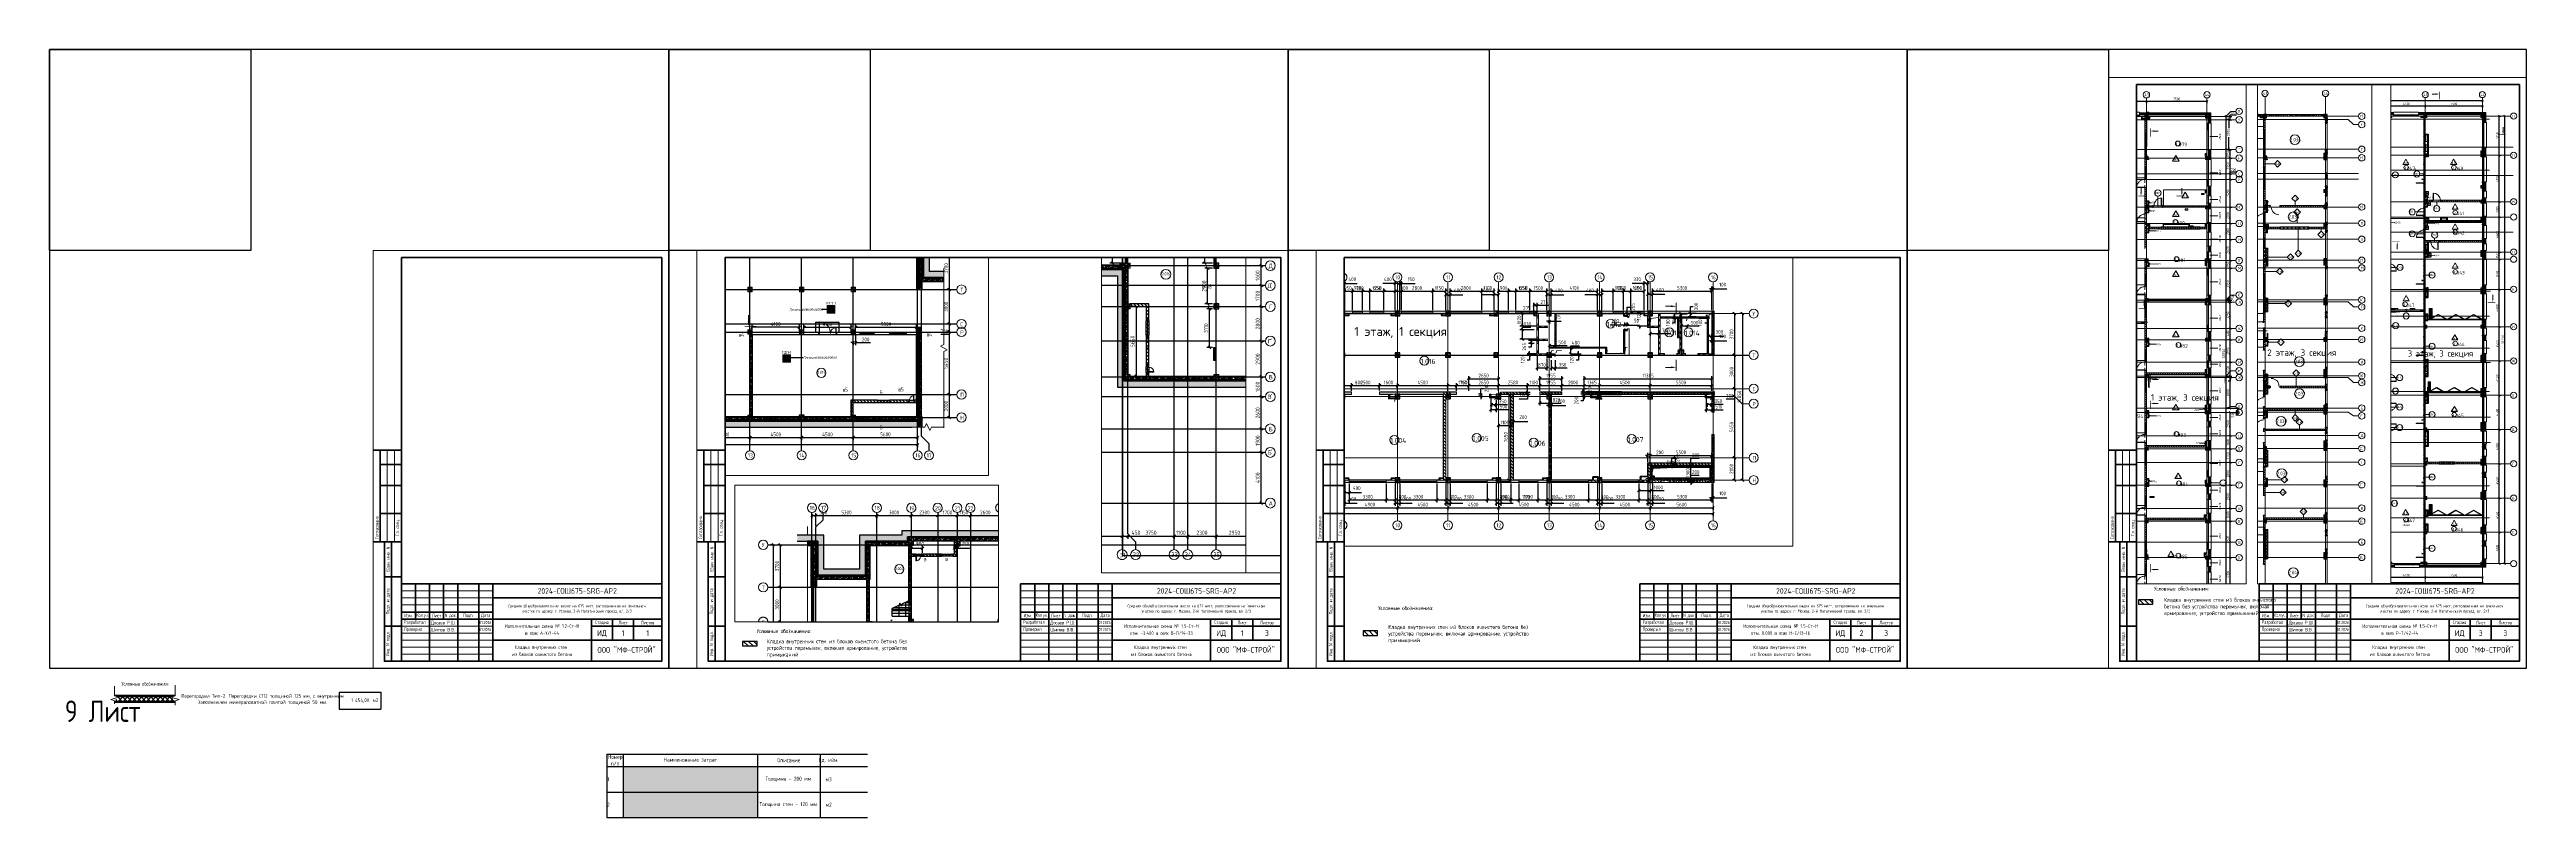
# Paper-space layout '1.4-Ст' of a CAD drawing. Header units: millimetres. Extents: x -143 to 1617, y -106 to 440.
# The model-space entities are those that its viewports show. They can reach past a viewport. Long polylines and large blocks are cut down to what shows.
import ezdxf
from ezdxf.enums import TextEntityAlignment as Align

# ---------------------------------------------------------------- set-up
doc = ezdxf.new("R2018")
doc.units = ezdxf.units.MM
for name, pattern in [('200_ШТРИХ__ш1_п0_6_', [160, 100, -60]), ('ADSK_Линия сетки', [2500, 2000, -250, 0, -250]), ('ADSK_Невидимые', [500, 300, -200]), ('ADSK_Скрыто', [600, 300, -300])]:
    doc.linetypes.add(name, pattern=pattern)
doc.layers.get('Defpoints').update_dxf_attribs({"color": 250})
for name, color, linetype, lineweight in [('0.1) Блок', 6, 'Continuous', 30), ('A-____-____-DIMS', 250, 'Continuous', 9), ('A-ANNO-DIMS', 250, 'Continuous', 9), ('A-AREA-____-IDEN', 250, 'Continuous', 9), ('A-AREA-IDEN', 250, 'Continuous', 9), ('A-DETL-1', 250, 'Continuous', 53), ('A-DETL-2', 250, 'Continuous', 5), ('A-DETL-____-OTLN', 250, 'Continuous', 5), ('A-DETL-GENF-1', 250, 'Continuous', 5), ('A-DETL-GENF-OTLN', 250, 'Continuous', 5), ('A-DOOR', 250, 'Continuous', 5), ('A-DOOR-1', 250, 'Continuous', 13), ('A-DOOR-____-HDLN', 250, 'ADSK_Невидимые', 5), ('A-DOOR-____-IDEN', 250, 'Continuous', 9), ('A-DOOR-____-MCUT', 250, 'Continuous', 5), ('A-DOOR-____-OTLN', 250, 'Continuous', 5), ('A-DOOR-FRAM', 250, 'Continuous', 5), ('A-DOOR-FRAM-MCUT', 250, 'Continuous', 5), ('A-DOOR-FRAM-OTLN', 250, 'Continuous', 5), ('A-DOOR-GLAZ-MCUT', 250, 'Continuous', 5), ('A-FLOR-1', 250, 'Continuous', 5), ('A-FLOR-____-IDEN', 250, 'Continuous', 9), ('A-FLOR-____-OTLN', 250, 'Continuous', 9), ('A-GENM-1', 250, 'Continuous', 5), ('A-GENM-2', 250, 'Continuous', 5), ('A-GENM-____-MCUT', 250, 'Continuous', 25), ('A-GENM-____-OTLN', 250, 'Continuous', 9), ('A-GENM-IDEN', 250, 'Continuous', 9), ('A-GLAZ-____-IDEN', 250, 'Continuous', 9), ('A-GLAZ-____-MCUT', 250, 'Continuous', 9), ('A-GLAZ-____-OTLN', 250, 'Continuous', 5), ('A-WALL', 250, 'Continuous', 9), ('A-WALL-1', 250, 'Continuous', 50), ('A-WALL-2', 250, 'Continuous', 5), ('A-WALL-3', 250, 'Continuous', 13), ('A-WALL-____-IDEN', 250, 'Continuous', 9), ('A-WALL-____-MCUT', 250, 'Continuous', 13), ('A-WALL-____-PATT', 250, 'Continuous', 13), ('A-WALL-FNSH-MCUT', 250, 'Continuous', 13), ('E-ELEC-EQPM-OTLN', 250, 'Continuous', 9), ('G-____-____-DIMS', 250, 'Continuous', 9), ('G-____-____-SYMB', 250, 'ADSK_Скрыто', 9), ('G-____-____-TEXT', 250, 'Continuous', 9), ('G-ANNO-SYMB-1', 250, 'Continuous', 40), ('G-ANNO-SYMB-2', 250, 'Continuous', 20), ('G-ANNO-SYMB-3', 250, 'Continuous', 9), ('G-ANNO-TEXT', 250, 'Continuous', 9), ('I-WALL-1', 250, 'Continuous', 5), ('I-WALL-____-OTLN', 250, 'Continuous', 9), ('P-SANR-FIXT-OTLN', 250, 'Continuous', 9), ('S-COLS-1', 250, 'Continuous', 5), ('S-COLS-2', 250, 'Continuous', 5), ('S-COLS-____-MCUT', 250, 'Continuous', 25), ('S-COLS-____-OTLN', 250, 'Continuous', 9), ('S-FNDN-1', 250, 'Continuous', 5), ('S-GRID-____-IDEN', 250, 'Continuous', 9), ('S-GRID-____-OTLN', 250, 'Continuous', 9), ('S-STRS', 250, 'Continuous', 5), ('S-STRS-1', 250, 'Continuous', 5), ('S-STRS-MBND', 250, 'Continuous', 5), ('Аннотация', 250, 'Continuous', 20), ('Обобщенные модели', 250, 'Continuous', 9), ('Оси', 250, 'Continuous', 9), ('Оси-1', 250, 'ADSK_Линия сетки', 9), ('Стены разрез', 250, 'Continuous', 35), ('Стены штриховка', 250, 'Continuous', 9), ('Узлы', 250, 'Continuous', 18)]:
    doc.layers.add(name, color=color, linetype=linetype, lineweight=lineweight)
doc.layers.add('Условные обозначения', color=250, linetype='Continuous')
doc.styles.add('Arial Narrow', font='ARIALN.TTF', dxfattribs={"width": 0.9, "height": 150})
doc.styles.add('GOST Common', font='', dxfattribs={"width": 0.9, "height": 350})
doc.styles.add('GOST Common_1', font='', dxfattribs={"width": 0.9, "height": 250})
doc.styles.add('GOST Common_2', font='', dxfattribs={"width": 0.8, "height": 350})
doc.styles.add('ISOCPEUR', font='isocpeur.ttf', dxfattribs={"width": 0.8, "height": 100})
doc.styles.add('ISOCPEUR_1', font='isocpeur.ttf', dxfattribs={"width": 0.9, "height": 250})
doc.styles.add('ISOCPEUR_2', font='isocpeur.ttf', dxfattribs={"height": 160})
doc.styles.add('ISOCPEUR_3', font='isocpeur.ttf', dxfattribs={"height": 250})
doc.styles.add('ISOCPEUR_6', font='isocpeur.ttf', dxfattribs={"height": 3.5})
doc.styles.add('ISOCPEUR_I', font='isocpeui.ttf', dxfattribs={"width": 0.9, "height": 12.5})
doc.styles.add('ISOCPEUR_I_1', font='ГОСТ тип А.ttf', dxfattribs={"height": 2500})
doc.styles.get("Standard").update_dxf_attribs({"font": 'ГОСТ тип А.ttf'})
doc.styles.add('СПДС', font='ГОСТ тип А.ttf', dxfattribs={"width": 0.9})
doc.styles.get('GOST Common').set_extended_font_data('GOST Common')
doc.styles.get('GOST Common_1').set_extended_font_data('GOST Common')
doc.styles.get('GOST Common_2').set_extended_font_data('GOST Common')
doc.dimstyles.new('А3', dxfattribs={"dimtxt": 333, "dimasz": 222, "dimexe": 222, "dimexo": 111, "dimgap": 111, "dimtad": 1, "dimtoh": 1, "dimdec": 0, "dimrnd": 0.0015, "dimzin": 0, "dimdsep": 46, "dimtxsty": 'Standard', "dimblk": 'OBLIQUE', "dimcen": 0, "dimclrd": 7, "dimclre": 7, "dimclrt": 7, "dimadec": 0, "dimazin": 0, "dimtfac": 1, "dimtdec": 0, "dimtofl": 0, "dimtmove": 0, "dimatfit": 3, "dimfxl": 1, "dimtolj": 1, "dimtzin": 0, "dimarcsym": 0})
pattern_1 = [(135, (0, 0), (-141.42136, -141.42136), [])]
pattern_2 = [(45, (0, 0), (-251.4472, 251.4472), []), (45, (0, 381), (-251.4472, 251.4472), [])]
pattern_3 = [(45, (0, 0), (-70.71068, 70.71068), [])]
pattern_4 = [(50, (0, 0), (364.3679, -31.8783), [38.1, -419.1]), (355, (0, 0), (-70.4859, 382.1133), [30.48, -335.28]), (100.451, (30.36, -2.66), (293.885, 350.2334), [32.38, -356.18]), (46.184, (0, 101.6), (542.1585, -84.0858), [57.15, -628.65]), (96.636, (45.2, 94.6), (474.805, 494.8554), [48.57, -534.27]), (351.184, (0, 101.6), (474.8102, 494.85), [45.72, -502.92]), (21, (50.8, 76.2), (303.2285, -204.5305), [38.1, -419.1]), (326, (50.8, 76.2), (123.6039, 368.376), [30.48, -335.28]), (71.451, (76.07, 59.16), (426.8341, 163.8427), [32.38, -356.18]), (37.5, (0, 0), (6.17665, 169.11015), [16.764, -314.452, 16.764, -323.596, -336.55]), (37.5, (0, 0), (6.17665, 169.11015), [-671.576, 16.764, -319.786]), (7.5, (0, 0), (133.63888, 200.3615), [16.764, -177.292, 16.764, -306.832, -128.27]), (7.5, (0, 0), (133.63888, 200.3615), [-517.652, 16.764, -111.506]), (327.5, (-113.28, 0), (271.18182, -11.45836), [16.764, -110.236, 16.764, -379.476, -525.78]), (327.5, (-113.28, 0), (271.18182, -11.45836), [-523.24, 16.764, -509.016]), (317.5, (-164.08, 0), (296.2585, 50.85285), [16.764, -148.336, 16.764, -246.38, -373.38]), (317.5, (-164.08, 0), (296.2585, 50.85285), [-428.244, 16.764, -356.616])]
pattern_5 = [(135, (0, 0), (-142.5612, -142.5612), []), (135, (142.56, 0), (-142.5612, -142.5612), [252.016, -50.403, 3.353, -47.05])]
pattern_6 = [(135, (0, 0), (-75.43415, -75.43415), [106.68, -17.78, 3.556, -17.78]), (135, (0, 75.39), (-75.43415, -75.43415), []), (50, (0, 0), (127.52922, -11.15758), [13.335, -146.685]), (355, (0, 0), (-24.66966, 133.74002), [10.668, -117.348]), (100.451, (10.63, -0.93), (102.85973, 122.58178), [11.333, -124.663]), (46.184, (0, 35.56), (189.75516, -29.43036), [20.002, -220.027]), (96.636, (15.81, 33.1), (166.1822, 173.1996), [17, -186.995]), (351.184, (0, 35.56), (166.18393, 173.19757), [16.002, -176.022]), (21, (17.78, 26.67), (106.13027, -71.58603), [13.335, -146.685]), (326, (17.78, 26.67), (43.26188, 128.93175), [10.668, -117.348]), (71.451, (26.62, 20.7), (149.39198, 57.34505), [11.333, -124.663]), (37.5, (0, 0), (2.162228, 59.188357), [3.353, -112.573, 3.353, -115.773, -117.792]), (37.5, (0, 0), (2.162228, 59.188357), [-235.052, 3.353, -114.44]), (7.5, (0, 0), (46.773857, 70.12615), [3.353, -64.567, 3.353, -109.906, -44.894]), (7.5, (0, 0), (46.773857, 70.12615), [-181.178, 3.353, -41.542]), (327.5, (-39.65, 0), (94.91367, -4.010093), [3.353, -41.097, 3.353, -135.331, -184.023]), (327.5, (-39.65, 0), (94.91367, -4.010093), [-183.134, 3.353, -180.67]), (317.5, (-57.43, 0), (103.69057, 17.79882), [3.353, -54.432, 3.353, -88.748, -130.683]), (317.5, (-57.43, 0), (103.69057, 17.79882), [-149.885, 3.353, -127.33])]
pattern_7 = [(135, (0, 0), (-84.85281, -84.85281), []), (225, (0, 0), (84.85281, -84.85281), [])]
pattern_8 = [(45, (0, 0), (-141.42136, 141.42136), []), (135, (0, 0), (-141.42136, -141.42136), [])]
pattern_9 = [(45, (125, 0), (-22.6274, 22.6274), [])]
pattern_10 = [(135, (12287.91, -0.0006), (-141.42136, -141.42136), [])]
pattern_11 = [(135, (1051.41, 164.685), (-14.1421, -14.1421), []), (225, (1051.41, 164.685), (14.1421, -14.1421), [])]
pattern_12 = [(45, (-1071.384, 164.685), (-14.1421, 14.1421), []), (135, (-1071.384, 164.685), (-14.1421, -14.1421), [])]
pattern_13 = [(135, (1676.41, 164.685), (-14.14214, -14.14214), []), (225, (1676.41, 164.685), (14.14214, -14.14214), [])]
pattern_14 = [(45, (-446.384, 164.685), (-14.1421, 14.1421), []), (135, (-446.384, 164.685), (-14.1421, -14.1421), [])]
pattern_15 = [(45, (12287.9, -0.0006), (-224.5064, 224.5064), []), (45, (12367.3, -0.0006), (0, 449.0128), []), (45, (12208.54, -0.0006), (0, 449.0128), [])]
pattern_16 = [(50, (12287.9, -0.0006), (364.36793, -31.8783), [38.1, -419.1]), (355, (12287.9, -0.0006), (-70.48585, 382.1133), [30.48, -335.28]), (100.451, (12318.28, -2.66), (293.885, 350.2334), [32.38, -356.18]), (46.184, (12287.9, 101.6), (542.1585, -84.0858), [57.15, -628.65]), (96.636, (12333.1, 94.6), (474.8049, 494.8554), [48.57, -534.27]), (351.184, (12287.9, 101.6), (474.8102, 494.85), [45.72, -502.92]), (21, (12338.7, 76.2), (303.22847, -204.53046), [38.1, -419.1]), (326, (12338.7, 76.2), (123.6039, 368.37604), [30.48, -335.28]), (71.451, (12364, 59.16), (426.8341, 163.8427), [32.38, -356.18]), (37.5, (12287.91, -0.0006), (6.17665, 169.11015), [16.764, -314.452, 16.764, -323.596, -336.55]), (37.5, (12287.91, -0.0006), (6.17665, 169.11015), [-671.576, 16.764, -319.786]), (7.5, (12287.91, -0.0006), (133.63888, 200.3615), [16.764, -177.292, 16.764, -306.832, -128.27]), (7.5, (12287.91, -0.0006), (133.63888, 200.3615), [-517.652, 16.764, -111.506]), (327.5, (12174.63, -0.0006), (271.18182, -11.45836), [16.764, -110.236, 16.764, -379.476, -525.78]), (327.5, (12174.63, -0.0006), (271.18182, -11.45836), [-523.24, 16.764, -509.016]), (317.5, (12123.83, -0.0006), (296.2585, 50.85285), [16.764, -148.336, 16.764, -246.38, -373.38]), (317.5, (12123.83, -0.0006), (296.2585, 50.85285), [-428.244, 16.764, -356.616])]
pattern_17 = [(135, (12287.91, -0.0006), (-84.85281, -84.85281), []), (225, (12287.91, -0.0006), (84.85281, -84.85281), [])]
pattern_18 = [(45, (12287.91, -0.0006), (-70.71068, 70.71068), []), (135, (12287.91, -0.0006), (-70.71068, -70.71068), [])]
pattern_19 = [(45, (12287.9, -0.0006), (-251.4472, 251.4472), []), (45, (12287.9, 381), (-251.4472, 251.4472), [])]
pattern_20 = [(45, (12287.91, -0.0006), (-141.42136, 141.42136), []), (135, (12287.91, -0.0006), (-141.42136, -141.42136), [])]
pattern_21 = [(135, (12287.91, -0.0006), (-142.5612, -142.5612), []), (135, (12430.48, -0.0006), (-142.5612, -142.5612), [252.016, -50.403, 3.353, -47.05])]
pattern_22 = [(135, (-145249.98, -53625), (-142.56192, -142.56192), []), (135, (-145107.42, -53625), (-142.56192, -142.56192), [252.016, -50.403, 3.353, -47.05])]
pattern_23 = [(135, (-145249.98, -40925), (-142.56192, -142.56192), []), (135, (-145107.42, -40925), (-142.56192, -142.56192), [252.016, -50.403, 3.353, -47.05])]
pattern_24 = [(135, (-145249.98, -31125), (-142.5612, -142.5612), []), (135, (-145107.42, -31125), (-142.5612, -142.5612), [252.016, -50.403, 3.353, -47.05])]
pattern_25 = [(135, (-145249.98, -26625), (-142.5612, -142.5612), []), (135, (-145107.42, -26625), (-142.5612, -142.5612), [252.016, -50.403, 3.353, -47.05])]
pattern_26 = [(135, (-145249.98, -22125), (-142.5612, -142.5612), []), (135, (-145107.42, -22125), (-142.5612, -142.5612), [252.016, -50.403, 3.353, -47.05])]
pattern_27 = [(135, (-145249.98, -17625), (-142.56192, -142.56192), []), (135, (-145107.42, -17625), (-142.56192, -142.56192), [252.016, -50.403, 3.353, -47.05])]
pattern_28 = [(135, (28708.77, -120984.93), (-141.42136, -141.42136), [])]
pattern_29 = [(45, (28708.77, -120984.93), (-70.71068, 70.71068), [])]
pattern_30 = [(135, (28708.77, -120984.93), (-142.5612, -142.5612), []), (135, (28851.33, -120984.93), (-142.5612, -142.5612), [252.016, -50.403, 3.353, -47.05])]
pattern_31 = [(50, (28708.77, -120984.93), (364.36793, -31.8783), [38.1, -419.1]), (355, (28708.77, -120984.93), (-70.48585, 382.1133), [30.48, -335.28]), (100.451, (28739.14, -120987.6), (293.885, 350.2334), [32.38, -356.18]), (46.184, (28708.77, -120883.33), (542.1585, -84.0858), [57.15, -628.65]), (96.636, (28753.95, -120890.34), (474.8049, 494.8554), [48.57, -534.27]), (351.184, (28708.8, -120883.33), (474.8102, 494.85), [45.72, -502.92]), (21, (28759.57, -120908.73), (303.22847, -204.53046), [38.1, -419.1]), (326, (28759.57, -120908.73), (123.6039, 368.37604), [30.48, -335.28]), (71.451, (28784.84, -120925.78), (426.8341, 163.8427), [32.38, -356.18]), (37.5, (28708.77, -120984.93), (6.17665, 169.11015), [16.764, -314.452, 16.764, -323.596, -336.55]), (37.5, (28708.77, -120984.93), (6.17665, 169.11015), [-671.576, 16.764, -319.786]), (7.5, (28708.77, -120984.93), (133.63888, 200.3615), [16.764, -177.292, 16.764, -306.832, -128.27]), (7.5, (28708.77, -120984.93), (133.63888, 200.3615), [-517.652, 16.764, -111.506]), (327.5, (28595.49, -120984.93), (271.18182, -11.45836), [16.764, -110.236, 16.764, -379.476, -525.78]), (327.5, (28595.49, -120984.93), (271.18182, -11.45836), [-523.24, 16.764, -509.016]), (317.5, (28544.7, -120984.93), (296.2585, 50.85285), [16.764, -148.336, 16.764, -246.38, -373.38]), (317.5, (28544.7, -120984.93), (296.2585, 50.85285), [-428.244, 16.764, -356.616])]
pattern_32 = [(45, (28708.77, -120984.93), (-251.4472, 251.4472), []), (45, (28708.77, -120603.93), (-251.4472, 251.4472), [])]
pattern_33 = [(135, (28052.9, -258555.93), (-141.42136, -141.42136), [])]
pattern_34 = [(135, (1751.41, 164.685), (-14.14214, -14.14214), []), (225, (1751.41, 164.685), (14.14214, -14.14214), [])]
pattern_35 = [(45, (-371.384, 164.685), (-14.1421, 14.1421), []), (135, (-371.384, 164.685), (-14.1421, -14.1421), [])]
pattern_36 = [(45, (28052.9, -258555.93), (-251.4472, 251.4472), []), (45, (28052.9, -258174.93), (-251.4472, 251.4472), [])]
pattern_37 = [(135, (28052.9, -258555.93), (-84.85281, -84.85281), []), (225, (28052.9, -258555.93), (84.85281, -84.85281), [])]
pattern_38 = [(45, (28052.91, -258555.93), (-70.71068, 70.71068), []), (135, (28052.91, -258555.93), (-70.71068, -70.71068), [])]
pattern_39 = [(135, (28052.9, -258555.93), (-142.5612, -142.5612), []), (135, (28195.47, -258555.93), (-142.5612, -142.5612), [252.016, -50.403, 3.353, -47.05])]
pattern_40 = [(50, (28052.9, -258555.93), (364.36793, -31.8783), [38.1, -419.1]), (355, (28052.9, -258555.93), (-70.48585, 382.1133), [30.48, -335.28]), (100.451, (28083.27, -258558.6), (293.885, 350.2334), [32.38, -356.18]), (46.184, (28052.9, -258454.33), (542.1585, -84.0858), [57.15, -628.65]), (96.636, (28098.1, -258461.34), (474.8049, 494.8554), [48.57, -534.27]), (351.184, (28052.9, -258454.33), (474.8102, 494.85), [45.72, -502.92]), (21, (28103.7, -258479.73), (303.22847, -204.53046), [38.1, -419.1]), (326, (28103.7, -258479.73), (123.6039, 368.37604), [30.48, -335.28]), (71.451, (28128.97, -258496.77), (426.8341, 163.8427), [32.38, -356.18]), (37.5, (28052.9, -258555.93), (6.17665, 169.11015), [16.764, -314.452, 16.764, -323.596, -336.55]), (37.5, (28052.9, -258555.93), (6.17665, 169.11015), [-671.576, 16.764, -319.786]), (7.5, (28052.9, -258555.93), (133.63888, 200.3615), [16.764, -177.292, 16.764, -306.832, -128.27]), (7.5, (28052.9, -258555.93), (133.63888, 200.3615), [-517.652, 16.764, -111.506]), (327.5, (27939.62, -258555.93), (271.18182, -11.45836), [16.764, -110.236, 16.764, -379.476, -525.78]), (327.5, (27939.62, -258555.93), (271.18182, -11.45836), [-523.24, 16.764, -509.016]), (317.5, (27888.82, -258555.93), (296.2585, 50.85285), [16.764, -148.336, 16.764, -246.38, -373.38]), (317.5, (27888.82, -258555.93), (296.2585, 50.85285), [-428.244, 16.764, -356.616])]
pattern_41 = [(45, (28052.9, -258555.93), (-141.42136, 141.42136), []), (135, (28052.9, -258555.93), (-141.42136, -141.42136), [])]
pattern_42 = [(45, (28052.9, -258555.93), (-224.5064, 224.5064), []), (45, (28132.28, -258555.93), (0, 449.0128), []), (45, (27973.53, -258555.93), (0, 449.0128), [])]
pattern_43 = [(135, (10997.54, 114885.93), (-142.5612, -142.5612), []), (135, (11140.1, 114885.93), (-142.5612, -142.5612), [252.016, -50.403, 3.353, -47.05])]
pattern_44 = [(0, (10997.54, 114885.926), (120.968, 69.841), [80.645, -161.29]), (120, (10997.54, 114885.926), (-120.96808, 69.84086), [80.645, -161.29]), (60, (10997.54, 114885.926), (-8e-05, 139.68186), [0, -161.29, 80.645, 0])]
pattern_45 = [(270, (87137.5, 167045.9), (600, 4e-14), []), (0, (87137.5, 167045.9), (0, 600), [])]
pattern_46 = [(135, (10997.54, 114885.93), (-141.42136, -141.42136), [])]
pattern_47 = [(135, (2048.911, 164.685), (-14.14214, -14.14214), []), (225, (2048.911, 164.685), (14.14214, -14.14214), [])]
pattern_48 = [(45, (-73.884, 164.685), (-14.1421, 14.1421), []), (135, (-73.884, 164.685), (-14.1421, -14.1421), [])]
pattern_49 = [(0, (-2722.6, 109625.456), (120.968, 69.841), [80.645, -161.29]), (120, (-2722.6, 109625.456), (-120.96808, 69.84086), [80.645, -161.29]), (60, (-2722.6, 109625.456), (-8e-05, 139.68186), [0, -161.29, 80.645, 0])]
pattern_50 = [(135, (-2722.6, 109625.46), (-142.5612, -142.5612), []), (135, (-2580.04, 109625.46), (-142.5612, -142.5612), [252.016, -50.403, 3.353, -47.05])]
pattern_51 = [(45, (-2722.6, 109625.456), (-35.35534, 35.35534), []), (135, (-2722.6, 109625.456), (-35.35534, -35.35534), [])]
pattern_52 = [(135, (-2722.6, 109625.46), (-141.42136, -141.42136), [])]

# ---------------------------------------------------------------- blocks, each defined once
blk = doc.blocks.new('ADSK_Обрыв_Линия1 - По умолчанию-2621347-УО Маркир 5 эт')
at = {"layer": 'Узлы', "lineweight": 20}
for p, q in [((10375, 7208), (10375, 7132)), ((10375, 7043), (10375, 6968))]:
    blk.add_line(p, q, dxfattribs=at)
blk = doc.blocks.new('ADSK_Обрыв_Линия1 - По умолчанию-2621349-УО Маркир 5 эт')
at = {"layer": 'Узлы', "lineweight": 20}
for p, q in [((9282, 7188), (9282, 7132)), ((9282, 7043), (9282, 6988))]:
    blk.add_line(p, q, dxfattribs=at)
blk = doc.blocks.new('*U5436')
at = {"color": 4}
blk.add_lwpolyline([(-220, -220), (220, -220), (220, 220), (-220, 220)], close=True, dxfattribs=at)
at = {"color": 3}
blk.add_lwpolyline([(-220, 220), (-77, 220), (-77, 77), (-220, 77)], close=True, dxfattribs=at)
blk = doc.blocks.new('*U5437')
at = {"color": 0, "linetype": 'ByBlock', "lineweight": -2, "transparency": 16777216}
for p in [(0, 0), (440, 0), (880, 0), (1320, 0)]:
    blk.add_blockref('*U5436', p, dxfattribs=at)
blk = doc.blocks.new('*U5494')
at = {"lineweight": 0}
blk.add_lwpolyline([(-205, -5), (5, -5), (5, 292), (-205, 292)], close=True, dxfattribs=at)
at = {"color": 0, "linetype": 'Continuous', "lineweight": 50}
blk.add_lwpolyline([(-185, 287), (0, 287), (0, 0), (-185, 0)], close=True, dxfattribs=at)
at = {"lineweight": 35}
for points in [[(-185, 150), (-205, 150)], [(-200, 85), (-200, 150)], [(-185, 140), (-200, 140)], [(-185, 125), (-200, 125)], [(-185, 105), (-200, 105)], [(-185, 85), (-205, 85)], [(-185, 85), (-197, 85), (-197, 0), (-185, 0)], [(-192, 0), (-192, 85)], [(-185, 60), (-197, 60)], [(-175, 55), (-175, 30)], [(-165, 55), (-165, 0)], [(-155, 55), (-155, 30)], [(-145, 55), (-145, 0)], [(-130, 55), (-130, 0)], [(-120, 55), (-120, 0)], [(-120, 45), (0, 45)], [(-185, 25), (-197, 25)], [(-185, 35), (-120, 35)], [(-185, 30), (0, 30)], [(-50, 30), (-50, 0)], [(-50, 25), (0, 25)], [(-35, 30), (-35, 15)], [(-20, 30), (-20, 15)], [(-120, 15), (0, 15)]]:
    blk.add_lwpolyline(points, dxfattribs=at)
at = {"lineweight": 18}
for points in [[(-195, 85), (-195, 150)], [(-190, 85), (-190, 150)], [(-185, 50), (-120, 50)], [(-185, 45), (-120, 45)], [(-185, 40), (-120, 40)], [(-185, 25), (-120, 25)], [(-185, 20), (-120, 20)], [(-185, 15), (-120, 15)], [(-185, 10), (-120, 10)], [(-185, 5), (-120, 5)]]:
    blk.add_lwpolyline(points, dxfattribs=at)
at = {"lineweight": 35}
blk.add_lwpolyline([(-185, 0), (0, 0), (0, 55), (-185, 55)], close=True, dxfattribs=at)
at = {"lineweight": 0}
blk.add_lwpolyline([(0, -5), (5, -5), (5, 0)], dxfattribs=at)
at = {"lineweight": -2, "char_height": 2.5, "attachment_point": 5, "rotation": 90, "style": 'СПДС'}
for s, insert, width in [('Согласовано', (-202.5, 95), 19.991), ('Гл. спец.', (-187.5, 95), 19.991), ('Взам. инв. N', (-194.5, 72.5), 24.991), ('Подл. и дата', (-194.5, 42.5), 34.991), ('Инв. N подл.', (-194.5, 12.5), 24.991)]:
    blk.add_mtext(s, dxfattribs=dict(at, insert=insert, width=width))
at = {"insert": (-60.2, 37.2), "char_height": 2.2, "attachment_point": 5, "style": 'СПДС'}
blk.add_mtext_dynamic_manual_height_columns('Средняя общеобразовательная школа на 675 мест, расположенная на земельном\\P\\pxqc;участке по адресу: г. Москва, 2-й Нагатинский проезд, вл. 2/3', width=118.293, gutter_width=0, heights=[12.8], dxfattribs=at)
at = {"lineweight": -2, "char_height": 2.5, "style": 'СПДС'}
for s, insert, width, attachment_point in [('Разработал', (-183.1, 27.5), 17.953, 4), ('Проверил', (-183.1, 22.5), 17.953, 4), ('Изм.', (-180, 32.5), 10, 5), ('Кол.уч.', (-170, 32.5), 10, 5), ('Лист', (-160, 32.5), 10, 5), ('N док.', (-150, 32.5), 10, 5), ('Подп.', (-137.5, 32.5), 15, 5), ('Дата', (-125, 32.5), 10, 5), ('Стадия', (-42.5, 27.5), 15, 5), ('Лист', (-27.5, 27.5), 15, 5), ('Листов', (-10, 27.5), 20, 5)]:
    blk.add_mtext(s, dxfattribs=dict(at, insert=insert, width=width, attachment_point=attachment_point))
at = {"lineweight": 30, "width": 0.9, "flags": 104}
blk.add_attdef('ШАПКА', text='', height=3, dxfattribs=at).set_placement((-135, 281), align=Align.MIDDLE_CENTER)
at = {"style": 'СПДС'}
for tag, height, p in [('ШИФР_ПРОЕКТА', 4, (-60, 50)), ('НАИМЕНОВАНИЕ_ОБЪЕКТА2', 2.5, (-85, 20)), ('НАИМЕНОВАНИЕ_ОБЪЕКТА', 2.5, (-85, 25)), ('СТАДИЯ', 4, (-42.5, 20)), ('ЛИСТ_первый', 4, (-27.5, 20)), ('ЛИСТОВ', 4, (-10, 20)), ('НАИМЕНОВАНИЕ_ЧЕРТЕЖА2', 2.5, (-85, 5)), ('НАИМЕНОВАНИЕ_ЧЕРТЕЖА1', 2.5, (-85, 10)), ('ОРГАНИЗАЦИЯ_РАЗРАБОТЧИК1', 4, (-25, 8.1))]:
    blk.add_attdef(tag, text='', height=height, dxfattribs=at).set_placement(p, align=Align.MIDDLE_CENTER)
for tag, p in [('РАЗРАБОТЧИК', (-164, 27.5)), ('РУК.ГРУППЫ', (-164, 22.5))]:
    blk.add_attdef(tag, text='', height=2.5, dxfattribs=at).set_placement(p, align=Align.MIDDLE_LEFT)
at = {"style": 'СПДС', "width": 0.9}
for tag, p in [('ДАТА1', (-129.6, 26.4)), ('ДАТА2', (-129.6, 21.4))]:
    blk.add_attdef(tag, p, '', height=2.3, dxfattribs=at)
blk = doc.blocks.new('*U5495')
at = {"lineweight": 0}
blk.add_lwpolyline([(-415, -5), (5, -5), (5, 292), (-415, 292)], close=True, dxfattribs=at)
at = {"color": 0, "linetype": 'Continuous', "lineweight": 50}
blk.add_lwpolyline([(-395, 287), (0, 287), (0, 0), (-395, 0)], close=True, dxfattribs=at)
at = {"lineweight": 35}
for points in [[(-395, 150), (-415, 150)], [(-410, 85), (-410, 150)], [(-395, 140), (-410, 140)], [(-395, 125), (-410, 125)], [(-395, 105), (-410, 105)], [(-395, 85), (-415, 85)], [(-395, 85), (-407, 85), (-407, 0), (-395, 0)], [(-402, 0), (-402, 85)], [(-395, 60), (-407, 60)], [(-175, 55), (-175, 30)], [(-165, 55), (-165, 0)], [(-155, 55), (-155, 30)], [(-145, 55), (-145, 0)], [(-130, 55), (-130, 0)], [(-120, 55), (-120, 0)], [(-120, 45), (0, 45)], [(-395, 25), (-407, 25)], [(-185, 35), (-120, 35)], [(-185, 30), (0, 30)], [(-50, 30), (-50, 0)], [(-50, 25), (0, 25)], [(-35, 30), (-35, 15)], [(-20, 30), (-20, 15)], [(-120, 15), (0, 15)]]:
    blk.add_lwpolyline(points, dxfattribs=at)
at = {"lineweight": 18}
for points in [[(-405, 85), (-405, 150)], [(-400, 85), (-400, 150)], [(-185, 50), (-120, 50)], [(-185, 45), (-120, 45)], [(-185, 40), (-120, 40)], [(-185, 25), (-120, 25)], [(-185, 20), (-120, 20)], [(-185, 15), (-120, 15)], [(-185, 10), (-120, 10)], [(-185, 5), (-120, 5)]]:
    blk.add_lwpolyline(points, dxfattribs=at)
at = {"lineweight": 35}
blk.add_lwpolyline([(-185, 0), (0, 0), (0, 55), (-185, 55)], close=True, dxfattribs=at)
at = {"lineweight": 0}
blk.add_lwpolyline([(0, -5), (5, -5), (5, 0)], dxfattribs=at)
at = {"lineweight": -2, "char_height": 2.5, "attachment_point": 5, "rotation": 90, "style": 'СПДС'}
for s, insert, width in [('Согласовано', (-412.5, 95), 19.991), ('Гл. спец.', (-397.5, 95), 19.991), ('Взам. инв. N', (-404.5, 72.5), 24.991), ('Подл. и дата', (-404.5, 42.5), 34.991), ('Инв. N подл.', (-404.5, 12.5), 24.991)]:
    blk.add_mtext(s, dxfattribs=dict(at, insert=insert, width=width))
at = {"insert": (-60.2, 37.2), "char_height": 2.2, "attachment_point": 5, "style": 'СПДС'}
blk.add_mtext_dynamic_manual_height_columns('Средняя общеобразовательная школа на 675 мест, расположенная на земельном\\P\\pxqc;участке по адресу: г. Москва, 2-й Нагатинский проезд, вл. 2/3', width=118.293, gutter_width=0, heights=[12.8], dxfattribs=at)
at = {"lineweight": -2, "char_height": 2.5, "style": 'СПДС'}
for s, insert, width, attachment_point in [('Разработал', (-183.1, 27.5), 17.953, 4), ('Проверил', (-183.1, 22.5), 17.953, 4), ('Изм.', (-180, 32.5), 10, 5), ('Кол.уч.', (-170, 32.5), 10, 5), ('Лист', (-160, 32.5), 10, 5), ('N док.', (-150, 32.5), 10, 5), ('Подп.', (-137.5, 32.5), 15, 5), ('Дата', (-125, 32.5), 10, 5), ('Стадия', (-42.5, 27.5), 15, 5), ('Лист', (-27.5, 27.5), 15, 5), ('Листов', (-10, 27.5), 20, 5)]:
    blk.add_mtext(s, dxfattribs=dict(at, insert=insert, width=width, attachment_point=attachment_point))
at = {"lineweight": 30, "width": 0.9, "flags": 104}
blk.add_attdef('ШАПКА', text='', height=3, dxfattribs=at).set_placement((-135, 281), align=Align.MIDDLE_CENTER)
at = {"style": 'СПДС'}
for tag, height, p in [('ШИФР_ПРОЕКТА', 4, (-60, 50)), ('НАИМЕНОВАНИЕ_ОБЪЕКТА2', 2.5, (-85, 20)), ('НАИМЕНОВАНИЕ_ОБЪЕКТА', 2.5, (-85, 25)), ('СТАДИЯ', 4, (-42.5, 20)), ('ЛИСТ_первый', 4, (-27.5, 20)), ('ЛИСТОВ', 4, (-10, 20)), ('НАИМЕНОВАНИЕ_ЧЕРТЕЖА2', 2.5, (-85, 5)), ('НАИМЕНОВАНИЕ_ЧЕРТЕЖА1', 2.5, (-85, 10)), ('ОРГАНИЗАЦИЯ_РАЗРАБОТЧИК1', 4, (-25, 8.1))]:
    blk.add_attdef(tag, text='', height=height, dxfattribs=at).set_placement(p, align=Align.MIDDLE_CENTER)
for tag, p in [('РАЗРАБОТЧИК', (-164, 27.5)), ('РУК.ГРУППЫ', (-164, 22.5))]:
    blk.add_attdef(tag, text='', height=2.5, dxfattribs=at).set_placement(p, align=Align.MIDDLE_LEFT)
at = {"style": 'СПДС', "width": 0.9}
for tag, p in [('ДАТА1', (-129.6, 26.4)), ('ДАТА2', (-129.6, 21.4))]:
    blk.add_attdef(tag, p, '', height=2.3, dxfattribs=at)
blk = doc.blocks.new('*U5496')
at = {"lineweight": 0}
blk.add_lwpolyline([(-292, -5), (5, -5), (5, 415), (-292, 415)], close=True, dxfattribs=at)
at = {"color": 0, "linetype": 'Continuous', "lineweight": 50}
blk.add_lwpolyline([(-272, 410), (0, 410), (0, 0), (-272, 0)], close=True, dxfattribs=at)
at = {"lineweight": 35}
for points in [[(-272, 150), (-292, 150)], [(-287, 85), (-287, 150)], [(-272, 140), (-287, 140)], [(-272, 125), (-287, 125)], [(-272, 105), (-287, 105)], [(-272, 85), (-292, 85)], [(-272, 85), (-284, 85), (-284, 0), (-272, 0)], [(-279, 0), (-279, 85)], [(-272, 60), (-284, 60)], [(-175, 55), (-175, 30)], [(-165, 55), (-165, 0)], [(-155, 55), (-155, 30)], [(-145, 55), (-145, 0)], [(-130, 55), (-130, 0)], [(-120, 55), (-120, 0)], [(-120, 45), (0, 45)], [(-272, 25), (-284, 25)], [(-185, 35), (-120, 35)], [(-185, 30), (0, 30)], [(-50, 30), (-50, 0)], [(-50, 25), (0, 25)], [(-35, 30), (-35, 15)], [(-20, 30), (-20, 15)], [(-120, 15), (0, 15)]]:
    blk.add_lwpolyline(points, dxfattribs=at)
at = {"lineweight": 18}
for points in [[(-282, 85), (-282, 150)], [(-277, 85), (-277, 150)], [(-185, 50), (-120, 50)], [(-185, 45), (-120, 45)], [(-185, 40), (-120, 40)], [(-185, 25), (-120, 25)], [(-185, 20), (-120, 20)], [(-185, 15), (-120, 15)], [(-185, 10), (-120, 10)], [(-185, 5), (-120, 5)]]:
    blk.add_lwpolyline(points, dxfattribs=at)
at = {"lineweight": 35}
blk.add_lwpolyline([(-185, 0), (0, 0), (0, 55), (-185, 55)], close=True, dxfattribs=at)
at = {"lineweight": 0}
blk.add_lwpolyline([(0, -5), (5, -5), (5, 0)], dxfattribs=at)
at = {"lineweight": -2, "char_height": 2.5, "attachment_point": 5, "rotation": 90, "style": 'СПДС'}
for s, insert, width in [('Согласовано', (-289.5, 95), 19.991), ('Гл. спец.', (-274.5, 95), 19.991), ('Взам. инв. N', (-281.5, 72.5), 24.991), ('Подл. и дата', (-281.5, 42.5), 34.991), ('Инв. N подл.', (-281.5, 12.5), 24.991)]:
    blk.add_mtext(s, dxfattribs=dict(at, insert=insert, width=width))
at = {"insert": (-60.2, 37.2), "char_height": 2.2, "attachment_point": 5, "style": 'СПДС'}
blk.add_mtext_dynamic_manual_height_columns('Средняя общеобразовательная школа на 675 мест, расположенная на земельном\\P\\pxqc;участке по адресу: г. Москва, 2-й Нагатинский проезд, вл. 2/3', width=118.293, gutter_width=0, heights=[12.8], dxfattribs=at)
at = {"lineweight": -2, "char_height": 2.5, "style": 'СПДС'}
for s, insert, width, attachment_point in [('Разработал', (-183.1, 27.5), 17.953, 4), ('Проверил', (-183.1, 22.5), 17.953, 4), ('Изм.', (-180, 32.5), 10, 5), ('Кол.уч.', (-170, 32.5), 10, 5), ('Лист', (-160, 32.5), 10, 5), ('N док.', (-150, 32.5), 10, 5), ('Подп.', (-137.5, 32.5), 15, 5), ('Дата', (-125, 32.5), 10, 5), ('Стадия', (-42.5, 27.5), 15, 5), ('Лист', (-27.5, 27.5), 15, 5), ('Листов', (-10, 27.5), 20, 5)]:
    blk.add_mtext(s, dxfattribs=dict(at, insert=insert, width=width, attachment_point=attachment_point))
at = {"lineweight": 30, "width": 0.9, "flags": 104}
blk.add_attdef('ШАПКА', text='', height=3, dxfattribs=at).set_placement((-135, 281), align=Align.MIDDLE_CENTER)
at = {"style": 'СПДС'}
for tag, height, p in [('ШИФР_ПРОЕКТА', 4, (-60, 50)), ('НАИМЕНОВАНИЕ_ОБЪЕКТА2', 2.5, (-85, 20)), ('НАИМЕНОВАНИЕ_ОБЪЕКТА', 2.5, (-85, 25)), ('СТАДИЯ', 4, (-42.5, 20)), ('ЛИСТ_первый', 4, (-27.5, 20)), ('ЛИСТОВ', 4, (-10, 20)), ('НАИМЕНОВАНИЕ_ЧЕРТЕЖА2', 2.5, (-85, 5)), ('НАИМЕНОВАНИЕ_ЧЕРТЕЖА1', 2.5, (-85, 10)), ('ОРГАНИЗАЦИЯ_РАЗРАБОТЧИК1', 4, (-25, 8.1))]:
    blk.add_attdef(tag, text='', height=height, dxfattribs=at).set_placement(p, align=Align.MIDDLE_CENTER)
for tag, p in [('РАЗРАБОТЧИК', (-164, 27.5)), ('РУК.ГРУППЫ', (-164, 22.5))]:
    blk.add_attdef(tag, text='', height=2.5, dxfattribs=at).set_placement(p, align=Align.MIDDLE_LEFT)
at = {"style": 'СПДС', "width": 0.9}
for tag, p in [('ДАТА1', (-129.6, 26.4)), ('ДАТА2', (-129.6, 21.4))]:
    blk.add_attdef(tag, p, '', height=2.3, dxfattribs=at)
blk = doc.blocks.new('Окно_СКБ_1Ст1 - 120_Окно_СКБ_1Ст_900_ОК3л-29018700-Кладочный план на отм_ 0_000_ Секция 1_')
at = {"layer": 'A-GLAZ-____-MCUT'}
for p, q in [((-450, -125), (450, -125)), ((-450, -195), (450, -195))]:
    blk.add_line(p, q, dxfattribs=at)
at = {"layer": 'A-GLAZ-____-OTLN'}
for p, q in [((450, -125), (-450, -125)), ((-450, -195), (450, -195))]:
    blk.add_line(p, q, dxfattribs=at)
blk = doc.blocks.new('Окно_СКБ_1Ст1 - 120_Окно_СКБ_1Ст_1700_ОК19Л-29018918-Кладочный план на отм_ 0_000_ Секция 1_')
at = {"layer": 'A-GLAZ-____-MCUT'}
for p, q in [((-850, -125), (850, -125)), ((-850, -195), (850, -195))]:
    blk.add_line(p, q, dxfattribs=at)
at = {"layer": 'A-GLAZ-____-OTLN'}
for p, q in [((850, -125), (-850, -125)), ((-850, -195), (850, -195))]:
    blk.add_line(p, q, dxfattribs=at)
blk = doc.blocks.new('Окно_СКБ_2Ст1 - Окно_СКБ_2Ст 3300_ОК1Л-35431506-Кладочный план на отм_ 0_000_ Секция 1_')
at = {"layer": 'A-GLAZ-____-MCUT'}
for p, q in [((-1650, -125), (1650, -125)), ((-1650, -195), (1650, -195))]:
    blk.add_line(p, q, dxfattribs=at)
at = {"layer": 'A-GLAZ-____-OTLN'}
for p, q in [((1650, -125), (-1650, -125)), ((-1650, -195), (1650, -195))]:
    blk.add_line(p, q, dxfattribs=at)
blk = doc.blocks.new('Окно_СКБ_2Ст1 - Окно_СКБ_2Ст 3300_ОК2-29018968-Кладочный план на отм_ 0_000_ Секция 1_')
at = {"layer": 'A-GLAZ-____-MCUT'}
for p, q in [((-1650, -125), (1650, -125)), ((-1650, -195), (1650, -195))]:
    blk.add_line(p, q, dxfattribs=at)
at = {"layer": 'A-GLAZ-____-OTLN'}
for p, q in [((1650, -125), (-1650, -125)), ((-1650, -195), (1650, -195))]:
    blk.add_line(p, q, dxfattribs=at)
blk = doc.blocks.new('Окно_СКБ_2Ст1 - Окно_СКБ_2Ст_3300_ОК1-29020644-Кладочный план на отм_ 0_000_ Секция 1_')
at = {"layer": 'A-GLAZ-____-MCUT'}
for p, q in [((-1650, -125), (1650, -125)), ((-1650, -195), (1650, -195))]:
    blk.add_line(p, q, dxfattribs=at)
at = {"layer": 'A-GLAZ-____-OTLN'}
for p, q in [((1650, -125), (-1650, -125)), ((-1650, -195), (1650, -195))]:
    blk.add_line(p, q, dxfattribs=at)
blk = doc.blocks.new('Окно_СКБ_2Ст1 - Окно_СКБ_2Ст 3300_ОК2л-29018874-Кладочный план на отм_ 0_000_ Секция 1_')
at = {"layer": 'A-GLAZ-____-MCUT'}
for p, q in [((-1650, -125), (1650, -125)), ((-1650, -195), (1650, -195))]:
    blk.add_line(p, q, dxfattribs=at)
at = {"layer": 'A-GLAZ-____-OTLN'}
for p, q in [((1650, -125), (-1650, -125)), ((-1650, -195), (1650, -195))]:
    blk.add_line(p, q, dxfattribs=at)
blk = doc.blocks.new('Окно_СКБ_2Ст1 - Окно_СКБ_2Ст_2800_ОК11Л-29018712-Кладочный план на отм_ 0_000_ Секция 1_')
at = {"layer": 'A-GLAZ-____-MCUT'}
for p, q in [((-1400, -125), (1400, -125)), ((-1400, -195), (1400, -195))]:
    blk.add_line(p, q, dxfattribs=at)
at = {"layer": 'A-GLAZ-____-OTLN'}
for p, q in [((1400, -125), (-1400, -125)), ((-1400, -195), (1400, -195))]:
    blk.add_line(p, q, dxfattribs=at)
blk = doc.blocks.new('Окно_СКБ_1Ст1 - 120_Окно_СКБ_1Ст_900_ОК3л-V3-Кладочный план на отм_ 0_000_ Секция 1_')
at = {"layer": 'A-GLAZ-____-MCUT'}
for p, q in [((-450, -125), (450, -125)), ((-450, -195), (450, -195))]:
    blk.add_line(p, q, dxfattribs=at)
at = {"layer": 'A-GLAZ-____-OTLN'}
for p, q in [((450, -125), (-450, -125)), ((-450, -195), (450, -195))]:
    blk.add_line(p, q, dxfattribs=at)
blk = doc.blocks.new('Окно_СКБ_1Ст1 - 120_Окно_СКБ_1Ст_1250_ОК14Л-29018784-Кладочный план на отм_ 0_000_ Секция 1_')
at = {"layer": 'A-GLAZ-____-MCUT'}
for p, q in [((-625, -125), (625, -125)), ((-625, -195), (625, -195))]:
    blk.add_line(p, q, dxfattribs=at)
at = {"layer": 'A-GLAZ-____-OTLN'}
for p, q in [((625, -125), (-625, -125)), ((-625, -195), (625, -195))]:
    blk.add_line(p, q, dxfattribs=at)
blk = doc.blocks.new('Окно_СКБ_2Ст1 - Окно_СКБ_2Ст_2800_ОК11-29018754-Кладочный план на отм_ 0_000_ Секция 1_')
at = {"layer": 'A-GLAZ-____-MCUT'}
for p, q in [((-1400, -125), (1400, -125)), ((-1400, -195), (1400, -195))]:
    blk.add_line(p, q, dxfattribs=at)
at = {"layer": 'A-GLAZ-____-OTLN'}
for p, q in [((1400, -125), (-1400, -125)), ((-1400, -195), (1400, -195))]:
    blk.add_line(p, q, dxfattribs=at)
blk = doc.blocks.new('Окно_СКБ_1Ст1 - 120_Окно_СКБ_1Ст_1250_ОК14Л-V5-Кладочный план на отм_ 0_000_ Секция 1_')
at = {"layer": 'A-GLAZ-____-MCUT'}
for p, q in [((-625, -125), (625, -125)), ((-625, -195), (625, -195))]:
    blk.add_line(p, q, dxfattribs=at)
at = {"layer": 'A-GLAZ-____-OTLN'}
for p, q in [((625, -125), (-625, -125)), ((-625, -195), (625, -195))]:
    blk.add_line(p, q, dxfattribs=at)
blk = doc.blocks.new('_Wn_-As_OpeningMEP_floor__Rectangular - _Wn_-As_OpeningMEP_floor__Rectangular-32466847-Кладочный план на отм_ 0_000_ Секция 1_')
at = {"layer": 'A-DETL-GENF-OTLN'}
for p, q in [((-250, -50), (-212, 112)), ((-212, 112), (250, 150))]:
    blk.add_line(p, q, dxfattribs=at)
blk = doc.blocks.new('_Wn_-As_OpeningMEP_floor__Rectangular - _Wn_-As_OpeningMEP_floor__Rectangular-V6-Кладочный план на отм_ 0_000_ Секция 1_')
at = {"layer": 'A-DETL-GENF-OTLN'}
for p, q in [((-250, -50), (-212, 112)), ((-212, 112), (250, 150))]:
    blk.add_line(p, q, dxfattribs=at)
blk = doc.blocks.new('BSC_Колонна _Прямоугольная - 400x400-V11-Кладочный план на отм_ 0_000_ Секция 1_')
at = {"layer": 'S-COLS-____-OTLN', "lineweight": 5}
h = blk.add_hatch(dxfattribs=at)
h.set_pattern_fill('FP_18', color=256, style=0, pattern_type=2)
h.set_pattern_definition([(135, (-41049.98, -50975), (-142.5619, -142.5619), []), (135, (-40907.42, -50975), (-142.5619, -142.5619), [252.016, -50.403, 3.353, -47.05])])
h.paths.add_polyline_path([(-200, -200), (200, -200), (200, 200), (-200, 200)])
at = {"layer": 'S-COLS-____-MCUT'}
for p, q in [((200, 200), (-200, 200)), ((-200, 200), (-200, -200)), ((200, -200), (200, 200)), ((-200, -200), (200, -200))]:
    blk.add_line(p, q, dxfattribs=at)
blk = doc.blocks.new('BSC_Колонна _Прямоугольная - 400x400-V12-Кладочный план на отм_ 0_000_ Секция 1_')
at = {"layer": 'S-COLS-____-OTLN', "lineweight": 5}
h = blk.add_hatch(dxfattribs=at)
h.set_pattern_fill('FP_19', color=256, style=0, pattern_type=2)
h.set_pattern_definition([(135, (-45549.98, -50975), (-142.5619, -142.5619), []), (135, (-45407.42, -50975), (-142.5619, -142.5619), [252.016, -50.403, 3.353, -47.05])])
h.paths.add_polyline_path([(-200, -200), (200, -200), (200, 200), (-200, 200), (-200, -10)])
at = {"layer": 'S-COLS-____-MCUT'}
for p, q in [((200, 200), (-200, 200)), ((-200, 200), (-200, -200)), ((200, -200), (200, 200)), ((-200, -200), (200, -200))]:
    blk.add_line(p, q, dxfattribs=at)
blk = doc.blocks.new('BSC_Колонна _Прямоугольная - 400x400-V13-Кладочный план на отм_ 0_000_ Секция 1_')
at = {"layer": 'S-COLS-____-OTLN', "lineweight": 5}
h = blk.add_hatch(dxfattribs=at)
h.set_pattern_fill('FP_20', color=256, style=0, pattern_type=2)
h.set_pattern_definition([(135, (-50049.98, -50975), (-142.5619, -142.5619), []), (135, (-49907.42, -50975), (-142.5619, -142.5619), [252.016, -50.403, 3.353, -47.05])])
h.paths.add_polyline_path([(-200, -200), (200, -200), (200, 200), (-200, 200), (-200, -10)])
at = {"layer": 'S-COLS-____-MCUT'}
for p, q in [((200, 200), (-200, 200)), ((-200, 200), (-200, -200)), ((200, -200), (200, 200)), ((-200, -200), (200, -200))]:
    blk.add_line(p, q, dxfattribs=at)
blk = doc.blocks.new('BSC_Колонна _Прямоугольная - 400x400-V14-Кладочный план на отм_ 0_000_ Секция 1_')
at = {"layer": 'S-COLS-____-OTLN', "lineweight": 5}
h = blk.add_hatch(dxfattribs=at)
h.set_pattern_fill('FP_21', color=256, style=0, pattern_type=2)
h.set_pattern_definition([(135, (-54549.98, -50975), (-142.5619, -142.5619), []), (135, (-54407.42, -50975), (-142.5619, -142.5619), [252.016, -50.403, 3.353, -47.05])])
h.paths.add_polyline_path([(-200, -200), (200, -200), (200, 200), (-200, 200), (-200, -10)])
at = {"layer": 'S-COLS-____-MCUT'}
for p, q in [((200, 200), (-200, 200)), ((-200, 200), (-200, -200)), ((200, -200), (200, 200)), ((-200, -200), (200, -200))]:
    blk.add_line(p, q, dxfattribs=at)
blk = doc.blocks.new('BSC_Колонна _Прямоугольная - 400x400-V15-Кладочный план на отм_ 0_000_ Секция 1_')
at = {"layer": 'S-COLS-____-OTLN', "lineweight": 5}
h = blk.add_hatch(dxfattribs=at)
h.set_pattern_fill('FP_22', color=256, style=0, pattern_type=2)
h.set_pattern_definition([(135, (-63549.98, -50975), (-142.5619, -142.5619), []), (135, (-63407.42, -50975), (-142.5619, -142.5619), [252.016, -50.403, 3.353, -47.05])])
h.paths.add_polyline_path([(-200, -200), (200, -200), (200, 200), (-200, 200)])
at = {"layer": 'S-COLS-____-MCUT'}
for p, q in [((200, 200), (-200, 200)), ((-200, 200), (-200, -200)), ((200, -200), (200, 200)), ((-200, -200), (200, -200))]:
    blk.add_line(p, q, dxfattribs=at)
blk = doc.blocks.new('BSC_Колонна _Прямоугольная - 400x400-V16-Кладочный план на отм_ 0_000_ Секция 1_')
at = {"layer": 'S-COLS-____-OTLN', "lineweight": 5}
h = blk.add_hatch(dxfattribs=at)
h.set_pattern_fill('FP_23', color=256, style=0, pattern_type=2)
h.set_pattern_definition([(135, (-36149.98, -54675), (-142.5619, -142.5619), []), (135, (-36007.42, -54675), (-142.5619, -142.5619), [252.016, -50.403, 3.353, -47.05])])
h.paths.add_polyline_path([(-200, -200), (200, -200), (200, 200), (-200, 200)])
at = {"layer": 'S-COLS-____-MCUT'}
for p, q in [((200, 200), (-200, 200)), ((-200, 200), (-200, -200)), ((200, -200), (200, 200)), ((-200, -200), (200, -200))]:
    blk.add_line(p, q, dxfattribs=at)
blk = doc.blocks.new('BSC_Колонна _Прямоугольная - 400x400-V17-Кладочный план на отм_ 0_000_ Секция 1_')
at = {"layer": 'S-COLS-____-OTLN', "lineweight": 5}
h = blk.add_hatch(dxfattribs=at)
h.set_pattern_fill('FP_24', color=256, style=0, pattern_type=2)
h.set_pattern_definition([(135, (-41049.98, -54675), (-142.5619, -142.5619), []), (135, (-40907.42, -54675), (-142.5619, -142.5619), [252.016, -50.403, 3.353, -47.05])])
h.paths.add_polyline_path([(-200, -200), (200, -200), (200, 200), (-200, 200)])
at = {"layer": 'S-COLS-____-MCUT'}
for p, q in [((200, 200), (-200, 200)), ((-200, 200), (-200, -200)), ((200, -200), (200, 200)), ((-200, -200), (200, -200))]:
    blk.add_line(p, q, dxfattribs=at)
blk = doc.blocks.new('BSC_Колонна _Прямоугольная - 400x400-V18-Кладочный план на отм_ 0_000_ Секция 1_')
at = {"layer": 'S-COLS-____-OTLN', "lineweight": 5}
h = blk.add_hatch(dxfattribs=at)
h.set_pattern_fill('FP_25', color=256, style=0, pattern_type=2)
h.set_pattern_definition([(135, (-45549.98, -54675), (-142.5619, -142.5619), []), (135, (-45407.42, -54675), (-142.5619, -142.5619), [252.016, -50.403, 3.353, -47.05])])
h.paths.add_polyline_path([(-200, -200), (200, -200), (200, 200), (-200, 200)])
at = {"layer": 'S-COLS-____-MCUT'}
for p, q in [((200, 200), (-200, 200)), ((-200, 200), (-200, -200)), ((200, -200), (200, 200)), ((-200, -200), (200, -200))]:
    blk.add_line(p, q, dxfattribs=at)
blk = doc.blocks.new('BSC_Колонна _Прямоугольная - 400x400-V19-Кладочный план на отм_ 0_000_ Секция 1_')
at = {"layer": 'S-COLS-____-OTLN', "lineweight": 5}
h = blk.add_hatch(dxfattribs=at)
h.set_pattern_fill('FP_26', color=256, style=0, pattern_type=2)
h.set_pattern_definition([(135, (-49849.98, -54675), (-142.5619, -142.5619), []), (135, (-49707.42, -54675), (-142.5619, -142.5619), [252.016, -50.403, 3.353, -47.05])])
h.paths.add_polyline_path([(-200, -200), (200, -200), (200, 200), (-200, 200)])
at = {"layer": 'S-COLS-____-MCUT'}
for p, q in [((200, 200), (-200, 200)), ((-200, 200), (-200, -200)), ((200, -200), (200, 200)), ((-200, -200), (200, -200))]:
    blk.add_line(p, q, dxfattribs=at)
blk = doc.blocks.new('BSC_Колонна _Прямоугольная - 400x400-V20-Кладочный план на отм_ 0_000_ Секция 1_')
at = {"layer": 'S-COLS-____-OTLN', "lineweight": 5}
h = blk.add_hatch(dxfattribs=at)
h.set_pattern_fill('FP_27', color=256, style=0, pattern_type=2)
h.set_pattern_definition([(135, (-63549.98, -54675), (-142.5619, -142.5619), []), (135, (-63407.42, -54675), (-142.5619, -142.5619), [252.016, -50.403, 3.353, -47.05])])
h.paths.add_polyline_path([(-200, -200), (200, -200), (200, 200), (-200, 200)])
at = {"layer": 'S-COLS-____-MCUT'}
for p, q in [((200, 200), (-200, 200)), ((-200, 200), (-200, -200)), ((200, -200), (200, 200)), ((-200, -200), (200, -200))]:
    blk.add_line(p, q, dxfattribs=at)
blk = doc.blocks.new('_Wn_-As_OpeningMEP_floor__Rectangular - _Wn_-As_OpeningMEP_floor__Rectangular-32466855-Кладочный план на отм_ 0_000_ Секция 1_')
at = {"layer": 'A-DETL-GENF-OTLN'}
for p, q in [((-125, -50), (-95, 120)), ((-95, 120), (125, 150))]:
    blk.add_line(p, q, dxfattribs=at)
blk = doc.blocks.new('_Wn_-As_OpeningMEP_floor__Rectangular - _Wn_-As_OpeningMEP_floor__Rectangular-V21-Кладочный план на отм_ 0_000_ Секция 1_')
at = {"layer": 'A-DETL-GENF-OTLN'}
for p, q in [((-248, -40), (-212, 112)), ((-212, 112), (250, 150))]:
    blk.add_line(p, q, dxfattribs=at)
blk = doc.blocks.new('_Wn_-As_OpeningMEP_floor__Rectangular - _Wn_-As_OpeningMEP_floor__Rectangular-32466846-Кладочный план на отм_ 0_000_ Секция 1_')
at = {"layer": 'A-DETL-GENF-OTLN'}
for p, q in [((-100, -200), (-62, 262)), ((-62, 262), (100, 300))]:
    blk.add_line(p, q, dxfattribs=at)
blk = doc.blocks.new('_Wn_-As_OpeningMEP_floor__Rectangular - _Wn_-As_OpeningMEP_floor__Rectangular-32466825-Кладочный план на отм_ 0_000_ Секция 1_')
at = {"layer": 'A-DETL-GENF-OTLN'}
for p, q in [((-100, -50), (-73, 123)), ((-73, 123), (100, 150))]:
    blk.add_line(p, q, dxfattribs=at)
blk = doc.blocks.new('_Wn_-As_OpeningMEP_floor__Rectangular - _Wn_-As_OpeningMEP_floor__Rectangular-32466856-Кладочный план на отм_ 0_000_ Секция 1_')
at = {"layer": 'A-DETL-GENF-OTLN'}
for p, q in [((-50, 0), (-37, 87)), ((-37, 87), (50, 100))]:
    blk.add_line(p, q, dxfattribs=at)
blk = doc.blocks.new('_Wn_-As_OpeningMEP_floor__Rectangular - _Wn_-As_OpeningMEP_floor__Rectangular-43235382-Кладочный план на отм_ 0_000_ Секция 1_')
at = {"layer": 'A-DETL-GENF-OTLN'}
for p, q in [((-2580, 57), (-2485, 410)), ((-2485, 410), (-608, 505))]:
    blk.add_line(p, q, dxfattribs=at)
blk = doc.blocks.new('_Wn_-As_OpeningMEP_floor__Rectangular - _Wn_-As_OpeningMEP_floor__Rectangular-32466844-Кладочный план на отм_ 0_000_ Секция 1_')
at = {"layer": 'A-DETL-GENF-OTLN'}
for p, q in [((-400, -325), (-296, 321)), ((-296, 321), (400, 425))]:
    blk.add_line(p, q, dxfattribs=at)
blk = doc.blocks.new('Окно_СКБ_1Ст1 - 120_Окно_СКБ_1Ст_1200_ОКп13-37619678-Кладочный план на отм_ 0_000_ Секция 1_')
at = {"layer": 'A-GLAZ-____-MCUT'}
for p, q in [((-600, -125), (600, -125)), ((-600, -195), (600, -195))]:
    blk.add_line(p, q, dxfattribs=at)
at = {"layer": 'A-GLAZ-____-OTLN'}
for p, q in [((600, -125), (-600, -125)), ((-600, -195), (600, -195))]:
    blk.add_line(p, q, dxfattribs=at)
blk = doc.blocks.new('Окно_СКБ_1Ст1 - 120_Окно_СКБ_1Ст_900_ОК3л-V22-Кладочный план на отм_ 0_000_ Секция 1_')
at = {"layer": 'A-GLAZ-____-MCUT'}
for p, q in [((-450, -125), (450, -125)), ((-450, -195), (450, -195))]:
    blk.add_line(p, q, dxfattribs=at)
at = {"layer": 'A-GLAZ-____-OTLN'}
for p, q in [((450, -125), (-450, -125)), ((-450, -195), (450, -195))]:
    blk.add_line(p, q, dxfattribs=at)
blk = doc.blocks.new('АР_Люк - ЛРС_ВК_200х200_внутренний_RAL 9006-42718871-Кладочный план на отм_ 0_000_ Секция 1_')
at = {"layer": 'A-DOOR-____-OTLN'}
h = blk.add_hatch(dxfattribs=at)
h.set_pattern_fill('FP_29', color=256, style=0, pattern_type=2)
h.set_pattern_definition(pattern_9)
h.paths.add_polyline_path([(225, -50), (225, 50), (25, 50), (25, -50)])
at = {"layer": 'A-DETL-GENF-OTLN', "lineweight": 9}
for p, q in [((225, 50), (25, 50)), ((25, 50), (25, -50)), ((225, -50), (225, 50)), ((25, -50), (225, -50))]:
    blk.add_line(p, q, dxfattribs=at)
at = {"layer": 'A-DOOR-____-MCUT'}
blk.add_arc((225, 50), 200, 150, 180, dxfattribs=at)
blk = doc.blocks.new('АР_Люк - ЛРС_ВК_500х400_наружный_NCS S 1000-N-42722041-Кладочный план на отм_ 0_000_ Секция 1_')
at = {"layer": 'A-DOOR-____-OTLN'}
h = blk.add_hatch(dxfattribs=at)
h.set_pattern_fill('FP_29', color=256, style=0, pattern_type=2)
h.set_pattern_definition(pattern_9)
h.paths.add_polyline_path([(375, 50), (-125, 50), (-125, -50), (375, -50)])
at = {"layer": 'A-DETL-GENF-OTLN', "lineweight": 9}
for p, q in [((375, 50), (-125, 50)), ((-125, 50), (-125, -50)), ((375, -50), (375, 50)), ((-125, -50), (375, -50))]:
    blk.add_line(p, q, dxfattribs=at)
at = {"layer": 'A-DOOR-____-MCUT'}
blk.add_arc((375, 50), 500, 150, 180, dxfattribs=at)
blk = doc.blocks.new('АР_Люк - ЛРС_ВК_350х400_наружный_NCS S 1000-N-42723972-Кладочный план на отм_ 0_000_ Секция 1_')
at = {"layer": 'A-DOOR-____-OTLN'}
h = blk.add_hatch(dxfattribs=at)
h.set_pattern_fill('FP_29', color=256, style=0, pattern_type=2)
h.set_pattern_definition(pattern_9)
h.paths.add_polyline_path([(215, 50), (-50, 50), (-50, -50), (300, -50), (300, 50)])
at = {"layer": 'A-DETL-GENF-OTLN', "lineweight": 9}
for p, q in [((300, 50), (-50, 50)), ((-50, 50), (-50, -50)), ((300, -50), (300, 50)), ((-50, -50), (300, -50))]:
    blk.add_line(p, q, dxfattribs=at)
at = {"layer": 'A-DOOR-____-MCUT'}
blk.add_arc((300, 50), 350, 150, 180, dxfattribs=at)
blk = doc.blocks.new('АР_Люк - ЛРС_ВК_350х400_наружный_NCS S 1000-N-42726280-Кладочный план на отм_ 0_000_ Секция 1_')
at = {"layer": 'A-DOOR-____-OTLN'}
h = blk.add_hatch(dxfattribs=at)
h.set_pattern_fill('FP_29', color=256, style=0, pattern_type=2)
h.set_pattern_definition(pattern_9)
h.paths.add_polyline_path([(43, 60), (-50, 60), (-50, -60), (300, -60), (300, 60)])
at = {"layer": 'A-DETL-GENF-OTLN', "lineweight": 9}
for p, q in [((300, 60), (-50, 60)), ((-50, 60), (-50, -60)), ((300, -60), (300, 60)), ((-50, -60), (300, -60))]:
    blk.add_line(p, q, dxfattribs=at)
at = {"layer": 'A-DOOR-____-MCUT'}
blk.add_arc((300, 60), 350, 150, 180, dxfattribs=at)
blk = doc.blocks.new('Ось сетки - Круг_Ø8 мм-39983606-Кладочный план на отм_ 0_000_ Секция 1_')
at = {"layer": 'S-GRID-____-IDEN'}
for start, end in [(360, 180), (180, 360)]:
    blk.add_arc((0, 0), 4, start, end, dxfattribs=at)
blk = doc.blocks.new('_Oblique')
at = {"color": 0, "linetype": 'ByBlock', "lineweight": -2}
blk.add_line((-0.5, -0.5), (0.5, 0.5), dxfattribs=at)
blk = doc.blocks.new('DIMBLOCK14-Кладочный план на отм_ 0_000_ Секция 1_')
at = {"layer": 'A-____-____-DIMS', "color": 7, "lineweight": -2, "transparency": 16777216}
for p, q in [((31250, 41065), (36150, 41065)), ((31250, 41054), (31250, 40843)), ((36150, 41054), (36150, 40843))]:
    blk.add_line(p, q, dxfattribs=at)
at = {"layer": 'Defpoints', "color": 0, "transparency": 16777216}
for p in [(31250, 41165), (36150, 41165), (36150, 41065)]:
    blk.add_point(p, dxfattribs=at)
at = {"layer": 'A-____-____-DIMS', "color": 7, "lineweight": -2, "transparency": 16777216, "xscale": 222, "yscale": 222, "zscale": 222, "rotation": 180}
blk.add_blockref('_Oblique', (31250, 41065), dxfattribs=at)
at = {"layer": 'A-____-____-DIMS', "color": 7, "lineweight": -2, "transparency": 16777216, "xscale": 222, "yscale": 222, "zscale": 222}
blk.add_blockref('_Oblique', (36150, 41065), dxfattribs=at)
at = {"layer": 'A-____-____-DIMS', "color": 7, "transparency": 16777216, "insert": (33700, 41343), "char_height": 333, "width": 2.57, "attachment_point": 5}
blk.add_mtext('\\A1;4900', dxfattribs=at)
blk = doc.blocks.new('DIMBLOCK15-Кладочный план на отм_ 0_000_ Секция 1_')
at = {"layer": 'A-____-____-DIMS', "color": 7, "lineweight": -2, "transparency": 16777216}
for p, q in [((36150, 41065), (41050, 41065)), ((36150, 41054), (36150, 40843)), ((41050, 41054), (41050, 40843))]:
    blk.add_line(p, q, dxfattribs=at)
at = {"layer": 'Defpoints', "color": 0, "transparency": 16777216}
for p in [(36150, 41165), (41050, 41165), (41050, 41065)]:
    blk.add_point(p, dxfattribs=at)
at = {"layer": 'A-____-____-DIMS', "color": 7, "lineweight": -2, "transparency": 16777216, "xscale": 222, "yscale": 222, "zscale": 222, "rotation": 180}
blk.add_blockref('_Oblique', (36150, 41065), dxfattribs=at)
at = {"layer": 'A-____-____-DIMS', "color": 7, "lineweight": -2, "transparency": 16777216, "xscale": 222, "yscale": 222, "zscale": 222}
blk.add_blockref('_Oblique', (41050, 41065), dxfattribs=at)
at = {"layer": 'A-____-____-DIMS', "color": 7, "transparency": 16777216, "insert": (38600, 41343), "char_height": 333, "width": 2.57, "attachment_point": 5}
blk.add_mtext('\\A1;4900', dxfattribs=at)
blk = doc.blocks.new('DIMBLOCK16-Кладочный план на отм_ 0_000_ Секция 1_')
at = {"layer": 'A-____-____-DIMS', "color": 7, "lineweight": -2, "transparency": 16777216}
for p, q in [((41050, 41065), (45550, 41065)), ((41050, 41054), (41050, 40843)), ((45550, 41054), (45550, 40843))]:
    blk.add_line(p, q, dxfattribs=at)
at = {"layer": 'Defpoints', "color": 0, "transparency": 16777216}
for p in [(41050, 41165), (45550, 41165), (45550, 41065)]:
    blk.add_point(p, dxfattribs=at)
at = {"layer": 'A-____-____-DIMS', "color": 7, "lineweight": -2, "transparency": 16777216, "xscale": 222, "yscale": 222, "zscale": 222, "rotation": 180}
blk.add_blockref('_Oblique', (41050, 41065), dxfattribs=at)
at = {"layer": 'A-____-____-DIMS', "color": 7, "lineweight": -2, "transparency": 16777216, "xscale": 222, "yscale": 222, "zscale": 222}
blk.add_blockref('_Oblique', (45550, 41065), dxfattribs=at)
at = {"layer": 'A-____-____-DIMS', "color": 7, "transparency": 16777216, "insert": (43300, 41343), "char_height": 333, "width": 2.57, "attachment_point": 5}
blk.add_mtext('\\A1;4500', dxfattribs=at)
blk = doc.blocks.new('DIMBLOCK17-Кладочный план на отм_ 0_000_ Секция 1_')
at = {"layer": 'A-____-____-DIMS', "color": 7, "lineweight": -2, "transparency": 16777216}
for p, q in [((45550, 41065), (50050, 41065)), ((45550, 41054), (45550, 40843)), ((50050, 41054), (50050, 40843))]:
    blk.add_line(p, q, dxfattribs=at)
at = {"layer": 'Defpoints', "color": 0, "transparency": 16777216}
for p in [(45550, 41165), (50050, 41165), (50050, 41065)]:
    blk.add_point(p, dxfattribs=at)
at = {"layer": 'A-____-____-DIMS', "color": 7, "lineweight": -2, "transparency": 16777216, "xscale": 222, "yscale": 222, "zscale": 222, "rotation": 180}
blk.add_blockref('_Oblique', (45550, 41065), dxfattribs=at)
at = {"layer": 'A-____-____-DIMS', "color": 7, "lineweight": -2, "transparency": 16777216, "xscale": 222, "yscale": 222, "zscale": 222}
blk.add_blockref('_Oblique', (50050, 41065), dxfattribs=at)
at = {"layer": 'A-____-____-DIMS', "color": 7, "transparency": 16777216, "insert": (47800, 41343), "char_height": 333, "width": 2.57, "attachment_point": 5}
blk.add_mtext('\\A1;4500', dxfattribs=at)
blk = doc.blocks.new('DIMBLOCK18-Кладочный план на отм_ 0_000_ Секция 1_')
at = {"layer": 'A-____-____-DIMS', "color": 7, "lineweight": -2, "transparency": 16777216}
for p, q in [((50050, 41065), (54550, 41065)), ((50050, 41054), (50050, 40843)), ((54550, 41054), (54550, 40843))]:
    blk.add_line(p, q, dxfattribs=at)
at = {"layer": 'Defpoints', "color": 0, "transparency": 16777216}
for p in [(50050, 41165), (54550, 41165), (54550, 41065)]:
    blk.add_point(p, dxfattribs=at)
at = {"layer": 'A-____-____-DIMS', "color": 7, "lineweight": -2, "transparency": 16777216, "xscale": 222, "yscale": 222, "zscale": 222, "rotation": 180}
blk.add_blockref('_Oblique', (50050, 41065), dxfattribs=at)
at = {"layer": 'A-____-____-DIMS', "color": 7, "lineweight": -2, "transparency": 16777216, "xscale": 222, "yscale": 222, "zscale": 222}
blk.add_blockref('_Oblique', (54550, 41065), dxfattribs=at)
at = {"layer": 'A-____-____-DIMS', "color": 7, "transparency": 16777216, "insert": (52300, 41343), "char_height": 333, "width": 2.57, "attachment_point": 5}
blk.add_mtext('\\A1;4500', dxfattribs=at)
blk = doc.blocks.new('DIMBLOCK19-Кладочный план на отм_ 0_000_ Секция 1_')
at = {"layer": 'A-____-____-DIMS', "color": 7, "lineweight": -2, "transparency": 16777216}
for p, q in [((54550, 41065), (59050, 41065)), ((54550, 41054), (54550, 40843)), ((59050, 41054), (59050, 40843))]:
    blk.add_line(p, q, dxfattribs=at)
at = {"layer": 'Defpoints', "color": 0, "transparency": 16777216}
for p in [(54550, 41165), (59050, 41165), (59050, 41065)]:
    blk.add_point(p, dxfattribs=at)
at = {"layer": 'A-____-____-DIMS', "color": 7, "lineweight": -2, "transparency": 16777216, "xscale": 222, "yscale": 222, "zscale": 222, "rotation": 180}
blk.add_blockref('_Oblique', (54550, 41065), dxfattribs=at)
at = {"layer": 'A-____-____-DIMS', "color": 7, "lineweight": -2, "transparency": 16777216, "xscale": 222, "yscale": 222, "zscale": 222}
blk.add_blockref('_Oblique', (59050, 41065), dxfattribs=at)
at = {"layer": 'A-____-____-DIMS', "color": 7, "transparency": 16777216, "insert": (56800, 41343), "char_height": 333, "width": 2.57, "attachment_point": 5}
blk.add_mtext('\\A1;4500', dxfattribs=at)
blk = doc.blocks.new('DIMBLOCK20-Кладочный план на отм_ 0_000_ Секция 1_')
at = {"layer": 'A-____-____-DIMS', "color": 7, "lineweight": -2, "transparency": 16777216}
for p, q in [((59050, 41065), (63550, 41065)), ((59050, 41054), (59050, 40843)), ((63550, 41054), (63550, 40843))]:
    blk.add_line(p, q, dxfattribs=at)
at = {"layer": 'Defpoints', "color": 0, "transparency": 16777216}
for p in [(59050, 41165), (63550, 41165), (63550, 41065)]:
    blk.add_point(p, dxfattribs=at)
at = {"layer": 'A-____-____-DIMS', "color": 7, "lineweight": -2, "transparency": 16777216, "xscale": 222, "yscale": 222, "zscale": 222, "rotation": 180}
blk.add_blockref('_Oblique', (59050, 41065), dxfattribs=at)
at = {"layer": 'A-____-____-DIMS', "color": 7, "lineweight": -2, "transparency": 16777216, "xscale": 222, "yscale": 222, "zscale": 222}
blk.add_blockref('_Oblique', (63550, 41065), dxfattribs=at)
at = {"layer": 'A-____-____-DIMS', "color": 7, "transparency": 16777216, "insert": (61300, 41343), "char_height": 333, "width": 2.57, "attachment_point": 5}
blk.add_mtext('\\A1;4500', dxfattribs=at)
blk = doc.blocks.new('DIMBLOCK21-Кладочный план на отм_ 0_000_ Секция 1_')
at = {"layer": 'A-____-____-DIMS', "color": 7, "lineweight": -2, "transparency": 16777216}
for p, q in [((63550, 41065), (69150, 41065)), ((63550, 41054), (63550, 40843)), ((69150, 41054), (69150, 40843))]:
    blk.add_line(p, q, dxfattribs=at)
at = {"layer": 'Defpoints', "color": 0, "transparency": 16777216}
for p in [(63550, 41165), (69150, 41165), (69150, 41065)]:
    blk.add_point(p, dxfattribs=at)
at = {"layer": 'A-____-____-DIMS', "color": 7, "lineweight": -2, "transparency": 16777216, "xscale": 222, "yscale": 222, "zscale": 222, "rotation": 180}
blk.add_blockref('_Oblique', (63550, 41065), dxfattribs=at)
at = {"layer": 'A-____-____-DIMS', "color": 7, "lineweight": -2, "transparency": 16777216, "xscale": 222, "yscale": 222, "zscale": 222}
blk.add_blockref('_Oblique', (69150, 41065), dxfattribs=at)
at = {"layer": 'A-____-____-DIMS', "color": 7, "transparency": 16777216, "insert": (66350, 41343), "char_height": 333, "width": 2.48, "attachment_point": 5}
blk.add_mtext('\\A1;5600', dxfattribs=at)
blk = doc.blocks.new('DIMBLOCK22-Кладочный план на отм_ 0_000_ Секция 1_')
at = {"layer": 'A-____-____-DIMS', "color": 7, "lineweight": -2, "transparency": 16777216}
for p, q in [((0, 40540), (69150, 40540)), ((0, 40529), (0, 40318)), ((69150, 40529), (69150, 40318))]:
    blk.add_line(p, q, dxfattribs=at)
at = {"layer": 'Defpoints', "color": 0, "transparency": 16777216}
for p in [(0, 40640), (69150, 40640), (69150, 40540)]:
    blk.add_point(p, dxfattribs=at)
at = {"layer": 'A-____-____-DIMS', "color": 7, "lineweight": -2, "transparency": 16777216, "xscale": 222, "yscale": 222, "zscale": 222, "rotation": 180}
blk.add_blockref('_Oblique', (0, 40540), dxfattribs=at)
at = {"layer": 'A-____-____-DIMS', "color": 7, "lineweight": -2, "transparency": 16777216, "xscale": 222, "yscale": 222, "zscale": 222}
blk.add_blockref('_Oblique', (69150, 40540), dxfattribs=at)
at = {"layer": 'A-____-____-DIMS', "color": 7, "transparency": 16777216, "insert": (34575, 40817), "char_height": 333, "width": 2.92, "attachment_point": 5}
blk.add_mtext('\\A1;69150', dxfattribs=at)
blk = doc.blocks.new('DIMBLOCK23-Кладочный план на отм_ 0_000_ Секция 1_')
at = {"layer": 'A-____-____-DIMS', "color": 7, "lineweight": -2, "transparency": 16777216}
for p, q in [((71059, 58375), (70848, 58375)), ((71070, 58375), (71070, 54675)), ((71059, 54675), (70848, 54675))]:
    blk.add_line(p, q, dxfattribs=at)
at = {"layer": 'Defpoints', "color": 0, "transparency": 16777216}
for p in [(71170, 58375), (71070, 54675), (71170, 54675)]:
    blk.add_point(p, dxfattribs=at)
at = {"layer": 'A-____-____-DIMS', "color": 7, "lineweight": -2, "transparency": 16777216, "xscale": 222, "yscale": 222, "zscale": 222}
for p, rotation in [((71070, 58375), 90), ((71070, 54675), 270)]:
    blk.add_blockref('_Oblique', p, dxfattribs=dict(at, rotation=rotation))
at = {"layer": 'A-____-____-DIMS', "color": 7, "transparency": 16777216, "insert": (70793, 56525), "char_height": 333, "width": 2.48, "attachment_point": 5, "rotation": 90}
blk.add_mtext('\\A1;3700', dxfattribs=at)
blk = doc.blocks.new('DIMBLOCK24-Кладочный план на отм_ 0_000_ Секция 1_')
at = {"layer": 'A-____-____-DIMS', "color": 7, "lineweight": -2, "transparency": 16777216}
for p, q in [((71059, 54675), (70848, 54675)), ((71070, 54675), (71070, 51675)), ((71059, 51675), (70848, 51675))]:
    blk.add_line(p, q, dxfattribs=at)
at = {"layer": 'Defpoints', "color": 0, "transparency": 16777216}
for p in [(71170, 54675), (71070, 51675), (71170, 51675)]:
    blk.add_point(p, dxfattribs=at)
at = {"layer": 'A-____-____-DIMS', "color": 7, "lineweight": -2, "transparency": 16777216, "xscale": 222, "yscale": 222, "zscale": 222}
for p, rotation in [((71070, 54675), 90), ((71070, 51675), 270)]:
    blk.add_blockref('_Oblique', p, dxfattribs=dict(at, rotation=rotation))
at = {"layer": 'A-____-____-DIMS', "color": 7, "transparency": 16777216, "insert": (70793, 53175), "char_height": 333, "width": 2.48, "attachment_point": 5, "rotation": 90}
blk.add_mtext('\\A1;3000', dxfattribs=at)
blk = doc.blocks.new('DIMBLOCK25-Кладочный план на отм_ 0_000_ Секция 1_')
at = {"layer": 'A-____-____-DIMS', "color": 7, "lineweight": -2, "transparency": 16777216}
for p, q in [((71070, 50753), (70327, 50753)), ((71059, 51675), (70848, 51675)), ((71059, 50975), (70848, 50975)), ((71070, 51675), (71070, 50975)), ((71070, 50975), (71070, 50753))]:
    blk.add_line(p, q, dxfattribs=at)
at = {"layer": 'Defpoints', "color": 0, "transparency": 16777216}
for p in [(71070, 50975), (71170, 51675), (71170, 50975)]:
    blk.add_point(p, dxfattribs=at)
at = {"layer": 'A-____-____-DIMS', "color": 7, "lineweight": -2, "transparency": 16777216, "xscale": 222, "yscale": 222, "zscale": 222}
for p, rotation in [((71070, 51675), 90), ((71070, 50975), 270)]:
    blk.add_blockref('_Oblique', p, dxfattribs=dict(at, rotation=rotation))
at = {"layer": 'A-____-____-DIMS', "color": 7, "transparency": 16777216, "insert": (70643, 51031), "char_height": 333, "width": 1.86, "attachment_point": 5}
blk.add_mtext('\\A1;700', dxfattribs=at)
blk = doc.blocks.new('DIMBLOCK26-Кладочный план на отм_ 0_000_ Секция 1_')
at = {"layer": 'A-____-____-DIMS', "color": 7, "lineweight": -2, "transparency": 16777216}
for p, q in [((71059, 50975), (70848, 50975)), ((71070, 50975), (71070, 45525)), ((71059, 45525), (70848, 45525))]:
    blk.add_line(p, q, dxfattribs=at)
at = {"layer": 'Defpoints', "color": 0, "transparency": 16777216}
for p in [(71170, 50975), (71070, 45525), (71170, 45525)]:
    blk.add_point(p, dxfattribs=at)
at = {"layer": 'A-____-____-DIMS', "color": 7, "lineweight": -2, "transparency": 16777216, "xscale": 222, "yscale": 222, "zscale": 222}
for p, rotation in [((71070, 50975), 90), ((71070, 45525), 270)]:
    blk.add_blockref('_Oblique', p, dxfattribs=dict(at, rotation=rotation))
at = {"layer": 'A-____-____-DIMS', "color": 7, "transparency": 16777216, "insert": (70793, 48250), "char_height": 333, "width": 2.57, "attachment_point": 5, "rotation": 90}
blk.add_mtext('\\A1;5450', dxfattribs=at)
blk = doc.blocks.new('DIMBLOCK27-Кладочный план на отм_ 0_000_ Секция 1_')
at = {"layer": 'A-____-____-DIMS', "color": 7, "lineweight": -2, "transparency": 16777216}
for p, q in [((71059, 45525), (70848, 45525)), ((71070, 45525), (71070, 43525)), ((71059, 43525), (70848, 43525))]:
    blk.add_line(p, q, dxfattribs=at)
at = {"layer": 'Defpoints', "color": 0, "transparency": 16777216}
for p in [(71170, 45525), (71070, 43525), (71170, 43525)]:
    blk.add_point(p, dxfattribs=at)
at = {"layer": 'A-____-____-DIMS', "color": 7, "lineweight": -2, "transparency": 16777216, "xscale": 222, "yscale": 222, "zscale": 222}
for p, rotation in [((71070, 45525), 90), ((71070, 43525), 270)]:
    blk.add_blockref('_Oblique', p, dxfattribs=dict(at, rotation=rotation))
at = {"layer": 'A-____-____-DIMS', "color": 7, "transparency": 16777216, "insert": (70793, 44525), "char_height": 333, "width": 2.48, "attachment_point": 5, "rotation": 90}
blk.add_mtext('\\A1;2000', dxfattribs=at)
blk = doc.blocks.new('DIMBLOCK28-Кладочный план на отм_ 0_000_ Секция 1_')
at = {"layer": 'A-____-____-DIMS', "color": 7, "lineweight": -2, "transparency": 16777216}
for p, q in [((71759, 58375), (71548, 58375)), ((71770, 58375), (71770, 43525)), ((71759, 43525), (71548, 43525))]:
    blk.add_line(p, q, dxfattribs=at)
at = {"layer": 'Defpoints', "color": 0, "transparency": 16777216}
for p in [(71870, 58375), (71770, 43525), (71870, 43525)]:
    blk.add_point(p, dxfattribs=at)
at = {"layer": 'A-____-____-DIMS', "color": 7, "lineweight": -2, "transparency": 16777216, "xscale": 222, "yscale": 222, "zscale": 222}
for p, rotation in [((71770, 58375), 90), ((71770, 43525), 270)]:
    blk.add_blockref('_Oblique', p, dxfattribs=dict(at, rotation=rotation))
at = {"layer": 'A-____-____-DIMS', "color": 7, "transparency": 16777216, "insert": (71493, 50950), "char_height": 333, "width": 3, "attachment_point": 5, "rotation": 90}
blk.add_mtext('\\A1;14850', dxfattribs=at)
blk = doc.blocks.new('AAR_СКБ_Марка_Помещения - Номер-17325395-Кладочный план на отм_ 0_000_ Секция 1_')
at = {"layer": 'A-AREA-____-IDEN'}
blk.add_circle((0, 1.5), 4, dxfattribs=at)
blk = doc.blocks.new('DIMBLOCK120-Кладочный план на отм_ 0_000_ Секция 1_')
at = {"layer": 'A-____-____-DIMS', "color": 7, "lineweight": -2, "transparency": 16777216}
for p, q in [((49350, 50839), (49350, 49587)), ((49850, 50664), (49850, 49587)), ((49350, 49809), (49850, 49809)), ((49850, 49809), (50927, 49809))]:
    blk.add_line(p, q, dxfattribs=at)
at = {"layer": 'Defpoints', "color": 0, "transparency": 16777216}
for p in [(49350, 50950), (49850, 50775), (49850, 49809)]:
    blk.add_point(p, dxfattribs=at)
at = {"layer": 'A-____-____-DIMS', "color": 7, "lineweight": -2, "transparency": 16777216, "xscale": 222, "yscale": 222, "zscale": 222, "rotation": 180}
blk.add_blockref('_Oblique', (49350, 49809), dxfattribs=at)
at = {"layer": 'A-____-____-DIMS', "color": 7, "lineweight": -2, "transparency": 16777216, "xscale": 222, "yscale": 222, "zscale": 222}
blk.add_blockref('_Oblique', (49850, 49809), dxfattribs=at)
at = {"layer": 'A-____-____-DIMS', "color": 7, "transparency": 16777216, "insert": (50499, 50086), "char_height": 333, "width": 1.86, "attachment_point": 5}
blk.add_mtext('\\A1;500', dxfattribs=at)
blk = doc.blocks.new('DIMBLOCK123-Кладочный план на отм_ 0_000_ Секция 1_')
at = {"layer": 'A-____-____-DIMS', "color": 7, "lineweight": -2, "transparency": 16777216}
for p, q in [((48585, 51175), (48262, 51175)), ((48585, 50975), (48262, 50975)), ((48484, 51175), (48484, 51679)), ((48484, 51679), (48706, 51679)), ((48484, 50975), (48484, 50753))]:
    blk.add_line(p, q, dxfattribs=at)
at = {"layer": 'Defpoints', "color": 0, "transparency": 16777216}
for p in [(48484, 51175), (48696, 51175), (48696, 50975)]:
    blk.add_point(p, dxfattribs=at)
at = {"layer": 'A-____-____-DIMS', "color": 7, "lineweight": -2, "transparency": 16777216, "xscale": 222, "yscale": 222, "zscale": 222}
for p, rotation in [((48484, 51175), 270), ((48484, 50975), 90)]:
    blk.add_blockref('_Oblique', p, dxfattribs=dict(at, rotation=rotation))
at = {"layer": 'A-____-____-DIMS', "color": 7, "transparency": 16777216, "insert": (48817, 51363), "char_height": 333, "width": 1.86, "attachment_point": 1, "rotation": 90, "line_spacing_factor": 1.022761}
blk.add_mtext('\\A1;200', dxfattribs=at)
blk = doc.blocks.new('DIMBLOCK131-Кладочный план на отм_ 0_000_ Секция 1_')
at = {"layer": 'A-____-____-DIMS', "color": 7, "lineweight": -2, "transparency": 16777216}
for p, q in [((51801, 51175), (52861, 51175)), ((52639, 50731), (51895, 50731)), ((51921, 51375), (52861, 51375)), ((52639, 51375), (52639, 51597)), ((52639, 51175), (52639, 50731))]:
    blk.add_line(p, q, dxfattribs=at)
at = {"layer": 'Defpoints', "color": 0, "transparency": 16777216}
for p in [(51690, 51175), (51810, 51375), (52639, 51175)]:
    blk.add_point(p, dxfattribs=at)
at = {"layer": 'A-____-____-DIMS', "color": 7, "lineweight": -2, "transparency": 16777216, "xscale": 222, "yscale": 222, "zscale": 222}
for p, rotation in [((52639, 51375), 270), ((52639, 51175), 90)]:
    blk.add_blockref('_Oblique', p, dxfattribs=dict(at, rotation=rotation))
at = {"layer": 'A-____-____-DIMS', "color": 7, "transparency": 16777216, "insert": (51895, 51286), "char_height": 333, "width": 1.86, "attachment_point": 1, "line_spacing_factor": 1.022761}
blk.add_mtext('\\A1;200', dxfattribs=at)
blk = doc.blocks.new('DIMBLOCK135-Кладочный план на отм_ 0_000_ Секция 1_')
at = {"layer": 'A-____-____-DIMS', "color": 7, "lineweight": -2, "transparency": 16777216}
for p, q in [((50050, 48382), (51150, 48382)), ((50050, 48371), (50050, 48160)), ((51150, 48371), (51150, 48160))]:
    blk.add_line(p, q, dxfattribs=at)
at = {"layer": 'Defpoints', "color": 0, "transparency": 16777216}
for p in [(50050, 48482), (51150, 48482), (51150, 48382)]:
    blk.add_point(p, dxfattribs=at)
at = {"layer": 'A-____-____-DIMS', "color": 7, "lineweight": -2, "transparency": 16777216, "xscale": 222, "yscale": 222, "zscale": 222, "rotation": 180}
blk.add_blockref('_Oblique', (50050, 48382), dxfattribs=at)
at = {"layer": 'A-____-____-DIMS', "color": 7, "lineweight": -2, "transparency": 16777216, "xscale": 222, "yscale": 222, "zscale": 222}
blk.add_blockref('_Oblique', (51150, 48382), dxfattribs=at)
at = {"layer": 'A-____-____-DIMS', "color": 7, "transparency": 16777216, "insert": (50600, 48660), "char_height": 333, "width": 2.11, "attachment_point": 5}
blk.add_mtext('\\A1;1100', dxfattribs=at)
blk = doc.blocks.new('DIMBLOCK136-Кладочный план на отм_ 0_000_ Секция 1_')
at = {"layer": 'A-____-____-DIMS', "color": 7, "lineweight": -2, "transparency": 16777216}
for p, q in [((51150, 48756), (50928, 48756)), ((51150, 48593), (51150, 48978)), ((51350, 48593), (51350, 48978)), ((51350, 48756), (52649, 48756))]:
    blk.add_line(p, q, dxfattribs=at)
at = {"layer": 'Defpoints', "color": 0, "transparency": 16777216}
for p in [(51150, 48482), (51350, 48756), (51350, 48482)]:
    blk.add_point(p, dxfattribs=at)
at = {"layer": 'A-____-____-DIMS', "color": 7, "lineweight": -2, "transparency": 16777216, "xscale": 222, "yscale": 222, "zscale": 222}
blk.add_blockref('_Oblique', (51150, 48756), dxfattribs=at)
at = {"layer": 'A-____-____-DIMS', "color": 7, "lineweight": -2, "transparency": 16777216, "xscale": 222, "yscale": 222, "zscale": 222, "rotation": 180}
blk.add_blockref('_Oblique', (51350, 48756), dxfattribs=at)
at = {"layer": 'A-____-____-DIMS', "color": 7, "transparency": 16777216, "insert": (51905, 49311), "char_height": 333, "width": 1.86, "attachment_point": 1, "line_spacing_factor": 1.022761}
blk.add_mtext('\\A1;200', dxfattribs=at)
blk = doc.blocks.new('DIMBLOCK137-Кладочный план на отм_ 0_000_ Секция 1_')
at = {"layer": 'A-____-____-DIMS', "color": 7, "lineweight": -2, "transparency": 16777216}
for p, q in [((65789, 44803), (65045, 44803)), ((65778, 45525), (65567, 45525)), ((65778, 45025), (65567, 45025)), ((65789, 45525), (65789, 45025)), ((65789, 45025), (65789, 44803))]:
    blk.add_line(p, q, dxfattribs=at)
at = {"layer": 'Defpoints', "color": 0, "transparency": 16777216}
for p in [(65789, 45025), (65889, 45525), (65889, 45025)]:
    blk.add_point(p, dxfattribs=at)
at = {"layer": 'A-____-____-DIMS', "color": 7, "lineweight": -2, "transparency": 16777216, "xscale": 222, "yscale": 222, "zscale": 222}
for p, rotation in [((65789, 45525), 90), ((65789, 45025), 270)]:
    blk.add_blockref('_Oblique', p, dxfattribs=dict(at, rotation=rotation))
at = {"layer": 'A-____-____-DIMS', "color": 7, "transparency": 16777216, "insert": (65361, 45081), "char_height": 333, "width": 1.86, "attachment_point": 5}
blk.add_mtext('\\A1;500', dxfattribs=at)
blk = doc.blocks.new('DIMBLOCK138-Кладочный план на отм_ 0_000_ Секция 1_')
at = {"layer": 'A-____-____-DIMS', "color": 7, "lineweight": -2, "transparency": 16777216}
for p, q in [((65778, 45025), (65268, 45025)), ((65778, 44825), (65268, 44825)), ((65490, 45025), (65490, 45469)), ((65490, 45469), (65712, 45469)), ((65490, 44825), (65490, 44603))]:
    blk.add_line(p, q, dxfattribs=at)
at = {"layer": 'Defpoints', "color": 0, "transparency": 16777216}
for p in [(65490, 44825), (65889, 45025), (65889, 44825)]:
    blk.add_point(p, dxfattribs=at)
at = {"layer": 'A-____-____-DIMS', "color": 7, "lineweight": -2, "transparency": 16777216, "xscale": 222, "yscale": 222, "zscale": 222}
for p, rotation in [((65490, 45025), 270), ((65490, 44825), 90)]:
    blk.add_blockref('_Oblique', p, dxfattribs=dict(at, rotation=rotation))
at = {"layer": 'A-____-____-DIMS', "color": 7, "transparency": 16777216, "insert": (65823, 45153), "char_height": 333, "width": 1.86, "attachment_point": 1, "rotation": 90, "line_spacing_factor": 1.022761}
blk.add_mtext('\\A1;200', dxfattribs=at)
blk = doc.blocks.new('DIMBLOCK140-Кладочный план на отм_ 0_000_ Секция 1_')
at = {"layer": 'A-____-____-DIMS', "color": 7, "lineweight": -2, "transparency": 16777216}
for p, q in [((68540, 50839), (68540, 49576)), ((68540, 49798), (69050, 49798)), ((69050, 49798), (70060, 49798)), ((69050, 49787), (69050, 49576))]:
    blk.add_line(p, q, dxfattribs=at)
at = {"layer": 'Defpoints', "color": 0, "transparency": 16777216}
for p in [(68540, 50950), (69050, 49898), (69050, 49798)]:
    blk.add_point(p, dxfattribs=at)
at = {"layer": 'A-____-____-DIMS', "color": 7, "lineweight": -2, "transparency": 16777216, "xscale": 222, "yscale": 222, "zscale": 222, "rotation": 180}
blk.add_blockref('_Oblique', (68540, 49798), dxfattribs=at)
at = {"layer": 'A-____-____-DIMS', "color": 7, "lineweight": -2, "transparency": 16777216, "xscale": 222, "yscale": 222, "zscale": 222}
blk.add_blockref('_Oblique', (69050, 49798), dxfattribs=at)
at = {"layer": 'A-____-____-DIMS', "color": 7, "transparency": 16777216, "insert": (69666, 50076), "char_height": 333, "width": 1.68, "attachment_point": 5}
blk.add_mtext('\\A1;510', dxfattribs=at)
blk = doc.blocks.new('DIMBLOCK161-Кладочный план на отм_ 0_000_ Секция 1_')
at = {"layer": 'A-____-____-DIMS', "color": 7, "lineweight": -2, "transparency": 16777216}
for p, q in [((58129, 51175), (57443, 51175)), ((57743, 50975), (57443, 50975)), ((57665, 51175), (57665, 51689)), ((57665, 51689), (57887, 51689)), ((57665, 50975), (57665, 50753))]:
    blk.add_line(p, q, dxfattribs=at)
at = {"layer": 'Defpoints', "color": 0, "transparency": 16777216}
for p in [(57665, 51175), (57854, 50975), (58240, 51175)]:
    blk.add_point(p, dxfattribs=at)
at = {"layer": 'A-____-____-DIMS', "color": 7, "lineweight": -2, "transparency": 16777216, "xscale": 222, "yscale": 222, "zscale": 222}
for p, rotation in [((57665, 51175), 270), ((57665, 50975), 90)]:
    blk.add_blockref('_Oblique', p, dxfattribs=dict(at, rotation=rotation))
at = {"layer": 'A-____-____-DIMS', "color": 7, "transparency": 16777216, "insert": (57998, 51373), "char_height": 333, "width": 1.86, "attachment_point": 1, "rotation": 90, "line_spacing_factor": 1.022761}
blk.add_mtext('\\A1;200', dxfattribs=at)
blk = doc.blocks.new('DIMBLOCK162-Кладочный план на отм_ 0_000_ Секция 1_')
at = {"layer": 'A-____-____-DIMS', "color": 7, "lineweight": -2, "transparency": 16777216}
for p, q in [((57743, 51375), (57370, 51375)), ((58129, 51175), (57370, 51175)), ((57592, 50589), (57370, 50589)), ((57592, 51375), (57592, 51597)), ((57592, 51175), (57592, 50589))]:
    blk.add_line(p, q, dxfattribs=at)
at = {"layer": 'Defpoints', "color": 0, "transparency": 16777216}
for p in [(57592, 51375), (57854, 51375), (58240, 51175)]:
    blk.add_point(p, dxfattribs=at)
at = {"layer": 'A-____-____-DIMS', "color": 7, "lineweight": -2, "transparency": 16777216, "xscale": 222, "yscale": 222, "zscale": 222}
for p, rotation in [((57592, 51375), 270), ((57592, 51175), 90)]:
    blk.add_blockref('_Oblique', p, dxfattribs=dict(at, rotation=rotation))
at = {"layer": 'A-____-____-DIMS', "color": 7, "transparency": 16777216, "insert": (56815, 50273), "char_height": 333, "width": 1.86, "attachment_point": 1, "rotation": 90, "line_spacing_factor": 1.022761}
blk.add_mtext('\\A1;200', dxfattribs=at)
blk = doc.blocks.new('DIMBLOCK163-Кладочный план на отм_ 0_000_ Секция 1_')
at = {"layer": 'A-____-____-DIMS', "color": 7, "lineweight": -2, "transparency": 16777216}
for p, q in [((50956, 51175), (50745, 51175)), ((50967, 51175), (50967, 43525)), ((50956, 43525), (50745, 43525))]:
    blk.add_line(p, q, dxfattribs=at)
at = {"layer": 'Defpoints', "color": 0, "transparency": 16777216}
for p in [(51067, 51175), (50967, 43525), (51067, 43525)]:
    blk.add_point(p, dxfattribs=at)
at = {"layer": 'A-____-____-DIMS', "color": 7, "lineweight": -2, "transparency": 16777216, "xscale": 222, "yscale": 222, "zscale": 222}
for p, rotation in [((50967, 51175), 90), ((50967, 43525), 270)]:
    blk.add_blockref('_Oblique', p, dxfattribs=dict(at, rotation=rotation))
at = {"layer": 'A-____-____-DIMS', "color": 7, "transparency": 16777216, "insert": (50689, 47350), "char_height": 333, "width": 2.57, "attachment_point": 5, "rotation": 90}
blk.add_mtext('\\A1;7650', dxfattribs=at)
blk = doc.blocks.new('DIMBLOCK172-Кладочный план на отм_ 0_000_ Секция 1_')
at = {"layer": 'A-____-____-DIMS', "color": 7, "lineweight": -2, "transparency": 16777216}
for p, q in [((67881, 58075), (68852, 58075)), ((68630, 58075), (68630, 58297)), ((67881, 57975), (68852, 57975)), ((68630, 57522), (68408, 57522)), ((68630, 57975), (68630, 57522))]:
    blk.add_line(p, q, dxfattribs=at)
at = {"layer": 'Defpoints', "color": 0, "transparency": 16777216}
for p in [(67770, 58075), (68630, 58075), (67770, 57975)]:
    blk.add_point(p, dxfattribs=at)
at = {"layer": 'A-____-____-DIMS', "color": 7, "lineweight": -2, "transparency": 16777216, "xscale": 222, "yscale": 222, "zscale": 222}
for p, rotation in [((68630, 58075), 270), ((68630, 57975), 90)]:
    blk.add_blockref('_Oblique', p, dxfattribs=dict(at, rotation=rotation))
at = {"layer": 'A-____-____-DIMS', "color": 7, "transparency": 16777216, "insert": (67853, 57239), "char_height": 333, "width": 1.68, "attachment_point": 1, "rotation": 90, "line_spacing_factor": 1.022761}
blk.add_mtext('\\A1;100', dxfattribs=at)
blk = doc.blocks.new('DIMBLOCK173-Кладочный план на отм_ 0_000_ Секция 1_')
at = {"layer": 'A-____-____-DIMS', "color": 7, "lineweight": -2, "transparency": 16777216}
for p, q in [((67659, 58375), (66933, 58375)), ((67659, 58075), (66933, 58075)), ((67155, 58375), (67155, 58989)), ((67155, 58989), (67377, 58989)), ((67155, 58075), (67155, 58375))]:
    blk.add_line(p, q, dxfattribs=at)
at = {"layer": 'Defpoints', "color": 0, "transparency": 16777216}
for p in [(67155, 58375), (67770, 58375), (67770, 58075)]:
    blk.add_point(p, dxfattribs=at)
at = {"layer": 'A-____-____-DIMS', "color": 7, "lineweight": -2, "transparency": 16777216, "xscale": 222, "yscale": 222, "zscale": 222}
for p, rotation in [((67155, 58375), 90), ((67155, 58075), 270)]:
    blk.add_blockref('_Oblique', p, dxfattribs=dict(at, rotation=rotation))
at = {"layer": 'A-____-____-DIMS', "color": 7, "transparency": 16777216, "insert": (67488, 58673), "char_height": 333, "width": 1.86, "attachment_point": 1, "rotation": 90, "line_spacing_factor": 1.022761}
blk.add_mtext('\\A1;300', dxfattribs=at)
blk = doc.blocks.new('DIMBLOCK178-Кладочный план на отм_ 0_000_ Секция 1_')
at = {"layer": 'A-____-____-DIMS', "color": 7, "lineweight": -2, "transparency": 16777216}
for p, q in [((68750, 55754), (68750, 56570)), ((68750, 56348), (69050, 56348)), ((69050, 55754), (69050, 56570)), ((69050, 56348), (70127, 56348))]:
    blk.add_line(p, q, dxfattribs=at)
at = {"layer": 'Defpoints', "color": 0, "transparency": 16777216}
for p in [(69050, 56348), (68750, 55643), (69050, 55643)]:
    blk.add_point(p, dxfattribs=at)
at = {"layer": 'A-____-____-DIMS', "color": 7, "lineweight": -2, "transparency": 16777216, "xscale": 222, "yscale": 222, "zscale": 222, "rotation": 180}
blk.add_blockref('_Oblique', (68750, 56348), dxfattribs=at)
at = {"layer": 'A-____-____-DIMS', "color": 7, "lineweight": -2, "transparency": 16777216, "xscale": 222, "yscale": 222, "zscale": 222}
blk.add_blockref('_Oblique', (69050, 56348), dxfattribs=at)
at = {"layer": 'A-____-____-DIMS', "color": 7, "transparency": 16777216, "insert": (69383, 56903), "char_height": 333, "width": 1.86, "attachment_point": 1, "line_spacing_factor": 1.022761}
blk.add_mtext('\\A1;300', dxfattribs=at)
blk = doc.blocks.new('DIMBLOCK179-Кладочный план на отм_ 0_000_ Секция 1_')
at = {"layer": 'A-____-____-DIMS', "color": 7, "lineweight": -2, "transparency": 16777216}
for p, q in [((69050, 55754), (69050, 56176)), ((69150, 55754), (69150, 56176)), ((69050, 55954), (68828, 55954)), ((69150, 55954), (70382, 55954))]:
    blk.add_line(p, q, dxfattribs=at)
at = {"layer": 'Defpoints', "color": 0, "transparency": 16777216}
for p in [(69050, 55643), (69150, 55954), (69150, 55643)]:
    blk.add_point(p, dxfattribs=at)
at = {"layer": 'A-____-____-DIMS', "color": 7, "lineweight": -2, "transparency": 16777216, "xscale": 222, "yscale": 222, "zscale": 222}
blk.add_blockref('_Oblique', (69050, 55954), dxfattribs=at)
at = {"layer": 'A-____-____-DIMS', "color": 7, "lineweight": -2, "transparency": 16777216, "xscale": 222, "yscale": 222, "zscale": 222, "rotation": 180}
blk.add_blockref('_Oblique', (69150, 55954), dxfattribs=at)
at = {"layer": 'A-____-____-DIMS', "color": 7, "transparency": 16777216, "insert": (69705, 56509), "char_height": 333, "width": 1.68, "attachment_point": 1, "line_spacing_factor": 1.022761}
blk.add_mtext('\\A1;100', dxfattribs=at)
blk = doc.blocks.new('DIMBLOCK182-Кладочный план на отм_ 0_000_ Секция 1_')
at = {"layer": 'A-____-____-DIMS', "color": 7, "lineweight": -2, "transparency": 16777216}
for p, q in [((63550, 56588), (64310, 56588)), ((63550, 56577), (63550, 56366)), ((64310, 56588), (65387, 56588)), ((64310, 56577), (64310, 56366))]:
    blk.add_line(p, q, dxfattribs=at)
at = {"layer": 'Defpoints', "color": 0, "transparency": 16777216}
for p in [(63550, 56688), (64310, 56688), (64310, 56588)]:
    blk.add_point(p, dxfattribs=at)
at = {"layer": 'A-____-____-DIMS', "color": 7, "lineweight": -2, "transparency": 16777216, "xscale": 222, "yscale": 222, "zscale": 222, "rotation": 180}
blk.add_blockref('_Oblique', (63550, 56588), dxfattribs=at)
at = {"layer": 'A-____-____-DIMS', "color": 7, "lineweight": -2, "transparency": 16777216, "xscale": 222, "yscale": 222, "zscale": 222}
blk.add_blockref('_Oblique', (64310, 56588), dxfattribs=at)
at = {"layer": 'A-____-____-DIMS', "color": 7, "transparency": 16777216, "insert": (64959, 56865), "char_height": 333, "width": 1.86, "attachment_point": 5}
blk.add_mtext('\\A1;760', dxfattribs=at)
blk = doc.blocks.new('DIMBLOCK185-Кладочный план на отм_ 0_000_ Секция 1_')
at = {"layer": 'A-____-____-DIMS', "color": 7, "lineweight": -2, "transparency": 16777216}
for p, q in [((62564, 58375), (62392, 58375)), ((62614, 58375), (62614, 58597)), ((63359, 57255), (62392, 57255)), ((62614, 57255), (62614, 57033))]:
    blk.add_line(p, q, dxfattribs=at)
at = {"layer": 'Defpoints', "color": 0, "transparency": 16777216}
for p in [(62614, 58375), (62675, 58375), (63470, 57255)]:
    blk.add_point(p, dxfattribs=at)
at = {"layer": 'A-____-____-DIMS', "color": 7, "lineweight": -2, "transparency": 16777216, "xscale": 222, "yscale": 222, "zscale": 222}
for p, rotation in [((62614, 58375), 270), ((62614, 57255), 90)]:
    blk.add_blockref('_Oblique', p, dxfattribs=dict(at, rotation=rotation))
at = {"layer": 'A-____-____-DIMS', "color": 7, "transparency": 16777216, "insert": (62392, 57750), "char_height": 333, "width": 2.11, "attachment_point": 1, "rotation": 90, "line_spacing_factor": 1.022761}
blk.add_mtext('\\A1;1120', dxfattribs=at)
blk = doc.blocks.new('DIMBLOCK186-Кладочный план на отм_ 0_000_ Секция 1_')
at = {"layer": 'A-____-____-DIMS', "color": 7, "lineweight": -2, "transparency": 16777216}
for p, q in [((65552, 58075), (65973, 58075)), ((65751, 58075), (65751, 58297)), ((65751, 57531), (65529, 57531)), ((65552, 57975), (65973, 57975)), ((65751, 57975), (65751, 57531))]:
    blk.add_line(p, q, dxfattribs=at)
at = {"layer": 'Defpoints', "color": 0, "transparency": 16777216}
for p in [(65441, 58075), (65751, 58075), (65441, 57975)]:
    blk.add_point(p, dxfattribs=at)
at = {"layer": 'A-____-____-DIMS', "color": 7, "lineweight": -2, "transparency": 16777216, "xscale": 222, "yscale": 222, "zscale": 222}
for p, rotation in [((65751, 58075), 270), ((65751, 57975), 90)]:
    blk.add_blockref('_Oblique', p, dxfattribs=dict(at, rotation=rotation))
at = {"layer": 'A-____-____-DIMS', "color": 7, "transparency": 16777216, "insert": (64974, 57248), "char_height": 333, "width": 1.68, "attachment_point": 1, "rotation": 90, "line_spacing_factor": 1.022761}
blk.add_mtext('\\A1;100', dxfattribs=at)
blk = doc.blocks.new('DIMBLOCK187-Кладочный план на отм_ 0_000_ Секция 1_')
at = {"layer": 'A-____-____-DIMS', "color": 7, "lineweight": -2, "transparency": 16777216}
for p, q in [((65552, 58375), (66513, 58375)), ((65552, 58075), (66513, 58075)), ((66291, 58375), (66291, 58075)), ((66291, 58075), (66291, 57683)), ((66291, 57683), (66069, 57683))]:
    blk.add_line(p, q, dxfattribs=at)
at = {"layer": 'Defpoints', "color": 0, "transparency": 16777216}
for p in [(65441, 58375), (65441, 58075), (66291, 58375)]:
    blk.add_point(p, dxfattribs=at)
at = {"layer": 'A-____-____-DIMS', "color": 7, "lineweight": -2, "transparency": 16777216, "xscale": 222, "yscale": 222, "zscale": 222}
for p, rotation in [((66291, 58375), 90), ((66291, 58075), 270)]:
    blk.add_blockref('_Oblique', p, dxfattribs=dict(at, rotation=rotation))
at = {"layer": 'A-____-____-DIMS', "color": 7, "transparency": 16777216, "insert": (65514, 57366), "char_height": 333, "width": 1.86, "attachment_point": 1, "rotation": 90, "line_spacing_factor": 1.022761}
blk.add_mtext('\\A1;300', dxfattribs=at)
blk = doc.blocks.new('DIMBLOCK190-Кладочный план на отм_ 0_000_ Секция 1_')
at = {"layer": 'A-____-____-DIMS', "color": 7, "lineweight": -2, "transparency": 16777216}
for p, q in [((62025, 58375), (61298, 58375)), ((61554, 58110), (61298, 58110)), ((61520, 58375), (61520, 58940)), ((61520, 58940), (61742, 58940)), ((61520, 58110), (61520, 58375))]:
    blk.add_line(p, q, dxfattribs=at)
at = {"layer": 'Defpoints', "color": 0, "transparency": 16777216}
for p in [(61520, 58375), (61665, 58110), (62136, 58375)]:
    blk.add_point(p, dxfattribs=at)
at = {"layer": 'A-____-____-DIMS', "color": 7, "lineweight": -2, "transparency": 16777216, "xscale": 222, "yscale": 222, "zscale": 222}
for p, rotation in [((61520, 58375), 90), ((61520, 58110), 270)]:
    blk.add_blockref('_Oblique', p, dxfattribs=dict(at, rotation=rotation))
at = {"layer": 'A-____-____-DIMS', "color": 7, "transparency": 16777216, "insert": (61853, 58624), "char_height": 333, "width": 1.86, "attachment_point": 1, "rotation": 90, "line_spacing_factor": 1.022761}
blk.add_mtext('\\A1;265', dxfattribs=at)
blk = doc.blocks.new('DIMBLOCK199-Кладочный план на отм_ 0_000_ Секция 1_')
at = {"layer": 'A-____-____-DIMS', "color": 7, "lineweight": -2, "transparency": 16777216}
for p, q in [((54575, 55518), (55075, 55518)), ((54575, 55507), (54575, 55296)), ((55075, 55518), (56152, 55518)), ((55075, 55507), (55075, 55296))]:
    blk.add_line(p, q, dxfattribs=at)
at = {"layer": 'Defpoints', "color": 0, "transparency": 16777216}
for p in [(54575, 55618), (55075, 55618), (55075, 55518)]:
    blk.add_point(p, dxfattribs=at)
at = {"layer": 'A-____-____-DIMS', "color": 7, "lineweight": -2, "transparency": 16777216, "xscale": 222, "yscale": 222, "zscale": 222, "rotation": 180}
blk.add_blockref('_Oblique', (54575, 55518), dxfattribs=at)
at = {"layer": 'A-____-____-DIMS', "color": 7, "lineweight": -2, "transparency": 16777216, "xscale": 222, "yscale": 222, "zscale": 222}
blk.add_blockref('_Oblique', (55075, 55518), dxfattribs=at)
at = {"layer": 'A-____-____-DIMS', "color": 7, "transparency": 16777216, "insert": (55724, 55795), "char_height": 333, "width": 1.86, "attachment_point": 5}
blk.add_mtext('\\A1;500', dxfattribs=at)
blk = doc.blocks.new('DIMBLOCK207-Кладочный план на отм_ 0_000_ Секция 1_')
at = {"layer": 'A-____-____-DIMS', "color": 7, "lineweight": -2, "transparency": 16777216}
for p, q in [((53489, 54795), (52586, 54795)), ((53369, 54675), (52586, 54675)), ((52808, 54231), (52586, 54231)), ((52808, 54795), (52808, 55017)), ((52808, 54675), (52808, 54231))]:
    blk.add_line(p, q, dxfattribs=at)
at = {"layer": 'Defpoints', "color": 0, "transparency": 16777216}
for p in [(52808, 54795), (53480, 54675), (53600, 54795)]:
    blk.add_point(p, dxfattribs=at)
at = {"layer": 'A-____-____-DIMS', "color": 7, "lineweight": -2, "transparency": 16777216, "xscale": 222, "yscale": 222, "zscale": 222}
for p, rotation in [((52808, 54795), 270), ((52808, 54675), 90)]:
    blk.add_blockref('_Oblique', p, dxfattribs=dict(at, rotation=rotation))
at = {"layer": 'A-____-____-DIMS', "color": 7, "transparency": 16777216, "insert": (52031, 53948), "char_height": 333, "width": 1.68, "attachment_point": 1, "rotation": 90, "line_spacing_factor": 1.022761}
blk.add_mtext('\\A1;120', dxfattribs=at)
blk = doc.blocks.new('DIMBLOCK209-Кладочный план на отм_ 0_000_ Секция 1_')
at = {"layer": 'A-____-____-DIMS', "color": 7, "lineweight": -2, "transparency": 16777216}
for p, q in [((53489, 55975), (52725, 55975)), ((53234, 55710), (52725, 55710)), ((52947, 55385), (52725, 55385)), ((52947, 55975), (52947, 55710)), ((52947, 55710), (52947, 55385))]:
    blk.add_line(p, q, dxfattribs=at)
at = {"layer": 'Defpoints', "color": 0, "transparency": 16777216}
for p in [(52947, 55975), (53345, 55710), (53600, 55975)]:
    blk.add_point(p, dxfattribs=at)
at = {"layer": 'A-____-____-DIMS', "color": 7, "lineweight": -2, "transparency": 16777216, "xscale": 222, "yscale": 222, "zscale": 222}
for p, rotation in [((52947, 55975), 90), ((52947, 55710), 270)]:
    blk.add_blockref('_Oblique', p, dxfattribs=dict(at, rotation=rotation))
at = {"layer": 'A-____-____-DIMS', "color": 7, "transparency": 16777216, "insert": (52170, 55069), "char_height": 333, "width": 1.86, "attachment_point": 1, "rotation": 90, "line_spacing_factor": 1.022761}
blk.add_mtext('\\A1;265', dxfattribs=at)
blk = doc.blocks.new('DIMBLOCK211-Кладочный план на отм_ 0_000_ Секция 1_')
at = {"layer": 'A-____-____-DIMS', "color": 7, "lineweight": -2, "transparency": 16777216}
for p, q in [((53234, 56925), (51953, 56925)), ((53489, 56095), (51953, 56095)), ((52175, 56925), (52175, 57147)), ((52175, 57147), (52918, 57147)), ((52175, 56095), (52175, 56925))]:
    blk.add_line(p, q, dxfattribs=at)
at = {"layer": 'Defpoints', "color": 0, "transparency": 16777216}
for p in [(52175, 56925), (53345, 56925), (53600, 56095)]:
    blk.add_point(p, dxfattribs=at)
at = {"layer": 'A-____-____-DIMS', "color": 7, "lineweight": -2, "transparency": 16777216, "xscale": 222, "yscale": 222, "zscale": 222}
for p, rotation in [((52175, 56925), 90), ((52175, 56095), 270)]:
    blk.add_blockref('_Oblique', p, dxfattribs=dict(at, rotation=rotation))
at = {"layer": 'A-____-____-DIMS', "color": 7, "transparency": 16777216, "insert": (52602, 57424), "char_height": 333, "width": 1.86, "attachment_point": 5}
blk.add_mtext('\\A1;830', dxfattribs=at)
blk = doc.blocks.new('DIMBLOCK214-Кладочный план на отм_ 0_000_ Секция 1_')
at = {"layer": 'A-____-____-DIMS', "color": 7, "lineweight": -2, "transparency": 16777216}
for p, q in [((52175, 57255), (52175, 58375)), ((52186, 58375), (52397, 58375)), ((53489, 57255), (51953, 57255))]:
    blk.add_line(p, q, dxfattribs=at)
at = {"layer": 'Defpoints', "color": 0, "transparency": 16777216}
for p in [(52075, 58375), (52175, 58375), (53600, 57255)]:
    blk.add_point(p, dxfattribs=at)
at = {"layer": 'A-____-____-DIMS', "color": 7, "lineweight": -2, "transparency": 16777216, "xscale": 222, "yscale": 222, "zscale": 222}
for p, rotation in [((52175, 58375), 90), ((52175, 57255), 270)]:
    blk.add_blockref('_Oblique', p, dxfattribs=dict(at, rotation=rotation))
at = {"layer": 'A-____-____-DIMS', "color": 7, "transparency": 16777216, "insert": (51897, 57815), "char_height": 333, "width": 2.11, "attachment_point": 5, "rotation": 90}
blk.add_mtext('\\A1;1120', dxfattribs=at)
blk = doc.blocks.new('DIMBLOCK215-Кладочный план на отм_ 0_000_ Секция 1_')
at = {"layer": 'A-____-____-DIMS', "color": 7, "lineweight": -2, "transparency": 16777216}
for p, q in [((53205, 58466), (53205, 59334)), ((53205, 59112), (53480, 59112)), ((53480, 58486), (53480, 59334)), ((53480, 59112), (54557, 59112))]:
    blk.add_line(p, q, dxfattribs=at)
at = {"layer": 'Defpoints', "color": 0, "transparency": 16777216}
for p in [(53205, 58355), (53480, 59112), (53480, 58375)]:
    blk.add_point(p, dxfattribs=at)
at = {"layer": 'A-____-____-DIMS', "color": 7, "lineweight": -2, "transparency": 16777216, "xscale": 222, "yscale": 222, "zscale": 222, "rotation": 180}
blk.add_blockref('_Oblique', (53205, 59112), dxfattribs=at)
at = {"layer": 'A-____-____-DIMS', "color": 7, "lineweight": -2, "transparency": 16777216, "xscale": 222, "yscale": 222, "zscale": 222}
blk.add_blockref('_Oblique', (53480, 59112), dxfattribs=at)
at = {"layer": 'A-____-____-DIMS', "color": 7, "transparency": 16777216, "insert": (54129, 59390), "char_height": 333, "width": 1.86, "attachment_point": 5}
blk.add_mtext('\\A1;275', dxfattribs=at)
blk = doc.blocks.new('DIMBLOCK216-Кладочный план на отм_ 0_000_ Секция 1_')
at = {"layer": 'A-____-____-DIMS', "color": 7, "lineweight": -2, "transparency": 16777216}
for p, q in [((53205, 58491), (52128, 58491)), ((53205, 58279), (53205, 58713)), ((53480, 58491), (53205, 58491)), ((53480, 57892), (53480, 58713))]:
    blk.add_line(p, q, dxfattribs=at)
at = {"layer": 'Defpoints', "color": 0, "transparency": 16777216}
for p in [(53205, 58168), (53480, 58491), (53480, 57781)]:
    blk.add_point(p, dxfattribs=at)
at = {"layer": 'A-____-____-DIMS', "color": 7, "lineweight": -2, "transparency": 16777216, "xscale": 222, "yscale": 222, "zscale": 222, "rotation": 180}
blk.add_blockref('_Oblique', (53205, 58491), dxfattribs=at)
at = {"layer": 'A-____-____-DIMS', "color": 7, "lineweight": -2, "transparency": 16777216, "xscale": 222, "yscale": 222, "zscale": 222}
blk.add_blockref('_Oblique', (53480, 58491), dxfattribs=at)
at = {"layer": 'A-____-____-DIMS', "color": 7, "transparency": 16777216, "insert": (52239, 59046), "char_height": 333, "width": 1.86, "attachment_point": 1, "line_spacing_factor": 1.022761}
blk.add_mtext('\\A1;275', dxfattribs=at)
blk = doc.blocks.new('DIMBLOCK220-Кладочный план на отм_ 0_000_ Секция 1_')
at = {"layer": 'A-____-____-DIMS', "color": 7, "lineweight": -2, "transparency": 16777216}
for p, q in [((54550, 57679), (54328, 57679)), ((54550, 57670), (54550, 57457)), ((54575, 57679), (55641, 57679)), ((54575, 57670), (54575, 57457))]:
    blk.add_line(p, q, dxfattribs=at)
at = {"layer": 'Defpoints', "color": 0, "transparency": 16777216}
for p in [(54550, 57781), (54575, 57781), (54575, 57679)]:
    blk.add_point(p, dxfattribs=at)
at = {"layer": 'A-____-____-DIMS', "color": 7, "lineweight": -2, "transparency": 16777216, "xscale": 222, "yscale": 222, "zscale": 222}
blk.add_blockref('_Oblique', (54550, 57679), dxfattribs=at)
at = {"layer": 'A-____-____-DIMS', "color": 7, "lineweight": -2, "transparency": 16777216, "xscale": 222, "yscale": 222, "zscale": 222, "rotation": 180}
blk.add_blockref('_Oblique', (54575, 57679), dxfattribs=at)
at = {"layer": 'A-____-____-DIMS', "color": 7, "transparency": 16777216, "insert": (55130, 58234), "char_height": 333, "width": 1.24, "attachment_point": 1, "line_spacing_factor": 1.022761}
blk.add_mtext('\\A1;25', dxfattribs=at)
blk = doc.blocks.new('DIMBLOCK221-Кладочный план на отм_ 0_000_ Секция 1_')
at = {"layer": 'A-____-____-DIMS', "color": 7, "lineweight": -2, "transparency": 16777216}
for p, q in [((56495, 54795), (57402, 54795)), ((56495, 54675), (57402, 54675)), ((57180, 54231), (56958, 54231)), ((57180, 54795), (57180, 55017)), ((57180, 54675), (57180, 54231))]:
    blk.add_line(p, q, dxfattribs=at)
at = {"layer": 'Defpoints', "color": 0, "transparency": 16777216}
for p in [(56384, 54795), (56384, 54675), (57180, 54795)]:
    blk.add_point(p, dxfattribs=at)
at = {"layer": 'A-____-____-DIMS', "color": 7, "lineweight": -2, "transparency": 16777216, "xscale": 222, "yscale": 222, "zscale": 222}
for p, rotation in [((57180, 54795), 270), ((57180, 54675), 90)]:
    blk.add_blockref('_Oblique', p, dxfattribs=dict(at, rotation=rotation))
at = {"layer": 'A-____-____-DIMS', "color": 7, "transparency": 16777216, "insert": (56403, 53948), "char_height": 333, "width": 1.68, "attachment_point": 1, "rotation": 90, "line_spacing_factor": 1.022761}
blk.add_mtext('\\A1;120', dxfattribs=at)
blk = doc.blocks.new('DIMBLOCK222-Кладочный план на отм_ 0_000_ Секция 1_')
at = {"layer": 'A-____-____-DIMS', "color": 7, "lineweight": -2, "transparency": 16777216}
for p, q in [((56484, 55275), (56484, 55497)), ((56484, 55497), (57261, 55497)), ((56484, 54795), (56484, 55275)), ((56495, 55275), (56706, 55275)), ((56495, 54795), (56706, 54795))]:
    blk.add_line(p, q, dxfattribs=at)
at = {"layer": 'Defpoints', "color": 0, "transparency": 16777216}
for p in [(56384, 55275), (56384, 54795), (56484, 55275)]:
    blk.add_point(p, dxfattribs=at)
at = {"layer": 'A-____-____-DIMS', "color": 7, "lineweight": -2, "transparency": 16777216, "xscale": 222, "yscale": 222, "zscale": 222}
for p, rotation in [((56484, 55275), 90), ((56484, 54795), 270)]:
    blk.add_blockref('_Oblique', p, dxfattribs=dict(at, rotation=rotation))
at = {"layer": 'A-____-____-DIMS', "color": 7, "transparency": 16777216, "insert": (56928, 55775), "char_height": 333, "width": 1.95, "attachment_point": 5}
blk.add_mtext('\\A1;480', dxfattribs=at)
blk = doc.blocks.new('DIMBLOCK283-Кладочный план на отм_ 0_000_ Секция 1_')
at = {"layer": 'A-____-____-DIMS', "color": 7, "lineweight": -2, "transparency": 16777216}
for p, q in [((39450, 52063), (39450, 52174)), ((41050, 52063), (41050, 52174)), ((39450, 51952), (41050, 51952))]:
    blk.add_line(p, q, dxfattribs=at)
at = {"layer": 'Defpoints', "color": 0, "transparency": 16777216}
for p in [(39450, 51952), (41050, 51952), (41050, 51952)]:
    blk.add_point(p, dxfattribs=at)
at = {"layer": 'A-____-____-DIMS', "color": 7, "lineweight": -2, "transparency": 16777216, "xscale": 222, "yscale": 222, "zscale": 222, "rotation": 180}
blk.add_blockref('_Oblique', (39450, 51952), dxfattribs=at)
at = {"layer": 'A-____-____-DIMS', "color": 7, "lineweight": -2, "transparency": 16777216, "xscale": 222, "yscale": 222, "zscale": 222}
blk.add_blockref('_Oblique', (41050, 51952), dxfattribs=at)
at = {"layer": 'A-____-____-DIMS', "color": 7, "transparency": 16777216, "insert": (40250, 52229), "char_height": 333, "width": 2.3, "attachment_point": 5}
blk.add_mtext('\\A1;1600', dxfattribs=at)
blk = doc.blocks.new('DIMBLOCK284-Кладочный план на отм_ 0_000_ Секция 1_')
at = {"layer": 'A-____-____-DIMS', "color": 7, "lineweight": -2, "transparency": 16777216}
for p, q in [((53730, 51056), (53730, 50174)), ((53730, 50396), (54550, 50396)), ((54550, 50396), (55627, 50396)), ((54550, 50385), (54550, 50174))]:
    blk.add_line(p, q, dxfattribs=at)
at = {"layer": 'Defpoints', "color": 0, "transparency": 16777216}
for p in [(53730, 51167), (54550, 50496), (54550, 50396)]:
    blk.add_point(p, dxfattribs=at)
at = {"layer": 'A-____-____-DIMS', "color": 7, "lineweight": -2, "transparency": 16777216, "xscale": 222, "yscale": 222, "zscale": 222, "rotation": 180}
blk.add_blockref('_Oblique', (53730, 50396), dxfattribs=at)
at = {"layer": 'A-____-____-DIMS', "color": 7, "lineweight": -2, "transparency": 16777216, "xscale": 222, "yscale": 222, "zscale": 222}
blk.add_blockref('_Oblique', (54550, 50396), dxfattribs=at)
at = {"layer": 'A-____-____-DIMS', "color": 7, "transparency": 16777216, "insert": (55199, 50673), "char_height": 333, "width": 1.86, "attachment_point": 5}
blk.add_mtext('\\A1;820', dxfattribs=at)
blk = doc.blocks.new('DIMBLOCK285-Кладочный план на отм_ 0_000_ Секция 1_')
at = {"layer": 'A-____-____-DIMS', "color": 7, "lineweight": -2, "transparency": 16777216}
for p, q in [((54550, 50168), (54328, 50168)), ((54550, 50385), (54550, 49946)), ((54750, 50385), (54750, 49946)), ((54750, 50168), (56049, 50168))]:
    blk.add_line(p, q, dxfattribs=at)
at = {"layer": 'Defpoints', "color": 0, "transparency": 16777216}
for p in [(54550, 50496), (54750, 50496), (54750, 50168)]:
    blk.add_point(p, dxfattribs=at)
at = {"layer": 'A-____-____-DIMS', "color": 7, "lineweight": -2, "transparency": 16777216, "xscale": 222, "yscale": 222, "zscale": 222}
blk.add_blockref('_Oblique', (54550, 50168), dxfattribs=at)
at = {"layer": 'A-____-____-DIMS', "color": 7, "lineweight": -2, "transparency": 16777216, "xscale": 222, "yscale": 222, "zscale": 222, "rotation": 180}
blk.add_blockref('_Oblique', (54750, 50168), dxfattribs=at)
at = {"layer": 'A-____-____-DIMS', "color": 7, "transparency": 16777216, "insert": (55305, 50723), "char_height": 333, "width": 1.86, "attachment_point": 1, "line_spacing_factor": 1.022761}
blk.add_mtext('\\A1;200', dxfattribs=at)
blk = doc.blocks.new('DIMBLOCK288-Кладочный план на отм_ 0_000_ Секция 1_')
at = {"layer": 'A-____-____-DIMS', "color": 7, "lineweight": -2, "transparency": 16777216}
for p, q in [((62550, 42873), (62550, 42375)), ((62550, 42597), (63550, 42597)), ((63550, 42597), (64793, 42597)), ((63550, 42586), (63550, 42375))]:
    blk.add_line(p, q, dxfattribs=at)
at = {"layer": 'Defpoints', "color": 0, "transparency": 16777216}
for p in [(62550, 42984), (63550, 42697), (63550, 42597)]:
    blk.add_point(p, dxfattribs=at)
at = {"layer": 'A-____-____-DIMS', "color": 7, "lineweight": -2, "transparency": 16777216, "xscale": 222, "yscale": 222, "zscale": 222, "rotation": 180}
blk.add_blockref('_Oblique', (62550, 42597), dxfattribs=at)
at = {"layer": 'A-____-____-DIMS', "color": 7, "lineweight": -2, "transparency": 16777216, "xscale": 222, "yscale": 222, "zscale": 222}
blk.add_blockref('_Oblique', (63550, 42597), dxfattribs=at)
at = {"layer": 'A-____-____-DIMS', "color": 7, "transparency": 16777216, "insert": (64283, 42875), "char_height": 333, "width": 2.3, "attachment_point": 5}
blk.add_mtext('\\A1;1000', dxfattribs=at)
blk = doc.blocks.new('Разрез - Номер вида спереди_3_5 мм-32550530-Кладочный план на отм_ 0_000_ Секция 1_')
at = {"layer": 'G-____-____-SYMB', "linetype": 'Continuous'}
for points in [[(9.8, 0.4), (9.8, -0.4), (-0.3, -0.4), (-0.3, 0.4)], [(2.2, -4.7), (3, 0), (3.8, -4.7)]]:
    blk.add_hatch(color=256, dxfattribs=at).paths.add_polyline_path(points)
at = {"layer": 'G-____-____-SYMB', "linetype": 'Continuous', "lineweight": 20}
blk.add_line((3, -3), (3, -9.7), dxfattribs=at)
blk = doc.blocks.new('DIMBLOCK329-Кладочный план на отм_ 0_000_ Секция 1_')
at = {"layer": 'A-____-____-DIMS', "color": 7, "lineweight": -2, "transparency": 16777216}
for p, q in [((35950, 43214), (35950, 41237)), ((36350, 43214), (36350, 41237)), ((35950, 41459), (36350, 41459)), ((36350, 41459), (37460, 41459))]:
    blk.add_line(p, q, dxfattribs=at)
at = {"layer": 'Defpoints', "color": 0, "transparency": 16777216}
for p in [(35950, 43325), (36350, 43325), (36350, 41459)]:
    blk.add_point(p, dxfattribs=at)
at = {"layer": 'A-____-____-DIMS', "color": 7, "lineweight": -2, "transparency": 16777216, "xscale": 222, "yscale": 222, "zscale": 222, "rotation": 180}
blk.add_blockref('_Oblique', (35950, 41459), dxfattribs=at)
at = {"layer": 'A-____-____-DIMS', "color": 7, "lineweight": -2, "transparency": 16777216, "xscale": 222, "yscale": 222, "zscale": 222}
blk.add_blockref('_Oblique', (36350, 41459), dxfattribs=at)
at = {"layer": 'A-____-____-DIMS', "color": 7, "transparency": 16777216, "insert": (36683, 42014), "char_height": 333, "width": 1.95, "attachment_point": 1, "line_spacing_factor": 1.022761}
blk.add_mtext('\\A1;400', dxfattribs=at)
blk = doc.blocks.new('DIMBLOCK330-Кладочный план на отм_ 0_000_ Секция 1_')
at = {"layer": 'A-____-____-DIMS', "color": 7, "lineweight": -2, "transparency": 16777216}
for p, q in [((36350, 43214), (36350, 42211)), ((36350, 42433), (36750, 42433)), ((36750, 43214), (36750, 42211)), ((36750, 42433), (37860, 42433))]:
    blk.add_line(p, q, dxfattribs=at)
at = {"layer": 'Defpoints', "color": 0, "transparency": 16777216}
for p in [(36350, 43325), (36750, 43325), (36750, 42433)]:
    blk.add_point(p, dxfattribs=at)
at = {"layer": 'A-____-____-DIMS', "color": 7, "lineweight": -2, "transparency": 16777216, "xscale": 222, "yscale": 222, "zscale": 222, "rotation": 180}
blk.add_blockref('_Oblique', (36350, 42433), dxfattribs=at)
at = {"layer": 'A-____-____-DIMS', "color": 7, "lineweight": -2, "transparency": 16777216, "xscale": 222, "yscale": 222, "zscale": 222}
blk.add_blockref('_Oblique', (36750, 42433), dxfattribs=at)
at = {"layer": 'A-____-____-DIMS', "color": 7, "transparency": 16777216, "insert": (37083, 42988), "char_height": 333, "width": 1.95, "attachment_point": 1, "line_spacing_factor": 1.022761}
blk.add_mtext('\\A1;400', dxfattribs=at)
blk = doc.blocks.new('DIMBLOCK331-Кладочный план на отм_ 0_000_ Секция 1_')
at = {"layer": 'A-____-____-DIMS', "color": 7, "lineweight": -2, "transparency": 16777216}
for p, q in [((36750, 43214), (36750, 41543)), ((40050, 43214), (40050, 41543)), ((36750, 41765), (40050, 41765))]:
    blk.add_line(p, q, dxfattribs=at)
at = {"layer": 'Defpoints', "color": 0, "transparency": 16777216}
for p in [(36750, 43325), (40050, 43325), (40050, 41765)]:
    blk.add_point(p, dxfattribs=at)
at = {"layer": 'A-____-____-DIMS', "color": 7, "lineweight": -2, "transparency": 16777216, "xscale": 222, "yscale": 222, "zscale": 222, "rotation": 180}
blk.add_blockref('_Oblique', (36750, 41765), dxfattribs=at)
at = {"layer": 'A-____-____-DIMS', "color": 7, "lineweight": -2, "transparency": 16777216, "xscale": 222, "yscale": 222, "zscale": 222}
blk.add_blockref('_Oblique', (40050, 41765), dxfattribs=at)
at = {"layer": 'A-____-____-DIMS', "color": 7, "transparency": 16777216, "insert": (38400, 42043), "char_height": 333, "width": 2.48, "attachment_point": 5}
blk.add_mtext('\\A1;3300', dxfattribs=at)
blk = doc.blocks.new('DIMBLOCK332-Кладочный план на отм_ 0_000_ Секция 1_')
at = {"layer": 'A-____-____-DIMS', "color": 7, "lineweight": -2, "transparency": 16777216}
for p, q in [((40050, 43214), (40050, 41543)), ((40850, 43214), (40850, 41543)), ((40050, 41765), (40850, 41765)), ((40850, 41765), (41927, 41765))]:
    blk.add_line(p, q, dxfattribs=at)
at = {"layer": 'Defpoints', "color": 0, "transparency": 16777216}
for p in [(40050, 43325), (40850, 43325), (40850, 41765)]:
    blk.add_point(p, dxfattribs=at)
at = {"layer": 'A-____-____-DIMS', "color": 7, "lineweight": -2, "transparency": 16777216, "xscale": 222, "yscale": 222, "zscale": 222, "rotation": 180}
blk.add_blockref('_Oblique', (40050, 41765), dxfattribs=at)
at = {"layer": 'A-____-____-DIMS', "color": 7, "lineweight": -2, "transparency": 16777216, "xscale": 222, "yscale": 222, "zscale": 222}
blk.add_blockref('_Oblique', (40850, 41765), dxfattribs=at)
at = {"layer": 'A-____-____-DIMS', "color": 7, "transparency": 16777216, "insert": (41499, 42043), "char_height": 333, "width": 1.86, "attachment_point": 5}
blk.add_mtext('\\A1;800', dxfattribs=at)
blk = doc.blocks.new('DIMBLOCK333-Кладочный план на отм_ 0_000_ Секция 1_')
at = {"layer": 'A-____-____-DIMS', "color": 7, "lineweight": -2, "transparency": 16777216}
for p, q in [((40850, 43214), (40850, 41237)), ((41250, 43214), (41250, 41237)), ((40850, 41459), (41250, 41459)), ((41250, 41459), (42360, 41459))]:
    blk.add_line(p, q, dxfattribs=at)
at = {"layer": 'Defpoints', "color": 0, "transparency": 16777216}
for p in [(40850, 43325), (41250, 43325), (41250, 41459)]:
    blk.add_point(p, dxfattribs=at)
at = {"layer": 'A-____-____-DIMS', "color": 7, "lineweight": -2, "transparency": 16777216, "xscale": 222, "yscale": 222, "zscale": 222, "rotation": 180}
blk.add_blockref('_Oblique', (40850, 41459), dxfattribs=at)
at = {"layer": 'A-____-____-DIMS', "color": 7, "lineweight": -2, "transparency": 16777216, "xscale": 222, "yscale": 222, "zscale": 222}
blk.add_blockref('_Oblique', (41250, 41459), dxfattribs=at)
at = {"layer": 'A-____-____-DIMS', "color": 7, "transparency": 16777216, "insert": (41583, 42014), "char_height": 333, "width": 1.95, "attachment_point": 1, "line_spacing_factor": 1.022761}
blk.add_mtext('\\A1;400', dxfattribs=at)
blk = doc.blocks.new('DIMBLOCK334-Кладочный план на отм_ 0_000_ Секция 1_')
at = {"layer": 'A-____-____-DIMS', "color": 7, "lineweight": -2, "transparency": 16777216}
for p, q in [((41250, 43214), (41250, 41543)), ((44550, 43214), (44550, 41543)), ((41250, 41765), (44550, 41765))]:
    blk.add_line(p, q, dxfattribs=at)
at = {"layer": 'Defpoints', "color": 0, "transparency": 16777216}
for p in [(41250, 43325), (44550, 43325), (44550, 41765)]:
    blk.add_point(p, dxfattribs=at)
at = {"layer": 'A-____-____-DIMS', "color": 7, "lineweight": -2, "transparency": 16777216, "xscale": 222, "yscale": 222, "zscale": 222, "rotation": 180}
blk.add_blockref('_Oblique', (41250, 41765), dxfattribs=at)
at = {"layer": 'A-____-____-DIMS', "color": 7, "lineweight": -2, "transparency": 16777216, "xscale": 222, "yscale": 222, "zscale": 222}
blk.add_blockref('_Oblique', (44550, 41765), dxfattribs=at)
at = {"layer": 'A-____-____-DIMS', "color": 7, "transparency": 16777216, "insert": (42900, 42043), "char_height": 333, "width": 2.48, "attachment_point": 5}
blk.add_mtext('\\A1;3300', dxfattribs=at)
blk = doc.blocks.new('DIMBLOCK335-Кладочный план на отм_ 0_000_ Секция 1_')
at = {"layer": 'A-____-____-DIMS', "color": 7, "lineweight": -2, "transparency": 16777216}
for p, q in [((44550, 43214), (44550, 41543)), ((45350, 43214), (45350, 41543)), ((44550, 41765), (45350, 41765)), ((45350, 41765), (46427, 41765))]:
    blk.add_line(p, q, dxfattribs=at)
at = {"layer": 'Defpoints', "color": 0, "transparency": 16777216}
for p in [(44550, 43325), (45350, 43325), (45350, 41765)]:
    blk.add_point(p, dxfattribs=at)
at = {"layer": 'A-____-____-DIMS', "color": 7, "lineweight": -2, "transparency": 16777216, "xscale": 222, "yscale": 222, "zscale": 222, "rotation": 180}
blk.add_blockref('_Oblique', (44550, 41765), dxfattribs=at)
at = {"layer": 'A-____-____-DIMS', "color": 7, "lineweight": -2, "transparency": 16777216, "xscale": 222, "yscale": 222, "zscale": 222}
blk.add_blockref('_Oblique', (45350, 41765), dxfattribs=at)
at = {"layer": 'A-____-____-DIMS', "color": 7, "transparency": 16777216, "insert": (45999, 42043), "char_height": 333, "width": 1.86, "attachment_point": 5}
blk.add_mtext('\\A1;800', dxfattribs=at)
blk = doc.blocks.new('DIMBLOCK336-Кладочный план на отм_ 0_000_ Секция 1_')
at = {"layer": 'A-____-____-DIMS', "color": 7, "lineweight": -2, "transparency": 16777216}
for p, q in [((45350, 43214), (45350, 41237)), ((45750, 43214), (45750, 41237)), ((45350, 41459), (45750, 41459)), ((45750, 41459), (46860, 41459))]:
    blk.add_line(p, q, dxfattribs=at)
at = {"layer": 'Defpoints', "color": 0, "transparency": 16777216}
for p in [(45350, 43325), (45750, 43325), (45750, 41459)]:
    blk.add_point(p, dxfattribs=at)
at = {"layer": 'A-____-____-DIMS', "color": 7, "lineweight": -2, "transparency": 16777216, "xscale": 222, "yscale": 222, "zscale": 222, "rotation": 180}
blk.add_blockref('_Oblique', (45350, 41459), dxfattribs=at)
at = {"layer": 'A-____-____-DIMS', "color": 7, "lineweight": -2, "transparency": 16777216, "xscale": 222, "yscale": 222, "zscale": 222}
blk.add_blockref('_Oblique', (45750, 41459), dxfattribs=at)
at = {"layer": 'A-____-____-DIMS', "color": 7, "transparency": 16777216, "insert": (46083, 42014), "char_height": 333, "width": 1.95, "attachment_point": 1, "line_spacing_factor": 1.022761}
blk.add_mtext('\\A1;400', dxfattribs=at)
blk = doc.blocks.new('DIMBLOCK337-Кладочный план на отм_ 0_000_ Секция 1_')
at = {"layer": 'A-____-____-DIMS', "color": 7, "lineweight": -2, "transparency": 16777216}
for p, q in [((45750, 43214), (45750, 41543)), ((49050, 43214), (49050, 41543)), ((45750, 41765), (49050, 41765))]:
    blk.add_line(p, q, dxfattribs=at)
at = {"layer": 'Defpoints', "color": 0, "transparency": 16777216}
for p in [(45750, 43325), (49050, 43325), (49050, 41765)]:
    blk.add_point(p, dxfattribs=at)
at = {"layer": 'A-____-____-DIMS', "color": 7, "lineweight": -2, "transparency": 16777216, "xscale": 222, "yscale": 222, "zscale": 222, "rotation": 180}
blk.add_blockref('_Oblique', (45750, 41765), dxfattribs=at)
at = {"layer": 'A-____-____-DIMS', "color": 7, "lineweight": -2, "transparency": 16777216, "xscale": 222, "yscale": 222, "zscale": 222}
blk.add_blockref('_Oblique', (49050, 41765), dxfattribs=at)
at = {"layer": 'A-____-____-DIMS', "color": 7, "transparency": 16777216, "insert": (47400, 42043), "char_height": 333, "width": 2.48, "attachment_point": 5}
blk.add_mtext('\\A1;3300', dxfattribs=at)
blk = doc.blocks.new('DIMBLOCK338-Кладочный план на отм_ 0_000_ Секция 1_')
at = {"layer": 'A-____-____-DIMS', "color": 7, "lineweight": -2, "transparency": 16777216}
for p, q in [((49050, 43214), (49050, 41543)), ((49850, 43214), (49850, 41543)), ((49050, 41765), (49850, 41765)), ((49850, 41765), (50927, 41765))]:
    blk.add_line(p, q, dxfattribs=at)
at = {"layer": 'Defpoints', "color": 0, "transparency": 16777216}
for p in [(49050, 43325), (49850, 43325), (49850, 41765)]:
    blk.add_point(p, dxfattribs=at)
at = {"layer": 'A-____-____-DIMS', "color": 7, "lineweight": -2, "transparency": 16777216, "xscale": 222, "yscale": 222, "zscale": 222, "rotation": 180}
blk.add_blockref('_Oblique', (49050, 41765), dxfattribs=at)
at = {"layer": 'A-____-____-DIMS', "color": 7, "lineweight": -2, "transparency": 16777216, "xscale": 222, "yscale": 222, "zscale": 222}
blk.add_blockref('_Oblique', (49850, 41765), dxfattribs=at)
at = {"layer": 'A-____-____-DIMS', "color": 7, "transparency": 16777216, "insert": (50499, 42043), "char_height": 333, "width": 1.86, "attachment_point": 5}
blk.add_mtext('\\A1;800', dxfattribs=at)
blk = doc.blocks.new('DIMBLOCK339-Кладочный план на отм_ 0_000_ Секция 1_')
at = {"layer": 'A-____-____-DIMS', "color": 7, "lineweight": -2, "transparency": 16777216}
for p, q in [((49850, 43214), (49850, 41237)), ((50250, 43214), (50250, 41237)), ((49850, 41459), (50250, 41459)), ((50250, 41459), (51360, 41459))]:
    blk.add_line(p, q, dxfattribs=at)
at = {"layer": 'Defpoints', "color": 0, "transparency": 16777216}
for p in [(49850, 43325), (50250, 43325), (50250, 41459)]:
    blk.add_point(p, dxfattribs=at)
at = {"layer": 'A-____-____-DIMS', "color": 7, "lineweight": -2, "transparency": 16777216, "xscale": 222, "yscale": 222, "zscale": 222, "rotation": 180}
blk.add_blockref('_Oblique', (49850, 41459), dxfattribs=at)
at = {"layer": 'A-____-____-DIMS', "color": 7, "lineweight": -2, "transparency": 16777216, "xscale": 222, "yscale": 222, "zscale": 222}
blk.add_blockref('_Oblique', (50250, 41459), dxfattribs=at)
at = {"layer": 'A-____-____-DIMS', "color": 7, "transparency": 16777216, "insert": (50583, 42014), "char_height": 333, "width": 1.95, "attachment_point": 1, "line_spacing_factor": 1.022761}
blk.add_mtext('\\A1;400', dxfattribs=at)
blk = doc.blocks.new('DIMBLOCK340-Кладочный план на отм_ 0_000_ Секция 1_')
at = {"layer": 'A-____-____-DIMS', "color": 7, "lineweight": -2, "transparency": 16777216}
for p, q in [((50250, 43214), (50250, 41543)), ((51150, 43214), (51150, 41543)), ((50250, 41765), (51150, 41765))]:
    blk.add_line(p, q, dxfattribs=at)
at = {"layer": 'Defpoints', "color": 0, "transparency": 16777216}
for p in [(50250, 43325), (51150, 43325), (51150, 41765)]:
    blk.add_point(p, dxfattribs=at)
at = {"layer": 'A-____-____-DIMS', "color": 7, "lineweight": -2, "transparency": 16777216, "xscale": 222, "yscale": 222, "zscale": 222, "rotation": 180}
blk.add_blockref('_Oblique', (50250, 41765), dxfattribs=at)
at = {"layer": 'A-____-____-DIMS', "color": 7, "lineweight": -2, "transparency": 16777216, "xscale": 222, "yscale": 222, "zscale": 222}
blk.add_blockref('_Oblique', (51150, 41765), dxfattribs=at)
at = {"layer": 'A-____-____-DIMS', "color": 7, "transparency": 16777216, "insert": (50700, 42043), "char_height": 333, "width": 1.86, "attachment_point": 5}
blk.add_mtext('\\A1;900', dxfattribs=at)
blk = doc.blocks.new('DIMBLOCK341-Кладочный план на отм_ 0_000_ Секция 1_')
at = {"layer": 'A-____-____-DIMS', "color": 7, "lineweight": -2, "transparency": 16777216}
for p, q in [((51150, 43214), (51150, 41543)), ((51850, 43214), (51850, 41543)), ((51150, 41765), (51850, 41765)), ((51850, 41765), (52927, 41765))]:
    blk.add_line(p, q, dxfattribs=at)
at = {"layer": 'Defpoints', "color": 0, "transparency": 16777216}
for p in [(51150, 43325), (51850, 43325), (51850, 41765)]:
    blk.add_point(p, dxfattribs=at)
at = {"layer": 'A-____-____-DIMS', "color": 7, "lineweight": -2, "transparency": 16777216, "xscale": 222, "yscale": 222, "zscale": 222, "rotation": 180}
blk.add_blockref('_Oblique', (51150, 41765), dxfattribs=at)
at = {"layer": 'A-____-____-DIMS', "color": 7, "lineweight": -2, "transparency": 16777216, "xscale": 222, "yscale": 222, "zscale": 222}
blk.add_blockref('_Oblique', (51850, 41765), dxfattribs=at)
at = {"layer": 'A-____-____-DIMS', "color": 7, "transparency": 16777216, "insert": (52499, 42043), "char_height": 333, "width": 1.86, "attachment_point": 5}
blk.add_mtext('\\A1;700', dxfattribs=at)
blk = doc.blocks.new('DIMBLOCK342-Кладочный план на отм_ 0_000_ Секция 1_')
at = {"layer": 'A-____-____-DIMS', "color": 7, "lineweight": -2, "transparency": 16777216}
for p, q in [((51850, 43214), (51850, 41543)), ((53550, 43214), (53550, 41543)), ((51850, 41765), (53550, 41765))]:
    blk.add_line(p, q, dxfattribs=at)
at = {"layer": 'Defpoints', "color": 0, "transparency": 16777216}
for p in [(51850, 43325), (53550, 43325), (53550, 41765)]:
    blk.add_point(p, dxfattribs=at)
at = {"layer": 'A-____-____-DIMS', "color": 7, "lineweight": -2, "transparency": 16777216, "xscale": 222, "yscale": 222, "zscale": 222, "rotation": 180}
blk.add_blockref('_Oblique', (51850, 41765), dxfattribs=at)
at = {"layer": 'A-____-____-DIMS', "color": 7, "lineweight": -2, "transparency": 16777216, "xscale": 222, "yscale": 222, "zscale": 222}
blk.add_blockref('_Oblique', (53550, 41765), dxfattribs=at)
at = {"layer": 'A-____-____-DIMS', "color": 7, "transparency": 16777216, "insert": (52700, 42043), "char_height": 333, "width": 2.3, "attachment_point": 5}
blk.add_mtext('\\A1;1700', dxfattribs=at)
blk = doc.blocks.new('DIMBLOCK343-Кладочный план на отм_ 0_000_ Секция 1_')
at = {"layer": 'A-____-____-DIMS', "color": 7, "lineweight": -2, "transparency": 16777216}
for p, q in [((53550, 43214), (53550, 41543)), ((54350, 43214), (54350, 41543)), ((53550, 41765), (54350, 41765)), ((54350, 41765), (55427, 41765))]:
    blk.add_line(p, q, dxfattribs=at)
at = {"layer": 'Defpoints', "color": 0, "transparency": 16777216}
for p in [(53550, 43325), (54350, 43325), (54350, 41765)]:
    blk.add_point(p, dxfattribs=at)
at = {"layer": 'A-____-____-DIMS', "color": 7, "lineweight": -2, "transparency": 16777216, "xscale": 222, "yscale": 222, "zscale": 222, "rotation": 180}
blk.add_blockref('_Oblique', (53550, 41765), dxfattribs=at)
at = {"layer": 'A-____-____-DIMS', "color": 7, "lineweight": -2, "transparency": 16777216, "xscale": 222, "yscale": 222, "zscale": 222}
blk.add_blockref('_Oblique', (54350, 41765), dxfattribs=at)
at = {"layer": 'A-____-____-DIMS', "color": 7, "transparency": 16777216, "insert": (54999, 42043), "char_height": 333, "width": 1.86, "attachment_point": 5}
blk.add_mtext('\\A1;800', dxfattribs=at)
blk = doc.blocks.new('DIMBLOCK344-Кладочный план на отм_ 0_000_ Секция 1_')
at = {"layer": 'A-____-____-DIMS', "color": 7, "lineweight": -2, "transparency": 16777216}
for p, q in [((54350, 43214), (54350, 41237)), ((54750, 43214), (54750, 41237)), ((54350, 41459), (54750, 41459)), ((54750, 41459), (55860, 41459))]:
    blk.add_line(p, q, dxfattribs=at)
at = {"layer": 'Defpoints', "color": 0, "transparency": 16777216}
for p in [(54350, 43325), (54750, 43325), (54750, 41459)]:
    blk.add_point(p, dxfattribs=at)
at = {"layer": 'A-____-____-DIMS', "color": 7, "lineweight": -2, "transparency": 16777216, "xscale": 222, "yscale": 222, "zscale": 222, "rotation": 180}
blk.add_blockref('_Oblique', (54350, 41459), dxfattribs=at)
at = {"layer": 'A-____-____-DIMS', "color": 7, "lineweight": -2, "transparency": 16777216, "xscale": 222, "yscale": 222, "zscale": 222}
blk.add_blockref('_Oblique', (54750, 41459), dxfattribs=at)
at = {"layer": 'A-____-____-DIMS', "color": 7, "transparency": 16777216, "insert": (55083, 42014), "char_height": 333, "width": 1.95, "attachment_point": 1, "line_spacing_factor": 1.022761}
blk.add_mtext('\\A1;400', dxfattribs=at)
blk = doc.blocks.new('DIMBLOCK345-Кладочный план на отм_ 0_000_ Секция 1_')
at = {"layer": 'A-____-____-DIMS', "color": 7, "lineweight": -2, "transparency": 16777216}
for p, q in [((54750, 43214), (54750, 41543)), ((58050, 43214), (58050, 41543)), ((54750, 41765), (58050, 41765))]:
    blk.add_line(p, q, dxfattribs=at)
at = {"layer": 'Defpoints', "color": 0, "transparency": 16777216}
for p in [(54750, 43325), (58050, 43325), (58050, 41765)]:
    blk.add_point(p, dxfattribs=at)
at = {"layer": 'A-____-____-DIMS', "color": 7, "lineweight": -2, "transparency": 16777216, "xscale": 222, "yscale": 222, "zscale": 222, "rotation": 180}
blk.add_blockref('_Oblique', (54750, 41765), dxfattribs=at)
at = {"layer": 'A-____-____-DIMS', "color": 7, "lineweight": -2, "transparency": 16777216, "xscale": 222, "yscale": 222, "zscale": 222}
blk.add_blockref('_Oblique', (58050, 41765), dxfattribs=at)
at = {"layer": 'A-____-____-DIMS', "color": 7, "transparency": 16777216, "insert": (56400, 42043), "char_height": 333, "width": 2.48, "attachment_point": 5}
blk.add_mtext('\\A1;3300', dxfattribs=at)
blk = doc.blocks.new('DIMBLOCK346-Кладочный план на отм_ 0_000_ Секция 1_')
at = {"layer": 'A-____-____-DIMS', "color": 7, "lineweight": -2, "transparency": 16777216}
for p, q in [((58050, 43214), (58050, 41543)), ((58850, 43214), (58850, 41543)), ((58050, 41765), (58850, 41765)), ((58850, 41765), (59927, 41765))]:
    blk.add_line(p, q, dxfattribs=at)
at = {"layer": 'Defpoints', "color": 0, "transparency": 16777216}
for p in [(58050, 43325), (58850, 43325), (58850, 41765)]:
    blk.add_point(p, dxfattribs=at)
at = {"layer": 'A-____-____-DIMS', "color": 7, "lineweight": -2, "transparency": 16777216, "xscale": 222, "yscale": 222, "zscale": 222, "rotation": 180}
blk.add_blockref('_Oblique', (58050, 41765), dxfattribs=at)
at = {"layer": 'A-____-____-DIMS', "color": 7, "lineweight": -2, "transparency": 16777216, "xscale": 222, "yscale": 222, "zscale": 222}
blk.add_blockref('_Oblique', (58850, 41765), dxfattribs=at)
at = {"layer": 'A-____-____-DIMS', "color": 7, "transparency": 16777216, "insert": (59499, 42043), "char_height": 333, "width": 1.86, "attachment_point": 5}
blk.add_mtext('\\A1;800', dxfattribs=at)
blk = doc.blocks.new('DIMBLOCK347-Кладочный план на отм_ 0_000_ Секция 1_')
at = {"layer": 'A-____-____-DIMS', "color": 7, "lineweight": -2, "transparency": 16777216}
for p, q in [((58850, 43214), (58850, 41237)), ((59250, 43214), (59250, 41237)), ((58850, 41459), (59250, 41459)), ((59250, 41459), (60360, 41459))]:
    blk.add_line(p, q, dxfattribs=at)
at = {"layer": 'Defpoints', "color": 0, "transparency": 16777216}
for p in [(58850, 43325), (59250, 43325), (59250, 41459)]:
    blk.add_point(p, dxfattribs=at)
at = {"layer": 'A-____-____-DIMS', "color": 7, "lineweight": -2, "transparency": 16777216, "xscale": 222, "yscale": 222, "zscale": 222, "rotation": 180}
blk.add_blockref('_Oblique', (58850, 41459), dxfattribs=at)
at = {"layer": 'A-____-____-DIMS', "color": 7, "lineweight": -2, "transparency": 16777216, "xscale": 222, "yscale": 222, "zscale": 222}
blk.add_blockref('_Oblique', (59250, 41459), dxfattribs=at)
at = {"layer": 'A-____-____-DIMS', "color": 7, "transparency": 16777216, "insert": (59583, 42014), "char_height": 333, "width": 1.95, "attachment_point": 1, "line_spacing_factor": 1.022761}
blk.add_mtext('\\A1;400', dxfattribs=at)
blk = doc.blocks.new('DIMBLOCK348-Кладочный план на отм_ 0_000_ Секция 1_')
at = {"layer": 'A-____-____-DIMS', "color": 7, "lineweight": -2, "transparency": 16777216}
for p, q in [((59250, 43214), (59250, 41543)), ((62550, 43214), (62550, 41543)), ((59250, 41765), (62550, 41765))]:
    blk.add_line(p, q, dxfattribs=at)
at = {"layer": 'Defpoints', "color": 0, "transparency": 16777216}
for p in [(59250, 43325), (62550, 43325), (62550, 41765)]:
    blk.add_point(p, dxfattribs=at)
at = {"layer": 'A-____-____-DIMS', "color": 7, "lineweight": -2, "transparency": 16777216, "xscale": 222, "yscale": 222, "zscale": 222, "rotation": 180}
blk.add_blockref('_Oblique', (59250, 41765), dxfattribs=at)
at = {"layer": 'A-____-____-DIMS', "color": 7, "lineweight": -2, "transparency": 16777216, "xscale": 222, "yscale": 222, "zscale": 222}
blk.add_blockref('_Oblique', (62550, 41765), dxfattribs=at)
at = {"layer": 'A-____-____-DIMS', "color": 7, "transparency": 16777216, "insert": (60900, 42043), "char_height": 333, "width": 2.48, "attachment_point": 5}
blk.add_mtext('\\A1;3300', dxfattribs=at)
blk = doc.blocks.new('DIMBLOCK349-Кладочный план на отм_ 0_000_ Секция 1_')
at = {"layer": 'A-____-____-DIMS', "color": 7, "lineweight": -2, "transparency": 16777216}
for p, q in [((62550, 43214), (62550, 41543)), ((63350, 43214), (63350, 41543)), ((62550, 41765), (63350, 41765)), ((63350, 41765), (64427, 41765))]:
    blk.add_line(p, q, dxfattribs=at)
at = {"layer": 'Defpoints', "color": 0, "transparency": 16777216}
for p in [(62550, 43325), (63350, 43325), (63350, 41765)]:
    blk.add_point(p, dxfattribs=at)
at = {"layer": 'A-____-____-DIMS', "color": 7, "lineweight": -2, "transparency": 16777216, "xscale": 222, "yscale": 222, "zscale": 222, "rotation": 180}
blk.add_blockref('_Oblique', (62550, 41765), dxfattribs=at)
at = {"layer": 'A-____-____-DIMS', "color": 7, "lineweight": -2, "transparency": 16777216, "xscale": 222, "yscale": 222, "zscale": 222}
blk.add_blockref('_Oblique', (63350, 41765), dxfattribs=at)
at = {"layer": 'A-____-____-DIMS', "color": 7, "transparency": 16777216, "insert": (63999, 42043), "char_height": 333, "width": 1.86, "attachment_point": 5}
blk.add_mtext('\\A1;800', dxfattribs=at)
blk = doc.blocks.new('DIMBLOCK350-Кладочный план на отм_ 0_000_ Секция 1_')
at = {"layer": 'A-____-____-DIMS', "color": 7, "lineweight": -2, "transparency": 16777216}
for p, q in [((63350, 43214), (63350, 41237)), ((63750, 43214), (63750, 41237)), ((63350, 41459), (63750, 41459)), ((63750, 41459), (64860, 41459))]:
    blk.add_line(p, q, dxfattribs=at)
at = {"layer": 'Defpoints', "color": 0, "transparency": 16777216}
for p in [(63350, 43325), (63750, 43325), (63750, 41459)]:
    blk.add_point(p, dxfattribs=at)
at = {"layer": 'A-____-____-DIMS', "color": 7, "lineweight": -2, "transparency": 16777216, "xscale": 222, "yscale": 222, "zscale": 222, "rotation": 180}
blk.add_blockref('_Oblique', (63350, 41459), dxfattribs=at)
at = {"layer": 'A-____-____-DIMS', "color": 7, "lineweight": -2, "transparency": 16777216, "xscale": 222, "yscale": 222, "zscale": 222}
blk.add_blockref('_Oblique', (63750, 41459), dxfattribs=at)
at = {"layer": 'A-____-____-DIMS', "color": 7, "transparency": 16777216, "insert": (64083, 42014), "char_height": 333, "width": 1.95, "attachment_point": 1, "line_spacing_factor": 1.022761}
blk.add_mtext('\\A1;400', dxfattribs=at)
blk = doc.blocks.new('DIMBLOCK351-Кладочный план на отм_ 0_000_ Секция 1_')
at = {"layer": 'A-____-____-DIMS', "color": 7, "lineweight": -2, "transparency": 16777216}
for p, q in [((63750, 43214), (63750, 41543)), ((69050, 43214), (69050, 41543)), ((63750, 41765), (69050, 41765))]:
    blk.add_line(p, q, dxfattribs=at)
at = {"layer": 'Defpoints', "color": 0, "transparency": 16777216}
for p in [(63750, 43325), (69050, 43325), (69050, 41765)]:
    blk.add_point(p, dxfattribs=at)
at = {"layer": 'A-____-____-DIMS', "color": 7, "lineweight": -2, "transparency": 16777216, "xscale": 222, "yscale": 222, "zscale": 222, "rotation": 180}
blk.add_blockref('_Oblique', (63750, 41765), dxfattribs=at)
at = {"layer": 'A-____-____-DIMS', "color": 7, "lineweight": -2, "transparency": 16777216, "xscale": 222, "yscale": 222, "zscale": 222}
blk.add_blockref('_Oblique', (69050, 41765), dxfattribs=at)
at = {"layer": 'A-____-____-DIMS', "color": 7, "transparency": 16777216, "insert": (66400, 42043), "char_height": 333, "width": 2.48, "attachment_point": 5}
blk.add_mtext('\\A1;5300', dxfattribs=at)
blk = doc.blocks.new('DIMBLOCK352-Кладочный план на отм_ 0_000_ Секция 1_')
at = {"layer": 'A-____-____-DIMS', "color": 7, "lineweight": -2, "transparency": 16777216}
for p, q in [((69050, 43214), (69050, 41733)), ((69150, 41976), (69150, 42177)), ((69050, 41955), (68828, 41955)), ((69150, 41955), (70382, 41955))]:
    blk.add_line(p, q, dxfattribs=at)
at = {"layer": 'Defpoints', "color": 0, "transparency": 16777216}
for p in [(69050, 43325), (69150, 41955), (69150, 41865)]:
    blk.add_point(p, dxfattribs=at)
at = {"layer": 'A-____-____-DIMS', "color": 7, "lineweight": -2, "transparency": 16777216, "xscale": 222, "yscale": 222, "zscale": 222}
blk.add_blockref('_Oblique', (69050, 41955), dxfattribs=at)
at = {"layer": 'A-____-____-DIMS', "color": 7, "lineweight": -2, "transparency": 16777216, "xscale": 222, "yscale": 222, "zscale": 222, "rotation": 180}
blk.add_blockref('_Oblique', (69150, 41955), dxfattribs=at)
at = {"layer": 'A-____-____-DIMS', "color": 7, "transparency": 16777216, "insert": (69705, 42510), "char_height": 333, "width": 1.68, "attachment_point": 1, "line_spacing_factor": 1.022761}
blk.add_mtext('\\A1;100', dxfattribs=at)
blk = doc.blocks.new('DIMBLOCK356-Кладочный план на отм_ 0_000_ Секция 1_')
at = {"layer": 'A-____-____-DIMS', "color": 7, "lineweight": -2, "transparency": 16777216}
for p, q in [((35500, 58686), (35500, 60593)), ((35500, 60371), (35950, 60371)), ((35950, 58686), (35950, 60593)), ((35950, 60371), (37060, 60371))]:
    blk.add_line(p, q, dxfattribs=at)
at = {"layer": 'Defpoints', "color": 0, "transparency": 16777216}
for p in [(35950, 60371), (35500, 58575), (35950, 58575)]:
    blk.add_point(p, dxfattribs=at)
at = {"layer": 'A-____-____-DIMS', "color": 7, "lineweight": -2, "transparency": 16777216, "xscale": 222, "yscale": 222, "zscale": 222, "rotation": 180}
blk.add_blockref('_Oblique', (35500, 60371), dxfattribs=at)
at = {"layer": 'A-____-____-DIMS', "color": 7, "lineweight": -2, "transparency": 16777216, "xscale": 222, "yscale": 222, "zscale": 222}
blk.add_blockref('_Oblique', (35950, 60371), dxfattribs=at)
at = {"layer": 'A-____-____-DIMS', "color": 7, "transparency": 16777216, "insert": (36616, 60649), "char_height": 333, "width": 1.95, "attachment_point": 5}
blk.add_mtext('\\A1;450', dxfattribs=at)
blk = doc.blocks.new('DIMBLOCK357-Кладочный план на отм_ 0_000_ Секция 1_')
at = {"layer": 'A-____-____-DIMS', "color": 7, "lineweight": -2, "transparency": 16777216}
for p, q in [((35950, 58686), (35950, 61260)), ((35950, 61038), (36350, 61038)), ((36350, 58686), (36350, 61260)), ((36350, 61038), (37460, 61038))]:
    blk.add_line(p, q, dxfattribs=at)
at = {"layer": 'Defpoints', "color": 0, "transparency": 16777216}
for p in [(36350, 61038), (35950, 58575), (36350, 58575)]:
    blk.add_point(p, dxfattribs=at)
at = {"layer": 'A-____-____-DIMS', "color": 7, "lineweight": -2, "transparency": 16777216, "xscale": 222, "yscale": 222, "zscale": 222, "rotation": 180}
blk.add_blockref('_Oblique', (35950, 61038), dxfattribs=at)
at = {"layer": 'A-____-____-DIMS', "color": 7, "lineweight": -2, "transparency": 16777216, "xscale": 222, "yscale": 222, "zscale": 222}
blk.add_blockref('_Oblique', (36350, 61038), dxfattribs=at)
at = {"layer": 'A-____-____-DIMS', "color": 7, "transparency": 16777216, "insert": (36683, 61593), "char_height": 333, "width": 1.95, "attachment_point": 1, "line_spacing_factor": 1.022761}
blk.add_mtext('\\A1;400', dxfattribs=at)
blk = doc.blocks.new('DIMBLOCK358-Кладочный план на отм_ 0_000_ Секция 1_')
at = {"layer": 'A-____-____-DIMS', "color": 7, "lineweight": -2, "transparency": 16777216}
for p, q in [((36350, 58686), (36350, 60593)), ((36350, 60371), (37050, 60371)), ((37050, 58686), (37050, 60593)), ((37050, 60371), (38127, 60371))]:
    blk.add_line(p, q, dxfattribs=at)
at = {"layer": 'Defpoints', "color": 0, "transparency": 16777216}
for p in [(37050, 60371), (36350, 58575), (37050, 58575)]:
    blk.add_point(p, dxfattribs=at)
at = {"layer": 'A-____-____-DIMS', "color": 7, "lineweight": -2, "transparency": 16777216, "xscale": 222, "yscale": 222, "zscale": 222, "rotation": 180}
blk.add_blockref('_Oblique', (36350, 60371), dxfattribs=at)
at = {"layer": 'A-____-____-DIMS', "color": 7, "lineweight": -2, "transparency": 16777216, "xscale": 222, "yscale": 222, "zscale": 222}
blk.add_blockref('_Oblique', (37050, 60371), dxfattribs=at)
at = {"layer": 'A-____-____-DIMS', "color": 7, "transparency": 16777216, "insert": (37699, 60649), "char_height": 333, "width": 1.86, "attachment_point": 5}
blk.add_mtext('\\A1;700', dxfattribs=at)
blk = doc.blocks.new('DIMBLOCK359-Кладочный план на отм_ 0_000_ Секция 1_')
at = {"layer": 'A-____-____-DIMS', "color": 7, "lineweight": -2, "transparency": 16777216}
for p, q in [((37050, 58686), (37050, 60593)), ((37050, 60371), (37950, 60371)), ((37950, 58686), (37950, 60593))]:
    blk.add_line(p, q, dxfattribs=at)
at = {"layer": 'Defpoints', "color": 0, "transparency": 16777216}
for p in [(37950, 60371), (37050, 58575), (37950, 58575)]:
    blk.add_point(p, dxfattribs=at)
at = {"layer": 'A-____-____-DIMS', "color": 7, "lineweight": -2, "transparency": 16777216, "xscale": 222, "yscale": 222, "zscale": 222, "rotation": 180}
blk.add_blockref('_Oblique', (37050, 60371), dxfattribs=at)
at = {"layer": 'A-____-____-DIMS', "color": 7, "lineweight": -2, "transparency": 16777216, "xscale": 222, "yscale": 222, "zscale": 222}
blk.add_blockref('_Oblique', (37950, 60371), dxfattribs=at)
at = {"layer": 'A-____-____-DIMS', "color": 7, "transparency": 16777216, "insert": (37500, 60649), "char_height": 333, "width": 1.86, "attachment_point": 5}
blk.add_mtext('\\A1;900', dxfattribs=at)
blk = doc.blocks.new('DIMBLOCK360-Кладочный план на отм_ 0_000_ Секция 1_')
at = {"layer": 'A-____-____-DIMS', "color": 7, "lineweight": -2, "transparency": 16777216}
for p, q in [((37950, 58686), (37950, 60593)), ((37950, 60371), (38600, 60371)), ((38600, 58686), (38600, 60593)), ((38600, 60371), (39677, 60371))]:
    blk.add_line(p, q, dxfattribs=at)
at = {"layer": 'Defpoints', "color": 0, "transparency": 16777216}
for p in [(38600, 60371), (37950, 58575), (38600, 58575)]:
    blk.add_point(p, dxfattribs=at)
at = {"layer": 'A-____-____-DIMS', "color": 7, "lineweight": -2, "transparency": 16777216, "xscale": 222, "yscale": 222, "zscale": 222, "rotation": 180}
blk.add_blockref('_Oblique', (37950, 60371), dxfattribs=at)
at = {"layer": 'A-____-____-DIMS', "color": 7, "lineweight": -2, "transparency": 16777216, "xscale": 222, "yscale": 222, "zscale": 222}
blk.add_blockref('_Oblique', (38600, 60371), dxfattribs=at)
at = {"layer": 'A-____-____-DIMS', "color": 7, "transparency": 16777216, "insert": (39249, 60649), "char_height": 333, "width": 1.86, "attachment_point": 5}
blk.add_mtext('\\A1;650', dxfattribs=at)
blk = doc.blocks.new('DIMBLOCK361-Кладочный план на отм_ 0_000_ Секция 1_')
at = {"layer": 'A-____-____-DIMS', "color": 7, "lineweight": -2, "transparency": 16777216}
for p, q in [((38600, 58686), (38600, 60593)), ((38600, 60371), (39850, 60371)), ((39850, 58686), (39850, 60593))]:
    blk.add_line(p, q, dxfattribs=at)
at = {"layer": 'Defpoints', "color": 0, "transparency": 16777216}
for p in [(39850, 60371), (38600, 58575), (39850, 58575)]:
    blk.add_point(p, dxfattribs=at)
at = {"layer": 'A-____-____-DIMS', "color": 7, "lineweight": -2, "transparency": 16777216, "xscale": 222, "yscale": 222, "zscale": 222, "rotation": 180}
blk.add_blockref('_Oblique', (38600, 60371), dxfattribs=at)
at = {"layer": 'A-____-____-DIMS', "color": 7, "lineweight": -2, "transparency": 16777216, "xscale": 222, "yscale": 222, "zscale": 222}
blk.add_blockref('_Oblique', (39850, 60371), dxfattribs=at)
at = {"layer": 'A-____-____-DIMS', "color": 7, "transparency": 16777216, "insert": (39225, 60649), "char_height": 333, "width": 2.3, "attachment_point": 5}
blk.add_mtext('\\A1;1250', dxfattribs=at)
blk = doc.blocks.new('DIMBLOCK362-Кладочный план на отм_ 0_000_ Секция 1_')
at = {"layer": 'A-____-____-DIMS', "color": 7, "lineweight": -2, "transparency": 16777216}
for p, q in [((39850, 58686), (39850, 60593)), ((39850, 60371), (40850, 60371)), ((40850, 58686), (40850, 60593)), ((40850, 60371), (42093, 60371))]:
    blk.add_line(p, q, dxfattribs=at)
at = {"layer": 'Defpoints', "color": 0, "transparency": 16777216}
for p in [(40850, 60371), (39850, 58575), (40850, 58575)]:
    blk.add_point(p, dxfattribs=at)
at = {"layer": 'A-____-____-DIMS', "color": 7, "lineweight": -2, "transparency": 16777216, "xscale": 222, "yscale": 222, "zscale": 222, "rotation": 180}
blk.add_blockref('_Oblique', (39850, 60371), dxfattribs=at)
at = {"layer": 'A-____-____-DIMS', "color": 7, "lineweight": -2, "transparency": 16777216, "xscale": 222, "yscale": 222, "zscale": 222}
blk.add_blockref('_Oblique', (40850, 60371), dxfattribs=at)
at = {"layer": 'A-____-____-DIMS', "color": 7, "transparency": 16777216, "insert": (41583, 60649), "char_height": 333, "width": 2.3, "attachment_point": 5}
blk.add_mtext('\\A1;1000', dxfattribs=at)
blk = doc.blocks.new('DIMBLOCK363-Кладочный план на отм_ 0_000_ Секция 1_')
at = {"layer": 'A-____-____-DIMS', "color": 7, "lineweight": -2, "transparency": 16777216}
for p, q in [((40850, 61038), (39740, 61038)), ((40850, 58686), (40850, 61260)), ((41250, 61038), (40850, 61038)), ((41250, 58686), (41250, 61260))]:
    blk.add_line(p, q, dxfattribs=at)
at = {"layer": 'Defpoints', "color": 0, "transparency": 16777216}
for p in [(41250, 61038), (40850, 58575), (41250, 58575)]:
    blk.add_point(p, dxfattribs=at)
at = {"layer": 'A-____-____-DIMS', "color": 7, "lineweight": -2, "transparency": 16777216, "xscale": 222, "yscale": 222, "zscale": 222, "rotation": 180}
blk.add_blockref('_Oblique', (40850, 61038), dxfattribs=at)
at = {"layer": 'A-____-____-DIMS', "color": 7, "lineweight": -2, "transparency": 16777216, "xscale": 222, "yscale": 222, "zscale": 222}
blk.add_blockref('_Oblique', (41250, 61038), dxfattribs=at)
at = {"layer": 'A-____-____-DIMS', "color": 7, "transparency": 16777216, "insert": (39851, 61593), "char_height": 333, "width": 1.95, "attachment_point": 1, "line_spacing_factor": 1.022761}
blk.add_mtext('\\A1;400', dxfattribs=at)
blk = doc.blocks.new('DIMBLOCK364-Кладочный план на отм_ 0_000_ Секция 1_')
at = {"layer": 'A-____-____-DIMS', "color": 7, "lineweight": -2, "transparency": 16777216}
for p, q in [((41250, 61038), (41028, 61038)), ((41250, 58686), (41250, 61260)), ((41400, 58686), (41400, 61260)), ((41400, 61038), (42632, 61038))]:
    blk.add_line(p, q, dxfattribs=at)
at = {"layer": 'Defpoints', "color": 0, "transparency": 16777216}
for p in [(41400, 61038), (41250, 58575), (41400, 58575)]:
    blk.add_point(p, dxfattribs=at)
at = {"layer": 'A-____-____-DIMS', "color": 7, "lineweight": -2, "transparency": 16777216, "xscale": 222, "yscale": 222, "zscale": 222}
blk.add_blockref('_Oblique', (41250, 61038), dxfattribs=at)
at = {"layer": 'A-____-____-DIMS', "color": 7, "lineweight": -2, "transparency": 16777216, "xscale": 222, "yscale": 222, "zscale": 222, "rotation": 180}
blk.add_blockref('_Oblique', (41400, 61038), dxfattribs=at)
at = {"layer": 'A-____-____-DIMS', "color": 7, "transparency": 16777216, "insert": (41955, 61593), "char_height": 333, "width": 1.68, "attachment_point": 1, "line_spacing_factor": 1.022761}
blk.add_mtext('\\A1;150', dxfattribs=at)
blk = doc.blocks.new('DIMBLOCK365-Кладочный план на отм_ 0_000_ Секция 1_')
at = {"layer": 'A-____-____-DIMS', "color": 7, "lineweight": -2, "transparency": 16777216}
for p, q in [((41400, 58686), (41400, 60593)), ((41400, 60371), (44200, 60371)), ((44200, 58686), (44200, 60593))]:
    blk.add_line(p, q, dxfattribs=at)
at = {"layer": 'Defpoints', "color": 0, "transparency": 16777216}
for p in [(44200, 60371), (41400, 58575), (44200, 58575)]:
    blk.add_point(p, dxfattribs=at)
at = {"layer": 'A-____-____-DIMS', "color": 7, "lineweight": -2, "transparency": 16777216, "xscale": 222, "yscale": 222, "zscale": 222, "rotation": 180}
blk.add_blockref('_Oblique', (41400, 60371), dxfattribs=at)
at = {"layer": 'A-____-____-DIMS', "color": 7, "lineweight": -2, "transparency": 16777216, "xscale": 222, "yscale": 222, "zscale": 222}
blk.add_blockref('_Oblique', (44200, 60371), dxfattribs=at)
at = {"layer": 'A-____-____-DIMS', "color": 7, "transparency": 16777216, "insert": (42800, 60649), "char_height": 333, "width": 2.48, "attachment_point": 5}
blk.add_mtext('\\A1;2800', dxfattribs=at)
blk = doc.blocks.new('DIMBLOCK366-Кладочный план на отм_ 0_000_ Секция 1_')
at = {"layer": 'A-____-____-DIMS', "color": 7, "lineweight": -2, "transparency": 16777216}
for p, q in [((44200, 58686), (44200, 60593)), ((44200, 60371), (45350, 60371)), ((45350, 58686), (45350, 60593))]:
    blk.add_line(p, q, dxfattribs=at)
at = {"layer": 'Defpoints', "color": 0, "transparency": 16777216}
for p in [(45350, 60371), (44200, 58575), (45350, 58575)]:
    blk.add_point(p, dxfattribs=at)
at = {"layer": 'A-____-____-DIMS', "color": 7, "lineweight": -2, "transparency": 16777216, "xscale": 222, "yscale": 222, "zscale": 222, "rotation": 180}
blk.add_blockref('_Oblique', (44200, 60371), dxfattribs=at)
at = {"layer": 'A-____-____-DIMS', "color": 7, "lineweight": -2, "transparency": 16777216, "xscale": 222, "yscale": 222, "zscale": 222}
blk.add_blockref('_Oblique', (45350, 60371), dxfattribs=at)
at = {"layer": 'A-____-____-DIMS', "color": 7, "transparency": 16777216, "insert": (44775, 60649), "char_height": 333, "width": 2.11, "attachment_point": 5}
blk.add_mtext('\\A1;1150', dxfattribs=at)
blk = doc.blocks.new('DIMBLOCK367-Кладочный план на отм_ 0_000_ Секция 1_')
at = {"layer": 'A-____-____-DIMS', "color": 7, "lineweight": -2, "transparency": 16777216}
for p, q in [((45350, 58686), (45350, 60264)), ((45750, 58686), (45750, 60264)), ((45350, 60042), (45750, 60042)), ((45750, 60042), (46860, 60042))]:
    blk.add_line(p, q, dxfattribs=at)
at = {"layer": 'Defpoints', "color": 0, "transparency": 16777216}
for p in [(45350, 58575), (45750, 60042), (45750, 58575)]:
    blk.add_point(p, dxfattribs=at)
at = {"layer": 'A-____-____-DIMS', "color": 7, "lineweight": -2, "transparency": 16777216, "xscale": 222, "yscale": 222, "zscale": 222, "rotation": 180}
blk.add_blockref('_Oblique', (45350, 60042), dxfattribs=at)
at = {"layer": 'A-____-____-DIMS', "color": 7, "lineweight": -2, "transparency": 16777216, "xscale": 222, "yscale": 222, "zscale": 222}
blk.add_blockref('_Oblique', (45750, 60042), dxfattribs=at)
at = {"layer": 'A-____-____-DIMS', "color": 7, "transparency": 16777216, "insert": (46083, 60597), "char_height": 333, "width": 1.95, "attachment_point": 1, "line_spacing_factor": 1.022761}
blk.add_mtext('\\A1;400', dxfattribs=at)
blk = doc.blocks.new('DIMBLOCK368-Кладочный план на отм_ 0_000_ Секция 1_')
at = {"layer": 'A-____-____-DIMS', "color": 7, "lineweight": -2, "transparency": 16777216}
for p, q in [((45750, 58686), (45750, 60593)), ((45750, 60371), (48550, 60371)), ((48550, 58686), (48550, 60593))]:
    blk.add_line(p, q, dxfattribs=at)
at = {"layer": 'Defpoints', "color": 0, "transparency": 16777216}
for p in [(48550, 60371), (45750, 58575), (48550, 58575)]:
    blk.add_point(p, dxfattribs=at)
at = {"layer": 'A-____-____-DIMS', "color": 7, "lineweight": -2, "transparency": 16777216, "xscale": 222, "yscale": 222, "zscale": 222, "rotation": 180}
blk.add_blockref('_Oblique', (45750, 60371), dxfattribs=at)
at = {"layer": 'A-____-____-DIMS', "color": 7, "lineweight": -2, "transparency": 16777216, "xscale": 222, "yscale": 222, "zscale": 222}
blk.add_blockref('_Oblique', (48550, 60371), dxfattribs=at)
at = {"layer": 'A-____-____-DIMS', "color": 7, "transparency": 16777216, "insert": (47150, 60649), "char_height": 333, "width": 2.48, "attachment_point": 5}
blk.add_mtext('\\A1;2800', dxfattribs=at)
blk = doc.blocks.new('DIMBLOCK369-Кладочный план на отм_ 0_000_ Секция 1_')
at = {"layer": 'A-____-____-DIMS', "color": 7, "lineweight": -2, "transparency": 16777216}
for p, q in [((48550, 58686), (48550, 60593)), ((48550, 60371), (49650, 60371)), ((49650, 58686), (49650, 60593))]:
    blk.add_line(p, q, dxfattribs=at)
at = {"layer": 'Defpoints', "color": 0, "transparency": 16777216}
for p in [(49650, 60371), (48550, 58575), (49650, 58575)]:
    blk.add_point(p, dxfattribs=at)
at = {"layer": 'A-____-____-DIMS', "color": 7, "lineweight": -2, "transparency": 16777216, "xscale": 222, "yscale": 222, "zscale": 222, "rotation": 180}
blk.add_blockref('_Oblique', (48550, 60371), dxfattribs=at)
at = {"layer": 'A-____-____-DIMS', "color": 7, "lineweight": -2, "transparency": 16777216, "xscale": 222, "yscale": 222, "zscale": 222}
blk.add_blockref('_Oblique', (49650, 60371), dxfattribs=at)
at = {"layer": 'A-____-____-DIMS', "color": 7, "transparency": 16777216, "insert": (49100, 60649), "char_height": 333, "width": 2.11, "attachment_point": 5}
blk.add_mtext('\\A1;1100', dxfattribs=at)
blk = doc.blocks.new('DIMBLOCK370-Кладочный план на отм_ 0_000_ Секция 1_')
at = {"layer": 'A-____-____-DIMS', "color": 7, "lineweight": -2, "transparency": 16777216}
for p, q in [((49650, 58686), (49650, 60264)), ((50050, 58686), (50050, 60264)), ((49650, 60042), (48540, 60042)), ((50050, 60042), (49650, 60042))]:
    blk.add_line(p, q, dxfattribs=at)
at = {"layer": 'Defpoints', "color": 0, "transparency": 16777216}
for p in [(49650, 58575), (50050, 60042), (50050, 58575)]:
    blk.add_point(p, dxfattribs=at)
at = {"layer": 'A-____-____-DIMS', "color": 7, "lineweight": -2, "transparency": 16777216, "xscale": 222, "yscale": 222, "zscale": 222, "rotation": 180}
blk.add_blockref('_Oblique', (49650, 60042), dxfattribs=at)
at = {"layer": 'A-____-____-DIMS', "color": 7, "lineweight": -2, "transparency": 16777216, "xscale": 222, "yscale": 222, "zscale": 222}
blk.add_blockref('_Oblique', (50050, 60042), dxfattribs=at)
at = {"layer": 'A-____-____-DIMS', "color": 7, "transparency": 16777216, "insert": (48651, 60597), "char_height": 333, "width": 1.95, "attachment_point": 1, "line_spacing_factor": 1.022761}
blk.add_mtext('\\A1;400', dxfattribs=at)
blk = doc.blocks.new('DIMBLOCK371-Кладочный план на отм_ 0_000_ Секция 1_')
at = {"layer": 'A-____-____-DIMS', "color": 7, "lineweight": -2, "transparency": 16777216}
for p, q in [((50050, 58686), (50050, 60593)), ((50050, 60371), (50950, 60371)), ((50950, 58686), (50950, 60593))]:
    blk.add_line(p, q, dxfattribs=at)
at = {"layer": 'Defpoints', "color": 0, "transparency": 16777216}
for p in [(50950, 60371), (50050, 58575), (50950, 58575)]:
    blk.add_point(p, dxfattribs=at)
at = {"layer": 'A-____-____-DIMS', "color": 7, "lineweight": -2, "transparency": 16777216, "xscale": 222, "yscale": 222, "zscale": 222, "rotation": 180}
blk.add_blockref('_Oblique', (50050, 60371), dxfattribs=at)
at = {"layer": 'A-____-____-DIMS', "color": 7, "lineweight": -2, "transparency": 16777216, "xscale": 222, "yscale": 222, "zscale": 222}
blk.add_blockref('_Oblique', (50950, 60371), dxfattribs=at)
at = {"layer": 'A-____-____-DIMS', "color": 7, "transparency": 16777216, "insert": (50500, 60649), "char_height": 333, "width": 1.86, "attachment_point": 5}
blk.add_mtext('\\A1;900', dxfattribs=at)
blk = doc.blocks.new('DIMBLOCK372-Кладочный план на отм_ 0_000_ Секция 1_')
at = {"layer": 'A-____-____-DIMS', "color": 7, "lineweight": -2, "transparency": 16777216}
for p, q in [((50950, 58686), (50950, 60593)), ((50950, 60371), (51600, 60371)), ((51600, 58686), (51600, 60593)), ((51600, 60371), (52677, 60371))]:
    blk.add_line(p, q, dxfattribs=at)
at = {"layer": 'Defpoints', "color": 0, "transparency": 16777216}
for p in [(51600, 60371), (50950, 58575), (51600, 58575)]:
    blk.add_point(p, dxfattribs=at)
at = {"layer": 'A-____-____-DIMS', "color": 7, "lineweight": -2, "transparency": 16777216, "xscale": 222, "yscale": 222, "zscale": 222, "rotation": 180}
blk.add_blockref('_Oblique', (50950, 60371), dxfattribs=at)
at = {"layer": 'A-____-____-DIMS', "color": 7, "lineweight": -2, "transparency": 16777216, "xscale": 222, "yscale": 222, "zscale": 222}
blk.add_blockref('_Oblique', (51600, 60371), dxfattribs=at)
at = {"layer": 'A-____-____-DIMS', "color": 7, "transparency": 16777216, "insert": (52249, 60649), "char_height": 333, "width": 1.86, "attachment_point": 5}
blk.add_mtext('\\A1;650', dxfattribs=at)
blk = doc.blocks.new('DIMBLOCK373-Кладочный план на отм_ 0_000_ Секция 1_')
at = {"layer": 'A-____-____-DIMS', "color": 7, "lineweight": -2, "transparency": 16777216}
for p, q in [((51600, 58686), (51600, 60593)), ((51600, 60371), (52850, 60371)), ((52850, 58686), (52850, 60593))]:
    blk.add_line(p, q, dxfattribs=at)
at = {"layer": 'Defpoints', "color": 0, "transparency": 16777216}
for p in [(52850, 60371), (51600, 58575), (52850, 58575)]:
    blk.add_point(p, dxfattribs=at)
at = {"layer": 'A-____-____-DIMS', "color": 7, "lineweight": -2, "transparency": 16777216, "xscale": 222, "yscale": 222, "zscale": 222, "rotation": 180}
blk.add_blockref('_Oblique', (51600, 60371), dxfattribs=at)
at = {"layer": 'A-____-____-DIMS', "color": 7, "lineweight": -2, "transparency": 16777216, "xscale": 222, "yscale": 222, "zscale": 222}
blk.add_blockref('_Oblique', (52850, 60371), dxfattribs=at)
at = {"layer": 'A-____-____-DIMS', "color": 7, "transparency": 16777216, "insert": (52225, 60649), "char_height": 333, "width": 2.3, "attachment_point": 5}
blk.add_mtext('\\A1;1250', dxfattribs=at)
blk = doc.blocks.new('DIMBLOCK374-Кладочный план на отм_ 0_000_ Секция 1_')
at = {"layer": 'A-____-____-DIMS', "color": 7, "lineweight": -2, "transparency": 16777216}
for p, q in [((52850, 58686), (52850, 60593)), ((52850, 60371), (54350, 60371)), ((54350, 58686), (54350, 60593))]:
    blk.add_line(p, q, dxfattribs=at)
at = {"layer": 'Defpoints', "color": 0, "transparency": 16777216}
for p in [(54350, 60371), (52850, 58575), (54350, 58575)]:
    blk.add_point(p, dxfattribs=at)
at = {"layer": 'A-____-____-DIMS', "color": 7, "lineweight": -2, "transparency": 16777216, "xscale": 222, "yscale": 222, "zscale": 222, "rotation": 180}
blk.add_blockref('_Oblique', (52850, 60371), dxfattribs=at)
at = {"layer": 'A-____-____-DIMS', "color": 7, "lineweight": -2, "transparency": 16777216, "xscale": 222, "yscale": 222, "zscale": 222}
blk.add_blockref('_Oblique', (54350, 60371), dxfattribs=at)
at = {"layer": 'A-____-____-DIMS', "color": 7, "transparency": 16777216, "insert": (53600, 60649), "char_height": 333, "width": 2.3, "attachment_point": 5}
blk.add_mtext('\\A1;1500', dxfattribs=at)
blk = doc.blocks.new('DIMBLOCK375-Кладочный план на отм_ 0_000_ Секция 1_')
at = {"layer": 'A-____-____-DIMS', "color": 7, "lineweight": -2, "transparency": 16777216}
for p, q in [((54350, 58686), (54350, 60264)), ((54750, 58686), (54750, 60264)), ((54350, 60042), (54750, 60042)), ((54750, 60042), (55860, 60042))]:
    blk.add_line(p, q, dxfattribs=at)
at = {"layer": 'Defpoints', "color": 0, "transparency": 16777216}
for p in [(54350, 58575), (54750, 60042), (54750, 58575)]:
    blk.add_point(p, dxfattribs=at)
at = {"layer": 'A-____-____-DIMS', "color": 7, "lineweight": -2, "transparency": 16777216, "xscale": 222, "yscale": 222, "zscale": 222, "rotation": 180}
blk.add_blockref('_Oblique', (54350, 60042), dxfattribs=at)
at = {"layer": 'A-____-____-DIMS', "color": 7, "lineweight": -2, "transparency": 16777216, "xscale": 222, "yscale": 222, "zscale": 222}
blk.add_blockref('_Oblique', (54750, 60042), dxfattribs=at)
at = {"layer": 'A-____-____-DIMS', "color": 7, "transparency": 16777216, "insert": (55083, 60597), "char_height": 333, "width": 1.95, "attachment_point": 1, "line_spacing_factor": 1.022761}
blk.add_mtext('\\A1;400', dxfattribs=at)
blk = doc.blocks.new('DIMBLOCK376-Кладочный план на отм_ 0_000_ Секция 1_')
at = {"layer": 'A-____-____-DIMS', "color": 7, "lineweight": -2, "transparency": 16777216}
for p, q in [((54750, 58686), (54750, 60593)), ((54750, 60371), (58850, 60371)), ((58850, 58686), (58850, 60593))]:
    blk.add_line(p, q, dxfattribs=at)
at = {"layer": 'Defpoints', "color": 0, "transparency": 16777216}
for p in [(58850, 60371), (54750, 58575), (58850, 58575)]:
    blk.add_point(p, dxfattribs=at)
at = {"layer": 'A-____-____-DIMS', "color": 7, "lineweight": -2, "transparency": 16777216, "xscale": 222, "yscale": 222, "zscale": 222, "rotation": 180}
blk.add_blockref('_Oblique', (54750, 60371), dxfattribs=at)
at = {"layer": 'A-____-____-DIMS', "color": 7, "lineweight": -2, "transparency": 16777216, "xscale": 222, "yscale": 222, "zscale": 222}
blk.add_blockref('_Oblique', (58850, 60371), dxfattribs=at)
at = {"layer": 'A-____-____-DIMS', "color": 7, "transparency": 16777216, "insert": (56800, 60649), "char_height": 333, "width": 2.38, "attachment_point": 5}
blk.add_mtext('\\A1;4100', dxfattribs=at)
blk = doc.blocks.new('DIMBLOCK377-Кладочный план на отм_ 0_000_ Секция 1_')
at = {"layer": 'A-____-____-DIMS', "color": 7, "lineweight": -2, "transparency": 16777216}
for p, q in [((58850, 58686), (58850, 60264)), ((59250, 58686), (59250, 60264)), ((58850, 60042), (57740, 60042)), ((59250, 60042), (58850, 60042))]:
    blk.add_line(p, q, dxfattribs=at)
at = {"layer": 'Defpoints', "color": 0, "transparency": 16777216}
for p in [(58850, 58575), (59250, 60042), (59250, 58575)]:
    blk.add_point(p, dxfattribs=at)
at = {"layer": 'A-____-____-DIMS', "color": 7, "lineweight": -2, "transparency": 16777216, "xscale": 222, "yscale": 222, "zscale": 222, "rotation": 180}
blk.add_blockref('_Oblique', (58850, 60042), dxfattribs=at)
at = {"layer": 'A-____-____-DIMS', "color": 7, "lineweight": -2, "transparency": 16777216, "xscale": 222, "yscale": 222, "zscale": 222}
blk.add_blockref('_Oblique', (59250, 60042), dxfattribs=at)
at = {"layer": 'A-____-____-DIMS', "color": 7, "transparency": 16777216, "insert": (57851, 60597), "char_height": 333, "width": 1.95, "attachment_point": 1, "line_spacing_factor": 1.022761}
blk.add_mtext('\\A1;400', dxfattribs=at)
blk = doc.blocks.new('DIMBLOCK378-Кладочный план на отм_ 0_000_ Секция 1_')
at = {"layer": 'A-____-____-DIMS', "color": 7, "lineweight": -2, "transparency": 16777216}
for p, q in [((59250, 58686), (59250, 60593)), ((59250, 60371), (60270, 60371)), ((60270, 58686), (60270, 60593)), ((60270, 60371), (61513, 60371))]:
    blk.add_line(p, q, dxfattribs=at)
at = {"layer": 'Defpoints', "color": 0, "transparency": 16777216}
for p in [(60270, 60371), (59250, 58575), (60270, 58575)]:
    blk.add_point(p, dxfattribs=at)
at = {"layer": 'A-____-____-DIMS', "color": 7, "lineweight": -2, "transparency": 16777216, "xscale": 222, "yscale": 222, "zscale": 222, "rotation": 180}
blk.add_blockref('_Oblique', (59250, 60371), dxfattribs=at)
at = {"layer": 'A-____-____-DIMS', "color": 7, "lineweight": -2, "transparency": 16777216, "xscale": 222, "yscale": 222, "zscale": 222}
blk.add_blockref('_Oblique', (60270, 60371), dxfattribs=at)
at = {"layer": 'A-____-____-DIMS', "color": 7, "transparency": 16777216, "insert": (61003, 60649), "char_height": 333, "width": 2.3, "attachment_point": 5}
blk.add_mtext('\\A1;1020', dxfattribs=at)
blk = doc.blocks.new('DIMBLOCK379-Кладочный план на отм_ 0_000_ Секция 1_')
at = {"layer": 'A-____-____-DIMS', "color": 7, "lineweight": -2, "transparency": 16777216}
for p, q in [((60270, 58686), (60270, 60593)), ((60270, 60371), (61170, 60371)), ((61170, 58686), (61170, 60593))]:
    blk.add_line(p, q, dxfattribs=at)
at = {"layer": 'Defpoints', "color": 0, "transparency": 16777216}
for p in [(61170, 60371), (60270, 58575), (61170, 58575)]:
    blk.add_point(p, dxfattribs=at)
at = {"layer": 'A-____-____-DIMS', "color": 7, "lineweight": -2, "transparency": 16777216, "xscale": 222, "yscale": 222, "zscale": 222, "rotation": 180}
blk.add_blockref('_Oblique', (60270, 60371), dxfattribs=at)
at = {"layer": 'A-____-____-DIMS', "color": 7, "lineweight": -2, "transparency": 16777216, "xscale": 222, "yscale": 222, "zscale": 222}
blk.add_blockref('_Oblique', (61170, 60371), dxfattribs=at)
at = {"layer": 'A-____-____-DIMS', "color": 7, "transparency": 16777216, "insert": (60720, 60649), "char_height": 333, "width": 1.86, "attachment_point": 5}
blk.add_mtext('\\A1;900', dxfattribs=at)
blk = doc.blocks.new('DIMBLOCK380-Кладочный план на отм_ 0_000_ Секция 1_')
at = {"layer": 'A-____-____-DIMS', "color": 7, "lineweight": -2, "transparency": 16777216}
for p, q in [((61170, 58686), (61170, 60593)), ((61170, 60371), (61820, 60371)), ((61820, 58686), (61820, 60593)), ((61820, 60371), (62897, 60371))]:
    blk.add_line(p, q, dxfattribs=at)
at = {"layer": 'Defpoints', "color": 0, "transparency": 16777216}
for p in [(61820, 60371), (61170, 58575), (61820, 58575)]:
    blk.add_point(p, dxfattribs=at)
at = {"layer": 'A-____-____-DIMS', "color": 7, "lineweight": -2, "transparency": 16777216, "xscale": 222, "yscale": 222, "zscale": 222, "rotation": 180}
blk.add_blockref('_Oblique', (61170, 60371), dxfattribs=at)
at = {"layer": 'A-____-____-DIMS', "color": 7, "lineweight": -2, "transparency": 16777216, "xscale": 222, "yscale": 222, "zscale": 222}
blk.add_blockref('_Oblique', (61820, 60371), dxfattribs=at)
at = {"layer": 'A-____-____-DIMS', "color": 7, "transparency": 16777216, "insert": (62470, 60649), "char_height": 333, "width": 1.86, "attachment_point": 5}
blk.add_mtext('\\A1;650', dxfattribs=at)
blk = doc.blocks.new('DIMBLOCK381-Кладочный план на отм_ 0_000_ Секция 1_')
at = {"layer": 'A-____-____-DIMS', "color": 7, "lineweight": -2, "transparency": 16777216}
for p, q in [((61820, 58686), (61820, 60593)), ((61820, 60371), (63020, 60371)), ((63020, 58686), (63020, 60593))]:
    blk.add_line(p, q, dxfattribs=at)
at = {"layer": 'Defpoints', "color": 0, "transparency": 16777216}
for p in [(63020, 60371), (61820, 58575), (63020, 58575)]:
    blk.add_point(p, dxfattribs=at)
at = {"layer": 'A-____-____-DIMS', "color": 7, "lineweight": -2, "transparency": 16777216, "xscale": 222, "yscale": 222, "zscale": 222, "rotation": 180}
blk.add_blockref('_Oblique', (61820, 60371), dxfattribs=at)
at = {"layer": 'A-____-____-DIMS', "color": 7, "lineweight": -2, "transparency": 16777216, "xscale": 222, "yscale": 222, "zscale": 222}
blk.add_blockref('_Oblique', (63020, 60371), dxfattribs=at)
at = {"layer": 'A-____-____-DIMS', "color": 7, "transparency": 16777216, "insert": (62420, 60649), "char_height": 333, "width": 2.3, "attachment_point": 5}
blk.add_mtext('\\A1;1200', dxfattribs=at)
blk = doc.blocks.new('DIMBLOCK382-Кладочный план на отм_ 0_000_ Секция 1_')
at = {"layer": 'A-____-____-DIMS', "color": 7, "lineweight": -2, "transparency": 16777216}
for p, q in [((63020, 61038), (61944, 61038)), ((63020, 58686), (63020, 61260)), ((63350, 61038), (63020, 61038)), ((63350, 58686), (63350, 61260))]:
    blk.add_line(p, q, dxfattribs=at)
at = {"layer": 'Defpoints', "color": 0, "transparency": 16777216}
for p in [(63350, 61038), (63020, 58575), (63350, 58575)]:
    blk.add_point(p, dxfattribs=at)
at = {"layer": 'A-____-____-DIMS', "color": 7, "lineweight": -2, "transparency": 16777216, "xscale": 222, "yscale": 222, "zscale": 222, "rotation": 180}
blk.add_blockref('_Oblique', (63020, 61038), dxfattribs=at)
at = {"layer": 'A-____-____-DIMS', "color": 7, "lineweight": -2, "transparency": 16777216, "xscale": 222, "yscale": 222, "zscale": 222}
blk.add_blockref('_Oblique', (63350, 61038), dxfattribs=at)
at = {"layer": 'A-____-____-DIMS', "color": 7, "transparency": 16777216, "insert": (62055, 61593), "char_height": 333, "width": 1.86, "attachment_point": 1, "line_spacing_factor": 1.022761}
blk.add_mtext('\\A1;330', dxfattribs=at)
blk = doc.blocks.new('DIMBLOCK383-Кладочный план на отм_ 0_000_ Секция 1_')
at = {"layer": 'A-____-____-DIMS', "color": 7, "lineweight": -2, "transparency": 16777216}
for p, q in [((63350, 58686), (63350, 60327)), ((63350, 60105), (63750, 60105)), ((63750, 58686), (63750, 60327)), ((63750, 60105), (64860, 60105))]:
    blk.add_line(p, q, dxfattribs=at)
at = {"layer": 'Defpoints', "color": 0, "transparency": 16777216}
for p in [(63750, 60105), (63350, 58575), (63750, 58575)]:
    blk.add_point(p, dxfattribs=at)
at = {"layer": 'A-____-____-DIMS', "color": 7, "lineweight": -2, "transparency": 16777216, "xscale": 222, "yscale": 222, "zscale": 222, "rotation": 180}
blk.add_blockref('_Oblique', (63350, 60105), dxfattribs=at)
at = {"layer": 'A-____-____-DIMS', "color": 7, "lineweight": -2, "transparency": 16777216, "xscale": 222, "yscale": 222, "zscale": 222}
blk.add_blockref('_Oblique', (63750, 60105), dxfattribs=at)
at = {"layer": 'A-____-____-DIMS', "color": 7, "transparency": 16777216, "insert": (64083, 60660), "char_height": 333, "width": 1.95, "attachment_point": 1, "line_spacing_factor": 1.022761}
blk.add_mtext('\\A1;400', dxfattribs=at)
blk = doc.blocks.new('DIMBLOCK384-Кладочный план на отм_ 0_000_ Секция 1_')
at = {"layer": 'A-____-____-DIMS', "color": 7, "lineweight": -2, "transparency": 16777216}
for p, q in [((63750, 58686), (63750, 60593)), ((63750, 60371), (69050, 60371)), ((69050, 58686), (69050, 60593))]:
    blk.add_line(p, q, dxfattribs=at)
at = {"layer": 'Defpoints', "color": 0, "transparency": 16777216}
for p in [(69050, 60371), (63750, 58575), (69050, 58575)]:
    blk.add_point(p, dxfattribs=at)
at = {"layer": 'A-____-____-DIMS', "color": 7, "lineweight": -2, "transparency": 16777216, "xscale": 222, "yscale": 222, "zscale": 222, "rotation": 180}
blk.add_blockref('_Oblique', (63750, 60371), dxfattribs=at)
at = {"layer": 'A-____-____-DIMS', "color": 7, "lineweight": -2, "transparency": 16777216, "xscale": 222, "yscale": 222, "zscale": 222}
blk.add_blockref('_Oblique', (69050, 60371), dxfattribs=at)
at = {"layer": 'A-____-____-DIMS', "color": 7, "transparency": 16777216, "insert": (66400, 60649), "char_height": 333, "width": 2.48, "attachment_point": 5}
blk.add_mtext('\\A1;5300', dxfattribs=at)
blk = doc.blocks.new('DIMBLOCK385-Кладочный план на отм_ 0_000_ Секция 1_')
at = {"layer": 'A-____-____-DIMS', "color": 7, "lineweight": -2, "transparency": 16777216}
for p, q in [((69050, 60561), (68828, 60561)), ((69050, 58686), (69050, 60783)), ((69150, 60582), (69150, 60783)), ((69150, 60561), (70382, 60561))]:
    blk.add_line(p, q, dxfattribs=at)
at = {"layer": 'Defpoints', "color": 0, "transparency": 16777216}
for p in [(69150, 60561), (69150, 60471), (69050, 58575)]:
    blk.add_point(p, dxfattribs=at)
at = {"layer": 'A-____-____-DIMS', "color": 7, "lineweight": -2, "transparency": 16777216, "xscale": 222, "yscale": 222, "zscale": 222}
blk.add_blockref('_Oblique', (69050, 60561), dxfattribs=at)
at = {"layer": 'A-____-____-DIMS', "color": 7, "lineweight": -2, "transparency": 16777216, "xscale": 222, "yscale": 222, "zscale": 222, "rotation": 180}
blk.add_blockref('_Oblique', (69150, 60561), dxfattribs=at)
at = {"layer": 'A-____-____-DIMS', "color": 7, "transparency": 16777216, "insert": (69705, 61116), "char_height": 333, "width": 1.68, "attachment_point": 1, "line_spacing_factor": 1.022761}
blk.add_mtext('\\A1;100', dxfattribs=at)
blk = doc.blocks.new('DIMBLOCK398-Кладочный план на отм_ 0_000_ Секция 1_')
at = {"layer": 'A-____-____-DIMS', "color": 7, "lineweight": -2, "transparency": 16777216}
for p, q in [((67186, 43525), (67186, 43969)), ((67186, 43969), (67929, 43969)), ((67186, 43325), (67186, 43103)), ((67197, 43525), (67408, 43525)), ((67197, 43325), (67408, 43325))]:
    blk.add_line(p, q, dxfattribs=at)
at = {"layer": 'Defpoints', "color": 0, "transparency": 16777216}
for p in [(67086, 43525), (67086, 43325), (67186, 43525)]:
    blk.add_point(p, dxfattribs=at)
at = {"layer": 'A-____-____-DIMS', "color": 7, "lineweight": -2, "transparency": 16777216, "xscale": 222, "yscale": 222, "zscale": 222}
for p, rotation in [((67186, 43525), 270), ((67186, 43325), 90)]:
    blk.add_blockref('_Oblique', p, dxfattribs=dict(at, rotation=rotation))
at = {"layer": 'A-____-____-DIMS', "color": 7, "transparency": 16777216, "insert": (67613, 44247), "char_height": 333, "width": 1.86, "attachment_point": 5}
blk.add_mtext('\\A1;200', dxfattribs=at)
blk = doc.blocks.new('DIMBLOCK399-Кладочный план на отм_ 0_000_ Секция 1_')
at = {"layer": 'A-____-____-DIMS', "color": 7, "lineweight": -2, "transparency": 16777216}
for p, q in [((67186, 43525), (67186, 44825)), ((67197, 44825), (67408, 44825)), ((67197, 43525), (67408, 43525))]:
    blk.add_line(p, q, dxfattribs=at)
at = {"layer": 'Defpoints', "color": 0, "transparency": 16777216}
for p in [(67086, 44825), (67186, 44825), (67086, 43525)]:
    blk.add_point(p, dxfattribs=at)
at = {"layer": 'A-____-____-DIMS', "color": 7, "lineweight": -2, "transparency": 16777216, "xscale": 222, "yscale": 222, "zscale": 222}
for p, rotation in [((67186, 44825), 90), ((67186, 43525), 270)]:
    blk.add_blockref('_Oblique', p, dxfattribs=dict(at, rotation=rotation))
at = {"layer": 'A-____-____-DIMS', "color": 7, "transparency": 16777216, "insert": (66908, 44175), "char_height": 333, "width": 2.3, "attachment_point": 5, "rotation": 90}
blk.add_mtext('\\A1;1300', dxfattribs=at)
blk = doc.blocks.new('DIMBLOCK400-Кладочный план на отм_ 0_000_ Секция 1_')
at = {"layer": 'A-____-____-DIMS', "color": 7, "lineweight": -2, "transparency": 16777216}
for p, q in [((67186, 45025), (67186, 45469)), ((67186, 45469), (67929, 45469)), ((67186, 44825), (67186, 44603)), ((67197, 45025), (67408, 45025)), ((67197, 44825), (67408, 44825))]:
    blk.add_line(p, q, dxfattribs=at)
at = {"layer": 'Defpoints', "color": 0, "transparency": 16777216}
for p in [(67086, 45025), (67086, 44825), (67186, 45025)]:
    blk.add_point(p, dxfattribs=at)
at = {"layer": 'A-____-____-DIMS', "color": 7, "lineweight": -2, "transparency": 16777216, "xscale": 222, "yscale": 222, "zscale": 222}
for p, rotation in [((67186, 45025), 270), ((67186, 44825), 90)]:
    blk.add_blockref('_Oblique', p, dxfattribs=dict(at, rotation=rotation))
at = {"layer": 'A-____-____-DIMS', "color": 7, "transparency": 16777216, "insert": (67613, 45747), "char_height": 333, "width": 1.86, "attachment_point": 5}
blk.add_mtext('\\A1;200', dxfattribs=at)
blk = doc.blocks.new('DIMBLOCK401-Кладочный план на отм_ 0_000_ Секция 1_')
at = {"layer": 'A-____-____-DIMS', "color": 7, "lineweight": -2, "transparency": 16777216}
for p, q in [((63350, 45726), (63128, 45726)), ((63350, 45136), (63350, 45948)), ((63550, 44936), (63550, 45948)), ((63550, 45726), (64849, 45726))]:
    blk.add_line(p, q, dxfattribs=at)
at = {"layer": 'Defpoints', "color": 0, "transparency": 16777216}
for p in [(63350, 45025), (63550, 45726), (63550, 44825)]:
    blk.add_point(p, dxfattribs=at)
at = {"layer": 'A-____-____-DIMS', "color": 7, "lineweight": -2, "transparency": 16777216, "xscale": 222, "yscale": 222, "zscale": 222}
blk.add_blockref('_Oblique', (63350, 45726), dxfattribs=at)
at = {"layer": 'A-____-____-DIMS', "color": 7, "lineweight": -2, "transparency": 16777216, "xscale": 222, "yscale": 222, "zscale": 222, "rotation": 180}
blk.add_blockref('_Oblique', (63550, 45726), dxfattribs=at)
at = {"layer": 'A-____-____-DIMS', "color": 7, "transparency": 16777216, "insert": (64421, 46003), "char_height": 333, "width": 1.86, "attachment_point": 5}
blk.add_mtext('\\A1;200', dxfattribs=at)
blk = doc.blocks.new('DIMBLOCK402-Кладочный план на отм_ 0_000_ Секция 1_')
at = {"layer": 'A-____-____-DIMS', "color": 7, "lineweight": -2, "transparency": 16777216}
for p, q in [((63550, 44936), (63550, 45948)), ((63550, 45726), (69050, 45726)), ((69050, 44766), (69050, 45948))]:
    blk.add_line(p, q, dxfattribs=at)
at = {"layer": 'Defpoints', "color": 0, "transparency": 16777216}
for p in [(63550, 44825), (69050, 45726), (69050, 44655)]:
    blk.add_point(p, dxfattribs=at)
at = {"layer": 'A-____-____-DIMS', "color": 7, "lineweight": -2, "transparency": 16777216, "xscale": 222, "yscale": 222, "zscale": 222, "rotation": 180}
blk.add_blockref('_Oblique', (63550, 45726), dxfattribs=at)
at = {"layer": 'A-____-____-DIMS', "color": 7, "lineweight": -2, "transparency": 16777216, "xscale": 222, "yscale": 222, "zscale": 222}
blk.add_blockref('_Oblique', (69050, 45726), dxfattribs=at)
at = {"layer": 'A-____-____-DIMS', "color": 7, "transparency": 16777216, "insert": (66300, 46003), "char_height": 333, "width": 2.48, "attachment_point": 5}
blk.add_mtext('\\A1;5500', dxfattribs=at)
blk = doc.blocks.new('DIMBLOCK427-Кладочный план на отм_ 0_000_ Секция 1_')
at = {"layer": 'A-____-____-DIMS', "color": 7, "lineweight": -2, "transparency": 16777216}
for p, q in [((49425, 50389), (49425, 50044)), ((49425, 50266), (49775, 50266)), ((49775, 50389), (49775, 50044)), ((49775, 50266), (50851, 50266))]:
    blk.add_line(p, q, dxfattribs=at)
at = {"layer": 'Defpoints', "color": 0, "transparency": 16777216}
for p in [(49425, 50500), (49775, 50500), (49775, 50266)]:
    blk.add_point(p, dxfattribs=at)
at = {"layer": 'A-____-____-DIMS', "color": 7, "lineweight": -2, "transparency": 16777216, "xscale": 222, "yscale": 222, "zscale": 222, "rotation": 180}
blk.add_blockref('_Oblique', (49425, 50266), dxfattribs=at)
at = {"layer": 'A-____-____-DIMS', "color": 7, "lineweight": -2, "transparency": 16777216, "xscale": 222, "yscale": 222, "zscale": 222}
blk.add_blockref('_Oblique', (49775, 50266), dxfattribs=at)
at = {"layer": 'A-____-____-DIMS', "color": 7, "transparency": 16777216, "insert": (50424, 50543), "char_height": 333, "width": 1.86, "attachment_point": 5}
blk.add_mtext('\\A1;350', dxfattribs=at)
blk = doc.blocks.new('DIMBLOCK429-Кладочный план на отм_ 0_000_ Секция 1_')
at = {"layer": 'A-____-____-DIMS', "color": 7, "lineweight": -2, "transparency": 16777216}
for p, q in [((68620, 50389), (68620, 50061)), ((68620, 50283), (68970, 50283)), ((68970, 50389), (68970, 50061)), ((68970, 50283), (70047, 50283))]:
    blk.add_line(p, q, dxfattribs=at)
at = {"layer": 'Defpoints', "color": 0, "transparency": 16777216}
for p in [(68620, 50500), (68970, 50500), (68970, 50283)]:
    blk.add_point(p, dxfattribs=at)
at = {"layer": 'A-____-____-DIMS', "color": 7, "lineweight": -2, "transparency": 16777216, "xscale": 222, "yscale": 222, "zscale": 222, "rotation": 180}
blk.add_blockref('_Oblique', (68620, 50283), dxfattribs=at)
at = {"layer": 'A-____-____-DIMS', "color": 7, "lineweight": -2, "transparency": 16777216, "xscale": 222, "yscale": 222, "zscale": 222}
blk.add_blockref('_Oblique', (68970, 50283), dxfattribs=at)
at = {"layer": 'A-____-____-DIMS', "color": 7, "transparency": 16777216, "insert": (69619, 50560), "char_height": 333, "width": 1.86, "attachment_point": 5}
blk.add_mtext('\\A1;350', dxfattribs=at)
blk = doc.blocks.new('DIMBLOCK430-Кладочный план на отм_ 0_000_ Секция 1_')
at = {"layer": 'A-____-____-DIMS', "color": 7, "lineweight": -2, "transparency": 16777216}
for p, q in [((66350, 57364), (66350, 57055)), ((66350, 57277), (66850, 57277)), ((66850, 57364), (66850, 57055)), ((66850, 57277), (67927, 57277))]:
    blk.add_line(p, q, dxfattribs=at)
at = {"layer": 'Defpoints', "color": 0, "transparency": 16777216}
for p in [(66350, 57475), (66850, 57475), (66850, 57277)]:
    blk.add_point(p, dxfattribs=at)
at = {"layer": 'A-____-____-DIMS', "color": 7, "lineweight": -2, "transparency": 16777216, "xscale": 222, "yscale": 222, "zscale": 222, "rotation": 180}
blk.add_blockref('_Oblique', (66350, 57277), dxfattribs=at)
at = {"layer": 'A-____-____-DIMS', "color": 7, "lineweight": -2, "transparency": 16777216, "xscale": 222, "yscale": 222, "zscale": 222}
blk.add_blockref('_Oblique', (66850, 57277), dxfattribs=at)
at = {"layer": 'A-____-____-DIMS', "color": 7, "transparency": 16777216, "insert": (67499, 57555), "char_height": 333, "width": 1.86, "attachment_point": 5}
blk.add_mtext('\\A1;500', dxfattribs=at)
blk = doc.blocks.new('DIMBLOCK431-Кладочный план на отм_ 0_000_ Секция 1_')
at = {"layer": 'A-____-____-DIMS', "color": 7, "lineweight": -2, "transparency": 16777216}
for p, q in [((61295, 57347), (59996, 57347)), ((61295, 57256), (61295, 57569)), ((61495, 57256), (61495, 57569)), ((61495, 57347), (61717, 57347))]:
    blk.add_line(p, q, dxfattribs=at)
at = {"layer": 'Defpoints', "color": 0, "transparency": 16777216}
for p in [(61295, 57145), (61495, 57347), (61495, 57145)]:
    blk.add_point(p, dxfattribs=at)
at = {"layer": 'A-____-____-DIMS', "color": 7, "lineweight": -2, "transparency": 16777216, "xscale": 222, "yscale": 222, "zscale": 222}
blk.add_blockref('_Oblique', (61295, 57347), dxfattribs=at)
at = {"layer": 'A-____-____-DIMS', "color": 7, "lineweight": -2, "transparency": 16777216, "xscale": 222, "yscale": 222, "zscale": 222, "rotation": 180}
blk.add_blockref('_Oblique', (61495, 57347), dxfattribs=at)
at = {"layer": 'A-____-____-DIMS', "color": 7, "transparency": 16777216, "insert": (60107, 57902), "char_height": 333, "width": 1.86, "attachment_point": 1, "line_spacing_factor": 1.022761}
blk.add_mtext('\\A1;200', dxfattribs=at)
blk = doc.blocks.new('DIMBLOCK432-Кладочный план на отм_ 0_000_ Секция 1_')
at = {"layer": 'A-____-____-DIMS', "color": 7, "lineweight": -2, "transparency": 16777216}
for p, q in [((61495, 57347), (61273, 57347)), ((61495, 57256), (61495, 57569)), ((61545, 57398), (61545, 57569)), ((61545, 57347), (62611, 57347))]:
    blk.add_line(p, q, dxfattribs=at)
at = {"layer": 'Defpoints', "color": 0, "transparency": 16777216}
for p in [(61495, 57145), (61545, 57347), (61545, 57287)]:
    blk.add_point(p, dxfattribs=at)
at = {"layer": 'A-____-____-DIMS', "color": 7, "lineweight": -2, "transparency": 16777216, "xscale": 222, "yscale": 222, "zscale": 222}
blk.add_blockref('_Oblique', (61495, 57347), dxfattribs=at)
at = {"layer": 'A-____-____-DIMS', "color": 7, "lineweight": -2, "transparency": 16777216, "xscale": 222, "yscale": 222, "zscale": 222, "rotation": 180}
blk.add_blockref('_Oblique', (61545, 57347), dxfattribs=at)
at = {"layer": 'A-____-____-DIMS', "color": 7, "transparency": 16777216, "insert": (62100, 57902), "char_height": 333, "width": 1.24, "attachment_point": 1, "line_spacing_factor": 1.022761}
blk.add_mtext('\\A1;50', dxfattribs=at)
blk = doc.blocks.new('DIMBLOCK435-Кладочный план на отм_ 0_000_ Секция 1_')
at = {"layer": 'A-____-____-DIMS', "color": 7, "lineweight": -2, "transparency": 16777216}
for p, q in [((54750, 54214), (54750, 53303)), ((55100, 54214), (55100, 53303)), ((54750, 53525), (55100, 53525)), ((55100, 53525), (56177, 53525))]:
    blk.add_line(p, q, dxfattribs=at)
at = {"layer": 'Defpoints', "color": 0, "transparency": 16777216}
for p in [(54750, 54325), (55100, 54325), (55100, 53525)]:
    blk.add_point(p, dxfattribs=at)
at = {"layer": 'A-____-____-DIMS', "color": 7, "lineweight": -2, "transparency": 16777216, "xscale": 222, "yscale": 222, "zscale": 222, "rotation": 180}
blk.add_blockref('_Oblique', (54750, 53525), dxfattribs=at)
at = {"layer": 'A-____-____-DIMS', "color": 7, "lineweight": -2, "transparency": 16777216, "xscale": 222, "yscale": 222, "zscale": 222}
blk.add_blockref('_Oblique', (55100, 53525), dxfattribs=at)
at = {"layer": 'A-____-____-DIMS', "color": 7, "transparency": 16777216, "insert": (55749, 53803), "char_height": 333, "width": 1.86, "attachment_point": 5}
blk.add_mtext('\\A1;350', dxfattribs=at)
blk = doc.blocks.new('DIMBLOCK437-Кладочный план на отм_ 0_000_ Секция 1_')
at = {"layer": 'A-____-____-DIMS', "color": 7, "lineweight": -2, "transparency": 16777216}
for p, q in [((53480, 54564), (53480, 53303)), ((54350, 54364), (54350, 53303)), ((53480, 53525), (54350, 53525))]:
    blk.add_line(p, q, dxfattribs=at)
at = {"layer": 'Defpoints', "color": 0, "transparency": 16777216}
for p in [(53480, 54675), (54350, 54475), (54350, 53525)]:
    blk.add_point(p, dxfattribs=at)
at = {"layer": 'A-____-____-DIMS', "color": 7, "lineweight": -2, "transparency": 16777216, "xscale": 222, "yscale": 222, "zscale": 222, "rotation": 180}
blk.add_blockref('_Oblique', (53480, 53525), dxfattribs=at)
at = {"layer": 'A-____-____-DIMS', "color": 7, "lineweight": -2, "transparency": 16777216, "xscale": 222, "yscale": 222, "zscale": 222}
blk.add_blockref('_Oblique', (54350, 53525), dxfattribs=at)
at = {"layer": 'A-____-____-DIMS', "color": 7, "transparency": 16777216, "insert": (53915, 53803), "char_height": 333, "width": 1.86, "attachment_point": 5}
blk.add_mtext('\\A1;870', dxfattribs=at)
blk = doc.blocks.new('*D620')
at = {"layer": 'A-____-____-DIMS', "color": 7, "lineweight": -2, "transparency": 16777216}
for p, q in [((31250, 51506), (31250, 52169)), ((36150, 51506), (36150, 52169)), ((31250, 51947), (36150, 51947))]:
    blk.add_line(p, q, dxfattribs=at)
at = {"layer": 'Defpoints', "color": 0, "transparency": 16777216}
for p in [(31250, 51395), (36150, 51947), (36150, 51395)]:
    blk.add_point(p, dxfattribs=at)
at = {"layer": 'A-____-____-DIMS', "color": 7, "lineweight": -2, "transparency": 16777216, "xscale": 222, "yscale": 222, "zscale": 222, "rotation": 180}
blk.add_blockref('_Oblique', (31250, 51947), dxfattribs=at)
at = {"layer": 'A-____-____-DIMS', "color": 7, "lineweight": -2, "transparency": 16777216, "xscale": 222, "yscale": 222, "zscale": 222}
blk.add_blockref('_Oblique', (36150, 51947), dxfattribs=at)
at = {"layer": 'A-____-____-DIMS', "color": 7, "transparency": 16777216, "insert": (33700, 52224), "char_height": 333, "attachment_point": 5}
blk.add_mtext('\\A1;4900', dxfattribs=at)
blk = doc.blocks.new('*D621')
at = {"layer": 'A-____-____-DIMS', "color": 7, "lineweight": -2, "transparency": 16777216}
for p, q in [((36150, 51506), (36150, 52169)), ((36950, 51486), (36950, 52169)), ((36150, 51947), (36950, 51947)), ((36950, 51947), (38027, 51947))]:
    blk.add_line(p, q, dxfattribs=at)
at = {"layer": 'Defpoints', "color": 0, "transparency": 16777216}
for p in [(36150, 51395), (36950, 51947), (36950, 51375)]:
    blk.add_point(p, dxfattribs=at)
at = {"layer": 'A-____-____-DIMS', "color": 7, "lineweight": -2, "transparency": 16777216, "xscale": 222, "yscale": 222, "zscale": 222, "rotation": 180}
blk.add_blockref('_Oblique', (36150, 51947), dxfattribs=at)
at = {"layer": 'A-____-____-DIMS', "color": 7, "lineweight": -2, "transparency": 16777216, "xscale": 222, "yscale": 222, "zscale": 222}
blk.add_blockref('_Oblique', (36950, 51947), dxfattribs=at)
at = {"layer": 'A-____-____-DIMS', "color": 7, "transparency": 16777216, "insert": (37599, 52224), "char_height": 333, "attachment_point": 5}
blk.add_mtext('\\A1;800', dxfattribs=at)
blk = doc.blocks.new('*D622')
at = {"layer": 'A-____-____-DIMS', "color": 7, "lineweight": -2, "transparency": 16777216}
for p, q in [((36950, 51486), (36950, 52169)), ((39450, 51506), (39450, 52169)), ((36950, 51947), (39450, 51947))]:
    blk.add_line(p, q, dxfattribs=at)
at = {"layer": 'Defpoints', "color": 0, "transparency": 16777216}
for p in [(36950, 51375), (39450, 51947), (39450, 51395)]:
    blk.add_point(p, dxfattribs=at)
at = {"layer": 'A-____-____-DIMS', "color": 7, "lineweight": -2, "transparency": 16777216, "xscale": 222, "yscale": 222, "zscale": 222, "rotation": 180}
blk.add_blockref('_Oblique', (36950, 51947), dxfattribs=at)
at = {"layer": 'A-____-____-DIMS', "color": 7, "lineweight": -2, "transparency": 16777216, "xscale": 222, "yscale": 222, "zscale": 222}
blk.add_blockref('_Oblique', (39450, 51947), dxfattribs=at)
at = {"layer": 'A-____-____-DIMS', "color": 7, "transparency": 16777216, "insert": (38200, 52224), "char_height": 333, "attachment_point": 5}
blk.add_mtext('\\A1;2500', dxfattribs=at)
blk = doc.blocks.new('*D623')
at = {"layer": 'A-____-____-DIMS', "color": 7, "lineweight": -2, "transparency": 16777216}
for p, q in [((41050, 51486), (41050, 52174)), ((45550, 51486), (45550, 52174)), ((41050, 51952), (45550, 51952))]:
    blk.add_line(p, q, dxfattribs=at)
at = {"layer": 'Defpoints', "color": 0, "transparency": 16777216}
for p in [(41050, 51375), (45550, 51952), (45550, 51375)]:
    blk.add_point(p, dxfattribs=at)
at = {"layer": 'A-____-____-DIMS', "color": 7, "lineweight": -2, "transparency": 16777216, "xscale": 222, "yscale": 222, "zscale": 222, "rotation": 180}
blk.add_blockref('_Oblique', (41050, 51952), dxfattribs=at)
at = {"layer": 'A-____-____-DIMS', "color": 7, "lineweight": -2, "transparency": 16777216, "xscale": 222, "yscale": 222, "zscale": 222}
blk.add_blockref('_Oblique', (45550, 51952), dxfattribs=at)
at = {"layer": 'A-____-____-DIMS', "color": 7, "transparency": 16777216, "insert": (43300, 52229), "char_height": 333, "attachment_point": 5}
blk.add_mtext('\\A1;4500', dxfattribs=at)
blk = doc.blocks.new('*D624')
at = {"layer": 'A-____-____-DIMS', "color": 7, "lineweight": -2, "transparency": 16777216}
for p, q in [((45550, 51486), (45550, 52174)), ((46300, 51486), (46300, 52174)), ((45550, 51952), (46300, 51952)), ((46300, 51952), (47377, 51952))]:
    blk.add_line(p, q, dxfattribs=at)
at = {"layer": 'Defpoints', "color": 0, "transparency": 16777216}
for p in [(45550, 51375), (46300, 51952), (46300, 51375)]:
    blk.add_point(p, dxfattribs=at)
at = {"layer": 'A-____-____-DIMS', "color": 7, "lineweight": -2, "transparency": 16777216, "xscale": 222, "yscale": 222, "zscale": 222, "rotation": 180}
blk.add_blockref('_Oblique', (45550, 51952), dxfattribs=at)
at = {"layer": 'A-____-____-DIMS', "color": 7, "lineweight": -2, "transparency": 16777216, "xscale": 222, "yscale": 222, "zscale": 222}
blk.add_blockref('_Oblique', (46300, 51952), dxfattribs=at)
at = {"layer": 'A-____-____-DIMS', "color": 7, "transparency": 16777216, "insert": (46949, 52229), "char_height": 333, "attachment_point": 5}
blk.add_mtext('\\A1;750', dxfattribs=at)
blk = doc.blocks.new('*D625')
at = {"layer": 'A-____-____-DIMS', "color": 7, "lineweight": -2, "transparency": 16777216}
for p, q in [((46300, 51486), (46300, 52174)), ((47400, 51486), (47400, 52174)), ((46300, 51952), (47400, 51952))]:
    blk.add_line(p, q, dxfattribs=at)
at = {"layer": 'Defpoints', "color": 0, "transparency": 16777216}
for p in [(46300, 51375), (47400, 51952), (47400, 51375)]:
    blk.add_point(p, dxfattribs=at)
at = {"layer": 'A-____-____-DIMS', "color": 7, "lineweight": -2, "transparency": 16777216, "xscale": 222, "yscale": 222, "zscale": 222, "rotation": 180}
blk.add_blockref('_Oblique', (46300, 51952), dxfattribs=at)
at = {"layer": 'A-____-____-DIMS', "color": 7, "lineweight": -2, "transparency": 16777216, "xscale": 222, "yscale": 222, "zscale": 222}
blk.add_blockref('_Oblique', (47400, 51952), dxfattribs=at)
at = {"layer": 'A-____-____-DIMS', "color": 7, "transparency": 16777216, "insert": (46850, 52229), "char_height": 333, "attachment_point": 5}
blk.add_mtext('\\A1;1100', dxfattribs=at)
blk = doc.blocks.new('*D626')
at = {"layer": 'A-____-____-DIMS', "color": 7, "lineweight": -2, "transparency": 16777216}
for p, q in [((47400, 51486), (47400, 52174)), ((50050, 51486), (50050, 52174)), ((47400, 51952), (50050, 51952))]:
    blk.add_line(p, q, dxfattribs=at)
at = {"layer": 'Defpoints', "color": 0, "transparency": 16777216}
for p in [(47400, 51375), (50050, 51952), (50050, 51375)]:
    blk.add_point(p, dxfattribs=at)
at = {"layer": 'A-____-____-DIMS', "color": 7, "lineweight": -2, "transparency": 16777216, "xscale": 222, "yscale": 222, "zscale": 222, "rotation": 180}
blk.add_blockref('_Oblique', (47400, 51952), dxfattribs=at)
at = {"layer": 'A-____-____-DIMS', "color": 7, "lineweight": -2, "transparency": 16777216, "xscale": 222, "yscale": 222, "zscale": 222}
blk.add_blockref('_Oblique', (50050, 51952), dxfattribs=at)
at = {"layer": 'A-____-____-DIMS', "color": 7, "transparency": 16777216, "insert": (48725, 52229), "char_height": 333, "attachment_point": 5}
blk.add_mtext('\\A1;2650', dxfattribs=at)
blk = doc.blocks.new('*D627')
at = {"layer": 'A-____-____-DIMS', "color": 7, "lineweight": -2, "transparency": 16777216}
for p, q in [((50050, 51486), (50050, 52174)), ((52630, 51486), (52630, 52174)), ((50050, 51952), (52630, 51952))]:
    blk.add_line(p, q, dxfattribs=at)
at = {"layer": 'Defpoints', "color": 0, "transparency": 16777216}
for p in [(50050, 51375), (52630, 51952), (52630, 51375)]:
    blk.add_point(p, dxfattribs=at)
at = {"layer": 'A-____-____-DIMS', "color": 7, "lineweight": -2, "transparency": 16777216, "xscale": 222, "yscale": 222, "zscale": 222, "rotation": 180}
blk.add_blockref('_Oblique', (50050, 51952), dxfattribs=at)
at = {"layer": 'A-____-____-DIMS', "color": 7, "lineweight": -2, "transparency": 16777216, "xscale": 222, "yscale": 222, "zscale": 222}
blk.add_blockref('_Oblique', (52630, 51952), dxfattribs=at)
at = {"layer": 'A-____-____-DIMS', "color": 7, "transparency": 16777216, "insert": (51340, 52229), "char_height": 333, "attachment_point": 5}
blk.add_mtext('\\A1;2580', dxfattribs=at)
blk = doc.blocks.new('*D628')
at = {"layer": 'A-____-____-DIMS', "color": 7, "lineweight": -2, "transparency": 16777216}
for p, q in [((52630, 51486), (52630, 52174)), ((53730, 51486), (53730, 52174)), ((52630, 51952), (53730, 51952))]:
    blk.add_line(p, q, dxfattribs=at)
at = {"layer": 'Defpoints', "color": 0, "transparency": 16777216}
for p in [(52630, 51375), (53730, 51952), (53730, 51375)]:
    blk.add_point(p, dxfattribs=at)
at = {"layer": 'A-____-____-DIMS', "color": 7, "lineweight": -2, "transparency": 16777216, "xscale": 222, "yscale": 222, "zscale": 222, "rotation": 180}
blk.add_blockref('_Oblique', (52630, 51952), dxfattribs=at)
at = {"layer": 'A-____-____-DIMS', "color": 7, "lineweight": -2, "transparency": 16777216, "xscale": 222, "yscale": 222, "zscale": 222}
blk.add_blockref('_Oblique', (53730, 51952), dxfattribs=at)
at = {"layer": 'A-____-____-DIMS', "color": 7, "transparency": 16777216, "insert": (53180, 52229), "char_height": 333, "attachment_point": 5}
blk.add_mtext('\\A1;1100', dxfattribs=at)
blk = doc.blocks.new('*D629')
at = {"layer": 'A-____-____-DIMS', "color": 7, "lineweight": -2, "transparency": 16777216}
for p, q in [((53730, 51486), (53730, 52174)), ((55685, 51486), (55685, 52174)), ((53730, 51952), (55685, 51952))]:
    blk.add_line(p, q, dxfattribs=at)
at = {"layer": 'Defpoints', "color": 0, "transparency": 16777216}
for p in [(53730, 51375), (55685, 51952), (55685, 51375)]:
    blk.add_point(p, dxfattribs=at)
at = {"layer": 'A-____-____-DIMS', "color": 7, "lineweight": -2, "transparency": 16777216, "xscale": 222, "yscale": 222, "zscale": 222, "rotation": 180}
blk.add_blockref('_Oblique', (53730, 51952), dxfattribs=at)
at = {"layer": 'A-____-____-DIMS', "color": 7, "lineweight": -2, "transparency": 16777216, "xscale": 222, "yscale": 222, "zscale": 222}
blk.add_blockref('_Oblique', (55685, 51952), dxfattribs=at)
at = {"layer": 'A-____-____-DIMS', "color": 7, "transparency": 16777216, "insert": (54708, 52229), "char_height": 333, "attachment_point": 5}
blk.add_mtext('\\A1;1955', dxfattribs=at)
blk = doc.blocks.new('*D630')
at = {"layer": 'A-____-____-DIMS', "color": 7, "lineweight": -2, "transparency": 16777216}
for p, q in [((59050, 51486), (59050, 52174)), ((63550, 51486), (63550, 52174)), ((59050, 51952), (63550, 51952))]:
    blk.add_line(p, q, dxfattribs=at)
at = {"layer": 'Defpoints', "color": 0, "transparency": 16777216}
for p in [(59050, 51375), (63550, 51952), (63550, 51375)]:
    blk.add_point(p, dxfattribs=at)
at = {"layer": 'A-____-____-DIMS', "color": 7, "lineweight": -2, "transparency": 16777216, "xscale": 222, "yscale": 222, "zscale": 222, "rotation": 180}
blk.add_blockref('_Oblique', (59050, 51952), dxfattribs=at)
at = {"layer": 'A-____-____-DIMS', "color": 7, "lineweight": -2, "transparency": 16777216, "xscale": 222, "yscale": 222, "zscale": 222}
blk.add_blockref('_Oblique', (63550, 51952), dxfattribs=at)
at = {"layer": 'A-____-____-DIMS', "color": 7, "transparency": 16777216, "insert": (61300, 52229), "char_height": 333, "attachment_point": 5}
blk.add_mtext('\\A1;4500', dxfattribs=at)
blk = doc.blocks.new('*D631')
at = {"layer": 'A-____-____-DIMS', "color": 7, "lineweight": -2, "transparency": 16777216}
for p, q in [((63550, 51486), (63550, 52174)), ((69050, 51486), (69050, 52174)), ((63550, 51952), (69050, 51952))]:
    blk.add_line(p, q, dxfattribs=at)
at = {"layer": 'Defpoints', "color": 0, "transparency": 16777216}
for p in [(63550, 51375), (69050, 51952), (69050, 51375)]:
    blk.add_point(p, dxfattribs=at)
at = {"layer": 'A-____-____-DIMS', "color": 7, "lineweight": -2, "transparency": 16777216, "xscale": 222, "yscale": 222, "zscale": 222, "rotation": 180}
blk.add_blockref('_Oblique', (63550, 51952), dxfattribs=at)
at = {"layer": 'A-____-____-DIMS', "color": 7, "lineweight": -2, "transparency": 16777216, "xscale": 222, "yscale": 222, "zscale": 222}
blk.add_blockref('_Oblique', (69050, 51952), dxfattribs=at)
at = {"layer": 'A-____-____-DIMS', "color": 7, "transparency": 16777216, "insert": (66300, 52229), "char_height": 333, "attachment_point": 5}
blk.add_mtext('\\A1;5500', dxfattribs=at)
blk = doc.blocks.new('*D632')
at = {"layer": 'A-____-____-DIMS', "color": 7, "lineweight": -2, "transparency": 16777216}
for p, q in [((55685, 51486), (55685, 52174)), ((57685, 51486), (57685, 52174)), ((55685, 51952), (57685, 51952))]:
    blk.add_line(p, q, dxfattribs=at)
at = {"layer": 'Defpoints', "color": 0, "transparency": 16777216}
for p in [(55685, 51375), (57685, 51952), (57685, 51375)]:
    blk.add_point(p, dxfattribs=at)
at = {"layer": 'A-____-____-DIMS', "color": 7, "lineweight": -2, "transparency": 16777216, "xscale": 222, "yscale": 222, "zscale": 222, "rotation": 180}
blk.add_blockref('_Oblique', (55685, 51952), dxfattribs=at)
at = {"layer": 'A-____-____-DIMS', "color": 7, "lineweight": -2, "transparency": 16777216, "xscale": 222, "yscale": 222, "zscale": 222}
blk.add_blockref('_Oblique', (57685, 51952), dxfattribs=at)
at = {"layer": 'A-____-____-DIMS', "color": 7, "transparency": 16777216, "insert": (56685, 52229), "char_height": 333, "attachment_point": 5}
blk.add_mtext('\\A1;2000', dxfattribs=at)
blk = doc.blocks.new('*D633')
at = {"layer": 'A-____-____-DIMS', "color": 7, "lineweight": -2, "transparency": 16777216}
for p, q in [((57685, 51486), (57685, 52174)), ((59050, 51486), (59050, 52174)), ((57685, 51952), (59050, 51952))]:
    blk.add_line(p, q, dxfattribs=at)
at = {"layer": 'Defpoints', "color": 0, "transparency": 16777216}
for p in [(57685, 51375), (59050, 51952), (59050, 51375)]:
    blk.add_point(p, dxfattribs=at)
at = {"layer": 'A-____-____-DIMS', "color": 7, "lineweight": -2, "transparency": 16777216, "xscale": 222, "yscale": 222, "zscale": 222, "rotation": 180}
blk.add_blockref('_Oblique', (57685, 51952), dxfattribs=at)
at = {"layer": 'A-____-____-DIMS', "color": 7, "lineweight": -2, "transparency": 16777216, "xscale": 222, "yscale": 222, "zscale": 222}
blk.add_blockref('_Oblique', (59050, 51952), dxfattribs=at)
at = {"layer": 'A-____-____-DIMS', "color": 7, "transparency": 16777216, "insert": (58368, 52229), "char_height": 333, "attachment_point": 5}
blk.add_mtext('\\A1;1365', dxfattribs=at)
blk = doc.blocks.new('Разрез - Номер вида спереди_3_5 мм-32550530-АР1_Кладочный план 1 этажа С2и3')
at = {"layer": 'G-____-____-SYMB', "linetype": 'Continuous'}
for points in [[(9.8, 0.4), (9.8, -0.4), (-0.3, -0.4), (-0.3, 0.4)], [(2.2, -4.7), (3, 0), (3.8, -4.7)]]:
    blk.add_hatch(color=256, dxfattribs=at).paths.add_polyline_path(points)
at = {"layer": 'G-____-____-SYMB', "linetype": 'Continuous', "lineweight": 20}
blk.add_line((3, -3), (3, -9.7), dxfattribs=at)
blk = doc.blocks.new('Разрез - Номер вида сзади_3_5 мм-32550532-АР1_Кладочный план 1 этажа С2и3')
at = {"layer": 'G-____-____-SYMB', "linetype": 'Continuous'}
for points in [[(9.8, 0.4), (9.8, -0.4), (-0.3, -0.4), (-0.3, 0.4)], [(2.2, -4.7), (3, 0), (3.8, -4.7)]]:
    blk.add_hatch(color=256, dxfattribs=at).paths.add_polyline_path(points)
at = {"layer": 'G-____-____-SYMB', "linetype": 'Continuous', "lineweight": 20}
blk.add_line((3, -3), (3, -9.7), dxfattribs=at)
blk = doc.blocks.new('*D1901')
at = {"color": 7, "lineweight": -2, "transparency": 16777216}
for p, q in [((47400, 51506), (47400, 52785)), ((47400, 52563), (50050, 52563)), ((50050, 51506), (50050, 52785))]:
    blk.add_line(p, q, dxfattribs=at)
at = {"layer": 'Defpoints', "color": 0, "transparency": 16777216}
for p in [(50050, 52563), (47400, 51395), (50050, 51395)]:
    blk.add_point(p, dxfattribs=at)
at = {"color": 7, "lineweight": -2, "transparency": 16777216, "xscale": 222, "yscale": 222, "zscale": 222, "rotation": 180}
blk.add_blockref('_Oblique', (47400, 52563), dxfattribs=at)
at = {"color": 7, "lineweight": -2, "transparency": 16777216, "xscale": 222, "yscale": 222, "zscale": 222}
blk.add_blockref('_Oblique', (50050, 52563), dxfattribs=at)
at = {"color": 7, "transparency": 16777216, "insert": (48725, 52841), "char_height": 333, "attachment_point": 5}
blk.add_mtext('\\A1;2650', dxfattribs=at)
blk = doc.blocks.new('*D1902')
at = {"color": 7, "lineweight": -2, "transparency": 16777216}
for p, q in [((53730, 51506), (53730, 52785)), ((53730, 52563), (55685, 52563)), ((55685, 51506), (55685, 52785))]:
    blk.add_line(p, q, dxfattribs=at)
at = {"layer": 'Defpoints', "color": 0, "transparency": 16777216}
for p in [(55685, 52563), (53730, 51395), (55685, 51395)]:
    blk.add_point(p, dxfattribs=at)
at = {"color": 7, "lineweight": -2, "transparency": 16777216, "xscale": 222, "yscale": 222, "zscale": 222, "rotation": 180}
blk.add_blockref('_Oblique', (53730, 52563), dxfattribs=at)
at = {"color": 7, "lineweight": -2, "transparency": 16777216, "xscale": 222, "yscale": 222, "zscale": 222}
blk.add_blockref('_Oblique', (55685, 52563), dxfattribs=at)
at = {"color": 7, "transparency": 16777216, "insert": (54708, 52841), "char_height": 333, "attachment_point": 5}
blk.add_mtext('\\A1;1955', dxfattribs=at)
blk = doc.blocks.new('*D1903')
at = {"color": 7, "lineweight": -2, "transparency": 16777216}
for p, q in [((57685, 51506), (57685, 52785)), ((57685, 52563), (69050, 52563)), ((69050, 51486), (69050, 52785))]:
    blk.add_line(p, q, dxfattribs=at)
at = {"layer": 'Defpoints', "color": 0, "transparency": 16777216}
for p in [(69050, 52563), (57685, 51395), (69050, 51375)]:
    blk.add_point(p, dxfattribs=at)
at = {"color": 7, "lineweight": -2, "transparency": 16777216, "xscale": 222, "yscale": 222, "zscale": 222, "rotation": 180}
blk.add_blockref('_Oblique', (57685, 52563), dxfattribs=at)
at = {"color": 7, "lineweight": -2, "transparency": 16777216, "xscale": 222, "yscale": 222, "zscale": 222}
blk.add_blockref('_Oblique', (69050, 52563), dxfattribs=at)
at = {"color": 7, "transparency": 16777216, "insert": (63368, 52841), "char_height": 333, "attachment_point": 5}
blk.add_mtext('\\A1;11365', dxfattribs=at)
blk = doc.blocks.new('Дверь_СКБ_2Ст_Фрамуга2 - Н_ВВ-3_2500x2600h_Учебные помещения_Фрамуга слева-42054644-АР1_Маркировочный план 1 этажа С2и3')
at = {"layer": 'A-DOOR-____-OTLN'}
h = blk.add_hatch(dxfattribs=at)
h.set_pattern_fill('FP_8', color=256, style=0, pattern_type=2)
h.set_pattern_definition(pattern_11)
h.paths.add_polyline_path([(1237.5, -86.6), (1237.5, -100), (1262.5, -100), (1262.5, 100), (1237.5, 100)])
at = {"layer": 'A-DOOR-FRAM-OTLN'}
h = blk.add_hatch(dxfattribs=at)
h.set_pattern_fill('FP_9', color=256, style=0, pattern_type=2)
h.set_pattern_definition(pattern_12)
h.paths.add_polyline_path([(-1237.5, 100), (-1237.5, -100), (-1212.5, -100), (-1212.5, 100), (-1228.7, 100)])
at = {"layer": 'A-DOOR-____-MCUT'}
for p, q in [((-1187.5, 1100), (-1187.5, 100)), ((-1137.5, 1100), (-1187.5, 1100)), ((-1187.5, 100), (-1137.5, 100)), ((-1137.5, 100), (-1137.5, 1100))]:
    blk.add_line(p, q, dxfattribs=at)
at = {"layer": 'A-DOOR-FRAM-MCUT'}
for p, q in [((-1197.5, 108), (-1267.5, 108)), ((-1267.5, 108), (-1267.5, 100)), ((-1267.5, 100), (-1197.5, 100)), ((-1212.5, 100), (-1237.5, 100)), ((-1237.5, 100), (-1237.5, -100)), ((-1187.5, 100), (-1212.5, 100)), ((-1212.5, 100), (-1212.5, 20)), ((-1212.5, -100), (-1212.5, 100)), ((-1212.5, 20), (-1177.5, 20)), ((-1197.5, 20), (-1212.5, 20)), ((-1212.5, 20), (-1212.5, -100)), ((-1197.5, 100), (-1197.5, 108)), ((-1197.5, -100), (-1197.5, 20)), ((-1187.5, 60), (-1187.5, 100)), ((-1177.5, 60), (-1187.5, 60)), ((-1177.5, 20), (-1177.5, 60)), ((-187.5, 60), (-197.5, 60)), ((-197.5, 60), (-197.5, 20)), ((-197.5, 20), (-162.5, 20)), ((-187.5, 100), (-187.5, 60)), ((-162.5, 100), (-187.5, 100)), ((-177.5, 108), (-177.5, 100)), ((-107.5, 108), (-177.5, 108)), ((-177.5, 100), (-177.5, 20)), ((-177.5, 12), (-177.5, 20)), ((-107.5, 12), (-177.5, 12)), ((-62.5, 100), (-162.5, 100)), ((-162.5, 20), (-162.5, 100)), ((-162.5, 20), (-162.5, 100)), ((-62.5, 20), (-162.5, 20)), ((-117.5, 108), (-117.5, 100)), ((-47.5, 108), (-117.5, 108)), ((-117.5, 20), (-117.5, 12)), ((-117.5, 12), (-47.5, 12)), ((-107.5, 100), (-107.5, 108)), ((-107.5, 20), (-107.5, 12)), ((-62.5, 100), (-62.5, 20)), ((-47.5, 100), (-47.5, 108)), ((-47.5, 100), (-47.5, 20)), ((-47.5, 100), (1237.5, 100)), ((-47.5, 12), (-47.5, 20)), ((1237.5, 20), (-47.5, 20)), ((1292.5, 108), (1222.5, 108)), ((1222.5, 108), (1222.5, 100)), ((1222.5, 100), (1222.5, 20)), ((1222.5, 100), (1292.5, 100)), ((1237.5, 20), (1222.5, 20)), ((1222.5, 20), (1222.5, -100)), ((1237.5, 100), (1237.5, 20)), ((1262.5, 100), (1237.5, 100)), ((1237.5, 100), (1237.5, -100)), ((1237.5, -100), (1237.5, 20)), ((1262.5, -100), (1262.5, 100)), ((1292.5, 100), (1292.5, 108)), ((-1197.5, -100), (-1267.5, -100)), ((-1267.5, -100), (-1267.5, -108)), ((-1267.5, -108), (-1197.5, -108)), ((-1237.5, -100), (-1212.5, -100)), ((-1212.5, -100), (-1197.5, -100)), ((-1197.5, -108), (-1197.5, -100)), ((1222.5, -100), (1237.5, -100)), ((1292.5, -100), (1222.5, -100)), ((1222.5, -100), (1222.5, -108)), ((1222.5, -108), (1292.5, -108)), ((1237.5, -100), (1262.5, -100)), ((1292.5, -108), (1292.5, -100))]:
    blk.add_line(p, q, dxfattribs=at)
at = {"layer": 'A-DOOR-GLAZ-MCUT'}
for p, q in [((1222.5, 70), (-62.5, 70)), ((1222.5, 50), (-62.5, 50))]:
    blk.add_line(p, q, dxfattribs=at)
blk = doc.blocks.new('Дверь_СКБ_1Ст_Фрамуга1 - Н_ВВ-9_1250x2600h_Лаборантская-42082236-АР1_Маркировочный план 1 этажа С2и3')
at = {"layer": 'A-DOOR-____-OTLN'}
h = blk.add_hatch(dxfattribs=at)
h.set_pattern_fill('FP_10', color=256, style=0, pattern_type=2)
h.set_pattern_definition(pattern_13)
h.paths.add_polyline_path([(612.5, -100), (637.5, -100), (637.5, 100), (612.5, 100), (612.5, -98.2)])
at = {"layer": 'A-DOOR-FRAM-OTLN'}
h = blk.add_hatch(dxfattribs=at)
h.set_pattern_fill('FP_11', color=256, style=0, pattern_type=2)
h.set_pattern_definition(pattern_14)
h.paths.add_polyline_path([(-612.5, -100), (-587.5, -100), (-587.5, 100), (-612.5, 100), (-612.5, 20)])
at = {"layer": 'A-DOOR-____-MCUT'}
for p, q in [((487.5, 1050), (437.5, 1050)), ((437.5, 1050), (437.5, 100)), ((437.5, 100), (487.5, 100)), ((487.5, 1050), (447.5, 1050)), ((447.5, 100), (447.5, 1050)), ((487.5, 100), (447.5, 100)), ((487.5, 100), (487.5, 1050)), ((487.5, 1050), (487.5, 100))]:
    blk.add_line(p, q, dxfattribs=at)
at = {"layer": 'A-DOOR-____-OTLN'}
blk.add_arc((487.5, 100), 950, 90, 180, dxfattribs=at)
at = {"layer": 'A-DOOR-FRAM-MCUT'}
for p, q in [((-572.5, 108), (-642.5, 108)), ((-642.5, 108), (-642.5, 100)), ((-642.5, 100), (-572.5, 100)), ((-587.5, 100), (-612.5, 100)), ((-612.5, 100), (-612.5, -100)), ((-462.5, 100), (-587.5, 100)), ((-587.5, 100), (-587.5, 20)), ((-587.5, -100), (-587.5, 100)), ((-587.5, 20), (-452.5, 20)), ((-572.5, 20), (-587.5, 20)), ((-587.5, 20), (-587.5, -100)), ((-572.5, 100), (-572.5, 108)), ((-572.5, -100), (-572.5, 20)), ((-462.5, 60), (-462.5, 100)), ((-452.5, 60), (-462.5, 60)), ((-452.5, 20), (-452.5, 60)), ((487.5, 60), (477.5, 60)), ((477.5, 60), (477.5, 20)), ((477.5, 20), (612.5, 20)), ((487.5, 100), (487.5, 60)), ((612.5, 100), (487.5, 100)), ((667.5, 108), (597.5, 108)), ((597.5, 108), (597.5, 100)), ((597.5, 100), (667.5, 100)), ((612.5, 20), (597.5, 20)), ((597.5, 20), (597.5, -100)), ((612.5, 20), (612.5, 100)), ((637.5, 100), (612.5, 100)), ((612.5, 100), (612.5, -100)), ((612.5, -100), (612.5, 20)), ((637.5, -100), (637.5, 100)), ((667.5, 100), (667.5, 108)), ((-572.5, -100), (-642.5, -100)), ((-642.5, -100), (-642.5, -108)), ((-642.5, -108), (-572.5, -108)), ((-612.5, -100), (-587.5, -100)), ((-587.5, -100), (-572.5, -100)), ((-572.5, -108), (-572.5, -100)), ((597.5, -100), (612.5, -100)), ((667.5, -100), (597.5, -100)), ((597.5, -100), (597.5, -108)), ((597.5, -108), (667.5, -108)), ((612.5, -100), (637.5, -100)), ((667.5, -108), (667.5, -100))]:
    blk.add_line(p, q, dxfattribs=at)
blk = doc.blocks.new('Дверь_СКБ_1Ст_Фрамуга1 - Н_ВВ-9л_1250x2600h_Лаборантская-42082131-АР1_Маркировочный план 1 этажа С2и3')
at = {"layer": 'A-DOOR-____-OTLN'}
h = blk.add_hatch(dxfattribs=at)
h.set_pattern_fill('FP_10', color=256, style=0, pattern_type=2)
h.set_pattern_definition(pattern_13)
h.paths.add_polyline_path([(612, -50), (612, -100), (638, -100), (638, 100), (612, 100), (612, 20)])
at = {"layer": 'A-DOOR-FRAM-OTLN'}
h = blk.add_hatch(dxfattribs=at)
h.set_pattern_fill('FP_11', color=256, style=0, pattern_type=2)
h.set_pattern_definition(pattern_14)
h.paths.add_polyline_path([(-612, -100), (-588, -100), (-588, 100), (-612, 100), (-612, 20)])
at = {"layer": 'A-DOOR-____-MCUT'}
for p, q in [((-463, 1050), (-463, 100)), ((-413, 1050), (-463, 1050)), ((-463, 1050), (-423, 1050)), ((-463, 1050), (-463, 100)), ((-463, 100), (-413, 100)), ((-463, 100), (-423, 100)), ((-423, 100), (-423, 1050)), ((-413, 100), (-413, 1050))]:
    blk.add_line(p, q, dxfattribs=at)
at = {"layer": 'A-DOOR-____-OTLN'}
blk.add_arc((-463, 100), 950, 360, 90, dxfattribs=at)
at = {"layer": 'A-DOOR-FRAM-MCUT'}
for p, q in [((-572, 108), (-642, 108)), ((-642, 108), (-642, 100)), ((-642, 100), (-572, 100)), ((-588, 100), (-612, 100)), ((-612, 100), (-612, -100)), ((-463, 100), (-588, 100)), ((-588, 100), (-588, 20)), ((-588, 20), (-453, 20)), ((-588, -100), (-588, 100)), ((-572, 20), (-588, 20)), ((-588, 20), (-588, -100)), ((-572, 100), (-572, 108)), ((-572, -100), (-572, 20)), ((-463, 60), (-463, 100)), ((-453, 60), (-463, 60)), ((-453, 20), (-453, 60)), ((487, 60), (477, 60)), ((477, 60), (477, 20)), ((477, 20), (612, 20)), ((487, 100), (487, 60)), ((612, 100), (487, 100)), ((668, 108), (598, 108)), ((598, 108), (598, 100)), ((598, 100), (668, 100)), ((612, 20), (598, 20)), ((598, 20), (598, -100)), ((612, 20), (612, 100)), ((638, 100), (612, 100)), ((612, 100), (612, -100)), ((612, -100), (612, 20)), ((638, -100), (638, 100)), ((668, 100), (668, 108)), ((-572, -100), (-642, -100)), ((-642, -100), (-642, -108)), ((-642, -108), (-572, -108)), ((-612, -100), (-588, -100)), ((-588, -100), (-572, -100)), ((-572, -108), (-572, -100)), ((598, -100), (612, -100)), ((668, -100), (598, -100)), ((598, -100), (598, -108)), ((598, -108), (668, -108)), ((612, -100), (638, -100)), ((668, -108), (668, -100))]:
    blk.add_line(p, q, dxfattribs=at)
blk = doc.blocks.new('_Wn_-As_OpeningMEP_wall__Rectangular - _Wn_-As_OpeningMEP_wall__Rectangular-32769711-АР1_Маркировочный план 1 этажа С2и3')
at = {"layer": 'A-DETL-GENF-OTLN', "lineweight": 5}
for p, q in [((265, -60), (-265, 60)), ((265, 60), (-265, -60)), ((-265, 60), (-265, -60)), ((265, 60), (-265, 60)), ((-265, 60), (-265, -60)), ((265, -60), (265, 60)), ((265, -60), (265, 60)), ((-265, -60), (265, -60))]:
    blk.add_line(p, q, dxfattribs=at)
blk = doc.blocks.new('Окно_СКБ_1Ст1 - 120_Окно_СКБ_1Ст_1700_ОК19Л-29018914-АР1_Маркировочный план 1 этажа С2и3')
at = {"layer": 'A-GLAZ-____-MCUT'}
for p, q in [((-850, -195), (-850, -125)), ((-850, -125), (-780, -125)), ((-780, -195), (-850, -195)), ((-780, -125), (-780, -195)), ((780, -195), (780, -125)), ((780, -125), (850, -125)), ((850, -195), (780, -195)), ((850, -125), (850, -195))]:
    blk.add_line(p, q, dxfattribs=at)
at = {"layer": 'A-GLAZ-____-MCUT', "lineweight": 5}
for p, q in [((780, -155), (-780, -155)), ((780, -165), (-780, -165))]:
    blk.add_line(p, q, dxfattribs=at)
at = {"layer": 'A-GLAZ-____-OTLN'}
blk.add_line((-850, -195), (850, -195), dxfattribs=at)
blk = doc.blocks.new('WNW_Отлив1 - Отлив_металлический 2-28595994-АР1_Маркировочный план 1 этажа С2и3')
at = {"layer": 'A-GLAZ-____-OTLN'}
for p, q in [((850, 320), (-850, 320)), ((-850, 320), (-850, 270)), ((850, 270), (850, 320))]:
    blk.add_line(p, q, dxfattribs=at)
blk = doc.blocks.new('Окно_СКБ_1Ст1 - 120_Окно_СКБ_1Ст_900_ОК6Л-V40-АР1_Маркировочный план 1 этажа С2и3')
at = {"layer": 'A-GLAZ-____-MCUT'}
for p, q in [((-450, -195), (-450, -125)), ((-450, -125), (-380, -125)), ((-380, -195), (-450, -195)), ((-380, -195), (-400, -195)), ((-400, -195), (-400, -205)), ((-400, -205), (400, -205)), ((400, -205), (-400, -205)), ((-380, -125), (-380, -195)), ((380, -155), (-380, -155)), ((-380, -155), (-380, -195)), ((-330, -205), (-330, -155)), ((330, -205), (330, -155)), ((380, -195), (380, -125)), ((380, -125), (450, -125)), ((380, -195), (380, -155)), ((450, -195), (380, -195)), ((400, -195), (380, -195)), ((400, -205), (400, -195)), ((450, -125), (450, -195))]:
    blk.add_line(p, q, dxfattribs=at)
at = {"layer": 'A-GLAZ-____-MCUT', "lineweight": 5}
for p, q in [((-330, -175), (330, -175)), ((330, -185), (-330, -185))]:
    blk.add_line(p, q, dxfattribs=at)
at = {"layer": 'A-GLAZ-____-OTLN'}
for p, q in [((-450, -195), (-400, -195)), ((400, -195), (450, -195))]:
    blk.add_line(p, q, dxfattribs=at)
blk = doc.blocks.new('WNW_Отлив1 - Отлив_металлический 2-28596055-АР1_Маркировочный план 1 этажа С2и3')
at = {"layer": 'A-GLAZ-____-OTLN'}
for p, q in [((450, 320), (-450, 320)), ((-450, 320), (-450, 270)), ((450, 270), (450, 320))]:
    blk.add_line(p, q, dxfattribs=at)
blk = doc.blocks.new('Окно_СКБ_2Ст1 - Окно_СКБ_2Ст 3300_ОК2-29018964-АР1_Маркировочный план 1 этажа С2и3')
at = {"layer": 'A-GLAZ-____-MCUT'}
for p, q in [((-1650, -195), (-1650, -125)), ((-1650, -125), (-1580, -125)), ((-1580, -195), (-1650, -195)), ((-1580, -125), (-1580, -195)), ((750, -195), (750, -125)), ((750, -125), (820, -125)), ((820, -195), (750, -195)), ((820, -195), (800, -195)), ((800, -195), (800, -205)), ((800, -205), (1600, -205)), ((1600, -205), (800, -205)), ((820, -125), (820, -195)), ((1580, -155), (820, -155)), ((820, -155), (820, -195)), ((870, -205), (870, -155)), ((1530, -205), (1530, -155)), ((1580, -195), (1580, -125)), ((1580, -125), (1650, -125)), ((1580, -195), (1580, -155)), ((1650, -195), (1580, -195)), ((1600, -195), (1580, -195)), ((1600, -205), (1600, -195)), ((1650, -125), (1650, -195))]:
    blk.add_line(p, q, dxfattribs=at)
at = {"layer": 'A-GLAZ-____-MCUT', "lineweight": 5}
for p, q in [((750, -155), (-1580, -155)), ((750, -165), (-1580, -165)), ((870, -175), (1530, -175)), ((1530, -185), (870, -185))]:
    blk.add_line(p, q, dxfattribs=at)
at = {"layer": 'A-GLAZ-____-OTLN'}
for p, q in [((-1650, -195), (800, -195)), ((1600, -195), (1650, -195))]:
    blk.add_line(p, q, dxfattribs=at)
blk = doc.blocks.new('WNW_Отлив1 - Отлив_металлический 2-28598290-АР1_Маркировочный план 1 этажа С2и3')
at = {"layer": 'A-GLAZ-____-OTLN'}
for p, q in [((1650, 320), (-1650, 320)), ((-1650, 320), (-1650, 270)), ((1650, 270), (1650, 320))]:
    blk.add_line(p, q, dxfattribs=at)
blk = doc.blocks.new('Окно_СКБ_1Ст1 - 120_Окно_СКБ_1Ст_900_ОК6Л-V41-АР1_Маркировочный план 1 этажа С2и3')
at = {"layer": 'A-GLAZ-____-MCUT'}
for p, q in [((-450, -195), (-450, -125)), ((-450, -125), (-380, -125)), ((-380, -195), (-450, -195)), ((-380, -195), (-400, -195)), ((-400, -195), (-400, -205)), ((-400, -205), (400, -205)), ((400, -205), (-400, -205)), ((-380, -125), (-380, -195)), ((380, -155), (-380, -155)), ((-380, -155), (-380, -195)), ((-330, -205), (-330, -155)), ((330, -205), (330, -155)), ((380, -195), (380, -125)), ((380, -125), (450, -125)), ((380, -195), (380, -155)), ((450, -195), (380, -195)), ((400, -195), (380, -195)), ((400, -205), (400, -195)), ((450, -125), (450, -195))]:
    blk.add_line(p, q, dxfattribs=at)
at = {"layer": 'A-GLAZ-____-MCUT', "lineweight": 5}
for p, q in [((-330, -175), (330, -175)), ((330, -185), (-330, -185))]:
    blk.add_line(p, q, dxfattribs=at)
at = {"layer": 'A-GLAZ-____-OTLN'}
for p, q in [((-450, -195), (-400, -195)), ((400, -195), (450, -195))]:
    blk.add_line(p, q, dxfattribs=at)
blk = doc.blocks.new('Окно_СКБ_2Ст1 - Окно_СКБ_2Ст 3300_ОК2-V42-АР1_Маркировочный план 1 этажа С2и3')
at = {"layer": 'A-GLAZ-____-MCUT'}
for p, q in [((-1650, -195), (-1650, -125)), ((-1650, -125), (-1580, -125)), ((-1580, -195), (-1650, -195)), ((-1580, -125), (-1580, -195)), ((750, -195), (750, -125)), ((750, -125), (820, -125)), ((820, -195), (750, -195)), ((820, -195), (800, -195)), ((800, -195), (800, -205)), ((800, -205), (1600, -205)), ((1600, -205), (800, -205)), ((820, -125), (820, -195)), ((1580, -155), (820, -155)), ((820, -155), (820, -195)), ((870, -205), (870, -155)), ((1530, -205), (1530, -155)), ((1580, -195), (1580, -125)), ((1580, -125), (1650, -125)), ((1580, -195), (1580, -155)), ((1650, -195), (1580, -195)), ((1600, -195), (1580, -195)), ((1600, -205), (1600, -195)), ((1650, -125), (1650, -195))]:
    blk.add_line(p, q, dxfattribs=at)
at = {"layer": 'A-GLAZ-____-MCUT', "lineweight": 5}
for p, q in [((750, -155), (-1580, -155)), ((750, -165), (-1580, -165)), ((870, -175), (1530, -175)), ((1530, -185), (870, -185))]:
    blk.add_line(p, q, dxfattribs=at)
at = {"layer": 'A-GLAZ-____-OTLN'}
for p, q in [((-1650, -195), (800, -195)), ((1600, -195), (1650, -195))]:
    blk.add_line(p, q, dxfattribs=at)
blk = doc.blocks.new('Окно_СКБ_1Ст1 - 120_Окно_СКБ_1Ст_900_ОК6Л-V43-АР1_Маркировочный план 1 этажа С2и3')
at = {"layer": 'A-GLAZ-____-MCUT'}
for p, q in [((-450, -195), (-450, -125)), ((-450, -125), (-380, -125)), ((-380, -195), (-450, -195)), ((-380, -195), (-400, -195)), ((-400, -195), (-400, -205)), ((-400, -205), (400, -205)), ((400, -205), (-400, -205)), ((-380, -125), (-380, -195)), ((380, -155), (-380, -155)), ((-380, -155), (-380, -195)), ((-330, -205), (-330, -155)), ((330, -205), (330, -155)), ((380, -195), (380, -125)), ((380, -125), (450, -125)), ((380, -195), (380, -155)), ((450, -195), (380, -195)), ((400, -195), (380, -195)), ((400, -205), (400, -195)), ((450, -125), (450, -195))]:
    blk.add_line(p, q, dxfattribs=at)
at = {"layer": 'A-GLAZ-____-MCUT', "lineweight": 5}
for p, q in [((-330, -175), (330, -175)), ((330, -185), (-330, -185))]:
    blk.add_line(p, q, dxfattribs=at)
at = {"layer": 'A-GLAZ-____-OTLN'}
for p, q in [((-450, -195), (-400, -195)), ((400, -195), (450, -195))]:
    blk.add_line(p, q, dxfattribs=at)
blk = doc.blocks.new('Окно_СКБ_2Ст1 - Окно_СКБ_2Ст 3300_ОК2-V44-АР1_Маркировочный план 1 этажа С2и3')
at = {"layer": 'A-GLAZ-____-MCUT'}
for p, q in [((-1650, -195), (-1650, -125)), ((-1650, -125), (-1580, -125)), ((-1580, -195), (-1650, -195)), ((-1580, -125), (-1580, -195)), ((750, -195), (750, -125)), ((750, -125), (820, -125)), ((820, -195), (750, -195)), ((820, -195), (800, -195)), ((800, -195), (800, -205)), ((800, -205), (1600, -205)), ((1600, -205), (800, -205)), ((820, -125), (820, -195)), ((1580, -155), (820, -155)), ((820, -155), (820, -195)), ((870, -205), (870, -155)), ((1530, -205), (1530, -155)), ((1580, -195), (1580, -125)), ((1580, -125), (1650, -125)), ((1580, -195), (1580, -155)), ((1650, -195), (1580, -195)), ((1600, -195), (1580, -195)), ((1600, -205), (1600, -195)), ((1650, -125), (1650, -195))]:
    blk.add_line(p, q, dxfattribs=at)
at = {"layer": 'A-GLAZ-____-MCUT', "lineweight": 5}
for p, q in [((750, -155), (-1580, -155)), ((750, -165), (-1580, -165)), ((870, -175), (1530, -175)), ((1530, -185), (870, -185))]:
    blk.add_line(p, q, dxfattribs=at)
at = {"layer": 'A-GLAZ-____-OTLN'}
for p, q in [((-1650, -195), (800, -195)), ((1600, -195), (1650, -195))]:
    blk.add_line(p, q, dxfattribs=at)
blk = doc.blocks.new('Окно_СКБ_1Ст1 - 120_Окно_СКБ_1Ст_900_ОК6Л-V45-АР1_Маркировочный план 1 этажа С2и3')
at = {"layer": 'A-GLAZ-____-MCUT'}
for p, q in [((-450, -195), (-450, -125)), ((-450, -125), (-380, -125)), ((-380, -195), (-450, -195)), ((-380, -195), (-400, -195)), ((-400, -195), (-400, -205)), ((-400, -205), (400, -205)), ((400, -205), (-400, -205)), ((-380, -125), (-380, -195)), ((380, -155), (-380, -155)), ((-380, -155), (-380, -195)), ((-330, -205), (-330, -155)), ((330, -205), (330, -155)), ((380, -195), (380, -125)), ((380, -125), (450, -125)), ((380, -195), (380, -155)), ((450, -195), (380, -195)), ((400, -195), (380, -195)), ((400, -205), (400, -195)), ((450, -125), (450, -195))]:
    blk.add_line(p, q, dxfattribs=at)
at = {"layer": 'A-GLAZ-____-MCUT', "lineweight": 5}
for p, q in [((-330, -175), (330, -175)), ((330, -185), (-330, -185))]:
    blk.add_line(p, q, dxfattribs=at)
at = {"layer": 'A-GLAZ-____-OTLN'}
for p, q in [((-450, -195), (-400, -195)), ((400, -195), (450, -195))]:
    blk.add_line(p, q, dxfattribs=at)
blk = doc.blocks.new('Окно_СКБ_1Ст1 - 120_Окно_СКБ_1Ст_1700_ОК19Л-V46-АР1_Маркировочный план 1 этажа С2и3')
at = {"layer": 'A-GLAZ-____-MCUT'}
for p, q in [((-850, -195), (-850, -125)), ((-850, -125), (-780, -125)), ((-780, -195), (-850, -195)), ((-780, -125), (-780, -195)), ((780, -195), (780, -125)), ((780, -125), (850, -125)), ((850, -195), (780, -195)), ((850, -125), (850, -195))]:
    blk.add_line(p, q, dxfattribs=at)
at = {"layer": 'A-GLAZ-____-MCUT', "lineweight": 5}
for p, q in [((780, -155), (-780, -155)), ((780, -165), (-780, -165))]:
    blk.add_line(p, q, dxfattribs=at)
at = {"layer": 'A-GLAZ-____-OTLN'}
blk.add_line((-850, -195), (850, -195), dxfattribs=at)
blk = doc.blocks.new('Окно_СКБ_2Ст1 - Окно_СКБ_2Ст 3300_ОК2л-V47-АР1_Маркировочный план 1 этажа С2и3')
at = {"layer": 'A-GLAZ-____-MCUT'}
for p, q in [((-1650, -195), (-1650, -125)), ((-1650, -125), (-1580, -125)), ((-1580, -195), (-1650, -195)), ((-1580, -195), (-1600, -195)), ((-1600, -195), (-1600, -205)), ((-1600, -205), (-800, -205)), ((-800, -205), (-1600, -205)), ((-1580, -125), (-1580, -195)), ((-820, -155), (-1580, -155)), ((-1580, -155), (-1580, -195)), ((-1530, -205), (-1530, -155)), ((-870, -205), (-870, -155)), ((-820, -195), (-820, -125)), ((-820, -125), (-750, -125)), ((-820, -195), (-820, -155)), ((-750, -195), (-820, -195)), ((-800, -195), (-820, -195)), ((-800, -205), (-800, -195)), ((-750, -125), (-750, -195)), ((1580, -195), (1580, -125)), ((1580, -125), (1650, -125)), ((1650, -195), (1580, -195)), ((1650, -125), (1650, -195))]:
    blk.add_line(p, q, dxfattribs=at)
at = {"layer": 'A-GLAZ-____-MCUT', "lineweight": 5}
for p, q in [((-1530, -175), (-870, -175)), ((-870, -185), (-1530, -185)), ((1580, -155), (-750, -155)), ((1580, -165), (-750, -165))]:
    blk.add_line(p, q, dxfattribs=at)
at = {"layer": 'A-GLAZ-____-OTLN'}
for p, q in [((-1650, -195), (-1600, -195)), ((-800, -195), (1650, -195))]:
    blk.add_line(p, q, dxfattribs=at)
blk = doc.blocks.new('Окно_СКБ_1Ст1 - 120_Окно_СКБ_1Ст_900_ОК6Л-V48-АР1_Маркировочный план 1 этажа С2и3')
at = {"layer": 'A-GLAZ-____-MCUT'}
for p, q in [((-450, -195), (-450, -125)), ((-450, -125), (-380, -125)), ((-380, -195), (-450, -195)), ((-380, -195), (-400, -195)), ((-400, -195), (-400, -205)), ((-400, -205), (400, -205)), ((400, -205), (-400, -205)), ((-380, -125), (-380, -195)), ((380, -155), (-380, -155)), ((-380, -155), (-380, -195)), ((-330, -205), (-330, -155)), ((330, -205), (330, -155)), ((380, -195), (380, -125)), ((380, -125), (450, -125)), ((380, -195), (380, -155)), ((450, -195), (380, -195)), ((400, -195), (380, -195)), ((400, -205), (400, -195)), ((450, -125), (450, -195))]:
    blk.add_line(p, q, dxfattribs=at)
at = {"layer": 'A-GLAZ-____-MCUT', "lineweight": 5}
for p, q in [((-330, -175), (330, -175)), ((330, -185), (-330, -185))]:
    blk.add_line(p, q, dxfattribs=at)
at = {"layer": 'A-GLAZ-____-OTLN'}
for p, q in [((-450, -195), (-400, -195)), ((400, -195), (450, -195))]:
    blk.add_line(p, q, dxfattribs=at)
blk = doc.blocks.new('Окно_СКБ_1Ст1 - 120_Окно_СКБ_1Ст_900_ОК4_EI30-35456439-АР1_Маркировочный план 1 этажа С2и3')
at = {"layer": 'A-GLAZ-____-MCUT'}
for p, q in [((-450, -195), (-450, -125)), ((-450, -125), (-380, -125)), ((-380, -195), (-450, -195)), ((-380, -125), (-380, -195)), ((380, -195), (380, -125)), ((380, -125), (450, -125)), ((450, -195), (380, -195)), ((450, -125), (450, -195))]:
    blk.add_line(p, q, dxfattribs=at)
at = {"layer": 'A-GLAZ-____-MCUT', "lineweight": 5}
for p, q in [((380, -155), (-380, -155)), ((380, -165), (-380, -165))]:
    blk.add_line(p, q, dxfattribs=at)
at = {"layer": 'A-GLAZ-____-OTLN'}
blk.add_line((-450, -195), (450, -195), dxfattribs=at)
blk = doc.blocks.new('Окно_СКБ_2Ст1 - Окно_СКБ_2Ст 3300_ОК2-V49-АР1_Маркировочный план 1 этажа С2и3')
at = {"layer": 'A-GLAZ-____-MCUT'}
for p, q in [((-1650, -195), (-1650, -125)), ((-1650, -125), (-1580, -125)), ((-1580, -195), (-1650, -195)), ((-1580, -125), (-1580, -195)), ((750, -195), (750, -125)), ((750, -125), (820, -125)), ((820, -195), (750, -195)), ((820, -195), (800, -195)), ((800, -195), (800, -205)), ((800, -205), (1600, -205)), ((1600, -205), (800, -205)), ((820, -125), (820, -195)), ((1580, -155), (820, -155)), ((820, -155), (820, -195)), ((870, -205), (870, -155)), ((1530, -205), (1530, -155)), ((1580, -195), (1580, -125)), ((1580, -125), (1650, -125)), ((1580, -195), (1580, -155)), ((1650, -195), (1580, -195)), ((1600, -195), (1580, -195)), ((1600, -205), (1600, -195)), ((1650, -125), (1650, -195))]:
    blk.add_line(p, q, dxfattribs=at)
at = {"layer": 'A-GLAZ-____-MCUT', "lineweight": 5}
for p, q in [((750, -155), (-1580, -155)), ((750, -165), (-1580, -165)), ((870, -175), (1530, -175)), ((1530, -185), (870, -185))]:
    blk.add_line(p, q, dxfattribs=at)
at = {"layer": 'A-GLAZ-____-OTLN'}
for p, q in [((-1650, -195), (800, -195)), ((1600, -195), (1650, -195))]:
    blk.add_line(p, q, dxfattribs=at)
blk = doc.blocks.new('Окно_СКБ_2Ст1 - Окно_СКБ_2Ст 3300_ОК2л-V50-АР1_Маркировочный план 1 этажа С2и3')
at = {"layer": 'A-GLAZ-____-MCUT'}
for p, q in [((-1650, -195), (-1650, -125)), ((-1650, -125), (-1580, -125)), ((-1580, -195), (-1650, -195)), ((-1580, -195), (-1600, -195)), ((-1600, -195), (-1600, -205)), ((-1600, -205), (-800, -205)), ((-800, -205), (-1600, -205)), ((-1580, -125), (-1580, -195)), ((-820, -155), (-1580, -155)), ((-1580, -155), (-1580, -195)), ((-1530, -205), (-1530, -155)), ((-870, -205), (-870, -155)), ((-820, -195), (-820, -125)), ((-820, -125), (-750, -125)), ((-820, -195), (-820, -155)), ((-750, -195), (-820, -195)), ((-800, -195), (-820, -195)), ((-800, -205), (-800, -195)), ((-750, -125), (-750, -195)), ((1580, -195), (1580, -125)), ((1580, -125), (1650, -125)), ((1650, -195), (1580, -195)), ((1650, -125), (1650, -195))]:
    blk.add_line(p, q, dxfattribs=at)
at = {"layer": 'A-GLAZ-____-MCUT', "lineweight": 5}
for p, q in [((-1530, -175), (-870, -175)), ((-870, -185), (-1530, -185)), ((1580, -155), (-750, -155)), ((1580, -165), (-750, -165))]:
    blk.add_line(p, q, dxfattribs=at)
at = {"layer": 'A-GLAZ-____-OTLN'}
for p, q in [((-1650, -195), (-1600, -195)), ((-800, -195), (1650, -195))]:
    blk.add_line(p, q, dxfattribs=at)
blk = doc.blocks.new('Окно_СКБ_2Ст1 - Окно_СКБ_2Ст 3300_ОКп2-36117880-АР1_Маркировочный план 1 этажа С2и3')
at = {"layer": 'A-GLAZ-____-MCUT'}
for p, q in [((-1650, -195), (-1650, -125)), ((-1650, -125), (-1580, -125)), ((-1580, -195), (-1650, -195)), ((-1580, -125), (-1580, -195)), ((750, -195), (750, -125)), ((750, -125), (820, -125)), ((820, -195), (750, -195)), ((820, -125), (820, -195)), ((1580, -195), (1580, -125)), ((1580, -125), (1650, -125)), ((1650, -195), (1580, -195)), ((1650, -125), (1650, -195))]:
    blk.add_line(p, q, dxfattribs=at)
at = {"layer": 'A-GLAZ-____-MCUT', "lineweight": 5}
for p, q in [((750, -155), (-1580, -155)), ((750, -165), (-1580, -165)), ((1580, -155), (820, -155)), ((1580, -165), (820, -165))]:
    blk.add_line(p, q, dxfattribs=at)
at = {"layer": 'A-GLAZ-____-OTLN'}
blk.add_line((-1650, -195), (1650, -195), dxfattribs=at)
blk = doc.blocks.new('BSC_Колонна _Прямоугольная - 400x400-V59-АР1_Маркировочный план 1 этажа С2и3')
at = {"layer": 'S-COLS-____-OTLN', "lineweight": 5}
h = blk.add_hatch(dxfattribs=at)
h.set_pattern_fill('FP_94', color=256, style=0, pattern_type=2)
h.set_pattern_definition(pattern_22)
h.paths.add_polyline_path([(-58, -200), (200, -200), (200, 200), (-200, 200), (-200, -200), (-157, -200)])
at = {"layer": 'S-COLS-____-MCUT', "lineweight": 5}
for p, q in [((200, 200), (-200, 200)), ((-200, 200), (-200, -200)), ((200, -200), (200, 200)), ((-200, -200), (200, -200))]:
    blk.add_line(p, q, dxfattribs=at)
blk = doc.blocks.new('BSC_Колонна _Прямоугольная - 400x400-V60-АР1_Маркировочный план 1 этажа С2и3')
at = {"layer": 'S-COLS-____-OTLN', "lineweight": 5}
h = blk.add_hatch(dxfattribs=at)
h.set_pattern_fill('FP_95', color=256, style=0, pattern_type=2)
h.set_pattern_definition(pattern_23)
h.paths.add_polyline_path([(200, -200), (200, 200), (-200, 200), (-200, -200), (178, -200)])
at = {"layer": 'S-COLS-____-MCUT', "lineweight": 5}
for p, q in [((200, 200), (-200, 200)), ((-200, 200), (-200, -200)), ((200, -200), (200, 200)), ((-200, -200), (200, -200))]:
    blk.add_line(p, q, dxfattribs=at)
blk = doc.blocks.new('BSC_Колонна _Прямоугольная - 400x400-V61-АР1_Маркировочный план 1 этажа С2и3')
at = {"layer": 'S-COLS-____-OTLN', "lineweight": 5}
h = blk.add_hatch(dxfattribs=at)
h.set_pattern_fill('FP_96', color=256, style=0, pattern_type=2)
h.set_pattern_definition(pattern_24)
h.paths.add_polyline_path([(198, -200), (200, -200), (200, 200), (-200, 200), (-200, -200), (178, -200)])
at = {"layer": 'S-COLS-____-MCUT', "lineweight": 5}
for p, q in [((200, 200), (-200, 200)), ((-200, 200), (-200, -200)), ((200, -200), (200, 200)), ((-200, -200), (200, -200))]:
    blk.add_line(p, q, dxfattribs=at)
blk = doc.blocks.new('BSC_Колонна _Прямоугольная - 400x400-V62-АР1_Маркировочный план 1 этажа С2и3')
at = {"layer": 'S-COLS-____-OTLN', "lineweight": 5}
h = blk.add_hatch(dxfattribs=at)
h.set_pattern_fill('FP_97', color=256, style=0, pattern_type=2)
h.set_pattern_definition(pattern_25)
h.paths.add_polyline_path([(0, -200), (200, -200), (200, 200), (-200, 200), (-200, -200), (0, -200)])
at = {"layer": 'S-COLS-____-MCUT', "lineweight": 5}
for p, q in [((200, 200), (-200, 200)), ((-200, 200), (-200, -200)), ((200, -200), (200, 200)), ((-200, -200), (200, -200))]:
    blk.add_line(p, q, dxfattribs=at)
blk = doc.blocks.new('BSC_Колонна _Прямоугольная - 400x400-V63-АР1_Маркировочный план 1 этажа С2и3')
at = {"layer": 'S-COLS-____-OTLN', "lineweight": 5}
h = blk.add_hatch(dxfattribs=at)
h.set_pattern_fill('FP_98', color=256, style=0, pattern_type=2)
h.set_pattern_definition(pattern_26)
h.paths.add_polyline_path([(-200, -200), (200, -200), (200, 200), (-200, 200), (-200, -144)])
at = {"layer": 'S-COLS-____-MCUT', "lineweight": 5}
for p, q in [((200, 200), (-200, 200)), ((-200, 200), (-200, -200)), ((200, -200), (200, 200)), ((-200, -200), (200, -200))]:
    blk.add_line(p, q, dxfattribs=at)
blk = doc.blocks.new('BSC_Колонна _Прямоугольная - 400x400-V64-АР1_Маркировочный план 1 этажа С2и3')
at = {"layer": 'S-COLS-____-OTLN', "lineweight": 5}
h = blk.add_hatch(dxfattribs=at)
h.set_pattern_fill('FP_99', color=256, style=0, pattern_type=2)
h.set_pattern_definition(pattern_27)
h.paths.add_polyline_path([(93, -200), (200, -200), (200, 200), (-200, 200), (-200, -200), (70, -200)])
at = {"layer": 'S-COLS-____-MCUT', "lineweight": 5}
for p, q in [((200, 200), (-200, 200)), ((-200, 200), (-200, -200)), ((200, -200), (200, 200)), ((-200, -200), (200, -200))]:
    blk.add_line(p, q, dxfattribs=at)
blk = doc.blocks.new('_Wn_-As_OpeningMEP_floor__Rectangular - _Wn_-As_OpeningMEP_floor__Rectangular-34852155-АР1_Маркировочный план 1 этажа С2и3')
at = {"layer": 'A-DETL-GENF-OTLN', "lineweight": 5}
for p, q in [((-100, 0), (-82, 82)), ((-82, 82), (100, 100))]:
    blk.add_line(p, q, dxfattribs=at)
blk = doc.blocks.new('_Wn_-As_OpeningMEP_floor__Rectangular - _Wn_-As_OpeningMEP_floor__Rectangular-34707406-АР1_Маркировочный план 1 этажа С2и3')
at = {"layer": 'A-DETL-GENF-OTLN', "lineweight": 5}
for p, q in [((-150, -25), (-123, 98)), ((-123, 98), (150, 125))]:
    blk.add_line(p, q, dxfattribs=at)
blk = doc.blocks.new('_Wn_-As_OpeningMEP_floor__Rectangular - _Wn_-As_OpeningMEP_floor__Rectangular-37163451-АР1_Маркировочный план 1 этажа С2и3')
at = {"layer": 'A-DETL-GENF-OTLN', "lineweight": 5}
for p, q in [((-50, -50), (-32, 132)), ((-32, 132), (50, 150))]:
    blk.add_line(p, q, dxfattribs=at)
blk = doc.blocks.new('_Wn_-As_OpeningMEP_floor__Rectangular - _Wn_-As_OpeningMEP_floor__Rectangular-34853280-АР1_Маркировочный план 1 этажа С2и3')
at = {"layer": 'A-DETL-GENF-OTLN', "lineweight": 5}
for p, q in [((-50, -50), (-32, 132)), ((-32, 132), (50, 150))]:
    blk.add_line(p, q, dxfattribs=at)
blk = doc.blocks.new('_Wn_-As_OpeningMEP_floor__Rectangular - _Wn_-As_OpeningMEP_floor__Rectangular-V73-АР1_Маркировочный план 1 этажа С2и3')
at = {"layer": 'A-DETL-GENF-OTLN', "lineweight": 5}
blk.add_line((-32, 132), (50, 150), dxfattribs=at)
blk = doc.blocks.new('_Wn_-As_OpeningMEP_floor__Rectangular - _Wn_-As_OpeningMEP_floor__Rectangular-V74-АР1_Маркировочный план 1 этажа С2и3')
at = {"layer": 'A-DETL-GENF-OTLN', "lineweight": 5}
for p, q in [((-42, 33), (-32, 132)), ((-32, 132), (50, 150))]:
    blk.add_line(p, q, dxfattribs=at)
blk = doc.blocks.new('_Wn_-As_OpeningMEP_floor__Rectangular - _Wn_-As_OpeningMEP_floor__Rectangular-V75-АР1_Маркировочный план 1 этажа С2и3')
at = {"layer": 'A-DETL-GENF-OTLN', "lineweight": 5}
for p, q in [((-35, 105), (-32, 132)), ((-32, 132), (50, 150))]:
    blk.add_line(p, q, dxfattribs=at)
blk = doc.blocks.new('_Wn_-As_OpeningMEP_floor__Rectangular - _Wn_-As_OpeningMEP_floor__Rectangular-34853917-АР1_Маркировочный план 1 этажа С2и3')
at = {"layer": 'A-DETL-GENF-OTLN', "lineweight": 5}
blk.add_line((-32, 87), (50, 100), dxfattribs=at)
blk = doc.blocks.new('_Wn_-As_OpeningMEP_floor__Rectangular - _Wn_-As_OpeningMEP_floor__Rectangular-34705337-АР1_Маркировочный план 1 этажа С2и3')
at = {"layer": 'A-DETL-GENF-OTLN', "lineweight": 5}
for p, q in [((-100, -150), (-65, 215)), ((-65, 215), (100, 250))]:
    blk.add_line(p, q, dxfattribs=at)
blk = doc.blocks.new('АР_Люк - ЛРС_ВК_300х300_наружный_NCS S 1020-Y90R-36319396-АР1_Маркировочный план 1 этажа С2и3')
at = {"layer": 'A-DOOR-____-OTLN'}
h = blk.add_hatch(dxfattribs=at)
h.set_pattern_fill('FP_148', color=256, style=0, pattern_type=2)
h.set_pattern_definition(pattern_9)
h.paths.add_polyline_path([(75, -135), (275, -135), (275, 135), (265, 135), (265, 115), (230, 115), (230, 135), (220, 118), (188, 135), (20, 135), (20, 115), (-15, 115), (-15, 135), (-25, 135), (-25, -135), (53, -135)])
at = {"layer": 'A-DETL-GENF-OTLN', "lineweight": 5}
for p, q in [((275, 135), (-25, 135)), ((-25, 135), (-25, -135)), ((275, -135), (275, 135)), ((-25, -135), (275, -135))]:
    blk.add_line(p, q, dxfattribs=at)
at = {"layer": 'A-DOOR-____-MCUT', "lineweight": 5}
for p, q in [((20, 135), (-15, 135)), ((-15, 135), (-15, 115)), ((-15, 115), (20, 115)), ((20, 115), (20, 135)), ((48, 240), (38, 223)), ((38, 223), (220, 118)), ((230, 135), (48, 240)), ((220, 118), (230, 135)), ((265, 135), (230, 135)), ((230, 135), (230, 115)), ((230, 115), (265, 115)), ((265, 115), (265, 135))]:
    blk.add_line(p, q, dxfattribs=at)
blk.add_arc((230, 135), 210, 150, 180, dxfattribs=at)
at = {"layer": 'A-DOOR-____-OTLN'}
blk.add_line((230, 135), (48, 240), dxfattribs=at)
blk = doc.blocks.new('АР_Люк - ЛРС_ВК_300х300_наружный_NCS S 1020-Y90R-V116-АР1_Маркировочный план 1 этажа С2и3')
at = {"layer": 'A-DOOR-____-OTLN'}
h = blk.add_hatch(dxfattribs=at)
h.set_pattern_fill('FP_148', color=256, style=0, pattern_type=2)
h.set_pattern_definition(pattern_9)
h.paths.add_polyline_path([(275, -34), (275, 135), (265, 135), (265, 115), (230, 116), (230, 135), (20, 135), (20, 115), (-15, 116), (-15, 135), (-25, 135), (-25, -135), (275, -134), (275, -109)])
h = blk.add_hatch(dxfattribs=at)
h.set_pattern_fill('FP_148', color=256, style=0, pattern_type=2)
h.set_pattern_definition(pattern_9)
h.paths.add_polyline_path([(275, -135), (275, -134), (183, -135)])
at = {"layer": 'A-DETL-GENF-OTLN', "lineweight": 5}
for p, q in [((275, 135), (-25, 135)), ((-25, 135), (-25, -135)), ((275, -135), (275, 135)), ((-25, -135), (275, -135))]:
    blk.add_line(p, q, dxfattribs=at)
at = {"layer": 'A-DOOR-____-MCUT', "lineweight": 5}
for p, q in [((20, 135), (-15, 135)), ((-15, 135), (-15, 115)), ((-15, 115), (20, 115)), ((20, 115), (20, 135)), ((48, 240), (38, 223)), ((38, 223), (220, 118)), ((230, 135), (48, 240)), ((220, 118), (230, 135)), ((265, 135), (230, 135)), ((230, 135), (230, 115)), ((230, 115), (265, 115)), ((265, 115), (265, 135))]:
    blk.add_line(p, q, dxfattribs=at)
blk.add_arc((230, 135), 210, 150, 180, dxfattribs=at)
at = {"layer": 'A-DOOR-____-OTLN'}
blk.add_line((230, 135), (48, 240), dxfattribs=at)
blk = doc.blocks.new('DM_Штора_Противодымная_Doormaster_E-60 - ш_4400 х в_2500-40884781-АР1_Маркировочный план 1 этажа С2и3')
at = {"layer": 'A-DOOR-____-HDLN'}
for p, q in [((-2165, -100), (-1976, -100)), ((-2165, -300), (-2165, -100)), ((-2165, -300), (2415, -300)), ((-776, -100), (425, -100)), ((1025, -100), (2415, -100)), ((2015, -200), (2015, -150)), ((2015, -150), (2415, -150)), ((2415, -200), (2015, -200)), ((2415, -100), (2415, -300)), ((2415, -150), (2415, -200))]:
    blk.add_line(p, q, dxfattribs=at)
at = {"layer": 'A-DOOR-____-MCUT', "lineweight": 5}
for p, q in [((-2165, -100), (-2075, -100)), ((-2165, -150), (-2165, -100)), ((-2075, -150), (-2165, -150)), ((-2075, -100), (-2075, -150)), ((-2075, -125), (2325, -125)), ((2325, -100), (2415, -100)), ((2325, -150), (2325, -100)), ((2415, -150), (2325, -150)), ((2415, -100), (2415, -150))]:
    blk.add_line(p, q, dxfattribs=at)
at = {"layer": 'E-ELEC-EQPM-OTLN', "lineweight": 5}
for p, q in [((2615, -180), (2615, -100)), ((2615, -100), (2715, -100)), ((2715, -180), (2615, -180)), ((2715, -100), (2715, -180))]:
    blk.add_line(p, q, dxfattribs=at)
blk = doc.blocks.new('_Wn_-As_OpeningMEP_floor__Rectangular - _Wn_-As_OpeningMEP_floor__Rectangular-V127-АР1_Маркировочный план 1 этажа С2и3')
at = {"layer": 'A-DETL-GENF-OTLN', "lineweight": 5}
for p, q in [((-50, -50), (-32, 132)), ((-32, 132), (50, 150))]:
    blk.add_line(p, q, dxfattribs=at)
blk = doc.blocks.new('_Wn_-As_OpeningMEP_floor__Rectangular - _Wn_-As_OpeningMEP_floor__Rectangular-40002324-АР1_Маркировочный план 1 этажа С2и3')
at = {"layer": 'A-DETL-GENF-OTLN', "lineweight": 5}
for p, q in [((-67, -25), (-48, 106)), ((-48, 106), (67, 125))]:
    blk.add_line(p, q, dxfattribs=at)
blk = doc.blocks.new('_Wn_-As_OpeningMEP_floor__Rectangular - _Wn_-As_OpeningMEP_floor__Rectangular-V128-АР1_Маркировочный план 1 этажа С2и3')
at = {"layer": 'A-DETL-GENF-OTLN', "lineweight": 5}
for p, q in [((-67, -25), (-48, 106)), ((-48, 106), (68, 125))]:
    blk.add_line(p, q, dxfattribs=at)
blk = doc.blocks.new('АР_Люк - ЛРС_ВК_300х400_внутренний_RAL 9003-42726780-АР1_Маркировочный план 1 этажа С2и3')
at = {"layer": 'A-DOOR-____-OTLN'}
h = blk.add_hatch(dxfattribs=at)
h.set_pattern_fill('FP_148', color=256, style=0, pattern_type=2)
h.set_pattern_definition(pattern_9)
h.paths.add_polyline_path([(93, -50), (275, -50), (275, 50), (265, 50), (265, 30), (230, 30), (230, 50), (220, 33), (190, 50), (20, 50), (20, 30), (-15, 30), (-15, 50), (-25, 50), (-25, -50), (38, -50)])
at = {"layer": 'A-DETL-GENF-OTLN', "lineweight": 5}
for p, q in [((275, 50), (-25, 50)), ((-25, 50), (-25, -50)), ((275, -50), (275, 50)), ((-25, -50), (275, -50))]:
    blk.add_line(p, q, dxfattribs=at)
at = {"layer": 'A-DOOR-____-MCUT', "lineweight": 5}
for p, q in [((20, 50), (-15, 50)), ((-15, 50), (-15, 30)), ((-15, 30), (20, 30)), ((20, 30), (20, 50)), ((48, 155), (38, 138)), ((38, 138), (220, 33)), ((230, 50), (48, 155)), ((220, 33), (230, 50)), ((265, 50), (230, 50)), ((230, 50), (230, 30)), ((230, 30), (265, 30)), ((265, 30), (265, 50))]:
    blk.add_line(p, q, dxfattribs=at)
blk.add_arc((230, 50), 210, 150, 180, dxfattribs=at)
at = {"layer": 'A-DOOR-____-OTLN'}
blk.add_line((230, 50), (48, 155), dxfattribs=at)
blk = doc.blocks.new('ASML_АР_Отделка Люка - ВО Отделка люков_Грунтовка 0_Шпатлевка 0_Окраска 0_0-42467640-АР1_Маркировочный план 1 этажа С2и3')
at = {"layer": 'A-GENM-____-MCUT', "lineweight": 5}
for p, q in [((-140, 3), (-150, 3)), ((-150, 3), (-150, 0)), ((65, 3), (-105, 3)), ((150, 3), (140, 3)), ((150, 0), (150, 3)), ((-150, 0), (-140, 0)), ((-105, 0), (70, 0)), ((103, 0), (105, 0)), ((140, 0), (150, 0))]:
    blk.add_line(p, q, dxfattribs=at)
blk = doc.blocks.new('АР_Люк - ЛРС_ВК_300х400_внутренний_RAL 9003-42732421-АР1_Маркировочный план 1 этажа С2и3')
at = {"layer": 'A-DOOR-____-OTLN'}
h = blk.add_hatch(dxfattribs=at)
h.set_pattern_fill('FP_148', color=256, style=0, pattern_type=2)
h.set_pattern_definition(pattern_9)
h.paths.add_polyline_path([(-25, 34), (-25, -38), (275, -37), (275, 37), (265, 37), (265, 17), (230, 17), (230, 37), (220, 20), (190, 37), (20, 37), (20, 17), (-15, 17), (-15, 37), (-25, 37)])
at = {"layer": 'A-DETL-GENF-OTLN', "lineweight": 5}
for p, q in [((275, 37), (-25, 37)), ((-25, 37), (-25, -38)), ((275, -38), (275, 37)), ((-25, -38), (275, -38))]:
    blk.add_line(p, q, dxfattribs=at)
at = {"layer": 'A-DOOR-____-MCUT', "lineweight": 5}
for p, q in [((20, 37), (-15, 37)), ((-15, 37), (-15, 17)), ((-15, 17), (20, 17)), ((20, 17), (20, 37)), ((48, 142), (38, 125)), ((38, 125), (220, 20)), ((230, 37), (48, 142)), ((220, 20), (230, 37)), ((265, 37), (230, 37)), ((230, 37), (230, 17)), ((230, 17), (265, 17)), ((265, 17), (265, 37))]:
    blk.add_line(p, q, dxfattribs=at)
blk.add_arc((230, 37), 210, 150, 180, dxfattribs=at)
at = {"layer": 'A-DOOR-____-OTLN'}
blk.add_line((230, 37), (48, 142), dxfattribs=at)
blk = doc.blocks.new('АР_Люк - ЛРС_ВК_300х400_внутренний_RAL 9003-42732416-АР1_Маркировочный план 1 этажа С2и3')
at = {"layer": 'A-DOOR-____-OTLN'}
h = blk.add_hatch(dxfattribs=at)
h.set_pattern_fill('FP_148', color=256, style=0, pattern_type=2)
h.set_pattern_definition(pattern_9)
h.paths.add_polyline_path([(230, 60), (220, 43), (190, 60), (20, 60), (20, 40), (-15, 40), (-15, 60), (-25, 60), (-25, -60), (275, -60), (275, 60), (265, 60), (265, 40), (230, 40), (230, 57)])
at = {"layer": 'A-DETL-GENF-OTLN', "lineweight": 5}
for p, q in [((275, 60), (-25, 60)), ((-25, 60), (-25, -60)), ((275, -60), (275, 60)), ((-25, -60), (275, -60))]:
    blk.add_line(p, q, dxfattribs=at)
at = {"layer": 'A-DOOR-____-MCUT', "lineweight": 5}
for p, q in [((20, 60), (-15, 60)), ((-15, 60), (-15, 40)), ((-15, 40), (20, 40)), ((20, 40), (20, 60)), ((48, 165), (38, 148)), ((38, 148), (220, 43)), ((230, 60), (48, 165)), ((220, 43), (230, 60)), ((265, 60), (230, 60)), ((230, 60), (230, 40)), ((230, 40), (265, 40)), ((265, 40), (265, 60))]:
    blk.add_line(p, q, dxfattribs=at)
blk.add_arc((230, 60), 210, 150, 180, dxfattribs=at)
at = {"layer": 'A-DOOR-____-OTLN'}
blk.add_line((230, 60), (48, 165), dxfattribs=at)
blk = doc.blocks.new('АР_Люк - ЛРС_ВК_300х400_внутренний_RAL 9003-42732426-АР1_Маркировочный план 1 этажа С2и3')
at = {"layer": 'A-DOOR-____-OTLN'}
h = blk.add_hatch(dxfattribs=at)
h.set_pattern_fill('FP_148', color=256, style=0, pattern_type=2)
h.set_pattern_definition(pattern_9)
h.paths.add_polyline_path([(275, 47), (275, 50), (265, 50), (265, 30), (230, 30), (230, 50), (220, 33), (190, 50), (20, 50), (20, 30), (-15, 30), (-15, 50), (-25, 50), (-25, -50), (275, -50)])
at = {"layer": 'A-DETL-GENF-OTLN', "lineweight": 5}
for p, q in [((275, 50), (-25, 50)), ((-25, 50), (-25, -50)), ((275, -50), (275, 50)), ((-25, -50), (275, -50))]:
    blk.add_line(p, q, dxfattribs=at)
at = {"layer": 'A-DOOR-____-MCUT', "lineweight": 5}
for p, q in [((20, 50), (-15, 50)), ((-15, 50), (-15, 30)), ((-15, 30), (20, 30)), ((20, 30), (20, 50)), ((48, 155), (38, 138)), ((38, 138), (220, 33)), ((230, 50), (48, 155)), ((220, 33), (230, 50)), ((265, 50), (230, 50)), ((230, 50), (230, 30)), ((230, 30), (265, 30)), ((265, 30), (265, 50))]:
    blk.add_line(p, q, dxfattribs=at)
blk.add_arc((230, 50), 210, 150, 180, dxfattribs=at)
at = {"layer": 'A-DOOR-____-OTLN'}
blk.add_line((230, 50), (48, 155), dxfattribs=at)
blk = doc.blocks.new('Ось сетки - Круг_Ø8 мм-39983606-АР1_Маркировочный план 1 этажа С2и3')
at = {"layer": 'S-GRID-____-IDEN'}
for start, end in [(360, 180), (180, 360)]:
    blk.add_arc((0, 0), 4, start, end, dxfattribs=at)
blk = doc.blocks.new('*D2566')
at = {"layer": 'A-____-____-DIMS', "color": 7, "lineweight": -2, "transparency": 16777216}
for p, q in [((167898, 25), (167898, 4125)), ((167909, 4125), (168120, 4125)), ((167909, 25), (168120, 25))]:
    blk.add_line(p, q, dxfattribs=at)
at = {"layer": 'Defpoints', "color": 0, "transparency": 16777216}
for p in [(167798, 4125), (167898, 4125), (167798, 25)]:
    blk.add_point(p, dxfattribs=at)
at = {"layer": 'A-____-____-DIMS', "color": 7, "lineweight": -2, "transparency": 16777216, "xscale": 222, "yscale": 222, "zscale": 222}
for p, rotation in [((167898, 4125), 90), ((167898, 25), 270)]:
    blk.add_blockref('_Oblique', p, dxfattribs=dict(at, rotation=rotation))
at = {"layer": 'A-____-____-DIMS', "color": 7, "transparency": 16777216, "insert": (167621, 2075), "char_height": 333, "width": 2.38, "attachment_point": 5, "rotation": 90}
blk.add_mtext('\\A1;4100', dxfattribs=at)
blk = doc.blocks.new('*D2567')
at = {"layer": 'A-____-____-DIMS', "color": 7, "lineweight": -2, "transparency": 16777216}
for p, q in [((167898, 4125), (167898, 8625)), ((167909, 8625), (168120, 8625)), ((167909, 4125), (168120, 4125))]:
    blk.add_line(p, q, dxfattribs=at)
at = {"layer": 'Defpoints', "color": 0, "transparency": 16777216}
for p in [(167798, 8625), (167898, 8625), (167798, 4125)]:
    blk.add_point(p, dxfattribs=at)
at = {"layer": 'A-____-____-DIMS', "color": 7, "lineweight": -2, "transparency": 16777216, "xscale": 222, "yscale": 222, "zscale": 222}
for p, rotation in [((167898, 8625), 90), ((167898, 4125), 270)]:
    blk.add_blockref('_Oblique', p, dxfattribs=dict(at, rotation=rotation))
at = {"layer": 'A-____-____-DIMS', "color": 7, "transparency": 16777216, "insert": (167621, 6375), "char_height": 333, "width": 2.57, "attachment_point": 5, "rotation": 90}
blk.add_mtext('\\A1;4500', dxfattribs=at)
blk = doc.blocks.new('*D2568')
at = {"layer": 'A-____-____-DIMS', "color": 7, "lineweight": -2, "transparency": 16777216}
for p, q in [((167898, 8625), (167898, 10225)), ((167909, 10225), (168120, 10225)), ((167909, 8625), (168120, 8625))]:
    blk.add_line(p, q, dxfattribs=at)
at = {"layer": 'Defpoints', "color": 0, "transparency": 16777216}
for p in [(167798, 10225), (167898, 10225), (167798, 8625)]:
    blk.add_point(p, dxfattribs=at)
at = {"layer": 'A-____-____-DIMS', "color": 7, "lineweight": -2, "transparency": 16777216, "xscale": 222, "yscale": 222, "zscale": 222}
for p, rotation in [((167898, 10225), 90), ((167898, 8625), 270)]:
    blk.add_blockref('_Oblique', p, dxfattribs=dict(at, rotation=rotation))
at = {"layer": 'A-____-____-DIMS', "color": 7, "transparency": 16777216, "insert": (167621, 9425), "char_height": 333, "width": 2.3, "attachment_point": 5, "rotation": 90}
blk.add_mtext('\\A1;1600', dxfattribs=at)
blk = doc.blocks.new('*D2569')
at = {"layer": 'A-____-____-DIMS', "color": 7, "lineweight": -2, "transparency": 16777216}
for p, q in [((167898, 10225), (167898, 13125)), ((167909, 13125), (168120, 13125)), ((167909, 10225), (168120, 10225))]:
    blk.add_line(p, q, dxfattribs=at)
at = {"layer": 'Defpoints', "color": 0, "transparency": 16777216}
for p in [(167798, 13125), (167898, 13125), (167798, 10225)]:
    blk.add_point(p, dxfattribs=at)
at = {"layer": 'A-____-____-DIMS', "color": 7, "lineweight": -2, "transparency": 16777216, "xscale": 222, "yscale": 222, "zscale": 222}
for p, rotation in [((167898, 13125), 90), ((167898, 10225), 270)]:
    blk.add_blockref('_Oblique', p, dxfattribs=dict(at, rotation=rotation))
at = {"layer": 'A-____-____-DIMS', "color": 7, "transparency": 16777216, "insert": (167621, 11675), "char_height": 333, "width": 2.48, "attachment_point": 5, "rotation": 90}
blk.add_mtext('\\A1;2900', dxfattribs=at)
blk = doc.blocks.new('*D2570')
at = {"layer": 'A-____-____-DIMS', "color": 7, "lineweight": -2, "transparency": 16777216}
for p, q in [((167898, 13125), (167898, 15925)), ((167909, 15925), (168120, 15925)), ((167909, 13125), (168120, 13125))]:
    blk.add_line(p, q, dxfattribs=at)
at = {"layer": 'Defpoints', "color": 0, "transparency": 16777216}
for p in [(167798, 15925), (167898, 15925), (167798, 13125)]:
    blk.add_point(p, dxfattribs=at)
at = {"layer": 'A-____-____-DIMS', "color": 7, "lineweight": -2, "transparency": 16777216, "xscale": 222, "yscale": 222, "zscale": 222}
for p, rotation in [((167898, 15925), 90), ((167898, 13125), 270)]:
    blk.add_blockref('_Oblique', p, dxfattribs=dict(at, rotation=rotation))
at = {"layer": 'A-____-____-DIMS', "color": 7, "transparency": 16777216, "insert": (167621, 14525), "char_height": 333, "width": 2.48, "attachment_point": 5, "rotation": 90}
blk.add_mtext('\\A1;2800', dxfattribs=at)
blk = doc.blocks.new('*D2571')
at = {"layer": 'A-____-____-DIMS', "color": 7, "lineweight": -2, "transparency": 16777216}
for p, q in [((167898, 15925), (167898, 17625)), ((167909, 17625), (168120, 17625)), ((167909, 15925), (168120, 15925))]:
    blk.add_line(p, q, dxfattribs=at)
at = {"layer": 'Defpoints', "color": 0, "transparency": 16777216}
for p in [(167798, 17625), (167898, 17625), (167798, 15925)]:
    blk.add_point(p, dxfattribs=at)
at = {"layer": 'A-____-____-DIMS', "color": 7, "lineweight": -2, "transparency": 16777216, "xscale": 222, "yscale": 222, "zscale": 222}
for p, rotation in [((167898, 17625), 90), ((167898, 15925), 270)]:
    blk.add_blockref('_Oblique', p, dxfattribs=dict(at, rotation=rotation))
at = {"layer": 'A-____-____-DIMS', "color": 7, "transparency": 16777216, "insert": (167621, 16775), "char_height": 333, "width": 2.3, "attachment_point": 5, "rotation": 90}
blk.add_mtext('\\A1;1700', dxfattribs=at)
blk = doc.blocks.new('*D2572')
at = {"layer": 'A-____-____-DIMS', "color": 7, "lineweight": -2, "transparency": 16777216}
for p, q in [((167898, 17625), (167898, 19225)), ((167909, 19225), (168120, 19225)), ((167909, 17625), (168120, 17625))]:
    blk.add_line(p, q, dxfattribs=at)
at = {"layer": 'Defpoints', "color": 0, "transparency": 16777216}
for p in [(167798, 19225), (167898, 19225), (167798, 17625)]:
    blk.add_point(p, dxfattribs=at)
at = {"layer": 'A-____-____-DIMS', "color": 7, "lineweight": -2, "transparency": 16777216, "xscale": 222, "yscale": 222, "zscale": 222}
for p, rotation in [((167898, 19225), 90), ((167898, 17625), 270)]:
    blk.add_blockref('_Oblique', p, dxfattribs=dict(at, rotation=rotation))
at = {"layer": 'A-____-____-DIMS', "color": 7, "transparency": 16777216, "insert": (167621, 18425), "char_height": 333, "width": 2.3, "attachment_point": 5, "rotation": 90}
blk.add_mtext('\\A1;1600', dxfattribs=at)
blk = doc.blocks.new('*D2573')
at = {"layer": 'A-____-____-DIMS', "color": 7, "lineweight": -2, "transparency": 16777216}
for p, q in [((167898, 19225), (167898, 22125)), ((167909, 22125), (168120, 22125)), ((167909, 19225), (168120, 19225))]:
    blk.add_line(p, q, dxfattribs=at)
at = {"layer": 'Defpoints', "color": 0, "transparency": 16777216}
for p in [(167798, 22125), (167898, 22125), (167798, 19225)]:
    blk.add_point(p, dxfattribs=at)
at = {"layer": 'A-____-____-DIMS', "color": 7, "lineweight": -2, "transparency": 16777216, "xscale": 222, "yscale": 222, "zscale": 222}
for p, rotation in [((167898, 22125), 90), ((167898, 19225), 270)]:
    blk.add_blockref('_Oblique', p, dxfattribs=dict(at, rotation=rotation))
at = {"layer": 'A-____-____-DIMS', "color": 7, "transparency": 16777216, "insert": (167621, 20675), "char_height": 333, "width": 2.48, "attachment_point": 5, "rotation": 90}
blk.add_mtext('\\A1;2900', dxfattribs=at)
blk = doc.blocks.new('*D2574')
at = {"layer": 'A-____-____-DIMS', "color": 7, "lineweight": -2, "transparency": 16777216}
for p, q in [((167468, 22625), (169060, 22625)), ((167909, 22125), (169060, 22125)), ((168838, 22625), (168838, 22125)), ((168838, 22125), (168838, 21792)), ((168838, 21792), (168616, 21792))]:
    blk.add_line(p, q, dxfattribs=at)
at = {"layer": 'Defpoints', "color": 0, "transparency": 16777216}
for p in [(167357, 22625), (167798, 22125), (168838, 22625)]:
    blk.add_point(p, dxfattribs=at)
at = {"layer": 'A-____-____-DIMS', "color": 7, "lineweight": -2, "transparency": 16777216, "xscale": 222, "yscale": 222, "zscale": 222}
for p, rotation in [((168838, 22625), 90), ((168838, 22125), 270)]:
    blk.add_blockref('_Oblique', p, dxfattribs=dict(at, rotation=rotation))
at = {"layer": 'A-____-____-DIMS', "color": 7, "transparency": 16777216, "insert": (168061, 21475), "char_height": 333, "width": 1.86, "attachment_point": 1, "rotation": 90, "line_spacing_factor": 1.022761}
blk.add_mtext('\\A1;500', dxfattribs=at)
blk = doc.blocks.new('*D2575')
at = {"layer": 'A-____-____-DIMS', "color": 7, "lineweight": -2, "transparency": 16777216}
for p, q in [((167898, 22625), (167898, 26425)), ((167909, 26425), (168120, 26425)), ((167468, 22625), (168120, 22625))]:
    blk.add_line(p, q, dxfattribs=at)
at = {"layer": 'Defpoints', "color": 0, "transparency": 16777216}
for p in [(167798, 26425), (167898, 26425), (167357, 22625)]:
    blk.add_point(p, dxfattribs=at)
at = {"layer": 'A-____-____-DIMS', "color": 7, "lineweight": -2, "transparency": 16777216, "xscale": 222, "yscale": 222, "zscale": 222}
for p, rotation in [((167898, 26425), 90), ((167898, 22625), 270)]:
    blk.add_blockref('_Oblique', p, dxfattribs=dict(at, rotation=rotation))
at = {"layer": 'A-____-____-DIMS', "color": 7, "transparency": 16777216, "insert": (167621, 24525), "char_height": 333, "width": 2.48, "attachment_point": 5, "rotation": 90}
blk.add_mtext('\\A1;3800', dxfattribs=at)
blk = doc.blocks.new('*D2576')
at = {"layer": 'A-____-____-DIMS', "color": 7, "lineweight": -2, "transparency": 16777216}
for p, q in [((167468, 26625), (168125, 26625)), ((167903, 26625), (167903, 26847)), ((167903, 26425), (167903, 25981)), ((167909, 26425), (168125, 26425)), ((167903, 25981), (167681, 25981))]:
    blk.add_line(p, q, dxfattribs=at)
at = {"layer": 'Defpoints', "color": 0, "transparency": 16777216}
for p in [(167357, 26625), (167798, 26425), (167903, 26625)]:
    blk.add_point(p, dxfattribs=at)
at = {"layer": 'A-____-____-DIMS', "color": 7, "lineweight": -2, "transparency": 16777216, "xscale": 222, "yscale": 222, "zscale": 222}
for p, rotation in [((167903, 26625), 270), ((167903, 26425), 90)]:
    blk.add_blockref('_Oblique', p, dxfattribs=dict(at, rotation=rotation))
at = {"layer": 'A-____-____-DIMS', "color": 7, "transparency": 16777216, "insert": (167126, 25665), "char_height": 333, "width": 1.86, "attachment_point": 1, "rotation": 90, "line_spacing_factor": 1.022761}
blk.add_mtext('\\A1;200', dxfattribs=at)
blk = doc.blocks.new('*D2577')
at = {"layer": 'A-____-____-DIMS', "color": 7, "lineweight": -2, "transparency": 16777216}
for p, q in [((167898, 26625), (167898, 28325)), ((167909, 28325), (168120, 28325)), ((167468, 26625), (168120, 26625))]:
    blk.add_line(p, q, dxfattribs=at)
at = {"layer": 'Defpoints', "color": 0, "transparency": 16777216}
for p in [(167798, 28325), (167898, 28325), (167357, 26625)]:
    blk.add_point(p, dxfattribs=at)
at = {"layer": 'A-____-____-DIMS', "color": 7, "lineweight": -2, "transparency": 16777216, "xscale": 222, "yscale": 222, "zscale": 222}
for p, rotation in [((167898, 28325), 90), ((167898, 26625), 270)]:
    blk.add_blockref('_Oblique', p, dxfattribs=dict(at, rotation=rotation))
at = {"layer": 'A-____-____-DIMS', "color": 7, "transparency": 16777216, "insert": (167621, 27475), "char_height": 333, "width": 2.3, "attachment_point": 5, "rotation": 90}
blk.add_mtext('\\A1;1700', dxfattribs=at)
blk = doc.blocks.new('*D2578')
at = {"layer": 'A-____-____-DIMS', "color": 7, "lineweight": -2, "transparency": 16777216}
for p, q in [((167898, 28325), (167898, 31125)), ((167909, 31125), (168120, 31125)), ((167909, 28325), (168120, 28325))]:
    blk.add_line(p, q, dxfattribs=at)
at = {"layer": 'Defpoints', "color": 0, "transparency": 16777216}
for p in [(167798, 31125), (167898, 31125), (167798, 28325)]:
    blk.add_point(p, dxfattribs=at)
at = {"layer": 'A-____-____-DIMS', "color": 7, "lineweight": -2, "transparency": 16777216, "xscale": 222, "yscale": 222, "zscale": 222}
for p, rotation in [((167898, 31125), 90), ((167898, 28325), 270)]:
    blk.add_blockref('_Oblique', p, dxfattribs=dict(at, rotation=rotation))
at = {"layer": 'A-____-____-DIMS', "color": 7, "transparency": 16777216, "insert": (167621, 29725), "char_height": 333, "width": 2.48, "attachment_point": 5, "rotation": 90}
blk.add_mtext('\\A1;2800', dxfattribs=at)
blk = doc.blocks.new('*D2579')
at = {"layer": 'A-____-____-DIMS', "color": 7, "lineweight": -2, "transparency": 16777216}
for p, q in [((167898, 31125), (167898, 32525)), ((167909, 32525), (168120, 32525)), ((167909, 31125), (168120, 31125))]:
    blk.add_line(p, q, dxfattribs=at)
at = {"layer": 'Defpoints', "color": 0, "transparency": 16777216}
for p in [(167798, 32525), (167898, 32525), (167798, 31125)]:
    blk.add_point(p, dxfattribs=at)
at = {"layer": 'A-____-____-DIMS', "color": 7, "lineweight": -2, "transparency": 16777216, "xscale": 222, "yscale": 222, "zscale": 222}
for p, rotation in [((167898, 32525), 90), ((167898, 31125), 270)]:
    blk.add_blockref('_Oblique', p, dxfattribs=dict(at, rotation=rotation))
at = {"layer": 'A-____-____-DIMS', "color": 7, "transparency": 16777216, "insert": (167621, 31825), "char_height": 333, "width": 2.38, "attachment_point": 5, "rotation": 90}
blk.add_mtext('\\A1;1400', dxfattribs=at)
blk = doc.blocks.new('*D2580')
at = {"layer": 'A-____-____-DIMS', "color": 7, "lineweight": -2, "transparency": 16777216}
for p, q in [((167898, 32525), (167898, 35775)), ((167909, 35775), (168120, 35775)), ((167909, 32525), (168120, 32525))]:
    blk.add_line(p, q, dxfattribs=at)
at = {"layer": 'Defpoints', "color": 0, "transparency": 16777216}
for p in [(167798, 35775), (167898, 35775), (167798, 32525)]:
    blk.add_point(p, dxfattribs=at)
at = {"layer": 'A-____-____-DIMS', "color": 7, "lineweight": -2, "transparency": 16777216, "xscale": 222, "yscale": 222, "zscale": 222}
for p, rotation in [((167898, 35775), 90), ((167898, 32525), 270)]:
    blk.add_blockref('_Oblique', p, dxfattribs=dict(at, rotation=rotation))
at = {"layer": 'A-____-____-DIMS', "color": 7, "transparency": 16777216, "insert": (167621, 34150), "char_height": 333, "width": 2.48, "attachment_point": 5, "rotation": 90}
blk.add_mtext('\\A1;3250', dxfattribs=at)
blk = doc.blocks.new('*D2581')
at = {"layer": 'A-____-____-DIMS', "color": 7, "lineweight": -2, "transparency": 16777216}
for p, q in [((167728, 36025), (167728, 36247)), ((167728, 36247), (167950, 36247)), ((167468, 36025), (167950, 36025)), ((167687, 35775), (167506, 35775)), ((167728, 35775), (167728, 36025))]:
    blk.add_line(p, q, dxfattribs=at)
at = {"layer": 'Defpoints', "color": 0, "transparency": 16777216}
for p in [(167357, 36025), (167728, 36025), (167798, 35775)]:
    blk.add_point(p, dxfattribs=at)
at = {"layer": 'A-____-____-DIMS', "color": 7, "lineweight": -2, "transparency": 16777216, "xscale": 222, "yscale": 222, "zscale": 222}
for p, rotation in [((167728, 36025), 90), ((167728, 35775), 270)]:
    blk.add_blockref('_Oblique', p, dxfattribs=dict(at, rotation=rotation))
at = {"layer": 'A-____-____-DIMS', "color": 7, "transparency": 16777216, "insert": (168061, 35931), "char_height": 333, "width": 1.86, "attachment_point": 1, "rotation": 90, "line_spacing_factor": 1.022761}
blk.add_mtext('\\A1;250', dxfattribs=at)
blk = doc.blocks.new('*D2582')
at = {"layer": 'A-____-____-DIMS', "color": 7, "lineweight": -2, "transparency": 16777216}
for p, q in [((167898, 36025), (167898, 39975)), ((167909, 39975), (168120, 39975)), ((167468, 36025), (168120, 36025))]:
    blk.add_line(p, q, dxfattribs=at)
at = {"layer": 'Defpoints', "color": 0, "transparency": 16777216}
for p in [(167798, 39975), (167898, 39975), (167357, 36025)]:
    blk.add_point(p, dxfattribs=at)
at = {"layer": 'A-____-____-DIMS', "color": 7, "lineweight": -2, "transparency": 16777216, "xscale": 222, "yscale": 222, "zscale": 222}
for p, rotation in [((167898, 39975), 90), ((167898, 36025), 270)]:
    blk.add_blockref('_Oblique', p, dxfattribs=dict(at, rotation=rotation))
at = {"layer": 'A-____-____-DIMS', "color": 7, "transparency": 16777216, "insert": (167621, 38000), "char_height": 333, "width": 2.48, "attachment_point": 5, "rotation": 90}
blk.add_mtext('\\A1;3950', dxfattribs=at)
blk = doc.blocks.new('*D2583')
at = {"layer": 'A-____-____-DIMS', "color": 7, "lineweight": -2, "transparency": 16777216}
for p, q in [((167898, 39975), (167898, 40925)), ((167909, 40925), (168120, 40925)), ((167909, 39975), (168120, 39975))]:
    blk.add_line(p, q, dxfattribs=at)
at = {"layer": 'Defpoints', "color": 0, "transparency": 16777216}
for p in [(167798, 40925), (167898, 40925), (167798, 39975)]:
    blk.add_point(p, dxfattribs=at)
at = {"layer": 'A-____-____-DIMS', "color": 7, "lineweight": -2, "transparency": 16777216, "xscale": 222, "yscale": 222, "zscale": 222}
for p, rotation in [((167898, 40925), 90), ((167898, 39975), 270)]:
    blk.add_blockref('_Oblique', p, dxfattribs=dict(at, rotation=rotation))
at = {"layer": 'A-____-____-DIMS', "color": 7, "transparency": 16777216, "insert": (167621, 40450), "char_height": 333, "width": 1.86, "attachment_point": 5, "rotation": 90}
blk.add_mtext('\\A1;950', dxfattribs=at)
blk = doc.blocks.new('*D2584')
at = {"layer": 'A-____-____-DIMS', "color": 7, "lineweight": -2, "transparency": 16777216}
for p, q in [((167898, 40925), (167898, 43525)), ((167909, 43525), (168120, 43525)), ((167909, 40925), (168120, 40925))]:
    blk.add_line(p, q, dxfattribs=at)
at = {"layer": 'Defpoints', "color": 0, "transparency": 16777216}
for p in [(167798, 43525), (167898, 43525), (167798, 40925)]:
    blk.add_point(p, dxfattribs=at)
at = {"layer": 'A-____-____-DIMS', "color": 7, "lineweight": -2, "transparency": 16777216, "xscale": 222, "yscale": 222, "zscale": 222}
for p, rotation in [((167898, 43525), 90), ((167898, 40925), 270)]:
    blk.add_blockref('_Oblique', p, dxfattribs=dict(at, rotation=rotation))
at = {"layer": 'A-____-____-DIMS', "color": 7, "transparency": 16777216, "insert": (167621, 42225), "char_height": 333, "width": 2.48, "attachment_point": 5, "rotation": 90}
blk.add_mtext('\\A1;2600', dxfattribs=at)
blk = doc.blocks.new('*D2585')
at = {"layer": 'A-____-____-DIMS', "color": 7, "lineweight": -2, "transparency": 16777216}
for p, q in [((167898, 43525), (167898, 45525)), ((167909, 45525), (168120, 45525)), ((167909, 43525), (168120, 43525))]:
    blk.add_line(p, q, dxfattribs=at)
at = {"layer": 'Defpoints', "color": 0, "transparency": 16777216}
for p in [(167798, 45525), (167898, 45525), (167798, 43525)]:
    blk.add_point(p, dxfattribs=at)
at = {"layer": 'A-____-____-DIMS', "color": 7, "lineweight": -2, "transparency": 16777216, "xscale": 222, "yscale": 222, "zscale": 222}
for p, rotation in [((167898, 45525), 90), ((167898, 43525), 270)]:
    blk.add_blockref('_Oblique', p, dxfattribs=dict(at, rotation=rotation))
at = {"layer": 'A-____-____-DIMS', "color": 7, "transparency": 16777216, "insert": (167621, 44525), "char_height": 333, "width": 2.48, "attachment_point": 5, "rotation": 90}
blk.add_mtext('\\A1;2000', dxfattribs=at)
blk = doc.blocks.new('*D2586')
at = {"layer": 'A-____-____-DIMS', "color": 7, "lineweight": -2, "transparency": 16777216}
for p, q in [((167898, 45525), (167898, 47525)), ((167909, 47525), (168120, 47525)), ((167909, 45525), (168120, 45525))]:
    blk.add_line(p, q, dxfattribs=at)
at = {"layer": 'Defpoints', "color": 0, "transparency": 16777216}
for p in [(167798, 47525), (167898, 47525), (167798, 45525)]:
    blk.add_point(p, dxfattribs=at)
at = {"layer": 'A-____-____-DIMS', "color": 7, "lineweight": -2, "transparency": 16777216, "xscale": 222, "yscale": 222, "zscale": 222}
for p, rotation in [((167898, 47525), 90), ((167898, 45525), 270)]:
    blk.add_blockref('_Oblique', p, dxfattribs=dict(at, rotation=rotation))
at = {"layer": 'A-____-____-DIMS', "color": 7, "transparency": 16777216, "insert": (167621, 46525), "char_height": 333, "width": 2.48, "attachment_point": 5, "rotation": 90}
blk.add_mtext('\\A1;2000', dxfattribs=at)
blk = doc.blocks.new('*D2587')
at = {"layer": 'A-____-____-DIMS', "color": 7, "lineweight": -2, "transparency": 16777216}
for p, q in [((167898, 47525), (167898, 50975)), ((167909, 50975), (168120, 50975)), ((167909, 47525), (168120, 47525))]:
    blk.add_line(p, q, dxfattribs=at)
at = {"layer": 'Defpoints', "color": 0, "transparency": 16777216}
for p in [(167798, 50975), (167898, 50975), (167798, 47525)]:
    blk.add_point(p, dxfattribs=at)
at = {"layer": 'A-____-____-DIMS', "color": 7, "lineweight": -2, "transparency": 16777216, "xscale": 222, "yscale": 222, "zscale": 222}
for p, rotation in [((167898, 50975), 90), ((167898, 47525), 270)]:
    blk.add_blockref('_Oblique', p, dxfattribs=dict(at, rotation=rotation))
at = {"layer": 'A-____-____-DIMS', "color": 7, "transparency": 16777216, "insert": (167621, 49250), "char_height": 333, "width": 2.57, "attachment_point": 5, "rotation": 90}
blk.add_mtext('\\A1;3450', dxfattribs=at)
blk = doc.blocks.new('*D2588')
at = {"layer": 'A-____-____-DIMS', "color": 7, "lineweight": -2, "transparency": 16777216}
for p, q in [((167898, 51675), (167898, 51897)), ((167898, 51897), (168642, 51897)), ((167898, 50975), (167898, 51675)), ((167909, 51675), (168120, 51675)), ((167909, 50975), (168120, 50975))]:
    blk.add_line(p, q, dxfattribs=at)
at = {"layer": 'Defpoints', "color": 0, "transparency": 16777216}
for p in [(167798, 51675), (167798, 50975), (167898, 51675)]:
    blk.add_point(p, dxfattribs=at)
at = {"layer": 'A-____-____-DIMS', "color": 7, "lineweight": -2, "transparency": 16777216, "xscale": 222, "yscale": 222, "zscale": 222}
for p, rotation in [((167898, 51675), 90), ((167898, 50975), 270)]:
    blk.add_blockref('_Oblique', p, dxfattribs=dict(at, rotation=rotation))
at = {"layer": 'A-____-____-DIMS', "color": 7, "transparency": 16777216, "insert": (168326, 52174), "char_height": 333, "width": 1.86, "attachment_point": 5}
blk.add_mtext('\\A1;700', dxfattribs=at)
blk = doc.blocks.new('*D2589')
at = {"layer": 'A-____-____-DIMS', "color": 7, "lineweight": -2, "transparency": 16777216}
for p, q in [((167898, 51675), (167898, 53625)), ((167909, 53625), (168120, 53625)), ((167909, 51675), (168120, 51675))]:
    blk.add_line(p, q, dxfattribs=at)
at = {"layer": 'Defpoints', "color": 0, "transparency": 16777216}
for p in [(167798, 53625), (167898, 53625), (167798, 51675)]:
    blk.add_point(p, dxfattribs=at)
at = {"layer": 'A-____-____-DIMS', "color": 7, "lineweight": -2, "transparency": 16777216, "xscale": 222, "yscale": 222, "zscale": 222}
for p, rotation in [((167898, 53625), 90), ((167898, 51675), 270)]:
    blk.add_blockref('_Oblique', p, dxfattribs=dict(at, rotation=rotation))
at = {"layer": 'A-____-____-DIMS', "color": 7, "transparency": 16777216, "insert": (167621, 52650), "char_height": 333, "width": 2.3, "attachment_point": 5, "rotation": 90}
blk.add_mtext('\\A1;1950', dxfattribs=at)
blk = doc.blocks.new('*D2590')
at = {"layer": 'A-____-____-DIMS', "color": 7, "lineweight": -2, "transparency": 16777216}
for p, q in [((167898, 53625), (167898, 54675)), ((167909, 54675), (168120, 54675)), ((167909, 53625), (168120, 53625))]:
    blk.add_line(p, q, dxfattribs=at)
at = {"layer": 'Defpoints', "color": 0, "transparency": 16777216}
for p in [(167798, 54675), (167898, 54675), (167798, 53625)]:
    blk.add_point(p, dxfattribs=at)
at = {"layer": 'A-____-____-DIMS', "color": 7, "lineweight": -2, "transparency": 16777216, "xscale": 222, "yscale": 222, "zscale": 222}
for p, rotation in [((167898, 54675), 90), ((167898, 53625), 270)]:
    blk.add_blockref('_Oblique', p, dxfattribs=dict(at, rotation=rotation))
at = {"layer": 'A-____-____-DIMS', "color": 7, "transparency": 16777216, "insert": (167621, 54150), "char_height": 333, "width": 2.3, "attachment_point": 5, "rotation": 90}
blk.add_mtext('\\A1;1050', dxfattribs=at)
blk = doc.blocks.new('*D2591')
at = {"layer": 'A-____-____-DIMS', "color": 7, "lineweight": -2, "transparency": 16777216}
for p, q in [((167687, 58375), (167516, 58375)), ((167738, 58375), (167738, 57307)), ((167738, 54675), (167738, 56219)), ((167687, 54675), (167516, 54675))]:
    blk.add_line(p, q, dxfattribs=at)
at = {"layer": 'Defpoints', "color": 0, "transparency": 16777216}
for p in [(167738, 58375), (167798, 58375), (167798, 54675)]:
    blk.add_point(p, dxfattribs=at)
at = {"layer": 'A-____-____-DIMS', "color": 7, "lineweight": -2, "transparency": 16777216, "xscale": 222, "yscale": 222, "zscale": 222}
for p, rotation in [((167738, 58375), 90), ((167738, 54675), 270)]:
    blk.add_blockref('_Oblique', p, dxfattribs=dict(at, rotation=rotation))
at = {"layer": 'A-____-____-DIMS', "color": 7, "transparency": 16777216, "insert": (167516, 56330), "char_height": 333, "width": 2.48, "attachment_point": 1, "rotation": 90, "line_spacing_factor": 1.022761}
blk.add_mtext('\\A1;3700', dxfattribs=at)
blk = doc.blocks.new('*D2592')
at = {"layer": 'A-____-____-DIMS', "color": 7, "lineweight": -2, "transparency": 16777216}
for p, q in [((167468, 58775), (168120, 58775)), ((167898, 58775), (167898, 58997)), ((167898, 58997), (168675, 58997)), ((167898, 58375), (167898, 58775)), ((167909, 58375), (168120, 58375))]:
    blk.add_line(p, q, dxfattribs=at)
at = {"layer": 'Defpoints', "color": 0, "transparency": 16777216}
for p in [(167357, 58775), (167798, 58375), (167898, 58775)]:
    blk.add_point(p, dxfattribs=at)
at = {"layer": 'A-____-____-DIMS', "color": 7, "lineweight": -2, "transparency": 16777216, "xscale": 222, "yscale": 222, "zscale": 222}
for p, rotation in [((167898, 58775), 90), ((167898, 58375), 270)]:
    blk.add_blockref('_Oblique', p, dxfattribs=dict(at, rotation=rotation))
at = {"layer": 'A-____-____-DIMS', "color": 7, "transparency": 16777216, "insert": (168342, 59274), "char_height": 333, "width": 1.95, "attachment_point": 5}
blk.add_mtext('\\A1;400', dxfattribs=at)
blk = doc.blocks.new('AAR_СКБ_Марка_Помещения_мал - Номер-28977439-АР1_Маркировочный план 1 этажа С2и3')
at = {"layer": 'A-AREA-____-IDEN'}
blk.add_circle((0, 0), 3, dxfattribs=at)
blk = doc.blocks.new('AAR_СКБ_Марка_Перекрытия - Марка пола-17325028-АР1_Маркировочный план 1 этажа С2и3')
at = {"layer": 'A-FLOR-____-IDEN'}
for p, q in [((0, 6.9), (-4, 0)), ((0, 6.9), (4, 0)), ((-4, 0), (4, 0))]:
    blk.add_line(p, q, dxfattribs=at)
blk = doc.blocks.new('ADSK_Марка_Дверь - Типоразмер_ADSK_Марка-30565456-АР1_Маркировочный план 1 этажа С2и3')
at = {"layer": 'A-DOOR-____-IDEN'}
blk.add_circle((0, 0), 4, dxfattribs=at)
blk = doc.blocks.new('*D2593')
at = {"layer": 'A-____-____-DIMS', "color": 7, "lineweight": -2, "transparency": 16777216}
for p, q in [((167388, 58775), (167388, 25)), ((167468, 58775), (167610, 58775)), ((167377, 25), (167166, 25))]:
    blk.add_line(p, q, dxfattribs=at)
at = {"layer": 'Defpoints', "color": 0, "transparency": 16777216}
for p in [(167357, 58775), (167388, 25), (167488, 25)]:
    blk.add_point(p, dxfattribs=at)
at = {"layer": 'A-____-____-DIMS', "color": 7, "lineweight": -2, "transparency": 16777216, "xscale": 222, "yscale": 222, "zscale": 222}
for p, rotation in [((167388, 58775), 90), ((167388, 25), 270)]:
    blk.add_blockref('_Oblique', p, dxfattribs=dict(at, rotation=rotation))
at = {"layer": 'A-____-____-DIMS', "color": 7, "transparency": 16777216, "insert": (167111, 29400), "char_height": 333, "width": 3.1, "attachment_point": 5, "rotation": 90}
blk.add_mtext('\\A1;58750', dxfattribs=at)
blk = doc.blocks.new('*D2620')
at = {"layer": 'A-____-____-DIMS', "color": 7, "lineweight": -2, "transparency": 16777216}
for p, q in [((152638, 60654), (157538, 60654)), ((152638, 60643), (152638, 60432)), ((157538, 60643), (157538, 60432))]:
    blk.add_line(p, q, dxfattribs=at)
at = {"layer": 'Defpoints', "color": 0, "transparency": 16777216}
for p in [(152638, 60754), (157538, 60754), (157538, 60654)]:
    blk.add_point(p, dxfattribs=at)
at = {"layer": 'A-____-____-DIMS', "color": 7, "lineweight": -2, "transparency": 16777216, "xscale": 222, "yscale": 222, "zscale": 222, "rotation": 180}
blk.add_blockref('_Oblique', (152638, 60654), dxfattribs=at)
at = {"layer": 'A-____-____-DIMS', "color": 7, "lineweight": -2, "transparency": 16777216, "xscale": 222, "yscale": 222, "zscale": 222}
blk.add_blockref('_Oblique', (157538, 60654), dxfattribs=at)
at = {"layer": 'A-____-____-DIMS', "color": 7, "transparency": 16777216, "insert": (155088, 60931), "char_height": 333, "width": 2.57, "attachment_point": 5}
blk.add_mtext('\\A1;4900', dxfattribs=at)
blk = doc.blocks.new('*D2621')
at = {"layer": 'A-____-____-DIMS', "color": 7, "lineweight": -2, "transparency": 16777216}
for p, q in [((157538, 60654), (165038, 60654)), ((157538, 60643), (157538, 60432)), ((165038, 60643), (165038, 60432))]:
    blk.add_line(p, q, dxfattribs=at)
at = {"layer": 'Defpoints', "color": 0, "transparency": 16777216}
for p in [(157538, 60754), (165038, 60754), (165038, 60654)]:
    blk.add_point(p, dxfattribs=at)
at = {"layer": 'A-____-____-DIMS', "color": 7, "lineweight": -2, "transparency": 16777216, "xscale": 222, "yscale": 222, "zscale": 222, "rotation": 180}
blk.add_blockref('_Oblique', (157538, 60654), dxfattribs=at)
at = {"layer": 'A-____-____-DIMS', "color": 7, "lineweight": -2, "transparency": 16777216, "xscale": 222, "yscale": 222, "zscale": 222}
blk.add_blockref('_Oblique', (165038, 60654), dxfattribs=at)
at = {"layer": 'A-____-____-DIMS', "color": 7, "transparency": 16777216, "insert": (161288, 60931), "char_height": 333, "width": 2.48, "attachment_point": 5}
blk.add_mtext('\\A1;7500', dxfattribs=at)
blk = doc.blocks.new('Дверь_СКБ_2Ст_Фрамуга2 - Н_ВВ-3_2500x2600h_Учебные помещения_Фрамуга слева-42054644-АР1_Кладочный план 2 этажа С2и3')
at = {"layer": 'A-DOOR-____-OTLN'}
h = blk.add_hatch(dxfattribs=at)
h.set_pattern_fill('FP_5', color=256, style=0, pattern_type=2)
h.set_pattern_definition(pattern_12)
h.paths.add_polyline_path([(-1237.5, -100), (-1212.5, -100), (-1212.5, 100), (-1237.5, 100)])
h = blk.add_hatch(dxfattribs=at)
h.set_pattern_fill('FP_4', color=256, style=0, pattern_type=2)
h.set_pattern_definition(pattern_11)
h.paths.add_polyline_path([(1237.5, -100), (1262.5, -100), (1262.5, 100), (1237.5, 100)])
blk = doc.blocks.new('Дверь_СКБ_1Ст_Фрамуга1 - Н_ВВ-9_1250x2600h_Лаборантская-42097379-АР1_Кладочный план 2 этажа С2и3')
at = {"layer": 'A-DOOR-____-OTLN'}
h = blk.add_hatch(dxfattribs=at)
h.set_pattern_fill('FP_9', color=256, style=0, pattern_type=2)
h.set_pattern_definition(pattern_14)
h.paths.add_polyline_path([(-612, -100), (-587, -100), (-587, 100), (-612, 100)])
h = blk.add_hatch(dxfattribs=at)
h.set_pattern_fill('FP_8', color=256, style=0, pattern_type=2)
h.set_pattern_definition(pattern_13)
h.paths.add_polyline_path([(613, -100), (638, -100), (638, 100), (613, 100)])
at = {"layer": 'A-DOOR-____-OTLN', "color": 255}
blk.add_arc((-463, 100), 950, 360, 90, dxfattribs=at)
blk = doc.blocks.new('Дверь_СКБ_1Ст_Фрамуга1 - Н_ВВ-9_2_1250x2600h_Лаборантская 2-42764460-АР1_Кладочный план 2 этажа С2и3')
at = {"layer": 'A-DOOR-____-OTLN'}
h = blk.add_hatch(dxfattribs=at)
h.set_pattern_fill('FP_9', color=256, style=0, pattern_type=2)
h.set_pattern_definition(pattern_14)
h.paths.add_polyline_path([(-588, 100), (-613, 100), (-613, -100), (-588, -100)])
h = blk.add_hatch(dxfattribs=at)
h.set_pattern_fill('FP_8', color=256, style=0, pattern_type=2)
h.set_pattern_definition(pattern_13)
h.paths.add_polyline_path([(612, 100), (612, -100), (637, -100), (637, 100)])
at = {"layer": 'A-DOOR-____-OTLN', "color": 255}
blk.add_arc((-463, 100), 950, 360, 90, dxfattribs=at)
blk = doc.blocks.new('Дверь_СКБ_1Ст_Фрамуга1 - Н_ВВ-8л_1250x2600h_не ПБ-42098393-АР1_Кладочный план 2 этажа С2и3')
at = {"layer": 'A-DOOR-____-OTLN'}
h = blk.add_hatch(dxfattribs=at)
h.set_pattern_fill('FP_9', color=256, style=0, pattern_type=2)
h.set_pattern_definition(pattern_14)
h.paths.add_polyline_path([(-612, -100), (-587, -100), (-587, 100), (-612, 100)])
h = blk.add_hatch(dxfattribs=at)
h.set_pattern_fill('FP_8', color=256, style=0, pattern_type=2)
h.set_pattern_definition(pattern_13)
h.paths.add_polyline_path([(613, -100), (638, -100), (638, 100), (613, 100)])
at = {"layer": 'A-DOOR-____-OTLN', "color": 255}
blk.add_arc((-463, 100), 950, 360, 90, dxfattribs=at)
blk = doc.blocks.new('Дверь_СКБ_2Ст_Внутренняя1 - Н_ВВ-11_1400x2600h_Фрамуга сверху_ рейлинг_ ручка-42098206-АР1_Кладочный план 2 этажа С2и3')
at = {"layer": 'A-DOOR-____-OTLN'}
h = blk.add_hatch(dxfattribs=at)
h.set_pattern_fill('FP_3', color=256, style=0, pattern_type=2)
h.set_pattern_definition([(45, (-521.384, 164.685), (-14.1421, 14.1421), []), (135, (-521.384, 164.685), (-14.1421, -14.1421), [])])
h.paths.add_polyline_path([(-687.5, -100), (-662.5, -100), (-662.5, 100), (-687.5, 100)])
h = blk.add_hatch(dxfattribs=at)
h.set_pattern_fill('FP_2', color=256, style=0, pattern_type=2)
h.set_pattern_definition([(135, (1601.41, 164.685), (-14.14214, -14.14214), []), (225, (1601.41, 164.685), (14.14214, -14.14214), [])])
h.paths.add_polyline_path([(687.5, -100), (712.5, -100), (712.5, 100), (687.5, 100)])
blk = doc.blocks.new('Дверь_СКБ_2Ст_Фрамуга2 - Н_ВВ-3_2500x2600h_Учебные помещения_Фрамуга слева-V1-АР1_Кладочный план 2 этажа С2и3')
at = {"layer": 'A-DOOR-____-OTLN'}
h = blk.add_hatch(dxfattribs=at)
h.set_pattern_fill('FP_5', color=256, style=0, pattern_type=2)
h.set_pattern_definition(pattern_12)
h.paths.add_polyline_path([(-1212, -100), (-1212, 100), (-1237, 99), (-1237, -100)])
h = blk.add_hatch(dxfattribs=at)
h.set_pattern_fill('FP_4', color=256, style=0, pattern_type=2)
h.set_pattern_definition(pattern_11)
h.paths.add_polyline_path([(1263, -100), (1263, 100), (1238, 100), (1238, -100)])
blk = doc.blocks.new('Дверь_СКБ_1Ст_Фрамуга1 - Н_ВВ-9_1250x2600h_Лаборантская-V6-АР1_Кладочный план 2 этажа С2и3')
at = {"layer": 'A-DOOR-____-OTLN'}
h = blk.add_hatch(dxfattribs=at)
h.set_pattern_fill('FP_9', color=256, style=0, pattern_type=2)
h.set_pattern_definition(pattern_14)
h.paths.add_polyline_path([(-612, -100), (-587, -100), (-587, 100), (-612, 100)])
h = blk.add_hatch(dxfattribs=at)
h.set_pattern_fill('FP_8', color=256, style=0, pattern_type=2)
h.set_pattern_definition(pattern_13)
h.paths.add_polyline_path([(613, -100), (638, -100), (638, 100), (613, 100)])
at = {"layer": 'A-DOOR-____-OTLN', "color": 255}
blk.add_arc((-463, 100), 950, 360, 90, dxfattribs=at)
blk = doc.blocks.new('BSC_Колонна _Прямоугольная - 400x400-31495037-АР1_Кладочный план 2 этажа С2и3')
at = {"layer": 'S-COLS-____-OTLN', "lineweight": 5}
h = blk.add_hatch(dxfattribs=at)
h.set_pattern_fill('FP_66', color=256, style=0, pattern_type=2)
h.set_pattern_definition([(135, (-145250, -58775), (-142.56192, -142.56192), []), (135, (-145107.44, -58775), (-142.56192, -142.56192), [252.016, -50.403, 3.353, -47.05])])
h.paths.add_polyline_path([(-200, -200), (200, -200), (200, 200), (-200, 200), (-200, 183)])
at = {"layer": 'S-COLS-____-MCUT'}
for p, q in [((200, 200), (-200, 200)), ((-200, 200), (-200, -200)), ((200, -200), (200, 200)), ((-200, -200), (200, -200))]:
    blk.add_line(p, q, dxfattribs=at)
blk = doc.blocks.new('BSC_Колонна _Прямоугольная - 400x400-V26-АР1_Кладочный план 2 этажа С2и3')
at = {"layer": 'S-COLS-____-OTLN', "lineweight": 5}
h = blk.add_hatch(dxfattribs=at)
h.set_pattern_fill('FP_67', color=256, style=0, pattern_type=2)
h.set_pattern_definition([(135, (-152750, -58775), (-142.56192, -142.56192), []), (135, (-152607.44, -58775), (-142.56192, -142.56192), [252.016, -50.403, 3.353, -47.05])])
h.paths.add_polyline_path([(-200, -200), (200, -200), (200, 200), (-200, 200)])
at = {"layer": 'S-COLS-____-MCUT'}
for p, q in [((200, 200), (-200, 200)), ((-200, 200), (-200, -200)), ((200, -200), (200, 200)), ((-200, -200), (200, -200))]:
    blk.add_line(p, q, dxfattribs=at)
blk = doc.blocks.new('BSC_Колонна _Прямоугольная - 400x400-V27-АР1_Кладочный план 2 этажа С2и3')
at = {"layer": 'S-COLS-____-OTLN', "lineweight": 5}
h = blk.add_hatch(dxfattribs=at)
h.set_pattern_fill('FP_68', color=256, style=0, pattern_type=2)
h.set_pattern_definition([(135, (-145250, -53625), (-142.56192, -142.56192), []), (135, (-145107.44, -53625), (-142.56192, -142.56192), [252.016, -50.403, 3.353, -47.05])])
h.paths.add_polyline_path([(-200, -200), (200, -200), (200, 200), (-200, 200)])
at = {"layer": 'S-COLS-____-MCUT'}
for p, q in [((200, 200), (-200, 200)), ((-200, 200), (-200, -200)), ((200, -200), (200, 200)), ((-200, -200), (200, -200))]:
    blk.add_line(p, q, dxfattribs=at)
blk = doc.blocks.new('BSC_Колонна _Прямоугольная - 400x400-V28-АР1_Кладочный план 2 этажа С2и3')
at = {"layer": 'S-COLS-____-OTLN', "lineweight": 5}
h = blk.add_hatch(dxfattribs=at)
h.set_pattern_fill('FP_69', color=256, style=0, pattern_type=2)
h.set_pattern_definition([(135, (-145250, -40925), (-142.56192, -142.56192), []), (135, (-145107.44, -40925), (-142.56192, -142.56192), [252.016, -50.403, 3.353, -47.05])])
h.paths.add_polyline_path([(-200, -200), (200, -200), (200, 200), (-200, 200), (-200, -111)])
at = {"layer": 'S-COLS-____-MCUT'}
for p, q in [((200, 200), (-200, 200)), ((-200, 200), (-200, -200)), ((200, -200), (200, 200)), ((-200, -200), (200, -200))]:
    blk.add_line(p, q, dxfattribs=at)
blk = doc.blocks.new('BSC_Колонна _Прямоугольная - 400x400-V29-АР1_Кладочный план 2 этажа С2и3')
at = {"layer": 'S-COLS-____-OTLN', "lineweight": 5}
h = blk.add_hatch(dxfattribs=at)
h.set_pattern_fill('FP_70', color=256, style=0, pattern_type=2)
h.set_pattern_definition([(135, (-145250, -36025), (-142.5612, -142.5612), []), (135, (-145107.44, -36025), (-142.5612, -142.5612), [252.016, -50.403, 3.353, -47.05])])
h.paths.add_polyline_path([(-200, -200), (200, -200), (200, 200), (-200, 200)])
at = {"layer": 'S-COLS-____-MCUT'}
for p, q in [((200, 200), (-200, 200)), ((-200, 200), (-200, -200)), ((200, -200), (200, 200)), ((-200, -200), (200, -200))]:
    blk.add_line(p, q, dxfattribs=at)
blk = doc.blocks.new('BSC_Колонна _Прямоугольная - 400x400-V30-АР1_Кладочный план 2 этажа С2и3')
at = {"layer": 'S-COLS-____-OTLN', "lineweight": 5}
h = blk.add_hatch(dxfattribs=at)
h.set_pattern_fill('FP_71', color=256, style=0, pattern_type=2)
h.set_pattern_definition([(135, (-145250, -31125), (-142.5612, -142.5612), []), (135, (-145107.44, -31125), (-142.5612, -142.5612), [252.016, -50.403, 3.353, -47.05])])
h.paths.add_polyline_path([(200, -200), (200, 200), (-200, 200), (-200, -200)])
at = {"layer": 'S-COLS-____-MCUT'}
for p, q in [((200, 200), (-200, 200)), ((-200, 200), (-200, -200)), ((200, -200), (200, 200)), ((-200, -200), (200, -200))]:
    blk.add_line(p, q, dxfattribs=at)
blk = doc.blocks.new('BSC_Колонна _Прямоугольная - 400x400-V31-АР1_Кладочный план 2 этажа С2и3')
at = {"layer": 'S-COLS-____-OTLN', "lineweight": 5}
h = blk.add_hatch(dxfattribs=at)
h.set_pattern_fill('FP_72', color=256, style=0, pattern_type=2)
h.set_pattern_definition([(135, (-145250, -22125), (-142.5612, -142.5612), []), (135, (-145107.44, -22125), (-142.5612, -142.5612), [252.016, -50.403, 3.353, -47.05])])
h.paths.add_polyline_path([(200, -200), (200, 200), (-200, 200), (-200, -200)])
at = {"layer": 'S-COLS-____-MCUT'}
for p, q in [((200, 200), (-200, 200)), ((-200, 200), (-200, -200)), ((200, -200), (200, 200)), ((-200, -200), (200, -200))]:
    blk.add_line(p, q, dxfattribs=at)
blk = doc.blocks.new('BSC_Колонна _Прямоугольная - 400x400-V32-АР1_Кладочный план 2 этажа С2и3')
at = {"layer": 'S-COLS-____-OTLN', "lineweight": 5}
h = blk.add_hatch(dxfattribs=at)
h.set_pattern_fill('FP_73', color=256, style=0, pattern_type=2)
h.set_pattern_definition([(135, (-145250, -17625), (-142.56192, -142.56192), []), (135, (-145107.44, -17625), (-142.56192, -142.56192), [252.016, -50.403, 3.353, -47.05])])
h.paths.add_polyline_path([(200, -200), (200, 200), (-200, 200), (-200, -200)])
at = {"layer": 'S-COLS-____-MCUT'}
for p, q in [((200, 200), (-200, 200)), ((-200, 200), (-200, -200)), ((200, -200), (200, 200)), ((-200, -200), (200, -200))]:
    blk.add_line(p, q, dxfattribs=at)
blk = doc.blocks.new('ADSK_КолоннаНесущая_Швеллер_Гнутый_ГОСТ 8278-83 - 200х50х4_таб_1 2-38569602-АР1_Кладочный план 2 этажа С2и3')
at = {"layer": 'S-COLS-____-MCUT'}
for p, q in [((-10.1, 90), (-10.1, -90)), ((-6.1, -90), (-6.1, 90)), ((39.9, 100), (-0.1, 100)), ((-0.1, 96), (39.9, 96)), ((39.9, 96), (39.9, 100)), ((39.9, -96), (-0.1, -96)), ((-0.1, -100), (39.9, -100)), ((39.9, -100), (39.9, -96))]:
    blk.add_line(p, q, dxfattribs=at)
for centre, radius, start, end in [((-0.1, 90), 10, 90, 180), ((-0.1, 90), 6, 90, 180), ((-0.1, -90), 10, 180, 270), ((-0.1, -90), 6, 180, 270)]:
    blk.add_arc(centre, radius, start, end, dxfattribs=at)
blk = doc.blocks.new('ADSK_КолоннаНесущая_Швеллер_Гнутый_ГОСТ 8278-83 - 200х50х4_таб_1 2-V41-АР1_Кладочный план 2 этажа С2и3')
at = {"layer": 'S-COLS-____-MCUT'}
for p, q in [((-10.1, 90), (-10.1, -90)), ((-6.1, -90), (-6.1, 90)), ((39.9, 100), (-0.1, 100)), ((-0.1, 96), (39.9, 96)), ((39.9, 96), (39.9, 100)), ((39.9, -96), (-0.1, -96)), ((-0.1, -100), (39.9, -100)), ((39.9, -100), (39.9, -96))]:
    blk.add_line(p, q, dxfattribs=at)
for centre, radius, start, end in [((-0.1, 90), 10, 90, 180), ((-0.1, 90), 6, 90, 180), ((-0.1, -90), 10, 180, 270), ((-0.1, -90), 6, 180, 270)]:
    blk.add_arc(centre, radius, start, end, dxfattribs=at)
blk = doc.blocks.new('ADSK_КолоннаНесущая_Швеллер_Гнутый_ГОСТ 8278-83 - 200х50х4_таб_1 2-V42-АР1_Кладочный план 2 этажа С2и3')
at = {"layer": 'S-COLS-____-MCUT'}
for p, q in [((-6, -90), (-6, 90)), ((0, 96), (40, 96)), ((40, 100), (20, 100)), ((40, 96), (40, 100)), ((40, -96), (0, -96)), ((20, -100), (40, -100)), ((40, -100), (40, -96))]:
    blk.add_line(p, q, dxfattribs=at)
for centre, radius, start, end in [((0, 90), 10, 90.3368, 180), ((0, 90), 6, 90, 180), ((0, -90), 10, 180, 270), ((0, -90), 6, 180, 270)]:
    blk.add_arc(centre, radius, start, end, dxfattribs=at)
blk = doc.blocks.new('ADSK_КолоннаНесущая_Швеллер_Гнутый_ГОСТ 8278-83 - 200х50х4_таб_1 2-V43-АР1_Кладочный план 2 этажа С2и3')
at = {"layer": 'S-COLS-____-MCUT'}
for p, q in [((-6, -90), (-6, 90)), ((0, 96), (40, 96)), ((40, 100), (20, 100)), ((40, 96), (40, 100)), ((40, -96), (0, -96)), ((20, -100), (40, -100)), ((40, -100), (40, -96))]:
    blk.add_line(p, q, dxfattribs=at)
for centre, radius, start, end in [((0, 90), 10, 90.3368, 180), ((0, 90), 6, 90, 180), ((0, -90), 10, 180, 270), ((0, -90), 6, 180, 270)]:
    blk.add_arc(centre, radius, start, end, dxfattribs=at)
blk = doc.blocks.new('ADSK_КолоннаНесущая_Швеллер_Гнутый_ГОСТ 8278-83 - 200х50х4_таб_1 2-V44-АР1_Кладочный план 2 этажа С2и3')
at = {"layer": 'S-COLS-____-MCUT'}
for p, q in [((-6, -90), (-6, 90)), ((0, 96), (40, 96)), ((40, 100), (20, 100)), ((40, 96), (40, 100)), ((40, -96), (0, -96)), ((20, -100), (40, -100)), ((40, -100), (40, -96))]:
    blk.add_line(p, q, dxfattribs=at)
for centre, radius, start, end in [((0, 90), 10, 90, 180), ((0, 90), 6, 90, 180), ((0, -90), 10, 180, 270), ((0, -90), 6, 180, 270)]:
    blk.add_arc(centre, radius, start, end, dxfattribs=at)
blk = doc.blocks.new('ADSK_КолоннаНесущая_Швеллер_Гнутый_ГОСТ 8278-83 - 200х50х4_таб_1 2-V45-АР1_Кладочный план 2 этажа С2и3')
at = {"layer": 'S-COLS-____-MCUT'}
for p, q in [((-6.1, -90), (-6.1, 90)), ((39.9, 100), (-0.1, 100)), ((-0.1, 96), (39.9, 96)), ((39.9, 96), (39.9, 100)), ((39.9, -96), (-0.1, -96)), ((19.9, -100), (39.9, -100)), ((39.9, -100), (39.9, -96))]:
    blk.add_line(p, q, dxfattribs=at)
for centre, radius, start, end in [((-0.1, 90), 10, 90, 180), ((-0.1, 90), 6, 90, 180), ((-0.1, -90), 10, 180, 248.013483), ((-0.1, -90), 6, 180, 270)]:
    blk.add_arc(centre, radius, start, end, dxfattribs=at)
blk = doc.blocks.new('ADSK_КолоннаНесущая_Швеллер_Гнутый_ГОСТ 8278-83 - 200х50х4_таб_1 2-V46-АР1_Кладочный план 2 этажа С2и3')
at = {"layer": 'S-COLS-____-MCUT'}
for p, q in [((-6, -90), (-6, 90)), ((0, 96), (40, 96)), ((40, 100), (20, 100)), ((40, 96), (40, 100)), ((40, -96), (0, -96)), ((20, -100), (40, -100)), ((40, -100), (40, -96))]:
    blk.add_line(p, q, dxfattribs=at)
for centre, radius, start, end in [((0, 90), 10, 90, 179.99364), ((0, 90), 6, 90, 180), ((0, -90), 10, 180.00636, 270), ((0, -90), 6, 180, 270)]:
    blk.add_arc(centre, radius, start, end, dxfattribs=at)
blk = doc.blocks.new('ADSK_КолоннаНесущая_Швеллер_Гнутый_ГОСТ 8278-83 - 200х50х4_таб_1 2-38815029-АР1_Кладочный план 2 этажа С2и3')
at = {"layer": 'S-COLS-____-MCUT'}
for p, q in [((-6.1, -90), (-6.1, 90)), ((-0.1, 96), (39.9, 96)), ((39.9, 100), (19.9, 100)), ((39.9, 96), (39.9, 100)), ((39.9, -96), (-0.1, -96)), ((19.9, -100), (39.9, -100)), ((39.9, -100), (39.9, -96))]:
    blk.add_line(p, q, dxfattribs=at)
for centre, radius, start, end in [((-0.1, 90), 10, 90, 180), ((-0.1, 90), 6, 90, 180), ((-0.1, -90), 10, 180, 270), ((-0.1, -90), 6, 180, 270)]:
    blk.add_arc(centre, radius, start, end, dxfattribs=at)
blk = doc.blocks.new('ADSK_КолоннаНесущая_Швеллер_Гнутый_ГОСТ 8278-83 - 200х50х4_таб_1 2-V47-АР1_Кладочный план 2 этажа С2и3')
at = {"layer": 'S-COLS-____-MCUT'}
for p, q in [((-10.1, 90), (-10.1, -90)), ((-6.1, -90), (-6.1, 90)), ((39.9, 100), (-0.1, 100)), ((-0.1, 96), (39.9, 96)), ((39.9, 96), (39.9, 100)), ((39.9, -96), (-0.1, -96)), ((-0.1, -100), (39.9, -100)), ((39.9, -100), (39.9, -96))]:
    blk.add_line(p, q, dxfattribs=at)
for centre, radius, start, end in [((-0.1, 90), 10, 90, 180), ((-0.1, 90), 6, 90, 180), ((-0.1, -90), 10, 180, 270), ((-0.1, -90), 6, 180, 270)]:
    blk.add_arc(centre, radius, start, end, dxfattribs=at)
blk = doc.blocks.new('ADSK_КолоннаНесущая_Швеллер_Гнутый_ГОСТ 8278-83 - 200х50х4_таб_1 2-V48-АР1_Кладочный план 2 этажа С2и3')
at = {"layer": 'S-COLS-____-MCUT'}
for p, q in [((-6, -90), (-6, 90)), ((0, 96), (40, 96)), ((40, 100), (20, 100)), ((40, 96), (40, 100)), ((40, -96), (0, -96)), ((20, -100), (40, -100)), ((40, -100), (40, -96))]:
    blk.add_line(p, q, dxfattribs=at)
for centre, radius, start, end in [((0, 90), 10, 90, 180), ((0, 90), 6, 90, 180), ((0, -90), 10, 180, 269.6632), ((0, -90), 6, 180, 270)]:
    blk.add_arc(centre, radius, start, end, dxfattribs=at)
blk = doc.blocks.new('ADSK_КолоннаНесущая_Швеллер_Гнутый_ГОСТ 8278-83 - 200х50х4_таб_1 2-V51-АР1_Кладочный план 2 этажа С2и3')
at = {"layer": 'S-COLS-____-MCUT'}
for p, q in [((-6, -90), (-6, 90)), ((0, 96), (40, 96)), ((40, 100), (20, 100)), ((40, 96), (40, 100)), ((40, -96), (0, -96)), ((0, -100), (40, -100)), ((40, -100), (40, -96))]:
    blk.add_line(p, q, dxfattribs=at)
for centre, radius, start, end in [((0, 90), 10, 92.53881, 180), ((0, 90), 6, 90, 180), ((0, -90), 10, 180, 270), ((0, -90), 6, 180, 270)]:
    blk.add_arc(centre, radius, start, end, dxfattribs=at)
blk = doc.blocks.new('ADSK_КолоннаНесущая_Швеллер_Гнутый_ГОСТ 8278-83 - 200х50х4_таб_1 2-V58-АР1_Кладочный план 2 этажа С2и3')
at = {"layer": 'S-COLS-____-MCUT'}
for p, q in [((-6.1, -90), (-6.1, 90)), ((39.9, 100), (-0.1, 100)), ((-0.1, 96), (39.9, 96)), ((39.9, 96), (39.9, 100)), ((39.9, -96), (-0.1, -96)), ((19.9, -100), (39.9, -100)), ((39.9, -100), (39.9, -96))]:
    blk.add_line(p, q, dxfattribs=at)
for centre, radius, start, end in [((-0.1, 90), 10, 90, 180), ((-0.1, 90), 6, 90, 180), ((-0.1, -90), 10, 180, 267.461187), ((-0.1, -90), 6, 180, 270)]:
    blk.add_arc(centre, radius, start, end, dxfattribs=at)
blk = doc.blocks.new('ADSK_КолоннаНесущая_Швеллер_Гнутый_ГОСТ 8278-83 - 200х50х4_таб_1 2-38815031-АР1_Кладочный план 2 этажа С2и3')
at = {"layer": 'S-COLS-____-MCUT'}
for p, q in [((-6.1, -90), (-6.1, 90)), ((-0.1, 96), (39.9, 96)), ((39.9, 100), (19.9, 100)), ((39.9, 96), (39.9, 100)), ((39.9, -96), (-0.1, -96)), ((19.9, -100), (39.9, -100)), ((39.9, -100), (39.9, -96))]:
    blk.add_line(p, q, dxfattribs=at)
for centre, radius, start, end in [((-0.1, 90), 10, 90, 180), ((-0.1, 90), 6, 90, 180), ((-0.1, -90), 10, 180, 270), ((-0.1, -90), 6, 180, 270)]:
    blk.add_arc(centre, radius, start, end, dxfattribs=at)
blk = doc.blocks.new('DM_Штора_Противодымная_Doormaster_E-60 - ш_4400 х в_2500-40883804-АР1_Кладочный план 2 этажа С2и3')
at = {"layer": 'A-DOOR-____-MCUT'}
for p, q in [((-2075, 150), (-2165, 150)), ((-2165, 150), (-2165, 100)), ((-2165, 100), (-2075, 100)), ((-2075, 100), (-2075, 150)), ((-2075, 125), (2325, 125)), ((2325, 150), (2325, 100)), ((2415, 150), (2325, 150)), ((2325, 100), (2415, 100)), ((2415, 100), (2415, 150))]:
    blk.add_line(p, q, dxfattribs=at)
blk = doc.blocks.new('АР_Люк - ЛРС_ВК_300х400_внутренний_RAL 9003-V63-АР1_Кладочный план 2 этажа С2и3')
at = {"layer": 'A-DOOR-____-OTLN'}
h = blk.add_hatch(dxfattribs=at)
h.set_pattern_fill('FP_88', color=256, style=0, pattern_type=2)
h.set_pattern_definition(pattern_9)
h.paths.add_polyline_path([(275, -50), (275, 50), (-25, 50), (-25, -50)])
at = {"layer": 'A-DETL-GENF-OTLN'}
for p, q in [((275, 50), (-25, 50)), ((-25, 50), (-25, -50)), ((275, -50), (275, 50)), ((-25, -50), (275, -50))]:
    blk.add_line(p, q, dxfattribs=at)
at = {"layer": 'A-DOOR-____-MCUT'}
for p, q in [((20, 50), (-15, 50)), ((-15, 50), (-15, 30)), ((-15, 30), (20, 30)), ((20, 30), (20, 50)), ((48, 155), (38, 138)), ((38, 138), (220, 33)), ((230, 50), (48, 155)), ((220, 33), (230, 50)), ((265, 50), (230, 50)), ((230, 50), (230, 30)), ((230, 30), (265, 30)), ((265, 30), (265, 50))]:
    blk.add_line(p, q, dxfattribs=at)
blk.add_arc((230, 50), 210, 150, 180, dxfattribs=at)
blk = doc.blocks.new('Ось сетки - Круг_Ø8 мм-39983606-АР1_Кладочный план 2 этажа С2и3')
at = {"layer": 'S-GRID-____-IDEN'}
for start, end in [(360, 180), (180, 360)]:
    blk.add_arc((0, 0), 4, start, end, dxfattribs=at)
blk = doc.blocks.new('AAR_СКБ_Марка_Помещения_мал - Номер-28977439-АР1_Кладочный план 2 этажа С2и3')
at = {"layer": 'A-AREA-____-IDEN'}
blk.add_circle((0, 0), 3, dxfattribs=at)
blk = doc.blocks.new('ADSK_Марка_Стена - Типоразмер_ADSK_Марка-30564887-АР1_Кладочный план 2 этажа С2и3')
at = {"layer": 'A-WALL-____-IDEN'}
for p, q in [((-0.2, 4.4), (-4.2, 0.3)), ((-4.2, 0.3), (-0.2, -3.7)), ((3.9, 0.3), (-0.2, 4.4)), ((-0.2, -3.7), (3.9, 0.3))]:
    blk.add_line(p, q, dxfattribs=at)
blk = doc.blocks.new('Дверь_СКБ_2Ст_Фрамуга2 - Н_ВВ-3_2500x2600h_Учебные помещения_Фрамуга слева-42054644-АР1_Маркировочный план 3 этажа секция 2_3')
at = {"layer": 'A-DOOR-____-OTLN'}
h = blk.add_hatch(dxfattribs=at)
h.set_pattern_fill('FP_3', color=256, style=0, pattern_type=2)
h.set_pattern_definition(pattern_11)
h.paths.add_polyline_path([(1237.5, 98), (1237.5, -100), (1262.5, -100), (1262.5, 100), (1237.5, 100)])
at = {"layer": 'A-DOOR-FRAM-OTLN'}
h = blk.add_hatch(dxfattribs=at)
h.set_pattern_fill('FP_4', color=256, style=0, pattern_type=2)
h.set_pattern_definition(pattern_12)
h.paths.add_polyline_path([(-1237.5, -100), (-1212.5, -100), (-1212.5, 100), (-1237.5, 100)])
at = {"layer": 'A-DOOR-____-MCUT'}
for p, q in [((-1187.5, 1100), (-1187.5, 100)), ((-1137.5, 1100), (-1187.5, 1100)), ((-1187.5, 100), (-1137.5, 100)), ((-1137.5, 100), (-1137.5, 1100))]:
    blk.add_line(p, q, dxfattribs=at)
at = {"layer": 'A-DOOR-____-OTLN'}
for centre, radius, start, end in [((-1197.5, 100), 500, 360, 30), ((-177.5, 100), 520, 150, 180)]:
    blk.add_arc(centre, radius, start, end, dxfattribs=at)
at = {"layer": 'A-DOOR-FRAM-MCUT'}
for p, q in [((-1197.5, 108), (-1267.5, 108)), ((-1267.5, 108), (-1267.5, 100)), ((-1267.5, 100), (-1197.5, 100)), ((-1212.5, 100), (-1237.5, 100)), ((-1237.5, 100), (-1237.5, -100)), ((-1187.5, 100), (-1212.5, 100)), ((-1212.5, 100), (-1212.5, 20)), ((-1212.5, -100), (-1212.5, 100)), ((-1212.5, 20), (-1177.5, 20)), ((-1197.5, 20), (-1212.5, 20)), ((-1212.5, 20), (-1212.5, -100)), ((-1197.5, 100), (-1197.5, 108)), ((-1197.5, -100), (-1197.5, 20)), ((-1187.5, 60), (-1187.5, 100)), ((-1177.5, 60), (-1187.5, 60)), ((-1177.5, 20), (-1177.5, 60)), ((-187.5, 60), (-197.5, 60)), ((-197.5, 60), (-197.5, 20)), ((-197.5, 20), (-162.5, 20)), ((-187.5, 100), (-187.5, 60)), ((-162.5, 100), (-187.5, 100)), ((-177.5, 108), (-177.5, 100)), ((-107.5, 108), (-177.5, 108)), ((-177.5, 100), (-177.5, 20)), ((-177.5, 12), (-177.5, 20)), ((-107.5, 12), (-177.5, 12)), ((-62.5, 100), (-162.5, 100)), ((-162.5, 20), (-162.5, 100)), ((-162.5, 20), (-162.5, 100)), ((-62.5, 20), (-162.5, 20)), ((-117.5, 108), (-117.5, 100)), ((-47.5, 108), (-117.5, 108)), ((-117.5, 20), (-117.5, 12)), ((-117.5, 12), (-47.5, 12)), ((-107.5, 100), (-107.5, 108)), ((-107.5, 20), (-107.5, 12)), ((-62.5, 100), (-62.5, 20)), ((-47.5, 100), (-47.5, 108)), ((-47.5, 100), (-47.5, 20)), ((-47.5, 100), (1237.5, 100)), ((-47.5, 12), (-47.5, 20)), ((1237.5, 20), (-47.5, 20)), ((1292.5, 108), (1222.5, 108)), ((1222.5, 108), (1222.5, 100)), ((1222.5, 100), (1222.5, 20)), ((1222.5, 100), (1292.5, 100)), ((1237.5, 20), (1222.5, 20)), ((1222.5, 20), (1222.5, -100)), ((1237.5, 100), (1237.5, 20)), ((1262.5, 100), (1237.5, 100)), ((1237.5, 100), (1237.5, -100)), ((1237.5, -100), (1237.5, 20)), ((1262.5, -100), (1262.5, 100)), ((1292.5, 100), (1292.5, 108)), ((-1197.5, -100), (-1267.5, -100)), ((-1267.5, -100), (-1267.5, -108)), ((-1267.5, -108), (-1197.5, -108)), ((-1237.5, -100), (-1212.5, -100)), ((-1212.5, -100), (-1197.5, -100)), ((-1197.5, -108), (-1197.5, -100)), ((1222.5, -100), (1237.5, -100)), ((1292.5, -100), (1222.5, -100)), ((1222.5, -100), (1222.5, -108)), ((1222.5, -108), (1292.5, -108)), ((1237.5, -100), (1262.5, -100)), ((1292.5, -108), (1292.5, -100))]:
    blk.add_line(p, q, dxfattribs=at)
at = {"layer": 'A-DOOR-GLAZ-MCUT'}
for p, q in [((1222.5, 70), (-62.5, 70)), ((1222.5, 50), (-62.5, 50))]:
    blk.add_line(p, q, dxfattribs=at)
blk = doc.blocks.new('Дверь_СКБ_2Ст_Фрамуга2 - Н_ВВ-3_2500x2600h_Учебные помещения_Фрамуга слева-V1-АР1_Маркировочный план 3 этажа секция 2_3')
at = {"layer": 'A-DOOR-____-OTLN'}
h = blk.add_hatch(dxfattribs=at)
h.set_pattern_fill('FP_3', color=256, style=0, pattern_type=2)
h.set_pattern_definition(pattern_11)
h.paths.add_polyline_path([(1237.5, 100), (1237.5, -100), (1262.5, -100), (1262.5, 100)])
at = {"layer": 'A-DOOR-FRAM-OTLN'}
h = blk.add_hatch(dxfattribs=at)
h.set_pattern_fill('FP_4', color=256, style=0, pattern_type=2)
h.set_pattern_definition(pattern_12)
h.paths.add_polyline_path([(-1237.5, -100), (-1212.5, -100), (-1212.5, 100), (-1237.5, 100)])
at = {"layer": 'A-DOOR-____-MCUT'}
for p, q in [((-1187.5, 1100), (-1187.5, 100)), ((-1137.5, 1100), (-1187.5, 1100)), ((-1187.5, 100), (-1137.5, 100)), ((-1137.5, 100), (-1137.5, 1100))]:
    blk.add_line(p, q, dxfattribs=at)
at = {"layer": 'A-DOOR-____-OTLN'}
for centre, radius, start, end in [((-1197.5, 100), 500, 360, 30), ((-177.5, 100), 520, 150, 180)]:
    blk.add_arc(centre, radius, start, end, dxfattribs=at)
at = {"layer": 'A-DOOR-FRAM-MCUT'}
for p, q in [((-1197.5, 108), (-1267.5, 108)), ((-1267.5, 108), (-1267.5, 100)), ((-1267.5, 100), (-1197.5, 100)), ((-1212.5, 100), (-1237.5, 100)), ((-1237.5, 100), (-1237.5, -100)), ((-1187.5, 100), (-1212.5, 100)), ((-1212.5, 100), (-1212.5, 20)), ((-1212.5, -100), (-1212.5, 100)), ((-1212.5, 20), (-1177.5, 20)), ((-1197.5, 20), (-1212.5, 20)), ((-1212.5, 20), (-1212.5, -100)), ((-1197.5, 100), (-1197.5, 108)), ((-1197.5, -100), (-1197.5, 20)), ((-1187.5, 60), (-1187.5, 100)), ((-1177.5, 60), (-1187.5, 60)), ((-1177.5, 20), (-1177.5, 60)), ((-187.5, 60), (-197.5, 60)), ((-197.5, 60), (-197.5, 20)), ((-197.5, 20), (-162.5, 20)), ((-187.5, 100), (-187.5, 60)), ((-162.5, 100), (-187.5, 100)), ((-177.5, 108), (-177.5, 100)), ((-107.5, 108), (-177.5, 108)), ((-177.5, 100), (-177.5, 20)), ((-177.5, 12), (-177.5, 20)), ((-107.5, 12), (-177.5, 12)), ((-62.5, 100), (-162.5, 100)), ((-162.5, 20), (-162.5, 100)), ((-162.5, 20), (-162.5, 100)), ((-62.5, 20), (-162.5, 20)), ((-117.5, 108), (-117.5, 100)), ((-47.5, 108), (-117.5, 108)), ((-117.5, 20), (-117.5, 12)), ((-117.5, 12), (-47.5, 12)), ((-107.5, 100), (-107.5, 108)), ((-107.5, 20), (-107.5, 12)), ((-62.5, 100), (-62.5, 20)), ((-47.5, 100), (-47.5, 108)), ((-47.5, 100), (-47.5, 20)), ((-47.5, 100), (1237.5, 100)), ((-47.5, 12), (-47.5, 20)), ((1237.5, 20), (-47.5, 20)), ((1292.5, 108), (1222.5, 108)), ((1222.5, 108), (1222.5, 100)), ((1222.5, 100), (1222.5, 20)), ((1222.5, 100), (1292.5, 100)), ((1237.5, 20), (1222.5, 20)), ((1222.5, 20), (1222.5, -100)), ((1237.5, 100), (1237.5, 20)), ((1262.5, 100), (1237.5, 100)), ((1237.5, 100), (1237.5, -100)), ((1237.5, -100), (1237.5, 20)), ((1262.5, -100), (1262.5, 100)), ((1292.5, 100), (1292.5, 108)), ((-1197.5, -100), (-1267.5, -100)), ((-1267.5, -100), (-1267.5, -108)), ((-1267.5, -108), (-1197.5, -108)), ((-1237.5, -100), (-1212.5, -100)), ((-1212.5, -100), (-1197.5, -100)), ((-1197.5, -108), (-1197.5, -100)), ((1222.5, -100), (1237.5, -100)), ((1292.5, -100), (1222.5, -100)), ((1222.5, -100), (1222.5, -108)), ((1222.5, -108), (1292.5, -108)), ((1237.5, -100), (1262.5, -100)), ((1292.5, -108), (1292.5, -100))]:
    blk.add_line(p, q, dxfattribs=at)
at = {"layer": 'A-DOOR-GLAZ-MCUT'}
for p, q in [((1222.5, 70), (-62.5, 70)), ((1222.5, 50), (-62.5, 50))]:
    blk.add_line(p, q, dxfattribs=at)
blk = doc.blocks.new('Дверь_СКБ_1Ст_Фрамуга1 - Н_ВВ-9_2_1250x2600h_Лаборантская 2-42764460-АР1_Маркировочный план 3 этажа секция 2_3')
at = {"layer": 'A-DOOR-____-OTLN'}
h = blk.add_hatch(dxfattribs=at)
h.set_pattern_fill('FP_7', color=256, style=0, pattern_type=2)
h.set_pattern_definition(pattern_13)
h.paths.add_polyline_path([(637.5, -100), (637.5, 100), (612.5, 100), (612.5, -100)])
at = {"layer": 'A-DOOR-FRAM-OTLN'}
h = blk.add_hatch(dxfattribs=at)
h.set_pattern_fill('FP_8', color=256, style=0, pattern_type=2)
h.set_pattern_definition(pattern_14)
h.paths.add_polyline_path([(-587.5, -100), (-587.5, 100), (-612.5, 100), (-612.5, -100), (-610.8, -100)])
at = {"layer": 'A-DOOR-____-MCUT'}
for p, q in [((-462.5, 1050), (-462.5, 100)), ((-412.5, 1050), (-462.5, 1050)), ((-462.5, 1050), (-422.5, 1050)), ((-462.5, 1050), (-462.5, 100)), ((-462.5, 100), (-412.5, 100)), ((-462.5, 100), (-422.5, 100)), ((-422.5, 100), (-422.5, 1050)), ((-412.5, 100), (-412.5, 1050))]:
    blk.add_line(p, q, dxfattribs=at)
at = {"layer": 'A-DOOR-____-OTLN'}
blk.add_arc((-462.5, 100), 950, 360, 90, dxfattribs=at)
at = {"layer": 'A-DOOR-FRAM-MCUT'}
for p, q in [((-572.5, 108), (-642.5, 108)), ((-642.5, 108), (-642.5, 100)), ((-642.5, 100), (-572.5, 100)), ((-587.5, 100), (-612.5, 100)), ((-612.5, 100), (-612.5, -100)), ((-462.5, 100), (-587.5, 100)), ((-587.5, 100), (-587.5, 20)), ((-587.5, -100), (-587.5, 100)), ((-587.5, 20), (-452.5, 20)), ((-572.5, 20), (-587.5, 20)), ((-587.5, 20), (-587.5, -100)), ((-572.5, 100), (-572.5, 108)), ((-572.5, -100), (-572.5, 20)), ((-462.5, 60), (-462.5, 100)), ((-452.5, 60), (-462.5, 60)), ((-452.5, 20), (-452.5, 60)), ((487.5, 60), (477.5, 60)), ((477.5, 60), (477.5, 20)), ((477.5, 20), (612.5, 20)), ((487.5, 100), (487.5, 60)), ((612.5, 100), (487.5, 100)), ((667.5, 108), (597.5, 108)), ((597.5, 108), (597.5, 100)), ((597.5, 100), (667.5, 100)), ((612.5, 20), (597.5, 20)), ((597.5, 20), (597.5, -100)), ((612.5, 20), (612.5, 100)), ((637.5, 100), (612.5, 100)), ((612.5, 100), (612.5, -100)), ((612.5, -100), (612.5, 20)), ((637.5, -100), (637.5, 100)), ((667.5, 100), (667.5, 108)), ((-572.5, -100), (-642.5, -100)), ((-642.5, -100), (-642.5, -108)), ((-642.5, -108), (-572.5, -108)), ((-612.5, -100), (-587.5, -100)), ((-587.5, -100), (-572.5, -100)), ((-572.5, -108), (-572.5, -100)), ((597.5, -100), (612.5, -100)), ((667.5, -100), (597.5, -100)), ((597.5, -100), (597.5, -108)), ((597.5, -108), (667.5, -108)), ((612.5, -100), (637.5, -100)), ((667.5, -108), (667.5, -100))]:
    blk.add_line(p, q, dxfattribs=at)
blk = doc.blocks.new('Дверь_СКБ_1Ст_Внутренняя - Д-3л_1100x2100h_С_У_ Душ-42631068-АР1_Маркировочный план 3 этажа секция 2_3')
at = {"layer": 'A-DOOR-____-OTLN'}
h = blk.add_hatch(dxfattribs=at)
h.set_pattern_fill('FP_9', color=256, style=0, pattern_type=2)
h.set_pattern_definition(pattern_34)
h.paths.add_polyline_path([(562.5, 100), (537.5, 100), (537.5, -100), (562.5, -100), (562.5, -22.2)])
at = {"layer": 'A-DOOR-FRAM-OTLN'}
h = blk.add_hatch(dxfattribs=at)
h.set_pattern_fill('FP_10', color=256, style=0, pattern_type=2)
h.set_pattern_definition(pattern_35)
h.paths.add_polyline_path([(-512.5, -22.2), (-512.5, 100), (-537.5, 100), (-537.5, -100), (-512.5, -100), (-512.5, -96.9)])
at = {"layer": 'A-DOOR-____-MCUT'}
for p, q in [((512.5, 1100), (472.5, 1100)), ((472.5, 1100), (472.5, 100)), ((472.5, 100), (512.5, 100)), ((512.5, 100), (512.5, 1100))]:
    blk.add_line(p, q, dxfattribs=at)
at = {"layer": 'A-DOOR-____-OTLN'}
blk.add_arc((512.5, 100), 1000, 90, 180, dxfattribs=at)
at = {"layer": 'A-DOOR-FRAM-MCUT'}
for p, q in [((-497.5, 108), (-567.5, 108)), ((-567.5, 108), (-567.5, 100)), ((-567.5, 100), (-497.5, 100)), ((-512.5, 100), (-537.5, 100)), ((-537.5, 100), (-537.5, -100)), ((-487.5, 100), (-512.5, 100)), ((-512.5, 100), (-512.5, 20)), ((-512.5, -100), (-512.5, 100)), ((-497.5, 100), (-512.5, 100)), ((-512.5, 100), (-512.5, 99)), ((-512.5, 99), (-497.5, 99)), ((-512.5, 20), (-477.5, 20)), ((-497.5, 20), (-512.5, 20)), ((-512.5, 20), (-512.5, -100)), ((-497.5, 100), (-497.5, 108)), ((-497.5, 99), (-497.5, 100)), ((-497.5, -100), (-497.5, 20)), ((-487.5, 60), (-487.5, 100)), ((-477.5, 60), (-487.5, 60)), ((-477.5, 20), (-477.5, 60)), ((512.5, 60), (502.5, 60)), ((502.5, 60), (502.5, 20)), ((502.5, 20), (537.5, 20)), ((512.5, 100), (512.5, 60)), ((537.5, 100), (512.5, 100)), ((592.5, 108), (522.5, 108)), ((522.5, 108), (522.5, 100)), ((537.5, 100), (522.5, 100)), ((522.5, 100), (522.5, 99)), ((522.5, 100), (592.5, 100)), ((522.5, 99), (537.5, 99)), ((537.5, 20), (522.5, 20)), ((522.5, 20), (522.5, -100)), ((537.5, 20), (537.5, 100)), ((562.5, 100), (537.5, 100)), ((537.5, 100), (537.5, -100)), ((537.5, 99), (537.5, 100)), ((537.5, -100), (537.5, 20)), ((562.5, -100), (562.5, 100)), ((592.5, 100), (592.5, 108)), ((-497.5, -100), (-567.5, -100)), ((-567.5, -100), (-567.5, -108)), ((-567.5, -108), (-497.5, -108)), ((-537.5, -100), (-512.5, -100)), ((-512.5, -100), (-497.5, -100)), ((-497.5, -108), (-497.5, -100)), ((522.5, -100), (537.5, -100)), ((592.5, -100), (522.5, -100)), ((522.5, -100), (522.5, -108)), ((522.5, -108), (592.5, -108)), ((537.5, -100), (562.5, -100)), ((592.5, -108), (592.5, -100))]:
    blk.add_line(p, q, dxfattribs=at)
blk = doc.blocks.new('Дверь_СКБ_1Ст_Внутренняя - Д-3п_1100x2100h_С_У мужской_ С_У женский-41848194-АР1_Маркировочный план 3 этажа секция 2_3')
at = {"layer": 'A-DOOR-____-OTLN'}
h = blk.add_hatch(dxfattribs=at)
h.set_pattern_fill('FP_9', color=256, style=0, pattern_type=2)
h.set_pattern_definition(pattern_34)
h.paths.add_polyline_path([(562.5, 100), (537.5, 100), (537.5, -100), (562.5, -99.9), (562.5, 99.4)])
at = {"layer": 'A-DOOR-FRAM-OTLN'}
h = blk.add_hatch(dxfattribs=at)
h.set_pattern_fill('FP_10', color=256, style=0, pattern_type=2)
h.set_pattern_definition(pattern_35)
h.paths.add_polyline_path([(-512.5, -66), (-512.5, 100), (-537.5, 100), (-537.5, -100), (-512.5, -100), (-512.5, -76.5)])
at = {"layer": 'A-DOOR-____-MCUT'}
for p, q in [((-487.5, 1100), (-487.5, 100)), ((-447.5, 1100), (-487.5, 1100)), ((-487.5, 100), (-447.5, 100)), ((-447.5, 100), (-447.5, 1100))]:
    blk.add_line(p, q, dxfattribs=at)
at = {"layer": 'A-DOOR-____-OTLN'}
blk.add_arc((-487.5, 100), 1000, 360, 90, dxfattribs=at)
at = {"layer": 'A-DOOR-FRAM-MCUT'}
for p, q in [((-497.5, 108), (-567.5, 108)), ((-567.5, 108), (-567.5, 100)), ((-567.5, 100), (-497.5, 100)), ((-512.5, 100), (-537.5, 100)), ((-537.5, 100), (-537.5, -100)), ((-487.5, 100), (-512.5, 100)), ((-512.5, 100), (-512.5, 20)), ((-512.5, -100), (-512.5, 100)), ((-497.5, 100), (-512.5, 100)), ((-512.5, 100), (-512.5, 99)), ((-512.5, 99), (-497.5, 99)), ((-512.5, 20), (-477.5, 20)), ((-497.5, 20), (-512.5, 20)), ((-512.5, 20), (-512.5, -100)), ((-497.5, 100), (-497.5, 108)), ((-497.5, 99), (-497.5, 100)), ((-497.5, -100), (-497.5, 20)), ((-487.5, 60), (-487.5, 100)), ((-477.5, 60), (-487.5, 60)), ((-477.5, 20), (-477.5, 60)), ((512.5, 60), (502.5, 60)), ((502.5, 60), (502.5, 20)), ((502.5, 20), (537.5, 20)), ((512.5, 100), (512.5, 60)), ((537.5, 100), (512.5, 100)), ((592.5, 108), (522.5, 108)), ((522.5, 108), (522.5, 100)), ((537.5, 100), (522.5, 100)), ((522.5, 100), (522.5, 99)), ((522.5, 100), (592.5, 100)), ((522.5, 99), (537.5, 99)), ((537.5, 20), (522.5, 20)), ((522.5, 20), (522.5, -100)), ((537.5, 20), (537.5, 100)), ((562.5, 100), (537.5, 100)), ((537.5, 100), (537.5, -100)), ((537.5, 99), (537.5, 100)), ((537.5, -100), (537.5, 20)), ((562.5, -100), (562.5, 100)), ((592.5, 100), (592.5, 108)), ((-497.5, -100), (-567.5, -100)), ((-567.5, -100), (-567.5, -108)), ((-567.5, -108), (-497.5, -108)), ((-537.5, -100), (-512.5, -100)), ((-512.5, -100), (-497.5, -100)), ((-497.5, -108), (-497.5, -100)), ((522.5, -100), (537.5, -100)), ((592.5, -100), (522.5, -100)), ((522.5, -100), (522.5, -108)), ((522.5, -108), (592.5, -108)), ((537.5, -100), (562.5, -100)), ((592.5, -108), (592.5, -100))]:
    blk.add_line(p, q, dxfattribs=at)
blk = doc.blocks.new('Дверь_СКБ_1Ст_Внутренняя - Д-11п_1100x2100h_ПУИ-41840653-АР1_Маркировочный план 3 этажа секция 2_3')
at = {"layer": 'A-DOOR-____-OTLN'}
h = blk.add_hatch(dxfattribs=at)
h.set_pattern_fill('FP_9', color=256, style=0, pattern_type=2)
h.set_pattern_definition(pattern_34)
h.paths.add_polyline_path([(537, -100), (562, -100), (562, 100), (537, 100), (537, -42)])
at = {"layer": 'A-DOOR-FRAM-OTLN'}
h = blk.add_hatch(dxfattribs=at)
h.set_pattern_fill('FP_10', color=256, style=0, pattern_type=2)
h.set_pattern_definition(pattern_35)
h.paths.add_polyline_path([(-538, -100), (-513, -100), (-513, 100), (-538, 100)])
at = {"layer": 'A-DOOR-____-MCUT'}
for p, q in [((-488, 1100), (-488, 100)), ((-448, 1100), (-488, 1100)), ((-488, 100), (-448, 100)), ((-448, 100), (-448, 1100))]:
    blk.add_line(p, q, dxfattribs=at)
at = {"layer": 'A-DOOR-____-OTLN'}
blk.add_arc((-488, 100), 1000, 360, 90, dxfattribs=at)
at = {"layer": 'A-DOOR-FRAM-MCUT'}
for p, q in [((-498, 108), (-568, 108)), ((-568, 108), (-568, 100)), ((-568, 100), (-498, 100)), ((-513, 100), (-538, 100)), ((-538, 100), (-538, -100)), ((-488, 100), (-513, 100)), ((-513, 100), (-513, 20)), ((-513, -100), (-513, 100)), ((-498, 100), (-513, 100)), ((-513, 100), (-513, 99)), ((-513, 99), (-498, 99)), ((-513, 20), (-478, 20)), ((-498, 20), (-513, 20)), ((-513, 20), (-513, -100)), ((-498, 100), (-498, 108)), ((-498, 99), (-498, 100)), ((-498, -100), (-498, 20)), ((-488, 60), (-488, 100)), ((-478, 60), (-488, 60)), ((-478, 20), (-478, 60)), ((512, 60), (502, 60)), ((502, 60), (502, 20)), ((502, 20), (537, 20)), ((512, 100), (512, 60)), ((537, 100), (512, 100)), ((592, 108), (522, 108)), ((522, 108), (522, 100)), ((537, 100), (522, 100)), ((522, 100), (522, 99)), ((522, 100), (592, 100)), ((522, 99), (537, 99)), ((537, 20), (522, 20)), ((522, 20), (522, -100)), ((537, 20), (537, 100)), ((562, 100), (537, 100)), ((537, 100), (537, -100)), ((537, 99), (537, 100)), ((537, -100), (537, 20)), ((562, -100), (562, 100)), ((592, 100), (592, 108)), ((-498, -100), (-568, -100)), ((-568, -100), (-568, -108)), ((-568, -108), (-498, -108)), ((-538, -100), (-513, -100)), ((-513, -100), (-498, -100)), ((-498, -108), (-498, -100)), ((522, -100), (537, -100)), ((592, -100), (522, -100)), ((522, -100), (522, -108)), ((522, -108), (592, -108)), ((537, -100), (562, -100)), ((592, -108), (592, -100))]:
    blk.add_line(p, q, dxfattribs=at)
blk = doc.blocks.new('Раковина_АИ_3D_Рен_МГН_Santek Neo 50 - Раковина 500x400x170-V23-АР1_Маркировочный план 3 этажа секция 2_3')
at = {"layer": 'P-SANR-FIXT-OTLN', "lineweight": 5}
for p, q in [((-250, 25), (-250, -335)), ((250, 25), (-250, 25)), ((250, -335), (250, 25)), ((-220, -295), (-220, -125)), ((-220, -295), (-220, -140)), ((-210, -375), (210, -375)), ((-170, -75), (-10, -75)), ((-170, -90), (170, -90)), ((170, -345), (-170, -345)), ((170, -345), (-170, -345)), ((35, -185), (-35, -185)), ((-10, -167), (-10, -50)), ((-10, -167), (10, -167)), ((-6, -137), (-7, -137)), ((-7, -137), (-7, -137)), ((-6, -137), (6, -137)), ((0, -150), (0, -220)), ((7, -137), (6, -137)), ((7, -137), (7, -137)), ((10, -50), (10, -167)), ((10, -75), (170, -75)), ((220, -125), (220, -295)), ((220, -140), (220, -295))]:
    blk.add_line(p, q, dxfattribs=at)
for centre, radius, start, end in [((-210, -335), 40, 180, 270), ((-170, -125), 50, 90, 180), ((-170, -140), 50, 90, 180), ((-170, -295), 50, 180, 270), ((-170, -295), 50, 180, 270), ((0, -185), 35, 0, 180), ((0, -185), 35, 106.67272, 180), ((0, -185), 35, 180, 0), ((0, -185), 35, 180, 360), ((0, -185), 23, 360, 180), ((0, -185), 23, 115.32987, 180), ((0, -185), 23, 180, 360), ((0, -185), 23, 180, 360), ((0, -35), 18, 360, 180), ((0, -35), 18, 180, 250.80897), ((0, -35), 18, 289.19103, 360), ((0, -35), 18, 295.19321, 300), ((0, -185), 35, 0, 73.32728), ((0, -185), 23, 360, 64.67013), ((0, -35), 18, 309.99941, 315), ((0, -35), 18, 324.99969, 330), ((170, -125), 50, 0, 90), ((170, -140), 50, 0, 90), ((170, -295), 50, 270, 0), ((170, -295), 50, 270, 0), ((210, -335), 40, 270, 0)]:
    blk.add_arc(centre, radius, start, end, dxfattribs=at)
for points in [[(-6, -52), (-6, -52), (-6, -52), (-6, -52)], [(6, -52), (6, -52), (6, -52), (6, -52)]]:
    blk.add_open_spline(points, degree=3, dxfattribs=at)
blk = doc.blocks.new('Раковина_АИ_3D_Рен_МГН_Santek Neo 50 - Раковина 500x400x170-V24-АР1_Маркировочный план 3 этажа секция 2_3')
at = {"layer": 'P-SANR-FIXT-OTLN', "lineweight": 5}
for p, q in [((-250, 11), (-250, -35)), ((-250, -58), (-250, -335)), ((-220, -295), (-220, -125)), ((-220, -295), (-220, -140)), ((-210, -375), (210, -375)), ((-170, -75), (-10, -75)), ((-170, -90), (170, -90)), ((170, -345), (-170, -345)), ((170, -345), (-170, -345)), ((35, -185), (-35, -185)), ((-10, -167), (-10, -50)), ((-10, -167), (10, -167)), ((-6, -137), (-7, -137)), ((-7, -137), (-7, -137)), ((-6, -137), (6, -137)), ((0, -150), (0, -220)), ((7, -137), (6, -137)), ((7, -137), (7, -137)), ((10, -50), (10, -167)), ((10, -75), (170, -75)), ((220, -140), (220, -295))]:
    blk.add_line(p, q, dxfattribs=at)
for centre, radius, start, end in [((-210, -335), 40, 180, 270), ((-170, -125), 50, 128.98112, 180), ((-170, -140), 50, 90, 180), ((-170, -295), 50, 180, 270), ((-170, -295), 50, 180, 270), ((-170, -125), 50, 90, 100.4233), ((0, -185), 35, 0, 180), ((0, -185), 35, 106.67272, 180), ((0, -185), 35, 180, 0), ((0, -185), 35, 180, 360), ((0, -185), 23, 360, 180), ((0, -185), 23, 115.32987, 180), ((0, -185), 23, 180, 360), ((0, -185), 23, 180, 360), ((0, -35), 18, 360, 180), ((0, -35), 18, 180, 250.80897), ((0, -35), 18, 289.19103, 360), ((0, -35), 18, 295.19321, 300), ((0, -185), 35, 0, 73.32728), ((0, -185), 23, 360, 64.67013), ((0, -35), 18, 309.99941, 315), ((0, -35), 18, 324.99969, 330), ((170, -125), 50, 36.23089, 90), ((170, -140), 50, 0, 90), ((170, -295), 50, 270, 0), ((170, -295), 50, 270, 323.76911)]:
    blk.add_arc(centre, radius, start, end, dxfattribs=at)
for points in [[(-6, -52), (-6, -52), (-6, -52), (-6, -52)], [(6, -52), (6, -52), (6, -52), (6, -52)]]:
    blk.add_open_spline(points, degree=3, dxfattribs=at)
blk = doc.blocks.new('Раковина_АИ_3D_Рен_МГН_Santek Neo 50 - Раковина 500x400x170-V25-АР1_Маркировочный план 3 этажа секция 2_3')
at = {"layer": 'P-SANR-FIXT-OTLN', "lineweight": 5}
for p, q in [((-250, 25), (-250, -335)), ((250, -335), (250, 25)), ((-220, -295), (-220, -125)), ((-220, -295), (-220, -140)), ((-210, -375), (210, -375)), ((-170, -75), (-10, -75)), ((-170, -90), (170, -90)), ((170, -345), (-170, -345)), ((170, -345), (-170, -345)), ((35, -185), (-35, -185)), ((-10, -167), (-10, -67)), ((-10, -167), (10, -167)), ((-6, -137), (-7, -137)), ((-7, -137), (-7, -137)), ((-6, -137), (6, -137)), ((0, -150), (0, -220)), ((7, -137), (6, -137)), ((7, -137), (7, -137)), ((10, -50), (10, -56)), ((10, -79), (10, -167)), ((15, -75), (170, -75)), ((220, -125), (220, -295)), ((220, -140), (220, -295))]:
    blk.add_line(p, q, dxfattribs=at)
for centre, radius, start, end in [((-210, -335), 40, 180, 270), ((-170, -125), 50, 90, 180), ((-170, -140), 50, 90, 180), ((-170, -295), 50, 180, 270), ((-170, -295), 50, 180, 270), ((0, -185), 35, 0, 180), ((0, -185), 35, 106.67272, 180), ((0, -185), 35, 180, 0), ((0, -185), 35, 180, 360), ((0, -185), 23, 360, 180), ((0, -185), 23, 115.32987, 180), ((0, -185), 23, 180, 360), ((0, -185), 23, 180, 360), ((0, -35), 18, 360, 180), ((0, -35), 18, 180, 196.62793), ((0, -35), 18, 289.19103, 360), ((0, -35), 18, 295.19321, 300), ((0, -185), 35, 0, 73.32728), ((0, -185), 23, 360, 64.67013), ((0, -35), 18, 309.99941, 315), ((0, -35), 18, 324.99969, 330), ((170, -125), 50, 0, 90), ((170, -140), 50, 0, 90), ((170, -295), 50, 270, 0), ((170, -295), 50, 270, 0), ((210, -335), 40, 270, 0)]:
    blk.add_arc(centre, radius, start, end, dxfattribs=at)
blk.add_open_spline([(6, -52), (6, -52), (6, -52), (6, -52)], degree=3, dxfattribs=at)
blk = doc.blocks.new('Раковина_АИ_3D_Рен_МГН_Santek Neo 50 - Раковина 500x400x170-V26-АР1_Маркировочный план 3 этажа секция 2_3')
at = {"layer": 'P-SANR-FIXT-OTLN', "lineweight": 5}
for p, q in [((-250, 25), (-250, -335)), ((249, 25), (-250, 25)), ((-220, -295), (-220, -125)), ((-220, -295), (-220, -140)), ((-210, -375), (210, -375)), ((-170, -75), (-10, -75)), ((-170, -90), (170, -90)), ((170, -345), (-170, -345)), ((170, -345), (-170, -345)), ((35, -185), (-35, -185)), ((-10, -167), (-10, -50)), ((-10, -167), (10, -167)), ((-6, -137), (-7, -137)), ((-7, -137), (-7, -137)), ((-6, -137), (6, -137)), ((0, -150), (0, -220)), ((7, -137), (6, -137)), ((7, -137), (7, -137)), ((10, -50), (10, -167)), ((10, -75), (170, -75)), ((220, -125), (220, -295)), ((220, -140), (220, -295)), ((250, -335), (250, -265))]:
    blk.add_line(p, q, dxfattribs=at)
for centre, radius, start, end in [((-210, -335), 40, 180, 270), ((-170, -125), 50, 90, 180), ((-170, -140), 50, 90, 180), ((-170, -295), 50, 180, 270), ((-170, -295), 50, 180, 270), ((0, -185), 35, 0, 180), ((0, -185), 35, 106.67272, 180), ((0, -185), 35, 180, 0), ((0, -185), 35, 180, 360), ((0, -185), 23, 360, 180), ((0, -185), 23, 115.32987, 180), ((0, -185), 23, 180, 360), ((0, -185), 23, 180, 360), ((0, -35), 18, 360, 180), ((0, -35), 18, 180, 250.80897), ((0, -35), 18, 289.19103, 360), ((0, -35), 18, 295.19321, 300), ((0, -185), 35, 0, 73.32728), ((0, -185), 23, 360, 64.67013), ((0, -35), 18, 309.99941, 315), ((0, -35), 18, 324.99969, 330), ((170, -125), 50, 0, 90), ((170, -140), 50, 0, 90), ((170, -295), 50, 270, 0), ((170, -295), 50, 270, 0), ((210, -335), 40, 270, 0)]:
    blk.add_arc(centre, radius, start, end, dxfattribs=at)
for points in [[(-6, -52), (-6, -52), (-6, -52), (-6, -52)], [(6, -52), (6, -52), (6, -52), (6, -52)]]:
    blk.add_open_spline(points, degree=3, dxfattribs=at)
blk = doc.blocks.new('Сифон Orio для МГН - Сифон бутылочный-V27-АР1_Маркировочный план 3 этажа секция 2_3')
at = {"layer": 'P-SANR-FIXT-OTLN', "lineweight": 5}
for start, end in [(90, 233.74325), (165, 233.74325), (165, 233.74325), (165, 180), (105, 135), (105, 135), (306.25675, 90), (345, 75), (345, 75), (45, 75), (345, 15), (195, 233.74325), (306.25675, 315), (306.25675, 315), (306.25675, 315)]:
    blk.add_arc((0, 0), 16, start, end, dxfattribs=at)
blk = doc.blocks.new('Сифон Orio для МГН - Сифон бутылочный-18345292-АР1_Маркировочный план 3 этажа секция 2_3')
at = {"layer": 'P-SANR-FIXT-OTLN', "lineweight": 5}
for start, end in [(90, 233.74325), (165, 233.74325), (165, 233.74325), (165, 180), (105, 135), (105, 135), (306.25675, 90), (345, 75), (345, 75), (45, 75), (345, 15), (195, 233.74325), (306.25675, 315), (306.25675, 315), (306.25675, 315)]:
    blk.add_arc((0, 0), 16, start, end, dxfattribs=at)
blk = doc.blocks.new('Дверь_СКБ_1Ст_Внутренняя - Д-5п_1100x2100h_С_У МГН-41859650-АР1_Маркировочный план 3 этажа секция 2_3')
at = {"layer": 'A-DOOR-____-OTLN'}
h = blk.add_hatch(dxfattribs=at)
h.set_pattern_fill('FP_9', color=256, style=0, pattern_type=2)
h.set_pattern_definition(pattern_34)
h.paths.add_polyline_path([(562.5, 100), (537.5, 100), (537.5, -100), (562.5, -100)])
at = {"layer": 'A-DOOR-FRAM-OTLN'}
h = blk.add_hatch(dxfattribs=at)
h.set_pattern_fill('FP_10', color=256, style=0, pattern_type=2)
h.set_pattern_definition(pattern_35)
h.paths.add_polyline_path([(-512.5, 100), (-537.5, 100), (-537.5, -100), (-512.5, -100)])
at = {"layer": 'A-DOOR-____-MCUT'}
for p, q in [((-487.5, 1100), (-487.5, 100)), ((-447.5, 1100), (-487.5, 1100)), ((-487.5, 100), (-447.5, 100)), ((-447.5, 100), (-447.5, 1100))]:
    blk.add_line(p, q, dxfattribs=at)
at = {"layer": 'A-DOOR-____-OTLN'}
blk.add_arc((-487.5, 100), 1000, 360, 90, dxfattribs=at)
at = {"layer": 'A-DOOR-FRAM-MCUT'}
for p, q in [((-497.5, 108), (-567.5, 108)), ((-567.5, 108), (-567.5, 100)), ((-567.5, 100), (-497.5, 100)), ((-512.5, 100), (-537.5, 100)), ((-537.5, 100), (-537.5, -100)), ((-487.5, 100), (-512.5, 100)), ((-512.5, 100), (-512.5, 20)), ((-512.5, -100), (-512.5, 100)), ((-497.5, 100), (-512.5, 100)), ((-512.5, 100), (-512.5, 99)), ((-512.5, 99), (-497.5, 99)), ((-512.5, 20), (-477.5, 20)), ((-497.5, 20), (-512.5, 20)), ((-512.5, 20), (-512.5, -100)), ((-497.5, 100), (-497.5, 108)), ((-497.5, 99), (-497.5, 100)), ((-497.5, -100), (-497.5, 20)), ((-487.5, 60), (-487.5, 100)), ((-477.5, 60), (-487.5, 60)), ((-477.5, 20), (-477.5, 60)), ((512.5, 60), (502.5, 60)), ((502.5, 60), (502.5, 20)), ((502.5, 20), (537.5, 20)), ((512.5, 100), (512.5, 60)), ((537.5, 100), (512.5, 100)), ((592.5, 108), (522.5, 108)), ((522.5, 108), (522.5, 100)), ((537.5, 100), (522.5, 100)), ((522.5, 100), (522.5, 99)), ((522.5, 100), (592.5, 100)), ((522.5, 99), (537.5, 99)), ((537.5, 20), (522.5, 20)), ((522.5, 20), (522.5, -100)), ((537.5, 20), (537.5, 100)), ((562.5, 100), (537.5, 100)), ((537.5, 100), (537.5, -100)), ((537.5, 99), (537.5, 100)), ((537.5, -100), (537.5, 20)), ((562.5, -100), (562.5, 100)), ((592.5, 100), (592.5, 108)), ((-497.5, -100), (-567.5, -100)), ((-567.5, -100), (-567.5, -108)), ((-567.5, -108), (-497.5, -108)), ((-537.5, -100), (-512.5, -100)), ((-512.5, -100), (-497.5, -100)), ((-497.5, -108), (-497.5, -100)), ((522.5, -100), (537.5, -100)), ((592.5, -100), (522.5, -100)), ((522.5, -100), (522.5, -108)), ((522.5, -108), (592.5, -108)), ((537.5, -100), (562.5, -100)), ((592.5, -108), (592.5, -100))]:
    blk.add_line(p, q, dxfattribs=at)
blk = doc.blocks.new('DOR__перегородка__Прямоугольная - Вн_ДПГ_6840х3880h-31766870-АР1_Маркировочный план 3 этажа секция 2_3')
at = {"layer": 'A-DOOR-____-OTLN', "linetype": '200_ШТРИХ__ш1_п0_6_'}
for p, q in [((-7200, -65), (-7200, -40)), ((-7183, -75), (-5177, -75)), ((-5027, -75), (-5006, -75)), ((-4856, -75), (-2851, -75)), ((-2701, -75), (-2680, -75)), ((-2530, -75), (-520, -75)), ((-735, -199), (-735, -75)), ((-735, -1474), (-735, -285)), ((-735, -1474), (-360, -1474)), ((-660, -156), (-660, -75)), ((-660, -1474), (-660, -242)), ((-585, -112), (-585, -75)), ((-585, -1474), (-585, -199)), ((-510, -1474), (-510, -155)), ((-435, -1474), (-435, -112)), ((-370, -75), (-360, -75)), ((-360, -1474), (-360, -40))]:
    blk.add_line(p, q, dxfattribs=at)
at = {"layer": 'A-DOOR-FRAM-MCUT'}
for p, q in [((-7306, -4), (-7343, -69)), ((-7343, -69), (-6217, -719)), ((-6180, -654), (-7306, -4)), ((-6217, -719), (-6180, -654)), ((-5054, -4), (-6180, -654)), ((-6180, -654), (-6142, -719)), ((-6142, -719), (-5017, -69)), ((-5017, -69), (-5054, -4)), ((-4979, -4), (-5017, -69)), ((-5017, -69), (-3891, -719)), ((-3853, -654), (-4979, -4)), ((-3891, -719), (-3853, -654)), ((-2728, -4), (-3853, -654)), ((-3853, -654), (-3816, -719)), ((-3816, -719), (-2690, -69)), ((-2690, -69), (-2728, -4)), ((-2653, -4), (-2690, -69)), ((-2690, -69), (-1564, -719)), ((-1527, -654), (-2653, -4)), ((-1564, -719), (-1527, -654)), ((-398, -4), (-1523, -654)), ((-1523, -654), (-1486, -719)), ((-1486, -719), (-360, -69)), ((-360, -69), (-398, -4))]:
    blk.add_line(p, q, dxfattribs=at)
blk = doc.blocks.new('DOR__перегородка__Прямоугольная - Вн_ДПГ_6840х3880h-V57-АР1_Маркировочный план 3 этажа секция 2_3')
at = {"layer": 'A-DOOR-____-OTLN', "linetype": '200_ШТРИХ__ш1_п0_6_'}
for p, q in [((-7200, -65), (-7200, -40)), ((-7183, -75), (-5177, -75)), ((-5027, -75), (-5006, -75)), ((-4856, -75), (-2851, -75)), ((-2701, -75), (-2680, -75)), ((-2530, -75), (-520, -75)), ((-735, -199), (-735, -75)), ((-735, -1474), (-735, -285)), ((-735, -1474), (-393, -1474)), ((-660, -156), (-660, -75)), ((-660, -1474), (-660, -242)), ((-585, -112), (-585, -75)), ((-585, -1474), (-585, -199)), ((-510, -1474), (-510, -155)), ((-435, -1474), (-435, -112)), ((-370, -75), (-360, -75)), ((-360, -747), (-360, -40))]:
    blk.add_line(p, q, dxfattribs=at)
at = {"layer": 'A-DOOR-FRAM-MCUT'}
for p, q in [((-7306, -4), (-7343, -69)), ((-7343, -69), (-6217, -719)), ((-6180, -654), (-7306, -4)), ((-6217, -719), (-6180, -654)), ((-5054, -4), (-6180, -654)), ((-6180, -654), (-6142, -719)), ((-6142, -719), (-5017, -69)), ((-5017, -69), (-5054, -4)), ((-4979, -4), (-5017, -69)), ((-5017, -69), (-3891, -719)), ((-3853, -654), (-4979, -4)), ((-3891, -719), (-3853, -654)), ((-2728, -4), (-3853, -654)), ((-3853, -654), (-3816, -719)), ((-3816, -719), (-2690, -69)), ((-2690, -69), (-2728, -4)), ((-2653, -4), (-2690, -69)), ((-2690, -69), (-1564, -719)), ((-1527, -654), (-2653, -4)), ((-1564, -719), (-1527, -654)), ((-398, -4), (-1523, -654)), ((-1523, -654), (-1486, -719)), ((-1486, -719), (-360, -69)), ((-360, -69), (-398, -4))]:
    blk.add_line(p, q, dxfattribs=at)
blk = doc.blocks.new('Дверь_СКБ_1Ст_Внутренняя - Д-4л_1100x2100h_С_У персонала_ Душ персонала-41891210-АР1_Маркировочный план 3 этажа секция 2_3')
at = {"layer": 'A-DOOR-____-OTLN'}
h = blk.add_hatch(dxfattribs=at)
h.set_pattern_fill('FP_9', color=256, style=0, pattern_type=2)
h.set_pattern_definition(pattern_34)
h.paths.add_polyline_path([(562.5, 100), (537.5, 100), (537.5, -100), (562.5, -100)])
at = {"layer": 'A-DOOR-FRAM-OTLN'}
h = blk.add_hatch(dxfattribs=at)
h.set_pattern_fill('FP_10', color=256, style=0, pattern_type=2)
h.set_pattern_definition(pattern_35)
h.paths.add_polyline_path([(-512.5, 100), (-537.5, 100), (-536.4, -100), (-512.5, -100), (-512.5, 40.7)])
at = {"layer": 'A-DOOR-____-MCUT'}
for p, q in [((512.5, 1100), (472.5, 1100)), ((472.5, 1100), (472.5, 100)), ((472.5, 100), (512.5, 100)), ((512.5, 100), (512.5, 1100))]:
    blk.add_line(p, q, dxfattribs=at)
at = {"layer": 'A-DOOR-____-OTLN'}
blk.add_arc((512.5, 100), 1000, 90, 180, dxfattribs=at)
at = {"layer": 'A-DOOR-FRAM-MCUT'}
for p, q in [((-497.5, 108), (-567.5, 108)), ((-567.5, 108), (-567.5, 100)), ((-567.5, 100), (-497.5, 100)), ((-512.5, 100), (-537.5, 100)), ((-537.5, 100), (-537.5, -100)), ((-487.5, 100), (-512.5, 100)), ((-512.5, 100), (-512.5, 20)), ((-512.5, -100), (-512.5, 100)), ((-497.5, 100), (-512.5, 100)), ((-512.5, 100), (-512.5, 99)), ((-512.5, 99), (-497.5, 99)), ((-512.5, 20), (-477.5, 20)), ((-497.5, 20), (-512.5, 20)), ((-512.5, 20), (-512.5, -100)), ((-497.5, 100), (-497.5, 108)), ((-497.5, 99), (-497.5, 100)), ((-497.5, -100), (-497.5, 20)), ((-487.5, 60), (-487.5, 100)), ((-477.5, 60), (-487.5, 60)), ((-477.5, 20), (-477.5, 60)), ((512.5, 60), (502.5, 60)), ((502.5, 60), (502.5, 20)), ((502.5, 20), (537.5, 20)), ((512.5, 100), (512.5, 60)), ((537.5, 100), (512.5, 100)), ((592.5, 108), (522.5, 108)), ((522.5, 108), (522.5, 100)), ((537.5, 100), (522.5, 100)), ((522.5, 100), (522.5, 99)), ((522.5, 100), (592.5, 100)), ((522.5, 99), (537.5, 99)), ((537.5, 20), (522.5, 20)), ((522.5, 20), (522.5, -100)), ((537.5, 20), (537.5, 100)), ((562.5, 100), (537.5, 100)), ((537.5, 100), (537.5, -100)), ((537.5, 99), (537.5, 100)), ((537.5, -100), (537.5, 20)), ((562.5, -100), (562.5, 100)), ((592.5, 100), (592.5, 108)), ((-497.5, -100), (-567.5, -100)), ((-567.5, -100), (-567.5, -108)), ((-567.5, -108), (-497.5, -108)), ((-537.5, -100), (-512.5, -100)), ((-512.5, -100), (-497.5, -100)), ((-497.5, -108), (-497.5, -100)), ((522.5, -100), (537.5, -100)), ((592.5, -100), (522.5, -100)), ((522.5, -100), (522.5, -108)), ((522.5, -108), (592.5, -108)), ((537.5, -100), (562.5, -100)), ((592.5, -108), (592.5, -100))]:
    blk.add_line(p, q, dxfattribs=at)
blk = doc.blocks.new('Окно_СКБ_1Ст1 - 120_Окно_СКБ_1Ст_1700_ОК19Л-29018914-АР1_Маркировочный план 3 этажа секция 2_3')
at = {"layer": 'A-GLAZ-____-MCUT'}
for p, q in [((-850, -195), (-850, -125)), ((-850, -125), (-780, -125)), ((-780, -195), (-850, -195)), ((-780, -125), (-780, -195)), ((780, -195), (780, -125)), ((780, -125), (850, -125)), ((850, -195), (780, -195)), ((850, -125), (850, -195))]:
    blk.add_line(p, q, dxfattribs=at)
at = {"layer": 'A-GLAZ-____-MCUT', "lineweight": 5}
for p, q in [((780, -155), (-780, -155)), ((780, -165), (-780, -165))]:
    blk.add_line(p, q, dxfattribs=at)
at = {"layer": 'A-GLAZ-____-OTLN'}
blk.add_line((-850, -195), (850, -195), dxfattribs=at)
blk = doc.blocks.new('Окно_СКБ_1Ст1 - 120_Окно_СКБ_1Ст_900_ОК4_EI30-35456439-АР1_Маркировочный план 3 этажа секция 2_3')
at = {"layer": 'A-GLAZ-____-MCUT'}
for p, q in [((-450, -195), (-450, -125)), ((-450, -125), (-380, -125)), ((-380, -195), (-450, -195)), ((-380, -125), (-380, -195)), ((380, -195), (380, -125)), ((380, -125), (450, -125)), ((450, -195), (380, -195)), ((450, -125), (450, -195))]:
    blk.add_line(p, q, dxfattribs=at)
at = {"layer": 'A-GLAZ-____-MCUT', "lineweight": 5}
for p, q in [((380, -155), (-380, -155)), ((380, -165), (-380, -165))]:
    blk.add_line(p, q, dxfattribs=at)
at = {"layer": 'A-GLAZ-____-OTLN'}
blk.add_line((-450, -195), (450, -195), dxfattribs=at)
blk = doc.blocks.new('Окно_СКБ_2Ст1 - Окно_СКБ_2Ст 3300_ОК2л-29018870-АР1_Маркировочный план 3 этажа секция 2_3')
at = {"layer": 'A-GLAZ-____-MCUT'}
for p, q in [((-1650, -195), (-1650, -125)), ((-1650, -125), (-1580, -125)), ((-1580, -195), (-1650, -195)), ((-1580, -195), (-1600, -195)), ((-1600, -195), (-1600, -205)), ((-1600, -205), (-800, -205)), ((-800, -205), (-1600, -205)), ((-1580, -125), (-1580, -195)), ((-820, -155), (-1580, -155)), ((-1580, -155), (-1580, -195)), ((-1530, -205), (-1530, -155)), ((-870, -205), (-870, -155)), ((-820, -195), (-820, -125)), ((-820, -125), (-750, -125)), ((-820, -195), (-820, -155)), ((-750, -195), (-820, -195)), ((-800, -195), (-820, -195)), ((-800, -205), (-800, -195)), ((-750, -125), (-750, -195)), ((1580, -195), (1580, -125)), ((1580, -125), (1650, -125)), ((1650, -195), (1580, -195)), ((1650, -125), (1650, -195))]:
    blk.add_line(p, q, dxfattribs=at)
at = {"layer": 'A-GLAZ-____-MCUT', "lineweight": 5}
for p, q in [((-1530, -175), (-870, -175)), ((-870, -185), (-1530, -185)), ((1580, -155), (-750, -155)), ((1580, -165), (-750, -165))]:
    blk.add_line(p, q, dxfattribs=at)
at = {"layer": 'A-GLAZ-____-OTLN'}
for p, q in [((-1650, -195), (-1600, -195)), ((-800, -195), (1650, -195))]:
    blk.add_line(p, q, dxfattribs=at)
blk = doc.blocks.new('Окно_СКБ_2Ст1 - Окно_СКБ_2Ст 3300_ОК2-29018964-АР1_Маркировочный план 3 этажа секция 2_3')
at = {"layer": 'A-GLAZ-____-MCUT'}
for p, q in [((-1650, -195), (-1650, -125)), ((-1650, -125), (-1580, -125)), ((-1580, -195), (-1650, -195)), ((-1580, -125), (-1580, -195)), ((750, -195), (750, -125)), ((750, -125), (820, -125)), ((820, -195), (750, -195)), ((820, -195), (800, -195)), ((800, -195), (800, -205)), ((800, -205), (1600, -205)), ((1600, -205), (800, -205)), ((820, -125), (820, -195)), ((1580, -155), (820, -155)), ((820, -155), (820, -195)), ((870, -205), (870, -155)), ((1530, -205), (1530, -155)), ((1580, -195), (1580, -125)), ((1580, -125), (1650, -125)), ((1580, -195), (1580, -155)), ((1650, -195), (1580, -195)), ((1600, -195), (1580, -195)), ((1600, -205), (1600, -195)), ((1650, -125), (1650, -195))]:
    blk.add_line(p, q, dxfattribs=at)
at = {"layer": 'A-GLAZ-____-MCUT', "lineweight": 5}
for p, q in [((750, -155), (-1580, -155)), ((750, -165), (-1580, -165)), ((870, -175), (1530, -175)), ((1530, -185), (870, -185))]:
    blk.add_line(p, q, dxfattribs=at)
at = {"layer": 'A-GLAZ-____-OTLN'}
for p, q in [((-1650, -195), (800, -195)), ((1600, -195), (1650, -195))]:
    blk.add_line(p, q, dxfattribs=at)
blk = doc.blocks.new('Окно_СКБ_1Ст1 - 120_Окно_СКБ_1Ст_900_ОК6Л-29019246-АР1_Маркировочный план 3 этажа секция 2_3')
at = {"layer": 'A-GLAZ-____-MCUT'}
for p, q in [((-450, -195), (-450, -125)), ((-450, -125), (-380, -125)), ((-380, -195), (-450, -195)), ((-380, -195), (-400, -195)), ((-400, -195), (-400, -205)), ((-400, -205), (400, -205)), ((400, -205), (-400, -205)), ((-380, -125), (-380, -195)), ((380, -155), (-380, -155)), ((-380, -155), (-380, -195)), ((-330, -205), (-330, -155)), ((330, -205), (330, -155)), ((380, -195), (380, -125)), ((380, -125), (450, -125)), ((380, -195), (380, -155)), ((450, -195), (380, -195)), ((400, -195), (380, -195)), ((400, -205), (400, -195)), ((450, -125), (450, -195))]:
    blk.add_line(p, q, dxfattribs=at)
at = {"layer": 'A-GLAZ-____-MCUT', "lineweight": 5}
for p, q in [((-330, -175), (330, -175)), ((330, -185), (-330, -185))]:
    blk.add_line(p, q, dxfattribs=at)
at = {"layer": 'A-GLAZ-____-OTLN'}
for p, q in [((-450, -195), (-400, -195)), ((400, -195), (450, -195))]:
    blk.add_line(p, q, dxfattribs=at)
blk = doc.blocks.new('Окно_СКБ_1Ст1 - 120_Окно_СКБ_1Ст_1700_ОК19Л-V61-АР1_Маркировочный план 3 этажа секция 2_3')
at = {"layer": 'A-GLAZ-____-MCUT'}
for p, q in [((-850, -195), (-850, -125)), ((-850, -125), (-780, -125)), ((-780, -195), (-850, -195)), ((-780, -125), (-780, -195)), ((780, -195), (780, -125)), ((780, -125), (850, -125)), ((850, -195), (780, -195)), ((850, -125), (850, -195))]:
    blk.add_line(p, q, dxfattribs=at)
at = {"layer": 'A-GLAZ-____-MCUT', "lineweight": 5}
for p, q in [((780, -155), (-780, -155)), ((780, -165), (-780, -165))]:
    blk.add_line(p, q, dxfattribs=at)
at = {"layer": 'A-GLAZ-____-OTLN'}
blk.add_line((-850, -195), (850, -195), dxfattribs=at)
blk = doc.blocks.new('WNW_Отлив1 - Отлив_металлический 2-28598290-АР1_Маркировочный план 3 этажа секция 2_3')
at = {"layer": 'A-GLAZ-____-OTLN'}
for p, q in [((1650, 320), (-1650, 320)), ((-1650, 320), (-1650, 270)), ((1650, 270), (1650, 320))]:
    blk.add_line(p, q, dxfattribs=at)
blk = doc.blocks.new('WNW_Отлив1 - Отлив_металлический 2-28595994-АР1_Маркировочный план 3 этажа секция 2_3')
at = {"layer": 'A-GLAZ-____-OTLN'}
for p, q in [((850, 320), (-850, 320)), ((-850, 320), (-850, 270)), ((850, 270), (850, 320))]:
    blk.add_line(p, q, dxfattribs=at)
blk = doc.blocks.new('WNW_Отлив1 - Отлив_металлический 2-28596055-АР1_Маркировочный план 3 этажа секция 2_3')
at = {"layer": 'A-GLAZ-____-OTLN'}
for p, q in [((450, 320), (-450, 320)), ((-450, 320), (-450, 270)), ((450, 270), (450, 320))]:
    blk.add_line(p, q, dxfattribs=at)
blk = doc.blocks.new('Дверь_СКБ_2Ст_Внутренняя1 - Н_Д-6л_1500x2100h_Лифтовой холл _зона безопасности МГН_-42057417-АР1_Маркировочный план 3 этажа секция 2_3')
at = {"layer": 'A-DOOR-____-OTLN'}
h = blk.add_hatch(dxfattribs=at)
h.set_pattern_fill('FP_17', color=256, style=0, pattern_type=2)
h.set_pattern_definition([(135, (1551.41, 164.685), (-14.14214, -14.14214), []), (225, (1551.41, 164.685), (14.14214, -14.14214), [])])
h.paths.add_polyline_path([(737.5, -100), (762.5, -100), (762.5, 100), (737.5, 100)])
at = {"layer": 'A-DOOR-FRAM-OTLN'}
h = blk.add_hatch(dxfattribs=at)
h.set_pattern_fill('FP_18', color=256, style=0, pattern_type=2)
h.set_pattern_definition([(45, (-571.384, 164.685), (-14.1421, 14.1421), []), (135, (-571.384, 164.685), (-14.1421, -14.1421), [])])
h.paths.add_polyline_path([(-737.5, -100), (-712.5, -100), (-712.5, 100), (-737.5, 100)])
at = {"layer": 'A-DOOR-____-MCUT'}
for p, q in [((-687.5, 500), (-687.5, 100)), ((-647.5, 500), (-687.5, 500)), ((-687.5, 100), (-647.5, 100)), ((-647.5, 100), (-647.5, 500)), ((712.5, 1100), (672.5, 1100)), ((672.5, 1100), (672.5, 100)), ((672.5, 100), (712.5, 100)), ((712.5, 100), (712.5, 1100))]:
    blk.add_line(p, q, dxfattribs=at)
at = {"layer": 'A-DOOR-____-OTLN'}
for centre, radius, start, end in [((-687.5, 100), 400, 0, 90), ((712.5, 100), 1000, 90, 180)]:
    blk.add_arc(centre, radius, start, end, dxfattribs=at)
at = {"layer": 'A-DOOR-FRAM-MCUT'}
for p, q in [((-697.5, 108), (-767.5, 108)), ((-767.5, 108), (-767.5, 100)), ((-767.5, 100), (-697.5, 100)), ((-712.5, 100), (-737.5, 100)), ((-737.5, 100), (-737.5, -100)), ((-687.5, 100), (-712.5, 100)), ((-712.5, 100), (-712.5, 20)), ((-712.5, -100), (-712.5, 100)), ((-697.5, 100), (-712.5, 100)), ((-712.5, 100), (-712.5, 99)), ((-712.5, 99), (-697.5, 99)), ((-712.5, 20), (-677.5, 20)), ((-697.5, 20), (-712.5, 20)), ((-712.5, 20), (-712.5, -100)), ((-697.5, 100), (-697.5, 108)), ((-697.5, 99), (-697.5, 100)), ((-697.5, -100), (-697.5, 20)), ((-687.5, 60), (-687.5, 100)), ((-677.5, 60), (-687.5, 60)), ((-677.5, 20), (-677.5, 60)), ((712.5, 60), (702.5, 60)), ((702.5, 60), (702.5, 20)), ((702.5, 20), (737.5, 20)), ((712.5, 100), (712.5, 60)), ((737.5, 100), (712.5, 100)), ((792.5, 108), (722.5, 108)), ((722.5, 108), (722.5, 100)), ((737.5, 100), (722.5, 100)), ((722.5, 100), (722.5, 99)), ((722.5, 100), (792.5, 100)), ((722.5, 99), (737.5, 99)), ((737.5, 20), (722.5, 20)), ((722.5, 20), (722.5, -100)), ((737.5, 20), (737.5, 100)), ((762.5, 100), (737.5, 100)), ((737.5, 100), (737.5, -100)), ((737.5, 99), (737.5, 100)), ((737.5, -100), (737.5, 20)), ((762.5, -100), (762.5, 100)), ((792.5, 100), (792.5, 108)), ((-697.5, -100), (-767.5, -100)), ((-767.5, -100), (-767.5, -108)), ((-767.5, -108), (-697.5, -108)), ((-737.5, -100), (-712.5, -100)), ((-712.5, -100), (-697.5, -100)), ((-697.5, -108), (-697.5, -100)), ((722.5, -100), (737.5, -100)), ((792.5, -100), (722.5, -100)), ((722.5, -100), (722.5, -108)), ((722.5, -108), (792.5, -108)), ((737.5, -100), (762.5, -100)), ((792.5, -108), (792.5, -100))]:
    blk.add_line(p, q, dxfattribs=at)
blk = doc.blocks.new('Дверь_СКБ_1Ст_Фрамуга1 - Н_ВВ-9_1250x2600h_Лаборантская-42097379-АР1_Маркировочный план 3 этажа секция 2_3')
at = {"layer": 'A-DOOR-____-OTLN'}
h = blk.add_hatch(dxfattribs=at)
h.set_pattern_fill('FP_7', color=256, style=0, pattern_type=2)
h.set_pattern_definition(pattern_13)
h.paths.add_polyline_path([(612.5, 20), (612.5, -100), (637.5, -100), (637.5, 100), (612.5, 100), (612.5, 27.3)])
at = {"layer": 'A-DOOR-FRAM-OTLN'}
h = blk.add_hatch(dxfattribs=at)
h.set_pattern_fill('FP_8', color=256, style=0, pattern_type=2)
h.set_pattern_definition(pattern_14)
h.paths.add_polyline_path([(-612.5, 20), (-612.5, -100), (-587.5, -100), (-587.5, 100), (-612.5, 100), (-612.5, 60)])
at = {"layer": 'A-DOOR-____-MCUT'}
for p, q in [((-462.5, 1050), (-462.5, 100)), ((-412.5, 1050), (-462.5, 1050)), ((-462.5, 1050), (-422.5, 1050)), ((-462.5, 1050), (-462.5, 100)), ((-462.5, 100), (-412.5, 100)), ((-462.5, 100), (-422.5, 100)), ((-422.5, 100), (-422.5, 1050)), ((-412.5, 100), (-412.5, 1050))]:
    blk.add_line(p, q, dxfattribs=at)
at = {"layer": 'A-DOOR-____-OTLN'}
blk.add_arc((-462.5, 100), 950, 360, 90, dxfattribs=at)
at = {"layer": 'A-DOOR-FRAM-MCUT'}
for p, q in [((-572.5, 108), (-642.5, 108)), ((-642.5, 108), (-642.5, 100)), ((-642.5, 100), (-572.5, 100)), ((-587.5, 100), (-612.5, 100)), ((-612.5, 100), (-612.5, -100)), ((-462.5, 100), (-587.5, 100)), ((-587.5, 100), (-587.5, 20)), ((-587.5, -100), (-587.5, 100)), ((-587.5, 20), (-452.5, 20)), ((-572.5, 20), (-587.5, 20)), ((-587.5, 20), (-587.5, -100)), ((-572.5, 100), (-572.5, 108)), ((-572.5, -100), (-572.5, 20)), ((-462.5, 60), (-462.5, 100)), ((-452.5, 60), (-462.5, 60)), ((-452.5, 20), (-452.5, 60)), ((487.5, 60), (477.5, 60)), ((477.5, 60), (477.5, 20)), ((477.5, 20), (612.5, 20)), ((487.5, 100), (487.5, 60)), ((612.5, 100), (487.5, 100)), ((667.5, 108), (597.5, 108)), ((597.5, 108), (597.5, 100)), ((597.5, 100), (667.5, 100)), ((612.5, 20), (597.5, 20)), ((597.5, 20), (597.5, -100)), ((612.5, 20), (612.5, 100)), ((637.5, 100), (612.5, 100)), ((612.5, 100), (612.5, -100)), ((612.5, -100), (612.5, 20)), ((637.5, -100), (637.5, 100)), ((667.5, 100), (667.5, 108)), ((-572.5, -100), (-642.5, -100)), ((-642.5, -100), (-642.5, -108)), ((-642.5, -108), (-572.5, -108)), ((-612.5, -100), (-587.5, -100)), ((-587.5, -100), (-572.5, -100)), ((-572.5, -108), (-572.5, -100)), ((597.5, -100), (612.5, -100)), ((667.5, -100), (597.5, -100)), ((597.5, -100), (597.5, -108)), ((597.5, -108), (667.5, -108)), ((612.5, -100), (637.5, -100)), ((667.5, -108), (667.5, -100))]:
    blk.add_line(p, q, dxfattribs=at)
blk = doc.blocks.new('131_Сантехническая перегородка - СП-1 04-43197788-АР1_Маркировочный план 3 этажа секция 2_3')
at = {"layer": 'A-GENM-____-MCUT', "lineweight": 5}
for p, q in [((400, 8), (0, 8)), ((0, 8), (0, -8)), ((400, -8), (400, 8)), ((0, -8), (400, -8))]:
    blk.add_line(p, q, dxfattribs=at)
at = {"layer": 'A-GENM-____-OTLN', "lineweight": 5}
for p, q in [((1188, 8), (1192, 8)), ((1193, 8), (1195, 8)), ((1209, 8), (1213, 8)), ((1192, -8), (1188, -8)), ((1208, -8), (1206, -8)), ((1213, -8), (1209, -8))]:
    blk.add_line(p, q, dxfattribs=at)
at = {"layer": 'A-GENM-____-OTLN', "lineweight": 5, "flags": 128}
for points in [[(163, 8), (163, 9), (163, 9), (162, 9), (162, 10), (161, 10), (161, 11), (161, 11), (160, 12), (160, 12), (159, 12), (159, 13), (158, 13), (158, 13), (157, 14), (157, 14), (156, 14), (155, 14), (155, 14), (154, 15), (154, 15), (153, 15), (152, 15), (152, 15), (151, 15), (151, 15), (150, 15), (149, 15), (149, 15), (148, 15), (148, 15), (147, 15), (146, 15), (146, 14), (145, 14), (145, 14), (144, 14), (144, 13), (143, 13), (143, 13), (142, 13), (142, 12), (141, 12), (141, 11), (140, 11), (140, 11), (139, 10), (139, 10), (139, 9), (138, 9), (138, 8), (138, 8)], [(1213, 8), (1213, 9), (1213, 9), (1212, 9), (1212, 10), (1211, 10), (1211, 11), (1211, 11), (1210, 12), (1210, 12), (1209, 12), (1209, 13), (1208, 13), (1208, 13), (1207, 14), (1207, 14), (1206, 14), (1205, 14), (1205, 14), (1204, 15), (1204, 15), (1203, 15), (1202, 15), (1202, 15), (1201, 15), (1201, 15), (1200, 15), (1199, 15), (1199, 15), (1198, 15), (1198, 15), (1197, 15), (1196, 15), (1196, 14), (1195, 14), (1195, 14), (1194, 14), (1194, 13), (1193, 13), (1193, 13), (1192, 13), (1192, 12), (1191, 12), (1191, 11), (1190, 11), (1190, 11), (1189, 10), (1189, 10), (1189, 9), (1188, 9), (1188, 8), (1188, 8)], [(138, -8), (138, -9), (138, -9), (139, -9), (139, -10), (140, -10), (140, -11), (140, -11), (141, -12), (141, -12), (142, -12), (142, -13), (143, -13), (143, -13), (144, -14), (144, -14), (145, -14), (146, -14), (146, -14), (147, -15), (147, -15), (148, -15), (149, -15), (149, -15), (150, -15), (150, -15), (151, -15), (152, -15), (152, -15), (153, -15), (153, -15), (154, -15), (154, -15), (155, -14), (156, -14), (156, -14), (157, -14), (157, -13), (158, -13), (158, -13), (159, -13), (159, -12), (160, -12), (160, -11), (161, -11), (161, -11), (162, -10), (162, -10), (162, -9), (163, -9), (163, -8), (163, -8)], [(1188, -8), (1188, -9), (1188, -9), (1189, -9), (1189, -10), (1190, -10), (1190, -11), (1190, -11), (1191, -12), (1191, -12), (1192, -12), (1192, -13), (1193, -13), (1193, -13), (1194, -14), (1194, -14), (1195, -14), (1196, -14), (1196, -14), (1197, -15), (1197, -15), (1198, -15), (1199, -15), (1199, -15), (1200, -15), (1200, -15), (1201, -15), (1202, -15), (1202, -15), (1203, -15), (1203, -15), (1204, -15), (1204, -15), (1205, -14), (1206, -14), (1206, -14), (1207, -14), (1207, -13), (1208, -13), (1208, -13), (1209, -13), (1209, -12), (1210, -12), (1210, -11), (1211, -11), (1211, -11), (1212, -10), (1212, -10), (1212, -9), (1213, -9), (1213, -8), (1213, -8)]]:
    blk.add_lwpolyline(points, dxfattribs=at)
at = {"layer": 'A-GENM-____-OTLN', "lineweight": 5}
for centre, radius, start, end in [((150, 0), 24.6, 19.91127, 160.08873), ((150, 0), 17.6, 28.97309, 151.02691), ((150, 0), 15.1, 126.87603, 146.21892), ((150, 0), 15.1, 33.78108, 101.13006), ((1200, 0), 24.6, 360, 180), ((1200, 0), 24.6, 180, 360), ((1200, 0), 17.6, 360, 180), ((1200, 0), 17.6, 180, 360), ((1200, 0), 15.1, 147.93923, 180), ((1200, 0), 15.1, 180, 212.06077), ((1200, 0), 15.1, 126.87603, 146.21892), ((1200, 0), 15.1, 33.78108, 101.13006), ((1200, 0), 15.1, 0, 32.06077), ((1200, 0), 15.1, 327.93923, 0), ((1200, 0), 15.1, 353.11578, 360), ((150, 0), 24.6, 199.91127, 340.08873), ((150, 0), 17.6, 208.97309, 331.02691), ((150, 0), 15.1, 213.78108, 281.13006), ((150, 0), 15.1, 306.87603, 326.21892), ((1200, 0), 15.1, 213.78108, 281.13006), ((1200, 0), 15.1, 306.87603, 326.21892)]:
    blk.add_arc(centre, radius, start, end, dxfattribs=at)
for points in [[(1188, 8), (1188, 8), (1188, 8), (1188, 8), (1189, 8), (1189, 8), (1189, 8), (1189, 8), (1190, 8), (1191, 8), (1191, 8), (1192, 8), (1192, 8), (1192, 8), (1193, 8), (1194, 8), (1194, 8), (1195, 8), (1195, 8), (1195, 8), (1196, 8), (1196, 8), (1197, 8), (1198, 8), (1198, 8), (1199, 8), (1199, 8), (1200, 8), (1200, 8), (1201, 8), (1202, 8), (1202, 8), (1202, 8), (1203, 8), (1204, 8), (1205, 8), (1205, 8), (1206, 8), (1206, 8), (1206, 8), (1206, 8), (1207, 8), (1208, 8), (1208, 8), (1209, 8), (1209, 8), (1210, 8), (1210, 8), (1210, 8), (1211, 8), (1212, 8), (1212, 8), (1212, 8), (1213, 8), (1213, 8), (1213, 8), (1213, 8)], [(1213, -8), (1213, -8), (1213, -8), (1213, -8), (1212, -8), (1212, -8), (1212, -8), (1212, -8), (1211, -8), (1210, -8), (1210, -8), (1209, -8), (1209, -8), (1209, -8), (1208, -8), (1207, -8), (1206, -8), (1206, -8), (1206, -8), (1206, -8), (1205, -8), (1205, -8), (1204, -8), (1203, -8), (1203, -8), (1202, -8), (1202, -8), (1201, -8), (1201, -8), (1200, -8), (1199, -8), (1199, -8), (1198, -8), (1198, -8), (1197, -8), (1196, -8), (1196, -8), (1195, -8), (1195, -8), (1195, -8), (1195, -8), (1194, -8), (1193, -8), (1192, -8), (1192, -8), (1192, -8), (1191, -8), (1191, -8), (1191, -8), (1190, -8), (1189, -8), (1189, -8), (1189, -8), (1188, -8), (1188, -8), (1188, -8), (1188, -8)]]:
    blk.add_open_spline(points, degree=3, knots=[-1, -1, -1, -1, -0.9444444, -0.9166667, -0.9027778, -0.8888889, -0.875, -0.8611111, -0.8333333, -0.8055556, -0.7916667, -0.7777778, -0.7638889, -0.75, -0.7222222, -0.6944444, -0.6805556, -0.6736111, -0.6666667, -0.6597222, -0.6527778, -0.6388889, -0.6111111, -0.5833333, -0.5694444, -0.5555556, -0.5416667, -0.5277778, -0.5, -0.4722222, -0.4583333, -0.4444444, -0.4305556, -0.4166667, -0.3888889, -0.3611111, -0.3472222, -0.3402778, -0.3333333, -0.3263889, -0.3194444, -0.3055556, -0.2777778, -0.25, -0.2361111, -0.2291667, -0.2222222, -0.2083333, -0.1944444, -0.1666667, -0.1388889, -0.1111111, -0.0972222, -0.0833333, -0.0555556, 0, 0, 0, 0], dxfattribs=at)
blk = doc.blocks.new('131_Сантехническая перегородка - СП-1 04-V77-АР1_Маркировочный план 3 этажа секция 2_3')
at = {"layer": 'A-GENM-____-MCUT', "lineweight": 5}
for p, q in [((400, 8), (0, 8)), ((0, 8), (0, -8)), ((400, -8), (400, 8)), ((0, -8), (400, -8))]:
    blk.add_line(p, q, dxfattribs=at)
at = {"layer": 'A-GENM-____-OTLN', "lineweight": 5}
for p, q in [((1188, 8), (1192, 8)), ((1193, 8), (1195, 8)), ((1209, 8), (1213, 8)), ((1192, -8), (1188, -8)), ((1208, -8), (1206, -8)), ((1213, -8), (1209, -8))]:
    blk.add_line(p, q, dxfattribs=at)
at = {"layer": 'A-GENM-____-OTLN', "lineweight": 5, "flags": 128}
for points in [[(163, 8), (163, 9), (163, 9), (162, 9), (162, 10), (161, 10), (161, 11), (161, 11), (160, 12), (160, 12), (159, 12), (159, 13), (158, 13), (158, 13), (157, 14), (157, 14), (156, 14), (155, 14), (155, 14), (154, 15), (154, 15), (153, 15), (152, 15), (152, 15), (151, 15), (151, 15), (150, 15), (149, 15), (149, 15), (148, 15), (148, 15), (147, 15), (146, 15), (146, 14), (145, 14), (145, 14), (144, 14), (144, 13), (143, 13), (143, 13), (142, 13), (142, 12), (141, 12), (141, 11), (140, 11), (140, 11), (139, 10), (139, 10), (139, 9), (138, 9), (138, 8), (138, 8)], [(1213, 8), (1213, 9), (1213, 9), (1212, 9), (1212, 10), (1211, 10), (1211, 11), (1211, 11), (1210, 12), (1210, 12), (1209, 12), (1209, 13), (1208, 13), (1208, 13), (1207, 14), (1207, 14), (1206, 14), (1205, 14), (1205, 14), (1204, 15), (1204, 15), (1203, 15), (1202, 15), (1202, 15), (1201, 15), (1201, 15), (1200, 15), (1199, 15), (1199, 15), (1198, 15), (1198, 15), (1197, 15), (1196, 15), (1196, 14), (1195, 14), (1195, 14), (1194, 14), (1194, 13), (1193, 13), (1193, 13), (1192, 13), (1192, 12), (1191, 12), (1191, 11), (1190, 11), (1190, 11), (1189, 10), (1189, 10), (1189, 9), (1188, 9), (1188, 8), (1188, 8)], [(138, -8), (138, -9), (138, -9), (139, -9), (139, -10), (140, -10), (140, -11), (140, -11), (141, -12), (141, -12), (142, -12), (142, -13), (143, -13), (143, -13), (144, -14), (144, -14), (145, -14), (146, -14), (146, -14), (147, -15), (147, -15), (148, -15), (149, -15), (149, -15), (150, -15), (150, -15), (151, -15), (152, -15), (152, -15), (153, -15), (153, -15), (154, -15), (154, -15), (155, -14), (156, -14), (156, -14), (157, -14), (157, -13), (158, -13), (158, -13), (159, -13), (159, -12), (160, -12), (160, -11), (161, -11), (161, -11), (162, -10), (162, -10), (162, -9), (163, -9), (163, -8), (163, -8)], [(1188, -8), (1188, -9), (1188, -9), (1189, -9), (1189, -10), (1190, -10), (1190, -11), (1190, -11), (1191, -12), (1191, -12), (1192, -12), (1192, -13), (1193, -13), (1193, -13), (1194, -14), (1194, -14), (1195, -14), (1196, -14), (1196, -14), (1197, -15), (1197, -15), (1198, -15), (1199, -15), (1199, -15), (1200, -15), (1200, -15), (1201, -15), (1202, -15), (1202, -15), (1203, -15), (1203, -15), (1204, -15), (1204, -15), (1205, -14), (1206, -14), (1206, -14), (1207, -14), (1207, -13), (1208, -13), (1208, -13), (1209, -13), (1209, -12), (1210, -12), (1210, -11), (1211, -11), (1211, -11), (1212, -10), (1212, -10), (1212, -9), (1213, -9), (1213, -8), (1213, -8)]]:
    blk.add_lwpolyline(points, dxfattribs=at)
at = {"layer": 'A-GENM-____-OTLN', "lineweight": 5}
for centre, radius, start, end in [((150, 0), 24.6, 19.91127, 160.08873), ((150, 0), 17.6, 28.97309, 151.02691), ((150, 0), 15.1, 126.87603, 146.21892), ((150, 0), 15.1, 33.78108, 101.13006), ((1200, 0), 24.6, 360, 180), ((1200, 0), 24.6, 180, 360), ((1200, 0), 17.6, 360, 180), ((1200, 0), 17.6, 180, 360), ((1200, 0), 15.1, 147.93923, 180), ((1200, 0), 15.1, 180, 212.06077), ((1200, 0), 15.1, 126.87603, 146.21892), ((1200, 0), 15.1, 33.78108, 101.13006), ((1200, 0), 15.1, 0, 32.06077), ((1200, 0), 15.1, 327.93923, 0), ((1200, 0), 15.1, 357.01183, 360), ((150, 0), 24.6, 199.91127, 340.08873), ((150, 0), 17.6, 208.97309, 331.02691), ((150, 0), 15.1, 213.78108, 281.13006), ((150, 0), 15.1, 306.87603, 326.21892), ((1200, 0), 15.1, 213.78108, 281.13006), ((1200, 0), 15.1, 306.87603, 326.21892)]:
    blk.add_arc(centre, radius, start, end, dxfattribs=at)
for points in [[(1188, 8), (1188, 8), (1188, 8), (1188, 8), (1189, 8), (1189, 8), (1189, 8), (1189, 8), (1190, 8), (1191, 8), (1191, 8), (1192, 8), (1192, 8), (1192, 8), (1193, 8), (1194, 8), (1194, 8), (1195, 8), (1195, 8), (1195, 8), (1196, 8), (1196, 8), (1197, 8), (1198, 8), (1198, 8), (1199, 8), (1199, 8), (1200, 8), (1200, 8), (1201, 8), (1202, 8), (1202, 8), (1202, 8), (1203, 8), (1204, 8), (1205, 8), (1205, 8), (1206, 8), (1206, 8), (1206, 8), (1206, 8), (1207, 8), (1208, 8), (1208, 8), (1209, 8), (1209, 8), (1210, 8), (1210, 8), (1210, 8), (1211, 8), (1212, 8), (1212, 8), (1212, 8), (1213, 8), (1213, 8), (1213, 8), (1213, 8)], [(1213, -8), (1213, -8), (1213, -8), (1213, -8), (1212, -8), (1212, -8), (1212, -8), (1212, -8), (1211, -8), (1210, -8), (1210, -8), (1209, -8), (1209, -8), (1209, -8), (1208, -8), (1207, -8), (1206, -8), (1206, -8), (1206, -8), (1206, -8), (1205, -8), (1205, -8), (1204, -8), (1203, -8), (1203, -8), (1202, -8), (1202, -8), (1201, -8), (1201, -8), (1200, -8), (1199, -8), (1199, -8), (1198, -8), (1198, -8), (1197, -8), (1196, -8), (1196, -8), (1195, -8), (1195, -8), (1195, -8), (1195, -8), (1194, -8), (1193, -8), (1192, -8), (1192, -8), (1192, -8), (1191, -8), (1191, -8), (1191, -8), (1190, -8), (1189, -8), (1189, -8), (1189, -8), (1188, -8), (1188, -8), (1188, -8), (1188, -8)]]:
    blk.add_open_spline(points, degree=3, knots=[-1, -1, -1, -1, -0.9444444, -0.9166667, -0.9027778, -0.8888889, -0.875, -0.8611111, -0.8333333, -0.8055556, -0.7916667, -0.7777778, -0.7638889, -0.75, -0.7222222, -0.6944444, -0.6805556, -0.6736111, -0.6666667, -0.6597222, -0.6527778, -0.6388889, -0.6111111, -0.5833333, -0.5694444, -0.5555556, -0.5416667, -0.5277778, -0.5, -0.4722222, -0.4583333, -0.4444444, -0.4305556, -0.4166667, -0.3888889, -0.3611111, -0.3472222, -0.3402778, -0.3333333, -0.3263889, -0.3194444, -0.3055556, -0.2777778, -0.25, -0.2361111, -0.2291667, -0.2222222, -0.2083333, -0.1944444, -0.1666667, -0.1388889, -0.1111111, -0.0972222, -0.0833333, -0.0555556, 0, 0, 0, 0], dxfattribs=at)
blk = doc.blocks.new('Дверь_СКБ_2Ст_Внутренняя1 - Н_Д-1_1п_1640x2100h_ЛК-42683442-АР1_Маркировочный план 3 этажа секция 2_3')
at = {"layer": 'A-DOOR-____-OTLN'}
h = blk.add_hatch(dxfattribs=at)
h.set_pattern_fill('FP_46', color=256, style=0, pattern_type=2)
h.set_pattern_definition([(135, (1481.41, 164.685), (-14.14214, -14.14214), []), (225, (1481.41, 164.685), (14.14214, -14.14214), [])])
h.paths.add_polyline_path([(807, -99), (807, -100), (832, -99), (832, 100), (807, 100), (807, -55)])
at = {"layer": 'A-DOOR-FRAM-OTLN'}
h = blk.add_hatch(dxfattribs=at)
h.set_pattern_fill('FP_47', color=256, style=0, pattern_type=2)
h.set_pattern_definition([(45, (-641.384, 164.685), (-14.1421, 14.1421), []), (135, (-641.384, 164.685), (-14.1421, -14.1421), [])])
h.paths.add_polyline_path([(-808, -99), (-808, -100), (-783, -99), (-783, 100), (-808, 100), (-808, -92)])
at = {"layer": 'A-DOOR-____-MCUT'}
for p, q in [((-758, 640), (-758, 100)), ((-718, 640), (-758, 640)), ((-758, 100), (-718, 100)), ((-718, 100), (-718, 640)), ((782, 1100), (742, 1100)), ((742, 1100), (742, 100)), ((742, 100), (782, 100)), ((782, 100), (782, 1100))]:
    blk.add_line(p, q, dxfattribs=at)
at = {"layer": 'A-DOOR-____-OTLN'}
for centre, radius, start, end in [((-758, 100), 540, 0, 90), ((782, 100), 1000, 90, 180)]:
    blk.add_arc(centre, radius, start, end, dxfattribs=at)
at = {"layer": 'A-DOOR-FRAM-MCUT'}
for p, q in [((-768, 108), (-838, 108)), ((-838, 108), (-838, 100)), ((-838, 100), (-768, 100)), ((-783, 100), (-808, 100)), ((-808, 100), (-808, -100)), ((-758, 100), (-783, 100)), ((-783, 100), (-783, 20)), ((-783, -100), (-783, 100)), ((-768, 100), (-783, 100)), ((-783, 100), (-783, 99)), ((-783, 99), (-768, 99)), ((-783, 20), (-748, 20)), ((-768, 20), (-783, 20)), ((-783, 20), (-783, -100)), ((-768, 100), (-768, 108)), ((-768, 99), (-768, 100)), ((-768, -100), (-768, 20)), ((-758, 60), (-758, 100)), ((-748, 60), (-758, 60)), ((-748, 20), (-748, 60)), ((782, 60), (772, 60)), ((772, 60), (772, 20)), ((772, 20), (807, 20)), ((782, 100), (782, 60)), ((807, 100), (782, 100)), ((862, 108), (792, 108)), ((792, 108), (792, 100)), ((807, 100), (792, 100)), ((792, 100), (792, 99)), ((792, 100), (862, 100)), ((792, 99), (807, 99)), ((807, 20), (792, 20)), ((792, 20), (792, -100)), ((807, 20), (807, 100)), ((832, 100), (807, 100)), ((807, 100), (807, -100)), ((807, 99), (807, 100)), ((807, -100), (807, 20)), ((832, -100), (832, 100)), ((862, 100), (862, 108)), ((-768, -100), (-838, -100)), ((-838, -100), (-838, -108)), ((-838, -108), (-768, -108)), ((-808, -100), (-783, -100)), ((-783, -100), (-768, -100)), ((-768, -108), (-768, -100)), ((792, -100), (807, -100)), ((862, -100), (792, -100)), ((792, -100), (792, -108)), ((792, -108), (862, -108)), ((807, -100), (832, -100)), ((862, -108), (862, -100))]:
    blk.add_line(p, q, dxfattribs=at)
blk = doc.blocks.new('BSC_Колонна _Прямоугольная - 400x400-V104-АР1_Маркировочный план 3 этажа секция 2_3')
at = {"layer": 'S-COLS-____-OTLN', "lineweight": 5}
h = blk.add_hatch(dxfattribs=at)
h.set_pattern_fill('FP_79', color=256, style=0, pattern_type=2)
h.set_pattern_definition(pattern_22)
h.paths.add_polyline_path([(64, -200), (200, -200), (200, 200), (-200, 200), (-200, -200), (0, -200)])
at = {"layer": 'S-COLS-____-MCUT', "lineweight": 5}
for p, q in [((200, 200), (-200, 200)), ((-200, 200), (-200, -200)), ((200, -200), (200, 200)), ((-200, -200), (200, -200))]:
    blk.add_line(p, q, dxfattribs=at)
blk = doc.blocks.new('BSC_Колонна _Прямоугольная - 400x400-V105-АР1_Маркировочный план 3 этажа секция 2_3')
at = {"layer": 'S-COLS-____-OTLN', "lineweight": 5}
h = blk.add_hatch(dxfattribs=at)
h.set_pattern_fill('FP_80', color=256, style=0, pattern_type=2)
h.set_pattern_definition([(135, (-152749.98, -53625), (-142.56192, -142.56192), []), (135, (-152607.42, -53625), (-142.56192, -142.56192), [252.016, -50.403, 3.353, -47.05])])
h.paths.add_polyline_path([(0, -200), (200, -200), (200, 200), (-200, 200), (-200, -200), (-88, -200)])
at = {"layer": 'S-COLS-____-MCUT', "lineweight": 5}
for p, q in [((200, 200), (-200, 200)), ((-200, 200), (-200, -200)), ((200, -200), (200, 200)), ((-200, -200), (200, -200))]:
    blk.add_line(p, q, dxfattribs=at)
blk = doc.blocks.new('BSC_Колонна _Прямоугольная - 400x400-V106-АР1_Маркировочный план 3 этажа секция 2_3')
at = {"layer": 'S-COLS-____-OTLN', "lineweight": 5}
h = blk.add_hatch(dxfattribs=at)
h.set_pattern_fill('FP_81', color=256, style=0, pattern_type=2)
h.set_pattern_definition([(135, (-145249.98, -47525), (-142.56192, -142.56192), []), (135, (-145107.42, -47525), (-142.56192, -142.56192), [252.016, -50.403, 3.353, -47.05])])
h.paths.add_polyline_path([(-200, -200), (200, -200), (200, 200), (-200, 200), (-200, -125)])
at = {"layer": 'S-COLS-____-MCUT', "lineweight": 5}
for p, q in [((200, 200), (-200, 200)), ((-200, 200), (-200, -200)), ((200, -200), (200, 200)), ((-200, -200), (200, -200))]:
    blk.add_line(p, q, dxfattribs=at)
blk = doc.blocks.new('BSC_Колонна _Прямоугольная - 400x400-V107-АР1_Маркировочный план 3 этажа секция 2_3')
at = {"layer": 'S-COLS-____-OTLN', "lineweight": 5}
h = blk.add_hatch(dxfattribs=at)
h.set_pattern_fill('FP_82', color=256, style=0, pattern_type=2)
h.set_pattern_definition([(135, (-152749.98, -47525), (-142.56192, -142.56192), []), (135, (-152607.42, -47525), (-142.56192, -142.56192), [252.016, -50.403, 3.353, -47.05])])
h.paths.add_polyline_path([(-200, -200), (200, -200), (200, 200), (-200, 200), (-200, -200)])
at = {"layer": 'S-COLS-____-MCUT', "lineweight": 5}
for p, q in [((200, 200), (-200, 200)), ((-200, 200), (-200, -200)), ((200, -200), (200, 200)), ((-200, -200), (200, -200))]:
    blk.add_line(p, q, dxfattribs=at)
blk = doc.blocks.new('BSC_Колонна _Прямоугольная - 400x400-V108-АР1_Маркировочный план 3 этажа секция 2_3')
at = {"layer": 'S-COLS-____-OTLN', "lineweight": 5}
h = blk.add_hatch(dxfattribs=at)
h.set_pattern_fill('FP_83', color=256, style=0, pattern_type=2)
h.set_pattern_definition(pattern_23)
h.paths.add_polyline_path([(-200, -200), (200, -200), (200, 200), (-200, 200), (-200, -200)])
at = {"layer": 'S-COLS-____-MCUT', "lineweight": 5}
for p, q in [((200, 200), (-200, 200)), ((-200, 200), (-200, -200)), ((200, -200), (200, 200)), ((-200, -200), (200, -200))]:
    blk.add_line(p, q, dxfattribs=at)
blk = doc.blocks.new('BSC_Колонна _Прямоугольная - 400x400-V109-АР1_Маркировочный план 3 этажа секция 2_3')
at = {"layer": 'S-COLS-____-OTLN', "lineweight": 5}
h = blk.add_hatch(dxfattribs=at)
h.set_pattern_fill('FP_84', color=256, style=0, pattern_type=2)
h.set_pattern_definition([(135, (-152749.98, -40925), (-142.56192, -142.56192), []), (135, (-152607.42, -40925), (-142.56192, -142.56192), [252.016, -50.403, 3.353, -47.05])])
h.paths.add_polyline_path([(145, -200), (200, -200), (200, 200), (-200, 200), (-200, -200), (85, -200)])
at = {"layer": 'S-COLS-____-MCUT', "lineweight": 5}
for p, q in [((200, 200), (-200, 200)), ((-200, 200), (-200, -200)), ((200, -200), (200, 200)), ((-200, -200), (200, -200))]:
    blk.add_line(p, q, dxfattribs=at)
blk = doc.blocks.new('BSC_Колонна _Прямоугольная - 400x400-V110-АР1_Маркировочный план 3 этажа секция 2_3')
at = {"layer": 'S-COLS-____-OTLN', "lineweight": 5}
h = blk.add_hatch(dxfattribs=at)
h.set_pattern_fill('FP_85', color=256, style=0, pattern_type=2)
h.set_pattern_definition([(135, (-145249.98, -36025), (-142.5612, -142.5612), []), (135, (-145107.42, -36025), (-142.5612, -142.5612), [252.016, -50.403, 3.353, -47.05])])
h.paths.add_polyline_path([(74, -200), (200, -200), (200, 200), (-200, 200), (-200, -200), (70, -200)])
at = {"layer": 'S-COLS-____-MCUT', "lineweight": 5}
for p, q in [((200, 200), (-200, 200)), ((-200, 200), (-200, -200)), ((200, -200), (200, 200)), ((-200, -200), (200, -200))]:
    blk.add_line(p, q, dxfattribs=at)
blk = doc.blocks.new('BSC_Колонна _Прямоугольная - 400x400-V111-АР1_Маркировочный план 3 этажа секция 2_3')
at = {"layer": 'S-COLS-____-OTLN', "lineweight": 5}
h = blk.add_hatch(dxfattribs=at)
h.set_pattern_fill('FP_86', color=256, style=0, pattern_type=2)
h.set_pattern_definition([(135, (-152749.98, -36025), (-142.5612, -142.5612), []), (135, (-152607.42, -36025), (-142.5612, -142.5612), [252.016, -50.403, 3.353, -47.05])])
h.paths.add_polyline_path([(145, -200), (200, -200), (200, 200), (-200, 200), (-200, -200), (130, -200)])
at = {"layer": 'S-COLS-____-MCUT', "lineweight": 5}
for p, q in [((200, 200), (-200, 200)), ((-200, 200), (-200, -200)), ((200, -200), (200, 200)), ((-200, -200), (200, -200))]:
    blk.add_line(p, q, dxfattribs=at)
blk = doc.blocks.new('BSC_Колонна _Прямоугольная - 400x400-V112-АР1_Маркировочный план 3 этажа секция 2_3')
at = {"layer": 'S-COLS-____-OTLN', "lineweight": 5}
h = blk.add_hatch(dxfattribs=at)
h.set_pattern_fill('FP_87', color=256, style=0, pattern_type=2)
h.set_pattern_definition(pattern_24)
h.paths.add_polyline_path([(200, -200), (200, -200), (200, 200), (-200, 200), (-200, -200), (95, -200)])
at = {"layer": 'S-COLS-____-MCUT', "lineweight": 5}
for p, q in [((200, 200), (-200, 200)), ((-200, 200), (-200, -200)), ((200, -200), (200, 200)), ((-200, -200), (200, -200))]:
    blk.add_line(p, q, dxfattribs=at)
blk = doc.blocks.new('BSC_Колонна _Прямоугольная - 400x400-V113-АР1_Маркировочный план 3 этажа секция 2_3')
at = {"layer": 'S-COLS-____-OTLN', "lineweight": 5}
h = blk.add_hatch(dxfattribs=at)
h.set_pattern_fill('FP_88', color=256, style=0, pattern_type=2)
h.set_pattern_definition([(135, (-152749.98, -31125), (-142.5612, -142.5612), []), (135, (-152607.42, -31125), (-142.5612, -142.5612), [252.016, -50.403, 3.353, -47.05])])
h.paths.add_polyline_path([(0, -200), (200, -200), (200, 200), (-200, 200), (-200, -200), (-39, -200)])
at = {"layer": 'S-COLS-____-MCUT', "lineweight": 5}
for p, q in [((200, 200), (-200, 200)), ((-200, 200), (-200, -200)), ((200, -200), (200, 200)), ((-200, -200), (200, -200))]:
    blk.add_line(p, q, dxfattribs=at)
blk = doc.blocks.new('BSC_Колонна _Прямоугольная - 400x400-V114-АР1_Маркировочный план 3 этажа секция 2_3')
at = {"layer": 'S-COLS-____-OTLN', "lineweight": 5}
h = blk.add_hatch(dxfattribs=at)
h.set_pattern_fill('FP_89', color=256, style=0, pattern_type=2)
h.set_pattern_definition(pattern_25)
h.paths.add_polyline_path([(70, -200), (200, -200), (200, 200), (-200, 200), (-200, -200), (13, -200)])
at = {"layer": 'S-COLS-____-MCUT', "lineweight": 5}
for p, q in [((200, 200), (-200, 200)), ((-200, 200), (-200, -200)), ((200, -200), (200, 200)), ((-200, -200), (200, -200))]:
    blk.add_line(p, q, dxfattribs=at)
blk = doc.blocks.new('BSC_Колонна _Прямоугольная - 400x400-V115-АР1_Маркировочный план 3 этажа секция 2_3')
at = {"layer": 'S-COLS-____-OTLN', "lineweight": 5}
h = blk.add_hatch(dxfattribs=at)
h.set_pattern_fill('FP_90', color=256, style=0, pattern_type=2)
h.set_pattern_definition([(135, (-152749.98, -26625), (-142.5612, -142.5612), []), (135, (-152607.42, -26625), (-142.5612, -142.5612), [252.016, -50.403, 3.353, -47.05])])
h.paths.add_polyline_path([(-100, -200), (200, -200), (200, 200), (-200, 200), (-200, -200)])
at = {"layer": 'S-COLS-____-MCUT', "lineweight": 5}
for p, q in [((200, 200), (-200, 200)), ((-200, 200), (-200, -200)), ((200, -200), (200, 200)), ((-200, -200), (200, -200))]:
    blk.add_line(p, q, dxfattribs=at)
blk = doc.blocks.new('BSC_Колонна _Прямоугольная - 400x400-V116-АР1_Маркировочный план 3 этажа секция 2_3')
at = {"layer": 'S-COLS-____-OTLN', "lineweight": 5}
h = blk.add_hatch(dxfattribs=at)
h.set_pattern_fill('FP_91', color=256, style=0, pattern_type=2)
h.set_pattern_definition(pattern_26)
h.paths.add_polyline_path([(-87, -200), (200, -200), (200, 200), (-200, 200), (-200, -200)])
at = {"layer": 'S-COLS-____-MCUT', "lineweight": 5}
for p, q in [((200, 200), (-200, 200)), ((-200, 200), (-200, -200)), ((200, -200), (200, 200)), ((-200, -200), (200, -200))]:
    blk.add_line(p, q, dxfattribs=at)
blk = doc.blocks.new('BSC_Колонна _Прямоугольная - 400x400-V117-АР1_Маркировочный план 3 этажа секция 2_3')
at = {"layer": 'S-COLS-____-OTLN', "lineweight": 5}
h = blk.add_hatch(dxfattribs=at)
h.set_pattern_fill('FP_92', color=256, style=0, pattern_type=2)
h.set_pattern_definition([(135, (-152749.98, -22125), (-142.5612, -142.5612), []), (135, (-152607.42, -22125), (-142.5612, -142.5612), [252.016, -50.403, 3.353, -47.05])])
h.paths.add_polyline_path([(-200, -200), (200, -200), (200, 200), (-200, 200), (-200, -200)])
at = {"layer": 'S-COLS-____-MCUT', "lineweight": 5}
for p, q in [((200, 200), (-200, 200)), ((-200, 200), (-200, -200)), ((200, -200), (200, 200)), ((-200, -200), (200, -200))]:
    blk.add_line(p, q, dxfattribs=at)
blk = doc.blocks.new('BSC_Колонна _Прямоугольная - 400x400-V118-АР1_Маркировочный план 3 этажа секция 2_3')
at = {"layer": 'S-COLS-____-OTLN', "lineweight": 5}
h = blk.add_hatch(dxfattribs=at)
h.set_pattern_fill('FP_93', color=256, style=0, pattern_type=2)
h.set_pattern_definition(pattern_27)
h.paths.add_polyline_path([(-200, -200), (200, -200), (200, 200), (-200, 200), (-200, -200)])
at = {"layer": 'S-COLS-____-MCUT', "lineweight": 5}
for p, q in [((200, 200), (-200, 200)), ((-200, 200), (-200, -200)), ((200, -200), (200, 200)), ((-200, -200), (200, -200))]:
    blk.add_line(p, q, dxfattribs=at)
blk = doc.blocks.new('BSC_Колонна _Прямоугольная - 400x400-V119-АР1_Маркировочный план 3 этажа секция 2_3')
at = {"layer": 'S-COLS-____-OTLN', "lineweight": 5}
h = blk.add_hatch(dxfattribs=at)
h.set_pattern_fill('FP_94', color=256, style=0, pattern_type=2)
h.set_pattern_definition([(135, (-152749.98, -17625), (-142.56192, -142.56192), []), (135, (-152607.42, -17625), (-142.56192, -142.56192), [252.016, -50.403, 3.353, -47.05])])
h.paths.add_polyline_path([(-200, -200), (200, -200), (200, 200), (-200, 200)])
at = {"layer": 'S-COLS-____-MCUT', "lineweight": 5}
for p, q in [((200, 200), (-200, 200)), ((-200, 200), (-200, -200)), ((200, -200), (200, 200)), ((-200, -200), (200, -200))]:
    blk.add_line(p, q, dxfattribs=at)
blk = doc.blocks.new('BSC_Колонна _Прямоугольная - 400x400-V120-АР1_Маркировочный план 3 этажа секция 2_3')
at = {"layer": 'S-COLS-____-OTLN', "lineweight": 5}
h = blk.add_hatch(dxfattribs=at)
h.set_pattern_fill('FP_95', color=256, style=0, pattern_type=2)
h.set_pattern_definition([(135, (-145249.98, -13125), (-142.56192, -142.56192), []), (135, (-145107.42, -13125), (-142.56192, -142.56192), [252.016, -50.403, 3.353, -47.05])])
h.paths.add_polyline_path([(15, -200), (200, -200), (200, 200), (-200, 200), (-200, -200), (0, -200)])
at = {"layer": 'S-COLS-____-MCUT', "lineweight": 5}
for p, q in [((200, 200), (-200, 200)), ((-200, 200), (-200, -200)), ((200, -200), (200, 200)), ((-200, -200), (200, -200))]:
    blk.add_line(p, q, dxfattribs=at)
blk = doc.blocks.new('BSC_Колонна _Прямоугольная - 400x400-V121-АР1_Маркировочный план 3 этажа секция 2_3')
at = {"layer": 'S-COLS-____-OTLN', "lineweight": 5}
h = blk.add_hatch(dxfattribs=at)
h.set_pattern_fill('FP_96', color=256, style=0, pattern_type=2)
h.set_pattern_definition([(135, (-152749.98, -13125), (-142.56192, -142.56192), []), (135, (-152607.42, -13125), (-142.56192, -142.56192), [252.016, -50.403, 3.353, -47.05])])
h.paths.add_polyline_path([(0, -200), (200, -200), (200, 200), (-200, 200), (-200, -200), (0, -200)])
at = {"layer": 'S-COLS-____-MCUT', "lineweight": 5}
for p, q in [((200, 200), (-200, 200)), ((-200, 200), (-200, -200)), ((200, -200), (200, 200)), ((-200, -200), (200, -200))]:
    blk.add_line(p, q, dxfattribs=at)
blk = doc.blocks.new('BSC_Колонна _Прямоугольная - 400x400-V122-АР1_Маркировочный план 3 этажа секция 2_3')
at = {"layer": 'S-COLS-____-OTLN', "lineweight": 5}
h = blk.add_hatch(dxfattribs=at)
h.set_pattern_fill('FP_97', color=256, style=0, pattern_type=2)
h.set_pattern_definition([(135, (-145249.98, -8625), (-142.56192, -142.56192), []), (135, (-145107.42, -8625), (-142.56192, -142.56192), [252.016, -50.403, 3.353, -47.05])])
h.paths.add_polyline_path([(-200, -200), (200, -200), (200, 200), (-200, 200), (-200, -86)])
at = {"layer": 'S-COLS-____-MCUT', "lineweight": 5}
for p, q in [((200, 200), (-200, 200)), ((-200, 200), (-200, -200)), ((200, -200), (200, 200)), ((-200, -200), (200, -200))]:
    blk.add_line(p, q, dxfattribs=at)
blk = doc.blocks.new('BSC_Колонна _Прямоугольная - 400x400-V123-АР1_Маркировочный план 3 этажа секция 2_3')
at = {"layer": 'S-COLS-____-OTLN', "lineweight": 5}
h = blk.add_hatch(dxfattribs=at)
h.set_pattern_fill('FP_98', color=256, style=0, pattern_type=2)
h.set_pattern_definition([(135, (-152749.98, -8625), (-142.56192, -142.56192), []), (135, (-152607.42, -8625), (-142.56192, -142.56192), [252.016, -50.403, 3.353, -47.05])])
h.paths.add_polyline_path([(-100, -200), (200, -200), (200, 200), (-200, 200), (-200, -200)])
at = {"layer": 'S-COLS-____-MCUT', "lineweight": 5}
for p, q in [((200, 200), (-200, 200)), ((-200, 200), (-200, -200)), ((200, -200), (200, 200)), ((-200, -200), (200, -200))]:
    blk.add_line(p, q, dxfattribs=at)
blk = doc.blocks.new('BSC_Колонна _Прямоугольная - 400x400-V124-АР1_Маркировочный план 3 этажа секция 2_3')
at = {"layer": 'S-COLS-____-OTLN', "lineweight": 5}
h = blk.add_hatch(dxfattribs=at)
h.set_pattern_fill('FP_99', color=256, style=0, pattern_type=2)
h.set_pattern_definition([(135, (-145249.98, -4125), (-142.56192, -142.56192), []), (135, (-145107.42, -4125), (-142.56192, -142.56192), [252.016, -50.403, 3.353, -47.05])])
h.paths.add_polyline_path([(146, -200), (200, -200), (200, 200), (-200, 200), (-200, -200), (70, -200)])
at = {"layer": 'S-COLS-____-MCUT', "lineweight": 5}
for p, q in [((200, 200), (-200, 200)), ((-200, 200), (-200, -200)), ((200, -200), (200, 200)), ((-200, -200), (200, -200))]:
    blk.add_line(p, q, dxfattribs=at)
blk = doc.blocks.new('BSC_Колонна _Прямоугольная - 400x400-V125-АР1_Маркировочный план 3 этажа секция 2_3')
at = {"layer": 'S-COLS-____-OTLN', "lineweight": 5}
h = blk.add_hatch(dxfattribs=at)
h.set_pattern_fill('FP_100', color=256, style=0, pattern_type=2)
h.set_pattern_definition([(135, (-152749.98, -4125), (-142.56192, -142.56192), []), (135, (-152607.42, -4125), (-142.56192, -142.56192), [252.016, -50.403, 3.353, -47.05])])
h.paths.add_polyline_path([(0, -200), (200, -200), (200, 200), (-200, 200), (-200, -200), (-65, -200)])
at = {"layer": 'S-COLS-____-MCUT', "lineweight": 5}
for p, q in [((200, 200), (-200, 200)), ((-200, 200), (-200, -200)), ((200, -200), (200, 200)), ((-200, -200), (200, -200))]:
    blk.add_line(p, q, dxfattribs=at)
blk = doc.blocks.new('Дверь_СКБ_2Ст_Внутренняя - Д-1_1л_1640x2100h_Лестничная клетка-41797515-АР1_Маркировочный план 3 этажа секция 2_3')
at = {"layer": 'A-DOOR-____-OTLN'}
h = blk.add_hatch(dxfattribs=at)
h.set_pattern_fill('FP_122', color=256, style=0, pattern_type=2)
h.set_pattern_definition([(135, (1491.41, 164.685), (-14.14214, -14.14214), []), (225, (1491.41, 164.685), (14.14214, -14.14214), [])])
h.paths.add_polyline_path([(797.5, -100), (832.5, -100), (832.5, 100), (797.5, 100)])
at = {"layer": 'A-DOOR-FRAM-OTLN'}
h = blk.add_hatch(dxfattribs=at)
h.set_pattern_fill('FP_123', color=256, style=0, pattern_type=2)
h.set_pattern_definition([(45, (-631.384, 164.685), (-14.1421, 14.1421), []), (135, (-631.384, 164.685), (-14.1421, -14.1421), [])])
h.paths.add_polyline_path([(-807.5, -100), (-772.5, -100), (-772.5, 100), (-807.5, 100)])
at = {"layer": 'A-DOOR-____-MCUT'}
for p, q in [((-747.5, 620), (-747.5, 100)), ((-707.5, 620), (-747.5, 620)), ((-747.5, 100), (-707.5, 100)), ((-707.5, 100), (-707.5, 620)), ((772.5, 1100), (732.5, 1100)), ((732.5, 1100), (732.5, 100)), ((732.5, 100), (772.5, 100)), ((772.5, 100), (772.5, 1100))]:
    blk.add_line(p, q, dxfattribs=at)
at = {"layer": 'A-DOOR-____-OTLN'}
for centre, radius, start, end in [((-747.5, 100), 520, 0, 90), ((772.5, 100), 1000, 90, 180)]:
    blk.add_arc(centre, radius, start, end, dxfattribs=at)
at = {"layer": 'A-DOOR-FRAM-MCUT'}
for p, q in [((-757.5, 108), (-827.5, 108)), ((-827.5, 108), (-827.5, 100)), ((-827.5, 100), (-757.5, 100)), ((-772.5, 100), (-807.5, 100)), ((-807.5, 100), (-807.5, -100)), ((-747.5, 100), (-772.5, 100)), ((-772.5, 100), (-772.5, 20)), ((-772.5, -100), (-772.5, 100)), ((-757.5, 100), (-772.5, 100)), ((-772.5, 100), (-772.5, 99)), ((-772.5, 99), (-757.5, 99)), ((-772.5, 20), (-737.5, 20)), ((-757.5, 20), (-772.5, 20)), ((-772.5, 20), (-772.5, -100)), ((-757.5, 100), (-757.5, 108)), ((-757.5, 99), (-757.5, 100)), ((-757.5, -100), (-757.5, 20)), ((-747.5, 60), (-747.5, 100)), ((-737.5, 60), (-747.5, 60)), ((-737.5, 20), (-737.5, 60)), ((772.5, 60), (762.5, 60)), ((762.5, 60), (762.5, 20)), ((762.5, 20), (797.5, 20)), ((772.5, 100), (772.5, 60)), ((797.5, 100), (772.5, 100)), ((852.5, 108), (782.5, 108)), ((782.5, 108), (782.5, 100)), ((797.5, 100), (782.5, 100)), ((782.5, 100), (782.5, 99)), ((782.5, 100), (852.5, 100)), ((782.5, 99), (797.5, 99)), ((797.5, 20), (782.5, 20)), ((782.5, 20), (782.5, -100)), ((797.5, 20), (797.5, 100)), ((832.5, 100), (797.5, 100)), ((797.5, 100), (797.5, -100)), ((797.5, 99), (797.5, 100)), ((797.5, -100), (797.5, 20)), ((832.5, -100), (832.5, 100)), ((852.5, 100), (852.5, 108)), ((-757.5, -100), (-827.5, -100)), ((-827.5, -100), (-827.5, -108)), ((-827.5, -108), (-757.5, -108)), ((-807.5, -100), (-772.5, -100)), ((-772.5, -100), (-757.5, -100)), ((-757.5, -108), (-757.5, -100)), ((782.5, -100), (797.5, -100)), ((852.5, -100), (782.5, -100)), ((782.5, -100), (782.5, -108)), ((782.5, -108), (852.5, -108)), ((797.5, -100), (832.5, -100)), ((852.5, -108), (852.5, -100))]:
    blk.add_line(p, q, dxfattribs=at)
blk = doc.blocks.new('_Wn_-As_OpeningMEP_floor__Rectangular - _Wn_-As_OpeningMEP_floor__Rectangular-34851889-АР1_Маркировочный план 3 этажа секция 2_3')
at = {"layer": 'A-DETL-GENF-OTLN', "lineweight": 5}
for p, q in [((-50, -50), (-32, 132)), ((-32, 132), (50, 150))]:
    blk.add_line(p, q, dxfattribs=at)
blk = doc.blocks.new('_Wn_-As_OpeningMEP_floor__Rectangular - _Wn_-As_OpeningMEP_floor__Rectangular-V151-АР1_Маркировочный план 3 этажа секция 2_3')
at = {"layer": 'A-DETL-GENF-OTLN', "lineweight": 5}
for p, q in [((-50, -50), (-32, 132)), ((-32, 132), (49, 150))]:
    blk.add_line(p, q, dxfattribs=at)
blk = doc.blocks.new('_Wn_-As_OpeningMEP_floor__Rectangular - _Wn_-As_OpeningMEP_floor__Rectangular-37710448-АР1_Маркировочный план 3 этажа секция 2_3')
at = {"layer": 'A-DETL-GENF-OTLN', "lineweight": 5}
for p, q in [((-100, -150), (-65, 215)), ((-65, 215), (100, 250))]:
    blk.add_line(p, q, dxfattribs=at)
blk = doc.blocks.new('_Wn_-As_OpeningMEP_floor__Rectangular - _Wn_-As_OpeningMEP_floor__Rectangular-V176-АР1_Маркировочный план 3 этажа секция 2_3')
at = {"layer": 'A-DETL-GENF-OTLN', "lineweight": 5}
for p, q in [((-100, -150), (-65, 215)), ((-65, 215), (100, 250))]:
    blk.add_line(p, q, dxfattribs=at)
blk = doc.blocks.new('_Wn_-As_OpeningMEP_floor__Rectangular - _Wn_-As_OpeningMEP_floor__Rectangular-34705337-АР1_Маркировочный план 3 этажа секция 2_3')
at = {"layer": 'A-DETL-GENF-OTLN', "lineweight": 5}
for p, q in [((-100, -149), (-65, 215)), ((-65, 215), (100, 250))]:
    blk.add_line(p, q, dxfattribs=at)
blk = doc.blocks.new('_Wn_-As_OpeningMEP_floor__Rectangular - _Wn_-As_OpeningMEP_floor__Rectangular-V179-АР1_Маркировочный план 3 этажа секция 2_3')
at = {"layer": 'A-DETL-GENF-OTLN', "lineweight": 5}
for p, q in [((-100, -150), (-65, 215)), ((-65, 215), (100, 250))]:
    blk.add_line(p, q, dxfattribs=at)
blk = doc.blocks.new('101_Трансформируемая перегородка - 101_Трансформируемая перегородка без двери-38025953-АР1_Маркировочный план 3 этажа секция 2_3')
at = {"layer": 'A-GENM-____-MCUT', "lineweight": 5}
for p, q in [((100, 0), (0, 0)), ((0, 0), (0, -40)), ((100, -40), (100, 0)), ((100, 0), (100, -40)), ((1096, 0), (100, 0)), ((2091, 0), (1096, 0)), ((1096, 0), (1096, -40)), ((1096, -40), (1096, 0)), ((3087, 0), (2091, 0)), ((2091, 0), (2091, -40)), ((2091, -40), (2091, 0)), ((4083, 0), (3087, 0)), ((3087, 0), (3087, -40)), ((3087, -40), (3087, 0)), ((5079, 0), (4083, 0)), ((4083, 0), (4083, -40)), ((4083, -40), (4083, 0)), ((6074, 0), (5079, 0)), ((5079, 0), (5079, -40)), ((5079, -40), (5079, 0)), ((7070, 0), (6074, 0)), ((6074, 0), (6074, -40)), ((6074, -40), (6074, 0)), ((7070, -40), (7070, 0)), ((7170, 0), (7070, 0)), ((7070, 0), (7070, -40)), ((7170, -40), (7170, 0)), ((0, -40), (100, -40)), ((100, -40), (1096, -40)), ((1096, -40), (2091, -40)), ((2091, -40), (3087, -40)), ((3087, -40), (4083, -40)), ((4083, -40), (5079, -40)), ((5079, -40), (6074, -40)), ((6074, -40), (7070, -40)), ((7070, -40), (7170, -40))]:
    blk.add_line(p, q, dxfattribs=at)
blk = doc.blocks.new('101_Трансформируемая перегородка - 101_Трансформируемая перегородка без двери-38025956-АР1_Маркировочный план 3 этажа секция 2_3')
at = {"layer": 'A-GENM-____-MCUT', "lineweight": 5}
for p, q in [((100, 0), (0, 0)), ((0, 0), (0, -40)), ((100, -40), (100, 0)), ((100, 0), (100, -40)), ((1100, 0), (100, 0)), ((2100, 0), (1100, 0)), ((1100, 0), (1100, -40)), ((1100, -40), (1100, 0)), ((3100, 0), (2100, 0)), ((2100, 0), (2100, -40)), ((2100, -40), (2100, 0)), ((4100, 0), (3100, 0)), ((3100, 0), (3100, -40)), ((3100, -40), (3100, 0)), ((5100, 0), (4100, 0)), ((4100, 0), (4100, -40)), ((4100, -40), (4100, 0)), ((6100, 0), (5100, 0)), ((5100, 0), (5100, -40)), ((5100, -40), (5100, 0)), ((7100, 0), (6100, 0)), ((6100, 0), (6100, -40)), ((6100, -40), (6100, 0)), ((7100, -40), (7100, 0)), ((7200, 0), (7100, 0)), ((7100, 0), (7100, -40)), ((7200, -40), (7200, 0)), ((0, -40), (100, -40)), ((100, -40), (1100, -40)), ((1100, -40), (2100, -40)), ((2100, -40), (3100, -40)), ((3100, -40), (4100, -40)), ((4100, -40), (5100, -40)), ((5100, -40), (6100, -40)), ((6100, -40), (7100, -40)), ((7100, -40), (7200, -40))]:
    blk.add_line(p, q, dxfattribs=at)
blk = doc.blocks.new('101_Трансформируемая перегородка - 101_Трансформируемая перегородка без двери-38025958-АР1_Маркировочный план 3 этажа секция 2_3')
at = {"layer": 'A-GENM-____-MCUT', "lineweight": 5}
for p, q in [((100, 0), (0, 0)), ((0, 0), (0, -40)), ((100, -40), (100, 0)), ((100, 0), (100, -40)), ((1095, 0), (100, 0)), ((2089, 0), (1095, 0)), ((1095, 0), (1095, -40)), ((1095, -40), (1095, 0)), ((3084, 0), (2089, 0)), ((2089, 0), (2089, -40)), ((2089, -40), (2089, 0)), ((4079, 0), (3084, 0)), ((3084, 0), (3084, -40)), ((3084, -40), (3084, 0)), ((5074, 0), (4079, 0)), ((4079, 0), (4079, -40)), ((4079, -40), (4079, 0)), ((6068, 0), (5074, 0)), ((5074, 0), (5074, -40)), ((5074, -40), (5074, 0)), ((7063, 0), (6068, 0)), ((6068, 0), (6068, -40)), ((6068, -40), (6068, 0)), ((7063, -40), (7063, 0)), ((7163, 0), (7063, 0)), ((7063, 0), (7063, -40)), ((7163, -40), (7163, 0)), ((0, -40), (100, -40)), ((100, -40), (1095, -40)), ((1095, -40), (2089, -40)), ((2089, -40), (3084, -40)), ((3084, -40), (4079, -40)), ((4079, -40), (5074, -40)), ((5074, -40), (6068, -40)), ((6068, -40), (7063, -40)), ((7063, -40), (7163, -40))]:
    blk.add_line(p, q, dxfattribs=at)
blk = doc.blocks.new('DM_Штора_Противодымная_Doormaster_E-60 - ш_4400 х в_2500 2-40884854-АР1_Маркировочный план 3 этажа секция 2_3')
at = {"layer": 'A-DOOR-____-HDLN'}
for p, q in [((-2165, 300), (2415, 300)), ((-2165, 300), (-2165, 100)), ((-2165, 200), (-2165, 150)), ((-1765, 200), (-2165, 200)), ((-2165, 150), (-1765, 150)), ((-2165, 100), (2415, 100)), ((-1765, 150), (-1765, 200)), ((2415, 100), (2415, 300))]:
    blk.add_line(p, q, dxfattribs=at)
at = {"layer": 'A-DOOR-____-MCUT', "lineweight": 5}
for p, q in [((-2075, 150), (-2165, 150)), ((-2165, 150), (-2165, 100)), ((-2165, 100), (-2075, 100)), ((-2075, 100), (-2075, 150)), ((-2075, 125), (2325, 125)), ((2325, 150), (2325, 100)), ((2415, 150), (2325, 150)), ((2325, 100), (2415, 100)), ((2415, 100), (2415, 150))]:
    blk.add_line(p, q, dxfattribs=at)
blk = doc.blocks.new('_Wn_-As_OpeningMEP_floor__Rectangular - _Wn_-As_OpeningMEP_floor__Rectangular-35307840-АР1_Маркировочный план 3 этажа секция 2_3')
at = {"layer": 'A-DETL-GENF-OTLN', "lineweight": 5}
for p, q in [((-100, 0), (-82, 82)), ((-82, 82), (100, 100))]:
    blk.add_line(p, q, dxfattribs=at)
blk = doc.blocks.new('_Wn_-As_OpeningMEP_floor__Rectangular - _Wn_-As_OpeningMEP_floor__Rectangular-V181-АР1_Маркировочный план 3 этажа секция 2_3')
at = {"layer": 'A-DETL-GENF-OTLN', "lineweight": 5}
for p, q in [((-50, -50), (-32, 132)), ((-32, 132), (50, 150))]:
    blk.add_line(p, q, dxfattribs=at)
blk = doc.blocks.new('_Wn_-As_OpeningMEP_floor__Rectangular - _Wn_-As_OpeningMEP_floor__Rectangular-V182-АР1_Маркировочный план 3 этажа секция 2_3')
at = {"layer": 'A-DETL-GENF-OTLN', "lineweight": 5}
for p, q in [((-50, -50), (-32, 132)), ((-32, 132), (50, 150))]:
    blk.add_line(p, q, dxfattribs=at)
blk = doc.blocks.new('_Wn_-As_OpeningMEP_floor__Rectangular - _Wn_-As_OpeningMEP_floor__Rectangular-V183-АР1_Маркировочный план 3 этажа секция 2_3')
at = {"layer": 'A-DETL-GENF-OTLN', "lineweight": 5}
for p, q in [((-50, -50), (-32, 132)), ((-32, 132), (50, 150))]:
    blk.add_line(p, q, dxfattribs=at)
blk = doc.blocks.new('_Wn_-As_OpeningMEP_floor__Rectangular - _Wn_-As_OpeningMEP_floor__Rectangular-V184-АР1_Маркировочный план 3 этажа секция 2_3')
at = {"layer": 'A-DETL-GENF-OTLN', "lineweight": 5}
for p, q in [((-99, 3), (-82, 82)), ((-82, 82), (100, 100))]:
    blk.add_line(p, q, dxfattribs=at)
blk = doc.blocks.new('_Wn_-As_OpeningMEP_floor__Rectangular - _Wn_-As_OpeningMEP_floor__Rectangular-V185-АР1_Маркировочный план 3 этажа секция 2_3')
at = {"layer": 'A-DETL-GENF-OTLN', "lineweight": 5}
for p, q in [((-100, -150), (-65, 215)), ((-65, 215), (77, 245))]:
    blk.add_line(p, q, dxfattribs=at)
blk = doc.blocks.new('_Wn_-As_OpeningMEP_floor__Rectangular - _Wn_-As_OpeningMEP_floor__Rectangular-40002324-АР1_Маркировочный план 3 этажа секция 2_3')
at = {"layer": 'A-DETL-GENF-OTLN', "lineweight": 5}
for p, q in [((-67, -25), (-48, 106)), ((-48, 106), (68, 125))]:
    blk.add_line(p, q, dxfattribs=at)
blk = doc.blocks.new('_Wn_-As_OpeningMEP_floor__Rectangular - _Wn_-As_OpeningMEP_floor__Rectangular-V190-АР1_Маркировочный план 3 этажа секция 2_3')
at = {"layer": 'A-DETL-GENF-OTLN', "lineweight": 5}
for p, q in [((-67, -25), (-48, 106)), ((-48, 106), (65, 125))]:
    blk.add_line(p, q, dxfattribs=at)
blk = doc.blocks.new('АР_Люк - ЛРС_ВК_300х2000_СС-40365405-АР1_Маркировочный план 3 этажа секция 2_3')
at = {"layer": 'A-DOOR-____-OTLN'}
h = blk.add_hatch(dxfattribs=at)
h.set_pattern_fill('FP_144', color=256, style=0, pattern_type=2)
h.set_pattern_definition(pattern_9)
h.paths.add_polyline_path([(275, -60), (275, 60), (-25, 60), (-25, -60), (96, -60)])
at = {"layer": 'A-DETL-GENF-OTLN', "lineweight": 5}
for p, q in [((275, 60), (-25, 60)), ((-25, 60), (-25, -60)), ((275, -60), (275, 60)), ((-25, -60), (275, -60))]:
    blk.add_line(p, q, dxfattribs=at)
at = {"layer": 'A-DOOR-____-MCUT', "lineweight": 5}
for p, q in [((-15, 57), (-15, 40)), ((-15, 40), (20, 40)), ((20, 40), (20, 57)), ((48, 165), (38, 148)), ((38, 148), (190, 60)), ((230, 60), (48, 165)), ((195, 57), (220, 43)), ((220, 43), (228, 57)), ((230, 57), (230, 40)), ((230, 40), (265, 40)), ((265, 40), (265, 57))]:
    blk.add_line(p, q, dxfattribs=at)
blk.add_arc((230, 60), 210, 150, 180, dxfattribs=at)
at = {"layer": 'A-DOOR-____-OTLN'}
blk.add_line((230, 60), (48, 165), dxfattribs=at)
blk = doc.blocks.new('ASML_АР_Отделка Люка - ВО Отделка люков_Грунтовка 0_Шпатлевка 0_Окраска 0_0-40365353-АР1_Маркировочный план 3 этажа секция 2_3')
at = {"layer": 'A-GENM-____-MCUT', "lineweight": 5}
for p, q in [((150, 3), (-150, 3)), ((-150, 3), (-150, 0)), ((150, 0), (150, 3)), ((-150, 0), (150, 0))]:
    blk.add_line(p, q, dxfattribs=at)
blk = doc.blocks.new('Дверь_СКБ_1Ст_Внутренняя1 - Н_Д-7л_670x1875h_Технический шкаф ЭОМ и СС-42409385-АР1_Маркировочный план 3 этажа секция 2_3')
at = {"layer": 'A-DOOR-____-OTLN'}
h = blk.add_hatch(dxfattribs=at)
h.set_pattern_fill('FP_145', color=256, style=0, pattern_type=2)
h.set_pattern_definition([(135, (1951.41, 164.685), (-14.14214, -14.14214), []), (225, (1951.41, 164.685), (14.14214, -14.14214), [])])
h.paths.add_polyline_path([(347, -40), (347, 40), (337, 40), (337, -40)])
at = {"layer": 'A-DOOR-FRAM-OTLN'}
h = blk.add_hatch(dxfattribs=at)
h.set_pattern_fill('FP_146', color=256, style=0, pattern_type=2)
h.set_pattern_definition([(45, (-171.384, 164.685), (-14.1421, 14.1421), []), (135, (-171.384, 164.685), (-14.1421, -14.1421), [])])
h.paths.add_polyline_path([(-313, -40), (-313, 40), (-323, 40), (-323, -40)])
at = {"layer": 'A-DOOR-____-MCUT'}
for p, q in [((-267, 195), (-277, 157)), ((-277, 157), (302, 1)), ((312, 40), (-267, 195)), ((302, 1), (312, 40))]:
    blk.add_line(p, q, dxfattribs=at)
at = {"layer": 'A-DOOR-____-OTLN'}
blk.add_arc((312, 40), 600, 165, 180, dxfattribs=at)
at = {"layer": 'A-DOOR-FRAM-MCUT'}
for p, q in [((-313, 40), (-323, 40)), ((-323, 40), (-323, -40)), ((-288, 40), (-313, 40)), ((-313, 40), (-313, -40)), ((-313, -40), (-313, 40)), ((-288, 0), (-288, 40)), ((-278, 0), (-288, 0)), ((-278, -40), (-278, 0)), ((312, 0), (302, 0)), ((302, 0), (302, -40)), ((312, 40), (312, 0)), ((337, 40), (312, 40)), ((337, -40), (337, 40)), ((347, 40), (337, 40)), ((337, 40), (337, -40)), ((347, -40), (347, 40)), ((-323, -40), (-313, -40)), ((-313, -40), (-278, -40)), ((302, -40), (337, -40)), ((337, -40), (347, -40))]:
    blk.add_line(p, q, dxfattribs=at)
blk = doc.blocks.new('_Wn_-As_OpeningMEP_wall__Rectangular - _Wn_-As_OpeningMEP_wall__Rectangular-40884479-АР1_Маркировочный план 3 этажа секция 2_3')
at = {"layer": 'A-DETL-GENF-OTLN', "lineweight": 5}
for p, q in [((300, -100), (-300, 100)), ((300, 100), (-300, -100)), ((-300, 100), (-300, -100)), ((300, 100), (-300, 100)), ((-300, 100), (-300, -100)), ((300, -100), (300, 100)), ((300, -100), (300, 100)), ((-300, -100), (300, -100))]:
    blk.add_line(p, q, dxfattribs=at)
blk = doc.blocks.new('_Wn_-As_OpeningMEP_wall__Rectangular - _Wn_-As_OpeningMEP_wall__Rectangular-40885080-АР1_Маркировочный план 3 этажа секция 2_3')
at = {"layer": 'A-DETL-GENF-OTLN', "lineweight": 5}
for p, q in [((599, -100), (-600, 100)), ((599, 100), (-600, -100)), ((-600, 100), (-600, -100)), ((499, 100), (-600, 100)), ((-600, 100), (-600, -100)), ((599, 100), (589, 100)), ((-600, -100), (599, -100))]:
    blk.add_line(p, q, dxfattribs=at)
blk = doc.blocks.new('АР_Люк - ЛРС_ВК_300х400_внутренний_RAL 9003-42734016-АР1_Маркировочный план 3 этажа секция 2_3')
at = {"layer": 'A-DOOR-____-OTLN'}
h = blk.add_hatch(dxfattribs=at)
h.set_pattern_fill('FP_144', color=256, style=0, pattern_type=2)
h.set_pattern_definition(pattern_9)
h.paths.add_polyline_path([(-25, -50), (275, -50), (275, 50), (265, 50), (265, 30), (230, 30), (230, 50), (220, 33), (190, 50), (20, 50), (20, 30), (-15, 30), (-15, 50), (-25, 50), (-25, 47)])
at = {"layer": 'A-DETL-GENF-OTLN', "lineweight": 5}
for p, q in [((275, 50), (-25, 50)), ((-25, 50), (-25, -50)), ((275, -50), (275, 50)), ((-25, -50), (275, -50))]:
    blk.add_line(p, q, dxfattribs=at)
at = {"layer": 'A-DOOR-____-MCUT', "lineweight": 5}
for p, q in [((20, 50), (-15, 50)), ((-15, 50), (-15, 30)), ((-15, 30), (20, 30)), ((20, 30), (20, 50)), ((48, 155), (38, 138)), ((38, 138), (220, 33)), ((230, 50), (48, 155)), ((220, 33), (230, 50)), ((265, 50), (230, 50)), ((230, 50), (230, 30)), ((230, 30), (265, 30)), ((265, 30), (265, 50))]:
    blk.add_line(p, q, dxfattribs=at)
blk.add_arc((230, 50), 210, 150, 180, dxfattribs=at)
at = {"layer": 'A-DOOR-____-OTLN'}
blk.add_line((230, 50), (48, 155), dxfattribs=at)
blk = doc.blocks.new('ASML_АР_Отделка Люка - ВО Отделка люков_Грунтовка 0_Шпатлевка 0_Окраска 0_0-42467640-АР1_Маркировочный план 3 этажа секция 2_3')
at = {"layer": 'A-GENM-____-MCUT', "lineweight": 5}
for p, q in [((-140, 3), (-150, 3)), ((-150, 3), (-150, 0)), ((65, 3), (-105, 3)), ((150, 3), (140, 3)), ((150, 0), (150, 3)), ((-150, 0), (-140, 0)), ((-105, 0), (70, 0)), ((103, 0), (105, 0)), ((140, 0), (150, 0))]:
    blk.add_line(p, q, dxfattribs=at)
blk = doc.blocks.new('Ось сетки - Круг_Ø8 мм-39983606-АР1_Маркировочный план 3 этажа секция 2_3')
at = {"layer": 'S-GRID-____-IDEN'}
for start, end in [(360, 180), (180, 360)]:
    blk.add_arc((0, 0), 4, start, end, dxfattribs=at)
blk = doc.blocks.new('*D4385')
at = {"layer": 'A-____-____-DIMS', "color": 7, "lineweight": -2, "transparency": 16777216}
for p, q in [((164553, -260333), (168403, -260333)), ((164553, -260344), (164553, -260555)), ((168403, -260344), (168403, -260555))]:
    blk.add_line(p, q, dxfattribs=at)
at = {"layer": 'Defpoints', "color": 0, "transparency": 16777216}
for p in [(164553, -260233), (168403, -260233), (168403, -260333)]:
    blk.add_point(p, dxfattribs=at)
at = {"layer": 'A-____-____-DIMS', "color": 7, "lineweight": -2, "transparency": 16777216, "xscale": 222, "yscale": 222, "zscale": 222, "rotation": 180}
blk.add_blockref('_Oblique', (164553, -260333), dxfattribs=at)
at = {"layer": 'A-____-____-DIMS', "color": 7, "lineweight": -2, "transparency": 16777216, "xscale": 222, "yscale": 222, "zscale": 222}
blk.add_blockref('_Oblique', (168403, -260333), dxfattribs=at)
at = {"layer": 'A-____-____-DIMS', "color": 7, "transparency": 16777216, "insert": (166478, -260056), "char_height": 333, "width": 2.48, "attachment_point": 5}
blk.add_mtext('\\A1;3850', dxfattribs=at)
blk = doc.blocks.new('*D4386')
at = {"layer": 'A-____-____-DIMS', "color": 7, "lineweight": -2, "transparency": 16777216}
for p, q in [((168403, -260333), (173303, -260333)), ((168403, -260344), (168403, -260555)), ((173303, -260344), (173303, -260555))]:
    blk.add_line(p, q, dxfattribs=at)
at = {"layer": 'Defpoints', "color": 0, "transparency": 16777216}
for p in [(168403, -260233), (173303, -260233), (173303, -260333)]:
    blk.add_point(p, dxfattribs=at)
at = {"layer": 'A-____-____-DIMS', "color": 7, "lineweight": -2, "transparency": 16777216, "xscale": 222, "yscale": 222, "zscale": 222, "rotation": 180}
blk.add_blockref('_Oblique', (168403, -260333), dxfattribs=at)
at = {"layer": 'A-____-____-DIMS', "color": 7, "lineweight": -2, "transparency": 16777216, "xscale": 222, "yscale": 222, "zscale": 222}
blk.add_blockref('_Oblique', (173303, -260333), dxfattribs=at)
at = {"layer": 'A-____-____-DIMS', "color": 7, "transparency": 16777216, "insert": (170853, -260056), "char_height": 333, "width": 2.57, "attachment_point": 5}
blk.add_mtext('\\A1;4900', dxfattribs=at)
blk = doc.blocks.new('*D4387')
at = {"layer": 'A-____-____-DIMS', "color": 7, "lineweight": -2, "transparency": 16777216}
for p, q in [((173303, -260333), (180803, -260333)), ((173303, -260344), (173303, -260555)), ((180803, -260344), (180803, -260555))]:
    blk.add_line(p, q, dxfattribs=at)
at = {"layer": 'Defpoints', "color": 0, "transparency": 16777216}
for p in [(173303, -260233), (180803, -260233), (180803, -260333)]:
    blk.add_point(p, dxfattribs=at)
at = {"layer": 'A-____-____-DIMS', "color": 7, "lineweight": -2, "transparency": 16777216, "xscale": 222, "yscale": 222, "zscale": 222, "rotation": 180}
blk.add_blockref('_Oblique', (173303, -260333), dxfattribs=at)
at = {"layer": 'A-____-____-DIMS', "color": 7, "lineweight": -2, "transparency": 16777216, "xscale": 222, "yscale": 222, "zscale": 222}
blk.add_blockref('_Oblique', (180803, -260333), dxfattribs=at)
at = {"layer": 'A-____-____-DIMS', "color": 7, "transparency": 16777216, "insert": (177053, -260056), "char_height": 333, "width": 2.48, "attachment_point": 5}
blk.add_mtext('\\A1;7500', dxfattribs=at)
blk = doc.blocks.new('*D4388')
at = {"layer": 'A-____-____-DIMS', "color": 7, "lineweight": -2, "transparency": 16777216}
for p, q in [((183017, -258531), (183017, -254431)), ((183028, -254431), (183239, -254431)), ((183028, -258531), (183239, -258531))]:
    blk.add_line(p, q, dxfattribs=at)
at = {"layer": 'Defpoints', "color": 0, "transparency": 16777216}
for p in [(182917, -254431), (183017, -254431), (182917, -258531)]:
    blk.add_point(p, dxfattribs=at)
at = {"layer": 'A-____-____-DIMS', "color": 7, "lineweight": -2, "transparency": 16777216, "xscale": 222, "yscale": 222, "zscale": 222}
for p, rotation in [((183017, -254431), 90), ((183017, -258531), 270)]:
    blk.add_blockref('_Oblique', p, dxfattribs=dict(at, rotation=rotation))
at = {"layer": 'A-____-____-DIMS', "color": 7, "transparency": 16777216, "insert": (182739, -256481), "char_height": 333, "width": 2.38, "attachment_point": 5, "rotation": 90}
blk.add_mtext('\\A1;4100', dxfattribs=at)
blk = doc.blocks.new('*D4389')
at = {"layer": 'A-____-____-DIMS', "color": 7, "lineweight": -2, "transparency": 16777216}
for p, q in [((183017, -254431), (183017, -249931)), ((183028, -249931), (183239, -249931)), ((183028, -254431), (183239, -254431))]:
    blk.add_line(p, q, dxfattribs=at)
at = {"layer": 'Defpoints', "color": 0, "transparency": 16777216}
for p in [(182917, -249931), (183017, -249931), (182917, -254431)]:
    blk.add_point(p, dxfattribs=at)
at = {"layer": 'A-____-____-DIMS', "color": 7, "lineweight": -2, "transparency": 16777216, "xscale": 222, "yscale": 222, "zscale": 222}
for p, rotation in [((183017, -249931), 90), ((183017, -254431), 270)]:
    blk.add_blockref('_Oblique', p, dxfattribs=dict(at, rotation=rotation))
at = {"layer": 'A-____-____-DIMS', "color": 7, "transparency": 16777216, "insert": (182739, -252181), "char_height": 333, "width": 2.57, "attachment_point": 5, "rotation": 90}
blk.add_mtext('\\A1;4500', dxfattribs=at)
blk = doc.blocks.new('*D4390')
at = {"layer": 'A-____-____-DIMS', "color": 7, "lineweight": -2, "transparency": 16777216}
for p, q in [((183017, -249931), (183017, -245431)), ((183028, -245431), (183239, -245431)), ((183028, -249931), (183239, -249931))]:
    blk.add_line(p, q, dxfattribs=at)
at = {"layer": 'Defpoints', "color": 0, "transparency": 16777216}
for p in [(182917, -245431), (183017, -245431), (182917, -249931)]:
    blk.add_point(p, dxfattribs=at)
at = {"layer": 'A-____-____-DIMS', "color": 7, "lineweight": -2, "transparency": 16777216, "xscale": 222, "yscale": 222, "zscale": 222}
for p, rotation in [((183017, -245431), 90), ((183017, -249931), 270)]:
    blk.add_blockref('_Oblique', p, dxfattribs=dict(at, rotation=rotation))
at = {"layer": 'A-____-____-DIMS', "color": 7, "transparency": 16777216, "insert": (182739, -247681), "char_height": 333, "width": 2.57, "attachment_point": 5, "rotation": 90}
blk.add_mtext('\\A1;4500', dxfattribs=at)
blk = doc.blocks.new('*D4391')
at = {"layer": 'A-____-____-DIMS', "color": 7, "lineweight": -2, "transparency": 16777216}
for p, q in [((183017, -245431), (183017, -240931)), ((183028, -240931), (183239, -240931)), ((183028, -245431), (183239, -245431))]:
    blk.add_line(p, q, dxfattribs=at)
at = {"layer": 'Defpoints', "color": 0, "transparency": 16777216}
for p in [(182917, -240931), (183017, -240931), (182917, -245431)]:
    blk.add_point(p, dxfattribs=at)
at = {"layer": 'A-____-____-DIMS', "color": 7, "lineweight": -2, "transparency": 16777216, "xscale": 222, "yscale": 222, "zscale": 222}
for p, rotation in [((183017, -240931), 90), ((183017, -245431), 270)]:
    blk.add_blockref('_Oblique', p, dxfattribs=dict(at, rotation=rotation))
at = {"layer": 'A-____-____-DIMS', "color": 7, "transparency": 16777216, "insert": (182739, -243181), "char_height": 333, "width": 2.57, "attachment_point": 5, "rotation": 90}
blk.add_mtext('\\A1;4500', dxfattribs=at)
blk = doc.blocks.new('*D4392')
at = {"layer": 'A-____-____-DIMS', "color": 7, "lineweight": -2, "transparency": 16777216}
for p, q in [((183017, -240931), (183017, -236431)), ((183028, -236431), (183239, -236431)), ((183028, -240931), (183239, -240931))]:
    blk.add_line(p, q, dxfattribs=at)
at = {"layer": 'Defpoints', "color": 0, "transparency": 16777216}
for p in [(182917, -236431), (183017, -236431), (182917, -240931)]:
    blk.add_point(p, dxfattribs=at)
at = {"layer": 'A-____-____-DIMS', "color": 7, "lineweight": -2, "transparency": 16777216, "xscale": 222, "yscale": 222, "zscale": 222}
for p, rotation in [((183017, -236431), 90), ((183017, -240931), 270)]:
    blk.add_blockref('_Oblique', p, dxfattribs=dict(at, rotation=rotation))
at = {"layer": 'A-____-____-DIMS', "color": 7, "transparency": 16777216, "insert": (182739, -238681), "char_height": 333, "width": 2.57, "attachment_point": 5, "rotation": 90}
blk.add_mtext('\\A1;4500', dxfattribs=at)
blk = doc.blocks.new('*D4393')
at = {"layer": 'A-____-____-DIMS', "color": 7, "lineweight": -2, "transparency": 16777216}
for p, q in [((183017, -236431), (183017, -231931)), ((183028, -231931), (183239, -231931)), ((183028, -236431), (183239, -236431))]:
    blk.add_line(p, q, dxfattribs=at)
at = {"layer": 'Defpoints', "color": 0, "transparency": 16777216}
for p in [(182917, -231931), (183017, -231931), (182917, -236431)]:
    blk.add_point(p, dxfattribs=at)
at = {"layer": 'A-____-____-DIMS', "color": 7, "lineweight": -2, "transparency": 16777216, "xscale": 222, "yscale": 222, "zscale": 222}
for p, rotation in [((183017, -231931), 90), ((183017, -236431), 270)]:
    blk.add_blockref('_Oblique', p, dxfattribs=dict(at, rotation=rotation))
at = {"layer": 'A-____-____-DIMS', "color": 7, "transparency": 16777216, "insert": (182739, -234181), "char_height": 333, "width": 2.57, "attachment_point": 5, "rotation": 90}
blk.add_mtext('\\A1;4500', dxfattribs=at)
blk = doc.blocks.new('*D4394')
at = {"layer": 'A-____-____-DIMS', "color": 7, "lineweight": -2, "transparency": 16777216}
for p, q in [((183017, -231931), (183017, -227431)), ((183028, -227431), (183239, -227431)), ((183028, -231931), (183239, -231931))]:
    blk.add_line(p, q, dxfattribs=at)
at = {"layer": 'Defpoints', "color": 0, "transparency": 16777216}
for p in [(182917, -227431), (183017, -227431), (182917, -231931)]:
    blk.add_point(p, dxfattribs=at)
at = {"layer": 'A-____-____-DIMS', "color": 7, "lineweight": -2, "transparency": 16777216, "xscale": 222, "yscale": 222, "zscale": 222}
for p, rotation in [((183017, -227431), 90), ((183017, -231931), 270)]:
    blk.add_blockref('_Oblique', p, dxfattribs=dict(at, rotation=rotation))
at = {"layer": 'A-____-____-DIMS', "color": 7, "transparency": 16777216, "insert": (182739, -229681), "char_height": 333, "width": 2.57, "attachment_point": 5, "rotation": 90}
blk.add_mtext('\\A1;4500', dxfattribs=at)
blk = doc.blocks.new('*D4395')
at = {"layer": 'A-____-____-DIMS', "color": 7, "lineweight": -2, "transparency": 16777216}
for p, q in [((183017, -227431), (183017, -222531)), ((183028, -222531), (183239, -222531)), ((183028, -227431), (183239, -227431))]:
    blk.add_line(p, q, dxfattribs=at)
at = {"layer": 'Defpoints', "color": 0, "transparency": 16777216}
for p in [(182917, -222531), (183017, -222531), (182917, -227431)]:
    blk.add_point(p, dxfattribs=at)
at = {"layer": 'A-____-____-DIMS', "color": 7, "lineweight": -2, "transparency": 16777216, "xscale": 222, "yscale": 222, "zscale": 222}
for p, rotation in [((183017, -222531), 90), ((183017, -227431), 270)]:
    blk.add_blockref('_Oblique', p, dxfattribs=dict(at, rotation=rotation))
at = {"layer": 'A-____-____-DIMS', "color": 7, "transparency": 16777216, "insert": (182739, -224981), "char_height": 333, "width": 2.57, "attachment_point": 5, "rotation": 90}
blk.add_mtext('\\A1;4900', dxfattribs=at)
blk = doc.blocks.new('*D4396')
at = {"layer": 'A-____-____-DIMS', "color": 7, "lineweight": -2, "transparency": 16777216}
for p, q in [((183017, -222531), (183017, -218581)), ((183028, -218581), (183239, -218581)), ((183028, -222531), (183239, -222531))]:
    blk.add_line(p, q, dxfattribs=at)
at = {"layer": 'Defpoints', "color": 0, "transparency": 16777216}
for p in [(182917, -218581), (183017, -218581), (182917, -222531)]:
    blk.add_point(p, dxfattribs=at)
at = {"layer": 'A-____-____-DIMS', "color": 7, "lineweight": -2, "transparency": 16777216, "xscale": 222, "yscale": 222, "zscale": 222}
for p, rotation in [((183017, -218581), 90), ((183017, -222531), 270)]:
    blk.add_blockref('_Oblique', p, dxfattribs=dict(at, rotation=rotation))
at = {"layer": 'A-____-____-DIMS', "color": 7, "transparency": 16777216, "insert": (182739, -220556), "char_height": 333, "width": 2.48, "attachment_point": 5, "rotation": 90}
blk.add_mtext('\\A1;3950', dxfattribs=at)
blk = doc.blocks.new('*D4397')
at = {"layer": 'A-____-____-DIMS', "color": 7, "lineweight": -2, "transparency": 16777216}
for p, q in [((183017, -218581), (183017, -217631)), ((183028, -217631), (183239, -217631)), ((183028, -218581), (183239, -218581))]:
    blk.add_line(p, q, dxfattribs=at)
at = {"layer": 'Defpoints', "color": 0, "transparency": 16777216}
for p in [(182917, -217631), (183017, -217631), (182917, -218581)]:
    blk.add_point(p, dxfattribs=at)
at = {"layer": 'A-____-____-DIMS', "color": 7, "lineweight": -2, "transparency": 16777216, "xscale": 222, "yscale": 222, "zscale": 222}
for p, rotation in [((183017, -217631), 90), ((183017, -218581), 270)]:
    blk.add_blockref('_Oblique', p, dxfattribs=dict(at, rotation=rotation))
at = {"layer": 'A-____-____-DIMS', "color": 7, "transparency": 16777216, "insert": (182739, -218106), "char_height": 333, "width": 1.86, "attachment_point": 5, "rotation": 90}
blk.add_mtext('\\A1;950', dxfattribs=at)
blk = doc.blocks.new('*D4398')
at = {"layer": 'A-____-____-DIMS', "color": 7, "lineweight": -2, "transparency": 16777216}
for p, q in [((183017, -217631), (183017, -213031)), ((183028, -213031), (183239, -213031)), ((183028, -217631), (183239, -217631))]:
    blk.add_line(p, q, dxfattribs=at)
at = {"layer": 'Defpoints', "color": 0, "transparency": 16777216}
for p in [(182917, -213031), (183017, -213031), (182917, -217631)]:
    blk.add_point(p, dxfattribs=at)
at = {"layer": 'A-____-____-DIMS', "color": 7, "lineweight": -2, "transparency": 16777216, "xscale": 222, "yscale": 222, "zscale": 222}
for p, rotation in [((183017, -213031), 90), ((183017, -217631), 270)]:
    blk.add_blockref('_Oblique', p, dxfattribs=dict(at, rotation=rotation))
at = {"layer": 'A-____-____-DIMS', "color": 7, "transparency": 16777216, "insert": (182739, -215331), "char_height": 333, "width": 2.57, "attachment_point": 5, "rotation": 90}
blk.add_mtext('\\A1;4600', dxfattribs=at)
blk = doc.blocks.new('*D4399')
at = {"layer": 'A-____-____-DIMS', "color": 7, "lineweight": -2, "transparency": 16777216}
for p, q in [((183017, -213031), (183017, -211031)), ((183028, -211031), (183239, -211031)), ((183028, -213031), (183239, -213031))]:
    blk.add_line(p, q, dxfattribs=at)
at = {"layer": 'Defpoints', "color": 0, "transparency": 16777216}
for p in [(182917, -211031), (183017, -211031), (182917, -213031)]:
    blk.add_point(p, dxfattribs=at)
at = {"layer": 'A-____-____-DIMS', "color": 7, "lineweight": -2, "transparency": 16777216, "xscale": 222, "yscale": 222, "zscale": 222}
for p, rotation in [((183017, -211031), 90), ((183017, -213031), 270)]:
    blk.add_blockref('_Oblique', p, dxfattribs=dict(at, rotation=rotation))
at = {"layer": 'A-____-____-DIMS', "color": 7, "transparency": 16777216, "insert": (182739, -212031), "char_height": 333, "width": 2.48, "attachment_point": 5, "rotation": 90}
blk.add_mtext('\\A1;2000', dxfattribs=at)
blk = doc.blocks.new('*D4400')
at = {"layer": 'A-____-____-DIMS', "color": 7, "lineweight": -2, "transparency": 16777216}
for p, q in [((183017, -211031), (183017, -204931)), ((183028, -204931), (183239, -204931)), ((183028, -211031), (183239, -211031))]:
    blk.add_line(p, q, dxfattribs=at)
at = {"layer": 'Defpoints', "color": 0, "transparency": 16777216}
for p in [(182917, -204931), (183017, -204931), (182917, -211031)]:
    blk.add_point(p, dxfattribs=at)
at = {"layer": 'A-____-____-DIMS', "color": 7, "lineweight": -2, "transparency": 16777216, "xscale": 222, "yscale": 222, "zscale": 222}
for p, rotation in [((183017, -204931), 90), ((183017, -211031), 270)]:
    blk.add_blockref('_Oblique', p, dxfattribs=dict(at, rotation=rotation))
at = {"layer": 'A-____-____-DIMS', "color": 7, "transparency": 16777216, "insert": (182739, -207981), "char_height": 333, "width": 2.3, "attachment_point": 5, "rotation": 90}
blk.add_mtext('\\A1;6100', dxfattribs=at)
blk = doc.blocks.new('*D4401')
at = {"layer": 'A-____-____-DIMS', "color": 7, "lineweight": -2, "transparency": 16777216}
for p, q in [((183017, -204931), (183017, -199781)), ((183028, -199781), (183239, -199781)), ((183028, -204931), (183239, -204931))]:
    blk.add_line(p, q, dxfattribs=at)
at = {"layer": 'Defpoints', "color": 0, "transparency": 16777216}
for p in [(182917, -199781), (183017, -199781), (182917, -204931)]:
    blk.add_point(p, dxfattribs=at)
at = {"layer": 'A-____-____-DIMS', "color": 7, "lineweight": -2, "transparency": 16777216, "xscale": 222, "yscale": 222, "zscale": 222}
for p, rotation in [((183017, -199781), 90), ((183017, -204931), 270)]:
    blk.add_blockref('_Oblique', p, dxfattribs=dict(at, rotation=rotation))
at = {"layer": 'A-____-____-DIMS', "color": 7, "transparency": 16777216, "insert": (182739, -202356), "char_height": 333, "width": 2.3, "attachment_point": 5, "rotation": 90}
blk.add_mtext('\\A1;5150', dxfattribs=at)
blk = doc.blocks.new('*D4427')
at = {"layer": 'A-____-____-DIMS', "color": 7, "lineweight": -2, "transparency": 16777216}
for p, q in [((164553, -198447), (168403, -198447)), ((164553, -198458), (164553, -198669)), ((168403, -198458), (168403, -198669))]:
    blk.add_line(p, q, dxfattribs=at)
at = {"layer": 'Defpoints', "color": 0, "transparency": 16777216}
for p in [(164553, -198347), (168403, -198347), (168403, -198447)]:
    blk.add_point(p, dxfattribs=at)
at = {"layer": 'A-____-____-DIMS', "color": 7, "lineweight": -2, "transparency": 16777216, "xscale": 222, "yscale": 222, "zscale": 222, "rotation": 180}
blk.add_blockref('_Oblique', (164553, -198447), dxfattribs=at)
at = {"layer": 'A-____-____-DIMS', "color": 7, "lineweight": -2, "transparency": 16777216, "xscale": 222, "yscale": 222, "zscale": 222}
blk.add_blockref('_Oblique', (168403, -198447), dxfattribs=at)
at = {"layer": 'A-____-____-DIMS', "color": 7, "transparency": 16777216, "insert": (166478, -198170), "char_height": 333, "width": 2.48, "attachment_point": 5}
blk.add_mtext('\\A1;3850', dxfattribs=at)
blk = doc.blocks.new('*D4428')
at = {"layer": 'A-____-____-DIMS', "color": 7, "lineweight": -2, "transparency": 16777216}
for p, q in [((168403, -198447), (173303, -198447)), ((168403, -198458), (168403, -198669)), ((173303, -198458), (173303, -198669))]:
    blk.add_line(p, q, dxfattribs=at)
at = {"layer": 'Defpoints', "color": 0, "transparency": 16777216}
for p in [(168403, -198347), (173303, -198347), (173303, -198447)]:
    blk.add_point(p, dxfattribs=at)
at = {"layer": 'A-____-____-DIMS', "color": 7, "lineweight": -2, "transparency": 16777216, "xscale": 222, "yscale": 222, "zscale": 222, "rotation": 180}
blk.add_blockref('_Oblique', (168403, -198447), dxfattribs=at)
at = {"layer": 'A-____-____-DIMS', "color": 7, "lineweight": -2, "transparency": 16777216, "xscale": 222, "yscale": 222, "zscale": 222}
blk.add_blockref('_Oblique', (173303, -198447), dxfattribs=at)
at = {"layer": 'A-____-____-DIMS', "color": 7, "transparency": 16777216, "insert": (170853, -198170), "char_height": 333, "width": 2.57, "attachment_point": 5}
blk.add_mtext('\\A1;4900', dxfattribs=at)
blk = doc.blocks.new('*D4429')
at = {"layer": 'A-____-____-DIMS', "color": 7, "lineweight": -2, "transparency": 16777216}
for p, q in [((173303, -198447), (180803, -198447)), ((173303, -198458), (173303, -198669)), ((180803, -198458), (180803, -198669))]:
    blk.add_line(p, q, dxfattribs=at)
at = {"layer": 'Defpoints', "color": 0, "transparency": 16777216}
for p in [(173303, -198347), (180803, -198347), (180803, -198447)]:
    blk.add_point(p, dxfattribs=at)
at = {"layer": 'A-____-____-DIMS', "color": 7, "lineweight": -2, "transparency": 16777216, "xscale": 222, "yscale": 222, "zscale": 222, "rotation": 180}
blk.add_blockref('_Oblique', (173303, -198447), dxfattribs=at)
at = {"layer": 'A-____-____-DIMS', "color": 7, "lineweight": -2, "transparency": 16777216, "xscale": 222, "yscale": 222, "zscale": 222}
blk.add_blockref('_Oblique', (180803, -198447), dxfattribs=at)
at = {"layer": 'A-____-____-DIMS', "color": 7, "transparency": 16777216, "insert": (177053, -198170), "char_height": 333, "width": 2.48, "attachment_point": 5}
blk.add_mtext('\\A1;7500', dxfattribs=at)
blk = doc.blocks.new('*D4430')
at = {"layer": 'A-____-____-DIMS', "color": 7, "lineweight": -2, "transparency": 16777216}
for p, q in [((183706, -199781), (183495, -199781)), ((183717, -199781), (183717, -258531)), ((183706, -258531), (183495, -258531))]:
    blk.add_line(p, q, dxfattribs=at)
at = {"layer": 'Defpoints', "color": 0, "transparency": 16777216}
for p in [(183817, -199781), (183717, -258531), (183817, -258531)]:
    blk.add_point(p, dxfattribs=at)
at = {"layer": 'A-____-____-DIMS', "color": 7, "lineweight": -2, "transparency": 16777216, "xscale": 222, "yscale": 222, "zscale": 222}
for p, rotation in [((183717, -199781), 90), ((183717, -258531), 270)]:
    blk.add_blockref('_Oblique', p, dxfattribs=dict(at, rotation=rotation))
at = {"layer": 'A-____-____-DIMS', "color": 7, "transparency": 16777216, "insert": (183439, -229156), "char_height": 333, "width": 3.1, "attachment_point": 5, "rotation": 90}
blk.add_mtext('\\A1;58750', dxfattribs=at)
blk = doc.blocks.new('*D4431')
at = {"layer": 'A-____-____-DIMS', "color": 7, "lineweight": -2, "transparency": 16777216}
for p, q in [((97203, -197747), (180803, -197747)), ((97203, -197758), (97203, -197969)), ((180803, -197758), (180803, -197969))]:
    blk.add_line(p, q, dxfattribs=at)
at = {"layer": 'Defpoints', "color": 0, "transparency": 16777216}
for p in [(97203, -197647), (180803, -197647), (180803, -197747)]:
    blk.add_point(p, dxfattribs=at)
at = {"layer": 'A-____-____-DIMS', "color": 7, "lineweight": -2, "transparency": 16777216, "xscale": 222, "yscale": 222, "zscale": 222, "rotation": 180}
blk.add_blockref('_Oblique', (97203, -197747), dxfattribs=at)
at = {"layer": 'A-____-____-DIMS', "color": 7, "lineweight": -2, "transparency": 16777216, "xscale": 222, "yscale": 222, "zscale": 222}
blk.add_blockref('_Oblique', (180803, -197747), dxfattribs=at)
at = {"layer": 'A-____-____-DIMS', "color": 7, "transparency": 16777216, "insert": (139003, -197470), "char_height": 333, "width": 3.1, "attachment_point": 5}
blk.add_mtext('\\A1;83600', dxfattribs=at)
blk = doc.blocks.new('*D4432')
at = {"layer": 'A-____-____-DIMS', "color": 7, "lineweight": -2, "transparency": 16777216}
for p, q in [((97203, -261033), (180803, -261033)), ((97203, -261044), (97203, -261255)), ((180803, -261044), (180803, -261255))]:
    blk.add_line(p, q, dxfattribs=at)
at = {"layer": 'Defpoints', "color": 0, "transparency": 16777216}
for p in [(97203, -260933), (180803, -260933), (180803, -261033)]:
    blk.add_point(p, dxfattribs=at)
at = {"layer": 'A-____-____-DIMS', "color": 7, "lineweight": -2, "transparency": 16777216, "xscale": 222, "yscale": 222, "zscale": 222, "rotation": 180}
blk.add_blockref('_Oblique', (97203, -261033), dxfattribs=at)
at = {"layer": 'A-____-____-DIMS', "color": 7, "lineweight": -2, "transparency": 16777216, "xscale": 222, "yscale": 222, "zscale": 222}
blk.add_blockref('_Oblique', (180803, -261033), dxfattribs=at)
at = {"layer": 'A-____-____-DIMS', "color": 7, "transparency": 16777216, "insert": (139003, -260756), "char_height": 333, "width": 3.1, "attachment_point": 5}
blk.add_mtext('\\A1;83600', dxfattribs=at)
blk = doc.blocks.new('AAR_СКБ_Марка_Помещения_мал - Номер-28977439-АР1_Маркировочный план 3 этажа секция 2_3')
at = {"layer": 'A-AREA-____-IDEN'}
blk.add_circle((0, 0), 3, dxfattribs=at)
blk = doc.blocks.new('AAR_СКБ_Марка_Перекрытия - Марка пола-17325028-АР1_Маркировочный план 3 этажа секция 2_3')
at = {"layer": 'A-FLOR-____-IDEN'}
for p, q in [((0, 6.9), (-4, 0)), ((0, 6.9), (4, 0)), ((-4, 0), (4, 0))]:
    blk.add_line(p, q, dxfattribs=at)
blk = doc.blocks.new('Разрез - Номер вида спереди_3_5 мм-32550530-АР1_Маркировочный план 3 этажа секция 2_3')
at = {"layer": 'G-____-____-SYMB', "linetype": 'Continuous'}
for points in [[(9.8, 0.4), (9.8, -0.4), (-0.3, -0.4), (-0.3, 0.4)], [(2.2, -4.7), (3, 0), (3.8, -4.7)]]:
    blk.add_hatch(color=256, dxfattribs=at).paths.add_polyline_path(points)
at = {"layer": 'G-____-____-SYMB', "linetype": 'Continuous', "lineweight": 20}
blk.add_line((3, -3), (3, -9.7), dxfattribs=at)
blk = doc.blocks.new('ADSK_Марка_Дверь - Типоразмер_ADSK_Марка-30565456-АР1_Маркировочный план 3 этажа секция 2_3')
at = {"layer": 'A-DOOR-____-IDEN'}
blk.add_circle((0, 0), 4, dxfattribs=at)
blk = doc.blocks.new('Дверь_СКБ_1Ст_Внутренняя - СОШ_Д-1п_Дв_1200x2100h-31541112-АР1_Кладочный план подвала_ Блок 2_ 3')
at = {"layer": 'A-DOOR'}
h = blk.add_hatch(dxfattribs=at)
h.set_pattern_fill('FP_8', color=256, style=0, pattern_type=2)
h.set_pattern_definition([(135, (1701.41, 164.685), (-14.14214, -14.14214), []), (225, (1701.41, 164.685), (14.14214, -14.14214), [])])
h.paths.add_polyline_path([(612.5, 100), (587.5, 100), (587.5, -100), (612.5, -100)])
at = {"layer": 'A-DOOR-FRAM'}
h = blk.add_hatch(dxfattribs=at)
h.set_pattern_fill('FP_9', color=256, style=0, pattern_type=2)
h.set_pattern_definition([(45, (-421.384, 164.685), (-14.1421, 14.1421), []), (135, (-421.384, 164.685), (-14.1421, -14.1421), [])])
h.paths.add_polyline_path([(-562.5, 100), (-587.5, 100), (-587.5, -100), (-562.5, -100)])
at = {"layer": 'A-DOOR'}
blk.add_arc((562.5, 100), 1100, 90, 180, dxfattribs=at)
at = {"layer": 'A-DOOR-1'}
for p, q in [((562.5, 1200), (522.5, 1200)), ((522.5, 1200), (522.5, 100)), ((522.5, 100), (562.5, 100)), ((562.5, 100), (562.5, 1200))]:
    blk.add_line(p, q, dxfattribs=at)
at = {"layer": 'A-DOOR-FRAM'}
for p, q in [((-547.5, 108), (-617.5, 108)), ((-617.5, 108), (-617.5, 100)), ((-617.5, 100), (-547.5, 100)), ((-562.5, 100), (-587.5, 100)), ((-587.5, 100), (-587.5, -100)), ((-537.5, 100), (-562.5, 100)), ((-562.5, 100), (-562.5, 20)), ((-562.5, -100), (-562.5, 100)), ((-547.5, 100), (-562.5, 100)), ((-562.5, 100), (-562.5, 99)), ((-562.5, 99), (-547.5, 99)), ((-562.5, 20), (-527.5, 20)), ((-547.5, 20), (-562.5, 20)), ((-562.5, 20), (-562.5, -100)), ((-547.5, 100), (-547.5, 108)), ((-547.5, 99), (-547.5, 100)), ((-547.5, -100), (-547.5, 20)), ((-537.5, 60), (-537.5, 100)), ((-527.5, 60), (-537.5, 60)), ((-527.5, 20), (-527.5, 60)), ((562.5, 60), (552.5, 60)), ((552.5, 60), (552.5, 20)), ((552.5, 20), (587.5, 20)), ((562.5, 100), (562.5, 60)), ((587.5, 100), (562.5, 100)), ((642.5, 108), (572.5, 108)), ((572.5, 108), (572.5, 100)), ((587.5, 100), (572.5, 100)), ((572.5, 100), (572.5, 99)), ((572.5, 100), (642.5, 100)), ((572.5, 99), (587.5, 99)), ((587.5, 20), (572.5, 20)), ((572.5, 20), (572.5, -100)), ((587.5, 20), (587.5, 100)), ((612.5, 100), (587.5, 100)), ((587.5, 100), (587.5, -100)), ((587.5, 99), (587.5, 100)), ((587.5, -100), (587.5, 20)), ((612.5, -100), (612.5, 100)), ((642.5, 100), (642.5, 108)), ((-547.5, -100), (-617.5, -100)), ((-617.5, -100), (-617.5, -108)), ((-617.5, -108), (-547.5, -108)), ((-587.5, -100), (-562.5, -100)), ((-562.5, -100), (-547.5, -100)), ((-547.5, -108), (-547.5, -100)), ((572.5, -100), (587.5, -100)), ((642.5, -100), (572.5, -100)), ((572.5, -100), (572.5, -108)), ((572.5, -108), (642.5, -108)), ((587.5, -100), (612.5, -100)), ((642.5, -108), (642.5, -100))]:
    blk.add_line(p, q, dxfattribs=at)
blk = doc.blocks.new('BSC_Колонна _Прямоугольная - 400x650-31280922-АР1_Кладочный план подвала_ Блок 2_ 3')
at = {"layer": 'S-COLS-2'}
h = blk.add_hatch(dxfattribs=at)
h.set_pattern_fill('FP_18', color=256, style=0, pattern_type=2)
h.set_pattern_definition([(135, (-77795, -58650), (-142.5619, -142.5619), []), (135, (-77652.44, -58650), (-142.5619, -142.5619), [252.016, -50.403, 3.353, -47.05])])
h.paths.add_polyline_path([(-200, -325), (200, -325), (200, 325), (-200, 325), (-200, -127)])
at = {"layer": 'S-COLS-1'}
for p, q in [((200, 325), (-200, 325)), ((-200, 325), (-200, -325)), ((200, -325), (200, 325)), ((-200, -325), (200, -325))]:
    blk.add_line(p, q, dxfattribs=at)
blk = doc.blocks.new('BSC_Колонна _Прямоугольная - 400x400-V13-АР1_Кладочный план подвала_ Блок 2_ 3')
at = {"layer": 'S-COLS-2'}
h = blk.add_hatch(dxfattribs=at)
h.set_pattern_fill('FP_25', color=256, style=0, pattern_type=2)
h.set_pattern_definition([(135, (-121200, -10225), (-142.56192, -142.56192), []), (135, (-121057.44, -10225), (-142.56192, -142.56192), [252.016, -50.403, 3.353, -47.05])])
h.paths.add_polyline_path([(-200, -200), (200, -200), (200, 200), (-200, 200)])
at = {"layer": 'S-COLS-1'}
for p, q in [((200, 200), (-200, 200)), ((-200, 200), (-200, -200)), ((200, -200), (200, 200)), ((-200, -200), (200, -200))]:
    blk.add_line(p, q, dxfattribs=at)
blk = doc.blocks.new('BSC_Колонна _Прямоугольная - 400x400-V21-АР1_Кладочный план подвала_ Блок 2_ 3')
at = {"layer": 'S-COLS-2'}
h = blk.add_hatch(dxfattribs=at)
h.set_pattern_fill('FP_33', color=256, style=0, pattern_type=2)
h.set_pattern_definition([(135, (-85550, -51675), (-142.5619, -142.5619), []), (135, (-85407.44, -51675), (-142.5619, -142.5619), [252.016, -50.403, 3.353, -47.05])])
h.paths.add_polyline_path([(-200, -200), (200, -200), (200, 200), (-200, 200)])
at = {"layer": 'S-COLS-1'}
for p, q in [((200, 200), (-200, 200)), ((-200, 200), (-200, -200)), ((200, -200), (200, 200)), ((-200, -200), (200, -200))]:
    blk.add_line(p, q, dxfattribs=at)
blk = doc.blocks.new('BSC_Колонна _Прямоугольная - 400x400-V26-АР1_Кладочный план подвала_ Блок 2_ 3')
at = {"layer": 'S-COLS-2'}
h = blk.add_hatch(dxfattribs=at)
h.set_pattern_fill('FP_38', color=256, style=0, pattern_type=2)
h.set_pattern_definition([(135, (-114050, -19225), (-142.56192, -142.56192), []), (135, (-113907.44, -19225), (-142.56192, -142.56192), [252.016, -50.403, 3.353, -47.05])])
h.paths.add_polyline_path([(-200, -200), (200, -200), (200, 200), (-200, 200)])
at = {"layer": 'S-COLS-1'}
for p, q in [((200, 200), (-200, 200)), ((-200, 200), (-200, -200)), ((200, -200), (200, 200)), ((-200, -200), (200, -200))]:
    blk.add_line(p, q, dxfattribs=at)
blk = doc.blocks.new('BSC_Колонна _Прямоугольная - 400x400-V27-АР1_Кладочный план подвала_ Блок 2_ 3')
at = {"layer": 'S-COLS-2'}
h = blk.add_hatch(dxfattribs=at)
h.set_pattern_fill('FP_39', color=256, style=0, pattern_type=2)
h.set_pattern_definition([(135, (-114050, -10225), (-142.56192, -142.56192), []), (135, (-113907.44, -10225), (-142.56192, -142.56192), [252.016, -50.403, 3.353, -47.05])])
h.paths.add_polyline_path([(-200, -200), (200, -200), (200, 200), (-200, 200)])
at = {"layer": 'S-COLS-1'}
for p, q in [((200, 200), (-200, 200)), ((-200, 200), (-200, -200)), ((200, -200), (200, 200)), ((-200, -200), (200, -200))]:
    blk.add_line(p, q, dxfattribs=at)
blk = doc.blocks.new('BSC_Колонна _Прямоугольная - 400x400-V32-АР1_Кладочный план подвала_ Блок 2_ 3')
at = {"layer": 'S-COLS-2'}
h = blk.add_hatch(dxfattribs=at)
h.set_pattern_fill('FP_44', color=256, style=0, pattern_type=2)
h.set_pattern_definition([(135, (-114050, -15925), (-142.56192, -142.56192), []), (135, (-113907.44, -15925), (-142.56192, -142.56192), [252.016, -50.403, 3.353, -47.05])])
h.paths.add_polyline_path([(-200, -200), (200, -200), (200, 200), (-200, 200)])
at = {"layer": 'S-COLS-1'}
for p, q in [((200, 200), (-200, 200)), ((-200, 200), (-200, -200)), ((200, -200), (200, 200)), ((-200, -200), (200, -200))]:
    blk.add_line(p, q, dxfattribs=at)
blk = doc.blocks.new('BSC_Колонна _Прямоугольная - 400x400-V58-АР1_Кладочный план подвала_ Блок 2_ 3')
at = {"layer": 'S-COLS-2'}
h = blk.add_hatch(dxfattribs=at)
h.set_pattern_fill('FP_70', color=256, style=0, pattern_type=2)
h.set_pattern_definition([(135, (-113600, -19225), (-142.56192, -142.56192), []), (135, (-113457.44, -19225), (-142.56192, -142.56192), [252.016, -50.403, 3.353, -47.05])])
h.paths.add_polyline_path([(-200, -200), (200, -200), (200, 200), (-200, 200)])
at = {"layer": 'S-COLS-1'}
for p, q in [((200, 200), (-200, 200)), ((-200, 200), (-200, -200)), ((200, -200), (200, 200)), ((-200, -200), (200, -200))]:
    blk.add_line(p, q, dxfattribs=at)
blk = doc.blocks.new('Дверь_СКБ_1Ст - СОШ_Дв_500x1250h_форкамеры-32518883-АР1_Кладочный план подвала_ Блок 2_ 3')
at = {"layer": 'A-DOOR'}
h = blk.add_hatch(dxfattribs=at)
h.set_pattern_fill('FP_120', color=256, style=0, pattern_type=2)
h.set_pattern_definition(pattern_47)
h.paths.add_polyline_path([(265, 100), (240, 100), (240, 20), (265, 20)])
at = {"layer": 'A-DOOR-FRAM'}
h = blk.add_hatch(dxfattribs=at)
h.set_pattern_fill('FP_121', color=256, style=0, pattern_type=2)
h.set_pattern_definition(pattern_48)
h.paths.add_polyline_path([(-219, 100), (-240, 100), (-240, 20), (-215, 20), (-215, 100)])
at = {"layer": 'A-DOOR'}
blk.add_arc((215, 100), 405, 90, 180, dxfattribs=at)
at = {"layer": 'A-DOOR-1'}
for p, q in [((215, 505), (175, 505)), ((175, 505), (175, 100)), ((175, 100), (215, 100)), ((215, 100), (215, 505))]:
    blk.add_line(p, q, dxfattribs=at)
at = {"layer": 'A-DOOR-FRAM'}
for p, q in [((-215, 100), (-240, 100)), ((-240, 100), (-240, 20)), ((-240, 20), (-215, 20)), ((-190, 100), (-215, 100)), ((-215, 100), (-215, 20)), ((-215, 20), (-215, 100)), ((-215, 20), (-180, 20)), ((-190, 60), (-190, 100)), ((-180, 60), (-190, 60)), ((-180, 20), (-180, 60)), ((215, 60), (205, 60)), ((205, 60), (205, 20)), ((205, 20), (240, 20)), ((215, 100), (215, 60)), ((240, 100), (215, 100)), ((240, 20), (240, 100)), ((265, 100), (240, 100)), ((240, 100), (240, 20)), ((240, 20), (265, 20)), ((265, 20), (265, 100))]:
    blk.add_line(p, q, dxfattribs=at)
blk = doc.blocks.new('Ом_Перемычка из уголков - A4-0_505 100x63x6-34159466-АР1_Кладочный план подвала_ Блок 2_ 3')
at = {"layer": 'A-GENM-1'}
blk.add_line((-327.5, 0), (577.5, 0), dxfattribs=at)
blk = doc.blocks.new('Ом_Перемычка из уголков - A1-1_18-40489519-АР1_Кладочный план подвала_ Блок 2_ 3')
at = {"layer": 'A-GENM-1'}
blk.add_line((-715, 0), (965, 0), dxfattribs=at)
blk = doc.blocks.new('ADSK_КолоннаНесущая_Швеллер_Гнутый_ГОСТ 8278-83 - 200х50х4_таб_1 2-32855868-АР1_Кладочный план подвала_ Блок 2_ 3')
at = {"layer": 'S-COLS-1'}
for p, q in [((-10.1, 90), (-10.1, -90)), ((-6.1, -90), (-6.1, 90)), ((39.9, 100), (-0.1, 100)), ((-0.1, 96), (39.9, 96)), ((39.9, 96), (39.9, 100)), ((39.9, -96), (-0.1, -96)), ((-0.1, -100), (39.9, -100)), ((39.9, -100), (39.9, -96))]:
    blk.add_line(p, q, dxfattribs=at)
for centre, radius, start, end in [((-0.1, 90), 10, 90, 180), ((-0.1, 90), 6, 90, 180), ((-0.1, -90), 10, 180, 270), ((-0.1, -90), 6, 180, 270)]:
    blk.add_arc(centre, radius, start, end, dxfattribs=at)
blk = doc.blocks.new('DET_L_Линия разрыва1 - М10 2-30485202-АР1_Кладочный план подвала_ Блок 2_ 3')
at = {"layer": 'A-DETL-GENF-1'}
for p, q in [((9380, 0), (17410, 0)), ((17930, 0), (18700, 0))]:
    blk.add_line(p, q, dxfattribs=at)
blk = doc.blocks.new('Ось сетки - Круг_Ø8 мм-39983606-АР1_Кладочный план подвала_ Блок 2_ 3')
at = {"layer": 'Оси'}
for start, end in [(360, 180), (180, 360)]:
    blk.add_arc((0, 0), 4, start, end, dxfattribs=at)
blk = doc.blocks.new('AAR_СКБ_Марка_Помещения - Номер-17325395-АР1_Кладочный план подвала_ Блок 2_ 3')
at = {"layer": 'A-AREA-IDEN'}
blk.add_circle((0, 1.5), 4, dxfattribs=at)
blk = doc.blocks.new('*D5223')
at = {"layer": 'A-ANNO-DIMS', "color": 7, "lineweight": -2, "transparency": 16777216}
for p, q in [((119898, 112237), (124598, 112237)), ((119898, 112226), (119898, 112015)), ((124598, 112226), (124598, 112015))]:
    blk.add_line(p, q, dxfattribs=at)
at = {"layer": 'Defpoints', "color": 0, "transparency": 16777216}
for p in [(119898, 112337), (124598, 112337), (124598, 112237)]:
    blk.add_point(p, dxfattribs=at)
at = {"layer": 'A-ANNO-DIMS', "color": 7, "lineweight": -2, "transparency": 16777216, "xscale": 222, "yscale": 222, "zscale": 222, "rotation": 180}
blk.add_blockref('_Oblique', (119898, 112237), dxfattribs=at)
at = {"layer": 'A-ANNO-DIMS', "color": 7, "lineweight": -2, "transparency": 16777216, "xscale": 222, "yscale": 222, "zscale": 222}
blk.add_blockref('_Oblique', (124598, 112237), dxfattribs=at)
at = {"layer": 'A-ANNO-DIMS', "color": 7, "lineweight": -2, "transparency": 16777216, "insert": (122248, 112515), "char_height": 333, "width": 2.57, "attachment_point": 5}
blk.add_mtext('\\A1;4700', dxfattribs=at)
blk = doc.blocks.new('*D5224')
at = {"layer": 'A-ANNO-DIMS', "color": 7, "lineweight": -2, "transparency": 16777216}
for p, q in [((124598, 112237), (125048, 112237)), ((124598, 112226), (124598, 112015)), ((125048, 112306), (125048, 112015)), ((125048, 112237), (126158, 112237))]:
    blk.add_line(p, q, dxfattribs=at)
at = {"layer": 'Defpoints', "color": 0, "transparency": 16777216}
for p in [(124598, 112337), (125048, 112417), (125048, 112237)]:
    blk.add_point(p, dxfattribs=at)
at = {"layer": 'A-ANNO-DIMS', "color": 7, "lineweight": -2, "transparency": 16777216, "xscale": 222, "yscale": 222, "zscale": 222, "rotation": 180}
blk.add_blockref('_Oblique', (124598, 112237), dxfattribs=at)
at = {"layer": 'A-ANNO-DIMS', "color": 7, "lineweight": -2, "transparency": 16777216, "xscale": 222, "yscale": 222, "zscale": 222}
blk.add_blockref('_Oblique', (125048, 112237), dxfattribs=at)
at = {"layer": 'A-ANNO-DIMS', "color": 7, "lineweight": -2, "transparency": 16777216, "insert": (125714, 112515), "char_height": 333, "width": 1.95, "attachment_point": 5}
blk.add_mtext('\\A1;450', dxfattribs=at)
blk = doc.blocks.new('*D5225')
at = {"layer": 'A-ANNO-DIMS', "color": 7, "lineweight": -2, "transparency": 16777216}
for p, q in [((125048, 112306), (125048, 112015)), ((125048, 112237), (128798, 112237)), ((128798, 112226), (128798, 112015))]:
    blk.add_line(p, q, dxfattribs=at)
at = {"layer": 'Defpoints', "color": 0, "transparency": 16777216}
for p in [(125048, 112417), (128798, 112337), (128798, 112237)]:
    blk.add_point(p, dxfattribs=at)
at = {"layer": 'A-ANNO-DIMS', "color": 7, "lineweight": -2, "transparency": 16777216, "xscale": 222, "yscale": 222, "zscale": 222, "rotation": 180}
blk.add_blockref('_Oblique', (125048, 112237), dxfattribs=at)
at = {"layer": 'A-ANNO-DIMS', "color": 7, "lineweight": -2, "transparency": 16777216, "xscale": 222, "yscale": 222, "zscale": 222}
blk.add_blockref('_Oblique', (128798, 112237), dxfattribs=at)
at = {"layer": 'A-ANNO-DIMS', "color": 7, "lineweight": -2, "transparency": 16777216, "insert": (126923, 112515), "char_height": 333, "width": 2.48, "attachment_point": 5}
blk.add_mtext('\\A1;3750', dxfattribs=at)
blk = doc.blocks.new('*D5226')
at = {"layer": 'A-ANNO-DIMS', "color": 7, "lineweight": -2, "transparency": 16777216}
for p, q in [((128798, 112237), (129898, 112237)), ((128798, 112226), (128798, 112015)), ((129898, 112226), (129898, 112015))]:
    blk.add_line(p, q, dxfattribs=at)
at = {"layer": 'Defpoints', "color": 0, "transparency": 16777216}
for p in [(128798, 112337), (129898, 112337), (129898, 112237)]:
    blk.add_point(p, dxfattribs=at)
at = {"layer": 'A-ANNO-DIMS', "color": 7, "lineweight": -2, "transparency": 16777216, "xscale": 222, "yscale": 222, "zscale": 222, "rotation": 180}
blk.add_blockref('_Oblique', (128798, 112237), dxfattribs=at)
at = {"layer": 'A-ANNO-DIMS', "color": 7, "lineweight": -2, "transparency": 16777216, "xscale": 222, "yscale": 222, "zscale": 222}
blk.add_blockref('_Oblique', (129898, 112237), dxfattribs=at)
at = {"layer": 'A-ANNO-DIMS', "color": 7, "lineweight": -2, "transparency": 16777216, "insert": (129348, 112515), "char_height": 333, "width": 2.11, "attachment_point": 5}
blk.add_mtext('\\A1;1100', dxfattribs=at)
blk = doc.blocks.new('*D5227')
at = {"layer": 'A-ANNO-DIMS', "color": 7, "lineweight": -2, "transparency": 16777216}
for p, q in [((129898, 112237), (132198, 112237)), ((129898, 112226), (129898, 112015)), ((132198, 112226), (132198, 112015))]:
    blk.add_line(p, q, dxfattribs=at)
at = {"layer": 'Defpoints', "color": 0, "transparency": 16777216}
for p in [(129898, 112337), (132198, 112337), (132198, 112237)]:
    blk.add_point(p, dxfattribs=at)
at = {"layer": 'A-ANNO-DIMS', "color": 7, "lineweight": -2, "transparency": 16777216, "xscale": 222, "yscale": 222, "zscale": 222, "rotation": 180}
blk.add_blockref('_Oblique', (129898, 112237), dxfattribs=at)
at = {"layer": 'A-ANNO-DIMS', "color": 7, "lineweight": -2, "transparency": 16777216, "xscale": 222, "yscale": 222, "zscale": 222}
blk.add_blockref('_Oblique', (132198, 112237), dxfattribs=at)
at = {"layer": 'A-ANNO-DIMS', "color": 7, "lineweight": -2, "transparency": 16777216, "insert": (131048, 112515), "char_height": 333, "width": 2.48, "attachment_point": 5}
blk.add_mtext('\\A1;2300', dxfattribs=at)
blk = doc.blocks.new('*D5228')
at = {"layer": 'A-ANNO-DIMS', "color": 7, "lineweight": -2, "transparency": 16777216}
for p, q in [((132198, 112237), (135148, 112237)), ((132198, 112226), (132198, 112015)), ((135148, 112226), (135148, 112015))]:
    blk.add_line(p, q, dxfattribs=at)
at = {"layer": 'Defpoints', "color": 0, "transparency": 16777216}
for p in [(132198, 112337), (135148, 112337), (135148, 112237)]:
    blk.add_point(p, dxfattribs=at)
at = {"layer": 'A-ANNO-DIMS', "color": 7, "lineweight": -2, "transparency": 16777216, "xscale": 222, "yscale": 222, "zscale": 222, "rotation": 180}
blk.add_blockref('_Oblique', (132198, 112237), dxfattribs=at)
at = {"layer": 'A-ANNO-DIMS', "color": 7, "lineweight": -2, "transparency": 16777216, "xscale": 222, "yscale": 222, "zscale": 222}
blk.add_blockref('_Oblique', (135148, 112237), dxfattribs=at)
at = {"layer": 'A-ANNO-DIMS', "color": 7, "lineweight": -2, "transparency": 16777216, "insert": (133673, 112515), "char_height": 333, "width": 2.48, "attachment_point": 5}
blk.add_mtext('\\A1;2950', dxfattribs=at)
blk = doc.blocks.new('*D5237')
at = {"layer": 'A-ANNO-DIMS', "color": 7, "lineweight": -2, "transparency": 16777216}
for p, q in [((77376, 173261), (77165, 173261)), ((77387, 173261), (77387, 169561)), ((77376, 169561), (77165, 169561))]:
    blk.add_line(p, q, dxfattribs=at)
at = {"layer": 'Defpoints', "color": 0, "transparency": 16777216}
for p in [(77487, 173261), (77387, 169561), (77487, 169561)]:
    blk.add_point(p, dxfattribs=at)
at = {"layer": 'A-ANNO-DIMS', "color": 7, "lineweight": -2, "transparency": 16777216, "xscale": 222, "yscale": 222, "zscale": 222}
for p, rotation in [((77387, 173261), 90), ((77387, 169561), 270)]:
    blk.add_blockref('_Oblique', p, dxfattribs=dict(at, rotation=rotation))
at = {"layer": 'A-ANNO-DIMS', "color": 7, "lineweight": -2, "transparency": 16777216, "insert": (77109, 171411), "char_height": 333, "width": 2.48, "attachment_point": 5, "rotation": 90}
blk.add_mtext('\\A1;3700', dxfattribs=at)
blk = doc.blocks.new('*D5238')
at = {"layer": 'A-ANNO-DIMS', "color": 7, "lineweight": -2, "transparency": 16777216}
for p, q in [((77376, 169561), (77165, 169561)), ((77387, 169561), (77387, 166561)), ((77376, 166561), (77165, 166561))]:
    blk.add_line(p, q, dxfattribs=at)
at = {"layer": 'Defpoints', "color": 0, "transparency": 16777216}
for p in [(77487, 169561), (77387, 166561), (77487, 166561)]:
    blk.add_point(p, dxfattribs=at)
at = {"layer": 'A-ANNO-DIMS', "color": 7, "lineweight": -2, "transparency": 16777216, "xscale": 222, "yscale": 222, "zscale": 222}
for p, rotation in [((77387, 169561), 90), ((77387, 166561), 270)]:
    blk.add_blockref('_Oblique', p, dxfattribs=dict(at, rotation=rotation))
at = {"layer": 'A-ANNO-DIMS', "color": 7, "lineweight": -2, "transparency": 16777216, "insert": (77109, 168061), "char_height": 333, "width": 2.48, "attachment_point": 5, "rotation": 90}
blk.add_mtext('\\A1;3000', dxfattribs=at)
blk = doc.blocks.new('*D5239')
at = {"layer": 'A-ANNO-DIMS', "color": 7, "lineweight": -2, "transparency": 16777216}
for p, q in [((77376, 166561), (77165, 166561)), ((77387, 166561), (77387, 165861)), ((77387, 165639), (76643, 165639)), ((77376, 165861), (77165, 165861)), ((77387, 165861), (77387, 165639))]:
    blk.add_line(p, q, dxfattribs=at)
at = {"layer": 'Defpoints', "color": 0, "transparency": 16777216}
for p in [(77487, 166561), (77387, 165861), (77487, 165861)]:
    blk.add_point(p, dxfattribs=at)
at = {"layer": 'A-ANNO-DIMS', "color": 7, "lineweight": -2, "transparency": 16777216, "xscale": 222, "yscale": 222, "zscale": 222}
for p, rotation in [((77387, 166561), 90), ((77387, 165861), 270)]:
    blk.add_blockref('_Oblique', p, dxfattribs=dict(at, rotation=rotation))
at = {"layer": 'A-ANNO-DIMS', "color": 7, "lineweight": -2, "transparency": 16777216, "insert": (76959, 165916), "char_height": 333, "width": 1.86, "attachment_point": 5}
blk.add_mtext('\\A1;700', dxfattribs=at)
blk = doc.blocks.new('*D5185')
at = {"layer": 'A-ANNO-DIMS', "color": 7, "lineweight": -2, "transparency": 16777216}
for p, q in [((76773, 173261), (76562, 173261)), ((76784, 173261), (76784, 114911)), ((76773, 114911), (76562, 114911))]:
    blk.add_line(p, q, dxfattribs=at)
at = {"layer": 'Defpoints', "color": 0, "transparency": 16777216}
for p in [(76884, 173261), (76784, 114911), (76884, 114911)]:
    blk.add_point(p, dxfattribs=at)
at = {"layer": 'A-ANNO-DIMS', "color": 7, "lineweight": -2, "transparency": 16777216, "xscale": 222, "yscale": 222, "zscale": 222}
for p, rotation in [((76784, 173261), 90), ((76784, 114911), 270)]:
    blk.add_blockref('_Oblique', p, dxfattribs=dict(at, rotation=rotation))
at = {"layer": 'A-ANNO-DIMS', "color": 7, "lineweight": -2, "transparency": 16777216, "insert": (76507, 144086), "char_height": 333, "width": 3.1, "attachment_point": 5, "rotation": 90}
blk.add_mtext('\\A1;58350', dxfattribs=at)
blk = doc.blocks.new('*D5128')
at = {"layer": 'A-ANNO-DIMS', "color": 7, "lineweight": -2, "transparency": 16777216}
for p, q in [((88798, 172983), (88798, 173184)), ((88798, 172962), (89777, 172962)), ((89777, 172562), (89777, 173184))]:
    blk.add_line(p, q, dxfattribs=at)
at = {"layer": 'Defpoints', "color": 0, "transparency": 16777216}
for p in [(88798, 172872), (89777, 172962), (89777, 172451)]:
    blk.add_point(p, dxfattribs=at)
at = {"layer": 'A-ANNO-DIMS', "color": 7, "lineweight": -2, "transparency": 16777216, "xscale": 222, "yscale": 222, "zscale": 222, "rotation": 180}
blk.add_blockref('_Oblique', (88798, 172962), dxfattribs=at)
at = {"layer": 'A-ANNO-DIMS', "color": 7, "lineweight": -2, "transparency": 16777216, "xscale": 222, "yscale": 222, "zscale": 222}
blk.add_blockref('_Oblique', (89777, 172962), dxfattribs=at)
at = {"layer": 'A-ANNO-DIMS', "color": 7, "lineweight": -2, "transparency": 16777216, "insert": (89199, 173517), "char_height": 333, "width": 1.86, "attachment_point": 1, "line_spacing_factor": 1.022761}
blk.add_mtext('\\A1;980', dxfattribs=at)
blk = doc.blocks.new('*D5129')
at = {"layer": 'A-ANNO-DIMS', "color": 7, "lineweight": -2, "transparency": 16777216}
for p, q in [((92548, 172983), (92548, 173184)), ((92548, 172962), (92798, 172962)), ((92798, 172983), (92798, 173184)), ((92798, 172962), (93900, 172962))]:
    blk.add_line(p, q, dxfattribs=at)
at = {"layer": 'Defpoints', "color": 0, "transparency": 16777216}
for p in [(92548, 172872), (92798, 172962), (92798, 172872)]:
    blk.add_point(p, dxfattribs=at)
at = {"layer": 'A-ANNO-DIMS', "color": 7, "lineweight": -2, "transparency": 16777216, "xscale": 222, "yscale": 222, "zscale": 222, "rotation": 180}
blk.add_blockref('_Oblique', (92548, 172962), dxfattribs=at)
at = {"layer": 'A-ANNO-DIMS', "color": 7, "lineweight": -2, "transparency": 16777216, "xscale": 222, "yscale": 222, "zscale": 222}
blk.add_blockref('_Oblique', (92798, 172962), dxfattribs=at)
at = {"layer": 'A-ANNO-DIMS', "color": 7, "lineweight": -2, "transparency": 16777216, "insert": (93156, 173517), "char_height": 333, "width": 1.86, "attachment_point": 1, "line_spacing_factor": 1.022761}
blk.add_mtext('\\A1;250', dxfattribs=at)
blk = doc.blocks.new('*D5130')
at = {"layer": 'A-ANNO-DIMS', "color": 7, "lineweight": -2, "transparency": 16777216}
for p, q in [((80148, 111537), (163748, 111537)), ((80148, 111526), (80148, 111315)), ((163748, 111526), (163748, 111315))]:
    blk.add_line(p, q, dxfattribs=at)
at = {"layer": 'Defpoints', "color": 0, "transparency": 16777216}
for p in [(80148, 111637), (163748, 111637), (163748, 111537)]:
    blk.add_point(p, dxfattribs=at)
at = {"layer": 'A-ANNO-DIMS', "color": 7, "lineweight": -2, "transparency": 16777216, "xscale": 222, "yscale": 222, "zscale": 222, "rotation": 180}
blk.add_blockref('_Oblique', (80148, 111537), dxfattribs=at)
at = {"layer": 'A-ANNO-DIMS', "color": 7, "lineweight": -2, "transparency": 16777216, "xscale": 222, "yscale": 222, "zscale": 222}
blk.add_blockref('_Oblique', (163748, 111537), dxfattribs=at)
at = {"layer": 'A-ANNO-DIMS', "color": 7, "lineweight": -2, "transparency": 16777216, "insert": (121948, 111815), "char_height": 333, "width": 3.1, "attachment_point": 5}
blk.add_mtext('\\A1;83600', dxfattribs=at)
blk = doc.blocks.new('*D5131')
at = {"layer": 'A-ANNO-DIMS', "color": 7, "lineweight": -2, "transparency": 16777216}
for p, q in [((80148, 175806), (80498, 175806)), ((80148, 175795), (80148, 175584)), ((80498, 174929), (80498, 176028)), ((80498, 175806), (81574, 175806))]:
    blk.add_line(p, q, dxfattribs=at)
at = {"layer": 'Defpoints', "color": 0, "transparency": 16777216}
for p in [(80148, 175906), (80498, 175806), (80498, 174818)]:
    blk.add_point(p, dxfattribs=at)
at = {"layer": 'A-ANNO-DIMS', "color": 7, "lineweight": -2, "transparency": 16777216, "xscale": 222, "yscale": 222, "zscale": 222, "rotation": 180}
blk.add_blockref('_Oblique', (80148, 175806), dxfattribs=at)
at = {"layer": 'A-ANNO-DIMS', "color": 7, "lineweight": -2, "transparency": 16777216, "xscale": 222, "yscale": 222, "zscale": 222}
blk.add_blockref('_Oblique', (80498, 175806), dxfattribs=at)
at = {"layer": 'A-ANNO-DIMS', "color": 7, "lineweight": -2, "transparency": 16777216, "insert": (81147, 176084), "char_height": 333, "width": 1.86, "attachment_point": 5}
blk.add_mtext('\\A1;350', dxfattribs=at)
blk = doc.blocks.new('*D5132')
at = {"layer": 'A-ANNO-DIMS', "color": 7, "lineweight": -2, "transparency": 16777216}
for p, q in [((80498, 174929), (80498, 176028)), ((80498, 175806), (85798, 175806)), ((85798, 175795), (85798, 175584))]:
    blk.add_line(p, q, dxfattribs=at)
at = {"layer": 'Defpoints', "color": 0, "transparency": 16777216}
for p in [(80498, 174818), (85798, 175906), (85798, 175806)]:
    blk.add_point(p, dxfattribs=at)
at = {"layer": 'A-ANNO-DIMS', "color": 7, "lineweight": -2, "transparency": 16777216, "xscale": 222, "yscale": 222, "zscale": 222, "rotation": 180}
blk.add_blockref('_Oblique', (80498, 175806), dxfattribs=at)
at = {"layer": 'A-ANNO-DIMS', "color": 7, "lineweight": -2, "transparency": 16777216, "xscale": 222, "yscale": 222, "zscale": 222}
blk.add_blockref('_Oblique', (85798, 175806), dxfattribs=at)
at = {"layer": 'A-ANNO-DIMS', "color": 7, "lineweight": -2, "transparency": 16777216, "insert": (83148, 176084), "char_height": 333, "width": 2.48, "attachment_point": 5}
blk.add_mtext('\\A1;5300', dxfattribs=at)
blk = doc.blocks.new('*D5133')
at = {"layer": 'A-ANNO-DIMS', "color": 7, "lineweight": -2, "transparency": 16777216}
for p, q in [((85798, 175806), (88798, 175806)), ((85798, 175795), (85798, 175584)), ((88798, 175795), (88798, 175584))]:
    blk.add_line(p, q, dxfattribs=at)
at = {"layer": 'Defpoints', "color": 0, "transparency": 16777216}
for p in [(85798, 175906), (88798, 175906), (88798, 175806)]:
    blk.add_point(p, dxfattribs=at)
at = {"layer": 'A-ANNO-DIMS', "color": 7, "lineweight": -2, "transparency": 16777216, "xscale": 222, "yscale": 222, "zscale": 222, "rotation": 180}
blk.add_blockref('_Oblique', (85798, 175806), dxfattribs=at)
at = {"layer": 'A-ANNO-DIMS', "color": 7, "lineweight": -2, "transparency": 16777216, "xscale": 222, "yscale": 222, "zscale": 222}
blk.add_blockref('_Oblique', (88798, 175806), dxfattribs=at)
at = {"layer": 'A-ANNO-DIMS', "color": 7, "lineweight": -2, "transparency": 16777216, "insert": (87298, 176084), "char_height": 333, "width": 2.48, "attachment_point": 5}
blk.add_mtext('\\A1;3000', dxfattribs=at)
blk = doc.blocks.new('*D5134')
at = {"layer": 'A-ANNO-DIMS', "color": 7, "lineweight": -2, "transparency": 16777216}
for p, q in [((88798, 175806), (91098, 175806)), ((88798, 175795), (88798, 175584)), ((91098, 175795), (91098, 175584))]:
    blk.add_line(p, q, dxfattribs=at)
at = {"layer": 'Defpoints', "color": 0, "transparency": 16777216}
for p in [(88798, 175906), (91098, 175906), (91098, 175806)]:
    blk.add_point(p, dxfattribs=at)
at = {"layer": 'A-ANNO-DIMS', "color": 7, "lineweight": -2, "transparency": 16777216, "xscale": 222, "yscale": 222, "zscale": 222, "rotation": 180}
blk.add_blockref('_Oblique', (88798, 175806), dxfattribs=at)
at = {"layer": 'A-ANNO-DIMS', "color": 7, "lineweight": -2, "transparency": 16777216, "xscale": 222, "yscale": 222, "zscale": 222}
blk.add_blockref('_Oblique', (91098, 175806), dxfattribs=at)
at = {"layer": 'A-ANNO-DIMS', "color": 7, "lineweight": -2, "transparency": 16777216, "insert": (89948, 176084), "char_height": 333, "width": 2.48, "attachment_point": 5}
blk.add_mtext('\\A1;2300', dxfattribs=at)
blk = doc.blocks.new('*D5135')
at = {"layer": 'A-ANNO-DIMS', "color": 7, "lineweight": -2, "transparency": 16777216}
for p, q in [((91098, 175806), (92798, 175806)), ((91098, 175795), (91098, 175584)), ((92798, 175795), (92798, 175584))]:
    blk.add_line(p, q, dxfattribs=at)
at = {"layer": 'Defpoints', "color": 0, "transparency": 16777216}
for p in [(91098, 175906), (92798, 175906), (92798, 175806)]:
    blk.add_point(p, dxfattribs=at)
at = {"layer": 'A-ANNO-DIMS', "color": 7, "lineweight": -2, "transparency": 16777216, "xscale": 222, "yscale": 222, "zscale": 222, "rotation": 180}
blk.add_blockref('_Oblique', (91098, 175806), dxfattribs=at)
at = {"layer": 'A-ANNO-DIMS', "color": 7, "lineweight": -2, "transparency": 16777216, "xscale": 222, "yscale": 222, "zscale": 222}
blk.add_blockref('_Oblique', (92798, 175806), dxfattribs=at)
at = {"layer": 'A-ANNO-DIMS', "color": 7, "lineweight": -2, "transparency": 16777216, "insert": (91948, 176084), "char_height": 333, "width": 2.3, "attachment_point": 5}
blk.add_mtext('\\A1;1700', dxfattribs=at)
blk = doc.blocks.new('*D5136')
at = {"layer": 'A-ANNO-DIMS', "color": 7, "lineweight": -2, "transparency": 16777216}
for p, q in [((92798, 175806), (93948, 175806)), ((92798, 175795), (92798, 175584)), ((93948, 175795), (93948, 175584))]:
    blk.add_line(p, q, dxfattribs=at)
at = {"layer": 'Defpoints', "color": 0, "transparency": 16777216}
for p in [(92798, 175906), (93948, 175906), (93948, 175806)]:
    blk.add_point(p, dxfattribs=at)
at = {"layer": 'A-ANNO-DIMS', "color": 7, "lineweight": -2, "transparency": 16777216, "xscale": 222, "yscale": 222, "zscale": 222, "rotation": 180}
blk.add_blockref('_Oblique', (92798, 175806), dxfattribs=at)
at = {"layer": 'A-ANNO-DIMS', "color": 7, "lineweight": -2, "transparency": 16777216, "xscale": 222, "yscale": 222, "zscale": 222}
blk.add_blockref('_Oblique', (93948, 175806), dxfattribs=at)
at = {"layer": 'A-ANNO-DIMS', "color": 7, "lineweight": -2, "transparency": 16777216, "insert": (93373, 176084), "char_height": 333, "width": 2.11, "attachment_point": 5}
blk.add_mtext('\\A1;1150', dxfattribs=at)
blk = doc.blocks.new('*D5137')
at = {"layer": 'A-ANNO-DIMS', "color": 7, "lineweight": -2, "transparency": 16777216}
for p, q in [((93948, 175806), (96548, 175806)), ((93948, 175795), (93948, 175584)), ((96548, 175795), (96548, 175584))]:
    blk.add_line(p, q, dxfattribs=at)
at = {"layer": 'Defpoints', "color": 0, "transparency": 16777216}
for p in [(93948, 175906), (96548, 175906), (96548, 175806)]:
    blk.add_point(p, dxfattribs=at)
at = {"layer": 'A-ANNO-DIMS', "color": 7, "lineweight": -2, "transparency": 16777216, "xscale": 222, "yscale": 222, "zscale": 222, "rotation": 180}
blk.add_blockref('_Oblique', (93948, 175806), dxfattribs=at)
at = {"layer": 'A-ANNO-DIMS', "color": 7, "lineweight": -2, "transparency": 16777216, "xscale": 222, "yscale": 222, "zscale": 222}
blk.add_blockref('_Oblique', (96548, 175806), dxfattribs=at)
at = {"layer": 'A-ANNO-DIMS', "color": 7, "lineweight": -2, "transparency": 16777216, "insert": (95248, 176084), "char_height": 333, "width": 2.48, "attachment_point": 5}
blk.add_mtext('\\A1;2600', dxfattribs=at)
blk = doc.blocks.new('*D5138')
at = {"layer": 'A-ANNO-DIMS', "color": 7, "lineweight": -2, "transparency": 16777216}
for p, q in [((96548, 175806), (98598, 175806)), ((96548, 175795), (96548, 175584)), ((98598, 175795), (98598, 175584))]:
    blk.add_line(p, q, dxfattribs=at)
at = {"layer": 'Defpoints', "color": 0, "transparency": 16777216}
for p in [(96548, 175906), (98598, 175906), (98598, 175806)]:
    blk.add_point(p, dxfattribs=at)
at = {"layer": 'A-ANNO-DIMS', "color": 7, "lineweight": -2, "transparency": 16777216, "xscale": 222, "yscale": 222, "zscale": 222, "rotation": 180}
blk.add_blockref('_Oblique', (96548, 175806), dxfattribs=at)
at = {"layer": 'A-ANNO-DIMS', "color": 7, "lineweight": -2, "transparency": 16777216, "xscale": 222, "yscale": 222, "zscale": 222}
blk.add_blockref('_Oblique', (98598, 175806), dxfattribs=at)
at = {"layer": 'A-ANNO-DIMS', "color": 7, "lineweight": -2, "transparency": 16777216, "insert": (97573, 176084), "char_height": 333, "width": 2.48, "attachment_point": 5}
blk.add_mtext('\\A1;2050', dxfattribs=at)
blk = doc.blocks.new('*D5159')
at = {"layer": 'A-ANNO-DIMS', "color": 7, "lineweight": -2, "transparency": 16777216}
for p, q in [((166380, 114911), (166380, 119011)), ((166391, 119011), (166602, 119011)), ((166391, 114911), (166602, 114911))]:
    blk.add_line(p, q, dxfattribs=at)
at = {"layer": 'Defpoints', "color": 0, "transparency": 16777216}
for p in [(166280, 119011), (166380, 119011), (166280, 114911)]:
    blk.add_point(p, dxfattribs=at)
at = {"layer": 'A-ANNO-DIMS', "color": 7, "lineweight": -2, "transparency": 16777216, "xscale": 222, "yscale": 222, "zscale": 222}
for p, rotation in [((166380, 119011), 90), ((166380, 114911), 270)]:
    blk.add_blockref('_Oblique', p, dxfattribs=dict(at, rotation=rotation))
at = {"layer": 'A-ANNO-DIMS', "color": 7, "lineweight": -2, "transparency": 16777216, "insert": (166102, 116961), "char_height": 333, "width": 2.38, "attachment_point": 5, "rotation": 90}
blk.add_mtext('\\A1;4100', dxfattribs=at)
blk = doc.blocks.new('*D5160')
at = {"layer": 'A-ANNO-DIMS', "color": 7, "lineweight": -2, "transparency": 16777216}
for p, q in [((166380, 119011), (166380, 120911)), ((166391, 120911), (166602, 120911)), ((166391, 119011), (166602, 119011))]:
    blk.add_line(p, q, dxfattribs=at)
at = {"layer": 'Defpoints', "color": 0, "transparency": 16777216}
for p in [(166280, 120911), (166380, 120911), (166280, 119011)]:
    blk.add_point(p, dxfattribs=at)
at = {"layer": 'A-ANNO-DIMS', "color": 7, "lineweight": -2, "transparency": 16777216, "xscale": 222, "yscale": 222, "zscale": 222}
for p, rotation in [((166380, 120911), 90), ((166380, 119011), 270)]:
    blk.add_blockref('_Oblique', p, dxfattribs=dict(at, rotation=rotation))
at = {"layer": 'A-ANNO-DIMS', "color": 7, "lineweight": -2, "transparency": 16777216, "insert": (166102, 119961), "char_height": 333, "width": 2.3, "attachment_point": 5, "rotation": 90}
blk.add_mtext('\\A1;1900', dxfattribs=at)
blk = doc.blocks.new('*D5161')
at = {"layer": 'A-ANNO-DIMS', "color": 7, "lineweight": -2, "transparency": 16777216}
for p, q in [((166380, 120911), (166380, 123511)), ((166391, 123511), (166602, 123511)), ((166391, 120911), (166602, 120911))]:
    blk.add_line(p, q, dxfattribs=at)
at = {"layer": 'Defpoints', "color": 0, "transparency": 16777216}
for p in [(166280, 123511), (166380, 123511), (166280, 120911)]:
    blk.add_point(p, dxfattribs=at)
at = {"layer": 'A-ANNO-DIMS', "color": 7, "lineweight": -2, "transparency": 16777216, "xscale": 222, "yscale": 222, "zscale": 222}
for p, rotation in [((166380, 123511), 90), ((166380, 120911), 270)]:
    blk.add_blockref('_Oblique', p, dxfattribs=dict(at, rotation=rotation))
at = {"layer": 'A-ANNO-DIMS', "color": 7, "lineweight": -2, "transparency": 16777216, "insert": (166102, 122211), "char_height": 333, "width": 2.48, "attachment_point": 5, "rotation": 90}
blk.add_mtext('\\A1;2600', dxfattribs=at)
blk = doc.blocks.new('*D5162')
at = {"layer": 'A-ANNO-DIMS', "color": 7, "lineweight": -2, "transparency": 16777216}
for p, q in [((166380, 123511), (166380, 125111)), ((166391, 125111), (166602, 125111)), ((166391, 123511), (166602, 123511))]:
    blk.add_line(p, q, dxfattribs=at)
at = {"layer": 'Defpoints', "color": 0, "transparency": 16777216}
for p in [(166280, 125111), (166380, 125111), (166280, 123511)]:
    blk.add_point(p, dxfattribs=at)
at = {"layer": 'A-ANNO-DIMS', "color": 7, "lineweight": -2, "transparency": 16777216, "xscale": 222, "yscale": 222, "zscale": 222}
for p, rotation in [((166380, 125111), 90), ((166380, 123511), 270)]:
    blk.add_blockref('_Oblique', p, dxfattribs=dict(at, rotation=rotation))
at = {"layer": 'A-ANNO-DIMS', "color": 7, "lineweight": -2, "transparency": 16777216, "insert": (166102, 124311), "char_height": 333, "width": 2.3, "attachment_point": 5, "rotation": 90}
blk.add_mtext('\\A1;1600', dxfattribs=at)
blk = doc.blocks.new('*D5163')
at = {"layer": 'A-ANNO-DIMS', "color": 7, "lineweight": -2, "transparency": 16777216}
for p, q in [((166380, 125111), (166380, 128011)), ((166391, 128011), (166602, 128011)), ((166391, 125111), (166602, 125111))]:
    blk.add_line(p, q, dxfattribs=at)
at = {"layer": 'Defpoints', "color": 0, "transparency": 16777216}
for p in [(166280, 128011), (166380, 128011), (166280, 125111)]:
    blk.add_point(p, dxfattribs=at)
at = {"layer": 'A-ANNO-DIMS', "color": 7, "lineweight": -2, "transparency": 16777216, "xscale": 222, "yscale": 222, "zscale": 222}
for p, rotation in [((166380, 128011), 90), ((166380, 125111), 270)]:
    blk.add_blockref('_Oblique', p, dxfattribs=dict(at, rotation=rotation))
at = {"layer": 'A-ANNO-DIMS', "color": 7, "lineweight": -2, "transparency": 16777216, "insert": (166102, 126561), "char_height": 333, "width": 2.48, "attachment_point": 5, "rotation": 90}
blk.add_mtext('\\A1;2900', dxfattribs=at)
blk = doc.blocks.new('*D5164')
at = {"layer": 'A-ANNO-DIMS', "color": 7, "lineweight": -2, "transparency": 16777216}
for p, q in [((166380, 128011), (166380, 130811)), ((166391, 130811), (166602, 130811)), ((166391, 128011), (166602, 128011))]:
    blk.add_line(p, q, dxfattribs=at)
at = {"layer": 'Defpoints', "color": 0, "transparency": 16777216}
for p in [(166280, 130811), (166380, 130811), (166280, 128011)]:
    blk.add_point(p, dxfattribs=at)
at = {"layer": 'A-ANNO-DIMS', "color": 7, "lineweight": -2, "transparency": 16777216, "xscale": 222, "yscale": 222, "zscale": 222}
for p, rotation in [((166380, 130811), 90), ((166380, 128011), 270)]:
    blk.add_blockref('_Oblique', p, dxfattribs=dict(at, rotation=rotation))
at = {"layer": 'A-ANNO-DIMS', "color": 7, "lineweight": -2, "transparency": 16777216, "insert": (166102, 129411), "char_height": 333, "width": 2.48, "attachment_point": 5, "rotation": 90}
blk.add_mtext('\\A1;2800', dxfattribs=at)
blk = doc.blocks.new('*D5165')
at = {"layer": 'A-ANNO-DIMS', "color": 7, "lineweight": -2, "transparency": 16777216}
for p, q in [((166380, 130811), (166380, 132511)), ((166391, 132511), (166602, 132511)), ((166391, 130811), (166602, 130811))]:
    blk.add_line(p, q, dxfattribs=at)
at = {"layer": 'Defpoints', "color": 0, "transparency": 16777216}
for p in [(166280, 132511), (166380, 132511), (166280, 130811)]:
    blk.add_point(p, dxfattribs=at)
at = {"layer": 'A-ANNO-DIMS', "color": 7, "lineweight": -2, "transparency": 16777216, "xscale": 222, "yscale": 222, "zscale": 222}
for p, rotation in [((166380, 132511), 90), ((166380, 130811), 270)]:
    blk.add_blockref('_Oblique', p, dxfattribs=dict(at, rotation=rotation))
at = {"layer": 'A-ANNO-DIMS', "color": 7, "lineweight": -2, "transparency": 16777216, "insert": (166102, 131661), "char_height": 333, "width": 2.3, "attachment_point": 5, "rotation": 90}
blk.add_mtext('\\A1;1700', dxfattribs=at)
blk = doc.blocks.new('*D5166')
at = {"layer": 'A-ANNO-DIMS', "color": 7, "lineweight": -2, "transparency": 16777216}
for p, q in [((166380, 132511), (166380, 134111)), ((166391, 134111), (166602, 134111)), ((166391, 132511), (166602, 132511))]:
    blk.add_line(p, q, dxfattribs=at)
at = {"layer": 'Defpoints', "color": 0, "transparency": 16777216}
for p in [(166280, 134111), (166380, 134111), (166280, 132511)]:
    blk.add_point(p, dxfattribs=at)
at = {"layer": 'A-ANNO-DIMS', "color": 7, "lineweight": -2, "transparency": 16777216, "xscale": 222, "yscale": 222, "zscale": 222}
for p, rotation in [((166380, 134111), 90), ((166380, 132511), 270)]:
    blk.add_blockref('_Oblique', p, dxfattribs=dict(at, rotation=rotation))
at = {"layer": 'A-ANNO-DIMS', "color": 7, "lineweight": -2, "transparency": 16777216, "insert": (166102, 133311), "char_height": 333, "width": 2.3, "attachment_point": 5, "rotation": 90}
blk.add_mtext('\\A1;1600', dxfattribs=at)
blk = doc.blocks.new('*D5167')
at = {"layer": 'A-ANNO-DIMS', "color": 7, "lineweight": -2, "transparency": 16777216}
for p, q in [((166380, 134111), (166380, 137011)), ((166391, 137011), (166602, 137011)), ((166391, 134111), (166602, 134111))]:
    blk.add_line(p, q, dxfattribs=at)
at = {"layer": 'Defpoints', "color": 0, "transparency": 16777216}
for p in [(166280, 137011), (166380, 137011), (166280, 134111)]:
    blk.add_point(p, dxfattribs=at)
at = {"layer": 'A-ANNO-DIMS', "color": 7, "lineweight": -2, "transparency": 16777216, "xscale": 222, "yscale": 222, "zscale": 222}
for p, rotation in [((166380, 137011), 90), ((166380, 134111), 270)]:
    blk.add_blockref('_Oblique', p, dxfattribs=dict(at, rotation=rotation))
at = {"layer": 'A-ANNO-DIMS', "color": 7, "lineweight": -2, "transparency": 16777216, "insert": (166102, 135561), "char_height": 333, "width": 2.48, "attachment_point": 5, "rotation": 90}
blk.add_mtext('\\A1;2900', dxfattribs=at)
blk = doc.blocks.new('*D5184')
at = {"layer": 'A-ANNO-DIMS', "color": 7, "lineweight": -2, "transparency": 16777216}
for p, q in [((125710, 130811), (125499, 130811)), ((125721, 130811), (125721, 125161)), ((125710, 125161), (125499, 125161))]:
    blk.add_line(p, q, dxfattribs=at)
at = {"layer": 'Defpoints', "color": 0, "transparency": 16777216}
for p in [(125821, 130811), (125721, 125161), (125821, 125161)]:
    blk.add_point(p, dxfattribs=at)
at = {"layer": 'A-ANNO-DIMS', "color": 7, "lineweight": -2, "transparency": 16777216, "xscale": 222, "yscale": 222, "zscale": 222}
for p, rotation in [((125721, 130811), 90), ((125721, 125161), 270)]:
    blk.add_blockref('_Oblique', p, dxfattribs=dict(at, rotation=rotation))
at = {"layer": 'A-ANNO-DIMS', "color": 7, "lineweight": -2, "transparency": 16777216, "insert": (125443, 127986), "char_height": 333, "width": 2.48, "attachment_point": 5, "rotation": 90}
blk.add_mtext('\\A1;5650', dxfattribs=at)
blk = doc.blocks.new('BSC_Колонна _Прямоугольная - 400x400-V2-АР1_План расстановки фахверков на отм_ -3_400_ Секция 1_')
at = {"layer": 'S-COLS-2'}
h = blk.add_hatch(dxfattribs=at)
h.set_pattern_fill('FP_10', color=256, style=0, pattern_type=2)
h.set_pattern_definition([(135, (-54550, -43525), (-142.5619, -142.5619), []), (135, (-54407.44, -43525), (-142.5619, -142.5619), [252.016, -50.403, 3.353, -47.05])])
h.paths.add_polyline_path([(-200, -200), (200, -200), (200, 200), (-200, 200)])
at = {"layer": 'S-COLS-1'}
for p, q in [((200, 200), (-200, 200)), ((-200, 200), (-200, -200)), ((200, -200), (200, 200)), ((-200, -200), (200, -200))]:
    blk.add_line(p, q, dxfattribs=at)
blk = doc.blocks.new('BSC_Колонна _Прямоугольная - 400x400-V4-АР1_План расстановки фахверков на отм_ -3_400_ Секция 1_')
at = {"layer": 'S-COLS-2'}
h = blk.add_hatch(dxfattribs=at)
h.set_pattern_fill('FP_12', color=256, style=0, pattern_type=2)
h.set_pattern_definition([(135, (-54550, -50975), (-142.5619, -142.5619), []), (135, (-54407.44, -50975), (-142.5619, -142.5619), [252.016, -50.403, 3.353, -47.05])])
h.paths.add_polyline_path([(-200, -200), (200, -200), (200, 200), (-200, 200)])
at = {"layer": 'S-COLS-1'}
for p, q in [((200, 200), (-200, 200)), ((-200, 200), (-200, -200)), ((200, -200), (200, 200)), ((-200, -200), (200, -200))]:
    blk.add_line(p, q, dxfattribs=at)
blk = doc.blocks.new('BSC_Колонна _Прямоугольная - 400x400-V5-АР1_План расстановки фахверков на отм_ -3_400_ Секция 1_')
at = {"layer": 'S-COLS-2'}
h = blk.add_hatch(dxfattribs=at)
h.set_pattern_fill('FP_13', color=256, style=0, pattern_type=2)
h.set_pattern_definition([(135, (-54550, -54675), (-142.5619, -142.5619), []), (135, (-54407.44, -54675), (-142.5619, -142.5619), [252.016, -50.403, 3.353, -47.05])])
h.paths.add_polyline_path([(-200, -200), (200, -200), (200, 200), (-200, 200)])
at = {"layer": 'S-COLS-1'}
for p, q in [((200, 200), (-200, 200)), ((-200, 200), (-200, -200)), ((200, -200), (200, 200)), ((-200, -200), (200, -200))]:
    blk.add_line(p, q, dxfattribs=at)
blk = doc.blocks.new('BSC_Колонна _Прямоугольная - 400x400-V6-АР1_План расстановки фахверков на отм_ -3_400_ Секция 1_')
at = {"layer": 'S-COLS-2'}
h = blk.add_hatch(dxfattribs=at)
h.set_pattern_fill('FP_14', color=256, style=0, pattern_type=2)
h.set_pattern_definition([(135, (-59050, -43525), (-142.5619, -142.5619), []), (135, (-58907.44, -43525), (-142.5619, -142.5619), [252.016, -50.403, 3.353, -47.05])])
h.paths.add_polyline_path([(-200, -200), (200, -200), (200, 200), (-200, 200)])
at = {"layer": 'S-COLS-1'}
for p, q in [((200, 200), (-200, 200)), ((-200, 200), (-200, -200)), ((200, -200), (200, 200)), ((-200, -200), (200, -200))]:
    blk.add_line(p, q, dxfattribs=at)
blk = doc.blocks.new('BSC_Колонна _Прямоугольная - 400x400-V8-АР1_План расстановки фахверков на отм_ -3_400_ Секция 1_')
at = {"layer": 'S-COLS-2'}
h = blk.add_hatch(dxfattribs=at)
h.set_pattern_fill('FP_16', color=256, style=0, pattern_type=2)
h.set_pattern_definition([(135, (-59050, -50975), (-142.5619, -142.5619), []), (135, (-58907.44, -50975), (-142.5619, -142.5619), [252.016, -50.403, 3.353, -47.05])])
h.paths.add_polyline_path([(-200, -200), (200, -200), (200, 200), (-200, 200)])
at = {"layer": 'S-COLS-1'}
for p, q in [((200, 200), (-200, 200)), ((-200, 200), (-200, -200)), ((200, -200), (200, 200)), ((-200, -200), (200, -200))]:
    blk.add_line(p, q, dxfattribs=at)
blk = doc.blocks.new('BSC_Колонна _Прямоугольная - 400x400-V9-АР1_План расстановки фахверков на отм_ -3_400_ Секция 1_')
at = {"layer": 'S-COLS-2'}
h = blk.add_hatch(dxfattribs=at)
h.set_pattern_fill('FP_17', color=256, style=0, pattern_type=2)
h.set_pattern_definition([(135, (-59050, -54675), (-142.5619, -142.5619), []), (135, (-58907.44, -54675), (-142.5619, -142.5619), [252.016, -50.403, 3.353, -47.05])])
h.paths.add_polyline_path([(-200, -200), (200, -200), (200, 200), (-200, 200)])
at = {"layer": 'S-COLS-1'}
for p, q in [((200, 200), (-200, 200)), ((-200, 200), (-200, -200)), ((200, -200), (200, 200)), ((-200, -200), (200, -200))]:
    blk.add_line(p, q, dxfattribs=at)
blk = doc.blocks.new('BSC_Колонна _Прямоугольная - 400x400-V10-АР1_План расстановки фахверков на отм_ -3_400_ Секция 1_')
at = {"layer": 'S-COLS-2'}
h = blk.add_hatch(dxfattribs=at)
h.set_pattern_fill('FP_18', color=256, style=0, pattern_type=2)
h.set_pattern_definition([(135, (-63550, -43525), (-142.5619, -142.5619), []), (135, (-63407.44, -43525), (-142.5619, -142.5619), [252.016, -50.403, 3.353, -47.05])])
h.paths.add_polyline_path([(-200, -200), (200, -200), (200, 200), (-200, 200)])
at = {"layer": 'S-COLS-1'}
for p, q in [((200, 200), (-200, 200)), ((-200, 200), (-200, -200)), ((200, -200), (200, 200)), ((-200, -200), (200, -200))]:
    blk.add_line(p, q, dxfattribs=at)
blk = doc.blocks.new('BSC_Колонна _Прямоугольная - 400x400-V11-АР1_План расстановки фахверков на отм_ -3_400_ Секция 1_')
at = {"layer": 'S-COLS-2'}
h = blk.add_hatch(dxfattribs=at)
h.set_pattern_fill('FP_19', color=256, style=0, pattern_type=2)
h.set_pattern_definition([(135, (-63550, -50975), (-142.5619, -142.5619), []), (135, (-63407.44, -50975), (-142.5619, -142.5619), [252.016, -50.403, 3.353, -47.05])])
h.paths.add_polyline_path([(-200, -200), (200, -200), (200, 200), (-200, 200)])
at = {"layer": 'S-COLS-1'}
for p, q in [((200, 200), (-200, 200)), ((-200, 200), (-200, -200)), ((200, -200), (200, 200)), ((-200, -200), (200, -200))]:
    blk.add_line(p, q, dxfattribs=at)
blk = doc.blocks.new('BSC_Колонна _Прямоугольная - 400x400-V12-АР1_План расстановки фахверков на отм_ -3_400_ Секция 1_')
at = {"layer": 'S-COLS-2'}
h = blk.add_hatch(dxfattribs=at)
h.set_pattern_fill('FP_20', color=256, style=0, pattern_type=2)
h.set_pattern_definition([(135, (-63550, -54675), (-142.5619, -142.5619), []), (135, (-63407.44, -54675), (-142.5619, -142.5619), [252.016, -50.403, 3.353, -47.05])])
h.paths.add_polyline_path([(-200, -200), (200, -200), (200, 200), (-200, 200)])
at = {"layer": 'S-COLS-1'}
for p, q in [((200, 200), (-200, 200)), ((-200, 200), (-200, -200)), ((200, -200), (200, 200)), ((-200, -200), (200, -200))]:
    blk.add_line(p, q, dxfattribs=at)
blk = doc.blocks.new('230_Приямок стенки вертикально _Фунд_Плита_ - 230_Приямок стенки вертикально _Фунд_Плита_-32143332-АР1_План расстановки фахверков на отм_ -3_400_ Секция 1_')
at = {"layer": 'S-FNDN-1'}
for p, q in [((-242, -125), (-198, 5)), ((-186, 41), (-150, 150)), ((-150, 150), (-143, 152)), ((-132, 156), (-88, 171)), ((-77, 174), (-33, 189)), ((-22, 193), (22, 207)), ((33, 211), (77, 226)), ((88, 229), (132, 244)), ((143, 248), (187, 262)), ((198, 266), (242, 281)), ((253, 284), (255, 285)), ((-285, -255), (-253, -160))]:
    blk.add_line(p, q, dxfattribs=at)
blk = doc.blocks.new('Дверь_СКБ_2Ст - СОШ_Дв_1570_1550_x2100h _пр_ завертка-35618201-АР1_План расстановки фахверков на отм_ -3_400_ Секция 1_')
at = {"layer": 'A-DOOR'}
h = blk.add_hatch(dxfattribs=at)
h.set_pattern_fill('FP_50', color=256, style=0, pattern_type=2)
h.set_pattern_definition([(135, (1501.41, 124.685), (-14.14214, -14.14214), []), (225, (1501.41, 124.685), (14.14214, -14.14214), [])])
h.paths.add_polyline_path([(797.5, 60), (787.5, 60), (787.5, -60), (797.5, -60)])
at = {"layer": 'A-DOOR-FRAM'}
h = blk.add_hatch(dxfattribs=at)
h.set_pattern_fill('FP_51', color=256, style=0, pattern_type=2)
h.set_pattern_definition([(45, (-621.384, 124.685), (-14.1421, 14.1421), []), (135, (-621.384, 124.685), (-14.1421, -14.1421), [])])
h.paths.add_polyline_path([(-762.5, 60), (-772.5, 60), (-772.5, -60), (-762.5, -60)])
at = {"layer": 'A-DOOR'}
for centre, radius, start, end in [((-737.5, 25), 1000, 0, 90), ((762.5, 25), 500, 90, 180)]:
    blk.add_arc(centre, radius, start, end, dxfattribs=at)
at = {"layer": 'A-DOOR-1'}
for p, q in [((-737.5, 1025), (-737.5, 25)), ((-697.5, 1025), (-737.5, 1025)), ((-737.5, 25), (-697.5, 25)), ((-697.5, 25), (-697.5, 1025)), ((762.5, 525), (722.5, 525)), ((722.5, 525), (722.5, 25)), ((722.5, 25), (762.5, 25)), ((762.5, 25), (762.5, 525))]:
    blk.add_line(p, q, dxfattribs=at)
at = {"layer": 'A-DOOR-FRAM'}
for p, q in [((-747.5, 68), (-817.5, 68)), ((-817.5, 68), (-817.5, 60)), ((-817.5, 60), (-747.5, 60)), ((-762.5, 60), (-772.5, 60)), ((-772.5, 60), (-772.5, -60)), ((-762.5, -60), (-762.5, 60)), ((-747.5, 60), (-762.5, 60)), ((-762.5, 60), (-762.5, 25)), ((-737.5, 25), (-762.5, 25)), ((-762.5, 25), (-762.5, -55)), ((-762.5, 25), (-747.5, 25)), ((-747.5, 60), (-747.5, 68)), ((-747.5, 25), (-747.5, 60)), ((-737.5, -15), (-737.5, 25)), ((762.5, 25), (762.5, -15)), ((787.5, 25), (762.5, 25)), ((842.5, 68), (772.5, 68)), ((772.5, 68), (772.5, 60)), ((787.5, 60), (772.5, 60)), ((772.5, 60), (772.5, 25)), ((772.5, 60), (842.5, 60)), ((772.5, 25), (787.5, 25)), ((797.5, 60), (787.5, 60)), ((787.5, 60), (787.5, -60)), ((787.5, 25), (787.5, 60)), ((787.5, -55), (787.5, 25)), ((797.5, -60), (797.5, 60)), ((842.5, 60), (842.5, 68)), ((-747.5, -60), (-817.5, -60)), ((-817.5, -60), (-817.5, -68)), ((-817.5, -68), (-747.5, -68)), ((-772.5, -60), (-762.5, -60)), ((-762.5, -55), (-727.5, -55)), ((-747.5, -55), (-762.5, -55)), ((-762.5, -55), (-762.5, -60)), ((-762.5, -60), (-747.5, -60)), ((-747.5, -60), (-747.5, -55)), ((-747.5, -68), (-747.5, -60)), ((-727.5, -15), (-737.5, -15)), ((-727.5, -55), (-727.5, -15)), ((762.5, -15), (752.5, -15)), ((752.5, -15), (752.5, -55)), ((752.5, -55), (787.5, -55)), ((787.5, -55), (772.5, -55)), ((772.5, -55), (772.5, -60)), ((772.5, -60), (787.5, -60)), ((842.5, -60), (772.5, -60)), ((772.5, -60), (772.5, -68)), ((772.5, -68), (842.5, -68)), ((787.5, -60), (787.5, -55)), ((787.5, -60), (797.5, -60)), ((842.5, -68), (842.5, -60))]:
    blk.add_line(p, q, dxfattribs=at)
blk = doc.blocks.new('Дверь_СКБ_1Ст - СОШ_Дв_500x1250h_форкамеры-32518883-АР1_План расстановки фахверков на отм_ -3_400_ Секция 1_')
at = {"layer": 'A-DOOR'}
h = blk.add_hatch(dxfattribs=at)
h.set_pattern_fill('FP_54', color=256, style=0, pattern_type=2)
h.set_pattern_definition(pattern_47)
h.paths.add_polyline_path([(265, 20), (265, 100), (240, 100), (240, 20)])
at = {"layer": 'A-DOOR-FRAM'}
h = blk.add_hatch(dxfattribs=at)
h.set_pattern_fill('FP_55', color=256, style=0, pattern_type=2)
h.set_pattern_definition(pattern_48)
h.paths.add_polyline_path([(-215, 20), (-215, 100), (-240, 100), (-240, 20)])
at = {"layer": 'A-DOOR'}
blk.add_arc((215, 100), 405, 90, 180, dxfattribs=at)
at = {"layer": 'A-DOOR-1'}
for p, q in [((215, 505), (175, 505)), ((175, 505), (175, 100)), ((175, 100), (215, 100)), ((215, 100), (215, 505))]:
    blk.add_line(p, q, dxfattribs=at)
at = {"layer": 'A-DOOR-FRAM'}
for p, q in [((-215, 100), (-240, 100)), ((-240, 100), (-240, 20)), ((-240, 20), (-215, 20)), ((-190, 100), (-215, 100)), ((-215, 100), (-215, 20)), ((-215, 20), (-215, 100)), ((-215, 20), (-180, 20)), ((-190, 60), (-190, 100)), ((-180, 60), (-190, 60)), ((-180, 20), (-180, 60)), ((215, 60), (205, 60)), ((205, 60), (205, 20)), ((205, 20), (240, 20)), ((215, 100), (215, 60)), ((240, 100), (215, 100)), ((240, 20), (240, 100)), ((265, 100), (240, 100)), ((240, 100), (240, 20)), ((240, 20), (265, 20)), ((265, 20), (265, 100))]:
    blk.add_line(p, q, dxfattribs=at)
blk = doc.blocks.new('Ом_Перемычка из уголков - A1-1_06 Ул 2-41028939-АР1_План расстановки фахверков на отм_ -3_400_ Секция 1_')
at = {"layer": 'A-GENM-1'}
blk.add_line((-500, 0), (1000, 0), dxfattribs=at)
blk = doc.blocks.new('Ом_Перемычка из уголков - A1-0_79-34184134-АР1_План расстановки фахверков на отм_ -3_400_ Секция 1_')
at = {"layer": 'A-GENM-1'}
blk.add_line((-520, 0), (770, 0), dxfattribs=at)
blk = doc.blocks.new('ADSK_КолоннаНесущая_Швеллер_Гнутый_ГОСТ 8278-83 - 140х60х5_таб_1-32331390-АР1_План расстановки фахверков на отм_ -3_400_ Секция 1_')
at = {"layer": 'S-COLS-1'}
for p, q in [((-16.2, 58), (-16.2, -58)), ((-11.2, -58), (-11.2, 58)), ((43.8, 70), (-4.2, 70)), ((-4.2, 65), (43.8, 65)), ((43.8, 65), (43.8, 70)), ((43.8, -65), (-4.2, -65)), ((-4.2, -70), (43.8, -70)), ((43.8, -70), (43.8, -65))]:
    blk.add_line(p, q, dxfattribs=at)
for centre, radius, start, end in [((-4.2, 58), 12, 90, 180), ((-4.2, 58), 7, 90, 180), ((-4.2, -58), 12, 180, 270), ((-4.2, -58), 7, 180, 270)]:
    blk.add_arc(centre, radius, start, end, dxfattribs=at)
blk = doc.blocks.new('ADSK_КолоннаНесущая_Швеллер_Гнутый_ГОСТ 8278-83 - 140х60х5_таб_1-32823743-АР1_План расстановки фахверков на отм_ -3_400_ Секция 1_')
at = {"layer": 'S-COLS-1'}
for p, q in [((-16.2, 58), (-16.2, -58)), ((-11.2, -58), (-11.2, 58)), ((43.8, 70), (-4.2, 70)), ((-4.2, 65), (43.8, 65)), ((43.8, 65), (43.8, 70)), ((43.8, -65), (-4.2, -65)), ((-4.2, -70), (43.8, -70)), ((43.8, -70), (43.8, -65))]:
    blk.add_line(p, q, dxfattribs=at)
for centre, radius, start, end in [((-4.2, 58), 12, 90, 180), ((-4.2, 58), 7, 90, 180), ((-4.2, -58), 12, 180, 270), ((-4.2, -58), 7, 180, 270)]:
    blk.add_arc(centre, radius, start, end, dxfattribs=at)
blk = doc.blocks.new('Решетка металлическая РМ-1 _подвал_ - Решетка металлическая РМ-1 _подвал_-33342411-АР1_План расстановки фахверков на отм_ -3_400_ Секция 1_')
at = {"layer": 'A-GENM-2'}
for p, q in [((0, 615), (0, 660)), ((660, 660), (0, 660)), ((0, 660), (45, 660)), ((0, 660), (0, 0)), ((0, 615), (660, 615)), ((0, 0), (0, 45)), ((660, 45), (0, 45)), ((0, 0), (660, 0)), ((45, 0), (0, 0)), ((45, 0), (45, 660)), ((76.5, 615), (76.5, 45)), ((88.5, 45), (88.5, 615)), ((131.5, 615), (131.5, 45)), ((143.5, 45), (143.5, 615)), ((186.5, 615), (186.5, 45)), ((198.5, 45), (198.5, 615)), ((241.5, 615), (241.5, 45)), ((253.5, 45), (253.5, 615)), ((296.5, 615), (296.5, 45)), ((308.5, 45), (308.5, 615)), ((351.5, 615), (351.5, 45)), ((363.5, 45), (363.5, 615)), ((406.5, 615), (406.5, 45)), ((418.5, 45), (418.5, 615)), ((461.5, 615), (461.5, 45)), ((473.5, 45), (473.5, 615)), ((516.5, 615), (516.5, 45)), ((528.5, 45), (528.5, 615)), ((571.5, 615), (571.5, 45)), ((583.5, 45), (583.5, 615)), ((615, 660), (660, 660)), ((615, 660), (615, 0)), ((660, 0), (615, 0)), ((660, 660), (660, 615)), ((660, 0), (660, 660)), ((660, 45), (660, 0))]:
    blk.add_line(p, q, dxfattribs=at)
blk = doc.blocks.new('DET_L_Линия разрыва - М100-35318741-АР1_План расстановки фахверков на отм_ -3_400_ Секция 1_')
at = {"layer": 'A-DETL-GENF-1'}
for p, q in [((1120, 0), (0, 0)), ((1270, 300), (1120, 0)), ((1570, -300), (1270, 300)), ((1720, 0), (1570, -300)), ((2784, 0), (1720, 0))]:
    blk.add_line(p, q, dxfattribs=at)
blk = doc.blocks.new('DET_L_Линия разрыва - М100-35340016-АР1_План расстановки фахверков на отм_ -3_400_ Секция 1_')
at = {"layer": 'A-DETL-GENF-1'}
for p, q in [((0, 0), (6650, 0)), ((6650, 0), (6800, -300)), ((6800, -300), (7100, 300)), ((7100, 300), (7250, 0)), ((7250, 0), (13900, 0))]:
    blk.add_line(p, q, dxfattribs=at)
blk = doc.blocks.new('Ось сетки - Круг_Ø8 мм-39983606-АР1_План расстановки фахверков на отм_ -3_400_ Секция 1_')
at = {"layer": 'Оси'}
for start, end in [(360, 180), (180, 360)]:
    blk.add_arc((0, 0), 4, start, end, dxfattribs=at)
blk = doc.blocks.new('Разрез - Номер вида спереди_3_5 мм-32550530-АР1_План расстановки фахверков на отм_ -3_400_ Секция 1_')
at = {"layer": 'G-ANNO-SYMB-3'}
for points in [[(9.8, 0.4), (9.8, -0.4), (-0.3, -0.4), (-0.3, 0.4)], [(2.2, -4.7), (3, 0), (3.8, -4.7)]]:
    blk.add_hatch(color=256, dxfattribs=at).paths.add_polyline_path(points)
at = {"layer": 'G-ANNO-SYMB-2'}
blk.add_line((3, -3), (3, -9.7), dxfattribs=at)
blk = doc.blocks.new('AAR_СКБ_Марка_Помещения - Номер-17325395-АР1_План расстановки фахверков на отм_ -3_400_ Секция 1_')
at = {"layer": 'A-AREA-IDEN'}
blk.add_circle((0, 1.5), 4, dxfattribs=at)
blk = doc.blocks.new('*D5390')
at = {"layer": 'A-ANNO-DIMS', "color": 7, "lineweight": -2, "transparency": 16777216}
for p, q in [((47327, 151402), (51827, 151402)), ((47327, 151391), (47327, 151180)), ((51827, 151391), (51827, 151180))]:
    blk.add_line(p, q, dxfattribs=at)
at = {"layer": 'Defpoints', "color": 0, "transparency": 16777216}
for p in [(47327, 151502), (51827, 151502), (51827, 151402)]:
    blk.add_point(p, dxfattribs=at)
at = {"layer": 'A-ANNO-DIMS', "color": 7, "lineweight": -2, "transparency": 16777216, "xscale": 222, "yscale": 222, "zscale": 222, "rotation": 180}
blk.add_blockref('_Oblique', (47327, 151402), dxfattribs=at)
at = {"layer": 'A-ANNO-DIMS', "color": 7, "lineweight": -2, "transparency": 16777216, "xscale": 222, "yscale": 222, "zscale": 222}
blk.add_blockref('_Oblique', (51827, 151402), dxfattribs=at)
at = {"layer": 'A-ANNO-DIMS', "color": 7, "lineweight": -2, "transparency": 16777216, "insert": (49577, 151680), "char_height": 333, "width": 2.57, "attachment_point": 5}
blk.add_mtext('\\A1;4500', dxfattribs=at)
blk = doc.blocks.new('*D5391')
at = {"layer": 'A-ANNO-DIMS', "color": 7, "lineweight": -2, "transparency": 16777216}
for p, q in [((51827, 151402), (56327, 151402)), ((51827, 151391), (51827, 151180)), ((56327, 151391), (56327, 151180))]:
    blk.add_line(p, q, dxfattribs=at)
at = {"layer": 'Defpoints', "color": 0, "transparency": 16777216}
for p in [(51827, 151502), (56327, 151502), (56327, 151402)]:
    blk.add_point(p, dxfattribs=at)
at = {"layer": 'A-ANNO-DIMS', "color": 7, "lineweight": -2, "transparency": 16777216, "xscale": 222, "yscale": 222, "zscale": 222, "rotation": 180}
blk.add_blockref('_Oblique', (51827, 151402), dxfattribs=at)
at = {"layer": 'A-ANNO-DIMS', "color": 7, "lineweight": -2, "transparency": 16777216, "xscale": 222, "yscale": 222, "zscale": 222}
blk.add_blockref('_Oblique', (56327, 151402), dxfattribs=at)
at = {"layer": 'A-ANNO-DIMS', "color": 7, "lineweight": -2, "transparency": 16777216, "insert": (54077, 151680), "char_height": 333, "width": 2.57, "attachment_point": 5}
blk.add_mtext('\\A1;4500', dxfattribs=at)
blk = doc.blocks.new('*D5392')
at = {"layer": 'A-ANNO-DIMS', "color": 7, "lineweight": -2, "transparency": 16777216}
for p, q in [((56327, 151402), (60827, 151402)), ((56327, 151391), (56327, 151180)), ((60827, 151391), (60827, 151180))]:
    blk.add_line(p, q, dxfattribs=at)
at = {"layer": 'Defpoints', "color": 0, "transparency": 16777216}
for p in [(56327, 151502), (60827, 151502), (60827, 151402)]:
    blk.add_point(p, dxfattribs=at)
at = {"layer": 'A-ANNO-DIMS', "color": 7, "lineweight": -2, "transparency": 16777216, "xscale": 222, "yscale": 222, "zscale": 222, "rotation": 180}
blk.add_blockref('_Oblique', (56327, 151402), dxfattribs=at)
at = {"layer": 'A-ANNO-DIMS', "color": 7, "lineweight": -2, "transparency": 16777216, "xscale": 222, "yscale": 222, "zscale": 222}
blk.add_blockref('_Oblique', (60827, 151402), dxfattribs=at)
at = {"layer": 'A-ANNO-DIMS', "color": 7, "lineweight": -2, "transparency": 16777216, "insert": (58577, 151680), "char_height": 333, "width": 2.57, "attachment_point": 5}
blk.add_mtext('\\A1;4500', dxfattribs=at)
blk = doc.blocks.new('*D5393')
at = {"layer": 'A-ANNO-DIMS', "color": 7, "lineweight": -2, "transparency": 16777216}
for p, q in [((60827, 151402), (66427, 151402)), ((60827, 151391), (60827, 151180)), ((66427, 151391), (66427, 151180))]:
    blk.add_line(p, q, dxfattribs=at)
at = {"layer": 'Defpoints', "color": 0, "transparency": 16777216}
for p in [(60827, 151502), (66427, 151502), (66427, 151402)]:
    blk.add_point(p, dxfattribs=at)
at = {"layer": 'A-ANNO-DIMS', "color": 7, "lineweight": -2, "transparency": 16777216, "xscale": 222, "yscale": 222, "zscale": 222, "rotation": 180}
blk.add_blockref('_Oblique', (60827, 151402), dxfattribs=at)
at = {"layer": 'A-ANNO-DIMS', "color": 7, "lineweight": -2, "transparency": 16777216, "xscale": 222, "yscale": 222, "zscale": 222}
blk.add_blockref('_Oblique', (66427, 151402), dxfattribs=at)
at = {"layer": 'A-ANNO-DIMS', "color": 7, "lineweight": -2, "transparency": 16777216, "insert": (63627, 151680), "char_height": 333, "width": 2.48, "attachment_point": 5}
blk.add_mtext('\\A1;5600', dxfattribs=at)
blk = doc.blocks.new('*D5394')
at = {"layer": 'A-ANNO-DIMS', "color": 7, "lineweight": -2, "transparency": 16777216}
for p, q in [((-2723, 150788), (66427, 150788)), ((-2723, 150777), (-2723, 150566)), ((66427, 150777), (66427, 150566))]:
    blk.add_line(p, q, dxfattribs=at)
at = {"layer": 'Defpoints', "color": 0, "transparency": 16777216}
for p in [(-2723, 150888), (66427, 150888), (66427, 150788)]:
    blk.add_point(p, dxfattribs=at)
at = {"layer": 'A-ANNO-DIMS', "color": 7, "lineweight": -2, "transparency": 16777216, "xscale": 222, "yscale": 222, "zscale": 222, "rotation": 180}
blk.add_blockref('_Oblique', (-2723, 150788), dxfattribs=at)
at = {"layer": 'A-ANNO-DIMS', "color": 7, "lineweight": -2, "transparency": 16777216, "xscale": 222, "yscale": 222, "zscale": 222}
blk.add_blockref('_Oblique', (66427, 150788), dxfattribs=at)
at = {"layer": 'A-ANNO-DIMS', "color": 7, "lineweight": -2, "transparency": 16777216, "insert": (31852, 151065), "char_height": 333, "width": 2.92, "attachment_point": 5}
blk.add_mtext('\\A1;69150', dxfattribs=at)
blk = doc.blocks.new('*D5395')
at = {"layer": 'A-ANNO-DIMS', "color": 7, "lineweight": -2, "transparency": 16777216}
for p, q in [((69168, 168000), (68957, 168000)), ((69179, 168000), (69179, 164300)), ((69168, 164300), (68957, 164300))]:
    blk.add_line(p, q, dxfattribs=at)
at = {"layer": 'Defpoints', "color": 0, "transparency": 16777216}
for p in [(69279, 168000), (69179, 164300), (69279, 164300)]:
    blk.add_point(p, dxfattribs=at)
at = {"layer": 'A-ANNO-DIMS', "color": 7, "lineweight": -2, "transparency": 16777216, "xscale": 222, "yscale": 222, "zscale": 222}
for p, rotation in [((69179, 168000), 90), ((69179, 164300), 270)]:
    blk.add_blockref('_Oblique', p, dxfattribs=dict(at, rotation=rotation))
at = {"layer": 'A-ANNO-DIMS', "color": 7, "lineweight": -2, "transparency": 16777216, "insert": (68901, 166150), "char_height": 333, "width": 2.48, "attachment_point": 5, "rotation": 90}
blk.add_mtext('\\A1;3700', dxfattribs=at)
blk = doc.blocks.new('*D5396')
at = {"layer": 'A-ANNO-DIMS', "color": 7, "lineweight": -2, "transparency": 16777216}
for p, q in [((69168, 164300), (68957, 164300)), ((69179, 164300), (69179, 161300)), ((69168, 161300), (68957, 161300))]:
    blk.add_line(p, q, dxfattribs=at)
at = {"layer": 'Defpoints', "color": 0, "transparency": 16777216}
for p in [(69279, 164300), (69179, 161300), (69279, 161300)]:
    blk.add_point(p, dxfattribs=at)
at = {"layer": 'A-ANNO-DIMS', "color": 7, "lineweight": -2, "transparency": 16777216, "xscale": 222, "yscale": 222, "zscale": 222}
for p, rotation in [((69179, 164300), 90), ((69179, 161300), 270)]:
    blk.add_blockref('_Oblique', p, dxfattribs=dict(at, rotation=rotation))
at = {"layer": 'A-ANNO-DIMS', "color": 7, "lineweight": -2, "transparency": 16777216, "insert": (68901, 162800), "char_height": 333, "width": 2.48, "attachment_point": 5, "rotation": 90}
blk.add_mtext('\\A1;3000', dxfattribs=at)
blk = doc.blocks.new('*D5397')
at = {"layer": 'A-ANNO-DIMS', "color": 7, "lineweight": -2, "transparency": 16777216}
for p, q in [((69179, 160378), (68435, 160378)), ((69168, 161300), (68957, 161300)), ((69168, 160600), (68957, 160600)), ((69179, 161300), (69179, 160600)), ((69179, 160600), (69179, 160378))]:
    blk.add_line(p, q, dxfattribs=at)
at = {"layer": 'Defpoints', "color": 0, "transparency": 16777216}
for p in [(69179, 160600), (69279, 161300), (69279, 160600)]:
    blk.add_point(p, dxfattribs=at)
at = {"layer": 'A-ANNO-DIMS', "color": 7, "lineweight": -2, "transparency": 16777216, "xscale": 222, "yscale": 222, "zscale": 222}
for p, rotation in [((69179, 161300), 90), ((69179, 160600), 270)]:
    blk.add_blockref('_Oblique', p, dxfattribs=dict(at, rotation=rotation))
at = {"layer": 'A-ANNO-DIMS', "color": 7, "lineweight": -2, "transparency": 16777216, "insert": (68751, 160656), "char_height": 333, "width": 1.86, "attachment_point": 5}
blk.add_mtext('\\A1;700', dxfattribs=at)
blk = doc.blocks.new('*D5398')
at = {"layer": 'A-ANNO-DIMS', "color": 7, "lineweight": -2, "transparency": 16777216}
for p, q in [((69168, 160600), (68957, 160600)), ((69179, 160600), (69179, 155150)), ((69168, 155150), (68957, 155150))]:
    blk.add_line(p, q, dxfattribs=at)
at = {"layer": 'Defpoints', "color": 0, "transparency": 16777216}
for p in [(69279, 160600), (69179, 155150), (69279, 155150)]:
    blk.add_point(p, dxfattribs=at)
at = {"layer": 'A-ANNO-DIMS', "color": 7, "lineweight": -2, "transparency": 16777216, "xscale": 222, "yscale": 222, "zscale": 222}
for p, rotation in [((69179, 160600), 90), ((69179, 155150), 270)]:
    blk.add_blockref('_Oblique', p, dxfattribs=dict(at, rotation=rotation))
at = {"layer": 'A-ANNO-DIMS', "color": 7, "lineweight": -2, "transparency": 16777216, "insert": (68901, 157875), "char_height": 333, "width": 2.57, "attachment_point": 5, "rotation": 90}
blk.add_mtext('\\A1;5450', dxfattribs=at)
blk = doc.blocks.new('*D5399')
at = {"layer": 'A-ANNO-DIMS', "color": 7, "lineweight": -2, "transparency": 16777216}
for p, q in [((69168, 155150), (68957, 155150)), ((69179, 155150), (69179, 153150)), ((69168, 153150), (68957, 153150))]:
    blk.add_line(p, q, dxfattribs=at)
at = {"layer": 'Defpoints', "color": 0, "transparency": 16777216}
for p in [(69279, 155150), (69179, 153150), (69279, 153150)]:
    blk.add_point(p, dxfattribs=at)
at = {"layer": 'A-ANNO-DIMS', "color": 7, "lineweight": -2, "transparency": 16777216, "xscale": 222, "yscale": 222, "zscale": 222}
for p, rotation in [((69179, 155150), 90), ((69179, 153150), 270)]:
    blk.add_blockref('_Oblique', p, dxfattribs=dict(at, rotation=rotation))
at = {"layer": 'A-ANNO-DIMS', "color": 7, "lineweight": -2, "transparency": 16777216, "insert": (68901, 154150), "char_height": 333, "width": 2.48, "attachment_point": 5, "rotation": 90}
blk.add_mtext('\\A1;2000', dxfattribs=at)
blk = doc.blocks.new('*D5418')
at = {"layer": 'A-ANNO-DIMS', "color": 7, "lineweight": -2, "transparency": 16777216}
for p, q in [((61027, 160289), (61027, 159453)), ((60827, 159675), (60605, 159675)), ((60827, 159664), (60827, 159453)), ((61027, 159675), (62326, 159675))]:
    blk.add_line(p, q, dxfattribs=at)
at = {"layer": 'Defpoints', "color": 0, "transparency": 16777216}
for p in [(61027, 160400), (60827, 159775), (61027, 159675)]:
    blk.add_point(p, dxfattribs=at)
at = {"layer": 'A-ANNO-DIMS', "color": 7, "lineweight": -2, "transparency": 16777216, "xscale": 222, "yscale": 222, "zscale": 222}
blk.add_blockref('_Oblique', (60827, 159675), dxfattribs=at)
at = {"layer": 'A-ANNO-DIMS', "color": 7, "lineweight": -2, "transparency": 16777216, "xscale": 222, "yscale": 222, "zscale": 222, "rotation": 180}
blk.add_blockref('_Oblique', (61027, 159675), dxfattribs=at)
at = {"layer": 'A-ANNO-DIMS', "color": 7, "lineweight": -2, "transparency": 16777216, "insert": (61899, 159952), "char_height": 333, "width": 1.86, "attachment_point": 5}
blk.add_mtext('\\A1;200', dxfattribs=at)
blk = doc.blocks.new('ADSK_Марка_Перемычка - Экземпляр_ADSK_Позиция-34100395-АР1_План расстановки фахверков на отм_ -3_400_ Секция 1_')
at = {"layer": 'A-GENM-IDEN'}
blk.add_line((-2.5, 0), (2.5, 0), dxfattribs=at)
blk = doc.blocks.new('*D5441')
at = {"color": 7, "lineweight": -2, "transparency": 16777216}
for p, q in [((52027, 160631), (52027, 161240)), ((56127, 161018), (52027, 161018)), ((56127, 160631), (56127, 161240))]:
    blk.add_line(p, q, dxfattribs=at)
at = {"layer": 'Defpoints', "color": 0, "transparency": 16777216}
for p in [(52027, 161018), (52027, 160520), (56127, 160520)]:
    blk.add_point(p, dxfattribs=at)
at = {"color": 7, "lineweight": -2, "transparency": 16777216, "xscale": 222, "yscale": 222, "zscale": 222, "rotation": 180}
blk.add_blockref('_Oblique', (52027, 161018), dxfattribs=at)
at = {"color": 7, "lineweight": -2, "transparency": 16777216, "xscale": 222, "yscale": 222, "zscale": 222}
blk.add_blockref('_Oblique', (56127, 161018), dxfattribs=at)
at = {"color": 7, "transparency": 16777216, "insert": (54077, 161295), "char_height": 333, "attachment_point": 5}
blk.add_mtext('\\A1;4100', dxfattribs=at)
blk = doc.blocks.new('*D5442')
at = {"color": 7, "lineweight": -2, "transparency": 16777216}
for p, q in [((56527, 160631), (56527, 161240)), ((56527, 161018), (60627, 161018)), ((60627, 160631), (60627, 161240))]:
    blk.add_line(p, q, dxfattribs=at)
at = {"layer": 'Defpoints', "color": 0, "transparency": 16777216}
for p in [(56527, 160520), (60627, 161018), (60627, 160520)]:
    blk.add_point(p, dxfattribs=at)
at = {"color": 7, "lineweight": -2, "transparency": 16777216, "xscale": 222, "yscale": 222, "zscale": 222, "rotation": 180}
blk.add_blockref('_Oblique', (56527, 161018), dxfattribs=at)
at = {"color": 7, "lineweight": -2, "transparency": 16777216, "xscale": 222, "yscale": 222, "zscale": 222}
blk.add_blockref('_Oblique', (60627, 161018), dxfattribs=at)
at = {"color": 7, "transparency": 16777216, "insert": (58577, 161295), "char_height": 333, "attachment_point": 5}
blk.add_mtext('\\A1;4100', dxfattribs=at)
blk = doc.blocks.new('*D5443')
at = {"color": 7, "lineweight": -2, "transparency": 16777216}
for p, q in [((61027, 160631), (61027, 161240)), ((61027, 161018), (66327, 161018)), ((66327, 160631), (66327, 161240))]:
    blk.add_line(p, q, dxfattribs=at)
at = {"layer": 'Defpoints', "color": 0, "transparency": 16777216}
for p in [(61027, 160520), (66327, 161018), (66327, 160520)]:
    blk.add_point(p, dxfattribs=at)
at = {"color": 7, "lineweight": -2, "transparency": 16777216, "xscale": 222, "yscale": 222, "zscale": 222, "rotation": 180}
blk.add_blockref('_Oblique', (61027, 161018), dxfattribs=at)
at = {"color": 7, "lineweight": -2, "transparency": 16777216, "xscale": 222, "yscale": 222, "zscale": 222}
blk.add_blockref('_Oblique', (66327, 161018), dxfattribs=at)
at = {"color": 7, "transparency": 16777216, "insert": (63677, 161295), "char_height": 333, "attachment_point": 5}
blk.add_mtext('\\A1;5300', dxfattribs=at)
blk = doc.blocks.new('*D5448')
at = {"color": 7, "lineweight": -2, "transparency": 16777216}
for p, q in [((131887, 130611), (131431, 130611)), ((131653, 127501), (131653, 130611)), ((131887, 127501), (131431, 127501))]:
    blk.add_line(p, q, dxfattribs=at)
at = {"layer": 'Defpoints', "color": 0, "transparency": 16777216}
for p in [(131653, 130611), (131998, 130611), (131998, 127501)]:
    blk.add_point(p, dxfattribs=at)
at = {"color": 7, "lineweight": -2, "transparency": 16777216, "xscale": 222, "yscale": 222, "zscale": 222}
for p, rotation in [((131653, 130611), 90), ((131653, 127501), 270)]:
    blk.add_blockref('_Oblique', p, dxfattribs=dict(at, rotation=rotation))
at = {"color": 7, "transparency": 16777216, "insert": (131375, 129056), "char_height": 333, "attachment_point": 5, "rotation": 90}
blk.add_mtext('\\A1;3110', dxfattribs=at)
blk = doc.blocks.new('*D5449')
at = {"color": 7, "lineweight": -2, "transparency": 16777216}
for p, q in [((131887, 133911), (131283, 133911)), ((131505, 131011), (131505, 133911)), ((131887, 131011), (131283, 131011))]:
    blk.add_line(p, q, dxfattribs=at)
at = {"layer": 'Defpoints', "color": 0, "transparency": 16777216}
for p in [(131505, 133911), (131998, 133911), (131998, 131011)]:
    blk.add_point(p, dxfattribs=at)
at = {"color": 7, "lineweight": -2, "transparency": 16777216, "xscale": 222, "yscale": 222, "zscale": 222}
for p, rotation in [((131505, 133911), 90), ((131505, 131011), 270)]:
    blk.add_blockref('_Oblique', p, dxfattribs=dict(at, rotation=rotation))
at = {"color": 7, "transparency": 16777216, "insert": (131227, 132461), "char_height": 333, "attachment_point": 5, "rotation": 90}
blk.add_mtext('\\A1;2900', dxfattribs=at)
blk = doc.blocks.new('*D5547')
at = {"color": 7, "lineweight": -2, "transparency": 16777216}
for p, q in [((124737, 137311), (123590, 137311)), ((123812, 134311), (123812, 137311)), ((124737, 134311), (123590, 134311))]:
    blk.add_line(p, q, dxfattribs=at)
at = {"layer": 'Defpoints', "color": 0, "transparency": 16777216}
for p in [(123812, 137311), (124848, 137311), (124848, 134311)]:
    blk.add_point(p, dxfattribs=at)
at = {"color": 7, "lineweight": -2, "transparency": 16777216, "xscale": 222, "yscale": 222, "zscale": 222}
for p, rotation in [((123812, 137311), 90), ((123812, 134311), 270)]:
    blk.add_blockref('_Oblique', p, dxfattribs=dict(at, rotation=rotation))
at = {"color": 7, "transparency": 16777216, "insert": (123534, 135811), "char_height": 333, "attachment_point": 5, "rotation": 90}
blk.add_mtext('\\A1;3000', dxfattribs=at)
blk = doc.blocks.new('*D5548')
at = {"color": 7, "lineweight": -2, "transparency": 16777216}
for p, q in [((131887, 137311), (131067, 137311)), ((131289, 134311), (131289, 137311)), ((131887, 134311), (131067, 134311))]:
    blk.add_line(p, q, dxfattribs=at)
at = {"layer": 'Defpoints', "color": 0, "transparency": 16777216}
for p in [(131289, 137311), (131998, 137311), (131998, 134311)]:
    blk.add_point(p, dxfattribs=at)
at = {"color": 7, "lineweight": -2, "transparency": 16777216, "xscale": 222, "yscale": 222, "zscale": 222}
for p, rotation in [((131289, 137311), 90), ((131289, 134311), 270)]:
    blk.add_blockref('_Oblique', p, dxfattribs=dict(at, rotation=rotation))
at = {"color": 7, "transparency": 16777216, "insert": (131012, 135811), "char_height": 333, "attachment_point": 5, "rotation": 90}
blk.add_mtext('\\A1;3000', dxfattribs=at)

msp = doc.modelspace()

# ---------------------------------------------------------------- hatches: boundary and pattern name
at = {"lineweight": 30}
h = msp.add_hatch(dxfattribs=at)
h.set_pattern_fill('FP_1', color=256, style=0, pattern_type=2)
h.set_pattern_definition(pattern_1)
h.paths.add_polyline_path([(58306.0176, 51175), (59050, 51175), (59050, 51375), (58239.9781, 51375), (58239.9781, 51175)])
h.paths.add_polyline_path([(58238.9781, 51175), (58238.9781, 51375), (57685, 51375), (57685, 51175)])
h.paths.add_polyline_path([(54750, 51175), (55685, 51175), (55685, 51375), (53730, 51375), (53730, 51175), (54749.9781, 51175)])
h.paths.add_polyline_path([(52630, 51175), (52630, 51375), (50050, 51375), (50050, 51175), (51829.9781, 51175)])
h = msp.add_hatch(dxfattribs=at)
h.set_pattern_fill('FP_1', color=256, style=0, pattern_type=2)
h.set_pattern_definition(pattern_1)
h.paths.add_polyline_path([(69050, 51175), (69050, 51375), (59050, 51375), (59050, 51175), (68201.7292, 51175)])
at = {"layer": '0.1) Блок'}
h = msp.add_hatch(dxfattribs=at)
h.set_pattern_fill('FP_119', color=256, style=0, pattern_type=2)
h.set_pattern_definition(pattern_46)
h.paths.add_polyline_path([(92427.3893, 172260.9262), (92547.5374, 172260.9262), (92547.5374, 172460.9262), (92427.3893, 172460.9262), (92427.3893, 172355.2998)])
h.paths.add_polyline_path([(92427.3893, 172260.9262), (92427.3893, 172460.9262), (89152.7155, 172460.9262), (89152.7155, 172260.9262)])
h.paths.add_polyline_path([(88797.5155, 172260.9262), (89152.7155, 172260.9262), (89152.7155, 172460.9262), (88797.5155, 172460.9262), (88797.5155, 172355.2998)])
h = msp.add_hatch(dxfattribs=at)
h.set_pattern_fill('FP_119', color=256, style=0, pattern_type=2)
h.set_pattern_definition(pattern_46)
h.paths.add_polyline_path([(92747.5374, 172260.9262), (92747.5374, 173160.9262), (92547.5374, 173160.9262), (92547.5374, 172260.9262)])
h = msp.add_hatch(dxfattribs=at)
h.set_pattern_fill('FP_53', color=256, style=0, pattern_type=2)
h.set_pattern_definition(pattern_52)
h.paths.add_polyline_path([(60827.4021, 153350.4566), (60827.4021, 154650.4566), (60627.4021, 154650.4566), (60627.4021, 153350.4566), (60656.9442, 153350.4566)])
h = msp.add_hatch(dxfattribs=at)
h.set_pattern_fill('FP_53', color=256, style=0, pattern_type=2)
h.set_pattern_definition(pattern_52)
h.paths.add_polyline_path([(65513.0091, 154450.4566), (65652.4021, 154450.4566), (65652.4021, 154650.4566), (62927.4021, 154650.4566), (62927.4021, 154450.4566)])
h.paths.add_polyline_path([(66327.4021, 154450.4566), (66327.4021, 154650.4566), (66157.4021, 154650.4566), (66157.4021, 154450.4566)])
h.paths.add_polyline_path([(62927.4021, 154450.4566), (62927.4021, 154650.4566), (60827.4021, 154650.4566), (60827.4021, 154450.4566)])
h = msp.add_hatch(dxfattribs=at)
h.set_pattern_fill('FP_119', color=256, style=0, pattern_type=2)
h.set_pattern_definition(pattern_46)
h.paths.add_polyline_path([(126747.538, 130810.9262), (126747.538, 131010.9262), (125247.538, 131010.9262), (125247.538, 130810.9262), (126547.538, 130810.9262)])
h = msp.add_hatch(dxfattribs=at)
h.set_pattern_fill('FP_119', color=256, style=0, pattern_type=2)
h.set_pattern_definition(pattern_46)
h.paths.add_polyline_path([(126547.538, 125160.9267), (126747.538, 125160.9267), (126747.538, 125966.1569), (126547.538, 125966.1569)])
h.paths.add_polyline_path([(126667.538, 125966.1569), (126747.538, 125966.1569), (126747.538, 129645.6741), (126547.538, 129645.6741), (126547.538, 125966.1569)])
h.paths.add_polyline_path([(126690.538, 129645.6741), (126747.538, 129645.6741), (126747.538, 130810.9262), (126547.538, 130810.9262), (126547.538, 129645.6741)])
h = msp.add_hatch(dxfattribs=at)
h.set_pattern_fill('ANSI31', color=256, scale=111)
h.paths.add_polyline_path([(157337.8919, 53825), (157537.9138, 53825), (157537.9138, 56846.1872), (157337.8919, 56846.1872)])
h = msp.add_hatch(dxfattribs=at)
h.set_pattern_fill('ANSI31', color=256, scale=60, angle=90)
h.paths.add_polyline_path([(57862.4471, 51155), (60993.1624, 51155), (60993.1624, 51395), (57862.4471, 51395)])
h = msp.add_hatch(dxfattribs=at)
h.set_pattern_fill('FP_1', color=256, style=0, pattern_type=2)
h.set_pattern_definition(pattern_1)
h.paths.add_polyline_path([(69050, 44825.0006), (69050, 45025.0006), (63349.9781, 45025.0006), (63349.9781, 44825.0006), (64903.1587, 44825.0006)])
h = msp.add_hatch(dxfattribs=at)
h.set_pattern_fill('FP_1', color=256, style=0, pattern_type=2)
h.set_pattern_definition(pattern_1)
h.paths.add_polyline_path([(63549.9781, 43725), (63549.9781, 44825.0006), (63349.9781, 44825.0006), (63349.9781, 43725)])
h = msp.add_hatch(dxfattribs=at)
h.set_pattern_fill('ANSI31', color=256, scale=111)
h.set_pattern_definition([(45, (0.32, -19869.74), (-249.2021, 249.2021), [])])
h.paths.add_polyline_path([(157338.2107, 33955.2574), (157538.2326, 33955.2574), (157537.9138, 35794.2121), (157337.8919, 35794.2121)])
h = msp.add_hatch(dxfattribs=at)
h.set_pattern_fill('ANSI31', color=256, scale=111)
h.set_pattern_definition([(45, (0.15, -29090), (-249.2021, 249.2021), [])])
h.paths.add_polyline_path([(157338.0454, 24735), (157538.0674, 24735), (157537.7486, 26425), (157337.7267, 26425)])
h = msp.add_hatch(dxfattribs=at)
h.set_pattern_fill('ANSI31', color=256, scale=111)
h.set_pattern_definition([(45, (0.32, -38202.2), (-249.2021, 249.2021), [])])
h.paths.add_polyline_path([(157338.2107, 15622.8165), (157538.2326, 15622.8165), (157537.9138, 17461.7711), (157337.8919, 17461.7711)])
h = msp.add_hatch(dxfattribs=at)
h.set_pattern_fill('ANSI31', color=256, scale=111)
h.set_pattern_definition([(45, (0.32, -49490), (-249.2021, 249.2021), [])])
h.paths.add_polyline_path([(157338.2107, 4335), (157538.2326, 4335), (157537.9138, 6173.9546), (157337.8919, 6173.9546)])
h = msp.add_hatch(dxfattribs=at)
h.set_pattern_fill('ANSI31', color=256, scale=111)
h.set_pattern_definition([(45, (16441.18, -120974.93), (-249.2021, 249.2021), [])])
h.paths.add_polyline_path([(173779.0691, -67149.9336), (173979.091, -67149.9336), (173978.7722, -63909.9336), (173778.7503, -63909.9336)])
h = msp.add_hatch(dxfattribs=at)
h.set_pattern_fill('ANSI31', color=256, scale=111)
h.set_pattern_definition([(45, (16431.2, -124894.93), (-249.2021, 249.2021), [])])
h.paths.add_polyline_path([(173769.091, -71069.9347), (173969.1129, -71069.9347), (173968.7942, -68555.9347), (173768.7722, -68555.9347)])
h = msp.add_hatch(dxfattribs=at)
h.set_pattern_fill('ANSI31', color=256, scale=111)
h.set_pattern_definition([(45, (16421.2, -129244.93), (-249.2021, 249.2021), [])])
h.paths.add_polyline_path([(173759.091, -76123.9347), (173959.1129, -76123.9347), (173958.7942, -74155.9347), (173758.7722, -74155.9347)])
h = msp.add_hatch(dxfattribs=at)
h.set_pattern_fill('ANSI31', color=256, scale=50, angle=-90)
h.set_pattern_definition([(315, (-649.25, -308.1), (112.2532, 112.2532), [])])
h.paths.add_polyline_path([(173959.1129, -75923.9128), (173959.1129, -76123.9347), (174398.7722, -76123.616), (174398.7722, -75923.5941)])
h = msp.add_hatch(dxfattribs=at)
h.set_pattern_fill('ANSI31', color=256, scale=111, angle=-90)
h.set_pattern_definition([(315, (122008.23, 81392.64), (249.2021, 249.2021), [])])
h.paths.add_polyline_path([(175833.2296, -75945.2489), (175833.2296, -76145.2708), (179373.3801, -76144.9521), (179373.3801, -75944.9301)])
h = msp.add_hatch(dxfattribs=at)
h.set_pattern_fill('ANSI31', color=256, scale=111)
h.set_pattern_definition([(45, (16421.2, -131670.93), (-249.2021, 249.2021), [])])
h.paths.add_polyline_path([(173759.091, -78549.9336), (173959.1129, -78549.9336), (173958.7942, -77313.1994), (173758.7722, -77313.1994)])
h = msp.add_hatch(dxfattribs=at)
h.set_pattern_fill('ANSI31', color=256, scale=111)
h.set_pattern_definition([(45, (16421.18, -137465.88), (-249.2021, 249.2021), [])])
h.paths.add_polyline_path([(173759.0692, -84344.876), (173959.0912, -84344.876), (173958.7724, -81830.9347), (173758.7505, -81830.9347)])
h = msp.add_hatch(dxfattribs=at)
h.set_pattern_fill('ANSI31', color=256, scale=111)
h.set_pattern_definition([(45, (16441.2, -139580.93), (-249.2021, 249.2021), [])])
h.paths.add_polyline_path([(173779.091, -86459.9342), (173979.1129, -86459.9342), (173978.7942, -85159.9342), (173778.7722, -85159.9342)])
h = msp.add_hatch(dxfattribs=at)
h.set_pattern_fill('ANSI31', color=256, scale=111)
h.set_pattern_definition([(45, (16421, -142780.93), (-249.2021, 249.2021), [])])
h.paths.add_polyline_path([(173758.9038, -89659.9336), (173958.9258, -89659.9336), (173958.607, -88459.9342), (173758.5851, -88459.9342)])
h = msp.add_hatch(dxfattribs=at)
h.set_pattern_fill('ANSI31', color=256, scale=111)
h.set_pattern_definition([(45, (16431.18, -149770.93), (-249.2021, 249.2021), [])])
h.paths.add_polyline_path([(173769.0691, -96649.9336), (173969.091, -96649.9336), (173968.7722, -94959.9336), (173768.7503, -94959.9336)])
h = msp.add_hatch(dxfattribs=at)
h.set_pattern_fill('ANSI31', color=256, scale=111, angle=-90)
h.set_pattern_definition([(315, (120143.94, 61691.7), (249.2021, 249.2021), [])])
h.paths.add_polyline_path([(173968.9394, -95646.1954), (173968.9394, -95846.2173), (174584.7722, -95845.8985), (174584.7722, -95645.8766)])
h = msp.add_hatch(dxfattribs=at)
h.set_pattern_fill('ANSI31', color=256, scale=111)
h.set_pattern_definition([(45, (16441.18, -158180.93), (-249.2021, 249.2021), [])])
h.paths.add_polyline_path([(173779.0691, -105059.9342), (173979.091, -105059.9342), (173978.7722, -103559.9342), (173778.7503, -103559.9342)])
h = msp.add_hatch(dxfattribs=at)
h.set_pattern_fill('ANSI31', color=256, scale=111)
h.set_pattern_definition([(45, (16421.2, -169780.93), (-249.2021, 249.2021), [])])
h.paths.add_polyline_path([(173759.091, -116659.9342), (173959.1129, -116659.9342), (173958.7942, -113122.7199), (173758.7722, -113122.7199)])
h = msp.add_hatch(dxfattribs=at)
h.set_pattern_fill('ANSI31', color=256, scale=111)
h.set_pattern_definition([(45, (15765.3, -311451.93), (-249.2021, 249.2021), [])])
h.paths.add_polyline_path([(173103.2025, -258330.9286), (173303.2245, -258330.9286), (173302.9057, -199980.9286), (173102.8838, -199980.9286)])
h = msp.add_hatch(dxfattribs=at)
h.set_pattern_fill('ANSI31', color=256, scale=111, angle=-90)
h.set_pattern_definition([(315, (119478.1, -56183), (249.2021, 249.2021), [])])
h.paths.add_polyline_path([(173303.0929, -213520.9073), (173303.0929, -213720.9292), (180802.9057, -213720.6104), (180802.9057, -213520.5885)])
h = msp.add_hatch(dxfattribs=at)
h.set_pattern_fill('ANSI31', color=256, scale=111, angle=-90)
h.set_pattern_definition([(315, (121307.53, -87893), (249.2021, 249.2021), [])])
h.paths.add_polyline_path([(175132.5318, -245230.9067), (175132.5318, -245430.9286), (177129.7232, -245430.6098), (177129.7232, -245230.5879)])
at = {"layer": 'A-DETL-GENF-1', "lineweight": -2}
h = msp.add_hatch(dxfattribs=at)
h.set_pattern_fill('FP_124', color=256, style=0, pattern_type=2)
h.set_pattern_definition([(135, (11421.8, 114885.93), (-424.26407, 3e-14), [600, 0, 0, 0]), (45, (10997.54, 114885.93), (-424.26407, 0), [600, 0, 0, 0]), (45, (10997.54, 115098.06), (-424.26407, 0), [150, -450]), (135, (11315.74, 115204.12), (-424.26407, 3e-14), [150, -450]), (45, (11315.74, 114992), (-424.26407, 0), [150, -450]), (135, (11209.67, 114885.93), (-424.26407, 3e-14), [150, -450])])
h.paths.add_polyline_path([(164577.5167, 114080.9267), (164577.5167, 174490.9262), (146867.5374, 174490.9262), (146867.5253, 174090.9262), (132367.5473, 174090.9262), (132367.5473, 172390.9267), (129627.538, 172390.9267), (129627.538, 174090.9262), (120727.5383, 174090.9262), (120727.5383, 174490.9262), (87962.538, 174490.9262), (87962.538, 174090.9267), (84292.5374, 174090.9267), (84292.5374, 171140.9262), (81177.5374, 171140.9262), (81177.5374, 174090.9267), (78864.3215, 174090.9267), (78864.3215, 173570.9267), (80657.5374, 173570.9267), (80657.5374, 170620.9262), (84812.5374, 170620.9262), (84812.5374, 173570.9267), (88482.538, 173570.9267), (88482.538, 173970.9262), (120207.5383, 173970.9262), (120207.5383, 173570.9262), (129107.538, 173570.9262), (129107.538, 171870.9267), (132887.5473, 171870.9267), (132887.5473, 173570.9262), (147387.5374, 173570.9262), (147387.5374, 173970.9262), (164057.5167, 173970.9262), (164057.5167, 114600.9267), (147387.5977, 114600.9267), (147387.5977, 127320.9262), (136557.5374, 127320.9262), (136557.5374, 124800.9267), (124737.538, 124800.9267), (124737.538, 133800.9262), (115587.538, 133800.9262), (115587.538, 141000.9267), (80187.5374, 141000.9267), (80187.5374, 158100.9262), (78864.3215, 158100.9262), (78864.3215, 157580.9262), (79667.5374, 157580.9262), (79667.5374, 140480.9267), (115067.538, 140480.9267), (115067.538, 133280.9262), (124217.538, 133280.9262), (124217.538, 124280.9267), (137077.5374, 124280.9267), (137077.5374, 126800.9262), (146867.5977, 126800.9262), (146867.5977, 114080.9267), (159660.2072, 114080.9267)])
h = msp.add_hatch(dxfattribs=at)
h.set_pattern_fill('FP_56', color=256, style=0, pattern_type=2)
h.set_pattern_definition([(135, (-2298.33, 109625.46), (-424.2641, 3e-14), [600, 0, 0, 0]), (45, (-2722.6, 109625.46), (-424.2641, 0), [600, 0, 0, 0]), (45, (-2722.6, 109837.6), (-424.2641, 0), [150, -450]), (135, (-2404.4, 109943.65), (-424.2641, 3e-14), [150, -450]), (45, (-2404.4, 109731.52), (-424.2641, 0), [150, -450]), (135, (-2510.47, 109625.46), (-424.2641, 3e-14), [150, -450])])
h.paths.add_polyline_path([(66467.4021, 152320.3258), (66467.4021, 152840.4566), (-3032.6198, 152840.4566), (-3032.6198, 168310.4572), (6487.3802, 168310.4572), (6487.3802, 165360.456), (10717.4399, 165360.456), (10717.4399, 168310.4572), (66937.4021, 168310.4572), (66937.4021, 165360.4566), (68711.3946, 165360.4566), (68711.3946, 165880.4566), (67457.4021, 165880.4566), (67457.4021, 168830.4572), (10197.4399, 168830.4572), (10197.4399, 165880.456), (7007.3802, 165880.456), (7007.3802, 168830.4572), (-3552.6198, 168830.4572), (-3552.6198, 152320.4566), (65947.4062, 152320.3258)])
at = {"layer": 'A-DOOR-____-OTLN'}
h = msp.add_hatch(dxfattribs=at)
h.set_pattern_fill('FP_144', color=256, angle=-90, style=0, pattern_type=2)
h.set_pattern_definition([(315, (173607.653, -218105.945), (22.6274, 22.6274), [])])
h.paths.add_polyline_path([(173548.4729, -218255.9455), (173667.6535, -218255.9455), (173667.6535, -218245.9455), (173647.6535, -218245.9455), (173647.6535, -218210.9455), (173667.6535, -218210.9455), (173650.333, -218200.9455), (173667.6535, -218170.9455), (173667.6535, -218000.9455), (173664.6535, -218000.9455), (173664.6535, -217965.9455), (173667.6535, -217965.9455), (173667.6535, -217955.9455), (173592.7236, -217955.9665), (173592.7236, -218255.9665)])
h.paths.add_polyline_path([(173650.333, -217999.2467), (173650.333, -217965.9455), (173663.6535, -217965.9455)], flags=16)
at = {"layer": 'A-WALL', "lineweight": -2}
for points in [[(80547.5374, 173460.9267), (80555.5374, 173460.9267), (80555.5374, 173468.9267), (79751.5299, 173468.9267), (79751.5299, 173460.9267), (80297.5374, 173460.9267)], [(80555.5374, 170510.9262), (80555.5374, 173460.9267), (80547.5374, 173460.9267), (80547.5374, 170510.9262)], [(88592.538, 173460.9267), (88592.538, 173468.9267), (84914.5374, 173468.9267), (84914.5374, 173460.9267), (88290.5081, 173460.9267)], [(84922.5374, 170510.9262), (84922.5374, 173460.9267), (84914.5374, 173460.9267), (84914.5374, 170510.9262)], [(120097.5383, 173860.9262), (120105.5383, 173860.9262), (120105.5383, 173868.9262), (88584.538, 173868.9262), (88584.538, 173860.9262), (119262.2643, 173860.9262)], [(88592.538, 173468.9267), (88592.538, 173860.9262), (88584.538, 173860.9262), (88584.538, 173468.9267)], [(84812.5374, 170510.9262), (84914.5374, 170510.9262), (84914.5374, 170518.9262), (80555.5374, 170518.9262), (80555.5374, 170510.9262), (84250.7138, 170510.9262)], [(66835.4021, 165250.4566), (66835.4021, 168200.4572), (66827.4021, 168200.4572), (66827.4021, 165250.4566)], [(68711.3946, 165250.4566), (68711.3946, 165258.4566), (66835.4021, 165258.4566), (66835.4021, 165250.4566), (67941.0415, 165250.4566)], [(66569.4021, 152942.4566), (66577.4021, 152942.4566), (66577.4021, 152950.4566), (-2930.6198, 152950.4566), (-2930.6198, 152942.4566), (65513.0091, 152942.4566)], [(66577.0131, 152320.3258), (66577.4021, 152320.3258), (66577.4021, 152942.4566), (66569.4021, 152942.4566), (66569.4021, 152320.3258)], [(124839.538, 124910.9267), (124847.538, 124910.9267), (124847.538, 133910.9262), (124839.538, 133910.9262), (124839.538, 125310.9262)], [(136447.5374, 124902.9267), (136447.5374, 124910.9262), (124839.538, 124910.9262), (124839.538, 124902.9267), (132728.2453, 124902.9267)]]:
    msp.add_hatch(color=256, dxfattribs=at).paths.add_polyline_path(points)
h = msp.add_hatch(color=256, dxfattribs=at)
h.paths.add_polyline_path([(124397.538, 133902.9262), (124839.538, 133902.9262), (124839.538, 133910.9262), (119307.538, 133910.9262), (119307.538, 133902.9262), (121955.4605, 133902.9262)])
h.paths.add_polyline_path([(119007.538, 133902.9262), (119007.538, 133910.9262), (115689.538, 133910.9262), (115689.538, 133902.9262), (116097.538, 133902.9262)])
at = {"layer": 'A-WALL-2', "lineweight": -2}
h = msp.add_hatch(dxfattribs=at)
h.set_pattern_fill('FP_3', color=256, style=0, pattern_type=2)
h.set_pattern_definition(pattern_44)
h.paths.add_polyline_path([(80555.5374, 173468.9267), (80655.5374, 173468.9267), (80655.5374, 173568.9267), (79751.5299, 173568.9267), (79751.5299, 173468.9267)])
h = msp.add_hatch(dxfattribs=at)
h.set_pattern_fill('FP_3', color=256, style=0, pattern_type=2)
h.set_pattern_definition(pattern_44)
h.paths.add_polyline_path([(80555.5374, 170518.9262), (80655.5374, 170518.9262), (80655.5374, 173460.9267), (80657.5374, 173460.9267), (80657.5374, 173468.9267), (80555.5374, 173468.9267), (80555.5374, 172355.2998)])
h = msp.add_hatch(dxfattribs=at)
h.set_pattern_fill('FP_3', color=256, style=0, pattern_type=2)
h.set_pattern_definition(pattern_44)
h.paths.add_polyline_path([(84814.5374, 170518.9262), (84914.5374, 170518.9262), (84914.5374, 173468.9267), (84812.5374, 173468.9267), (84812.5374, 173460.9267), (84814.5374, 173460.9267), (84814.5374, 170618.9262)])
h = msp.add_hatch(dxfattribs=at)
h.set_pattern_fill('FP_3', color=256, style=0, pattern_type=2)
h.set_pattern_definition(pattern_44)
h.paths.add_polyline_path([(88584.538, 173468.9267), (88584.538, 173568.9267), (84814.5374, 173568.9267), (84814.5374, 173468.9267), (88290.5081, 173468.9267)])
h = msp.add_hatch(dxfattribs=at)
h.set_pattern_fill('FP_3', color=256, style=0, pattern_type=2)
h.set_pattern_definition(pattern_44)
h.paths.add_polyline_path([(88584.538, 173568.9267), (88584.538, 173868.9262), (88482.538, 173868.9262), (88482.538, 173860.9262), (88484.538, 173860.9262), (88484.538, 173568.9267)])
h = msp.add_hatch(dxfattribs=at)
h.set_pattern_fill('FP_3', color=256, style=0, pattern_type=2)
h.set_pattern_definition(pattern_44)
h.paths.add_polyline_path([(120205.5383, 173868.9262), (120205.5383, 173968.9262), (88484.538, 173968.9262), (88484.538, 173868.9262), (120105.5383, 173868.9262)])
h = msp.add_hatch(dxfattribs=at)
h.set_pattern_fill('FP_3', color=256, style=0, pattern_type=2)
h.set_pattern_definition(pattern_44)
h.paths.add_polyline_path([(84812.5374, 170518.9262), (84814.5374, 170518.9262), (84814.5374, 170618.9262), (80655.5374, 170618.9262), (80655.5374, 170518.9262), (84250.7138, 170518.9262)])
h = msp.add_hatch(dxfattribs=at)
h.set_pattern_fill('FP_2', color=256, style=0, pattern_type=2)
h.set_pattern_definition(pattern_49)
h.paths.add_polyline_path([(66835.4021, 165258.4566), (66935.4021, 165258.4566), (66935.4021, 168200.4572), (66937.4021, 168200.4572), (66937.4021, 168208.4572), (66835.4021, 168208.4572), (66835.4021, 166705.1982)])
h = msp.add_hatch(dxfattribs=at)
h.set_pattern_fill('FP_2', color=256, style=0, pattern_type=2)
h.set_pattern_definition(pattern_49)
h.paths.add_polyline_path([(67941.0415, 165258.4566), (68711.3946, 165258.4566), (68711.3946, 165358.4566), (66935.4021, 165358.4566), (66935.4021, 165258.4566), (66937.4021, 165258.4566)])
h = msp.add_hatch(dxfattribs=at)
h.set_pattern_fill('FP_2', color=256, style=0, pattern_type=2)
h.set_pattern_definition(pattern_49)
h.paths.add_polyline_path([(66469.4021, 152842.4566), (66569.4021, 152842.4566), (66569.4021, 152942.4566), (-3030.6198, 152942.4566), (-3030.6198, 152842.4566), (65513.0091, 152842.4566)])
h = msp.add_hatch(dxfattribs=at)
h.set_pattern_fill('FP_2', color=256, style=0, pattern_type=2)
h.set_pattern_definition(pattern_49)
h.paths.add_polyline_path([(66569.4021, 152320.3258), (66569.4021, 152842.4566), (66469.4021, 152842.4566), (66469.4021, 152320.3258), (66474.2655, 152320.3258)])
h = msp.add_hatch(dxfattribs=at)
h.set_pattern_fill('FP_3', color=256, style=0, pattern_type=2)
h.set_pattern_definition(pattern_44)
h.paths.add_polyline_path([(124648.6567, 133802.9262), (124739.538, 133802.9262), (124739.538, 133902.9262), (119307.538, 133902.9262), (119307.538, 133802.9262), (121955.4605, 133802.9262)])
h.paths.add_polyline_path([(119007.538, 133802.9262), (119007.538, 133902.9262), (115589.538, 133902.9262), (115589.538, 133802.9262)])
h = msp.add_hatch(dxfattribs=at)
h.set_pattern_fill('FP_3', color=256, style=0, pattern_type=2)
h.set_pattern_definition(pattern_44)
h.paths.add_polyline_path([(124839.538, 124902.9267), (124839.538, 133902.9262), (124739.538, 133902.9262), (124739.538, 124910.9267), (124737.538, 124910.9267), (124737.538, 124902.9267), (124739.538, 124902.9267)])
h = msp.add_hatch(dxfattribs=at)
h.set_pattern_fill('FP_3', color=256, style=0, pattern_type=2)
h.set_pattern_definition(pattern_44)
h.paths.add_polyline_path([(136447.5374, 124800.9267), (136455.5374, 124800.9267), (136455.5374, 124902.9267), (124739.538, 124902.9267), (124739.538, 124802.9267), (136447.5374, 124802.9267)])
at = {"layer": 'A-WALL-____-PATT', "lineweight": 15}
h = msp.add_hatch(dxfattribs=at)
h.set_pattern_fill('FP_9', color=256, style=0, pattern_type=2)
h.set_pattern_definition(pattern_4)
h.paths.add_polyline_path([(69050, 58375), (69050, 58575), (63749.9781, 58575.0085), (63749.9781, 58375.0085), (67102.2057, 58375.0031)])
h.paths.add_polyline_path([(63349.9781, 58375.0091), (63349.9781, 58575.0091), (63020.2294, 58575.0097), (63020.2294, 58375.0097), (63253.8734, 58375.0093)])
h.paths.add_polyline_path([(61820.2294, 58375.0116), (61820.2294, 58575.0116), (61170, 58575.0126), (61170, 58375.0126), (61685, 58375.0118)])
h.paths.add_polyline_path([(60270, 58375.014), (60270, 58575.014), (59249.9781, 58575.0157), (59249.9781, 58375.0157), (59405.5412, 58375.0154)])
h.paths.add_polyline_path([(58849.9781, 58375.0163), (58849.9781, 58575.0163), (54749.9781, 58575.0229), (54749.9781, 58375.0229), (58306.0176, 58375.0172)])
h.paths.add_polyline_path([(54349.9781, 58375.0235), (54349.9781, 58575.0235), (52850, 58575.0259), (52850, 58375.0259), (53907.9236, 58375.0242)])
h.paths.add_polyline_path([(51600, 58375.0279), (51600, 58575.0279), (50950, 58575.0289), (50950, 58375.0289)])
h.paths.add_polyline_path([(49649.9781, 58375.031), (49649.9781, 58575.031), (48550, 58575.0328), (48550, 58375.0328), (49509.8296, 58375.0312)])
h.paths.add_polyline_path([(45349.9781, 58375.0379), (45349.9781, 58575.0379), (44200.229, 58575.0397), (44200.229, 58375.0397), (45111.7356, 58375.0383)])
h.paths.add_polyline_path([(41400.229, 58375.0442), (41400.229, 58575.0442), (41249.9781, 58575.0444), (41249.9781, 58375.0444), (41263.4033, 58375.0444)])
h.paths.add_polyline_path([(40849.9781, 58375.0451), (40849.9781, 58575.0451), (39850, 58575.0467), (39850, 58375.0467), (40713.6415, 58375.0453)])
h.paths.add_polyline_path([(38600, 58375.0487), (38600, 58575.0487), (37950, 58575.0497), (37950, 58375.0497), (38514.5945, 58375.0488)])
h.paths.add_polyline_path([(37050, 58375.0512), (37050, 58575.0512), (36349.9781, 58575.0523), (36349.9781, 58375.0523), (36865.3093, 58375.0515)])
h.paths.add_polyline_path([(35949.9781, 58375.0529), (35949.9781, 58575.0529), (35500, 58575.0536), (35500, 58375.0536), (35765.7858, 58375.0532)])
h.paths.add_polyline_path([(32700, 58375.0581), (32700, 58575.0581), (31725.0002, 58575.0597), (31724.9998, 58375.0597), (32655, 58375.0582)])
h = msp.add_hatch(dxfattribs=at)
h.set_pattern_fill('FP_28', color=42, style=0, pattern_type=2)
h.set_pattern_definition(pattern_8)
h.paths.add_polyline_path([(36650.2437, 58193.0006), (36650.2437, 58243.0006), (36350, 58243.0006), (36350, 58193.0006), (36590.4284, 58193.0006)])
h = msp.add_hatch(dxfattribs=at)
h.set_pattern_fill('FP_28', color=256, style=0, pattern_type=2)
h.set_pattern_definition(pattern_8)
h.paths.add_polyline_path([(36700.2437, 58193.0006), (36700.2437, 58375.0006), (36650.2437, 58375.0006), (36650.2437, 58193.0006)])
h = msp.add_hatch(dxfattribs=at)
h.set_pattern_fill('FP_28', color=256, style=0, pattern_type=2)
h.set_pattern_definition(pattern_8)
h.paths.add_polyline_path([(40549.7344, 58193.0006), (40549.7344, 58375.0006), (40499.7344, 58375.0006), (40499.7344, 58193.0006)])
h = msp.add_hatch(dxfattribs=at)
h.set_pattern_fill('FP_28', color=256, style=0, pattern_type=2)
h.set_pattern_definition(pattern_8)
h.paths.add_polyline_path([(40849.9781, 58193.0006), (40849.9781, 58243.0006), (40549.7344, 58243.0006), (40549.7344, 58193.0006), (40713.6415, 58193.0006)])
h = msp.add_hatch(dxfattribs=at)
h.set_pattern_fill('FP_28', color=256, style=0, pattern_type=2)
h.set_pattern_definition(pattern_8)
h.paths.add_polyline_path([(45049.7563, 58193.0006), (45049.7563, 58375), (44999.7563, 58375), (44999.7563, 58193.0006)])
h = msp.add_hatch(dxfattribs=at)
h.set_pattern_fill('FP_28', color=256, style=0, pattern_type=2)
h.set_pattern_definition(pattern_8)
h.paths.add_polyline_path([(45350, 58193.0006), (45350, 58243.0006), (45049.7563, 58243.0006), (45049.7563, 58193.0006), (45111.7356, 58193.0006)])
h = msp.add_hatch(dxfattribs=at)
h.set_pattern_fill('FP_28', color=256, style=0, pattern_type=2)
h.set_pattern_definition(pattern_8)
h.paths.add_polyline_path([(49299.7344, 58193.0006), (49349.7344, 58193.0006), (49349.7344, 58375.0006), (49299.7344, 58375.0006)])
h = msp.add_hatch(dxfattribs=at)
h.set_pattern_fill('FP_28', color=256, style=0, pattern_type=2)
h.set_pattern_definition(pattern_8)
h.paths.add_polyline_path([(49649.9781, 58193.0006), (49649.9781, 58243.0006), (49349.7344, 58243.0006), (49349.7344, 58193.0006), (49509.8296, 58193.0006)])
h = msp.add_hatch(dxfattribs=at)
h.set_pattern_fill('FP_28', color=256, style=0, pattern_type=2)
h.set_pattern_definition(pattern_8)
h.paths.add_polyline_path([(53279.6954, 58193.0006), (53279.6954, 58375), (53229.6954, 58375), (53229.6954, 58193.0006)])
h = msp.add_hatch(dxfattribs=at)
h.set_pattern_fill('FP_28', color=256, style=0, pattern_type=2)
h.set_pattern_definition(pattern_8)
h.paths.add_polyline_path([(53279.6954, 58193.0006), (53480, 58193.0006), (53480, 58243.0006), (53279.6954, 58243.0006)])
h = msp.add_hatch(dxfattribs=at)
h.set_pattern_fill('FP_2', color=256, style=0, pattern_type=2)
h.set_pattern_definition(pattern_2)
h.paths.add_polyline_path([(53480, 54795.0006), (53600, 54795.0006), (53600, 55040), (53480, 55040)])
h.paths.add_polyline_path([(53480, 55710), (53600, 55710), (53600, 56255), (53480, 56255)])
h.paths.add_polyline_path([(53600, 56925), (53600, 57435), (53480, 57435), (53480, 56925)])
h.paths.add_polyline_path([(53480, 58105), (53600, 58105), (53600, 58375.0248), (53480, 58375.0248), (53480, 58165.0006)])
h = msp.add_hatch(dxfattribs=at)
h.set_pattern_fill('FP_6', color=256, style=0, pattern_type=2)
h.set_pattern_definition(pattern_3)
h.paths.add_polyline_path([(55175, 55375.0006), (55175, 58375.0223), (55075, 58375.0223), (55075, 55375.0006)])
h = msp.add_hatch(dxfattribs=at)
h.set_pattern_fill('FP_28', color=42, style=0, pattern_type=2)
h.set_pattern_definition(pattern_8)
h.paths.add_polyline_path([(61219.7344, 58185.0006), (61269.7344, 58185.0006), (61269.7344, 58375), (61219.7344, 58375), (61219.7344, 58264.1097)])
h = msp.add_hatch(dxfattribs=at)
h.set_pattern_fill('FP_28', color=256, style=0, pattern_type=2)
h.set_pattern_definition(pattern_8)
h.paths.add_polyline_path([(61269.7344, 58185.0006), (61545, 58185.0006), (61545, 58235.0006), (61269.7344, 58235.0006)])
h = msp.add_hatch(dxfattribs=at)
h.set_pattern_fill('FP_28', color=42, style=0, pattern_type=2)
h.set_pattern_definition(pattern_8)
h.paths.add_polyline_path([(63089.9491, 58185.0006), (63089.9491, 58375), (63039.9491, 58375), (63039.9491, 58185.0006)])
h = msp.add_hatch(dxfattribs=at)
h.set_pattern_fill('FP_28', color=256, style=0, pattern_type=2)
h.set_pattern_definition(pattern_8)
h.paths.add_polyline_path([(63349.9781, 58185.0006), (63349.9781, 58235.0006), (63089.9491, 58235.0006), (63089.9491, 58185.0006), (63253.8734, 58185.0006)])
h = msp.add_hatch(dxfattribs=at)
h.set_pattern_fill('FP_2', color=256, style=0, pattern_type=2)
h.set_pattern_definition(pattern_2)
h.paths.add_polyline_path([(63349.9781, 57135.0006), (63469.9781, 57135.0006), (63469.9781, 58175.0006), (63349.9781, 58175.0006), (63349.9781, 57638.5131)])
h = msp.add_hatch(dxfattribs=at)
h.set_pattern_fill('FP_2', color=256, style=0, pattern_type=2)
h.set_pattern_definition(pattern_2)
h.paths.add_polyline_path([(64310, 54675.0006), (64430, 54675.0006), (64430, 58375.0074), (64310, 58375.0076), (64310, 55136.1267)])
h = msp.add_hatch(dxfattribs=at)
h.set_pattern_fill('FP_6', color=256, style=0, pattern_type=2)
h.set_pattern_definition(pattern_3)
h.paths.add_polyline_path([(66230, 57975), (66230, 58075), (64430, 58075), (64430, 57975), (64903.1587, 57975)])
h = msp.add_hatch(dxfattribs=at)
h.set_pattern_fill('FP_2', color=256, style=0, pattern_type=2)
h.set_pattern_definition(pattern_2)
h.paths.add_polyline_path([(66350, 54795.0006), (66350, 58375.0043), (66230, 58375.0045), (66230, 54795.0006), (66277.5631, 54795.0006)])
h = msp.add_hatch(dxfattribs=at)
h.set_pattern_fill('FP_6', color=256, style=0, pattern_type=2)
h.set_pattern_definition(pattern_3)
h.paths.add_polyline_path([(68650, 57975), (68650, 58075), (66350, 58075), (66350, 57975), (67102.2057, 57975)])
h = msp.add_hatch(dxfattribs=at)
h.set_pattern_fill('FP_6', color=256, style=0, pattern_type=2)
h.set_pattern_definition(pattern_3)
h.paths.add_polyline_path([(68650, 54795.0006), (68750, 54795.0006), (68750, 58075), (68650, 58075), (68650, 56804.3843)])
h = msp.add_hatch(dxfattribs=at)
h.set_pattern_fill('FP_8', color=256, style=0, pattern_type=2)
h.set_pattern_definition(pattern_5)
h.paths.add_polyline_path([(69050, 54675.0006), (69250, 54675.0006), (69250, 58575), (69050, 58575), (69050, 56804.3843)])
at = {"layer": 'A-WALL-____-PATT', "lineweight": 15, "true_color": 0x000000}
h = msp.add_hatch(dxfattribs=at)
h.set_pattern_fill('FP_53', color=18, style=0, pattern_type=2)
h.set_pattern_definition(pattern_17)
h.paths.add_polyline_path([(165386.9138, 59075), (165387.9138, 59075), (165386.9138, 59125), (157937.9148, 59125), (157937.9148, 59075), (165337.9138, 59075)])
h.paths.add_polyline_path([(156666.9133, 59075), (157637.9148, 59075), (157637.9148, 59125), (156666.9133, 59125), (156666.9133, 59090.21)])
h.paths.add_polyline_path([(152537.9138, 59075), (153366.9133, 59075), (153366.9133, 59125), (152457.8919, 59125), (152457.8919, 59075)])
h.paths.add_polyline_path([(150624.1882, 59075), (150727.8919, 59075), (150727.8919, 59125), (150447.8919, 59125), (150447.8919, 59075), (150586.4138, 59075)])
h.paths.add_polyline_path([(148787.8919, 59075), (148987.8919, 59075), (148987.8919, 59125), (148687.8919, 59125), (148687.9138, 59075)])
h = msp.add_hatch(dxfattribs=at)
h.set_pattern_fill('FP_52', color=18, style=0, pattern_type=2)
h.set_pattern_definition(pattern_18)
h.paths.add_polyline_path([(152494.8919, 58975), (153366.9133, 58975), (153366.9133, 59075), (152457.8919, 59075), (152457.8919, 58985), (152494.8919, 58985), (152494.8919, 58977), (152457.8919, 58977), (152457.8919, 58975)])
h.paths.add_polyline_path([(148950.8919, 58975), (148987.8919, 58975), (148987.8919, 58977), (148950.8919, 58977), (148950.8919, 58985), (148987.8919, 58985), (148987.8919, 59075), (148787.8919, 59075), (148787.9138, 58975), (148831.1292, 58975)])
h.paths.add_polyline_path([(150484.8919, 58975), (150727.8919, 58975), (150727.8919, 58977), (150690.8919, 58977), (150690.8919, 58985), (150727.8919, 58985), (150727.8919, 59075), (150447.8919, 59075), (150447.8919, 58985), (150484.8919, 58985), (150484.8919, 58977), (150447.8919, 58977), (150447.8919, 58975)])
h.paths.add_polyline_path([(165337.9138, 58975), (165336.9138, 59075), (157937.9148, 59075), (157937.9148, 58975), (165237.9138, 58975)])
h.paths.add_polyline_path([(157637.9148, 58975), (157637.9148, 59075), (156666.9133, 59075), (156666.9133, 58975), (157337.8919, 58975)])
h = msp.add_hatch(dxfattribs=at)
h.set_pattern_fill('FP_3', color=18, style=0, pattern_type=2)
h.set_pattern_definition(pattern_16)
h.paths.add_polyline_path([(152870.3694, 58775), (153366.9133, 58775), (153366.9133, 58975), (152737.9138, 58974.6756), (152737.9138, 58775)])
h.paths.add_polyline_path([(164837.8919, 58775), (164837.8919, 58975), (157737.8919, 58975), (157737.8919, 58775), (164551.1175, 58775)])
h.paths.add_polyline_path([(157337.8919, 58775), (157337.8919, 58975), (156666.9133, 58975), (156666.9133, 58775), (156952.8782, 58775)])
h = msp.add_hatch(dxfattribs=at)
h.set_pattern_fill('FP_83', color=18, style=0, pattern_type=2)
h.set_pattern_definition(pattern_20)
h.paths.add_polyline_path([(157002.2395, 58427.4991), (157027.8782, 58427.4991), (157027.8782, 58775), (156977.8782, 58775), (156977.8782, 58427.4991)])
h = msp.add_hatch(dxfattribs=at)
h.set_pattern_fill('FP_83', color=18, style=0, pattern_type=2)
h.set_pattern_definition(pattern_20)
h.paths.add_polyline_path([(157027.8782, 58427.4991), (157337.9138, 58427.4991), (157337.8919, 58477.4991), (157027.8782, 58477.4991)])
h = msp.add_hatch(dxfattribs=at)
h.set_pattern_fill('FP_2', color=18, style=0, pattern_type=2)
h.set_pattern_definition(pattern_10)
h.paths.add_polyline_path([(157357.9138, 55515), (157537.9138, 55515), (157537.8919, 58575), (157471.2472, 58575), (157337.9138, 58775), (157337.9138, 55515)])
h = msp.add_hatch(dxfattribs=at)
h.set_pattern_fill('FP_5', color=18, style=0, pattern_type=2)
h.set_pattern_definition(pattern_15)
h.paths.add_polyline_path([(157949.1046, 58475), (157950.8827, 58475), (157950.8827, 58575), (157537.9138, 58575), (157537.9138, 58475), (157938.5277, 58475)])
h = msp.add_hatch(dxfattribs=at)
h.set_pattern_fill('FP_5', color=18, style=0, pattern_type=2)
h.set_pattern_definition(pattern_15)
h.paths.add_polyline_path([(157867.8919, 58575), (157950.8827, 58575), (157950.8827, 58775), (157850.8827, 58775), (157850.8827, 58575)])
h = msp.add_hatch(dxfattribs=at)
h.set_pattern_fill('FP_3', color=18, style=0, pattern_type=2)
h.set_pattern_definition(pattern_16)
h.paths.add_polyline_path([(165037.8919, -175), (165236.9138, -174.511), (165037.8919, -75), (165037.8919, -171.0626)])
h.paths.add_polyline_path([(165037.8919, 125), (165237.8919, 225), (165236.9138, 624.9994), (165037.8919, 624.9994), (165037.8919, 225)])
h.paths.add_polyline_path([(165236.9138, 2324.9994), (165237.8919, 2324.9994), (165236.9138, 3024.9994), (165037.8925, 3024.9974), (165037.9789, 2324.9994), (165216.2645, 2324.9994)])
h.paths.add_polyline_path([(165037.9138, 4325), (165237.8919, 4325), (165236.9138, 5124.9994), (165037.8919, 5124.9994), (165037.8925, 4325)])
h.paths.add_polyline_path([(165141.3906, 8825), (165237.8919, 8825), (165236.9138, 9624.9994), (165037.8919, 9624.9994), (165037.8919, 8825), (165139.5446, 8825)])
h.paths.add_polyline_path([(165114.5786, 11324.9994), (165237.8919, 11324.9994), (165236.9138, 12024.9994), (165037.8919, 12024.9994), (165037.9148, 11324.9994), (165112.2198, 11324.9994)])
h.paths.add_polyline_path([(165093.129, 13325), (165236.9138, 13325), (165236.9138, 14124.9994), (165037.8919, 14124.9994), (165037.8919, 13325), (165090.36, 13325)])
h.paths.add_polyline_path([(165044.8674, 17825), (165237.8919, 17825), (165236.9138, 18624.9994), (165037.8919, 18624.9994), (165037.8919, 17825), (165041.1754, 17825)])
h.paths.add_polyline_path([(165037.9138, 20324.9994), (165237.8919, 20324.9994), (165236.9138, 21024.9994), (165037.8919, 21024.9994), (165037.8919, 20324.9994)])
h.paths.add_polyline_path([(165037.9138, 22325), (165237.8919, 22325), (165236.9138, 23124.9994), (165037.8919, 23124.9994), (165037.8919, 22325)])
h.paths.add_polyline_path([(165237.8919, 26825), (165236.9138, 27624.9994), (165037.8919, 27624.9994), (165037.8919, 26825), (165236.9138, 26825)])
h.paths.add_polyline_path([(165068.9434, 28524.9994), (165237.8919, 28524.9994), (165236.9138, 29224.9994), (165037.8919, 29224.9994), (165037.9138, 28524.9994)])
h.paths.add_polyline_path([(165037.9138, 31325), (165237.8919, 31325), (165236.9138, 32124.9994), (165037.8919, 32124.9994), (165037.8919, 31325)])
h.paths.add_polyline_path([(165237.8919, 35424.9994), (165236.9138, 35825), (165037.8919, 35825), (165037.9138, 35424.9994), (165236.9138, 35424.9994)])
h.paths.add_polyline_path([(165037.9138, 36225), (165237.8919, 36225), (165236.9138, 36624.9994), (165037.8919, 36624.9994), (165037.8919, 36225)])
h.paths.add_polyline_path([(165037.9138, 39924.9994), (165237.8919, 39924.9994), (165236.9138, 40725), (165037.8919, 40725), (165037.8919, 39924.9994)])
h.paths.add_polyline_path([(165037.9138, 42025), (165237.8919, 42025), (165236.9138, 42725), (165037.8919, 42725), (165037.8919, 42025)])
h.paths.add_polyline_path([(165039.9348, 44425), (165237.8919, 44425), (165236.9138, 45625), (165037.8919, 45625), (165037.9138, 44425)])
h.paths.add_polyline_path([(165084.8373, 47725), (165237.8919, 47725), (165236.9138, 48024.9994), (165037.8919, 48024.9994), (165037.9138, 47725)])
h.paths.add_polyline_path([(165236.9138, 48924.9994), (165237.8919, 48924.9994), (165236.9138, 50124.9994), (165037.8919, 50124.9994), (165037.9138, 48924.9994), (165234.5953, 48924.9994)])
h.paths.add_polyline_path([(165100.5645, 53825), (165237.8919, 53825), (165236.9138, 54624.9994), (165037.8919, 54624.9994), (165037.9138, 53825), (165045.6407, 53825)])
h.paths.add_polyline_path([(165198.7125, 57924.9994), (165237.8919, 57924.9994), (165236.9138, 58575), (165037.8919, 58575), (165037.9138, 57924.9994), (165167.9138, 57924.9994)])
h = msp.add_hatch(dxfattribs=at)
h.set_pattern_fill('FP_52', color=18, style=0, pattern_type=2)
h.set_pattern_definition(pattern_18)
h.paths.add_polyline_path([(165237.9138, -175), (165337.9138, -175), (165337.9138, 624.9994), (165237.9138, 624.9994), (165237.9138, -85.6642)])
h.paths.add_polyline_path([(165264.2854, 2324.9994), (165337.9138, 2324.9994), (165337.9138, 3024.9994), (165237.9138, 3024.9994), (165237.9138, 2324.9994)])
h.paths.add_polyline_path([(165282.8081, 3924.9994), (165337.9138, 3924.9994), (165337.9138, 5124.9994), (165237.9138, 5124.9994), (165237.9138, 3924.9994), (165281.8032, 3925)])
h.paths.add_polyline_path([(165237.9138, 8424.9994), (165337.9138, 8424.9994), (165337.9138, 9624.9994), (165237.9138, 9624.9994), (165237.9138, 8799.0577)])
h.paths.add_polyline_path([(165237.9138, 11324.9994), (165337.9138, 11324.9994), (165337.9138, 12024.9994), (165237.9138, 12024.9019), (165237.9138, 11729.168)])
h.paths.add_polyline_path([(165237.9138, 12924.9994), (165337.9137, 12925), (165337.9138, 13225.3683), (165237.9138, 13225.3683)])
h.paths.add_polyline_path([(165237.9138, 13525.3683), (165337.9138, 13525.3683), (165337.9138, 14124.9994), (165237.9138, 14124.6388), (165237.9138, 13682.5749)])
h.paths.add_polyline_path([(165337.9137, 17425), (165337.9138, 18624.9994), (165237.9138, 18624.9994), (165237.9138, 17425)])
h.paths.add_polyline_path([(165237.9138, 20324.9994), (165337.9138, 20324.9994), (165337.9138, 21024.9994), (165237.9138, 21024.9994)])
h.paths.add_polyline_path([(165237.9138, 21925), (165337.9137, 21925), (165337.9138, 23124.9994), (165237.9138, 23124.9994), (165237.9138, 22324.9342)])
h.paths.add_polyline_path([(165337.9137, 26425), (165337.9138, 27624.9994), (165237.9138, 27624.9994), (165237.9138, 26425)])
h.paths.add_polyline_path([(165337.9138, 28524.9994), (165337.9138, 29224.9994), (165237.9138, 29224.8142), (165237.9138, 28524.9994), (165337.7397, 28524.9994)])
h.paths.add_polyline_path([(165337.9138, 30924.9994), (165337.9138, 32124.9994), (165237.9138, 32124.9994), (165237.9138, 30924.9994), (165329.8717, 30924.9994)])
h.paths.add_polyline_path([(165314.6372, 35424.9994), (165337.9138, 35424.9994), (165337.9138, 36624.9994), (165237.9138, 36624.9994), (165237.9138, 35424.9994)])
h.paths.add_polyline_path([(165299.7856, 39924.9994), (165337.9138, 39924.9994), (165337.9138, 41125), (165237.9138, 41124.9989), (165237.9138, 39924.9994)])
h.paths.add_polyline_path([(165293.482, 42025), (165337.9138, 42025), (165337.9138, 42725), (165237.9138, 42725), (165237.9138, 42025), (165292.8549, 42025)])
h.paths.add_polyline_path([(165284.934, 44425), (165337.9138, 44425), (165337.9138, 45625), (165237.9138, 45625), (165237.9138, 44425)])
h.paths.add_polyline_path([(165237.9138, 47325), (165337.9138, 47325), (165337.9138, 48024.9994), (165237.9138, 48024.9994), (165237.9138, 47725)])
h.paths.add_polyline_path([(165237.9138, 48924.9994), (165337.9138, 48924.9994), (165337.9138, 50124.9994), (165237.9138, 50124.9994), (165237.9138, 49820.6015)])
h.paths.add_polyline_path([(165237.9138, 53424.9994), (165337.9138, 53424.9994), (165337.9138, 54624.9994), (165237.9138, 54624.9994), (165237.9138, 53727.4152)])
h.paths.add_polyline_path([(165237.9138, 57924.9994), (165337.9138, 57924.9994), (165337.9138, 58975), (165237.9138, 58975), (165237.9138, 58575)])
h = msp.add_hatch(dxfattribs=at)
h.set_pattern_fill('FP_53', color=18, style=0, pattern_type=2)
h.set_pattern_definition(pattern_17)
h.paths.add_polyline_path([(165337.9138, -275), (165387.9138, -274.6831), (165386.9138, 624.9994), (165337.9138, 624.9994), (165337.9138, -235.4489)])
h.paths.add_polyline_path([(165386.9138, 2324.9994), (165387.9138, 2324.9994), (165386.9138, 3024.9994), (165337.9138, 3024.9994), (165337.9138, 2324.9994)])
h.paths.add_polyline_path([(165387.9138, 3924.9994), (165386.9138, 5124.9994), (165337.9138, 5124.9994), (165337.9138, 3924.9994), (165386.9138, 3924.9994)])
h.paths.add_polyline_path([(165337.9138, 8424.9994), (165387.9138, 8424.9994), (165386.9138, 9624.9994), (165337.9138, 9624.9994), (165337.9138, 8799.0577)])
h.paths.add_polyline_path([(165365.6416, 11324.9994), (165387.9138, 11324.9994), (165386.9138, 12024.9994), (165337.9138, 12024.9994), (165337.9138, 11324.9994), (165362.8229, 11324.9994)])
h.paths.add_polyline_path([(165387.9138, 12924.9994), (165386.9138, 13225.3683), (165337.9138, 13225.3683), (165337.9138, 12925), (165386.9138, 12924.9994)])
h.paths.add_polyline_path([(165362.8985, 13525.3683), (165387.9138, 13525.3683), (165387.9138, 14124.9994), (165337.9138, 14124.9994), (165337.9138, 13525.3683)])
h.paths.add_polyline_path([(165374.1295, 17424.9994), (165387.9138, 17424.9994), (165387.9138, 18624.9994), (165337.9138, 18624.9994), (165337.9138, 17425), (165374.0437, 17425)])
h.paths.add_polyline_path([(165337.9138, 20324.9994), (165387.9138, 20324.9994), (165387.9138, 21024.9994), (165337.9138, 21024.9994)])
h.paths.add_polyline_path([(165387.9138, 21924.9994), (165387.9138, 23124.9994), (165337.9138, 23124.9994), (165337.9138, 21925), (165359.3769, 21924.9994)])
h.paths.add_polyline_path([(165344.6243, 26424.9994), (165387.9138, 26424.9994), (165387.9138, 27624.9994), (165337.9138, 27624.9994), (165337.9138, 26425), (165344.3405, 26425)])
h.paths.add_polyline_path([(165387.9138, 28524.9994), (165387.9138, 29224.9994), (165337.9138, 29224.9994), (165337.9138, 28524.9994)])
h.paths.add_polyline_path([(165387.9138, 30924.9994), (165387.9138, 32124.9994), (165337.9138, 32124.9994), (165337.9138, 30924.9994)])
h.paths.add_polyline_path([(165387.9138, 35424.9994), (165387.9138, 36624.9994), (165337.9138, 36624.9994), (165337.9138, 35424.9994)])
h.paths.add_polyline_path([(165387.9138, 39924.9994), (165387.9138, 41125), (165337.9138, 41125), (165337.9138, 39924.9994)])
h.paths.add_polyline_path([(165387.9138, 42025), (165387.9138, 42725), (165337.9138, 42725), (165337.9138, 42025)])
h.paths.add_polyline_path([(165387.9138, 44425), (165387.9138, 45625), (165337.9138, 45625), (165337.9138, 44425)])
h.paths.add_polyline_path([(165387.9138, 47325), (165387.9138, 48024.9994), (165337.9138, 48024.9994), (165337.9138, 47325)])
h.paths.add_polyline_path([(165387.9138, 48924.9994), (165387.9138, 50124.9994), (165337.9138, 50124.9994), (165337.9138, 48924.9994)])
h.paths.add_polyline_path([(165337.9138, 53424.9994), (165387.9138, 53424.9994), (165387.9138, 54624.9994), (165337.9138, 54624.9994), (165337.9138, 53727.4152)])
h.paths.add_polyline_path([(165387.9138, 57924.9994), (165386.9138, 59075), (165337.9138, 59075), (165337.9138, 57924.9994)])
at = {"layer": 'A-WALL-____-PATT', "lineweight": 15}
h = msp.add_hatch(dxfattribs=at)
h.set_pattern_fill('FP_2', color=256, style=0, pattern_type=2)
h.set_pattern_definition(pattern_2)
h.paths.add_polyline_path([(54455, 57135), (54455, 57255), (53600, 57255), (53600, 57135), (53907.9236, 57135)])
h = msp.add_hatch(dxfattribs=at)
h.set_pattern_fill('FP_2', color=256, style=0, pattern_type=2)
h.set_pattern_definition(pattern_2)
h.paths.add_polyline_path([(54455, 55975.0006), (54455, 56095.0006), (53600, 56095.0006), (53600, 55975.0006), (53907.9236, 55975.0006)])
h = msp.add_hatch(dxfattribs=at)
h.set_pattern_fill('FP_6', color=256, style=0, pattern_type=2)
h.set_pattern_definition(pattern_3)
h.paths.add_polyline_path([(61545, 56845.0006), (61545, 56945.0006), (61195, 56945.0006), (61195, 56845.0006), (61495, 56845.0006)])
h = msp.add_hatch(dxfattribs=at)
h.set_pattern_fill('FP_6', color=256, style=0, pattern_type=2)
h.set_pattern_definition(pattern_3)
h.paths.add_polyline_path([(61195, 54795.0006), (61295, 54795.0006), (61295, 56845.0006), (61195, 56845.0006), (61195, 55295.0006)])
h = msp.add_hatch(dxfattribs=at)
h.set_pattern_fill('FP_2', color=256, style=0, pattern_type=2)
h.set_pattern_definition(pattern_2)
h.paths.add_polyline_path([(64290, 57135.0006), (64310, 57135.0006), (64310, 57255.0006), (63469.9781, 57255.0006), (63469.9781, 57135.0006), (63803.6352, 57135.0006)])
h = msp.add_hatch(dxfattribs=at)
h.set_pattern_fill('FP_2', color=256, style=0, pattern_type=2)
h.set_pattern_definition(pattern_2)
h.paths.add_polyline_path([(54349.9781, 54675.0006), (54349.9781, 54795.0006), (53480, 54795.0006), (53480, 54675.0006), (53907.9236, 54675.0006)])
h = msp.add_hatch(dxfattribs=at)
h.set_pattern_fill('FP_6', color=256, style=0, pattern_type=2)
h.set_pattern_definition(pattern_3)
h.paths.add_polyline_path([(54575, 55275.0006), (59575.0005, 55275.0006), (59575.0005, 55375.0006), (54575, 55375.0006)])
h = msp.add_hatch(dxfattribs=at)
h.set_pattern_fill('FP_6', color=256, style=0, pattern_type=2)
h.set_pattern_definition(pattern_3)
h.paths.add_polyline_path([(59575.0005, 54795.0006), (59675.0005, 54795.0006), (59675.0005, 55375.0006), (59575.0005, 55375.0006), (59575.0005, 54875.0006)])
h = msp.add_hatch(dxfattribs=at)
h.set_pattern_fill('FP_2', color=256, style=0, pattern_type=2)
h.set_pattern_definition(pattern_2)
h.paths.add_polyline_path([(69050, 54675.0006), (69050, 54795.0006), (67790.0225, 54795.0006), (67790.0225, 54675.0006)])
h.paths.add_polyline_path([(66690.0225, 54675.0006), (66690.0225, 54795.0006), (65920, 54795.0006), (65920, 54675.0006), (66552.4439, 54675.0006)])
h.paths.add_polyline_path([(64820, 54675.0006), (64820, 54795.0006), (64430, 54795.0006), (64430, 54675.0006)])
h = msp.add_hatch(dxfattribs=at)
h.set_pattern_fill('FP_28', color=256, style=0, pattern_type=2)
h.set_pattern_definition(pattern_8)
h.paths.add_polyline_path([(66130, 54795.0006), (66130, 55095.0006), (66080, 55095.0006), (66080, 54795.0006)])
h = msp.add_hatch(dxfattribs=at)
h.set_pattern_fill('FP_28', color=256, style=0, pattern_type=2)
h.set_pattern_definition(pattern_8)
h.paths.add_polyline_path([(66450, 55045.0006), (66450, 55095.0006), (66350, 55095.0006), (66350, 55045.0006), (66415.0035, 55045.0006)])
h = msp.add_hatch(dxfattribs=at)
h.set_pattern_fill('FP_28', color=256, style=0, pattern_type=2)
h.set_pattern_definition(pattern_8)
h.paths.add_polyline_path([(66450, 54795.0006), (66500, 54795.0006), (66500, 55095.0006), (66450, 55095.0006), (66450, 54927.5945)])
at = {"layer": 'A-WALL-____-PATT', "lineweight": 15, "true_color": 0x000000}
h = msp.add_hatch(dxfattribs=at)
h.set_pattern_fill('FP_83', color=18, style=0, pattern_type=2)
h.set_pattern_definition(pattern_20)
h.paths.add_polyline_path([(164905.8919, 53825), (164905.8919, 54176.1193), (164855.8919, 54176.1193), (164855.8919, 53825)])
h = msp.add_hatch(dxfattribs=at)
h.set_pattern_fill('FP_83', color=18, style=0, pattern_type=2)
h.set_pattern_definition(pattern_20)
h.paths.add_polyline_path([(165037.8919, 54126.1193), (165037.8919, 54176.1193), (164905.8919, 54176.1193), (164905.8919, 54126.1193)])
h = msp.add_hatch(dxfattribs=at)
h.set_pattern_fill('FP_2', color=18, style=0, pattern_type=2)
h.set_pattern_definition(pattern_10)
h.paths.add_polyline_path([(157537.8919, 45374.9994), (157537.8919, 45574.9994), (157337.8919, 45574.9994), (157337.8919, 45374.9994)])
h.paths.add_polyline_path([(157537.8917, 46825), (157537.8919, 47325), (157337.8919, 47325), (157337.8919, 46825)])
h.paths.add_polyline_path([(157337.8919, 47725), (157537.8919, 47725), (157537.8919, 49924.9994), (157337.8919, 49924.9994), (157337.8919, 47901.9537)])
h.paths.add_polyline_path([(157537.8919, 52424.9994), (157537.8919, 53425), (157337.8919, 53425), (157337.8919, 52424.9994), (157529.5501, 52424.9994)])
at = {"layer": 'A-WALL-____-PATT', "lineweight": 15}
h = msp.add_hatch(dxfattribs=at)
h.set_pattern_fill('FP_8', color=256, style=0, pattern_type=2)
h.set_pattern_definition(pattern_5)
h.paths.add_polyline_path([(35950, 43725.0355), (36150, 43725.0355), (36150, 50775), (35950, 50775), (35950, 44292.4522)])
h = msp.add_hatch(dxfattribs=at)
h.set_pattern_fill('FP_6', color=256, style=0, pattern_type=2)
h.set_pattern_definition(pattern_3)
h.paths.add_polyline_path([(40339.9781, 50875), (40339.9781, 51175), (40239.9781, 51175), (40239.9781, 50875)])
h = msp.add_hatch(dxfattribs=at)
h.set_pattern_fill('FP_6', color=256, style=0, pattern_type=2)
h.set_pattern_definition(pattern_3)
h.paths.add_polyline_path([(40713.6415, 50775), (40849.9781, 50775.2945), (40849.9781, 50875), (40239.9781, 50875), (40239.9781, 50775), (40344.9855, 50775)])
h = msp.add_hatch(dxfattribs=at)
h.set_pattern_fill('FP_1', color=256, style=0, pattern_type=2)
h.set_pattern_definition(pattern_1)
h.paths.add_polyline_path([(45770.6, 51175), (45770.6, 51375), (45150, 51375), (45150, 51175), (45759.9781, 51175)])
h = msp.add_hatch(dxfattribs=at)
h.set_pattern_fill('FP_1', color=256, style=0, pattern_type=2)
h.set_pattern_definition(pattern_1)
h.paths.add_polyline_path([(45350, 43525), (45349.9781, 51175), (45150, 51175), (45150, 43525)])
h = msp.add_hatch(dxfattribs=at)
h.set_pattern_fill('FP_6', color=256, style=0, pattern_type=2)
h.set_pattern_definition(pattern_3)
h.paths.add_polyline_path([(49349.9928, 50950), (49349.9928, 51175), (49249.9928, 51175), (49249.9928, 50950)])
h = msp.add_hatch(dxfattribs=at)
h.set_pattern_fill('FP_6', color=256, style=0, pattern_type=2)
h.set_pattern_definition(pattern_3)
h.paths.add_polyline_path([(49833.9629, 50850), (49849.9781, 50850), (49849.9781, 50950), (49249.9928, 50950), (49249.9928, 50850), (49774.5167, 50850)])
h = msp.add_hatch(dxfattribs=at)
h.set_pattern_fill('FP_1', color=256, style=0, pattern_type=2)
h.set_pattern_definition(pattern_1)
h.paths.add_polyline_path([(51150, 43525.0006), (51350, 43525.0006), (51350, 51175), (51150, 51175), (51150, 43545.0006)])
h = msp.add_hatch(dxfattribs=at)
h.set_pattern_fill('FP_8', color=256, style=0, pattern_type=2)
h.set_pattern_definition(pattern_5)
h.paths.add_polyline_path([(54750, 43725), (54749.9781, 50775), (54550, 50775), (54550, 43725)])
h = msp.add_hatch(dxfattribs=at)
h.set_pattern_fill('FP_6', color=256, style=0, pattern_type=2)
h.set_pattern_definition(pattern_3)
h.paths.add_polyline_path([(58339.9781, 50850), (58339.9781, 51175), (58239.9781, 51175), (58239.9781, 50850), (58306.0176, 50850)])
h = msp.add_hatch(dxfattribs=at)
h.set_pattern_fill('FP_6', color=256, style=0, pattern_type=2)
h.set_pattern_definition(pattern_3)
h.paths.add_polyline_path([(58817.9631, 50850), (58849.9781, 50850), (58849.9781, 50950), (58339.9781, 50950), (58339.9781, 50850), (58769.9781, 50850)])
h = msp.add_hatch(dxfattribs=at)
h.set_pattern_fill('FP_6', color=256, style=0, pattern_type=2)
h.set_pattern_definition(pattern_3)
h.paths.add_polyline_path([(68540, 50950), (68540, 51175), (68440, 51175), (68440, 50950)])
h = msp.add_hatch(dxfattribs=at)
h.set_pattern_fill('FP_6', color=256, style=0, pattern_type=2)
h.set_pattern_definition(pattern_3)
h.paths.add_polyline_path([(69050, 50850), (69050, 50950), (68440, 50950), (68440, 50850), (69040, 50850)])
h = msp.add_hatch(dxfattribs=at)
h.set_pattern_fill('FP_8', color=256, style=0, pattern_type=2)
h.set_pattern_definition(pattern_5)
h.paths.add_polyline_path([(69050, 43325.0603), (69250, 43325.0603), (69250, 47590), (69050, 47590), (69050, 43458.3234)])
h.paths.add_polyline_path([(69050, 49590.0006), (69250, 49590.0006), (69250, 50849), (69050, 50849), (69050, 50131.3539)])
h.paths.add_polyline_path([(69050, 50850), (69250, 50850), (69250, 51375), (69050, 51375), (69050, 50965.4827)])
at = {"layer": 'A-WALL-____-PATT', "lineweight": 15, "true_color": 0x000000}
h = msp.add_hatch(dxfattribs=at)
h.set_pattern_fill('FP_1', color=18, style=0, pattern_type=2)
h.set_pattern_definition(pattern_1)
h.paths.add_polyline_path([(69250, 51175), (69299.9976, 51175), (69299.9976, 51375), (69250, 51375)])
h = msp.add_hatch(dxfattribs=at)
h.set_pattern_fill('FP_5', color=18, style=0, pattern_type=2)
h.set_pattern_definition(pattern_15)
h.paths.add_polyline_path([(157737.8919, 48244.9994), (157737.9138, 48245.0027), (157737.8919, 48344.9994), (157537.9138, 48344.9994), (157537.9138, 48244.9994), (157716.34, 48244.9994)])
h = msp.add_hatch(dxfattribs=at)
h.set_pattern_fill('FP_5', color=18, style=0, pattern_type=2)
h.set_pattern_definition(pattern_15)
h.paths.add_polyline_path([(157737.9138, 47725), (157837.9138, 47725), (157837.9138, 47944.9994), (157737.9138, 47944.9994), (157737.9138, 47725.0438)])
h.paths.add_polyline_path([(157834.9138, 48244.9994), (157837.9138, 48244.9994), (157837.9138, 48344.9994), (157737.9138, 48344.9994), (157737.9138, 48244.9994)])
h = msp.add_hatch(dxfattribs=at)
h.set_pattern_fill('FP_83', color=18, style=0, pattern_type=2)
h.set_pattern_definition(pattern_20)
h.paths.add_polyline_path([(164837.9138, 49400.3155), (164887.9138, 49400.3155), (164887.9138, 49650.3155), (164837.9138, 49650.3155), (164837.9138, 49515.4839)])
h = msp.add_hatch(dxfattribs=at)
h.set_pattern_fill('FP_83', color=18, style=0, pattern_type=2)
h.set_pattern_definition(pattern_20)
h.paths.add_polyline_path([(165017.8919, 49350.3155), (165017.8919, 49400.3155), (164837.9138, 49400.3155), (164837.9138, 49350.3155), (164987.8931, 49350.3155)])
h = msp.add_hatch(dxfattribs=at)
h.set_pattern_fill('FP_83', color=18, style=0, pattern_type=2)
h.set_pattern_definition(pattern_20)
h.paths.add_polyline_path([(164987.8931, 49600.3155), (165017.8919, 49600.3155), (165017.8919, 49650.3155), (164887.9138, 49650.3155), (164887.9138, 49600.3155), (164892.8564, 49600.3155)])
h = msp.add_hatch(dxfattribs=at)
h.set_pattern_fill('FP_5', color=18, style=0, pattern_type=2)
h.set_pattern_definition(pattern_15)
h.paths.add_polyline_path([(157737.8919, 46825), (157837.9138, 46825), (157837.9138, 46925), (157537.9138, 46924.7742), (157537.9138, 46854.9994), (157545.8919, 46854.9994), (157545.8919, 46825), (157716.34, 46825)])
h = msp.add_hatch(dxfattribs=at)
h.set_pattern_fill('FP_2', color=18, style=0, pattern_type=2)
h.set_pattern_definition(pattern_10)
h.paths.add_polyline_path([(162658.5476, 47525), (164837.8919, 47525), (164837.8919, 47725), (159587.8919, 47725), (159587.8919, 47525), (162568.9749, 47525)])
h.paths.add_polyline_path([(158307.8919, 47525), (158337.8919, 47525), (158337.8919, 47725), (157737.8919, 47725), (157737.8919, 47525), (157837.9138, 47525)])
h = msp.add_hatch(dxfattribs=at)
h.set_pattern_fill('FP_5', color=18, style=0, pattern_type=2)
h.set_pattern_definition(pattern_15)
h.paths.add_polyline_path([(157837.9138, 47225), (157837.9138, 47525), (157737.9138, 47525), (157737.9138, 47225), (157834.9138, 47225)])
at = {"layer": 'A-WALL-____-PATT', "lineweight": 15}
h = msp.add_hatch(dxfattribs=at)
h.set_pattern_fill('FP_11', color=256, style=0, pattern_type=2)
h.set_pattern_definition(pattern_7)
h.paths.add_polyline_path([(68900, 44675.0006), (69050, 44675.0006), (69050, 44825.0006), (63549.9781, 44825.0006), (63549.9781, 44675.0006), (64903.1587, 44675.0006)])
h = msp.add_hatch(dxfattribs=at)
h.set_pattern_fill('FP_11', color=256, style=0, pattern_type=2)
h.set_pattern_definition(pattern_7)
h.paths.add_polyline_path([(63699.9781, 43875.0006), (63699.9781, 44675.0006), (63549.9781, 44675.0006), (63549.9781, 43875.0006)])
h = msp.add_hatch(dxfattribs=at)
h.set_pattern_fill('FP_10', color=256, style=0, pattern_type=2)
h.set_pattern_definition(pattern_6)
h.paths.add_polyline_path([(68880, 44655.0006), (68900, 44655.0006), (68900, 44675.0006), (63699.9781, 44675.0006), (63699.9781, 44655.0006), (64903.1587, 44655.0006)])
h = msp.add_hatch(dxfattribs=at)
h.set_pattern_fill('FP_10', color=256, style=0, pattern_type=2)
h.set_pattern_definition(pattern_6)
h.paths.add_polyline_path([(63719.9781, 43895.0006), (63719.9781, 44655.0006), (63699.9781, 44655.0006), (63699.9781, 43895.0006)])
h = msp.add_hatch(dxfattribs=at)
h.set_pattern_fill('FP_10', color=256, style=0, pattern_type=2)
h.set_pattern_definition(pattern_6)
h.paths.add_polyline_path([(68900, 43745.0006), (68900, 44655.0006), (68880, 44655.0006), (68880, 43745.0006)])
h = msp.add_hatch(dxfattribs=at)
h.set_pattern_fill('FP_11', color=256, style=0, pattern_type=2)
h.set_pattern_definition(pattern_7)
h.paths.add_polyline_path([(69050, 43725.0006), (69050, 44675.0006), (68900, 44675.0006), (68900, 43725.0006)])
at = {"layer": 'A-WALL-____-PATT', "lineweight": 15, "true_color": 0x000000}
h = msp.add_hatch(dxfattribs=at)
h.set_pattern_fill('FP_4', color=18, style=0, pattern_type=2)
h.set_pattern_definition(pattern_19)
h.paths.add_polyline_path([(157337.8919, 45114.9994), (157587.8919, 45114.9994), (157587.8919, 45374.9994), (157337.8919, 45374.9994), (157337.8919, 45124.9684)])
h = msp.add_hatch(dxfattribs=at)
h.set_pattern_fill('FP_4', color=18, style=0, pattern_type=2)
h.set_pattern_definition(pattern_19)
h.paths.add_polyline_path([(157857.8919, 44864.9994), (157977.8919, 44864.9994), (157977.8919, 45114.9994), (157337.8919, 45114.9994), (157337.8919, 44864.9994), (157838.8925, 44864.9994)])
h = msp.add_hatch(dxfattribs=at)
h.set_pattern_fill('FP_2', color=18, style=0, pattern_type=2)
h.set_pattern_definition(pattern_10)
h.paths.add_polyline_path([(157337.8919, 42425), (157537.8919, 42425), (157537.8919, 44864.9994), (157337.8919, 44864.9994), (157337.8919, 42983.6776)])
h = msp.add_hatch(dxfattribs=at)
h.set_pattern_fill('FP_5', color=18, style=0, pattern_type=2)
h.set_pattern_definition(pattern_15)
h.paths.add_polyline_path([(157834.8925, 44344.9994), (157837.8925, 44344.9994), (157837.3821, 44444.9994), (157537.8929, 44444.9973), (157538.0791, 44344.9994), (157737.8979, 44344.9994)])
h = msp.add_hatch(dxfattribs=at)
h.set_pattern_fill('FP_4', color=18, style=0, pattern_type=2)
h.set_pattern_definition(pattern_19)
h.paths.add_polyline_path([(157737.8919, 45254.9994), (157857.8919, 45254.9994), (157857.8919, 45374.9994), (157587.8919, 45374.9994), (157587.8919, 45254.9994), (157716.34, 45254.9994)])
h = msp.add_hatch(dxfattribs=at)
h.set_pattern_fill('FP_5', color=18, style=0, pattern_type=2)
h.set_pattern_definition(pattern_15)
h.paths.add_polyline_path([(157837.8925, 44744.9994), (157837.8925, 44864.9994), (157737.8925, 44864.9994), (157737.8925, 44744.9994), (157834.8925, 44744.9994)])
h = msp.add_hatch(dxfattribs=at)
h.set_pattern_fill('FP_4', color=18, style=0, pattern_type=2)
h.set_pattern_definition(pattern_19)
h.paths.add_polyline_path([(157872.9138, 45114.9994), (157977.8919, 45114.9994), (157977.8919, 45374.9994), (157857.8919, 45374.9994), (157857.8919, 45114.9994)])
h = msp.add_hatch(dxfattribs=at)
h.set_pattern_fill('FP_2', color=18, style=0, pattern_type=2)
h.set_pattern_definition(pattern_10)
h.paths.add_polyline_path([(159417.7132, 44864.9994), (165037.8919, 44864.9994), (165037.8706, 45064.9994), (157977.8919, 45064.9994), (157977.8919, 44864.9994), (159409.3133, 44864.9994)])
h = msp.add_hatch(dxfattribs=at)
h.set_pattern_fill('FP_83', color=18, style=0, pattern_type=2)
h.set_pattern_definition(pattern_20)
h.paths.add_polyline_path([(164887.8931, 45064.9994), (164887.8931, 45415.9994), (164837.8931, 45415.9994), (164837.8931, 45064.9994)])
h = msp.add_hatch(dxfattribs=at)
h.set_pattern_fill('FP_83', color=18, style=0, pattern_type=2)
h.set_pattern_definition(pattern_20)
h.paths.add_polyline_path([(164887.8931, 45365.9994), (165037.8919, 45365.9994), (165037.8706, 45415.9994), (164887.8931, 45415.9994)])
at = {"layer": 'A-WALL-____-PATT', "lineweight": 15}
h = msp.add_hatch(dxfattribs=at)
h.set_pattern_fill('FP_9', color=256, style=0, pattern_type=2)
h.set_pattern_definition(pattern_4)
h.paths.add_polyline_path([(54349.9781, 43325.0006), (54349.9781, 43525.0006), (53550, 43525.0006), (53550, 43325.0006)])
h.paths.add_polyline_path([(51708.8766, 43325.0006), (51850, 43325.0006), (51850, 43525.0006), (51150, 43525.0006), (51150, 43325.0006)])
h.paths.add_polyline_path([(49849.9781, 43325.0006), (49849.9781, 43525.0006), (49050, 43525.0006), (49050, 43325.0006)])
h.paths.add_polyline_path([(45349.9781, 43325.0006), (45349.9781, 43525.0006), (44550, 43525.0006), (44550, 43325.0006)])
h.paths.add_polyline_path([(40849.9781, 43325.0006), (40849.9781, 43525.0006), (40050, 43525.0006), (40050, 43325.0006)])
h.paths.add_polyline_path([(36750, 43325.0006), (36750, 43525.0006), (36349.9781, 43525.0006), (36349.9781, 43325.0006)])
h.paths.add_polyline_path([(35550, 43325.0006), (35949.9781, 43325.0006), (35949.9781, 43525.0006), (35550, 43525.0006), (35550, 43458.3234)])
h.paths.add_polyline_path([(33850, 43325.0006), (33850, 43525.0006), (33150, 43525.0006), (33150, 43325.0006)])
h.paths.add_polyline_path([(32250, 43325.0006), (32250, 43525.0006), (31449.9781, 43525.0006), (31449.9781, 43325.0006)])
h.paths.add_polyline_path([(26949.9781, 43325.0006), (27750, 43325.0006), (27750, 43525.0006), (26949.9781, 43525.0006), (26949.9781, 43458.3234)])
h.paths.add_polyline_path([(23250, 43325.0006), (23250, 43525.0006), (22449.9781, 43525.0006), (22449.9781, 43325.0006)])
h.paths.add_polyline_path([(18750, 43325.0006), (18750, 43525.0006), (17949.9781, 43525.0006), (17949.9781, 43325.0006)])
h.paths.add_polyline_path([(15850, 43325.0006), (15850, 43525.0006), (15150, 43525.0006), (15150, 43325.0006)])
h.paths.add_polyline_path([(14250, 43325.0006), (14250, 43525.0006), (13449.9781, 43525.0006), (13449.9781, 43325.0006)])
h.paths.add_polyline_path([(8949.9781, 43325.0006), (9750, 43325.0006), (9750, 43525.0006), (8949.9781, 43525.0006), (8949.9781, 43458.3234)])
h.paths.add_polyline_path([(5250, 43325.0006), (5250, 43525.0006), (4449.9781, 43525.0006), (4449.9781, 43325.0006)])
h.paths.add_polyline_path([(750.0209, 43325.0006), (750.0209, 43525.0006), (199.9781, 43525.0006), (199.9781, 43325.0006)])
h = msp.add_hatch(dxfattribs=at)
h.set_pattern_fill('FP_28', color=42, style=0, pattern_type=2)
h.set_pattern_definition(pattern_8)
h.paths.add_polyline_path([(36650, 43657), (36650, 43707), (36349.9781, 43707), (36349.9781, 43657), (36590.4284, 43657)])
h = msp.add_hatch(dxfattribs=at)
h.set_pattern_fill('FP_28', color=42, style=0, pattern_type=2)
h.set_pattern_definition(pattern_8)
h.paths.add_polyline_path([(36700, 43525.0006), (36700, 43707), (36650, 43707), (36650, 43525.0006)])
h = msp.add_hatch(dxfattribs=at)
h.set_pattern_fill('FP_28', color=42, style=0, pattern_type=2)
h.set_pattern_definition(pattern_8)
h.paths.add_polyline_path([(40550, 43525.0006), (40550, 43707.0355), (40500, 43707.0355), (40500, 43525.0006)])
h = msp.add_hatch(dxfattribs=at)
h.set_pattern_fill('FP_28', color=42, style=0, pattern_type=2)
h.set_pattern_definition(pattern_8)
h.paths.add_polyline_path([(40849.9781, 43657.0355), (40849.9781, 43707.0355), (40550, 43707.0355), (40550, 43657.0355), (40713.6415, 43657.0355)])
h = msp.add_hatch(dxfattribs=at)
h.set_pattern_fill('FP_28', color=42, style=0, pattern_type=2)
h.set_pattern_definition(pattern_8)
h.paths.add_polyline_path([(44850, 43525.0006), (44850, 43707.0355), (44800, 43707.0355), (44800, 43525.0006)])
h = msp.add_hatch(dxfattribs=at)
h.set_pattern_fill('FP_28', color=42, style=0, pattern_type=2)
h.set_pattern_definition(pattern_8)
h.paths.add_polyline_path([(45149.9781, 43657.0355), (45149.9781, 43707.0355), (44850, 43707.0355), (44850, 43657.0355), (45111.7356, 43657.0355)])
h = msp.add_hatch(dxfattribs=at)
h.set_pattern_fill('FP_28', color=42, style=0, pattern_type=2)
h.set_pattern_definition(pattern_8)
h.paths.add_polyline_path([(49550, 43525), (49550, 43707.0355), (49500, 43707.0355), (49500, 43525), (49509.8296, 43525)])
h = msp.add_hatch(dxfattribs=at)
h.set_pattern_fill('FP_28', color=42, style=0, pattern_type=2)
h.set_pattern_definition(pattern_8)
h.paths.add_polyline_path([(49849.9781, 43657.0355), (49849.9781, 43707.0355), (49550, 43707.0355), (49550, 43657.0355)])
h = msp.add_hatch(dxfattribs=at)
h.set_pattern_fill('FP_28', color=42, style=0, pattern_type=2)
h.set_pattern_definition(pattern_8)
h.paths.add_polyline_path([(54050, 43525.0006), (54050, 43707.0355), (54000, 43707.0355), (54000, 43525.0006)])
h = msp.add_hatch(dxfattribs=at)
h.set_pattern_fill('FP_28', color=42, style=0, pattern_type=2)
h.set_pattern_definition(pattern_8)
h.paths.add_polyline_path([(54349.9781, 43657.0355), (54349.9781, 43707.0355), (54050, 43707.0355), (54050, 43657.0355), (54182.8045, 43657.0355)])
h = msp.add_hatch(dxfattribs=at)
h.set_pattern_fill('FP_9', color=256, style=0, pattern_type=2)
h.set_pattern_definition(pattern_4)
h.paths.add_polyline_path([(62550, 43325.0006), (63349.9781, 43325.0006), (63349.9781, 43525.0006), (62550, 43525.0006), (62550, 43458.3234)])
h.paths.add_polyline_path([(58849.9781, 43325.0006), (58849.9781, 43525.0006), (58050, 43525.0006), (58050, 43325.0006)])
h = msp.add_hatch(dxfattribs=at)
h.set_pattern_fill('FP_28', color=42, style=0, pattern_type=2)
h.set_pattern_definition(pattern_8)
h.paths.add_polyline_path([(58512.5423, 43525.0006), (58512.5423, 43820.0355), (58462.5423, 43820.0355), (58462.5423, 43525.0006)])
h = msp.add_hatch(dxfattribs=at)
h.set_pattern_fill('FP_28', color=42, style=0, pattern_type=2)
h.set_pattern_definition(pattern_8)
h.paths.add_polyline_path([(58849.9781, 43770.0355), (58849.9781, 43820.0355), (58512.5423, 43820.0355), (58512.5423, 43770.0355), (58580.8985, 43770.0355)])
h = msp.add_hatch(dxfattribs=at)
h.set_pattern_fill('FP_28', color=42, style=0, pattern_type=2)
h.set_pattern_definition(pattern_8)
h.paths.add_polyline_path([(58855.7794, 43725), (58899.9781, 43725), (58899.9781, 43820.0355), (58849.9781, 43820.0355), (58849.9781, 43725)])
h = msp.add_hatch(dxfattribs=at)
h.set_pattern_fill('FP_28', color=42, style=0, pattern_type=2)
h.set_pattern_definition(pattern_8)
h.paths.add_polyline_path([(62748.0586, 43525.0006), (62748.0586, 43857.4414), (62698.0586, 43857.4414), (62698.0586, 43525.0006), (62704.1117, 43525.0006)])
h = msp.add_hatch(dxfattribs=at)
h.set_pattern_fill('FP_28', color=42, style=0, pattern_type=2)
h.set_pattern_definition(pattern_8)
h.paths.add_polyline_path([(62748.0586, 43807.4414), (63349.9781, 43807.4414), (63349.9781, 43857.4414), (62748.0586, 43857.4414)])
h = msp.add_hatch(dxfattribs=at)
h.set_pattern_fill('FP_11', color=256, style=0, pattern_type=2)
h.set_pattern_definition(pattern_7)
h.paths.add_polyline_path([(63549.9781, 43725.0006), (63749.9781, 43725.0006), (63749.9781, 43875.0006), (63549.9781, 43875.0006)])
h = msp.add_hatch(dxfattribs=at)
h.set_pattern_fill('FP_10', color=256, style=0, pattern_type=2)
h.set_pattern_definition(pattern_6)
h.paths.add_polyline_path([(63699.9781, 43875.0006), (63899.9781, 43875.0006), (63899.9781, 43895.0006), (63699.9781, 43895.0006)])
h = msp.add_hatch(dxfattribs=at)
h.set_pattern_fill('FP_11', color=256, style=0, pattern_type=2)
h.set_pattern_definition(pattern_7)
h.paths.add_polyline_path([(63803.6352, 43525.0006), (63899.9781, 43525.0006), (63899.9781, 43875.0006), (63749.9781, 43875.0006), (63749.9781, 43525.0006)])
h = msp.add_hatch(dxfattribs=at)
h.set_pattern_fill('FP_9', color=256, style=0, pattern_type=2)
h.set_pattern_definition(pattern_4)
h.paths.add_polyline_path([(69050, 43325.0006), (69050, 43525.0006), (63749.9781, 43525.0006), (63749.9781, 43325.0006), (64903.1587, 43325.0006)])
h = msp.add_hatch(dxfattribs=at)
h.set_pattern_fill('FP_10', color=256, style=0, pattern_type=2)
h.set_pattern_definition(pattern_6)
h.paths.add_polyline_path([(63919.9781, 43725.0006), (63919.9781, 43895.0006), (63899.9781, 43895.0006), (63899.9781, 43725.0006)])
h = msp.add_hatch(dxfattribs=at)
h.set_pattern_fill('FP_11', color=256, style=0, pattern_type=2)
h.set_pattern_definition(pattern_7)
h.paths.add_polyline_path([(69050, 43525.0006), (69050, 43725.0006), (63899.9781, 43725.0006), (63899.9781, 43525.0006), (64903.1587, 43525.0006)])
h = msp.add_hatch(dxfattribs=at)
h.set_pattern_fill('FP_10', color=256, style=0, pattern_type=2)
h.set_pattern_definition(pattern_6)
h.paths.add_polyline_path([(68900, 43725.0006), (68900, 43745.0006), (63919.9781, 43745.0006), (63919.9781, 43725.0006), (64903.1587, 43725.0006)])
at = {"layer": 'A-WALL-____-PATT', "lineweight": 15, "true_color": 0x000000}
h = msp.add_hatch(dxfattribs=at)
h.set_pattern_fill('FP_2', color=18, style=0, pattern_type=2)
h.set_pattern_definition(pattern_10)
h.paths.add_polyline_path([(157337.8919, 36225), (157537.8919, 36225), (157537.8919, 36649.9994), (157337.8919, 36649.9994), (157337.8919, 36508.4041)])
h.paths.add_polyline_path([(157537.8919, 39149.9994), (157537.8919, 40725), (157337.8919, 40725), (157337.8919, 39149.9994)])
h = msp.add_hatch(dxfattribs=at)
h.set_pattern_fill('FP_4', color=18, style=0, pattern_type=2)
h.set_pattern_definition(pattern_19)
h.paths.add_polyline_path([(157747.8919, 40205), (157867.8919, 40205), (157867.8919, 40325), (157537.8919, 40324.9755), (157538.0791, 40205), (157738.0791, 40205)])
h = msp.add_hatch(dxfattribs=at)
h.set_pattern_fill('FP_83', color=18, style=0, pattern_type=2)
h.set_pattern_definition(pattern_20)
h.paths.add_polyline_path([(164855.9138, 40400.3155), (164905.9138, 40400.3155), (164905.9138, 40725), (164855.9138, 40725), (164855.9138, 40541.919)])
h = msp.add_hatch(dxfattribs=at)
h.set_pattern_fill('FP_83', color=18, style=0, pattern_type=2)
h.set_pattern_definition(pattern_20)
h.paths.add_polyline_path([(164887.8931, 40350.3155), (165037.8919, 40350.3155), (165037.8706, 40400.3155), (164855.9138, 40399.9787), (164855.9138, 40350.3155)])
h = msp.add_hatch(dxfattribs=at)
h.set_pattern_fill('FP_2', color=18, style=0, pattern_type=2)
h.set_pattern_definition(pattern_10)
h.paths.add_polyline_path([(157737.9138, 35925.1509), (164837.8919, 35925.1509), (164837.8919, 36125.1509), (157737.9138, 36125.1509)])
h = msp.add_hatch(dxfattribs=at)
h.set_pattern_fill('FP_2', color=18, style=0, pattern_type=2)
h.set_pattern_definition(pattern_10)
h.paths.add_polyline_path([(157537.8919, 31325), (157537.8919, 33244.9678), (157527.9138, 33244.9678), (157527.9138, 33324.9678), (157537.8919, 33324.9678), (157537.8919, 34525), (157337.8919, 34525), (157337.8919, 31325)])
h = msp.add_hatch(dxfattribs=at)
h.set_pattern_fill('FP_83', color=18, style=0, pattern_type=2)
h.set_pattern_definition(pattern_20)
h.paths.add_polyline_path([(164887.8931, 35500.3155), (164895.9138, 35500.3155), (164895.9138, 35825), (164845.9138, 35825), (164845.9138, 35500.3155)])
h = msp.add_hatch(dxfattribs=at)
h.set_pattern_fill('FP_83', color=18, style=0, pattern_type=2)
h.set_pattern_definition(pattern_20)
h.paths.add_polyline_path([(164988.0918, 35450.3155), (165017.8919, 35450.3155), (165017.8919, 35500.3155), (164845.9138, 35500.3155), (164845.9138, 35450.3155), (164987.8931, 35450.3155)])
h = msp.add_hatch(dxfattribs=at)
h.set_pattern_fill('FP_2', color=18, style=0, pattern_type=2)
h.set_pattern_definition(pattern_10)
h.paths.add_polyline_path([(157537.7267, 26825.004), (157537.7267, 27299.9994), (157337.7267, 27299.9994), (157337.8919, 26825.004)])
h.paths.add_polyline_path([(157337.8919, 29799.9994), (157537.7267, 29801.1485), (157537.7267, 30925), (157337.7267, 30925), (157337.7267, 29799.9994)])
h = msp.add_hatch(dxfattribs=at)
h.set_pattern_fill('FP_5', color=18, style=0, pattern_type=2)
h.set_pattern_definition(pattern_15)
h.paths.add_polyline_path([(157737.8919, 30800), (157747.7267, 30800), (157747.7267, 30900), (157537.9138, 30900), (157538.0791, 30800), (157716.34, 30800)])
h = msp.add_hatch(dxfattribs=at)
h.set_pattern_fill('FP_5', color=18, style=0, pattern_type=2)
h.set_pattern_definition(pattern_15)
h.paths.add_polyline_path([(157716.34, 30300), (157747.7267, 30300), (157747.7267, 30400), (157537.9138, 30399.9404), (157538.0791, 30300), (157543.1058, 30300)])
h = msp.add_hatch(dxfattribs=at)
h.set_pattern_fill('FP_5', color=18, style=0, pattern_type=2)
h.set_pattern_definition(pattern_15)
h.paths.add_polyline_path([(157747.7267, 30300), (157847.7267, 30300), (157847.7267, 30400), (157747.7267, 30400), (157747.7267, 30395.8512)])
h.paths.add_polyline_path([(157844.7267, 30700), (157847.7267, 30700), (157847.7267, 31325), (157747.7267, 31325), (157747.7267, 30700)])
h = msp.add_hatch(dxfattribs=at)
h.set_pattern_fill('FP_2', color=18, style=0, pattern_type=2)
h.set_pattern_definition(pattern_10)
h.paths.add_polyline_path([(157538.0791, 26825.004), (165037.8919, 26825.004), (165037.8706, 27025.0034), (157537.7267, 27025.004), (157537.9108, 26825.004)])
h = msp.add_hatch(dxfattribs=at)
h.set_pattern_fill('FP_83', color=18, style=0, pattern_type=2)
h.set_pattern_definition(pattern_20)
h.paths.add_polyline_path([(164987.8931, 27349.6884), (165037.8919, 27349.6884), (165037.8706, 27399.6884), (164852.9138, 27399.6884), (164852.9138, 27349.6884), (164987.5954, 27349.6884)])
h = msp.add_hatch(dxfattribs=at)
h.set_pattern_fill('FP_83', color=18, style=0, pattern_type=2)
h.set_pattern_definition(pattern_20)
h.paths.add_polyline_path([(164902.9138, 27025.004), (164902.9138, 27349.6884), (164852.9138, 27349.6884), (164852.9138, 27025.004), (164889.0872, 27025.004)])
h = msp.add_hatch(dxfattribs=at)
h.set_pattern_fill('FP_2', color=18, style=0, pattern_type=2)
h.set_pattern_definition(pattern_10)
h.paths.add_polyline_path([(157537.7267, 22325), (157537.7267, 24735), (157337.7267, 24735), (157337.8919, 22325)])
h = msp.add_hatch(dxfattribs=at)
h.set_pattern_fill('FP_5', color=18, style=0, pattern_type=2)
h.set_pattern_definition(pattern_15)
h.paths.add_polyline_path([(157747.8919, 21425), (157847.8919, 21425), (157847.8919, 21525), (157747.8919, 21525), (157747.8919, 21496.2022)])
h.paths.add_polyline_path([(157747.8919, 21825), (157847.8919, 21825), (157847.8919, 22325), (157747.8919, 22325), (157747.8919, 21925)])
h = msp.add_hatch(dxfattribs=at)
h.set_pattern_fill('FP_83', color=18, style=0, pattern_type=2)
h.set_pattern_definition(pattern_20)
h.paths.add_polyline_path([(164987.8931, 22925.3955), (165037.8919, 22925.4381), (165037.2756, 22975.3955), (164852.9138, 22975.3955), (164852.9138, 22925.3955), (164937.8706, 22925.3955)])
h = msp.add_hatch(dxfattribs=at)
h.set_pattern_fill('FP_83', color=18, style=0, pattern_type=2)
h.set_pattern_definition(pattern_20)
h.paths.add_polyline_path([(164902.9138, 22325), (164902.8714, 22425), (164852.9138, 22425), (164852.9138, 22325), (164902.8925, 22325)])
h.paths.add_polyline_path([(164902.9138, 22575.004), (164902.9138, 22925.3955), (164852.9138, 22925.3955), (164852.9138, 22725), (164902.8929, 22724.8326), (164902.8929, 22575.004)])
h = msp.add_hatch(dxfattribs=at)
h.set_pattern_fill('FP_2', color=18, style=0, pattern_type=2)
h.set_pattern_definition(pattern_10)
h.paths.add_polyline_path([(157337.8919, 17825), (157537.8904, 17825.004), (157537.8919, 18345), (157337.8919, 18345), (157337.8919, 17825.004)])
h.paths.add_polyline_path([(157337.8919, 20845), (157537.8919, 20845), (157537.8919, 21925), (157337.8919, 21925), (157337.8919, 20875)])
h = msp.add_hatch(dxfattribs=at)
h.set_pattern_fill('FP_5', color=18, style=0, pattern_type=2)
h.set_pattern_definition(pattern_15)
h.paths.add_polyline_path([(157737.9138, 21425), (157747.8919, 21425), (157747.8919, 21525), (157537.9138, 21525), (157537.9138, 21425), (157737.8919, 21425)])
h = msp.add_hatch(dxfattribs=at)
h.set_pattern_fill('FP_2', color=18, style=0, pattern_type=2)
h.set_pattern_definition(pattern_10)
h.paths.add_polyline_path([(157537.9138, 17825.004), (165037.8919, 17825.004), (165036.8473, 18025.004), (157537.9138, 18025.004)])
h = msp.add_hatch(dxfattribs=at)
h.set_pattern_fill('FP_83', color=18, style=0, pattern_type=2)
h.set_pattern_definition(pattern_20)
h.paths.add_polyline_path([(164852.9138, 18475.3553), (165037.8919, 18475.7459), (165037.8706, 18525.3553), (164852.9138, 18525.3553), (164852.9138, 18496.6277)])
h = msp.add_hatch(dxfattribs=at)
h.set_pattern_fill('FP_2', color=18, style=0, pattern_type=2)
h.set_pattern_definition(pattern_10)
h.paths.add_polyline_path([(157537.8919, 5625), (157537.8919, 8425), (157337.8919, 8425), (157337.8919, 5625)])
h.paths.add_polyline_path([(157537.8919, 8825), (157537.8919, 9324.9997), (157337.8919, 9325), (157337.8919, 8825)])
h.paths.add_polyline_path([(157337.8919, 11825), (157537.8919, 11825), (157537.8919, 12925), (157337.8919, 12925), (157337.8919, 11855)])
h.paths.add_polyline_path([(157351.2002, 13325), (157537.8919, 13325), (157537.8919, 16125), (157337.8919, 16125), (157337.8919, 13325)])
h = msp.add_hatch(dxfattribs=at)
h.set_pattern_fill('FP_5', color=18, style=0, pattern_type=2)
h.set_pattern_definition(pattern_15)
h.paths.add_polyline_path([(157537.8919, 13845.2387), (157847.8919, 13845.2387), (157847.8919, 13945.2387), (157537.8919, 13945.2387), (157537.8919, 13850.819)])
h = msp.add_hatch(dxfattribs=at)
h.set_pattern_fill('FP_5', color=18, style=0, pattern_type=2)
h.set_pattern_definition(pattern_15)
h.paths.add_polyline_path([(157747.8919, 12925.2387), (157847.8919, 12925.2387), (157847.8919, 13445.2387), (157747.8919, 13445.0705), (157747.8919, 13325)])
h.paths.add_polyline_path([(157844.8919, 13745.2387), (157847.8919, 13745.2387), (157847.8919, 13845.2387), (157747.8919, 13844.9597), (157747.8919, 13745.2387)])
h = msp.add_hatch(dxfattribs=at)
h.set_pattern_fill('FP_83', color=18, style=0, pattern_type=2)
h.set_pattern_definition(pattern_20)
h.paths.add_polyline_path([(164990.03, 13645.7428), (165037.8919, 13645.7428), (165037.8706, 13695.7428), (164855.9138, 13695.7428), (164855.9138, 13645.7428), (164987.8931, 13645.7428)])
h = msp.add_hatch(dxfattribs=at)
h.set_pattern_fill('FP_83', color=18, style=0, pattern_type=2)
h.set_pattern_definition(pattern_20)
h.paths.add_polyline_path([(164887.893, 13325), (164905.9138, 13325.004), (164905.9138, 13645.7428), (164855.9138, 13644.846), (164855.9138, 13325)])
h = msp.add_hatch(dxfattribs=at)
h.set_pattern_fill('FP_2', color=18, style=0, pattern_type=2)
h.set_pattern_definition(pattern_10)
h.paths.add_polyline_path([(164865.9566, 8825.004), (165037.8919, 8825.004), (165037.8706, 9025.004), (157537.8919, 9025.004), (157537.8919, 8825.004), (164852.8931, 8825.004)])
h = msp.add_hatch(dxfattribs=at)
h.set_pattern_fill('FP_83', color=18, style=0, pattern_type=2)
h.set_pattern_definition(pattern_20)
h.paths.add_polyline_path([(164717.9138, 9341.0941), (165037.8919, 9341.0941), (165037.8706, 9391.0941), (164717.9138, 9391.0941), (164717.9138, 9361.5588)])
h = msp.add_hatch(dxfattribs=at)
h.set_pattern_fill('FP_83', color=18, style=0, pattern_type=2)
h.set_pattern_definition(pattern_20)
h.paths.add_polyline_path([(164752.8931, 9025.004), (164767.9138, 9025.004), (164767.9138, 9341.0941), (164717.9138, 9341.0941), (164717.9138, 9025.004)])
h = msp.add_hatch(dxfattribs=at)
h.set_pattern_fill('FP_4', color=18, style=0, pattern_type=2)
h.set_pattern_definition(pattern_19)
h.paths.add_polyline_path([(157737.8919, 4335), (157747.8919, 4335), (157747.8919, 4455), (157337.8919, 4455), (157337.8919, 4335), (157716.34, 4335)])
h = msp.add_hatch(dxfattribs=at)
h.set_pattern_fill('FP_83', color=18, style=0, pattern_type=2)
h.set_pattern_definition(pattern_20)
h.paths.add_polyline_path([(164717.9138, 4666.0901), (165037.8919, 4666.0901), (165037.8706, 4716.0901), (164717.9138, 4716.0901), (164717.9138, 4678.3033)])
h = msp.add_hatch(dxfattribs=at)
h.set_pattern_fill('FP_83', color=18, style=0, pattern_type=2)
h.set_pattern_definition(pattern_20)
h.paths.add_polyline_path([(164767.9138, 4275), (164767.9138, 4666.0901), (164717.9138, 4666.0901), (164717.9138, 4275)])
h = msp.add_hatch(dxfattribs=at)
h.set_pattern_fill('FP_83', color=18, style=0, pattern_type=2)
h.set_pattern_definition(pattern_20)
h.paths.add_polyline_path([(164837.8919, 4275), (164837.8919, 4325), (164767.9138, 4325), (164767.9138, 4275), (164772.8631, 4275)])
h = msp.add_hatch(dxfattribs=at)
h.set_pattern_fill('FP_2', color=18, style=0, pattern_type=2)
h.set_pattern_definition(pattern_10)
h.paths.add_polyline_path([(157537.8919, 225), (157537.8919, 774.9994), (157337.8919, 774.9994), (157337.8919, 225)])
h.paths.add_polyline_path([(157337.8919, 3274.9994), (157537.8919, 3274.9994), (157537.8919, 3925), (157337.8919, 3925), (157337.8919, 3304.9994)])
at = {"layer": 'A-WALL-____-PATT', "lineweight": 15}
h = msp.add_hatch(dxfattribs=at)
h.set_pattern_fill('FP_83', color=256, style=0, pattern_type=2)
h.set_pattern_definition(pattern_31)
h.paths.add_polyline_path([(169157.7503, -62209.9342), (169787.7717, -62209.9342), (169787.7717, -62009.9342), (169157.7503, -62009.9342), (169157.7503, -62027.0009)])
h.paths.add_polyline_path([(173087.7717, -62209.9342), (173758.7503, -62209.9342), (173758.7503, -62009.9342), (173087.7717, -62009.9342)])
h = msp.add_hatch(dxfattribs=at)
h.set_pattern_fill('FP_83', color=256, style=0, pattern_type=2)
h.set_pattern_definition(pattern_31)
h.paths.add_polyline_path([(181258.7503, -62209.9342), (181258.7503, -62009.9342), (174158.7722, -62009.9342), (174158.7722, -62209.9342), (176351.0951, -62209.9342)])
h = msp.add_hatch(dxfattribs=at)
h.set_pattern_fill('FP_1', color=256, style=0, pattern_type=2)
h.set_pattern_definition(pattern_28)
h.paths.add_polyline_path([(173958.7722, -63909.9336), (173958.7722, -62409.9342), (173758.7722, -62409.9342), (173758.7722, -63909.9336), (173778.7503, -63909.9336)])
h = msp.add_hatch(dxfattribs=at)
h.set_pattern_fill('FP_12', color=256, style=0, pattern_type=2)
h.set_pattern_definition(pattern_32)
h.paths.add_polyline_path([(174168.7722, -64029.9336), (174168.7722, -63909.9336), (173778.7503, -63909.9336), (173778.7503, -64029.9336), (174028.7503, -64029.9336)])
h = msp.add_hatch(dxfattribs=at)
h.set_pattern_fill('FP_83', color=256, style=0, pattern_type=2)
h.set_pattern_definition(pattern_31)
h.paths.add_polyline_path([(181658.7503, -67159.9342), (181658.7503, -66359.9347), (181458.7503, -66359.9347), (181458.7503, -67159.9342)])
h.paths.add_polyline_path([(181658.7503, -63059.9347), (181658.7503, -62409.9342), (181458.7503, -62409.9342), (181458.7503, -63059.9347)])
h = msp.add_hatch(dxfattribs=at)
h.set_pattern_fill('FP_1', color=256, style=0, pattern_type=2)
h.set_pattern_definition(pattern_28)
h.paths.add_polyline_path([(173958.7722, -73259.9342), (173958.7722, -71059.9347), (173758.7722, -71059.9347), (173758.7722, -73259.9342)])
h.paths.add_polyline_path([(173958.7722, -68559.9347), (173958.7722, -67559.9342), (173758.7722, -67559.9342), (173758.7722, -68559.9347)])
h = msp.add_hatch(dxfattribs=at)
h.set_pattern_fill('FP_83', color=256, style=0, pattern_type=2)
h.set_pattern_definition(pattern_31)
h.paths.add_polyline_path([(181458.7503, -73259.9342), (181658.7503, -73259.9342), (181658.7503, -72959.9347), (181458.7503, -72959.9347)])
h.paths.add_polyline_path([(181658.7503, -72059.9347), (181658.7503, -70859.9347), (181458.7503, -70859.9347), (181458.7503, -72059.9347)])
h.paths.add_polyline_path([(181658.7503, -69959.9347), (181658.7503, -69259.9342), (181458.7503, -69259.9342), (181458.7503, -69959.9347)])
h = msp.add_hatch(dxfattribs=at)
h.set_pattern_fill('FP_1', color=256, style=0, pattern_type=2)
h.set_pattern_definition(pattern_28)
h.paths.add_polyline_path([(173958.7722, -75609.9347), (173958.7722, -75409.9352), (173758.7722, -75409.9352), (173758.7722, -75609.9347)])
h.paths.add_polyline_path([(173758.7722, -74159.9352), (173958.7722, -74159.9352), (173958.7722, -73659.9342), (173758.7722, -73659.9342), (173758.7722, -74129.9352)])
h = msp.add_hatch(dxfattribs=at)
h.set_pattern_fill('FP_16', color=94, style=0, pattern_type=2)
h.set_pattern_definition(pattern_29)
h.paths.add_polyline_path([(174158.7722, -72739.9347), (174258.7722, -72739.9347), (174258.7722, -72639.9347), (173958.7509, -72639.9347), (173958.7509, -72739.9347)])
h = msp.add_hatch(dxfattribs=at)
h.set_pattern_fill('FP_1', color=256, style=0, pattern_type=2)
h.set_pattern_definition(pattern_28)
h.paths.add_polyline_path([(175833.7722, -73459.9342), (181258.7503, -73459.9342), (181258.7503, -73259.9342), (175833.7722, -73259.9342)])
h.paths.add_polyline_path([(174158.7503, -73459.9342), (174583.7722, -73459.9342), (174583.7722, -73259.9342), (174158.7503, -73259.9342)])
h = msp.add_hatch(dxfattribs=at)
h.set_pattern_fill('FP_16', color=94, style=0, pattern_type=2)
h.set_pattern_definition(pattern_29)
h.paths.add_polyline_path([(174214.3859, -73259.9342), (174258.7722, -73259.9342), (174258.7722, -73029.9347), (174238.7722, -73029.9347), (174238.7722, -72994.9347), (174258.7722, -72994.9347), (174241.4517, -72984.9347), (174258.7722, -72954.9347), (174258.7722, -72784.9347), (174238.7722, -72784.9347), (174238.7722, -72749.9347), (174258.7722, -72749.9347), (174258.7722, -72739.9347), (174158.7722, -72739.9347), (174158.7722, -73259.9342)])
h = msp.add_hatch(dxfattribs=at)
h.set_pattern_fill('FP_16', color=94, style=0, pattern_type=2)
h.set_pattern_definition(pattern_29)
h.paths.add_polyline_path([(174238.7722, -74059.9347), (174258.7722, -74059.9347), (174258.7722, -74049.9347), (174238.7722, -74049.9347), (174238.7722, -74014.9347), (174258.7722, -74014.9347), (174241.4517, -74004.9347), (174258.7722, -73974.9347), (174258.7722, -73804.9347), (174238.7722, -73804.9347), (174238.7722, -73769.9347), (174258.7722, -73769.9347), (174258.7722, -73459.9342), (174158.7722, -73459.9342), (174158.7722, -74059.9347), (174214.3859, -74059.9347)])
h = msp.add_hatch(dxfattribs=at)
h.set_pattern_fill('FP_12', color=256, style=0, pattern_type=2)
h.set_pattern_definition(pattern_32)
h.paths.add_polyline_path([(174278.7722, -75729.9347), (174278.7722, -75609.9347), (173758.7722, -75609.9347), (173758.7722, -75729.9347), (174214.3859, -75729.9347)])
h = msp.add_hatch(dxfattribs=at)
h.set_pattern_fill('FP_12', color=256, style=0, pattern_type=2)
h.set_pattern_definition(pattern_32)
h.paths.add_polyline_path([(174008.7722, -75869.9347), (174008.7722, -75729.9347), (173758.7722, -75729.9347), (173758.7722, -75869.9347)])
h = msp.add_hatch(dxfattribs=at)
h.set_pattern_fill('FP_12', color=256, style=0, pattern_type=2)
h.set_pattern_definition(pattern_32)
h.paths.add_polyline_path([(174398.7722, -76119.9347), (174398.7722, -75869.9347), (173758.7722, -75869.9347), (173758.7722, -76119.9347), (174258.7728, -76119.9347)])
h = msp.add_hatch(dxfattribs=at)
h.set_pattern_fill('FP_16', color=94, style=0, pattern_type=2)
h.set_pattern_definition(pattern_29)
h.paths.add_polyline_path([(174258.7722, -74159.9347), (174258.7722, -74059.9347), (173958.7722, -74059.9347), (173958.7722, -74129.9352), (173966.7722, -74129.9352), (173966.7722, -74159.9347)])
h = msp.add_hatch(dxfattribs=at)
h.set_pattern_fill('FP_12', color=256, style=0, pattern_type=2)
h.set_pattern_definition(pattern_32)
h.paths.add_polyline_path([(174398.7722, -75869.9347), (174398.7722, -75609.9347), (174278.7722, -75609.9347), (174278.7722, -75869.9347)])
h = msp.add_hatch(dxfattribs=at)
h.set_pattern_fill('FP_1', color=256, style=0, pattern_type=2)
h.set_pattern_definition(pattern_28)
h.paths.add_polyline_path([(174926.6223, -76149.9347), (175834.7722, -76149.9347), (175834.7722, -75949.9347), (174398.7722, -75949.9347), (174398.7722, -76149.9347)])
h = msp.add_hatch(dxfattribs=at)
h.set_pattern_fill('FP_1', color=256, style=0, pattern_type=2)
h.set_pattern_definition(pattern_28)
h.paths.add_polyline_path([(179334.7722, -76149.9347), (181458.7503, -76149.9347), (181458.7503, -75949.9347), (179334.7722, -75949.9347), (179334.7722, -76138.8683)])
h = msp.add_hatch(dxfattribs=at)
h.set_pattern_fill('FP_83', color=256, style=0, pattern_type=2)
h.set_pattern_definition(pattern_31)
h.paths.add_polyline_path([(181458.7503, -76559.9342), (181658.7503, -76559.9342), (181658.7503, -75359.9342), (181458.7503, -75359.9342), (181458.7503, -76138.8683)])
h = msp.add_hatch(dxfattribs=at)
h.set_pattern_fill('FP_1', color=256, style=0, pattern_type=2)
h.set_pattern_definition(pattern_28)
h.paths.add_polyline_path([(173778.7503, -78549.9336), (173958.7722, -78549.9336), (173958.7722, -76119.9347), (173758.7722, -76119.9347), (173758.7722, -78549.9336)])
h = msp.add_hatch(dxfattribs=at)
h.set_pattern_fill('FP_16', color=94, style=0, pattern_type=2)
h.set_pattern_definition(pattern_29)
h.paths.add_polyline_path([(174258.7728, -76639.9347), (174258.7728, -76539.9347), (173958.7722, -76539.9347), (173958.7722, -76639.9347)])
h = msp.add_hatch(dxfattribs=at)
h.set_pattern_fill('FP_16', color=94, style=0, pattern_type=2)
h.set_pattern_definition(pattern_29)
h.paths.add_polyline_path([(174258.7728, -76539.9347), (174258.7728, -76119.9347), (174158.7728, -76119.9347), (174158.7728, -76539.9347)])
h = msp.add_hatch(dxfattribs=at)
h.set_pattern_fill('FP_12', color=256, style=0, pattern_type=2)
h.set_pattern_definition(pattern_32)
h.paths.add_polyline_path([(174168.7722, -78669.9336), (174168.7722, -78549.9336), (173778.7503, -78549.9336), (173778.7503, -78669.9336), (174028.7503, -78669.9336)])
h = msp.add_hatch(dxfattribs=at)
h.set_pattern_fill('FP_12', color=256, style=0, pattern_type=2)
h.set_pattern_definition(pattern_32)
h.paths.add_polyline_path([(173778.7503, -79739.9342), (174028.7503, -79739.9342), (174028.7503, -78669.9336), (173778.7503, -78669.9336), (173778.7503, -79162.8399)])
h = msp.add_hatch(dxfattribs=at)
h.set_pattern_fill('FP_12', color=256, style=0, pattern_type=2)
h.set_pattern_definition(pattern_32)
h.paths.add_polyline_path([(173778.7503, -79859.9342), (174168.7722, -79859.9342), (174168.7722, -79739.9342), (173778.7503, -79739.9342)])
h = msp.add_hatch(dxfattribs=at)
h.set_pattern_fill('FP_12', color=256, style=0, pattern_type=2)
h.set_pattern_definition(pattern_32)
h.paths.add_polyline_path([(174168.7722, -79449.9342), (174168.7722, -79329.9342), (174028.7503, -79329.9342), (174028.7503, -79449.9342)])
h = msp.add_hatch(dxfattribs=at)
h.set_pattern_fill('FP_12', color=256, style=0, pattern_type=2)
h.set_pattern_definition(pattern_32)
h.paths.add_polyline_path([(174168.7722, -80804.9347), (174288.7722, -80804.9347), (174288.7722, -78549.9336), (174168.7722, -78549.9336), (174168.7722, -80684.9347)])
h = msp.add_hatch(dxfattribs=at)
h.set_pattern_fill('FP_1', color=256, style=0, pattern_type=2)
h.set_pattern_definition(pattern_28)
h.paths.add_polyline_path([(173758.7722, -84759.9342), (173958.7722, -84759.9342), (173958.7722, -84334.9347), (173758.7722, -84334.9347), (173758.7722, -84364.9347)])
h.paths.add_polyline_path([(173958.7722, -81834.9347), (173958.7722, -80259.9342), (173758.7722, -80259.9342), (173758.7722, -81834.9347)])
h = msp.add_hatch(dxfattribs=at)
h.set_pattern_fill('FP_12', color=256, style=0, pattern_type=2)
h.set_pattern_definition(pattern_32)
h.paths.add_polyline_path([(174168.7722, -80804.9347), (174168.7722, -80684.9347), (173958.7722, -80684.9347), (173958.7722, -80804.9347)])
h = msp.add_hatch(dxfattribs=at)
h.set_pattern_fill('FP_83', color=256, style=0, pattern_type=2)
h.set_pattern_definition(pattern_31)
h.paths.add_polyline_path([(181458.7503, -84759.9342), (181658.7503, -84759.9342), (181658.7503, -84359.9347), (181458.7503, -84359.9347)])
h.paths.add_polyline_path([(181658.7503, -81059.9347), (181658.7503, -80259.9342), (181458.7503, -80259.9342), (181458.7503, -81059.9347)])
h = msp.add_hatch(dxfattribs=at)
h.set_pattern_fill('FP_12', color=256, style=0, pattern_type=2)
h.set_pattern_definition(pattern_32)
h.paths.add_polyline_path([(174028.7722, -85289.9342), (174168.7722, -85289.9342), (174168.7722, -85169.9342), (173778.7722, -85169.9342), (173778.7722, -85289.9342)])
h = msp.add_hatch(dxfattribs=at)
h.set_pattern_fill('FP_12', color=256, style=0, pattern_type=2)
h.set_pattern_definition(pattern_32)
h.paths.add_polyline_path([(173778.7722, -86339.9342), (174028.7722, -86339.9342), (174028.7722, -85289.9342), (173778.7722, -85289.9342), (173778.7722, -86218.7736)])
h = msp.add_hatch(dxfattribs=at)
h.set_pattern_fill('FP_12', color=256, style=0, pattern_type=2)
h.set_pattern_definition(pattern_32)
h.paths.add_polyline_path([(174028.7722, -85679.9342), (174168.7722, -85679.9342), (174168.7722, -85559.9342), (174028.7722, -85559.9342)])
h = msp.add_hatch(dxfattribs=at)
h.set_pattern_fill('FP_12', color=256, style=0, pattern_type=2)
h.set_pattern_definition(pattern_32)
h.paths.add_polyline_path([(174168.7722, -86459.9342), (174288.7722, -86459.9342), (174288.7722, -84759.9342), (174168.7722, -84759.9342), (174168.7722, -86339.9342)])
h = msp.add_hatch(dxfattribs=at)
h.set_pattern_fill('FP_83', color=256, style=0, pattern_type=2)
h.set_pattern_definition(pattern_31)
h.paths.add_polyline_path([(181658.7503, -89659.9342), (181658.7503, -88859.9347), (181458.7503, -88859.9347), (181458.7503, -89659.9342)])
h.paths.add_polyline_path([(181458.7503, -87159.9347), (181658.7503, -87159.9347), (181658.7503, -86459.9347), (181458.7503, -86459.9347)])
h.paths.add_polyline_path([(181658.7503, -85559.9347), (181658.7503, -85159.9342), (181458.7503, -85159.9342), (181458.7503, -85559.9347)])
h = msp.add_hatch(dxfattribs=at)
h.set_pattern_fill('FP_1', color=256, style=0, pattern_type=2)
h.set_pattern_definition(pattern_28)
h.paths.add_polyline_path([(173958.7722, -87809.9336), (173958.7722, -86459.9342), (173758.7722, -86459.9342), (173758.7722, -87809.9336)])
h = msp.add_hatch(dxfattribs=at)
h.set_pattern_fill('FP_12', color=256, style=0, pattern_type=2)
h.set_pattern_definition(pattern_32)
h.paths.add_polyline_path([(174168.7722, -86459.9342), (174168.7722, -86339.9342), (173778.7722, -86339.9342), (173778.7722, -86459.9342), (173958.7722, -86459.9342)])
h = msp.add_hatch(dxfattribs=at)
h.set_pattern_fill('FP_1', color=256, style=0, pattern_type=2)
h.set_pattern_definition(pattern_28)
h.paths.add_polyline_path([(173758.7722, -89659.9336), (173958.5851, -89659.9336), (173958.5851, -89099.9336), (173758.5851, -89099.9336), (173758.5851, -89659.9336)])
h = msp.add_hatch(dxfattribs=at)
h.set_pattern_fill('FP_1', color=256, style=0, pattern_type=2)
h.set_pattern_definition(pattern_28)
h.paths.add_polyline_path([(173758.7503, -94159.9342), (173958.5851, -94159.9342), (173958.5851, -93684.9352), (173758.7503, -93684.9352), (173758.7503, -93714.9352)])
h.paths.add_polyline_path([(173958.5851, -91184.9352), (173958.5851, -90059.9342), (173758.7503, -90059.9342), (173758.7503, -91184.9352)])
h = msp.add_hatch(dxfattribs=at)
h.set_pattern_fill('FP_16', color=94, style=0, pattern_type=2)
h.set_pattern_definition(pattern_29)
h.paths.add_polyline_path([(174207.7722, -90684.9342), (174307.7722, -90684.9342), (174307.7722, -90354.9342), (174287.7722, -90354.9342), (174287.7722, -90319.9342), (174307.7722, -90319.9342), (174290.4517, -90309.9342), (174307.7722, -90279.9342), (174307.7722, -90109.9342), (174287.7722, -90109.9342), (174287.7722, -90074.9342), (174307.7722, -90074.9342), (174307.7722, -89099.9336), (174207.7722, -89099.9336), (174207.7722, -90584.9342)])
h = msp.add_hatch(dxfattribs=at)
h.set_pattern_fill('FP_16', color=94, style=0, pattern_type=2)
h.set_pattern_definition(pattern_29)
h.paths.add_polyline_path([(174207.7722, -90684.9342), (174207.7722, -90584.9342), (173958.7722, -90584.9342), (173958.7722, -90684.9342)])
h = msp.add_hatch(dxfattribs=at)
h.set_pattern_fill('FP_83', color=256, style=0, pattern_type=2)
h.set_pattern_definition(pattern_31)
h.paths.add_polyline_path([(181458.7503, -94159.9342), (181658.7503, -94159.9342), (181658.7503, -93359.9347), (181458.7503, -93359.9347)])
h = msp.add_hatch(dxfattribs=at)
h.set_pattern_fill('FP_1', color=256, style=0, pattern_type=2)
h.set_pattern_definition(pattern_28)
h.paths.add_polyline_path([(173958.5851, -94959.9336), (173958.5851, -94559.9342), (173758.5851, -94559.9342), (173758.5851, -94959.9336), (173778.7722, -94959.9336)])
h = msp.add_hatch(dxfattribs=at)
h.set_pattern_fill('FP_12', color=256, style=0, pattern_type=2)
h.set_pattern_definition(pattern_32)
h.paths.add_polyline_path([(174168.7722, -95079.9336), (174168.7722, -94959.9336), (173778.7722, -94959.9336), (173778.7722, -95079.9336), (174028.7722, -95079.9336)])
h = msp.add_hatch(dxfattribs=at)
h.set_pattern_fill('FP_12', color=256, style=0, pattern_type=2)
h.set_pattern_definition(pattern_32)
h.paths.add_polyline_path([(174028.7722, -96639.9336), (174028.7722, -95079.9336), (173778.7722, -95079.9336), (173778.7722, -96639.9336), (173958.5851, -96639.9336)])
h = msp.add_hatch(dxfattribs=at)
h.set_pattern_fill('FP_12', color=256, style=0, pattern_type=2)
h.set_pattern_definition(pattern_32)
h.paths.add_polyline_path([(174028.7722, -95469.9336), (174168.7722, -95469.9336), (174168.7722, -95349.9336), (174028.7722, -95349.9336)])
h = msp.add_hatch(dxfattribs=at)
h.set_pattern_fill('FP_12', color=256, style=0, pattern_type=2)
h.set_pattern_definition(pattern_32)
h.paths.add_polyline_path([(174168.7722, -95859.9336), (174168.7722, -95739.9336), (174028.7722, -95739.9336), (174028.7722, -95859.9336)])
h = msp.add_hatch(dxfattribs=at)
h.set_pattern_fill('FP_12', color=256, style=0, pattern_type=2)
h.set_pattern_definition(pattern_32)
h.paths.add_polyline_path([(174168.7722, -96639.9336), (174288.7722, -96639.9336), (174288.7722, -94159.9336), (174168.7722, -94159.9336), (174168.7722, -96519.9336)])
h = msp.add_hatch(dxfattribs=at)
h.set_pattern_fill('FP_1', color=256, style=0, pattern_type=2)
h.set_pattern_definition(pattern_28)
h.paths.add_polyline_path([(180624.5137, -95839.9347), (181458.7503, -95839.9347), (181458.7503, -95639.9347), (175838.7722, -95639.9347), (175838.7722, -95839.9347), (179200.0408, -95839.9347)])
h.paths.add_polyline_path([(174588.7722, -95839.9347), (174588.7722, -95639.9347), (174288.7722, -95639.9347), (174288.7722, -95839.9347), (174558.7722, -95839.9347)])
h = msp.add_hatch(dxfattribs=at)
h.set_pattern_fill('FP_83', color=256, style=0, pattern_type=2)
h.set_pattern_definition(pattern_31)
h.paths.add_polyline_path([(181658.7503, -98659.9342), (181658.7503, -97859.9347), (181458.7503, -97859.9347), (181458.7503, -98659.9342)])
h.paths.add_polyline_path([(181458.7503, -96159.9347), (181658.7503, -96159.9347), (181658.7503, -95459.9347), (181458.7503, -95459.9347), (181458.7503, -95839.9347)])
h = msp.add_hatch(dxfattribs=at)
h.set_pattern_fill('FP_1', color=256, style=0, pattern_type=2)
h.set_pattern_definition(pattern_28)
h.paths.add_polyline_path([(173958.5851, -98659.9342), (173958.5851, -98194.9347), (173758.5851, -98194.9347), (173758.7722, -98659.9342)])
h.paths.add_polyline_path([(173758.5851, -96944.9347), (173958.5851, -96944.9347), (173958.5851, -96639.9336), (173758.5851, -96639.9336), (173758.5851, -96914.9347)])
h = msp.add_hatch(dxfattribs=at)
h.set_pattern_fill('FP_12', color=256, style=0, pattern_type=2)
h.set_pattern_definition(pattern_32)
h.paths.add_polyline_path([(174168.7722, -96249.9336), (174168.7722, -96129.9336), (174028.7722, -96129.9336), (174028.7722, -96249.9336)])
h = msp.add_hatch(dxfattribs=at)
h.set_pattern_fill('FP_1', color=256, style=0, pattern_type=2)
h.set_pattern_definition(pattern_28)
h.paths.add_polyline_path([(173758.7722, -103149.9342), (173958.7722, -103149.9342), (173958.7722, -102644.9347), (173758.7722, -102644.9347), (173758.7722, -102674.9347)])
h.paths.add_polyline_path([(173758.7722, -101244.9347), (173958.7722, -101244.9347), (173958.7722, -100939.9347), (173758.7722, -100939.9347), (173758.7722, -101214.9347)])
h.paths.add_polyline_path([(173958.7722, -99689.9347), (173958.7722, -99059.9342), (173758.7722, -99059.9342), (173758.7722, -99689.9347)])
h = msp.add_hatch(dxfattribs=at)
h.set_pattern_fill('FP_1', color=256, style=0, pattern_type=2)
h.set_pattern_definition(pattern_28)
h.paths.add_polyline_path([(181458.7732, -98659.9342), (181458.7732, -98459.9342), (173958.5851, -98459.9342), (173958.5851, -98659.9342), (179200.0408, -98659.9342)])
h = msp.add_hatch(dxfattribs=at)
h.set_pattern_fill('FP_16', color=94, style=0, pattern_type=2)
h.set_pattern_definition(pattern_29)
h.paths.add_polyline_path([(173958.7722, -99584.9342), (174158.7503, -99584.9342), (174158.7503, -99484.9342), (173958.7722, -99484.9342)])
h = msp.add_hatch(dxfattribs=at)
h.set_pattern_fill('FP_16', color=94, style=0, pattern_type=2)
h.set_pattern_definition(pattern_29)
h.paths.add_polyline_path([(174158.7503, -99584.9342), (174258.7503, -99584.9342), (174258.7503, -98659.9342), (174158.7722, -98659.9342), (174158.7503, -99484.9342)])
h = msp.add_hatch(dxfattribs=at)
h.set_pattern_fill('FP_1', color=256, style=0, pattern_type=2)
h.set_pattern_definition(pattern_28)
h.paths.add_polyline_path([(181458.7732, -101159.9347), (181458.7732, -100959.9347), (173966.7722, -100959.9347), (173966.7722, -100969.9347), (173958.7722, -100969.9347), (173958.7722, -101159.9347), (179200.0408, -101159.9347)])
h = msp.add_hatch(dxfattribs=at)
h.set_pattern_fill('FP_83', color=256, style=0, pattern_type=2)
h.set_pattern_definition(pattern_31)
h.paths.add_polyline_path([(181458.7503, -103159.9342), (181658.7503, -103159.9342), (181658.7503, -102359.9347), (181458.7503, -102359.9347)])
h.paths.add_polyline_path([(181658.7503, -101459.9347), (181658.7503, -100759.9347), (181458.7503, -100759.9347), (181458.7503, -101459.9347)])
h = msp.add_hatch(dxfattribs=at)
h.set_pattern_fill('FP_12', color=256, style=0, pattern_type=2)
h.set_pattern_definition(pattern_32)
h.paths.add_polyline_path([(174168.7503, -103689.9336), (174168.7503, -103569.9336), (173778.7503, -103569.9336), (173778.7503, -103689.9336), (174028.7503, -103689.9336)])
h = msp.add_hatch(dxfattribs=at)
h.set_pattern_fill('FP_12', color=256, style=0, pattern_type=2)
h.set_pattern_definition(pattern_32)
h.paths.add_polyline_path([(174028.7503, -105519.9336), (174028.7503, -103689.9336), (173778.7503, -103689.9336), (173778.7503, -105519.9336)])
h = msp.add_hatch(dxfattribs=at)
h.set_pattern_fill('FP_12', color=256, style=0, pattern_type=2)
h.set_pattern_definition(pattern_32)
h.paths.add_polyline_path([(174028.7503, -104079.9336), (174168.7503, -104079.9336), (174168.7503, -103959.9336), (174028.7503, -103959.9336)])
h = msp.add_hatch(dxfattribs=at)
h.set_pattern_fill('FP_12', color=256, style=0, pattern_type=2)
h.set_pattern_definition(pattern_32)
h.paths.add_polyline_path([(174168.7503, -105639.9336), (174288.7503, -105639.9336), (174288.7503, -103569.9336), (174168.7503, -103569.9336), (174168.7503, -105519.9336)])
h = msp.add_hatch(dxfattribs=at)
h.set_pattern_fill('FP_1', color=256, style=0, pattern_type=2)
h.set_pattern_definition(pattern_28)
h.paths.add_polyline_path([(173778.7503, -113409.9342), (173958.7722, -113409.9342), (173958.7722, -112559.9342), (173758.7722, -112559.9342), (173758.7722, -113409.9342)])
h.paths.add_polyline_path([(173758.7722, -112159.9342), (173958.7722, -112159.9342), (173958.7722, -111659.9342), (173758.7722, -111659.9342), (173758.7722, -111689.9342)])
h.paths.add_polyline_path([(173758.7722, -109159.9342), (173958.7722, -109159.9342), (173958.7722, -108059.9342), (173758.7722, -108059.9342), (173758.7722, -109129.9342)])
h.paths.add_polyline_path([(173758.7722, -107659.9342), (173958.7722, -107659.9342), (173958.7722, -105639.9336), (173758.7722, -105639.9336), (173758.7722, -106378.5842)])
h = msp.add_hatch(dxfattribs=at)
h.set_pattern_fill('FP_12', color=256, style=0, pattern_type=2)
h.set_pattern_definition(pattern_32)
h.paths.add_polyline_path([(174168.7503, -105639.9336), (174168.7503, -105519.9336), (173778.7503, -105519.9336), (173778.7503, -105639.9336), (173958.7722, -105639.9336)])
h = msp.add_hatch(dxfattribs=at)
h.set_pattern_fill('FP_12', color=256, style=0, pattern_type=2)
h.set_pattern_definition(pattern_32)
h.paths.add_polyline_path([(174028.7503, -104469.9336), (174168.7503, -104469.9336), (174168.7503, -104349.9336), (174028.7503, -104349.9336), (174028.7503, -104362.6031)])
h = msp.add_hatch(dxfattribs=at)
h.set_pattern_fill('FP_12', color=256, style=0, pattern_type=2)
h.set_pattern_definition(pattern_32)
h.paths.add_polyline_path([(174028.7503, -104859.9336), (174168.7503, -104859.9336), (174168.7503, -104739.9336), (174028.7503, -104739.9336)])
h = msp.add_hatch(dxfattribs=at)
h.set_pattern_fill('FP_16', color=94, style=0, pattern_type=2)
h.set_pattern_definition(pattern_29)
h.paths.add_polyline_path([(173958.7722, -107139.9347), (174168.7503, -107139.9347), (174168.7503, -107039.9347), (173958.7722, -107039.9347)])
h = msp.add_hatch(dxfattribs=at)
h.set_pattern_fill('FP_16', color=94, style=0, pattern_type=2)
h.set_pattern_definition(pattern_29)
h.paths.add_polyline_path([(174268.7503, -108059.9342), (174268.7503, -107039.9347), (174168.7503, -107039.9347), (174168.7503, -108059.9342)])
h = msp.add_hatch(dxfattribs=at)
h.set_pattern_fill('FP_83', color=256, style=0, pattern_type=2)
h.set_pattern_definition(pattern_31)
h.paths.add_polyline_path([(181458.7503, -107659.9342), (181658.7503, -107659.9342), (181658.7503, -106859.9347), (181458.7503, -106859.9347), (181458.7503, -107386.5747)])
h = msp.add_hatch(dxfattribs=at)
h.set_pattern_fill('FP_1', color=256, style=0, pattern_type=2)
h.set_pattern_definition(pattern_28)
h.paths.add_polyline_path([(176351.0951, -112159.9342), (181458.7503, -112159.9342), (181458.7503, -111959.9342), (173958.7722, -111959.9342), (173958.7722, -112159.9342)])
h = msp.add_hatch(dxfattribs=at)
h.set_pattern_fill('FP_83', color=256, style=0, pattern_type=2)
h.set_pattern_definition(pattern_31)
h.paths.add_polyline_path([(181658.7503, -112159.9342), (181658.7503, -111359.9347), (181458.7503, -111359.9347), (181458.7503, -112159.9342)])
h = msp.add_hatch(dxfattribs=at)
h.set_pattern_fill('FP_12', color=256, style=0, pattern_type=2)
h.set_pattern_definition(pattern_32)
h.paths.add_polyline_path([(174168.7503, -113529.9342), (174168.7503, -113409.9342), (173778.7503, -113409.9342), (173778.7503, -113529.9342), (174028.7503, -113529.9342)])
h = msp.add_hatch(dxfattribs=at)
h.set_pattern_fill('FP_12', color=256, style=0, pattern_type=2)
h.set_pattern_definition(pattern_32)
h.paths.add_polyline_path([(173778.7503, -116649.9342), (174028.7503, -116649.9342), (174028.7503, -113529.9342), (173778.7503, -113529.9342), (173778.7503, -116458.4895)])
h = msp.add_hatch(dxfattribs=at)
h.set_pattern_fill('FP_12', color=256, style=0, pattern_type=2)
h.set_pattern_definition(pattern_32)
h.paths.add_polyline_path([(174028.7503, -113919.9342), (174168.7503, -113919.9342), (174168.7503, -113799.9342), (174028.7503, -113799.9342)])
h = msp.add_hatch(dxfattribs=at)
h.set_pattern_fill('FP_12', color=256, style=0, pattern_type=2)
h.set_pattern_definition(pattern_32)
h.paths.add_polyline_path([(174288.7503, -115359.9342), (174288.7503, -113409.9342), (174168.7503, -113409.9342), (174168.7503, -115359.9342)])
h = msp.add_hatch(dxfattribs=at)
h.set_pattern_fill('FP_83', color=256, style=0, pattern_type=2)
h.set_pattern_definition(pattern_31)
h.paths.add_polyline_path([(181658.7503, -116659.9342), (181658.7503, -115859.9347), (181458.7503, -115859.9347), (181458.7503, -116659.9342)])
h.paths.add_polyline_path([(181658.7503, -114159.9347), (181658.7503, -113459.9347), (181458.7503, -113459.9347), (181458.7503, -114159.9347)])
h = msp.add_hatch(dxfattribs=at)
h.set_pattern_fill('FP_12', color=256, style=0, pattern_type=2)
h.set_pattern_definition(pattern_32)
h.paths.add_polyline_path([(174028.7503, -114699.9342), (174168.7503, -114699.9342), (174168.7503, -114579.9342), (174028.7503, -114579.9342)])
h = msp.add_hatch(dxfattribs=at)
h.set_pattern_fill('FP_12', color=256, style=0, pattern_type=2)
h.set_pattern_definition(pattern_32)
h.paths.add_polyline_path([(174288.7503, -115479.9342), (174288.7503, -115359.9342), (174028.7503, -115359.9342), (174028.7503, -115479.9342), (174168.7503, -115479.9342)])
h = msp.add_hatch(dxfattribs=at)
h.set_pattern_fill('FP_12', color=256, style=0, pattern_type=2)
h.set_pattern_definition(pattern_32)
h.paths.add_polyline_path([(174028.7503, -115869.9342), (174168.7503, -115869.9342), (174168.7503, -115749.9342), (174028.7503, -115749.9342)])
h = msp.add_hatch(dxfattribs=at)
h.set_pattern_fill('FP_12', color=256, style=0, pattern_type=2)
h.set_pattern_definition(pattern_32)
h.paths.add_polyline_path([(174288.7503, -117059.9342), (174288.7503, -115479.9342), (174168.7503, -115479.9342), (174168.7503, -117059.9342)])
h = msp.add_hatch(dxfattribs=at)
h.set_pattern_fill('FP_1', color=256, style=0, pattern_type=2)
h.set_pattern_definition(pattern_28)
h.paths.add_polyline_path([(173758.7722, -120759.9342), (173958.7722, -120759.9342), (173958.7722, -120209.9352), (173758.7722, -120209.9352), (173758.7722, -120490.4516)])
h.paths.add_polyline_path([(173958.7722, -117709.9346), (173958.7722, -117059.9342), (173758.7722, -117059.9342), (173758.7722, -117709.9346)])
h = msp.add_hatch(dxfattribs=at)
h.set_pattern_fill('FP_12', color=256, style=0, pattern_type=2)
h.set_pattern_definition(pattern_32)
h.paths.add_polyline_path([(174028.7503, -116649.9342), (174168.7503, -116649.9342), (174168.7503, -116529.9342), (174028.7503, -116529.9342)])
h = msp.add_hatch(dxfattribs=at)
h.set_pattern_fill('FP_83', color=256, style=0, pattern_type=2)
h.set_pattern_definition(pattern_31)
h.paths.add_polyline_path([(181458.7503, -120759.9342), (181658.7503, -120759.9342), (181658.7503, -120359.9347), (181458.7503, -120359.9347), (181458.7503, -120490.4516)])
h = msp.add_hatch(dxfattribs=at)
h.set_pattern_fill('FP_48', color=256, style=0, pattern_type=2)
h.set_pattern_definition(pattern_37)
h.paths.add_polyline_path([(181152.9057, -199480.9286), (181152.8838, -199430.9286), (172431.9051, -199430.9286), (172431.9051, -199480.9286), (181102.9057, -199480.9286)])
h.paths.add_polyline_path([(169120.9935, -199480.9286), (169131.9051, -199480.9286), (169131.9051, -199430.9286), (167867.9057, -199430.9286), (167867.9057, -199480.9286), (168783.0927, -199480.9286)])
h.paths.add_polyline_path([(165884.5643, -199480.9286), (166667.9057, -199480.9286), (166667.9057, -199430.9286), (164452.8838, -199430.9286), (164452.8838, -199480.9286), (164761.7016, -199480.9286)])
h = msp.add_hatch(dxfattribs=at)
h.set_pattern_fill('FP_49', color=256, style=0, pattern_type=2)
h.set_pattern_definition(pattern_38)
h.paths.add_polyline_path([(173102.8838, -199580.9286), (181102.9057, -199580.9286), (181102.8838, -199480.9286), (172431.9051, -199480.9286), (172431.9051, -199580.9286), (172992.8838, -199580.9286)])
h.paths.add_polyline_path([(169120.9935, -199580.9286), (169131.9051, -199580.9286), (169131.9051, -199480.9286), (167867.9057, -199480.9286), (167867.9057, -199580.9286), (168783.0927, -199580.9286)])
h.paths.add_polyline_path([(164751.9057, -199580.9286), (166667.9057, -199580.9286), (166667.9057, -199480.9286), (164552.8838, -199480.9286), (164552.9057, -199580.9276), (164751.4057, -199580.9286)])
h = msp.add_hatch(dxfattribs=at)
h.set_pattern_fill('FP_19', color=256, style=0, pattern_type=2)
h.set_pattern_definition(pattern_39)
h.paths.add_polyline_path([(168500.129, -208560.928), (168502.9057, -208560.928), (168502.3838, -208310.928), (168302.9057, -208310.928), (168302.9057, -208460.928), (168402.9057, -208460.928), (168402.9057, -208560.928)])
h.paths.add_polyline_path([(168502.9057, -206670.928), (168502.3838, -199580.9286), (168302.9057, -199580.9286), (168302.9057, -206670.928), (168502.3838, -206670.928)])
h = msp.add_hatch(dxfattribs=at)
h.set_pattern_fill('FP_124', color=256, style=0, pattern_type=2)
h.set_pattern_definition(pattern_40)
h.paths.add_polyline_path([(173102.8838, -199780.9286), (173102.8838, -199580.9286), (172431.9051, -199580.9286), (172431.9051, -199780.9286), (172992.8838, -199780.9286)])
h.paths.add_polyline_path([(173502.8838, -199780.9286), (180602.8838, -199780.9286), (180602.8838, -199580.9286), (173502.8838, -199580.9286)])
h.paths.add_polyline_path([(168783.0927, -199780.9286), (169131.9051, -199780.9286), (169131.9051, -199580.9286), (168502.9057, -199580.9286), (168502.9057, -199780.9286), (168768.8205, -199780.9286)])
h = msp.add_hatch(dxfattribs=at)
h.set_pattern_fill('FP_52', color=256, style=0, pattern_type=2)
h.set_pattern_definition(pattern_41)
h.paths.add_polyline_path([(168502.9057, -199955.9286), (168832.84, -199955.9286), (168832.84, -199905.9286), (168502.9057, -199905.9286), (168502.9057, -199908.4286)])
h = msp.add_hatch(dxfattribs=at)
h.set_pattern_fill('FP_52', color=256, style=0, pattern_type=2)
h.set_pattern_definition(pattern_41)
h.paths.add_polyline_path([(168882.84, -199955.9286), (168882.84, -199780.9286), (168832.84, -199780.9286), (168832.84, -199955.9286)])
h = msp.add_hatch(dxfattribs=at)
h.set_pattern_fill('FP_52', color=256, style=0, pattern_type=2)
h.set_pattern_definition(pattern_41)
h.paths.add_polyline_path([(172790.3482, -199955.9286), (172790.3482, -199780.9286), (172740.3482, -199780.9286), (172740.3482, -199955.9286)])
h = msp.add_hatch(dxfattribs=at)
h.set_pattern_fill('FP_52', color=256, style=0, pattern_type=2)
h.set_pattern_definition(pattern_41)
h.paths.add_polyline_path([(173036.3378, -199955.9286), (173100.3838, -199955.9286), (173100.3838, -199905.9286), (172790.3482, -199905.9302), (172790.3482, -199955.9286), (173008.223, -199955.9286)])
h = msp.add_hatch(dxfattribs=at)
h.set_pattern_fill('FP_1', color=256, style=0, pattern_type=2)
h.set_pattern_definition([(135, (28053.11, -217405.93), (-141.42136, -141.42136), [])])
h.paths.add_polyline_path([(173166.8737, -204730.9286), (173302.8838, -204730.9286), (173303.1148, -199980.9286), (173103.1148, -199980.9286), (173102.8838, -204730.9286)])
h = msp.add_hatch(dxfattribs=at)
h.set_pattern_fill('FP_124', color=256, style=0, pattern_type=2)
h.set_pattern_definition(pattern_40)
h.paths.add_polyline_path([(180802.9057, -204730.9286), (181002.9057, -204730.9286), (181002.8838, -203930.9292), (180802.9057, -203930.9292), (180802.9057, -204672.1983)])
h.paths.add_polyline_path([(180959.602, -200630.9292), (181002.9057, -200630.9292), (181002.8838, -199980.9286), (180802.9057, -199981.3698), (180802.9057, -200630.9292), (180937.9525, -200630.9292)])
h = msp.add_hatch(dxfattribs=at)
h.set_pattern_fill('FP_49', color=256, style=0, pattern_type=2)
h.set_pattern_definition(pattern_38)
h.paths.add_polyline_path([(181002.9057, -258730.9286), (181102.9057, -258730.9286), (181102.9057, -257930.9292), (181002.9057, -257930.9292), (181002.9057, -258530.9286)])
h.paths.add_polyline_path([(181002.9057, -256230.9292), (181102.9057, -256230.9292), (181102.9057, -255530.9292), (181002.9057, -255530.9292)])
h.paths.add_polyline_path([(181102.9057, -254630.9292), (181102.9057, -253430.9292), (181002.9057, -253430.9292), (181002.9057, -254630.9292)])
h.paths.add_polyline_path([(181102.9057, -250130.9292), (181102.9057, -248930.9292), (181002.9057, -248930.9292), (181002.9057, -250130.9292)])
h.paths.add_polyline_path([(181102.9057, -247230.9292), (181102.9057, -246530.9292), (181002.9057, -246530.9292), (181002.9057, -247230.9292)])
h.paths.add_polyline_path([(181002.9057, -245630.9286), (181102.9057, -245630.9286), (181102.9057, -244430.9292), (181002.9057, -244430.9292), (181002.9057, -245230.9286)])
h.paths.add_polyline_path([(181085.7461, -243530.9292), (181102.9057, -243530.9292), (181102.9057, -242830.9292), (181002.9057, -242830.9292), (181002.9057, -243530.9292)])
h.paths.add_polyline_path([(181102.9057, -241130.9292), (181102.9057, -239930.9292), (181002.9057, -239930.9292), (181002.9057, -241130.9292)])
h.paths.add_polyline_path([(181002.9057, -236630.9292), (181102.9057, -236630.9292), (181102.9057, -235430.9292), (181002.9057, -235430.9292), (181002.9057, -236230.9286)])
h.paths.add_polyline_path([(181002.9057, -232130.9292), (181102.9057, -232130.9292), (181102.9057, -230930.9292), (181002.9057, -230930.9292), (181002.9057, -231730.9286)])
h.paths.add_polyline_path([(181002.9057, -229230.9292), (181102.9057, -229230.9292), (181102.9057, -228530.9292), (181002.9057, -228530.9292), (181002.9057, -229168.7475)])
h.paths.add_polyline_path([(181102.9057, -227630.9292), (181102.9057, -226430.9292), (181002.9057, -226430.9292), (181002.9057, -227630.9292)])
h.paths.add_polyline_path([(181102.9057, -223130.9292), (181102.9057, -221930.9292), (181002.9057, -221930.9292), (181002.9057, -223130.9292)])
h.paths.add_polyline_path([(181002.9057, -218630.9292), (181102.9057, -218630.9292), (181102.9057, -217430.9286), (181002.9057, -217430.9286), (181002.9057, -217830.9286)])
h.paths.add_polyline_path([(181102.9057, -216530.9286), (181102.9057, -215830.9286), (181002.9057, -215830.9286), (181002.9057, -216530.9286)])
h.paths.add_polyline_path([(181002.9057, -214130.9286), (181102.9057, -214130.9286), (181102.9057, -212930.9286), (181002.9057, -212930.9286), (181002.9057, -213520.9292)])
h.paths.add_polyline_path([(181002.9057, -211230.9286), (181102.9057, -211230.9286), (181102.9057, -210530.9292), (181002.9057, -210530.9292), (181002.9057, -210830.9286)])
h.paths.add_polyline_path([(181102.9057, -209630.9292), (181102.9057, -208430.9292), (181002.9057, -208430.9292), (181002.9057, -209630.9292)])
h.paths.add_polyline_path([(181002.9057, -205130.9292), (181102.9057, -205130.9292), (181102.9057, -203930.9292), (181002.9057, -203930.9292), (181002.9057, -204730.9286)])
h.paths.add_polyline_path([(181102.9057, -200630.9292), (181102.9057, -199580.9286), (181002.9057, -199580.9286), (181002.9057, -200630.9292)])
h = msp.add_hatch(dxfattribs=at)
h.set_pattern_fill('FP_48', color=256, style=0, pattern_type=2)
h.set_pattern_definition(pattern_37)
h.paths.add_polyline_path([(181102.9057, -258830.9286), (181152.9057, -258830.6117), (181152.9057, -257930.9292), (181102.9057, -257930.9292), (181102.9057, -258734.6739)])
h.paths.add_polyline_path([(181152.9057, -256230.9292), (181152.9057, -255530.9292), (181102.9057, -255530.9292), (181102.9057, -256230.9292)])
h.paths.add_polyline_path([(181102.9057, -254630.9292), (181152.9057, -254630.9292), (181152.9057, -253430.9292), (181102.9057, -253430.9292), (181102.9057, -254230.9286)])
h.paths.add_polyline_path([(181102.9057, -250130.9292), (181152.9057, -250130.9292), (181152.9057, -248930.9292), (181102.9057, -248930.9292), (181102.9057, -250016.8744)])
h.paths.add_polyline_path([(181102.9057, -247230.9292), (181152.9057, -247230.9292), (181152.9057, -246530.9292), (181102.9057, -246530.9292)])
h.paths.add_polyline_path([(181102.9057, -245630.9286), (181152.9057, -245630.9286), (181152.9057, -244430.9292), (181102.9057, -244430.9292), (181102.9057, -245230.9286)])
h.paths.add_polyline_path([(181152.9057, -243530.9292), (181152.9057, -242830.9292), (181102.9057, -242830.9292), (181102.9057, -243530.9292)])
h.paths.add_polyline_path([(181102.9057, -241130.9292), (181152.9057, -241130.9292), (181152.9057, -239930.9292), (181102.9057, -239930.9292), (181102.9057, -240730.9286)])
h.paths.add_polyline_path([(181102.9057, -236630.9292), (181152.9057, -236630.9286), (181152.9057, -235430.9292), (181102.9057, -235430.9292), (181102.9057, -236230.9286)])
h.paths.add_polyline_path([(181102.9057, -232130.9292), (181152.9057, -232130.9292), (181152.9057, -230930.9292), (181102.9057, -230930.9292), (181102.9057, -231730.9286)])
h.paths.add_polyline_path([(181152.9057, -229230.9292), (181152.9057, -228530.9292), (181102.9057, -228530.9292), (181102.9057, -229230.9292)])
h.paths.add_polyline_path([(181102.9057, -227630.9292), (181152.9057, -227630.9292), (181152.9057, -226430.9292), (181102.9057, -226430.9292), (181102.9057, -227230.9286)])
h.paths.add_polyline_path([(181152.9057, -223130.9292), (181152.9057, -221930.9292), (181102.9057, -221930.9292), (181102.9057, -223130.9292)])
h.paths.add_polyline_path([(181102.9057, -218630.9292), (181152.9057, -218630.9292), (181152.9057, -217430.9286), (181102.9057, -217430.9286), (181102.9057, -217830.9286)])
h.paths.add_polyline_path([(181102.9057, -216530.9286), (181152.9057, -216530.9286), (181152.9057, -215830.9286), (181102.9057, -215830.9286), (181102.9057, -216130.928)])
h.paths.add_polyline_path([(181102.9057, -214130.9286), (181152.9057, -214130.9286), (181152.9057, -212930.9286), (181102.9057, -212930.9286), (181102.9057, -213520.9292)])
h.paths.add_polyline_path([(181102.9057, -211230.9286), (181152.9057, -211230.9286), (181152.9057, -210530.9292), (181102.9057, -210530.9292), (181102.9057, -210830.9286)])
h.paths.add_polyline_path([(181102.9057, -209630.9292), (181152.9057, -209630.9292), (181152.9057, -208430.9292), (181102.9057, -208430.9292)])
h.paths.add_polyline_path([(181102.9057, -205130.9292), (181152.9057, -205130.9292), (181152.9057, -203930.9292), (181102.9057, -203930.9292), (181102.9057, -204730.9286)])
h.paths.add_polyline_path([(181152.9057, -200630.9292), (181152.9057, -199480.9286), (181102.9057, -199480.9286), (181102.9057, -200630.9292)])
h = msp.add_hatch(dxfattribs=at)
h.set_pattern_fill('FP_1', color=256, style=0, pattern_type=2)
h.set_pattern_definition([(135, (28053.11, -222555.93), (-141.42136, -141.42136), [])])
h.paths.add_polyline_path([(173166.8737, -206130.8683), (173302.8838, -206130.8683), (173303.1148, -205130.9286), (173103.1148, -205130.9286), (173102.8838, -206130.8683)])
h = msp.add_hatch(dxfattribs=at)
h.set_pattern_fill('FP_52', color=256, style=0, pattern_type=2)
h.set_pattern_definition(pattern_41)
h.paths.add_polyline_path([(180620.8838, -204730.9286), (180670.8838, -204730.9286), (180670.8838, -204379.8093), (180620.8838, -204379.8093), (180620.8838, -204672.1983)])
h = msp.add_hatch(dxfattribs=at)
h.set_pattern_fill('FP_52', color=256, style=0, pattern_type=2)
h.set_pattern_definition(pattern_41)
h.paths.add_polyline_path([(180670.8838, -204429.8093), (180802.9057, -204429.8093), (180802.8838, -204379.8093), (180670.8838, -204379.8093), (180670.8838, -204428.7478)])
h = msp.add_hatch(dxfattribs=at)
h.set_pattern_fill('FP_2', color=256, style=0, pattern_type=2)
h.set_pattern_definition(pattern_36)
h.paths.add_polyline_path([(168502.9057, -210070.428), (168502.9057, -209950.428), (168212.9057, -209950.428), (168212.9057, -210070.428), (168381.5934, -210070.428)])
h.paths.add_polyline_path([(166362.9057, -210070.428), (166362.9057, -209950.428), (165852.9057, -209950.428), (165852.9057, -210070.428), (166079.8867, -210070.428)])
h.paths.add_polyline_path([(167032.9057, -210070.428), (167542.9057, -210070.428), (167542.9057, -209950.428), (167032.9057, -209950.428), (167032.9057, -210050.428)])
h.paths.add_polyline_path([(164947.8838, -210070.428), (165182.9057, -210070.428), (165182.9057, -209950.428), (164752.9057, -209950.428), (164752.9057, -210070.428), (164872.8838, -210070.428)])
h = msp.add_hatch(dxfattribs=at)
h.set_pattern_fill('FP_2', color=256, style=0, pattern_type=2)
h.set_pattern_definition(pattern_36)
h.paths.add_polyline_path([(168382.9057, -209950.428), (168502.9057, -209950.428), (168502.3838, -208660.928), (168382.9057, -208660.928), (168382.9057, -209904.3779)])
h = msp.add_hatch(dxfattribs=at)
h.set_pattern_fill('FP_1', color=256, style=0, pattern_type=2)
h.set_pattern_definition([(135, (28052.9, -227255.99), (-141.42136, -141.42136), [])])
h.paths.add_polyline_path([(173166.6646, -210830.9286), (173302.6747, -210830.9286), (173302.9057, -208630.8683), (173102.9057, -208630.8683), (173102.6747, -210830.9286)])
h = msp.add_hatch(dxfattribs=at)
h.set_pattern_fill('FP_52', color=256, style=0, pattern_type=2)
h.set_pattern_definition(pattern_41)
h.paths.add_polyline_path([(180627.8838, -209155.613), (180677.8838, -209155.613), (180677.8838, -208905.613), (180627.8838, -208905.613), (180627.8838, -209102.4253)])
h = msp.add_hatch(dxfattribs=at)
h.set_pattern_fill('FP_52', color=256, style=0, pattern_type=2)
h.set_pattern_definition(pattern_41)
h.paths.add_polyline_path([(180627.8838, -209205.613), (180802.8844, -209205.613), (180802.8838, -209155.613), (180627.8838, -209155.9286), (180627.8838, -209168.2203)])
h = msp.add_hatch(dxfattribs=at)
h.set_pattern_fill('FP_52', color=256, style=0, pattern_type=2)
h.set_pattern_definition(pattern_41)
h.paths.add_polyline_path([(180677.8838, -208955.613), (180802.9057, -208954.9011), (180802.8838, -208905.613), (180677.8838, -208905.613), (180677.8838, -208940.786)])
h = msp.add_hatch(dxfattribs=at)
h.set_pattern_fill('FP_124', color=256, style=0, pattern_type=2)
h.set_pattern_definition(pattern_40)
h.paths.add_polyline_path([(180907.0668, -210830.9286), (181002.9057, -210830.9286), (181002.8838, -210530.9292), (180802.9057, -210530.9292), (180802.9276, -210830.9286), (180906.2433, -210830.9286)])
h.paths.add_polyline_path([(181002.8838, -209630.9292), (181002.9057, -209630.9292), (181002.8838, -208430.9292), (180802.9057, -208430.9292), (180802.9276, -209630.9292), (180947.5197, -209630.9292)])
h = msp.add_hatch(dxfattribs=at)
h.set_pattern_fill('FP_1', color=256, style=0, pattern_type=2)
h.set_pattern_definition([(135, (28052.88, -229856.05), (-141.42136, -141.42136), [])])
h.paths.add_polyline_path([(173166.6427, -211730.9296), (173302.6528, -211730.9296), (173302.8838, -211230.9286), (173102.8838, -211230.9286), (173102.6528, -211730.9296)])
h = msp.add_hatch(dxfattribs=at)
h.set_pattern_fill('FP_11', color=256, style=0, pattern_type=2)
h.set_pattern_definition(pattern_42)
h.paths.add_polyline_path([(173303.0957, -210335.9286), (173602.9057, -210335.928), (173602.9057, -210235.9286), (173303.0929, -210236.0222), (173303.0929, -210335.928)])
h = msp.add_hatch(dxfattribs=at)
h.set_pattern_fill('FP_11', color=256, style=0, pattern_type=2)
h.set_pattern_definition(pattern_42)
h.paths.add_polyline_path([(173311.0929, -211755.9286), (173602.9057, -211755.9286), (173602.9057, -211655.9286), (173303.0929, -211655.9292), (173303.0929, -211700.9296), (173311.0929, -211700.9296), (173311.0929, -211751.835)])
h = msp.add_hatch(dxfattribs=at)
h.set_pattern_fill('FP_1', color=256, style=0, pattern_type=2)
h.set_pattern_definition(pattern_33)
h.paths.add_polyline_path([(173780.0741, -211030.9286), (174187.8032, -211030.9286), (174187.8032, -210830.9286), (173502.8838, -210830.9505), (173502.9057, -211030.9286), (173765.7158, -211030.9286)])
h.paths.add_polyline_path([(175467.8032, -211030.9286), (180602.8838, -211030.9286), (180602.8838, -210830.9286), (175437.8032, -210830.9286), (175437.8032, -211030.9286)])
h = msp.add_hatch(dxfattribs=at)
h.set_pattern_fill('FP_11', color=256, style=0, pattern_type=2)
h.set_pattern_definition(pattern_42)
h.paths.add_polyline_path([(173502.9057, -210830.9286), (173602.9057, -210830.9286), (173602.9057, -210635.9286), (173502.9057, -210635.9286), (173502.9057, -210735.9286)])
h = msp.add_hatch(dxfattribs=at)
h.set_pattern_fill('FP_11', color=256, style=0, pattern_type=2)
h.set_pattern_definition(pattern_42)
h.paths.add_polyline_path([(173599.9057, -211355.9286), (173602.9057, -211355.9286), (173602.9057, -211030.9286), (173502.9057, -211030.9286), (173502.9057, -211355.9286), (173513.7032, -211355.9286)])
h = msp.add_hatch(dxfattribs=at)
h.set_pattern_fill('FP_1', color=256, style=0, pattern_type=2)
h.set_pattern_definition(pattern_33)
h.paths.add_polyline_path([(168502.9057, -221000.7777), (168502.9057, -220195.9296), (168302.9057, -220195.9296), (168302.9057, -221000.7777), (168445.192, -221000.7777)])
h.paths.add_polyline_path([(168302.9057, -219095.9296), (168502.9057, -219095.9296), (168502.9057, -214120.9602), (168302.9057, -214120.9602), (168302.9057, -219065.9296)])
h.paths.add_polyline_path([(168302.9057, -213450.9602), (168502.9057, -213450.9602), (168502.9057, -213230.9602), (168302.9057, -213230.9602), (168302.9057, -213430.9602)])
h = msp.add_hatch(dxfattribs=at)
h.set_pattern_fill('FP_1', color=256, style=0, pattern_type=2)
h.set_pattern_definition(pattern_33)
h.paths.add_polyline_path([(173122.8838, -217430.9286), (173303.0929, -217430.9286), (173303.0929, -215860.9299), (173103.0929, -215860.9299), (173103.0929, -216130.928)])
h.paths.add_polyline_path([(173103.0929, -214610.9299), (173303.0929, -214610.9299), (173303.0929, -212980.9296), (173103.0929, -212980.9296), (173103.0929, -214580.9299)])
h = msp.add_hatch(dxfattribs=at)
h.set_pattern_fill('FP_1', color=256, style=0, pattern_type=2)
h.set_pattern_definition(pattern_33)
h.paths.add_polyline_path([(180802.8838, -213720.9292), (180802.9057, -213720.9292), (180802.885, -213520.9292), (173303.0217, -213520.1503), (173303.0217, -213720.1497), (180795.658, -213720.9292)])
h = msp.add_hatch(dxfattribs=at)
h.set_pattern_fill('FP_11', color=256, style=0, pattern_type=2)
h.set_pattern_definition(pattern_42)
h.paths.add_polyline_path([(173306.3652, -214191.7382), (173602.9063, -214190.9292), (173602.9063, -214091.7382), (173303.0929, -214091.7382), (173303.0929, -214191.7382)])
h = msp.add_hatch(dxfattribs=at)
h.set_pattern_fill('FP_11', color=256, style=0, pattern_type=2)
h.set_pattern_definition(pattern_42)
h.paths.add_polyline_path([(173586.9978, -214091.7382), (173602.9063, -214091.7382), (173602.9063, -214020.9292), (173502.9063, -214020.9292), (173502.9095, -214091.736), (173523.0861, -214091.7382)])
h.paths.add_polyline_path([(173599.9063, -213720.9292), (173602.9063, -213720.9292), (173602.9063, -213720.9292), (173502.9063, -213720.9292), (173502.9063, -213720.9292), (173578.2005, -213720.9292)])
h = msp.add_hatch(dxfattribs=at)
h.set_pattern_fill('FP_52', color=256, style=0, pattern_type=2)
h.set_pattern_definition(pattern_41)
h.paths.add_polyline_path([(180802.9057, -213189.9298), (180802.8838, -213139.9298), (180627.8838, -213139.9298), (180627.8838, -213189.9298), (180802.8985, -213189.9298)])
h = msp.add_hatch(dxfattribs=at)
h.set_pattern_fill('FP_52', color=256, style=0, pattern_type=2)
h.set_pattern_definition(pattern_41)
h.paths.add_polyline_path([(180627.8838, -213520.9292), (180677.8838, -213520.9292), (180677.8838, -213189.9298), (180627.8838, -213189.9298), (180627.8838, -213397.8733)])
h = msp.add_hatch(dxfattribs=at)
h.set_pattern_fill('FP_124', color=256, style=0, pattern_type=2)
h.set_pattern_definition(pattern_40)
h.paths.add_polyline_path([(180802.9057, -216530.9286), (181002.9057, -216530.9286), (181002.8838, -215830.9286), (180802.9072, -215830.9286), (180802.9057, -216330.928)])
h.paths.add_polyline_path([(180846.2607, -214130.9286), (181002.9057, -214130.9286), (181002.8838, -212930.9286), (180802.9057, -212930.9286), (180802.9276, -214130.9286), (180844.5557, -214130.9286)])
h = msp.add_hatch(dxfattribs=at)
h.set_pattern_fill('FP_1', color=256, style=0, pattern_type=2)
h.set_pattern_definition(pattern_33)
h.paths.add_polyline_path([(179595.9167, -216330.928), (180802.9057, -216330.928), (180802.8838, -216130.9288), (175164.0482, -216130.928), (175164.0482, -216330.928), (179552.9193, -216330.928)])
h.paths.add_polyline_path([(173691.4641, -216330.928), (173914.0482, -216330.928), (173914.0482, -216130.928), (173303.0467, -216130.8832), (173303.0467, -216330.8832)])
h = msp.add_hatch(dxfattribs=at)
h.set_pattern_fill('FP_1', color=256, style=0, pattern_type=2)
h.set_pattern_definition(pattern_33)
h.paths.add_polyline_path([(173102.9057, -222330.8683), (173302.9057, -222330.8683), (173302.9057, -221905.9292), (173102.9057, -221905.9292), (173102.9057, -221935.9292)])
h.paths.add_polyline_path([(173302.9057, -219405.9292), (173302.7902, -217830.9286), (173102.9057, -217830.9286), (173102.9057, -219405.9292), (173182.9057, -219405.9292)])
h = msp.add_hatch(dxfattribs=at)
h.set_pattern_fill('FP_52', color=256, style=0, pattern_type=2)
h.set_pattern_definition(pattern_41)
h.paths.add_polyline_path([(180620.9057, -218155.8087), (180670.9057, -218155.8087), (180670.9057, -217830.9286), (180620.9057, -217830.9286), (180620.9057, -218152.5111)])
h = msp.add_hatch(dxfattribs=at)
h.set_pattern_fill('FP_124', color=256, style=0, pattern_type=2)
h.set_pattern_definition(pattern_40)
h.paths.add_polyline_path([(180859.1442, -222330.9286), (181002.9057, -222330.9286), (181002.8838, -221930.9292), (180802.9057, -221930.9292), (180802.9276, -222330.9286), (180809.0982, -222330.9286)])
h.paths.add_polyline_path([(181002.8838, -218630.9292), (181002.9057, -218630.9292), (181002.8838, -217830.9286), (180802.9057, -217831.4218), (180802.9276, -218630.9292), (180947.5197, -218630.9292)])
h = msp.add_hatch(dxfattribs=at)
h.set_pattern_fill('FP_52', color=256, style=0, pattern_type=2)
h.set_pattern_definition(pattern_41)
h.paths.add_polyline_path([(180620.9057, -218205.8087), (180802.9057, -218205.8083), (180802.8838, -218155.8087), (180620.9057, -218155.9286), (180620.9057, -218157.0678)])
h = msp.add_hatch(dxfattribs=at)
h.set_pattern_fill('FP_1', color=256, style=0, pattern_type=2)
h.set_pattern_definition(pattern_33)
h.paths.add_polyline_path([(173102.7186, -227230.9286), (173302.7186, -227230.9286), (173302.7186, -222730.9286), (173102.8838, -222730.9286), (173102.7186, -227083.9348)])
h = msp.add_hatch(dxfattribs=at)
h.set_pattern_fill('FP_52', color=256, style=0, pattern_type=2)
h.set_pattern_definition(pattern_41)
h.paths.add_polyline_path([(180669.1726, -223055.613), (180670.8838, -223055.2578), (180670.8838, -222730.9286), (180620.8838, -222730.9286), (180620.8838, -223055.613)])
h = msp.add_hatch(dxfattribs=at)
h.set_pattern_fill('FP_52', color=256, style=0, pattern_type=2)
h.set_pattern_definition(pattern_41)
h.paths.add_polyline_path([(180670.8838, -223105.613), (180802.9057, -223105.613), (180802.8838, -223055.613), (180620.8838, -223056.1213), (180620.8838, -223105.613)])
h = msp.add_hatch(dxfattribs=at)
h.set_pattern_fill('FP_124', color=256, style=0, pattern_type=2)
h.set_pattern_definition(pattern_40)
h.paths.add_polyline_path([(180802.9057, -227230.9286), (181002.9057, -227230.9286), (181002.8838, -226430.9292), (180802.9057, -226430.9292), (180802.9185, -226450.316), (180823.086, -226461.963), (180802.9057, -226496.9065), (180802.9057, -227083.9348)])
h.paths.add_polyline_path([(181002.8838, -223130.9292), (181002.9057, -223130.9292), (181002.8838, -222730.9286), (180802.9057, -222731.4218), (180802.9274, -223130.9292), (180952.9056, -223130.9292)])
h = msp.add_hatch(dxfattribs=at)
h.set_pattern_fill('FP_1', color=256, style=0, pattern_type=2)
h.set_pattern_definition(pattern_33)
h.paths.add_polyline_path([(168445.192, -225230.9608), (168502.9057, -225230.9608), (168502.9057, -225030.9608), (168302.9057, -225030.9608), (168302.9057, -225230.9608), (168382.9057, -225230.9608)])
h = msp.add_hatch(dxfattribs=at)
h.set_pattern_fill('FP_2', color=256, style=0, pattern_type=2)
h.set_pattern_definition(pattern_36)
h.paths.add_polyline_path([(168502.9057, -226270.9608), (168502.9057, -226220.9608), (168382.9057, -226220.9608), (168382.9057, -226270.9608), (168499.9057, -226270.9608)])
h.paths.add_polyline_path([(168382.9057, -225920.9608), (168502.9057, -225920.9608), (168502.9057, -225700.9608), (168382.9057, -225700.9608), (168382.9057, -225870.9608)])
h.paths.add_polyline_path([(168416.2391, -225400.9608), (168502.9057, -225400.9608), (168502.9057, -225230.9608), (168382.9057, -225230.9608), (168382.9057, -225400.9608)])
h = msp.add_hatch(dxfattribs=at)
h.set_pattern_fill('FP_2', color=256, style=0, pattern_type=2)
h.set_pattern_definition(pattern_36)
h.paths.add_polyline_path([(168302.9057, -226390.9608), (168502.9057, -226390.9608), (168502.9057, -226270.9608), (167992.9057, -226270.9608), (167992.9057, -226390.9608), (168294.2218, -226390.9608)])
h = msp.add_hatch(dxfattribs=at)
h.set_pattern_fill('FP_1', color=256, style=0, pattern_type=2)
h.set_pattern_definition(pattern_33)
h.paths.add_polyline_path([(168398.0087, -228340.9282), (168502.9057, -228340.9282), (168502.9057, -228040.9282), (168302.9057, -228040.9282), (168302.9057, -228340.9282), (168360.7896, -228340.9282)])
h.paths.add_polyline_path([(168302.9057, -226540.9282), (168502.9057, -226540.9282), (168502.9057, -226390.9608), (168302.9057, -226390.9608), (168302.9057, -226510.9282)])
h = msp.add_hatch(dxfattribs=at)
h.set_pattern_fill('FP_1', color=256, style=0, pattern_type=2)
h.set_pattern_definition(pattern_33)
h.paths.add_polyline_path([(173197.9185, -231730.9282), (173302.7186, -231730.9282), (173302.7186, -231255.9292), (173102.7186, -231255.9292), (173102.9057, -231730.9282), (173182.7186, -231730.9282)])
h.paths.add_polyline_path([(173102.7186, -228755.9292), (173302.7186, -228755.9292), (173302.7186, -227630.9286), (173102.7186, -227630.9286), (173102.7186, -228755.9001)])
h = msp.add_hatch(dxfattribs=at)
h.set_pattern_fill('FP_1', color=256, style=0, pattern_type=2)
h.set_pattern_definition(pattern_33)
h.paths.add_polyline_path([(168502.9057, -230430.9282), (168502.9057, -228340.9282), (168302.9057, -228340.9282), (168302.9057, -230430.9282)])
h = msp.add_hatch(dxfattribs=at)
h.set_pattern_fill('FP_1', color=256, style=0, pattern_type=2)
h.set_pattern_definition([(135, (28053.1, -259430.93), (-141.42136, -141.42136), [])])
h.paths.add_polyline_path([(173198.1057, -236230.9286), (173302.7186, -236230.9286), (173302.9057, -232130.9286), (173102.9057, -232130.9286), (173103.0929, -236230.9286), (173182.9057, -236230.9286)])
h.paths.add_polyline_path([(173102.9057, -229630.9286), (173302.9057, -229630.9286), (173302.9057, -228505.928), (173102.9057, -228505.928), (173102.9057, -229630.8995)])
h = msp.add_hatch(dxfattribs=at)
h.set_pattern_fill('FP_124', color=256, style=0, pattern_type=2)
h.set_pattern_definition(pattern_40)
h.paths.add_polyline_path([(181002.8838, -231730.9286), (181002.9057, -231730.9286), (181002.8838, -230930.9292), (180802.9065, -230930.9292), (180802.9057, -231730.9286), (180947.5197, -231730.9286)])
h.paths.add_polyline_path([(180815.5418, -229230.9292), (181002.9057, -229230.9292), (181002.8838, -228530.9292), (180802.9057, -228530.9292), (180802.9111, -229230.9292)])
h = msp.add_hatch(dxfattribs=at)
h.set_pattern_fill('FP_52', color=256, style=0, pattern_type=2)
h.set_pattern_definition(pattern_41)
h.paths.add_polyline_path([(180801.4423, -231230.8093), (180802.8838, -231230.5733), (180802.2971, -231180.8093), (180620.8838, -231180.8093), (180620.8838, -231230.8093), (180702.9276, -231230.8093)])
h = msp.add_hatch(dxfattribs=at)
h.set_pattern_fill('FP_52', color=256, style=0, pattern_type=2)
h.set_pattern_definition(pattern_41)
h.paths.add_polyline_path([(180670.8838, -231730.9286), (180670.8838, -231230.8093), (180620.8838, -231230.8093), (180620.8838, -231730.9286)])
h = msp.add_hatch(dxfattribs=at)
h.set_pattern_fill('FP_1', color=256, style=0, pattern_type=2)
h.set_pattern_definition(pattern_33)
h.paths.add_polyline_path([(168302.9057, -245555.928), (168502.9057, -245555.928), (168502.3075, -241231.9317), (168302.9057, -241231.9317), (168302.9057, -245355.9286)])
h.paths.add_polyline_path([(168502.9057, -240131.9317), (168502.9057, -238541.9292), (168302.9057, -238541.9292), (168302.9057, -240131.9317), (168337.6694, -240131.9317)])
h.paths.add_polyline_path([(168502.9057, -237441.9292), (168502.9057, -236440.8093), (168302.9057, -236440.8093), (168302.9057, -237441.9292)])
h.paths.add_polyline_path([(168302.9057, -235340.8093), (168502.9057, -235340.8093), (168502.9057, -234662.929), (168302.9057, -234664.0515), (168302.9057, -235310.8093)])
h.paths.add_polyline_path([(168302.9057, -233562.929), (168502.9057, -233562.929), (168502.9057, -232930.929), (168302.9057, -232930.929), (168302.9057, -233532.929)])
h = msp.add_hatch(dxfattribs=at)
h.set_pattern_fill('FP_52', color=256, style=0, pattern_type=2)
h.set_pattern_definition(pattern_41)
h.paths.add_polyline_path([(180802.9057, -235630.9246), (180802.8841, -235580.9246), (180617.9057, -235580.9246), (180617.9057, -235630.9246), (180802.8838, -235630.9246)])
h = msp.add_hatch(dxfattribs=at)
h.set_pattern_fill('FP_52', color=256, style=0, pattern_type=2)
h.set_pattern_definition(pattern_41)
h.paths.add_polyline_path([(180667.8848, -236230.928), (180667.9057, -236230.928), (180667.8848, -235630.9246), (180617.9057, -235630.9246), (180617.9057, -236230.928)])
h = msp.add_hatch(dxfattribs=at)
h.set_pattern_fill('FP_124', color=256, style=0, pattern_type=2)
h.set_pattern_definition(pattern_40)
h.paths.add_polyline_path([(181002.8838, -236230.9286), (181002.9057, -236230.9286), (181002.8838, -235430.9292), (180802.9057, -235430.9292), (180802.9057, -236230.9286), (180947.5197, -236230.9286)])
h = msp.add_hatch(dxfattribs=at)
h.set_pattern_fill('FP_1', color=256, style=0, pattern_type=2)
h.set_pattern_definition(pattern_33)
h.paths.add_polyline_path([(173102.9057, -240730.9286), (173302.9057, -240730.9286), (173302.9057, -240210.9286), (173102.9057, -240210.9286), (173102.9057, -240635.2173)])
h.paths.add_polyline_path([(173302.9057, -237710.9286), (173302.9057, -236630.9286), (173102.9057, -236630.9286), (173102.9057, -237710.9286), (173182.9057, -237710.9286)])
h = msp.add_hatch(dxfattribs=at)
h.set_pattern_fill('FP_2', color=256, style=0, pattern_type=2)
h.set_pattern_definition(pattern_36)
h.paths.add_polyline_path([(173502.8838, -237175.9286), (173512.8838, -237175.9286), (173512.8838, -237055.9286), (173372.9057, -237055.9286), (173372.9057, -237175.9286)])
h = msp.add_hatch(dxfattribs=at)
h.set_pattern_fill('FP_52', color=256, style=0, pattern_type=2)
h.set_pattern_definition(pattern_41)
h.paths.add_polyline_path([(180802.8848, -240080.9286), (180802.9057, -240080.5733), (180802.8848, -240030.9286), (180617.9057, -240030.9286), (180617.9057, -240080.9286), (180667.9057, -240080.9286)])
h = msp.add_hatch(dxfattribs=at)
h.set_pattern_fill('FP_52', color=256, style=0, pattern_type=2)
h.set_pattern_definition(pattern_41)
h.paths.add_polyline_path([(180667.9057, -240730.9286), (180667.8848, -240080.9286), (180617.9057, -240080.9286), (180617.9057, -240730.9286)])
h = msp.add_hatch(dxfattribs=at)
h.set_pattern_fill('FP_124', color=256, style=0, pattern_type=2)
h.set_pattern_definition(pattern_40)
h.paths.add_polyline_path([(181002.8838, -240730.9286), (181002.9057, -240730.9286), (181002.8838, -239930.9292), (180802.9057, -239930.9292), (180802.9057, -240730.9286), (180947.5197, -240730.9286)])
h = msp.add_hatch(dxfattribs=at)
h.set_pattern_fill('FP_1', color=256, style=0, pattern_type=2)
h.set_pattern_definition(pattern_33)
h.paths.add_polyline_path([(173166.6646, -245230.9286), (173302.9057, -245230.9286), (173302.9057, -241130.9286), (173102.9057, -241130.9286), (173102.9057, -245230.9286)])
h = msp.add_hatch(dxfattribs=at)
h.set_pattern_fill('FP_124', color=256, style=0, pattern_type=2)
h.set_pattern_definition(pattern_40)
h.paths.add_polyline_path([(180947.5197, -245230.9286), (181002.9057, -245230.9286), (181002.8838, -244430.9292), (180802.9057, -244430.9292), (180802.9057, -245230.9286), (180904.7252, -245230.9286)])
h.paths.add_polyline_path([(180892.3617, -243530.9292), (181002.9057, -243530.9292), (181002.8838, -242830.9292), (180802.9057, -242830.9292), (180802.9057, -243530.9292), (180891.5519, -243530.9292)])
h = msp.add_hatch(dxfattribs=at)
h.set_pattern_fill('FP_19', color=256, style=0, pattern_type=2)
h.set_pattern_definition(pattern_39)
h.paths.add_polyline_path([(164552.9057, -245755.9286), (168502.9057, -245755.9286), (168502.9057, -245555.9286), (164552.9057, -245555.9286), (164552.9057, -245700.9594)])
h = msp.add_hatch(dxfattribs=at)
h.set_pattern_fill('FP_1', color=256, style=0, pattern_type=2)
h.set_pattern_definition(pattern_33)
h.paths.add_polyline_path([(173102.9057, -249730.928), (173302.9057, -249730.928), (173302.9057, -248430.9286), (173102.9057, -248430.9286), (173102.9057, -249530.9292)])
h.paths.add_polyline_path([(173302.9057, -245930.9286), (173302.9057, -245630.9286), (173102.9057, -245630.9286), (173102.9057, -245930.9286), (173182.9057, -245930.9286)])
h = msp.add_hatch(dxfattribs=at)
h.set_pattern_fill('FP_11', color=256, style=0, pattern_type=2)
h.set_pattern_definition(pattern_42)
h.paths.add_polyline_path([(173312.8791, -244735.9292), (173312.8838, -244735.9286), (173512.8837, -244735.9286), (173512.8838, -244635.9292), (173302.9057, -244635.9292), (173302.9057, -244735.9286)])
h = msp.add_hatch(dxfattribs=at)
h.set_pattern_fill('FP_1', color=256, style=0, pattern_type=2)
h.set_pattern_definition(pattern_33)
h.paths.add_polyline_path([(179595.9167, -245430.9246), (180597.8838, -245430.9246), (180597.8838, -245230.9246), (173502.8838, -245230.9246), (173502.8838, -245430.9246), (176892.7107, -245430.9246)])
h = msp.add_hatch(dxfattribs=at)
h.set_pattern_fill('FP_11', color=256, style=0, pattern_type=2)
h.set_pattern_definition(pattern_42)
h.paths.add_polyline_path([(173612.8831, -245230.9246), (173612.8838, -244635.9292), (173512.8838, -244635.9292), (173513.7032, -245230.9246)])
h = msp.add_hatch(dxfattribs=at)
h.set_pattern_fill('FP_52', color=256, style=0, pattern_type=2)
h.set_pattern_definition(pattern_41)
h.paths.add_polyline_path([(180702.9057, -244910.9246), (180802.8838, -244910.9246), (180802.8844, -244860.9246), (180620.9057, -244860.9246), (180620.9057, -244910.9246), (180670.9057, -244910.9246)])
h = msp.add_hatch(dxfattribs=at)
h.set_pattern_fill('FP_52', color=256, style=0, pattern_type=2)
h.set_pattern_definition(pattern_41)
h.paths.add_polyline_path([(180670.9057, -245230.9286), (180670.9057, -244910.9246), (180620.9057, -244910.9246), (180620.9057, -245230.9286)])
h = msp.add_hatch(dxfattribs=at)
h.set_pattern_fill('FP_19', color=256, style=0, pattern_type=2)
h.set_pattern_definition(pattern_39)
h.paths.add_polyline_path([(168302.9057, -258730.9286), (168502.9057, -258730.9286), (168502.9057, -251445.9292), (168302.9057, -251445.9292), (168302.9057, -258704.5955)])
h.paths.add_polyline_path([(168302.9057, -249805.9292), (168502.9057, -249805.9292), (168502.9057, -248130.928), (168302.9057, -248130.928), (168302.9057, -249785.9292)])
h = msp.add_hatch(dxfattribs=at)
h.set_pattern_fill('FP_1', color=256, style=0, pattern_type=2)
h.set_pattern_definition([(135, (28052.88, -260225.93), (-141.42136, -141.42136), [])])
h.paths.add_polyline_path([(173102.8838, -254230.9286), (173302.8838, -254230.9286), (173302.8838, -250130.9286), (173102.8838, -250130.9286), (173102.8838, -251200.9292)])
h.paths.add_polyline_path([(173302.8838, -247600.9286), (173302.8838, -247300.9286), (173102.8838, -247300.9286), (173102.8838, -247600.9286), (173182.8838, -247600.9286)])
h = msp.add_hatch(dxfattribs=at)
h.set_pattern_fill('FP_124', color=256, style=0, pattern_type=2)
h.set_pattern_definition(pattern_40)
h.paths.add_polyline_path([(180802.9057, -249730.9286), (181002.9057, -249730.9286), (181002.8838, -248930.9292), (180802.9057, -248930.9292), (180802.9057, -249495.6712)])
h.paths.add_polyline_path([(180802.9057, -247230.9292), (181002.9057, -247230.9292), (181002.8838, -246530.9292), (180802.9057, -246530.9292)])
h = msp.add_hatch(dxfattribs=at)
h.set_pattern_fill('FP_52', color=256, style=0, pattern_type=2)
h.set_pattern_definition(pattern_41)
h.paths.add_polyline_path([(180670.8619, -249215.5733), (180802.8625, -249215.5733), (180802.8625, -249165.5733), (180620.8619, -249165.5733), (180620.8619, -249215.5733)])
h = msp.add_hatch(dxfattribs=at)
h.set_pattern_fill('FP_52', color=256, style=0, pattern_type=2)
h.set_pattern_definition(pattern_41)
h.paths.add_polyline_path([(180670.8619, -249730.9286), (180670.8619, -249215.5733), (180620.8619, -249215.5733), (180620.8619, -249730.9286)])
h = msp.add_hatch(dxfattribs=at)
h.set_pattern_fill('FP_52', color=256, style=0, pattern_type=2)
h.set_pattern_definition(pattern_41)
h.paths.add_polyline_path([(180802.8625, -253890.4286), (180802.8625, -253840.4286), (180620.8619, -253840.4286), (180620.8619, -253890.4286), (180720.0248, -253890.4286)])
h = msp.add_hatch(dxfattribs=at)
h.set_pattern_fill('FP_52', color=256, style=0, pattern_type=2)
h.set_pattern_definition(pattern_41)
h.paths.add_polyline_path([(180670.8619, -254230.9286), (180670.8619, -253890.4286), (180620.8619, -253890.9286), (180620.8619, -254230.9286)])
h = msp.add_hatch(dxfattribs=at)
h.set_pattern_fill('FP_124', color=256, style=0, pattern_type=2)
h.set_pattern_definition(pattern_40)
h.paths.add_polyline_path([(180802.9057, -254230.9286), (181002.9057, -254230.9286), (181002.8838, -253430.9292), (180802.9057, -253430.9292), (180802.9057, -254186.4998)])
h = msp.add_hatch(dxfattribs=at)
h.set_pattern_fill('FP_1', color=256, style=0, pattern_type=2)
h.set_pattern_definition(pattern_33)
h.paths.add_polyline_path([(173302.9057, -258330.9286), (173302.9057, -257780.9292), (173102.9057, -257780.9292), (173102.9057, -258330.9286), (173200.5057, -258330.9286)])
h.paths.add_polyline_path([(173302.9057, -255280.9292), (173301.8847, -254630.9286), (173102.9057, -254630.9286), (173102.9057, -255280.9292), (173269.3136, -255280.9292)])
h = msp.add_hatch(dxfattribs=at)
h.set_pattern_fill('FP_124', color=256, style=0, pattern_type=2)
h.set_pattern_definition(pattern_40)
h.paths.add_polyline_path([(180977.0436, -258330.9286), (181002.9057, -258330.9176), (181002.8838, -257930.9292), (180802.9057, -257930.9292), (180802.9057, -258330.9286), (180947.5197, -258330.9286)])
h.paths.add_polyline_path([(180984.7241, -256230.9292), (181002.9057, -256230.9292), (181002.8838, -255530.9292), (180802.9057, -255530.9292), (180802.9057, -256230.9292), (180984.5909, -256230.9292)])
h = msp.add_hatch(dxfattribs=at)
h.set_pattern_fill('FP_49', color=256, style=0, pattern_type=2)
h.set_pattern_definition(pattern_38)
h.paths.add_polyline_path([(173102.8838, -258830.9286), (173212.9057, -258830.9286), (173212.9057, -258730.9286), (172562.4057, -258730.9286), (172562.4057, -258830.9286), (172992.8342, -258830.9286)])
h.paths.add_polyline_path([(169262.4057, -258830.9286), (169262.4057, -258730.9286), (168402.8832, -258730.9286), (168402.8832, -258830.9286), (168783.0927, -258830.9286)])
h = msp.add_hatch(dxfattribs=at)
h.set_pattern_fill('FP_48', color=256, style=0, pattern_type=2)
h.set_pattern_definition(pattern_37)
h.paths.add_polyline_path([(173212.9057, -258880.9286), (173212.9057, -258830.9286), (172562.4057, -258830.9286), (172562.4057, -258880.9286), (173102.8838, -258880.9286)])
h.paths.add_polyline_path([(169262.4057, -258880.9286), (169262.4057, -258830.9286), (168402.8832, -258830.9286), (168402.8832, -258880.9286), (168783.0927, -258880.9286)])
h = msp.add_hatch(dxfattribs=at)
h.set_pattern_fill('FP_52', color=256, style=0, pattern_type=2)
h.set_pattern_definition(pattern_41)
h.paths.add_polyline_path([(168783.0927, -258405.9286), (168882.8838, -258405.9286), (168882.8838, -258355.9286), (168502.9057, -258356.1252), (168502.9057, -258405.9286), (168626.5381, -258405.9286)])
h = msp.add_hatch(dxfattribs=at)
h.set_pattern_fill('FP_124', color=256, style=0, pattern_type=2)
h.set_pattern_definition(pattern_40)
h.paths.add_polyline_path([(173502.8838, -258730.9286), (180602.9057, -258730.9286), (180602.9057, -258530.9286), (173502.8838, -258530.9286), (173502.8838, -258543.6638)])
h.paths.add_polyline_path([(172792.8342, -258730.9286), (173102.8838, -258730.9286), (173102.8838, -258530.9286), (172562.4057, -258530.9286), (172562.4057, -258730.9286)])
h.paths.add_polyline_path([(169262.4057, -258730.9286), (169262.4057, -258530.9286), (168502.9057, -258530.9286), (168502.9057, -258730.9286), (168783.0927, -258730.9286)])
h = msp.add_hatch(dxfattribs=at)
h.set_pattern_fill('FP_52', color=256, style=0, pattern_type=2)
h.set_pattern_definition(pattern_41)
h.paths.add_polyline_path([(168832.8838, -258530.9286), (168882.8838, -258530.9286), (168882.8838, -258405.9286), (168832.8838, -258405.9286), (168832.8838, -258430.9286)])
h = msp.add_hatch(dxfattribs=at)
h.set_pattern_fill('FP_52', color=256, style=0, pattern_type=2)
h.set_pattern_definition(pattern_41)
h.paths.add_polyline_path([(172796.1832, -258405.9286), (173102.8838, -258405.9286), (173102.8838, -258355.9286), (172742.8838, -258356.1252), (172742.8838, -258405.9286), (172792.8838, -258405.9286)])
h = msp.add_hatch(dxfattribs=at)
h.set_pattern_fill('FP_52', color=256, style=0, pattern_type=2)
h.set_pattern_definition(pattern_41)
h.paths.add_polyline_path([(172742.8838, -258530.9286), (172792.8838, -258530.9264), (172792.8838, -258405.9286), (172742.8838, -258405.9286), (172742.8838, -258432.19)])
h = msp.add_hatch(dxfattribs=at)
h.set_pattern_fill('FP_49', color=256, style=0, pattern_type=2)
h.set_pattern_definition(pattern_38)
h.paths.add_polyline_path([(181002.9057, -258830.9286), (181102.9057, -258830.9286), (181102.9057, -258730.9286), (173212.9057, -258730.9286), (173212.9057, -258830.9286), (181002.8838, -258830.9286)])
h = msp.add_hatch(dxfattribs=at)
h.set_pattern_fill('FP_48', color=256, style=0, pattern_type=2)
h.set_pattern_definition(pattern_37)
h.paths.add_polyline_path([(181152.8838, -258880.9286), (181152.9057, -258880.9286), (181152.9057, -258830.9286), (173212.9057, -258830.9286), (173212.9057, -258880.9286), (180947.5197, -258880.9286)])
at = {"layer": 'G-ANNO-TEXT', "lineweight": -2}
h = msp.add_hatch(color=256, dxfattribs=at)
edge = h.paths.add_edge_path()
edge.add_arc((58621.8789, 162556.153), 25, 0, 360)
h = msp.add_hatch(color=256, dxfattribs=at)
edge = h.paths.add_edge_path()
edge.add_arc((55259.3606, 158371.727), 25, 0, 360)
at = {"layer": 'I-WALL-1', "lineweight": -2}
h = msp.add_hatch(dxfattribs=at)
h.set_pattern_fill('FP_1', color=256, style=0, pattern_type=2)
h.set_pattern_definition(pattern_43)
h.paths.add_polyline_path([(80247.5374, 173210.9267), (80247.5374, 173460.9267), (79751.5299, 173460.9267), (79751.5299, 173210.9267), (80047.5374, 173210.9267)])
h = msp.add_hatch(dxfattribs=at)
h.set_pattern_fill('FP_1', color=256, style=0, pattern_type=2)
h.set_pattern_definition(pattern_43)
h.paths.add_polyline_path([(80247.5374, 169560.9262), (80247.5374, 173210.9267), (80047.5374, 173210.9267), (80047.5374, 169560.9262)])
h = msp.add_hatch(dxfattribs=at)
h.set_pattern_fill('FP_110', color=256, style=0, pattern_type=2)
h.set_pattern_definition([(45, (10997.537, 114885.926), (-35.35534, 35.35534), []), (135, (10997.537, 114885.926), (-35.35534, -35.35534), [])])
h.paths.add_polyline_path([(80297.5374, 169560.9262), (80297.5374, 173460.9267), (80247.5374, 173460.9267), (80247.5374, 169560.9262)])
h = msp.add_hatch(dxfattribs=at)
h.set_pattern_fill('FP_1', color=256, style=0, pattern_type=2)
h.set_pattern_definition(pattern_43)
h.paths.add_polyline_path([(80297.5374, 169560.9262), (80547.5374, 169560.9262), (80547.5374, 173460.9267), (80297.5374, 173460.9267), (80297.5374, 172355.2998)])
h = msp.add_hatch(dxfattribs=at)
h.set_pattern_fill('FP_1', color=256, style=0, pattern_type=2)
h.set_pattern_definition(pattern_43)
h.paths.add_polyline_path([(84922.5167, 170510.9262), (85172.5167, 170510.9262), (85172.5167, 173460.9267), (84922.5167, 173460.9267), (84922.5167, 172355.2998)])
h = msp.add_hatch(dxfattribs=at)
h.set_pattern_fill('FP_1', color=256, style=0, pattern_type=2)
h.set_pattern_definition(pattern_43)
h.paths.add_polyline_path([(87137.5374, 173210.9267), (88592.538, 173210.9267), (88592.538, 173460.9267), (85172.5167, 173460.9267), (85172.5167, 173210.9267), (87017.5374, 173210.9267)])
h = msp.add_hatch(dxfattribs=at)
h.set_pattern_fill('FP_1', color=256, style=0, pattern_type=2)
h.set_pattern_definition(pattern_43)
h.paths.add_polyline_path([(88797.5155, 164860.9262), (88797.5155, 165160.9262), (88597.5155, 165160.9262), (88597.5155, 164860.9262), (88677.5155, 164860.9262)])
h.paths.add_polyline_path([(88797.5155, 166760.9262), (88797.5155, 173210.9262), (88597.5157, 173210.9262), (88597.5155, 166760.9262)])
h = msp.add_hatch(dxfattribs=at)
h.set_pattern_fill('FP_1', color=256, style=0, pattern_type=2)
h.set_pattern_definition(pattern_43)
h.paths.add_polyline_path([(92547.5374, 173610.9262), (92547.5374, 173860.9262), (88992.538, 173860.9262), (88992.538, 173610.9262), (89637.1062, 173610.9262)])
h = msp.add_hatch(dxfattribs=at)
h.set_pattern_fill('FP_1', color=256, style=0, pattern_type=2)
h.set_pattern_definition(pattern_43)
h.paths.add_polyline_path([(98347.5374, 173610.9262), (98347.5374, 173860.9262), (93047.5374, 173860.9262), (93047.5374, 173610.9262), (95023.4986, 173610.9262)])
h = msp.add_hatch(dxfattribs=at)
h.set_pattern_fill('FP_1', color=256, style=0, pattern_type=2)
h.set_pattern_definition(pattern_43)
h.paths.add_polyline_path([(85172.5167, 170260.9262), (85172.5167, 170510.9262), (80547.5374, 170510.9262), (80547.5374, 170260.9262), (85127.5374, 170260.9262)])
h = msp.add_hatch(dxfattribs=at)
h.set_pattern_fill('FP_1', color=256, style=0, pattern_type=2)
h.set_pattern_definition(pattern_43)
h.paths.add_polyline_path([(84927.5374, 164860.9262), (85127.5374, 164860.9262), (85127.5374, 165440.9262), (84927.5374, 165440.9262), (84927.5374, 165410.9262)])
h.paths.add_polyline_path([(85127.5374, 166640.9262), (85127.5374, 170260.9262), (84927.5374, 170260.9262), (84927.5374, 166640.9262)])
h = msp.add_hatch(dxfattribs=at)
h.set_pattern_fill('FP_52', color=256, style=0, pattern_type=2)
h.set_pattern_definition(pattern_51)
h.paths.add_polyline_path([(66577.4021, 164300.4566), (66577.4021, 168200.4572), (66527.4021, 168200.4572), (66527.4021, 164300.4566)])
h = msp.add_hatch(dxfattribs=at)
h.set_pattern_fill('FP_1', color=256, style=0, pattern_type=2)
h.set_pattern_definition(pattern_50)
h.paths.add_polyline_path([(66827.4021, 164300.4566), (66827.4021, 168200.4572), (66577.4021, 168200.4572), (66577.4021, 164300.4566)])
h = msp.add_hatch(dxfattribs=at)
h.set_pattern_fill('FP_1', color=256, style=0, pattern_type=2)
h.set_pattern_definition(pattern_50)
h.paths.add_polyline_path([(66527.4021, 164300.4566), (66527.4021, 167950.4572), (66327.4021, 167950.4572), (66327.4021, 164300.4566)])
h = msp.add_hatch(dxfattribs=at)
h.set_pattern_fill('FP_1', color=256, style=0, pattern_type=2)
h.set_pattern_definition(pattern_50)
h.paths.add_polyline_path([(68711.3946, 165000.4566), (68711.3946, 165250.4566), (66827.4021, 165250.4566), (66827.4021, 165000.4566)])
h = msp.add_hatch(dxfattribs=at)
h.set_pattern_fill('FP_1', color=256, style=0, pattern_type=2)
h.set_pattern_definition(pattern_50)
h.paths.add_polyline_path([(52027.4021, 153350.4566), (52027.4021, 160400.456), (51827.4021, 160400.456), (51827.4021, 153350.4566)])
h = msp.add_hatch(dxfattribs=at)
h.set_pattern_fill('FP_1', color=256, style=0, pattern_type=2)
h.set_pattern_definition(pattern_50)
h.paths.add_polyline_path([(66527.4021, 153200.4566), (66527.4021, 161005.4572), (66327.4021, 161005.4572), (66327.4021, 153200.4566)])
h = msp.add_hatch(dxfattribs=at)
h.set_pattern_fill('FP_52', color=256, style=0, pattern_type=2)
h.set_pattern_definition(pattern_51)
h.paths.add_polyline_path([(66527.4021, 152950.4566), (66577.4021, 152950.4566), (66577.4021, 161005.4572), (66527.4021, 161005.4572), (66527.4021, 153536.0509)])
h = msp.add_hatch(dxfattribs=at)
h.set_pattern_fill('FP_1', color=256, style=0, pattern_type=2)
h.set_pattern_definition(pattern_50)
h.paths.add_polyline_path([(66577.4021, 153200.4566), (66777.4021, 153200.4566), (66777.4021, 161005.4572), (66577.4021, 161005.4572), (66577.4021, 153536.0509)])
h = msp.add_hatch(dxfattribs=at)
h.set_pattern_fill('FP_1', color=256, style=0, pattern_type=2)
h.set_pattern_definition(pattern_50)
h.paths.add_polyline_path([(51627.4021, 152950.4566), (51627.4021, 153200.4566), (47527.4021, 153200.4566), (47527.4021, 152950.4566), (50944.8145, 152950.4566)])
h = msp.add_hatch(dxfattribs=at)
h.set_pattern_fill('FP_1', color=256, style=0, pattern_type=2)
h.set_pattern_definition(pattern_50)
h.paths.add_polyline_path([(56127.4021, 152950.4566), (56127.4021, 153200.4566), (52027.4411, 153200.4566), (52027.4411, 152950.4566), (55800.8794, 152950.4566)])
h = msp.add_hatch(dxfattribs=at)
h.set_pattern_fill('FP_1', color=256, style=0, pattern_type=2)
h.set_pattern_definition(pattern_50)
h.paths.add_polyline_path([(60627.4021, 152950.4566), (60627.4021, 153200.4566), (56527.4021, 153200.4566), (56527.4021, 152950.4566)])
h = msp.add_hatch(dxfattribs=at)
h.set_pattern_fill('FP_1', color=256, style=0, pattern_type=2)
h.set_pattern_definition(pattern_50)
h.paths.add_polyline_path([(66527.4021, 152950.4566), (66527.4021, 153200.4566), (61027.4021, 153200.4566), (61027.4021, 152950.4566), (65513.0091, 152950.4566)])
h = msp.add_hatch(dxfattribs=at)
h.set_pattern_fill('FP_1', color=256, style=0, pattern_type=2)
h.set_pattern_definition(pattern_50)
h.paths.add_polyline_path([(66827.4021, 152320.3258), (66827.4021, 153200.4566), (66577.4021, 153200.4566), (66577.4021, 152320.3258)])
h = msp.add_hatch(dxfattribs=at)
h.set_pattern_fill('FP_2', color=256, style=0, pattern_type=2)
h.set_pattern_definition([(45, (10997.54, 114885.93), (-251.4472, 251.4472), []), (45, (10997.54, 115266.93), (-251.4472, 251.4472), [])])
h.paths.add_polyline_path([(124967.538, 134310.9262), (124967.538, 137310.9262), (124847.538, 137310.9262), (124847.538, 134310.9262)])
h = msp.add_hatch(dxfattribs=at)
h.set_pattern_fill('FP_1', color=256, style=0, pattern_type=2)
h.set_pattern_definition(pattern_43)
h.paths.add_polyline_path([(124392.538, 133910.9262), (124392.538, 134160.9262), (119307.538, 134160.9262), (119307.538, 133910.9262), (121955.4605, 133910.9262)])
h.paths.add_polyline_path([(119007.538, 133910.9262), (119007.538, 134160.9262), (116102.538, 134160.9262), (116102.538, 133910.9262)])
h = msp.add_hatch(dxfattribs=at)
h.set_pattern_fill('FP_1', color=256, style=0, pattern_type=2)
h.set_pattern_definition(pattern_43)
h.paths.add_polyline_path([(125097.538, 131010.9262), (125097.538, 133910.9262), (124847.538, 133910.9262), (124847.538, 131010.9262)])
h = msp.add_hatch(dxfattribs=at)
h.set_pattern_fill('FP_1', color=256, style=0, pattern_type=2)
h.set_pattern_definition(pattern_43)
h.paths.add_polyline_path([(125097.538, 125310.9262), (125097.538, 130610.9262), (124847.538, 130610.9262), (124847.538, 125310.9262)])
h = msp.add_hatch(dxfattribs=at)
h.set_pattern_fill('FP_1', color=256, style=0, pattern_type=2)
h.set_pattern_definition(pattern_43)
h.paths.add_polyline_path([(131997.5374, 124910.9267), (131997.5374, 125160.9267), (125247.538, 125160.9267), (125247.538, 124910.9267), (127341.8529, 124910.9267)])
h = msp.add_hatch(dxfattribs=at)
h.set_pattern_fill('FP_1', color=256, style=0, pattern_type=2)
h.set_pattern_definition(pattern_43)
h.paths.add_polyline_path([(136047.5374, 124910.9267), (136047.5374, 125160.9267), (132397.5384, 125160.9267), (132397.5384, 124910.9267), (132728.2453, 124910.9267)])
at = {"layer": 'I-WALL-____-OTLN'}
h = msp.add_hatch(dxfattribs=at)
h.set_pattern_fill('FP_28', color=30, style=0, pattern_type=2)
h.set_pattern_definition(pattern_8)
h.paths.add_polyline_path([(36700.2437, 58180.5006), (36700.2437, 58193.0006), (36350, 58193.0006), (36350, 58180.5006), (36650.2437, 58180.5006)])
h = msp.add_hatch(dxfattribs=at)
h.set_pattern_fill('FP_28', color=30, style=0, pattern_type=2)
h.set_pattern_definition(pattern_8)
h.paths.add_polyline_path([(36712.7437, 58168.0006), (36712.7437, 58180.5006), (36350, 58180.5006), (36350, 58168.0006), (36700.2437, 58168.0006)])
h = msp.add_hatch(dxfattribs=at)
h.set_pattern_fill('FP_28', color=256, style=0, pattern_type=2)
h.set_pattern_definition(pattern_8)
h.paths.add_polyline_path([(36712.7437, 58180.5006), (36712.7437, 58375.0006), (36700.2437, 58375.0006), (36700.2437, 58180.5006)])
h = msp.add_hatch(dxfattribs=at)
h.set_pattern_fill('FP_28', color=256, style=0, pattern_type=2)
h.set_pattern_definition(pattern_8)
h.paths.add_polyline_path([(36725.2437, 58168.0006), (36725.2437, 58375.0006), (36712.7437, 58375.0006), (36712.7437, 58168.0006)])
h = msp.add_hatch(dxfattribs=at)
h.set_pattern_fill('FP_28', color=256, style=0, pattern_type=2)
h.set_pattern_definition(pattern_8)
h.paths.add_polyline_path([(40487.2344, 58168.0006), (40487.2344, 58375.0006), (40474.7344, 58375.0006), (40474.7344, 58168.0006)])
h = msp.add_hatch(dxfattribs=at)
h.set_pattern_fill('FP_28', color=256, style=0, pattern_type=2)
h.set_pattern_definition(pattern_8)
h.paths.add_polyline_path([(40499.7344, 58180.5006), (40499.7344, 58375.0006), (40487.2344, 58375.0006), (40487.2344, 58180.5006)])
h = msp.add_hatch(dxfattribs=at)
h.set_pattern_fill('FP_28', color=256, style=0, pattern_type=2)
h.set_pattern_definition(pattern_8)
h.paths.add_polyline_path([(40713.6415, 58168.0006), (40849.9781, 58168.0006), (40849.9781, 58180.5006), (40487.2344, 58180.5006), (40487.2344, 58168.0006), (40549.7344, 58168.0006)])
h = msp.add_hatch(dxfattribs=at)
h.set_pattern_fill('FP_28', color=256, style=0, pattern_type=2)
h.set_pattern_definition(pattern_8)
h.paths.add_polyline_path([(40499.7344, 58180.5006), (40849.9781, 58180.5006), (40849.9781, 58193.0006), (40499.7344, 58193.0006)])
h = msp.add_hatch(dxfattribs=at)
h.set_pattern_fill('FP_28', color=256, style=0, pattern_type=2)
h.set_pattern_definition(pattern_8)
h.paths.add_polyline_path([(44974.7563, 58168.0006), (44987.2563, 58168.0006), (44987.2563, 58375), (44974.7563, 58375), (44974.7563, 58264.1097)])
h = msp.add_hatch(dxfattribs=at)
h.set_pattern_fill('FP_28', color=256, style=0, pattern_type=2)
h.set_pattern_definition(pattern_8)
h.paths.add_polyline_path([(44999.7563, 58180.5006), (44999.7563, 58375), (44987.2563, 58375), (44987.2563, 58180.5006)])
h = msp.add_hatch(dxfattribs=at)
h.set_pattern_fill('FP_28', color=256, style=0, pattern_type=2)
h.set_pattern_definition(pattern_8)
h.paths.add_polyline_path([(44999.7563, 58168.0006), (45350, 58168.0006), (45350, 58180.5006), (44987.2563, 58180.5006), (44987.2563, 58168.0006)])
h = msp.add_hatch(dxfattribs=at)
h.set_pattern_fill('FP_28', color=256, style=0, pattern_type=2)
h.set_pattern_definition(pattern_8)
h.paths.add_polyline_path([(45350, 58180.5006), (45350, 58193.0006), (44999.7563, 58193.0006), (44999.7563, 58180.5006), (45111.7356, 58180.5006)])
h = msp.add_hatch(dxfattribs=at)
h.set_pattern_fill('FP_28', color=256, style=0, pattern_type=2)
h.set_pattern_definition(pattern_8)
h.paths.add_polyline_path([(49287.2344, 58168.0006), (49287.2344, 58375.0006), (49274.7344, 58375.0006), (49274.7344, 58168.0006)])
h = msp.add_hatch(dxfattribs=at)
h.set_pattern_fill('FP_28', color=256, style=0, pattern_type=2)
h.set_pattern_definition(pattern_8)
h.paths.add_polyline_path([(49299.7344, 58180.5006), (49299.7344, 58375.0006), (49287.2344, 58375.0006), (49287.2344, 58180.5006)])
h = msp.add_hatch(dxfattribs=at)
h.set_pattern_fill('FP_28', color=256, style=0, pattern_type=2)
h.set_pattern_definition(pattern_8)
h.paths.add_polyline_path([(49299.7344, 58168.0006), (49649.9781, 58168.0006), (49649.9781, 58180.5006), (49287.2344, 58180.5006), (49287.2344, 58168.0006)])
h = msp.add_hatch(dxfattribs=at)
h.set_pattern_fill('FP_28', color=256, style=0, pattern_type=2)
h.set_pattern_definition(pattern_8)
h.paths.add_polyline_path([(49509.8296, 58180.5006), (49649.9781, 58180.5006), (49649.9781, 58193.0006), (49299.7344, 58193.0006), (49299.7344, 58180.5006), (49349.7344, 58180.5006)])
h = msp.add_hatch(dxfattribs=at)
h.set_pattern_fill('FP_28', color=256, style=0, pattern_type=2)
h.set_pattern_definition(pattern_8)
h.paths.add_polyline_path([(53217.1954, 58168.0006), (53217.1954, 58375), (53204.6954, 58375), (53204.6954, 58168.0006)])
h = msp.add_hatch(dxfattribs=at)
h.set_pattern_fill('FP_28', color=256, style=0, pattern_type=2)
h.set_pattern_definition(pattern_8)
h.paths.add_polyline_path([(53217.1954, 58180.5006), (53229.6954, 58180.5006), (53229.6954, 58375), (53217.1954, 58375), (53217.1954, 58264.1097)])
h = msp.add_hatch(dxfattribs=at)
h.set_pattern_fill('FP_28', color=256, style=0, pattern_type=2)
h.set_pattern_definition(pattern_8)
h.paths.add_polyline_path([(53480, 58168.0006), (53480, 58180.5006), (53217.1954, 58180.5006), (53217.1954, 58168.0006), (53460, 58168.0006)])
h = msp.add_hatch(dxfattribs=at)
h.set_pattern_fill('FP_28', color=256, style=0, pattern_type=2)
h.set_pattern_definition(pattern_8)
h.paths.add_polyline_path([(53229.6954, 58180.5006), (53480, 58180.5006), (53480, 58193.0006), (53229.6954, 58193.0006)])
h = msp.add_hatch(dxfattribs=at)
h.set_pattern_fill('FP_28', color=30, style=0, pattern_type=2)
h.set_pattern_definition(pattern_8)
h.paths.add_polyline_path([(61179.7344, 58145.0006), (61194.7344, 58145.0006), (61194.7344, 58355), (61179.7344, 58355), (61179.7344, 58264.1097)])
h = msp.add_hatch(dxfattribs=at)
h.set_pattern_fill('FP_28', color=256, style=0, pattern_type=2)
h.set_pattern_definition(pattern_8)
h.paths.add_polyline_path([(61194.7344, 58160.0006), (61207.2344, 58160.0006), (61207.2344, 58355), (61194.7344, 58355), (61194.7344, 58264.1097)])
h = msp.add_hatch(dxfattribs=at)
h.set_pattern_fill('FP_28', color=256, style=0, pattern_type=2)
h.set_pattern_definition(pattern_8)
h.paths.add_polyline_path([(61525, 58145.0006), (61525, 58160.0006), (61194.7344, 58160.0006), (61194.7344, 58145.0006), (61519, 58145.0006)])
h = msp.add_hatch(dxfattribs=at)
h.set_pattern_fill('FP_28', color=256, style=0, pattern_type=2)
h.set_pattern_definition(pattern_8)
h.paths.add_polyline_path([(61207.2344, 58160.0006), (61525, 58160.0006), (61525, 58172.5006), (61207.2344, 58172.5006)])
h = msp.add_hatch(dxfattribs=at)
h.set_pattern_fill('FP_28', color=256, style=0, pattern_type=2)
h.set_pattern_definition(pattern_8)
h.paths.add_polyline_path([(61219.7344, 58172.5006), (61525, 58172.5006), (61525, 58185.0006), (61219.7344, 58185.0006)])
h = msp.add_hatch(dxfattribs=at)
h.set_pattern_fill('FP_28', color=30, style=0, pattern_type=2)
h.set_pattern_definition(pattern_8)
h.paths.add_polyline_path([(63027.4491, 58160.0006), (63027.4491, 58375), (63014.9491, 58375), (63014.9491, 58160.0006)])
h = msp.add_hatch(dxfattribs=at)
h.set_pattern_fill('FP_28', color=30, style=0, pattern_type=2)
h.set_pattern_definition(pattern_8)
h.paths.add_polyline_path([(63027.4491, 58172.5006), (63039.9491, 58172.5006), (63039.9491, 58375), (63027.4491, 58375), (63027.4491, 58264.1097)])
h = msp.add_hatch(dxfattribs=at)
h.set_pattern_fill('FP_28', color=256, style=0, pattern_type=2)
h.set_pattern_definition(pattern_8)
h.paths.add_polyline_path([(63317.8438, 58160.0006), (63349.9781, 58160.0006), (63349.9781, 58172.5006), (63027.4491, 58172.5006), (63027.4491, 58160.0006), (63253.8734, 58160.0006)])
h = msp.add_hatch(dxfattribs=at)
h.set_pattern_fill('FP_28', color=256, style=0, pattern_type=2)
h.set_pattern_definition(pattern_8)
h.paths.add_polyline_path([(63349.9781, 58172.5006), (63349.9781, 58185.0006), (63039.9491, 58185.0006), (63039.9491, 58172.5006), (63317.8438, 58172.5006)])
h = msp.add_hatch(dxfattribs=at)
h.set_pattern_fill('FP_28', color=256, style=0, pattern_type=2)
h.set_pattern_definition(pattern_8)
h.paths.add_polyline_path([(65990, 56285.0006), (66080, 56285.0006), (66080, 57965.0006), (65990, 57965.0006), (65990, 56804.3843)])
h = msp.add_hatch(dxfattribs=at)
h.set_pattern_fill('FP_28', color=256, style=0, pattern_type=2)
h.set_pattern_definition(pattern_8)
h.paths.add_polyline_path([(65990, 56195.0006), (66204, 56195.0006), (66204, 56285.0006), (65990, 56285.0006)])
h = msp.add_hatch(dxfattribs=at)
h.set_pattern_fill('FP_28', color=256, style=0, pattern_type=2)
h.set_pattern_definition(pattern_8)
h.paths.add_polyline_path([(66055, 54795.0006), (66055, 55135.0006), (66040, 55135.0006), (66040, 54795.0006)])
h = msp.add_hatch(dxfattribs=at)
h.set_pattern_fill('FP_28', color=256, style=0, pattern_type=2)
h.set_pattern_definition(pattern_8)
h.paths.add_polyline_path([(66210, 55120.0006), (66210, 55135.0006), (66055, 55135.0006), (66055, 55120.0006), (66140.1226, 55120.0006)])
h = msp.add_hatch(dxfattribs=at)
h.set_pattern_fill('FP_28', color=256, style=0, pattern_type=2)
h.set_pattern_definition(pattern_8)
h.paths.add_polyline_path([(66055, 54795.0006), (66067.5, 54795.0006), (66067.5, 55120.0006), (66055, 55120.0006), (66055, 54927.5945)])
h = msp.add_hatch(dxfattribs=at)
h.set_pattern_fill('FP_28', color=256, style=0, pattern_type=2)
h.set_pattern_definition(pattern_8)
h.paths.add_polyline_path([(66210, 55107.5006), (66210, 55120.0006), (66067.5, 55120.0006), (66067.5, 55107.5006), (66140.1226, 55107.5006)])
h = msp.add_hatch(dxfattribs=at)
h.set_pattern_fill('FP_28', color=256, style=0, pattern_type=2)
h.set_pattern_definition(pattern_8)
h.paths.add_polyline_path([(66067.5, 54795.0006), (66080, 54795.0006), (66080, 55107.5006), (66067.5, 55107.5006), (66067.5, 54927.5945)])
h = msp.add_hatch(dxfattribs=at)
h.set_pattern_fill('FP_28', color=256, style=0, pattern_type=2)
h.set_pattern_definition(pattern_8)
h.paths.add_polyline_path([(66140.1226, 55095.0006), (66210, 55095.0006), (66210, 55107.5006), (66080, 55107.5006), (66080, 55095.0006), (66130, 55095.0006)])
h = msp.add_hatch(dxfattribs=at)
h.set_pattern_fill('FP_28', color=256, style=0, pattern_type=2)
h.set_pattern_definition(pattern_8)
h.paths.add_polyline_path([(66450, 55120.0006), (66525, 55120.0006), (66525, 55135.0006), (66370, 55135.0006), (66370, 55120.0006), (66415.0035, 55120.0006)])
h = msp.add_hatch(dxfattribs=at)
h.set_pattern_fill('FP_28', color=256, style=0, pattern_type=2)
h.set_pattern_definition(pattern_8)
h.paths.add_polyline_path([(66512.5, 55107.5006), (66512.5, 55120.0006), (66370, 55120.0006), (66370, 55107.5006), (66500, 55107.5006)])
h = msp.add_hatch(dxfattribs=at)
h.set_pattern_fill('FP_28', color=256, style=0, pattern_type=2)
h.set_pattern_definition(pattern_8)
h.paths.add_polyline_path([(66500, 55095.0006), (66500, 55107.5006), (66370, 55107.5006), (66370, 55095.0006), (66450, 55095.0006)])
h = msp.add_hatch(dxfattribs=at)
h.set_pattern_fill('FP_28', color=256, style=0, pattern_type=2)
h.set_pattern_definition(pattern_8)
h.paths.add_polyline_path([(66500, 54815.0006), (66512.5, 54815.0006), (66512.5, 55107.5006), (66500, 55107.5006), (66500, 54927.5945)])
h = msp.add_hatch(dxfattribs=at)
h.set_pattern_fill('FP_28', color=256, style=0, pattern_type=2)
h.set_pattern_definition(pattern_8)
h.paths.add_polyline_path([(66512.5, 54815.0006), (66525, 54815.0006), (66525, 55120.0006), (66512.5, 55120.0006), (66512.5, 54927.5945)])
h = msp.add_hatch(dxfattribs=at)
h.set_pattern_fill('FP_28', color=256, style=0, pattern_type=2)
h.set_pattern_definition(pattern_8)
h.paths.add_polyline_path([(66525, 54815.0006), (66540, 54815.0006), (66540, 55135.0006), (66525, 55135.0006), (66525, 54927.5945)])
h = msp.add_hatch(dxfattribs=at)
h.set_pattern_fill('FP_28', color=30, style=0, pattern_type=2)
h.set_pattern_definition(pattern_8)
h.paths.add_polyline_path([(36650, 43719.5), (36712.5, 43719.5), (36712.5, 43732), (36349.9781, 43732), (36349.9781, 43719.5), (36590.4284, 43719.5)])
h = msp.add_hatch(dxfattribs=at)
h.set_pattern_fill('FP_28', color=30, style=0, pattern_type=2)
h.set_pattern_definition(pattern_8)
h.paths.add_polyline_path([(36349.9781, 43707), (36700, 43707), (36700, 43719.5), (36349.9781, 43719.5)])
h = msp.add_hatch(dxfattribs=at)
h.set_pattern_fill('FP_28', color=30, style=0, pattern_type=2)
h.set_pattern_definition(pattern_8)
h.paths.add_polyline_path([(36712.5, 43525.0006), (36712.5, 43719.5), (36700, 43719.5), (36700, 43525.0006)])
h = msp.add_hatch(dxfattribs=at)
h.set_pattern_fill('FP_28', color=30, style=0, pattern_type=2)
h.set_pattern_definition(pattern_8)
h.paths.add_polyline_path([(36712.5, 43525.0006), (36725, 43525.0006), (36725, 43732), (36712.5, 43732), (36712.5, 43719.5)])
h = msp.add_hatch(dxfattribs=at)
h.set_pattern_fill('FP_28', color=30, style=0, pattern_type=2)
h.set_pattern_definition(pattern_8)
h.paths.add_polyline_path([(40475, 43525.0006), (40487.5, 43525.0006), (40487.5, 43732.0355), (40475, 43732.0355), (40475, 43545.0006)])
h = msp.add_hatch(dxfattribs=at)
h.set_pattern_fill('FP_28', color=30, style=0, pattern_type=2)
h.set_pattern_definition(pattern_8)
h.paths.add_polyline_path([(40487.5, 43719.5355), (40849.9781, 43719.5355), (40849.9781, 43732.0355), (40487.5, 43732.0355)])
h = msp.add_hatch(dxfattribs=at)
h.set_pattern_fill('FP_28', color=30, style=0, pattern_type=2)
h.set_pattern_definition(pattern_8)
h.paths.add_polyline_path([(40487.5, 43525.0006), (40500, 43525.0006), (40500, 43719.5355), (40487.5, 43719.5355)])
h = msp.add_hatch(dxfattribs=at)
h.set_pattern_fill('FP_28', color=30, style=0, pattern_type=2)
h.set_pattern_definition(pattern_8)
h.paths.add_polyline_path([(40849.9781, 43707.0355), (40849.9781, 43719.5355), (40500, 43719.5355), (40500, 43707.0355), (40713.6415, 43707.0355)])
h = msp.add_hatch(dxfattribs=at)
h.set_pattern_fill('FP_28', color=30, style=0, pattern_type=2)
h.set_pattern_definition(pattern_8)
h.paths.add_polyline_path([(44775, 43525.0006), (44787.5, 43525.0006), (44787.5, 43732.0355), (44775, 43732.0355), (44775, 43545.0006)])
h = msp.add_hatch(dxfattribs=at)
h.set_pattern_fill('FP_28', color=30, style=0, pattern_type=2)
h.set_pattern_definition(pattern_8)
h.paths.add_polyline_path([(44850, 43719.5355), (45149.9781, 43719.5355), (45149.9781, 43732.0355), (44787.5, 43732.0355), (44787.5, 43719.5355), (44800, 43719.5355)])
h = msp.add_hatch(dxfattribs=at)
h.set_pattern_fill('FP_28', color=30, style=0, pattern_type=2)
h.set_pattern_definition(pattern_8)
h.paths.add_polyline_path([(44800, 43525.0006), (44800, 43719.5355), (44787.5, 43719.5355), (44787.5, 43525.0006)])
h = msp.add_hatch(dxfattribs=at)
h.set_pattern_fill('FP_28', color=30, style=0, pattern_type=2)
h.set_pattern_definition(pattern_8)
h.paths.add_polyline_path([(44800, 43707.0355), (45149.9781, 43707.0355), (45149.9781, 43719.5355), (44800, 43719.5355)])
h = msp.add_hatch(dxfattribs=at)
h.set_pattern_fill('FP_28', color=30, style=0, pattern_type=2)
h.set_pattern_definition(pattern_8)
h.paths.add_polyline_path([(49475, 43525), (49487.5, 43525), (49487.5, 43732.0355), (49475, 43732.0355), (49475, 43545)])
h = msp.add_hatch(dxfattribs=at)
h.set_pattern_fill('FP_28', color=30, style=0, pattern_type=2)
h.set_pattern_definition(pattern_8)
h.paths.add_polyline_path([(49500, 43719.5355), (49849.9781, 43719.5355), (49849.9781, 43732.0355), (49487.5, 43732.0355), (49487.5, 43719.5355)])
h = msp.add_hatch(dxfattribs=at)
h.set_pattern_fill('FP_28', color=30, style=0, pattern_type=2)
h.set_pattern_definition(pattern_8)
h.paths.add_polyline_path([(49500, 43525), (49500, 43719.5355), (49487.5, 43719.5355), (49487.5, 43525)])
h = msp.add_hatch(dxfattribs=at)
h.set_pattern_fill('FP_28', color=30, style=0, pattern_type=2)
h.set_pattern_definition(pattern_8)
h.paths.add_polyline_path([(49849.9781, 43707.0355), (49849.9781, 43719.5355), (49500, 43719.5355), (49500, 43707.0355), (49550, 43707.0355)])
h = msp.add_hatch(dxfattribs=at)
h.set_pattern_fill('FP_28', color=30, style=0, pattern_type=2)
h.set_pattern_definition(pattern_8)
h.paths.add_polyline_path([(53975, 43525.0006), (53987.5, 43525.0006), (53987.5, 43732.0355), (53975, 43732.0355), (53975, 43545.0006)])
h = msp.add_hatch(dxfattribs=at)
h.set_pattern_fill('FP_28', color=30, style=0, pattern_type=2)
h.set_pattern_definition(pattern_8)
h.paths.add_polyline_path([(54000, 43719.5355), (54349.9781, 43719.5355), (54349.9781, 43732.0355), (53987.5, 43732.0355), (53987.5, 43719.5355)])
h = msp.add_hatch(dxfattribs=at)
h.set_pattern_fill('FP_28', color=30, style=0, pattern_type=2)
h.set_pattern_definition(pattern_8)
h.paths.add_polyline_path([(54000, 43525.0006), (54000, 43719.5355), (53987.5, 43719.5355), (53987.5, 43525.0006)])
h = msp.add_hatch(dxfattribs=at)
h.set_pattern_fill('FP_28', color=30, style=0, pattern_type=2)
h.set_pattern_definition(pattern_8)
h.paths.add_polyline_path([(54000, 43707.0355), (54349.9781, 43707.0355), (54349.9781, 43719.5355), (54000, 43719.5355)])
h = msp.add_hatch(dxfattribs=at)
h.set_pattern_fill('FP_28', color=30, style=0, pattern_type=2)
h.set_pattern_definition(pattern_8)
h.paths.add_polyline_path([(58437.5423, 43525.0006), (58450.0423, 43525.0006), (58450.0423, 43845.0355), (58437.5423, 43845.0355), (58437.5423, 43545.0006)])
h = msp.add_hatch(dxfattribs=at)
h.set_pattern_fill('FP_28', color=30, style=0, pattern_type=2)
h.set_pattern_definition(pattern_8)
h.paths.add_polyline_path([(58912.4781, 43832.5355), (58912.4781, 43845.0355), (58450.0423, 43845.0355), (58450.0423, 43832.5355), (58899.9781, 43832.5355)])
h = msp.add_hatch(dxfattribs=at)
h.set_pattern_fill('FP_28', color=30, style=0, pattern_type=2)
h.set_pattern_definition(pattern_8)
h.paths.add_polyline_path([(58450.0423, 43525.0006), (58462.5423, 43525.0006), (58462.5423, 43832.5355), (58450.0423, 43832.5355), (58450.0423, 43557.1348)])
h = msp.add_hatch(dxfattribs=at)
h.set_pattern_fill('FP_28', color=30, style=0, pattern_type=2)
h.set_pattern_definition(pattern_8)
h.paths.add_polyline_path([(58899.9781, 43820.0355), (58899.9781, 43832.5355), (58462.5423, 43832.5355), (58462.5423, 43820.0355), (58855.7794, 43820.0355)])
h = msp.add_hatch(dxfattribs=at)
h.set_pattern_fill('FP_28', color=30, style=0, pattern_type=2)
h.set_pattern_definition(pattern_8)
h.paths.add_polyline_path([(58899.9781, 43725), (58912.4781, 43725), (58912.4781, 43832.5355), (58899.9781, 43832.5355), (58899.9781, 43820.0355)])
h = msp.add_hatch(dxfattribs=at)
h.set_pattern_fill('FP_28', color=30, style=0, pattern_type=2)
h.set_pattern_definition(pattern_8)
h.paths.add_polyline_path([(58912.4781, 43725), (58924.9781, 43725), (58924.9781, 43845.0355), (58912.4781, 43845.0355), (58912.4781, 43741.2642)])
h = msp.add_hatch(dxfattribs=at)
h.set_pattern_fill('FP_28', color=30, style=0, pattern_type=2)
h.set_pattern_definition(pattern_8)
h.paths.add_polyline_path([(62673.0586, 43525.0006), (62685.5586, 43525.0006), (62685.5586, 43882.4414), (62673.0586, 43882.4414), (62673.0586, 43545)])
h = msp.add_hatch(dxfattribs=at)
h.set_pattern_fill('FP_28', color=30, style=0, pattern_type=2)
h.set_pattern_definition(pattern_8)
h.paths.add_polyline_path([(62685.5586, 43869.9414), (63349.9781, 43869.9414), (63349.9781, 43882.4414), (62685.5586, 43882.4414)])
h = msp.add_hatch(dxfattribs=at)
h.set_pattern_fill('FP_28', color=30, style=0, pattern_type=2)
h.set_pattern_definition(pattern_8)
h.paths.add_polyline_path([(62685.5586, 43525.0006), (62698.0586, 43525.0006), (62698.0586, 43869.9414), (62685.5586, 43869.9414), (62685.5586, 43557.1342)])
h = msp.add_hatch(dxfattribs=at)
h.set_pattern_fill('FP_28', color=30, style=0, pattern_type=2)
h.set_pattern_definition(pattern_8)
h.paths.add_polyline_path([(62704.1117, 43857.4414), (63349.9781, 43857.4414), (63349.9781, 43869.9414), (62698.0586, 43869.9414), (62698.0586, 43857.4414)])
at = {"layer": 'S-COLS-2', "lineweight": -2}
h = msp.add_hatch(dxfattribs=at)
h.set_pattern_fill('FP_1', color=256, style=0, pattern_type=2)
h.set_pattern_definition(pattern_43)
h.paths.add_polyline_path([(92547.5374, 173160.9262), (93047.5374, 173160.9262), (93047.5374, 173860.9262), (92547.5374, 173860.9262)])
h = msp.add_hatch(dxfattribs=at)
h.set_pattern_fill('FP_1', color=256, style=0, pattern_type=2)
h.set_pattern_definition(pattern_43)
h.paths.add_polyline_path([(88597.5374, 166360.9262), (88797.5155, 166360.9262), (88797.5155, 166390.9262), (88805.5155, 166390.9262), (88805.5155, 166360.9262), (88997.5374, 166360.9262), (88997.5374, 166760.9262), (88597.5374, 166760.9262), (88597.5374, 166390.9262)])
h = msp.add_hatch(dxfattribs=at)
h.set_pattern_fill('FP_1', color=256, style=0, pattern_type=2)
h.set_pattern_definition(pattern_43)
h.paths.add_polyline_path([(131997.5384, 133910.9262), (132397.5384, 133910.9262), (132397.5384, 134310.9262), (131997.5384, 134310.9262)])
h = msp.add_hatch(dxfattribs=at)
h.set_pattern_fill('FP_1', color=256, style=0, pattern_type=2)
h.set_pattern_definition(pattern_43)
h.paths.add_polyline_path([(131997.5384, 130610.9262), (132397.5384, 130610.9262), (132397.5384, 131010.9262), (131997.5384, 131010.9262)])
at = {"layer": 'S-COLS-____-OTLN', "lineweight": 5}
h = msp.add_hatch(dxfattribs=at)
h.set_pattern_fill('FP_8', color=256, style=0, pattern_type=2)
h.set_pattern_definition(pattern_5)
h.paths.add_polyline_path([(35949.9781, 58175.0006), (36349.9781, 58175.0006), (36349.9781, 58575.0006), (35949.9781, 58575.0006), (35949.9781, 58375.0529)])
h = msp.add_hatch(dxfattribs=at)
h.set_pattern_fill('FP_8', color=256, style=0, pattern_type=2)
h.set_pattern_definition(pattern_5)
h.paths.add_polyline_path([(40849.9781, 58175.0006), (41249.9781, 58175.0006), (41249.9781, 58575.0006), (40849.9781, 58575.0006), (40849.9781, 58375.0451)])
h = msp.add_hatch(dxfattribs=at)
h.set_pattern_fill('FP_8', color=256, style=0, pattern_type=2)
h.set_pattern_definition(pattern_5)
h.paths.add_polyline_path([(45349.9781, 58175.0006), (45749.9781, 58175.0006), (45749.9781, 58575.0006), (45349.9781, 58575.0006), (45349.9781, 58375.0379)])
h = msp.add_hatch(dxfattribs=at)
h.set_pattern_fill('FP_8', color=256, style=0, pattern_type=2)
h.set_pattern_definition(pattern_5)
h.paths.add_polyline_path([(49649.9781, 58175.0006), (50049.9781, 58175.0006), (50049.9781, 58575.0006), (49649.9781, 58575.0006), (49649.9781, 58375.031)])
h = msp.add_hatch(dxfattribs=at)
h.set_pattern_fill('FP_8', color=256, style=0, pattern_type=2)
h.set_pattern_definition(pattern_5)
h.paths.add_polyline_path([(54349.9781, 58175.0006), (54749.9781, 58175.0006), (54749.9781, 58575.0006), (54349.9781, 58575.0006), (54349.9781, 58375.0235)])
h = msp.add_hatch(dxfattribs=at)
h.set_pattern_fill('FP_8', color=256, style=0, pattern_type=2)
h.set_pattern_definition(pattern_5)
h.paths.add_polyline_path([(58855.7794, 58175.0006), (59249.9781, 58175.0006), (59249.9781, 58575.0006), (58849.9781, 58575.0006), (58849.9781, 58175.0006)])
h = msp.add_hatch(dxfattribs=at)
h.set_pattern_fill('FP_8', color=256, style=0, pattern_type=2)
h.set_pattern_definition(pattern_5)
h.paths.add_polyline_path([(63469.9781, 58175.0006), (63749.9781, 58175.0006), (63749.9781, 58575.0006), (63349.9781, 58575.0006), (63349.9781, 58175.0006)])
at = {"layer": 'S-COLS-____-OTLN', "lineweight": 5, "true_color": 0x000000}
h = msp.add_hatch(dxfattribs=at)
h.set_pattern_fill('FP_1', color=18, style=0, pattern_type=2)
h.set_pattern_definition(pattern_21)
h.paths.add_polyline_path([(157537.9138, 58575), (157737.8919, 58575), (157737.8919, 58975), (157337.8919, 58975), (157337.9248, 58774.9836), (157471.2472, 58575), (157537.8919, 58575)])
h = msp.add_hatch(dxfattribs=at)
h.set_pattern_fill('FP_1', color=18, style=0, pattern_type=2)
h.set_pattern_definition(pattern_21)
h.paths.add_polyline_path([(164837.9138, 58575), (165237.8919, 58575), (165236.9138, 58975), (164837.8919, 58975), (164837.8919, 58575.0006)])
at = {"layer": 'S-COLS-____-OTLN', "lineweight": 5}
h = msp.add_hatch(dxfattribs=at)
h.set_pattern_fill('FP_8', color=256, style=0, pattern_type=2)
h.set_pattern_definition(pattern_5)
h.paths.add_polyline_path([(54349.9781, 54475), (54749.9781, 54475), (54749.9781, 54875), (54349.9781, 54875), (54349.9781, 54655.0006)])
h = msp.add_hatch(dxfattribs=at)
h.set_pattern_fill('FP_8', color=256, style=0, pattern_type=2)
h.set_pattern_definition(pattern_5)
h.paths.add_polyline_path([(58855.7794, 54475), (59249.9781, 54475), (59249.9781, 54875), (58849.9781, 54875), (58849.9781, 54475)])
at = {"layer": 'S-COLS-____-OTLN', "lineweight": 5, "true_color": 0x000000}
h = msp.add_hatch(dxfattribs=at)
h.set_pattern_fill('FP_1', color=18, style=0, pattern_type=2)
h.set_pattern_definition(pattern_21)
h.paths.add_polyline_path([(164837.9138, 53425), (165237.8919, 53425), (165236.9138, 53825), (164837.8919, 53825), (164837.8919, 53425)])
at = {"layer": 'S-COLS-____-OTLN', "lineweight": 5}
h = msp.add_hatch(dxfattribs=at)
h.set_pattern_fill('FP_8', color=256, style=0, pattern_type=2)
h.set_pattern_definition(pattern_5)
h.paths.add_polyline_path([(36150, 50775), (36349.9781, 50775), (36349.9781, 51175), (35949.9781, 51175), (35949.9781, 50775)])
h = msp.add_hatch(dxfattribs=at)
h.set_pattern_fill('FP_8', color=256, style=0, pattern_type=2)
h.set_pattern_definition(pattern_5)
h.paths.add_polyline_path([(58849.9781, 50775), (59249.9781, 50775), (59249.9781, 51175), (58849.9781, 51175), (58849.9781, 50850)])
at = {"layer": 'S-COLS-____-OTLN', "lineweight": 5, "true_color": 0x000000}
h = msp.add_hatch(dxfattribs=at)
h.set_pattern_fill('FP_1', color=18, style=0, pattern_type=2)
h.set_pattern_definition(pattern_21)
h.paths.add_polyline_path([(157537.8919, 47325), (157737.8919, 47325.0006), (157737.8919, 47725), (157337.8919, 47725), (157337.8919, 47325)])
h = msp.add_hatch(dxfattribs=at)
h.set_pattern_fill('FP_1', color=18, style=0, pattern_type=2)
h.set_pattern_definition(pattern_21)
h.paths.add_polyline_path([(165023.8833, 47325), (165237.8919, 47325), (165236.9138, 47725), (164837.8919, 47725), (164837.9224, 47325.0006), (164987.8931, 47325)])
at = {"layer": 'S-COLS-____-OTLN', "lineweight": 5}
h = msp.add_hatch(dxfattribs=at)
h.set_pattern_fill('FP_8', color=256, style=0, pattern_type=2)
h.set_pattern_definition(pattern_5)
h.paths.add_polyline_path([(35949.9781, 43325), (36349.9781, 43325), (36349.9781, 43725), (35949.9781, 43725), (35949.9781, 43458.3234)])
h = msp.add_hatch(dxfattribs=at)
h.set_pattern_fill('FP_8', color=256, style=0, pattern_type=2)
h.set_pattern_definition(pattern_5)
h.paths.add_polyline_path([(40849.9781, 43325), (41249.9781, 43325), (41249.9781, 43725), (40849.9781, 43725), (40849.9781, 43458.3234)])
h = msp.add_hatch(dxfattribs=at)
h.set_pattern_fill('FP_8', color=256, style=0, pattern_type=2)
h.set_pattern_definition(pattern_5)
h.paths.add_polyline_path([(45349.9781, 43325), (45749.9781, 43325), (45749.9781, 43725), (45349.9781, 43725), (45349.9781, 43458.3234)])
h = msp.add_hatch(dxfattribs=at)
h.set_pattern_fill('FP_8', color=256, style=0, pattern_type=2)
h.set_pattern_definition(pattern_5)
h.paths.add_polyline_path([(49849.9781, 43325), (50249.9781, 43325), (50249.9781, 43725), (49849.9781, 43725), (49849.9781, 43458.3234)])
h = msp.add_hatch(dxfattribs=at)
h.set_pattern_fill('FP_8', color=256, style=0, pattern_type=2)
h.set_pattern_definition(pattern_5)
h.paths.add_polyline_path([(54349.9781, 43325), (54749.9781, 43325), (54749.9781, 43725), (54349.9781, 43725), (54349.9781, 43458.3234)])
h = msp.add_hatch(dxfattribs=at)
h.set_pattern_fill('FP_8', color=256, style=0, pattern_type=2)
h.set_pattern_definition(pattern_5)
h.paths.add_polyline_path([(58849.9781, 43325), (59249.9781, 43325), (59249.9781, 43725), (58849.9781, 43725), (58849.9781, 43458.3234)])
h = msp.add_hatch(dxfattribs=at)
h.set_pattern_fill('FP_8', color=256, style=0, pattern_type=2)
h.set_pattern_definition(pattern_5)
h.paths.add_polyline_path([(63349.9781, 43325), (63749.9781, 43325), (63749.9781, 43725), (63349.9781, 43725), (63349.9781, 43458.3234)])
at = {"layer": 'S-COLS-____-OTLN', "lineweight": 5, "true_color": 0x000000}
h = msp.add_hatch(dxfattribs=at)
h.set_pattern_fill('FP_1', color=18, style=0, pattern_type=2)
h.set_pattern_definition(pattern_21)
h.paths.add_polyline_path([(165236.9138, 40725), (165237.8919, 40725.1754), (165236.9138, 41125), (164837.8919, 41125), (164837.8919, 40725), (165234.5953, 40725)])
h = msp.add_hatch(dxfattribs=at)
h.set_pattern_fill('FP_1', color=18, style=0, pattern_type=2)
h.set_pattern_definition(pattern_21)
h.paths.add_polyline_path([(157607.8919, 35825), (157737.8919, 35825), (157737.8919, 36225), (157337.8919, 36225), (157337.8919, 35825), (157538.0791, 35825)])
h = msp.add_hatch(dxfattribs=at)
h.set_pattern_fill('FP_1', color=18, style=0, pattern_type=2)
h.set_pattern_definition(pattern_21)
h.paths.add_polyline_path([(164985.2402, 35825), (165237.8919, 35825), (165236.9138, 36225), (164837.8919, 36225), (164837.9138, 35825), (164887.8931, 35825)])
h = msp.add_hatch(dxfattribs=at)
h.set_pattern_fill('FP_1', color=18, style=0, pattern_type=2)
h.set_pattern_definition(pattern_21)
h.paths.add_polyline_path([(164887.8931, 30925), (165237.8919, 30925), (165236.9138, 31325), (164837.8919, 31325), (164837.9138, 30925)])
h = msp.add_hatch(dxfattribs=at)
h.set_pattern_fill('FP_1', color=18, style=0, pattern_type=2)
h.set_pattern_definition(pattern_21)
h.paths.add_polyline_path([(164979.5517, 26425), (165237.8919, 26425), (165236.9138, 26825), (164837.8919, 26825), (164837.8919, 26425), (164937.8706, 26425)])
h = msp.add_hatch(dxfattribs=at)
h.set_pattern_fill('FP_1', color=18, style=0, pattern_type=2)
h.set_pattern_definition(pattern_21)
h.paths.add_polyline_path([(165237.8919, 21925), (165236.9138, 22325), (164837.8919, 22325), (164837.8919, 21925), (165236.9138, 21925)])
h = msp.add_hatch(dxfattribs=at)
h.set_pattern_fill('FP_1', color=18, style=0, pattern_type=2)
h.set_pattern_definition(pattern_21)
h.paths.add_polyline_path([(164945.7097, 17425), (165237.8919, 17425), (165236.9138, 17825), (164837.8919, 17825), (164837.8919, 17425), (164937.8925, 17425)])
h = msp.add_hatch(dxfattribs=at)
h.set_pattern_fill('FP_1', color=18, style=0, pattern_type=2)
h.set_pattern_definition(pattern_21)
h.paths.add_polyline_path([(157716.34, 12925), (157737.8919, 12925.2387), (157737.8919, 13325), (157337.8919, 13325), (157337.8919, 12925), (157537.9148, 12925)])
h = msp.add_hatch(dxfattribs=at)
h.set_pattern_fill('FP_1', color=18, style=0, pattern_type=2)
h.set_pattern_definition(pattern_21)
h.paths.add_polyline_path([(164974.3384, 12925), (165237.8919, 12925), (165236.9138, 13325), (164837.8919, 13325), (164837.8919, 12925), (164887.8931, 12925)])
h = msp.add_hatch(dxfattribs=at)
h.set_pattern_fill('FP_1', color=18, style=0, pattern_type=2)
h.set_pattern_definition(pattern_21)
h.paths.add_polyline_path([(157537.8919, 8425), (157737.8919, 8425), (157737.8919, 8825), (157337.8919, 8825), (157337.8919, 8425)])
h = msp.add_hatch(dxfattribs=at)
h.set_pattern_fill('FP_1', color=18, style=0, pattern_type=2)
h.set_pattern_definition(pattern_21)
h.paths.add_polyline_path([(164837.9138, 8425), (165237.8919, 8425), (165236.9138, 8825), (164837.8919, 8825), (164837.8925, 8425.0012)])
h = msp.add_hatch(dxfattribs=at)
h.set_pattern_fill('FP_1', color=18, style=0, pattern_type=2)
h.set_pattern_definition(pattern_21)
h.paths.add_polyline_path([(157716.34, 3925), (157737.8919, 3925), (157737.8919, 4325), (157337.8919, 4325), (157337.8919, 3925), (157587.8919, 3925)])
h = msp.add_hatch(dxfattribs=at)
h.set_pattern_fill('FP_1', color=18, style=0, pattern_type=2)
h.set_pattern_definition(pattern_21)
h.paths.add_polyline_path([(165237.8919, 3925), (165236.9138, 4325), (164837.8919, 4325), (164837.9138, 3925), (165236.9138, 3925)])
at = {"layer": 'S-COLS-____-OTLN', "lineweight": 5}
h = msp.add_hatch(dxfattribs=at)
h.set_pattern_fill('FP_40', color=256, style=0, pattern_type=2)
h.set_pattern_definition(pattern_30)
h.paths.add_polyline_path([(181258.7722, -67559.9342), (181658.7722, -67559.9342), (181658.7722, -67159.9342), (181258.7722, -67159.9342)])
h = msp.add_hatch(dxfattribs=at)
h.set_pattern_fill('FP_40', color=256, style=0, pattern_type=2)
h.set_pattern_definition(pattern_30)
h.paths.add_polyline_path([(174158.7722, -73659.9342), (174158.7722, -73259.9342), (173758.7722, -73259.9342), (173758.7722, -73659.9342), (173958.7722, -73659.9342)])
h = msp.add_hatch(dxfattribs=at)
h.set_pattern_fill('FP_40', color=256, style=0, pattern_type=2)
h.set_pattern_definition(pattern_30)
h.paths.add_polyline_path([(181658.7722, -73659.9342), (181658.7722, -73259.9342), (181258.7722, -73259.9342), (181258.7722, -73659.9342)])
h = msp.add_hatch(dxfattribs=at)
h.set_pattern_fill('FP_40', color=256, style=0, pattern_type=2)
h.set_pattern_definition(pattern_30)
h.paths.add_polyline_path([(181276.7722, -80259.9342), (181658.7722, -80259.9342), (181658.7722, -79859.9342), (181258.7722, -79859.9342), (181258.7722, -80259.9342), (181264.2722, -80259.9342)])
h = msp.add_hatch(dxfattribs=at)
h.set_pattern_fill('FP_40', color=256, style=0, pattern_type=2)
h.set_pattern_definition(pattern_30)
h.paths.add_polyline_path([(181258.7722, -85159.9342), (181658.7722, -85159.9342), (181658.7722, -84759.9342), (181258.7722, -84759.9342)])
h = msp.add_hatch(dxfattribs=at)
h.set_pattern_fill('FP_40', color=256, style=0, pattern_type=2)
h.set_pattern_definition(pattern_30)
h.paths.add_polyline_path([(181258.7722, -90059.9342), (181658.7722, -90059.9342), (181658.7722, -89659.9342), (181258.7722, -89659.9342)])
h = msp.add_hatch(dxfattribs=at)
h.set_pattern_fill('FP_40', color=256, style=0, pattern_type=2)
h.set_pattern_definition(pattern_30)
h.paths.add_polyline_path([(174158.7722, -94559.9342), (174158.7722, -94159.9342), (173758.7722, -94159.9342), (173758.7722, -94559.9342)])
h = msp.add_hatch(dxfattribs=at)
h.set_pattern_fill('FP_40', color=256, style=0, pattern_type=2)
h.set_pattern_definition(pattern_30)
h.paths.add_polyline_path([(181658.7722, -94559.9342), (181658.7722, -94159.9342), (181258.7722, -94159.9342), (181258.7722, -94559.9342)])
h = msp.add_hatch(dxfattribs=at)
h.set_pattern_fill('FP_40', color=256, style=0, pattern_type=2)
h.set_pattern_definition(pattern_30)
h.paths.add_polyline_path([(181658.7722, -99059.9342), (181658.7722, -98659.9342), (181258.7722, -98659.9342), (181258.7722, -99059.9342)])
h = msp.add_hatch(dxfattribs=at)
h.set_pattern_fill('FP_40', color=256, style=0, pattern_type=2)
h.set_pattern_definition(pattern_30)
h.paths.add_polyline_path([(181258.7722, -103559.9342), (181658.7722, -103559.9342), (181658.7722, -103159.9342), (181258.7722, -103159.9342), (181258.7722, -103354.6126)])
h = msp.add_hatch(dxfattribs=at)
h.set_pattern_fill('FP_40', color=256, style=0, pattern_type=2)
h.set_pattern_definition(pattern_30)
h.paths.add_polyline_path([(174158.7722, -108059.9342), (174158.7722, -107659.9342), (173758.7722, -107659.9342), (173758.7722, -108059.9342), (173958.7722, -108059.9342)])
h = msp.add_hatch(dxfattribs=at)
h.set_pattern_fill('FP_40', color=256, style=0, pattern_type=2)
h.set_pattern_definition(pattern_30)
h.paths.add_polyline_path([(181258.7722, -108059.9342), (181658.7722, -108059.9342), (181658.7722, -107659.9342), (181258.7722, -107659.9342)])
h = msp.add_hatch(dxfattribs=at)
h.set_pattern_fill('FP_40', color=256, style=0, pattern_type=2)
h.set_pattern_definition(pattern_30)
h.paths.add_polyline_path([(174158.7722, -112559.9342), (174158.7722, -112159.9342), (173758.7722, -112159.9342), (173758.7722, -112559.9342), (173958.7722, -112559.9342)])
h = msp.add_hatch(dxfattribs=at)
h.set_pattern_fill('FP_40', color=256, style=0, pattern_type=2)
h.set_pattern_definition(pattern_30)
h.paths.add_polyline_path([(181258.7722, -112559.9342), (181658.7722, -112559.9342), (181658.7722, -112159.9342), (181258.7722, -112159.9342), (181258.7722, -112426.5274)])
h = msp.add_hatch(dxfattribs=at)
h.set_pattern_fill('FP_40', color=256, style=0, pattern_type=2)
h.set_pattern_definition(pattern_30)
h.paths.add_polyline_path([(174158.7722, -117059.9342), (174158.7722, -116659.9342), (173758.7722, -116659.9342), (173758.7722, -117059.9342), (173958.7722, -117059.9342)])
h = msp.add_hatch(dxfattribs=at)
h.set_pattern_fill('FP_40', color=256, style=0, pattern_type=2)
h.set_pattern_definition(pattern_30)
h.paths.add_polyline_path([(181258.7722, -117059.9342), (181658.7722, -117059.9342), (181658.7722, -116659.9342), (181258.7722, -116659.9342)])
h = msp.add_hatch(dxfattribs=at)
h.set_pattern_fill('FP_19', color=256, style=0, pattern_type=2)
h.set_pattern_definition(pattern_39)
h.paths.add_polyline_path([(173103.0929, -199980.9286), (173502.8838, -199980.9286), (173502.8838, -199580.9286), (173102.8838, -199580.9286), (173102.8838, -199980.9286)])
h = msp.add_hatch(dxfattribs=at)
h.set_pattern_fill('FP_19', color=256, style=0, pattern_type=2)
h.set_pattern_definition(pattern_39)
h.paths.add_polyline_path([(180602.9057, -199980.9286), (181002.8838, -199980.9286), (181002.8825, -199580.9292), (180602.8838, -199580.9286), (180602.8838, -199980.9286)])
h = msp.add_hatch(dxfattribs=at)
h.set_pattern_fill('FP_19', color=256, style=0, pattern_type=2)
h.set_pattern_definition(pattern_39)
h.paths.add_polyline_path([(173212.9057, -258730.9286), (173502.8838, -258730.9286), (173502.8838, -258330.9286), (173102.8838, -258330.9286), (173102.8838, -258730.9286)])
h = msp.add_hatch(dxfattribs=at)
h.set_pattern_fill('FP_19', color=256, style=0, pattern_type=2)
h.set_pattern_definition(pattern_39)
h.paths.add_polyline_path([(180602.9057, -258730.9286), (181002.8838, -258729.8856), (181002.8838, -258330.9286), (180602.8838, -258330.9292), (180602.9057, -258720.9412)])
at = {"layer": 'S-STRS-1', "lineweight": -2}
h = msp.add_hatch(dxfattribs=at)
h.set_pattern_fill('FP_111', color=256, style=0, pattern_type=2)
h.set_pattern_definition(pattern_45)
h.paths.add_polyline_path([(87767.0657, 168045.9262), (87867.5155, 168045.9262), (87801.4814, 168187.5367), (87789.9827, 168140.223)])
h.paths.add_polyline_path([(87967.9653, 168045.9262), (88597.5155, 168045.9262), (88597.5155, 168295.9262), (88403.6422, 168295.9262), (87980.804, 168098.7534)])
h = msp.add_hatch(dxfattribs=at)
h.set_pattern_fill('FP_111', color=256, style=0, pattern_type=2)
h.set_pattern_definition(pattern_45)
h.paths.add_polyline_path([(88597.5155, 167545.9262), (88597.5155, 167795.9262), (87331.3888, 167795.9262), (87137.5374, 167705.5318), (87137.5374, 167545.9262), (87933.5496, 167545.9262)])
h = msp.add_hatch(dxfattribs=at)
h.set_pattern_fill('FP_111', color=256, style=0, pattern_type=2)
h.set_pattern_definition(pattern_45)
h.paths.add_polyline_path([(87331.3888, 167295.9262), (88597.5155, 167295.9262), (88597.5155, 167545.9262), (87137.5374, 167545.9262), (87137.5374, 167295.9262)])
h = msp.add_hatch(dxfattribs=at)
h.set_pattern_fill('FP_111', color=256, style=0, pattern_type=2)
h.set_pattern_definition(pattern_45)
h.paths.add_polyline_path([(87137.5374, 167045.9262), (88597.5155, 167045.9262), (88597.5155, 167295.9262), (87137.5374, 167295.9262)])
h = msp.add_hatch(dxfattribs=at)
h.set_pattern_fill('FP_111', color=256, style=0, pattern_type=2)
h.set_pattern_definition(pattern_45)
h.paths.add_polyline_path([(87331.3888, 167795.9262), (88597.5155, 167795.9262), (88597.5155, 168045.9262), (87967.9653, 168045.9262), (87933.5496, 167904.3156), (87867.5155, 168045.9262), (87767.0657, 168045.9262), (87754.227, 167993.0989)])

# ---------------------------------------------------------------- linework, layer by layer
at = {"color": 18, "true_color": 0x000000}
for p, q in [((131997.5374, 137310.9262), (131997.5374, 134310.9262)), ((132117.5374, 134310.9262), (132117.5374, 137310.9262)), ((131997.5374, 134310.9262), (132117.5374, 134310.9262)), ((132117.5374, 134310.9262), (131997.5384, 134310.9262))]:
    msp.add_line(p, q, dxfattribs=at)
at = {"linetype": 'Continuous'}
for p, q in [((131997.5374, 134804.1627), (132117.5374, 134924.1627)), ((131997.5374, 134682.2683), (132117.5374, 134802.2683)), ((132007.1953, 134310.9262), (132117.5374, 134421.2683))]:
    msp.add_line(p, q, dxfattribs=at)
at = {"linetype": 'ADSK_Линия сетки'}
msp.add_line((-3569.5512, 54675.0006), (72376.0288, 54675.0006), dxfattribs=at)
for p, q in [((173502.837, -217530.9286), (173592.9927, -217530.9708)), ((173502.8838, -217430.9286), (173593.0395, -217430.9708)), ((173302.9057, -232543.7454), (173594.51, -232543.7454)), ((173302.9057, -232643.7454), (173594.51, -232643.7454))]:
    msp.add_line(p, q)
at = {"color": 1}
msp.add_lwpolyline([(172265.5409, 183601.6714), (124619.2541, 183601.6714), (124619.2541, 110667.782), (172265.5409, 110667.782)], close=True, dxfattribs=at)
for points in [[(60827.4021, 154450.4566), (66327.4021, 154450.4566), (66327.4021, 153200.4566), (60827.4021, 153200.4566)], [(57685, 51375), (69049.9928, 51375), (69049.9928, 51175), (57685, 51175)]]:
    msp.add_lwpolyline(points, close=True)
for points in [[(173303.0929, -202141.0355), (173677.9028, -202141.0355), (173677.9028, -205130.9286), (173502.8838, -205130.9286)], [(173303.0929, -202216.0355), (173602.9028, -202216.0355), (173602.9028, -205055.9286), (173502.8838, -205055.9286)], [(173303.0699, -213112.5596), (173734.3304, -213112.5596), (173734.3304, -213520.9292)], [(173303.0699, -213187.5596), (173659.3304, -213187.5596), (173659.3304, -213520.9292)], [(175340.9057, -213520.9292), (175340.9057, -213080.5275), (176180.9057, -213080.5275), (176180.9057, -213520.9292)], [(175415.9057, -213520.9292), (175415.9057, -213155.5275), (176105.9057, -213155.5275), (176105.9057, -213520.9292)], [(173593.5543, -216330.9056), (173592.6432, -218277.8473), (173302.9057, -218277.8473)], [(173668.5543, -216330.9407), (173667.6081, -218352.8473), (173302.9057, -218352.8473)], [(173592.6432, -218277.8473), (173593.5543, -216330.9056)], [(173302.7186, -223597.0503), (173671.6522, -223597.0503), (173671.6522, -222330.9286), (173502.8838, -222330.9286)], [(173302.7186, -223522.0503), (173596.6522, -223522.0503), (173596.6522, -222405.9286), (173502.8838, -222405.9286)], [(173302.9057, -226613.701), (173662.964, -226613.701), (173662.964, -225785.9605), (173302.9057, -225785.9605)], [(173302.9057, -226538.701), (173587.964, -226538.701), (173587.964, -225860.9605), (173302.9057, -225860.9605)], [(173302.9057, -233982.3566), (173669.51, -233982.3566), (173669.51, -231730.9286), (173502.8838, -231730.9286)], [(173302.9057, -233907.3566), (173594.51, -233907.3566), (173594.51, -231805.9286), (173502.8838, -231805.9286)], [(173507.8838, -236230.9286), (173669.9293, -236230.9286), (173669.9293, -237538.2446), (173302.9057, -237538.2446)], [(173507.8838, -236305.9286), (173594.9293, -236305.9286), (173594.9293, -237463.2446), (173302.9057, -237463.2446)], [(173502.8838, -241055.9286), (173668.9631, -241055.9286), (173668.9631, -243162.6751), (173302.9057, -243162.6751)], [(173502.8838, -241130.9286), (173593.9631, -241130.9286), (173593.9631, -243087.6751), (173302.9057, -243087.6751)], [(173302.9057, -252330.7275), (173667.9817, -252330.7275), (173667.9817, -251538.801), (173302.9057, -251538.801)], [(173302.9057, -252255.7275), (173592.9817, -252255.7275), (173592.9817, -251613.801), (173302.9057, -251613.801)], [(173499.817, -254305.9286), (173688.3196, -254305.9286), (173688.3196, -253366.7377), (173302.9057, -253366.7377)], [(173499.817, -254230.9286), (173613.3196, -254230.9286), (173613.3196, -253441.7377), (173302.9057, -253441.7377)]]:
    msp.add_lwpolyline(points)
at = {"layer": '0.1) Блок'}
for p, q in [((89152.7155, 172460.9262), (88797.5155, 172460.9262)), ((88797.5155, 172260.9262), (89152.7155, 172260.9262)), ((91427.3893, 172460.9262), (89657.7155, 172460.9262)), ((89657.7155, 172260.9262), (91427.3893, 172260.9262)), ((92547.5374, 172460.9262), (92427.3893, 172460.9262)), ((92427.3893, 172260.9262), (92747.5374, 172260.9262)), ((92547.5374, 173160.9262), (92547.5374, 172460.9262)), ((92747.5374, 172260.9262), (92747.5374, 173160.9262)), ((60627.4021, 154650.4566), (60612.4121, 154650.4566)), ((60627.4021, 154650.4566), (60627.4021, 153350.4566)), ((62927.4021, 154650.4566), (60627.4021, 154650.4566)), ((60827.4021, 153350.4566), (60827.4021, 154450.4566)), ((60827.4021, 154450.4566), (62927.4021, 154450.4566)), ((62927.4021, 154450.4566), (62927.4021, 154650.4566)), ((62927.4021, 154650.4566), (63941.4021, 154650.4566)), ((63941.4021, 154450.4566), (62927.4021, 154450.4566)), ((65652.4021, 154650.4566), (63977.4021, 154650.4566)), ((63977.4021, 154650.4566), (63977.4021, 154450.4566)), ((63977.4021, 154450.4566), (65652.4021, 154450.4566)), ((65652.4021, 154450.4566), (65652.4021, 154570.4566)), ((66157.4021, 154450.4566), (65652.4021, 154450.4566)), ((65702.4021, 154650.4566), (66067.4021, 154650.4566)), ((66327.4021, 154650.4566), (66157.4021, 154650.4566)), ((66157.4021, 154570.4566), (66157.4021, 154450.4566)), ((66157.4021, 154450.4566), (66327.4021, 154450.4566)), ((66327.4021, 154450.4566), (66327.4021, 154650.4566)), ((126747.538, 131010.9262), (125247.538, 131010.9262)), ((126547.538, 130810.9262), (126547.538, 129645.6741)), ((126747.538, 129645.6741), (126747.538, 131010.9262)), ((69050, 45025.0006), (63349.9781, 45025.0006)), ((63349.9781, 45025.0006), (63349.9781, 43885.4414)), ((63349.9781, 44864.5598), (63349.9781, 43725.0006)), ((69050, 44825.0006), (63549.9781, 44825.0006)), ((63550, 44864.5598), (63550, 43725.0006))]:
    msp.add_line(p, q, dxfattribs=at)
for points in [[(157337.8919, 53825), (157537.9138, 53825), (157537.9138, 56846.1872), (157337.8919, 56846.1872)], [(57862.4471, 51155), (60993.1624, 51155), (60993.1624, 51395), (57862.4471, 51395)], [(157338.2107, 33955.2574), (157538.2326, 33955.2574), (157537.9138, 35794.2121), (157337.8919, 35794.2121)], [(157338.0454, 24735), (157538.0674, 24735), (157537.7486, 26425), (157337.7267, 26425)], [(157338.2107, 15622.8165), (157538.2326, 15622.8165), (157537.9138, 17461.7711), (157337.8919, 17461.7711)], [(157338.2107, 4335), (157538.2326, 4335), (157537.9138, 6173.9546), (157337.8919, 6173.9546)], [(173779.0691, -67149.9336), (173979.091, -67149.9336), (173978.7722, -63909.9336), (173778.7503, -63909.9336)], [(173769.091, -71069.9347), (173969.1129, -71069.9347), (173968.7942, -68555.9347), (173768.7722, -68555.9347)], [(173759.091, -76123.9347), (173959.1129, -76123.9347), (173958.7942, -74155.9347), (173758.7722, -74155.9347)], [(173959.1129, -75923.9128), (173959.1129, -76123.9347), (174398.7722, -76123.616), (174398.7722, -75923.5941)], [(175833.2296, -75945.2489), (175833.2296, -76145.2708), (179373.3801, -76144.9521), (179373.3801, -75944.9301)], [(173759.091, -78549.9336), (173959.1129, -78549.9336), (173958.7942, -77313.1994), (173758.7722, -77313.1994)], [(173759.0692, -84344.876), (173959.0912, -84344.876), (173958.7724, -81830.9347), (173758.7505, -81830.9347)], [(173779.091, -86459.9342), (173979.1129, -86459.9342), (173978.7942, -85159.9342), (173778.7722, -85159.9342)], [(173758.9038, -89659.9336), (173958.9258, -89659.9336), (173958.607, -88459.9342), (173758.5851, -88459.9342)], [(173769.0691, -96649.9336), (173969.091, -96649.9336), (173968.7722, -94959.9336), (173768.7503, -94959.9336)], [(173968.9394, -95646.1954), (173968.9394, -95846.2173), (174584.7722, -95845.8985), (174584.7722, -95645.8766)], [(173779.0691, -105059.9342), (173979.091, -105059.9342), (173978.7722, -103559.9342), (173778.7503, -103559.9342)], [(173759.091, -116659.9342), (173959.1129, -116659.9342), (173958.7942, -113122.7199), (173758.7722, -113122.7199)], [(173103.2025, -258330.9286), (173303.2245, -258330.9286), (173302.9057, -199980.9286), (173102.8838, -199980.9286)], [(173303.0929, -213520.9073), (173303.0929, -213720.9292), (180802.9057, -213720.6104), (180802.9057, -213520.5885)], [(175132.5318, -245230.9067), (175132.5318, -245430.9286), (177129.7232, -245430.6098), (177129.7232, -245230.5879)]]:
    msp.add_lwpolyline(points, close=True, dxfattribs=at)
at = {"layer": 'A-DETL-1', "lineweight": -2}
for p, q in [((66937.4021, 168310.4572), (66937.4021, 165360.4566)), ((67457.4021, 165880.4566), (67457.4021, 168830.4572)), ((66937.4021, 165360.4566), (68711.3946, 165360.4566)), ((68711.3946, 165880.4566), (67457.4021, 165880.4566)), ((-3552.6198, 152320.4566), (65947.4021, 152320.4566)), ((66467.4021, 152840.4566), (-3032.6198, 152840.4566)), ((66467.4021, 152320.3258), (66467.4021, 152840.4566))]:
    msp.add_line(p, q, dxfattribs=at)
at = {"layer": 'A-DETL-2', "lineweight": -2}
for p, q in [((120727.5383, 174490.9262), (87962.538, 174490.9262)), ((87962.538, 174490.9262), (87962.538, 174090.9267)), ((81177.5374, 174090.9267), (78864.3215, 174090.9267)), ((78864.3215, 173570.9267), (80657.5374, 173570.9267)), ((80657.5374, 173570.9267), (80657.5374, 170620.9262)), ((81177.5374, 171140.9262), (81177.5374, 174090.9267)), ((87962.538, 174090.9267), (84292.5374, 174090.9267)), ((84292.5374, 174090.9267), (84292.5374, 171140.9262)), ((84812.5374, 170620.9262), (84812.5374, 173570.9267)), ((84812.5374, 173570.9267), (88482.538, 173570.9267)), ((88482.538, 173570.9267), (88482.538, 173970.9262)), ((88482.538, 173970.9262), (120207.5383, 173970.9262)), ((80657.5374, 170620.9262), (84812.5374, 170620.9262)), ((84292.5374, 171140.9262), (81177.5374, 171140.9262)), ((115067.538, 133280.9262), (124217.538, 133280.9262)), ((124737.538, 133800.9262), (115587.538, 133800.9262)), ((124217.538, 133280.9262), (124217.538, 124280.9267)), ((124737.538, 124800.9267), (124737.538, 133800.9262)), ((124217.538, 124280.9267), (137077.5374, 124280.9267)), ((136557.5374, 124800.9267), (124737.538, 124800.9267))]:
    msp.add_line(p, q, dxfattribs=at)
at = {"layer": 'A-DETL-____-OTLN', "color": 18, "true_color": 0x000000}
for p, q in [((157607.9138, 58575), (157357.9138, 58575)), ((157357.9138, 58575), (157357.9138, 53825)), ((157607.9138, 55065), (157607.9138, 58575)), ((157357.9138, 53825), (157607.9138, 53825)), ((157607.9138, 53825), (157607.9138, 54025)), ((157942.9138, 45395), (157537.9138, 45395)), ((157537.9138, 45395), (157537.9138, 45325)), ((157537.9138, 45325), (157872.9138, 45325)), ((157872.9138, 45325), (157872.9138, 45040)), ((157872.9138, 45040), (157942.9138, 45040)), ((157942.9138, 45040), (157942.9138, 45395)), ((159602.9138, 45085), (159382.9138, 45085)), ((159382.9138, 45085), (159382.9138, 44835)), ((159382.9138, 44835), (164197.9138, 44835)), ((159602.9138, 45450), (159602.9138, 45085)), ((162862.9138, 45450), (159602.9138, 45450)), ((159672.9138, 45085), (159672.9138, 45380)), ((159672.9138, 45380), (162792.9138, 45380)), ((162792.9138, 45085), (159672.9138, 45085)), ((162792.9138, 45380), (162792.9138, 45085)), ((162862.9138, 45085), (162862.9138, 45450)), ((164197.9138, 45085), (162862.9138, 45085)), ((164197.9138, 44835), (164197.9138, 45085)), ((157817.9138, 26825), (157817.9138, 25225)), ((157887.9138, 26825), (157817.9138, 26825)), ((157887.9138, 25155), (157887.9138, 26825)), ((164937.8706, 22725.3955), (164902.8929, 22725.3955)), ((164902.8929, 22725.3955), (164902.8929, 22575.004)), ((164902.8929, 22575.004), (165037.8706, 22575.004)), ((164937.8706, 22925.3955), (164937.8706, 22725.3955)), ((165037.8706, 22925.3955), (164937.8706, 22925.3955)), ((165037.8706, 22575.004), (165037.8706, 22925.3955)), ((165037.8925, 18475.7467), (164902.9148, 18475.7467)), ((164902.9148, 18475.7467), (164902.9148, 18325.3553)), ((164902.9148, 18325.3553), (164937.8925, 18325.3553)), ((164937.8925, 18325.3553), (164937.8925, 18125.3553)), ((164937.8925, 18125.3553), (165037.8925, 18125.3553)), ((165037.8925, 18125.3553), (165037.8925, 18475.7467)), ((157817.9138, 3925), (157887.9138, 3925))]:
    msp.add_line(p, q, dxfattribs=at)
at = {"layer": 'A-DETL-____-OTLN'}
for p, q in [((173372.9057, -199980.9286), (173122.9057, -199980.9286)), ((173652.9057, -199780.9286), (173582.9057, -199780.9286))]:
    msp.add_line(p, q, dxfattribs=at)
at = {"layer": 'A-DETL-____-OTLN', "color": 18, "true_color": 0x000000}
for centre in [(157337.8872, 49971.9328), (157337.8872, 36696.9328), (157337.8872, 27346.9333), (157337.8872, 18391.9333), (157337.8872, 9371.9333), (157337.8872, 821.9328)]:
    msp.add_arc(centre, 1000, 90.572967345, 179.82429283, dxfattribs=at)
at = {"layer": 'A-DETL-GENF-OTLN', "lineweight": 5}
for p, q in [((173303.0929, -214090.9298), (173338.4949, -213726.3312)), ((173338.4949, -213756.3312), (173502.9057, -213720.9292)), ((173667.6535, -217955.9455), (173592.7938, -217955.9455)), ((173592.7938, -217955.9455), (173592.7938, -218255.9455)), ((173667.6535, -218255.9455), (173667.6535, -217955.9455)), ((173592.7938, -218255.9455), (173667.6535, -218255.9455))]:
    msp.add_line(p, q, dxfattribs=at)
at = {"layer": 'A-DOOR-____-IDEN', "color": 18, "true_color": 0x000000}
for p, q in [((157437.8919, 51174.9994), (156167.8919, 51174.9994)), ((157787.9138, 48094.9994), (158158.8777, 48094.9994)), ((158962.8919, 47625), (158962.8919, 48895)), ((157437.8919, 46199.9994), (156196.2845, 46199.9994)), ((157787.9138, 47075), (158158.8777, 47075)), ((157787.8925, 44594.9994), (158795.5351, 44624.5229)), ((157807.8919, 40475), (158815.5345, 40504.5235)), ((157437.8919, 37899.9994), (156167.8919, 37899.9994)), ((157797.7267, 30550), (158805.3693, 30579.5235)), ((157437.7267, 28549.9994), (156310.8331, 28549.9994)), ((157807.8919, 26275), (158815.5345, 26304.5235)), ((164865.4138, 22575), (163997.2778, 22431.4913)), ((157797.8919, 21675), (158805.5345, 21704.5235)), ((157437.8919, 19595), (156167.8919, 19595)), ((164865.4138, 18325.3553), (164173.1939, 18325.3553)), ((157797.8919, 13595.2387), (158298.3903, 13595.2387)), ((165371.9138, 13375.3683), (166641.9138, 13375.3683)), ((157437.8919, 10575), (156167.8919, 10575)), ((157437.8919, 2024.9994), (156167.8919, 2024.9994))]:
    msp.add_line(p, q, dxfattribs=at)
at = {"layer": 'A-DOOR-____-IDEN'}
for p, q in [((168402.9057, -207490.928), (168973.1923, -207490.928)), ((173203.0929, -207380.8683), (172603.0929, -207380.8683)), ((173552.9057, -210485.9286), (173764.6218, -210485.9286)), ((173552.9057, -211505.9286), (174008.7889, -211505.9286)), ((174812.8032, -210930.9286), (174812.3458, -211530.9286)), ((168402.9057, -213785.9602), (169315.1483, -213756.4367)), ((173203.0929, -212355.9296), (171990.6529, -212355.9296)), ((173552.9063, -213870.9292), (174560.5489, -213841.4057)), ((173203.0929, -215235.9299), (171990.6529, -215235.9299)), ((174539.0482, -216230.928), (174538.5908, -215800.8339)), ((173572.8838, -218105.9292), (174580.5264, -218076.4057)), ((168402.9057, -219645.9296), (169590.2503, -219645.9296)), ((173202.9057, -220655.9292), (173802.9057, -220655.9292)), ((168442.9057, -225550.9608), (169441.5483, -225521.4372)), ((168442.9057, -226070.9608), (169441.5483, -226041.4372)), ((170802.9057, -225130.9608), (170802.9057, -225622.8259)), ((168402.9057, -227290.9282), (169040.2041, -227290.9282)), ((173202.7186, -230005.9292), (173802.7186, -230005.9292)), ((168402.9057, -234112.929), (169558.7526, -234112.929)), ((168402.9057, -235890.8093), (169002.9057, -235890.8093)), ((168402.9057, -237991.9292), (169558.7526, -237991.9292)), ((173202.9057, -238960.9286), (173802.9057, -238960.9286)), ((168402.9057, -240681.9317), (169558.7526, -240681.9317)), ((173202.9057, -247180.9286), (173802.9057, -247180.9286)), ((168402.9057, -250625.9292), (168859.3076, -250625.9292)), ((173202.9057, -256530.9292), (173802.9057, -256530.9292))]:
    msp.add_line(p, q, dxfattribs=at)
at = {"layer": 'A-DOOR-____-MCUT', "lineweight": 5}
for p, q in [((173647.6535, -217965.9455), (173647.6535, -218000.9455)), ((173667.6535, -217965.9455), (173647.6535, -217965.9455)), ((173647.6535, -218000.9455), (173667.6535, -218000.9455)), ((173755.333, -218019.0801), (173650.333, -218200.9455)), ((173667.6535, -218000.9455), (173667.6535, -217965.9455)), ((173667.6535, -218210.9455), (173772.6535, -218029.0801)), ((173772.6535, -218029.0801), (173755.333, -218019.0801)), ((173667.6535, -218210.9455), (173647.6535, -218210.9455)), ((173647.6535, -218210.9455), (173647.6535, -218245.9455)), ((173647.6535, -218245.9455), (173667.6535, -218245.9455)), ((173650.333, -218200.9455), (173667.6535, -218210.9455)), ((173667.6535, -218245.9455), (173667.6535, -218210.9455))]:
    msp.add_line(p, q, dxfattribs=at)
msp.add_arc((173667.6535, -218210.9455), 210, 60, 90, dxfattribs=at)
at = {"layer": 'A-DOOR-____-OTLN'}
msp.add_line((173667.6535, -218210.9455), (173772.6535, -218029.0801), dxfattribs=at)
at = {"layer": 'A-FLOR-1', "lineweight": -2}
for p, q in [((87017.5374, 173200.9267), (85182.5167, 173200.9267)), ((85182.5167, 173200.9267), (85182.5167, 170250.9262)), ((88587.5155, 173200.9267), (87137.5374, 173200.9267)), ((88587.5155, 168381.6677), (88587.5155, 173200.9267)), ((84917.5374, 170250.9262), (80557.5374, 170250.9262)), ((80557.5374, 170250.9262), (80557.5374, 169560.9262)), ((84917.5374, 164850.9262), (84917.5374, 170250.9262)), ((85182.5167, 170250.9262), (85137.5374, 170250.9262)), ((85137.5374, 170250.9262), (85137.5374, 165530.9262)), ((80247.5374, 166270.9267), (80247.5374, 169560.9262)), ((80297.5374, 169560.9262), (80297.5374, 166265.9267)), ((80557.5374, 169560.9262), (80547.5374, 169560.9262)), ((88587.5155, 165250.9262), (88587.5155, 167045.9262)), ((57567.4393, 161445.456), (57842.4021, 161445.456)), ((57567.4393, 160545.456), (57567.4393, 161445.456)), ((57882.4021, 161445.456), (59567.4393, 161445.456)), ((59302.4021, 160545.456), (57882.4021, 160545.456)), ((59567.4393, 161445.456), (59567.4393, 160545.456)), ((124392.538, 134160.9262), (124397.538, 134160.9262)), ((124797.538, 134310.9262), (124847.538, 134310.9262))]:
    msp.add_line(p, q, dxfattribs=at)
at = {"layer": 'A-FLOR-____-OTLN', "color": 18, "lineweight": 5, "true_color": 0x000000}
for p, q in [((157027.8782, 58577.4991), (157227.8782, 58577.4991)), ((157227.8782, 58577.4991), (157227.8782, 58477.4991)), ((157850.8827, 58700.6251), (157750.8827, 58700.6251)), ((157750.8827, 58700.6251), (157750.8827, 58600.6251)), ((157750.8827, 58600.6251), (157850.8827, 58600.6251)), ((157337.8919, 53825), (157337.8919, 55515)), ((157337.8919, 52384.9994), (157337.8919, 50999.9994)), ((157747.8919, 53425.1193), (157737.9138, 53425.1193)), ((157337.8919, 50974.9994), (157337.8919, 50572.4508)), ((157337.8919, 50265.9911), (157337.8919, 50024.9994)), ((157716.34, 48244.9994), (157737.8919, 48244.9994)), ((164812.9138, 49675.3155), (159637.9138, 49675.3155)), ((159637.9138, 49675.3155), (159637.9138, 47725)), ((164378.28, 49094.6437), (164378.28, 49244.6437)), ((164378.28, 49244.6437), (164678.28, 49244.6437)), ((164678.28, 49094.6437), (164378.28, 49094.6437)), ((164678.28, 49244.6437), (164678.28, 49094.6437)), ((164987.8931, 49600.3155), (164987.8931, 49400.3155)), ((165017.8919, 49675.3155), (165037.8919, 49675.3155)), ((165037.8919, 49325.3155), (165017.8919, 49325.3155)), ((157337.8919, 46674.9994), (157337.8919, 45774.9994)), ((157737.8919, 47844.9994), (157537.8919, 47844.9994)), ((162358.5476, 47175.0006), (162358.5476, 47325.0006)), ((162358.5476, 47325.0006), (162658.5476, 47325.0006)), ((162658.5476, 47175.0006), (162358.5476, 47175.0006)), ((162658.5476, 47325.0006), (162658.5476, 47175.0006)), ((157737.8919, 44464.9994), (157537.8919, 44464.9994)), ((157838.8925, 44864.9994), (157838.8925, 44531.7315)), ((157838.8925, 44491.7315), (157838.8925, 44344.9994)), ((163018.2937, 45064.9994), (163018.2937, 45215.0011)), ((163018.2937, 45215.0011), (163318.2937, 45215.0011)), ((163318.2937, 45215.0011), (163318.2937, 45064.9994)), ((164987.8931, 45165.9994), (164887.8931, 45165.9994)), ((164987.8931, 45365.9994), (164987.8931, 45165.9994)), ((157337.8919, 41125), (152737.9138, 41125)), ((157538.0791, 40325), (157538.0791, 40725)), ((157738.0791, 40725), (157738.0791, 40325)), ((164827.9138, 40325.3155), (164827.9138, 41125)), ((164827.9138, 41125), (164837.8919, 41125)), ((164830.9138, 40325.3155), (164827.9138, 40325.3155)), ((164905.9138, 40600.3155), (164987.8931, 40600.3155)), ((164987.8931, 40600.3155), (164987.8931, 40400.3155)), ((157337.8919, 39109.9994), (157337.8919, 37724.9994)), ((157337.8919, 37699.9994), (157337.8919, 37297.4508)), ((157337.8919, 36990.9911), (157337.8919, 36749.9994)), ((164895.9138, 35700.3155), (164987.8931, 35700.3155)), ((164987.8931, 35700.3155), (164987.8931, 35500.3155)), ((165037.8919, 35425.3155), (165017.8919, 35425.3155)), ((157537.9138, 30300), (157537.9138, 29829.9994)), ((157538.0791, 30400), (157538.0791, 30800)), ((157737.8919, 31325), (157747.7267, 31325)), ((157738.0791, 30800), (157738.0791, 30400)), ((157337.8919, 29774.9994), (157337.8919, 28374.8961)), ((157337.8919, 28349.9994), (157337.8919, 27947.4514)), ((157337.8919, 27640.9917), (157337.8919, 27349.9994)), ((157537.9138, 27269.9994), (157537.9138, 27025.004)), ((164827.8919, 26415), (164827.8919, 26825.004)), ((165037.8919, 26415), (164827.8919, 26415)), ((164902.9138, 27325.3553), (164987.8931, 27325.3553)), ((164987.8931, 27125.3553), (164902.9138, 27125.3553)), ((164987.8931, 27325.3553), (164987.8931, 27125.3553)), ((157537.7267, 22345), (157848.8919, 22345)), ((157848.8919, 22345), (157848.8919, 21611.7321)), ((164830.8919, 21925), (164830.8919, 22325)), ((164902.9138, 22725.004), (165037.8706, 22725.004)), ((165037.8706, 22575.004), (164902.9138, 22575.004)), ((164937.8706, 22725.3955), (164937.8706, 22925.3955)), ((165037.8706, 22725.3955), (164937.8706, 22725.3955)), ((157337.8919, 20805), (157337.8919, 19420)), ((157737.8919, 21925), (157737.8919, 21525)), ((157848.8919, 21571.7321), (157848.8919, 21425)), ((164837.8919, 21925), (164830.8919, 21925)), ((157337.8919, 19395), (157337.8919, 18992.4514)), ((157337.8919, 18685.9917), (157337.8919, 18445)), ((164937.8925, 18325.3553), (164902.9138, 18325.3553)), ((164937.8925, 18125.3553), (164937.8925, 18325.3553)), ((165037.8919, 18125.3553), (164937.8925, 18125.3553)), ((157737.8919, 13445.2387), (157537.8919, 13445.2387)), ((157537.9148, 13946.2387), (157848.8919, 13946.2387)), ((157737.8919, 13845.2387), (157737.8919, 13445.2387)), ((157747.8919, 12925.2387), (157737.8919, 12925.2387)), ((157848.8919, 13946.2387), (157848.8919, 13531.9707)), ((157848.8919, 13491.9707), (157848.8919, 12925.2387)), ((164987.8931, 13445.7428), (164905.9138, 13445.7428)), ((164905.9138, 13425.004), (164987.8931, 13425.004)), ((164987.8931, 13645.7428), (164987.8931, 13445.7428)), ((164987.8931, 13425.004), (164987.8931, 13325.004)), ((157337.8919, 10400), (157337.8919, 11785)), ((157337.8919, 9972.4514), (157337.8919, 10375)), ((157337.8919, 9425), (157337.8919, 9665.9917)), ((164852.8931, 9141.0941), (164767.9138, 9141.0941)), ((164852.8931, 9341.0941), (164852.8931, 9141.0941)), ((157337.8919, 4325), (157337.8919, 4335)), ((164852.8931, 4466.0901), (164767.9138, 4466.0901)), ((164852.8931, 4666.0901), (164852.8931, 4466.0901)), ((157747.8919, 3925), (157737.8919, 3925))]:
    msp.add_line(p, q, dxfattribs=at)
at = {"layer": 'A-FLOR-____-OTLN'}
for p, q in [((173448.7503, -62234.9342), (173648.7503, -62234.9342)), ((173648.7503, -62234.9342), (173648.7503, -62334.9342)), ((181358.7722, -67059.8148), (181358.7722, -66859.8148)), ((181358.7722, -66859.8148), (181458.7503, -66859.8148)), ((181458.7503, -67059.8148), (181358.7722, -67059.8148)), ((181358.7503, -71584.6186), (181358.7503, -71384.9342)), ((181358.7503, -71384.9342), (181458.7503, -71384.9342)), ((174158.5637, -73139.9353), (173958.7722, -73139.9353)), ((173958.9375, -74059.9347), (173958.9375, -73659.9347)), ((174158.5637, -72739.9347), (174158.5637, -73139.9353)), ((181358.7509, -75818.9347), (181358.7509, -75618.9347)), ((181458.7503, -75818.9347), (181358.7509, -75818.9347)), ((173958.7722, -76139.9347), (174158.5632, -76139.9347)), ((174158.5632, -76139.9347), (174158.5632, -76539.9353)), ((174028.7503, -78678.9342), (174168.7503, -78678.9342)), ((174028.7503, -79068.9353), (174168.729, -79068.9353)), ((174028.7503, -79458.9353), (174168.729, -79458.9353)), ((174168.729, -79728.9353), (174028.7503, -79728.9353)), ((173958.9375, -80659.9347), (173958.9375, -80259.9342)), ((174158.7503, -80659.9347), (173958.9375, -80659.9347)), ((174158.7503, -80259.9342), (174158.7503, -80659.9347)), ((181358.7503, -80584.8142), (181358.7503, -80384.8142)), ((181358.7503, -80384.8142), (181458.7503, -80384.8142)), ((181358.7503, -85484.6186), (181358.7503, -85284.6186)), ((181358.7503, -85284.6186), (181458.7503, -85284.6186)), ((181358.7732, -93859.8148), (181358.7722, -93659.8148)), ((181458.7503, -93859.8148), (181358.7732, -93859.8148)), ((173958.9375, -94959.9336), (173958.9375, -94559.9347)), ((174158.7503, -94559.9347), (174158.7503, -94959.9336)), ((181358.7503, -98259.9302), (181358.7503, -98059.9302)), ((173958.8439, -99309.9345), (173958.8439, -99059.9345)), ((174158.7503, -99309.9345), (173958.8439, -99309.9345)), ((181323.7513, -98259.9302), (181358.7503, -98259.9302)), ((181458.7503, -98409.9302), (181323.7513, -98409.9302)), ((181458.7503, -102659.1874), (181323.7732, -102659.1874)), ((181358.7509, -102859.5789), (181358.7509, -102659.5789)), ((181358.7509, -102659.5789), (181458.7503, -102659.5789)), ((181458.7503, -102859.5789), (181358.7509, -102859.5789)), ((173958.9375, -107539.9353), (173958.9375, -107139.9347)), ((174158.7503, -107539.9353), (173958.9375, -107539.9353)), ((174158.7503, -107139.9347), (174158.7503, -107539.9353)), ((181358.7509, -107539.9302), (181358.7509, -107339.9302)), ((181458.7503, -107539.9302), (181358.7509, -107539.9302)), ((181358.7509, -111844.5789), (181358.7509, -111644.5789)), ((181358.7509, -111644.5789), (181458.7503, -111644.5789)), ((181458.7503, -111844.5789), (181358.7509, -111844.5789)), ((181358.7509, -116519.4342), (181358.7509, -116319.4342)), ((181458.7503, -116519.4342), (181358.7509, -116519.4342))]:
    msp.add_line(p, q, dxfattribs=at)
at = {"layer": 'A-FLOR-____-OTLN', "lineweight": 5}
for p, q in [((168632.8838, -199905.9286), (168632.8838, -199808.4286)), ((168632.8838, -199808.4286), (168832.84, -199808.4286)), ((172792.8838, -199905.9286), (172792.8838, -199805.9286)), ((172792.8838, -199805.9286), (172992.8838, -199805.9286)), ((172992.8838, -199805.9286), (172992.8838, -199905.9286)), ((173102.8838, -199980.9286), (173100.3838, -199980.9286)), ((180702.8838, -204630.9286), (180702.8838, -204430.9286)), ((180702.8838, -204430.9286), (180802.8838, -204430.9286)), ((180802.8838, -204630.9286), (180702.8838, -204630.9286)), ((173103.0929, -206170.8683), (173103.0929, -207555.8683)), ((173103.0929, -207580.8683), (173103.0929, -208530.8683)), ((168502.9057, -208560.928), (168502.9057, -208660.928)), ((180702.8838, -209155.613), (180702.8838, -208955.9286)), ((180702.8838, -208955.9286), (180802.8838, -208955.9286)), ((173103.0929, -211880.9296), (173103.0929, -212780.9296)), ((173502.9057, -210735.9286), (173303.0929, -210735.9286)), ((173303.0929, -211255.9286), (173502.9057, -211255.9286)), ((168502.9057, -213230.9602), (173103.0569, -213230.9602)), ((173102.9057, -214580.9299), (173102.9057, -213690.9292)), ((173502.9057, -214090.9298), (173303.0929, -214090.9298)), ((180702.8838, -213390.9286), (180702.8838, -213190.9286)), ((180702.8838, -213190.9286), (180802.8838, -213190.9286)), ((180802.8838, -213390.9286), (180702.8838, -213390.9286)), ((173102.9057, -215660.9299), (173102.9057, -214650.9299)), ((173102.9057, -215820.9299), (173102.9057, -215710.9299)), ((173102.9057, -217430.9286), (173102.9057, -215890.9299)), ((173103.0929, -214760.9299), (173103.0929, -215660.9299)), ((173302.9057, -217855.9292), (173502.7902, -217855.9292)), ((173502.7902, -217855.9292), (173502.7902, -218255.9292)), ((174964.0482, -216330.928), (174064.0482, -216330.928)), ((180702.9276, -218155.8087), (180702.9276, -217955.9286)), ((180702.9276, -217955.9286), (180802.9057, -217955.9286)), ((168502.9057, -219145.9296), (168502.9057, -220105.9296)), ((173102.9057, -219445.9292), (173102.9057, -220830.9292)), ((173102.9057, -220855.9292), (173102.9057, -221805.9292)), ((180702.9276, -223055.2578), (180702.9276, -222855.2578)), ((180702.9276, -222855.2578), (180802.9057, -222855.2578)), ((180802.9057, -223055.2578), (180702.9276, -223055.2578)), ((173302.9057, -227630.9286), (173302.9057, -228725.9292)), ((173850.3536, -226455.9292), (173632.8838, -226455.9292)), ((176009.6224, -226455.9292), (174000.322, -226455.9292)), ((176180.4866, -226455.9292), (176159.5908, -226455.9292)), ((178336.1461, -226455.9292), (176330.455, -226455.9292)), ((178507.0103, -226455.9292), (178486.1145, -226455.9292)), ((180662.6697, -226455.9292), (178656.9787, -226455.9292)), ((173102.9057, -230181.0462), (173102.9057, -228780.9292)), ((168502.9057, -230431.633), (164927.8838, -230431.633)), ((173102.9057, -230205.9292), (173102.9057, -231205.9292)), ((173302.7464, -232525.928), (173302.7464, -232130.9286)), ((173502.7464, -232130.9286), (173502.7464, -232525.928)), ((180602.9057, -231154.9292), (180802.9057, -231154.9292)), ((180702.9057, -231430.5733), (180702.9057, -231230.8093)), ((180802.9057, -231430.5733), (180702.9057, -231430.5733)), ((168502.9057, -233612.929), (168502.9057, -234572.929)), ((173502.7464, -232525.928), (173302.7464, -232525.928)), ((168502.9057, -235401.7624), (168302.9057, -235401.7624)), ((168502.9057, -235380.8093), (168502.9057, -235401.7624)), ((173610.3536, -236053.1986), (173302.7186, -236053.1986)), ((175769.6224, -236053.1986), (173760.322, -236053.1986)), ((175940.4866, -236053.1986), (175919.5908, -236053.1986)), ((178096.1461, -236053.1986), (176090.455, -236053.1986)), ((178267.0103, -236053.1986), (178246.1145, -236053.1986)), ((180422.6697, -236053.1986), (178416.9787, -236053.1986)), ((180592.9057, -236053.1986), (180572.6381, -236053.1986)), ((180667.9057, -235830.9246), (180702.8838, -235830.9246)), ((180802.8848, -235980.9246), (180667.9057, -235980.9246)), ((180702.8838, -235830.9246), (180702.8838, -235630.9246)), ((168302.9057, -236326.7624), (168502.9057, -236326.7624)), ((168502.9057, -236326.7624), (168502.9057, -236400.8093)), ((168502.9057, -237531.9292), (168502.9057, -238491.9292)), ((173102.9057, -237750.9286), (173102.9057, -239135.9286)), ((173302.8838, -237055.9286), (173302.8838, -236655.9286)), ((173302.8838, -236655.9286), (173502.8838, -236655.9286)), ((173502.8838, -236655.9286), (173502.8838, -237055.9286)), ((173102.9057, -239160.9286), (173102.9057, -240110.9286)), ((168502.9057, -240221.9317), (168502.9057, -241181.9317)), ((180702.8844, -240230.5733), (180667.9057, -240230.5733)), ((180702.8844, -240430.5733), (180702.8844, -240230.5733)), ((180802.8844, -240430.5733), (180702.8844, -240430.5733)), ((173102.9057, -245755.9286), (168502.9057, -245755.9286)), ((173102.9057, -245970.9286), (173102.9057, -247355.9286)), ((173312.8838, -245135.9286), (173312.8838, -244735.9292)), ((173512.8838, -245135.9286), (173312.8838, -245135.9286)), ((180602.8838, -245430.9246), (180597.8838, -245430.9246)), ((180702.9057, -245110.9246), (180702.9057, -244910.9246)), ((180802.9057, -245110.9246), (180702.9057, -245110.9246)), ((173102.9057, -247380.9286), (173102.9057, -248330.9286)), ((173502.9057, -249730.928), (173512.8838, -249730.928)), ((180702.9057, -249415.5733), (180702.9057, -249215.5733)), ((180802.9057, -249415.5733), (180702.9057, -249415.5733)), ((180702.9057, -254090.9286), (180702.9057, -253890.9286)), ((180702.9057, -253890.9286), (180802.9057, -253890.9286)), ((180802.9057, -254090.9286), (180702.9057, -254090.9286)), ((173102.9057, -255320.9292), (173102.9057, -256705.9292)), ((173102.9057, -256705.9292), (173102.9057, -255320.9292)), ((173512.8838, -254630.9286), (173502.8838, -254630.9286)), ((173102.9057, -256730.9292), (173102.9057, -257680.9292)), ((173102.9057, -257680.9292), (173102.9057, -256730.9292)), ((168632.8838, -258530.9286), (168632.8838, -258430.9286)), ((168632.8838, -258430.9286), (168832.8838, -258430.9286)), ((172792.8838, -258430.9286), (172992.8342, -258430.9286)), ((172992.8342, -258430.9286), (172992.8342, -258530.9286))]:
    msp.add_line(p, q, dxfattribs=at)
at = {"layer": 'A-GLAZ-____-IDEN', "color": 18, "lineweight": 15, "true_color": 0x000000}
for p, q in [((165372.9138, 56274.9994), (166391.8278, 56279.5012)), ((165372.9138, 51774.9994), (166391.8278, 51781.9821)), ((165372.9138, 48474.9994), (166391.8278, 48474.542)), ((165372.9138, 46475), (166391.8278, 46479.5052)), ((165372.9138, 43575), (166391.8278, 43579.5052)), ((165372.9138, 41575), (166391.8278, 41579.5018)), ((165372.9138, 38274.9994), (166391.8278, 38279.5012)), ((165372.9138, 33774.9994), (166391.8278, 33781.9821)), ((165372.9138, 30074.9994), (166391.8278, 30079.5046)), ((165372.9138, 28074.9994), (166391.8278, 28079.5012)), ((165372.9138, 24774.9994), (166391.8278, 24781.9821)), ((165372.9138, 21474.9994), (166391.8278, 21479.5012)), ((165372.9138, 19474.9994), (166391.8278, 19479.5046)), ((165372.9138, 15774.9994), (166391.8278, 15781.9821)), ((165372.9138, 12474.9994), (166391.8278, 12479.5012)), ((165372.9138, 10474.9994), (166391.8278, 10479.5046)), ((165372.9138, 6774.9994), (166391.8278, 6781.9821)), ((165372.9138, 3474.9994), (166391.8278, 3479.5012)), ((165372.9138, 1474.9994), (166391.8278, 1479.5046))]:
    msp.add_line(p, q, dxfattribs=at)
at = {"layer": 'A-WALL-1', "lineweight": -2}
for p, q in [((80247.5374, 173460.9267), (79751.5299, 173460.9267)), ((79751.5299, 173210.9267), (80047.5374, 173210.9267)), ((80047.5374, 173210.9267), (80047.5374, 169560.9262)), ((80247.5374, 169560.9262), (80247.5374, 173460.9267)), ((80297.5374, 173460.9267), (80297.5374, 169560.9262)), ((80547.5374, 173460.9267), (80297.5374, 173460.9267)), ((80547.5374, 170510.9262), (80547.5374, 173460.9267)), ((84922.5167, 173460.9267), (84922.5167, 170510.9262)), ((88592.538, 173460.9267), (84922.5167, 173460.9267)), ((85172.5167, 170260.9262), (85172.5167, 173210.9267)), ((85172.5167, 173210.9267), (88592.538, 173210.9267)), ((88597.5155, 173210.9262), (88597.5155, 166760.9262)), ((88797.5155, 172460.9262), (88797.5155, 173210.9262)), ((88797.5155, 166760.9262), (88797.5155, 172260.9262)), ((92547.5374, 173860.9262), (88992.538, 173860.9262)), ((88992.538, 173610.9262), (92547.5374, 173610.9262)), ((92547.5374, 173610.9262), (92547.5374, 173860.9262)), ((98347.5374, 173860.9262), (93047.5374, 173860.9262)), ((93047.5374, 173860.9262), (93047.5374, 173610.9262)), ((93047.5374, 173610.9262), (98347.5374, 173610.9262)), ((84922.5167, 170510.9262), (80547.5374, 170510.9262)), ((80547.5374, 170260.9262), (84927.5374, 170260.9262)), ((80547.5374, 169560.9262), (80547.5374, 170260.9262)), ((84927.5374, 170260.9262), (84927.5374, 166670.9262)), ((85127.5374, 170260.9262), (85172.5167, 170260.9262)), ((85127.5374, 166670.9262), (85127.5374, 170260.9262)), ((66527.4021, 164300.4566), (66527.4021, 168200.4572)), ((66577.4021, 168200.4572), (66577.4021, 164300.4566)), ((66827.4021, 165250.4566), (66827.4021, 168200.4572)), ((80047.5374, 169560.9262), (80247.5374, 169560.9262)), ((80297.5374, 169560.9262), (80547.5374, 169560.9262)), ((66327.4021, 167950.4572), (66327.4021, 164300.4566)), ((66327.4021, 164300.4566), (66527.4021, 164300.4566)), ((66577.4021, 164300.4566), (66827.4021, 164300.4566)), ((68711.3946, 165250.4566), (66827.4021, 165250.4566)), ((66827.4021, 165000.4566), (68711.3946, 165000.4566)), ((66827.4021, 164300.4566), (66827.4021, 165000.4566)), ((51827.4021, 160400.456), (51827.4021, 153350.4566)), ((52027.4021, 153350.4566), (52027.4021, 160400.456)), ((66327.4021, 161005.4572), (66327.4021, 154650.4566)), ((66527.4021, 161005.4572), (66327.4021, 161005.4572)), ((66527.4021, 152950.4566), (66527.4021, 161005.4572)), ((66577.4021, 161005.4572), (66577.4021, 152320.3258)), ((66777.4021, 161005.4572), (66577.4021, 161005.4572)), ((66777.4021, 153200.4566), (66777.4021, 161005.4572)), ((66327.4021, 154450.4566), (66327.4021, 153200.4566)), ((51627.4021, 153200.4566), (47527.4021, 153200.4566)), ((47527.4021, 152950.4566), (51627.4021, 152950.4566)), ((56127.4021, 153200.4566), (52027.4411, 153200.4566)), ((52027.4411, 152950.4566), (56127.4021, 152950.4566)), ((60627.4021, 153200.4566), (56527.4021, 153200.4566)), ((56527.4021, 152950.4566), (60627.4021, 152950.4566)), ((66327.4021, 153200.4566), (61027.4021, 153200.4566)), ((61027.4021, 152950.4566), (66527.4021, 152950.4566)), ((66827.4021, 153200.4566), (66577.4021, 153200.4566)), ((66827.4021, 152320.3258), (66827.4021, 153200.4566)), ((124392.538, 134160.9262), (119307.538, 134160.9262)), ((124392.538, 133910.9262), (124392.538, 134160.9262)), ((119307.538, 133910.9262), (124392.538, 133910.9262)), ((124847.538, 133910.9262), (124847.538, 131010.9262)), ((125097.538, 131010.9262), (125097.538, 133910.9262)), ((124847.538, 130610.9262), (124847.538, 125310.9262)), ((125097.538, 125310.9262), (125097.538, 130610.9262)), ((131997.5374, 125160.9267), (125247.538, 125160.9267)), ((131997.5374, 124910.9267), (125247.538, 124910.9267)), ((136047.5374, 125160.9267), (132397.5384, 125160.9267)), ((132397.5384, 124910.9267), (136047.5374, 124910.9267))]:
    msp.add_line(p, q, dxfattribs=at)
at = {"layer": 'A-WALL-2', "lineweight": -2}
for p, q in [((80657.5374, 173568.9267), (79751.5299, 173568.9267)), ((80297.5374, 173460.9267), (80247.5374, 173460.9267)), ((80655.5374, 170618.9262), (80655.5374, 173570.9267)), ((80655.5374, 173468.9267), (80657.5374, 173468.9267)), ((88484.538, 173568.9267), (84812.5374, 173568.9267)), ((84812.5374, 173468.9267), (84814.5374, 173468.9267)), ((84814.5374, 173570.9267), (84814.5374, 170618.9262)), ((120207.5383, 173968.9262), (88482.538, 173968.9262)), ((88482.538, 173868.9262), (88484.538, 173868.9262)), ((88484.538, 173970.9262), (88484.538, 173568.9267)), ((88797.5155, 172460.9262), (88797.5155, 172260.9262)), ((92747.5374, 173160.9262), (92547.5374, 173160.9262)), ((84814.5374, 170618.9262), (80655.5374, 170618.9262)), ((66935.4021, 165358.4566), (66935.4021, 168310.4572)), ((88597.5155, 166760.9262), (88797.5155, 166760.9262)), ((68711.3946, 165358.4566), (66935.4021, 165358.4566)), ((-3032.6198, 152842.4566), (66469.4021, 152842.4566)), ((66469.4021, 152842.4566), (66469.4021, 152320.3258)), ((66577.4021, 152950.4566), (66527.4021, 152950.4566)), ((119307.538, 133802.9262), (124739.538, 133802.9262)), ((124739.538, 133802.9262), (124739.538, 124800.9267)), ((132117.5374, 133910.9262), (131997.5374, 133910.9262)), ((131997.5374, 131010.9262), (132117.5374, 131010.9262)), ((132117.5374, 130610.9262), (131997.5374, 130610.9262)), ((124739.538, 124902.9267), (124737.538, 124902.9267)), ((124737.538, 124802.9267), (136557.5374, 124802.9267))]:
    msp.add_line(p, q, dxfattribs=at)
at = {"layer": 'A-WALL-3', "lineweight": -2}
for p, q in [((80555.5374, 173468.9267), (79751.5299, 173468.9267)), ((79751.5299, 173460.9267), (80247.5374, 173460.9267)), ((80555.5374, 170518.9262), (80555.5374, 173468.9267)), ((88584.538, 173468.9267), (84914.5374, 173468.9267)), ((84914.5374, 173468.9267), (84914.5374, 170518.9262)), ((84922.5374, 170510.9262), (84922.5374, 173460.9267)), ((120105.5383, 173868.9262), (88584.538, 173868.9262)), ((88584.538, 173868.9262), (88584.538, 173468.9267)), ((89152.7155, 172340.9262), (89152.7155, 172460.9262)), ((89657.7155, 172460.9262), (89657.7155, 172340.9262)), ((91427.3893, 172260.9262), (91427.3893, 172460.9262)), ((92427.3893, 172460.9262), (92427.3893, 172260.9262)), ((92547.5374, 173860.9262), (93047.5374, 173860.9262)), ((84914.5374, 170518.9262), (80555.5374, 170518.9262)), ((84922.5167, 170510.9262), (84922.5374, 170510.9262)), ((66835.4021, 165258.4566), (66835.4021, 168208.4572)), ((80247.5374, 169560.9262), (80297.5374, 169560.9262)), ((87017.5374, 166700.9256), (87137.5374, 166700.9256)), ((66527.4021, 164300.4566), (66577.4021, 164300.4566)), ((68711.3946, 165258.4566), (66835.4021, 165258.4566)), ((66577.4021, 161005.4572), (66527.4021, 161005.4572)), ((-2930.6198, 152942.4566), (66569.4021, 152942.4566)), ((51627.4021, 152950.4566), (47527.4021, 152950.4566)), ((56127.4021, 152950.4566), (52027.4021, 152950.4566)), ((60627.4021, 152950.4566), (56527.4021, 152950.4566)), ((66527.4021, 152950.4566), (61027.4021, 152950.4566)), ((66569.4021, 152942.4566), (66569.4021, 152320.3258)), ((124847.538, 137310.9262), (124847.538, 134310.9262)), ((124967.538, 134310.9262), (124967.538, 137310.9262)), ((119307.538, 133902.9262), (124839.538, 133902.9262)), ((124397.538, 133910.9262), (124392.538, 133910.9262)), ((124847.538, 133910.9262), (124797.538, 133910.9262)), ((124839.538, 133902.9262), (124839.538, 124902.9267)), ((125247.538, 130810.9262), (126547.538, 130810.9262)), ((126547.538, 129645.6741), (126747.538, 129645.6741)), ((126547.538, 128495.6741), (126547.538, 125966.1569)), ((126747.538, 128495.6741), (126547.538, 128495.6741)), ((126747.538, 125966.1569), (126747.538, 128495.6741)), ((131997.5374, 127500.9262), (132117.5374, 127500.9262)), ((132117.5374, 126450.9262), (131997.5374, 126450.9262)), ((124839.538, 124902.9267), (136455.5374, 124902.9267)), ((126547.538, 125966.1569), (126667.538, 125966.1569)), ((126547.538, 125461.1569), (126547.538, 125160.9267)), ((126667.538, 125461.1569), (126547.538, 125461.1569)), ((126747.538, 125160.9267), (126747.538, 125461.1569))]:
    msp.add_line(p, q, dxfattribs=at)
at = {"layer": 'A-WALL-____-IDEN'}
for p, q in [((173858.7722, -63467.6327), (172573.1472, -63467.6327)), ((173903.7503, -64962.9504), (172618.1253, -64962.9504)), ((173858.7722, -68126.1561), (175113.1472, -68126.1561)), ((177677.4577, -73359.9342), (177677.4577, -72796.0809)), ((173883.7722, -75853.4595), (172383.0732, -75853.4595)), ((177938.6191, -75519.9342), (177938.6191, -74510.5704)), ((178080.9809, -76024.9347), (178080.9809, -78807.576)), ((180900.8618, -76049.9347), (180900.8618, -76474.4376)), ((174228.7722, -79652.1855), (176701.3523, -79652.1855)), ((173858.7722, -81430.0224), (175384.9368, -81430.0224)), ((174228.7722, -85414.4954), (176409.4907, -85414.4954)), ((173858.7722, -86652.0936), (172360.6344, -86652.0936)), ((174228.7722, -88803.9898), (172254.2614, -88803.9898)), ((173858.5851, -90831.8308), (172254.2614, -90831.8308)), ((174257.7722, -90201.9711), (175512.1472, -90201.9711)), ((177800.3572, -95739.9347), (177800.3572, -94438.6847)), ((174228.7722, -96226.3526), (172685.2256, -96226.3526)), ((173858.7722, -99281.1685), (172342.7108, -99281.1685)), ((177708.1826, -98559.9342), (177708.1826, -99166.4009)), ((178228.3665, -101059.9347), (178228.3665, -100498.3192)), ((173903.7503, -104673.3822), (172618.1253, -104673.3822)), ((173858.7722, -106224.9879), (172573.1472, -106224.9879)), ((174218.7503, -107238.9084), (175964.7232, -107238.9084)), ((173858.7722, -108805.8765), (175771.3082, -108805.8765)), ((178722.1031, -112059.9342), (178722.1031, -111588.2555)), ((173858.7722, -113122.7199), (171927.9251, -113122.7199)), ((173903.7503, -114059.8283), (172618.1253, -114059.8283))]:
    msp.add_line(p, q, dxfattribs=at)
at = {"layer": 'A-WALL-____-MCUT', "lineweight": 15}
for p, q in [((37050, 58575.0512), (36349.9781, 58575.0523)), ((36349.9781, 58575.0523), (36349.9781, 58375.0523)), ((36349.9781, 58375.0523), (37050, 58375.0512)), ((36650.2437, 58243.0006), (36350, 58243.0006)), ((36350, 58243.0006), (36350, 58193.0006)), ((36350, 58193.0006), (36700.2437, 58193.0006)), ((36350, 58180.5006), (36712.7437, 58180.5006)), ((36350, 58175.0006), (36350, 58168.0006)), ((36725.2437, 58168.0006), (36350, 58168.0006)), ((36350, 58168.0006), (36350, 58165.0006)), ((36350, 58165.0006), (36728.2437, 58165.0006)), ((36650.2437, 58375.0006), (36650.2437, 58243.0006)), ((36700.2437, 58375.0006), (36650.2437, 58375.0006)), ((36700.2437, 58193.0006), (36700.2437, 58375.0006)), ((36712.7437, 58180.5006), (36712.7437, 58375.0006)), ((36725.2437, 58375), (36725.2437, 58168.0006)), ((37050, 58375), (36725.2437, 58375)), ((36728.2437, 58165.0006), (36728.2437, 58375)), ((37050, 58375.0512), (37050, 58575.0512)), ((38600, 58575.0487), (37950, 58575.0497)), ((37950, 58575.0497), (37950, 58375.0497)), ((37950, 58375.0497), (38600, 58375.0487)), ((38600, 58375), (37950, 58375)), ((38600, 58375.0487), (38600, 58575.0487)), ((40849.9781, 58575.0451), (39850, 58575.0467)), ((39850, 58575.0467), (39850, 58375.0467)), ((39850, 58375.0467), (40849.9781, 58375.0451)), ((40474.7344, 58375), (39850, 58375)), ((40471.7344, 58375), (40471.7344, 58165.0006)), ((40471.7344, 58165.0006), (40849.9781, 58165.0006)), ((40474.7344, 58168.0006), (40474.7344, 58375)), ((40849.9781, 58168.0006), (40474.7344, 58168.0006)), ((40487.2344, 58180.5006), (40487.2344, 58375.0006)), ((40849.9781, 58180.5006), (40487.2344, 58180.5006)), ((40549.7344, 58375.0006), (40499.7344, 58375.0006)), ((40499.7344, 58193.0006), (40499.7344, 58375.0006)), ((40849.9781, 58193.0006), (40499.7344, 58193.0006)), ((40549.7344, 58243.0006), (40549.7344, 58375.0006)), ((40849.9781, 58243.0006), (40549.7344, 58243.0006)), ((40849.9781, 58375.0451), (40849.9781, 58575.0451)), ((40849.9781, 58193.0006), (40849.9781, 58243.0006)), ((40849.9781, 58168.0006), (40849.9781, 58175.0006)), ((40849.9781, 58165.0006), (40849.9781, 58168.0006)), ((41400.229, 58575.0442), (41249.9781, 58575.0444)), ((41249.9781, 58575.0444), (41249.9781, 58375.0444)), ((41249.9781, 58375.0444), (41400.229, 58375.0442)), ((41400.229, 58375), (41259.9781, 58375)), ((41259.9781, 58375), (41259.9781, 58355)), ((41400.229, 58375.0442), (41400.229, 58575.0442)), ((45349.9781, 58575.0379), (44200.229, 58575.0397)), ((44200.229, 58575.0397), (44200.229, 58375.0397)), ((44200.229, 58375.0397), (44971.7563, 58375.0385)), ((44974.7563, 58375), (44200.229, 58375)), ((44971.7563, 58375.0385), (44971.7563, 58165.0006)), ((44974.7563, 58375.0385), (44971.7563, 58375.0385)), ((44971.7563, 58165.0006), (45350, 58165.0006)), ((44974.7563, 58375.0385), (45349.9781, 58375.0379)), ((44974.7563, 58168.0006), (44974.7563, 58375.0385)), ((45350, 58168.0006), (44974.7563, 58168.0006)), ((44987.2563, 58180.5006), (44987.2563, 58375)), ((45350, 58180.5006), (44987.2563, 58180.5006)), ((45049.7563, 58375), (44999.7563, 58375)), ((44999.7563, 58193.0006), (44999.7563, 58375)), ((45350, 58193.0006), (44999.7563, 58193.0006)), ((45049.7563, 58243.0006), (45049.7563, 58375)), ((45350, 58243.0006), (45049.7563, 58243.0006)), ((45349.9781, 58375.0379), (45349.9781, 58575.0379)), ((45350, 58193.0006), (45350, 58243.0006)), ((45350, 58168.0006), (45350, 58175.0006)), ((45350, 58165.0006), (45350, 58168.0006)), ((49649.9781, 58575.031), (48550, 58575.0328)), ((48550, 58575.0328), (48550, 58375.0328)), ((48550, 58375.0328), (49271.7344, 58375.0316)), ((49274.7344, 58375.0006), (48550, 58375.0006)), ((49271.7344, 58375.0316), (49271.7344, 58165.0006)), ((49274.7344, 58375.0316), (49271.7344, 58375.0316)), ((49271.7344, 58165.0006), (49649.9781, 58165.0006)), ((49274.7344, 58375.0316), (49649.9781, 58375.031)), ((49274.7344, 58168.0006), (49274.7344, 58375.0316)), ((49649.9781, 58168.0006), (49274.7344, 58168.0006)), ((49287.2344, 58180.5006), (49287.2344, 58375.0006)), ((49649.9781, 58180.5006), (49287.2344, 58180.5006)), ((49349.7344, 58375.0006), (49299.7344, 58375.0006)), ((49299.7344, 58193.0006), (49299.7344, 58375.0006)), ((49649.9781, 58193.0006), (49299.7344, 58193.0006)), ((49349.7344, 58243.0006), (49349.7344, 58375.0006)), ((49649.9781, 58243.0006), (49349.7344, 58243.0006)), ((49649.9781, 58375.031), (49649.9781, 58575.031)), ((49649.9781, 58193.0006), (49649.9781, 58243.0006)), ((49649.9781, 58168.0006), (49649.9781, 58175.0006)), ((49649.9781, 58165.0006), (49649.9781, 58168.0006)), ((51600, 58575.0279), (50950, 58575.0289)), ((50950, 58575.0289), (50950, 58375.0289)), ((50950, 58375.0289), (51600, 58375.0279)), ((51600, 58375), (50950, 58375)), ((51600, 58375.0279), (51600, 58575.0279)), ((54349.9781, 58575.0235), (52850, 58575.0259)), ((52850, 58575.0259), (52850, 58375.0259)), ((52850, 58375.0259), (53201.6954, 58375.0253)), ((53204.6954, 58375), (52850, 58375)), ((53201.6954, 58375.0253), (53201.6954, 58165.0006)), ((53204.6954, 58375.0253), (53201.6954, 58375.0253)), ((53201.6954, 58165.0006), (53480, 58165.0006)), ((53204.6954, 58375.0253), (54349.9781, 58375.0235)), ((53204.6954, 58168.0006), (53204.6954, 58375.0253)), ((53480, 58168.0006), (53204.6954, 58168.0006)), ((53217.1954, 58180.5006), (53217.1954, 58375)), ((53480, 58180.5006), (53217.1954, 58180.5006)), ((53279.6954, 58375), (53229.6954, 58375)), ((53229.6954, 58193.0006), (53229.6954, 58375)), ((53480, 58193.0006), (53229.6954, 58193.0006)), ((53279.6954, 58243.0006), (53279.6954, 58375)), ((53480, 58243.0006), (53279.6954, 58243.0006)), ((53600, 58375.0248), (53480, 58375.0248)), ((53480, 58375.0248), (53480, 58243.0006)), ((53480, 58193.0006), (53480, 58243.0006)), ((53480, 58105), (53480, 58193.0006)), ((53480, 58105), (53600, 58105)), ((53600, 58105), (53600, 58375.0248)), ((54349.9781, 58375.0235), (54349.9781, 58575.0235)), ((54575, 58175.0006), (54455, 58175.0006)), ((58849.9781, 58575.0163), (54749.9781, 58575.0229)), ((54749.9781, 58575.0229), (54749.9781, 58375.0229)), ((54749.9781, 58375.0229), (58849.9781, 58375.0163)), ((55175, 58375.0223), (55075, 58375.0223)), ((55075, 58375.0223), (55075, 55375.0006)), ((55175, 58375), (55175, 58375.0223)), ((55175, 58375), (55175, 58355)), ((58849.9781, 58375), (55175, 58375)), ((55175, 58355), (55175, 55375.0006)), ((58829.9781, 58355), (55175, 58355)), ((55181, 55381.0006), (55181, 58349)), ((55181, 58349), (58823.9781, 58349)), ((58823.9781, 58349), (58823.9781, 58149.0006)), ((58823.9781, 58149.0006), (59275.9781, 58149.0006)), ((58829.9781, 58355), (58829.9781, 58155.0006)), ((58829.9781, 58155.0006), (59269.9781, 58155.0006)), ((58849.9781, 58375.0163), (58849.9781, 58575.0163)), ((58849.9781, 58175.0006), (58849.9781, 58375)), ((59249.9781, 58175.0006), (58849.9781, 58175.0006)), ((60270, 58575.014), (59249.9781, 58575.0157)), ((59249.9781, 58575.0157), (59249.9781, 58375.0157)), ((59249.9781, 58375.0157), (59275.9781, 58375.0156)), ((59249.9781, 58375), (59249.9781, 58175.0006)), ((59269.9781, 58375), (59249.9781, 58375)), ((60270, 58375), (59269.9781, 58375)), ((59269.9781, 58155.0006), (59269.9781, 58355)), ((60270, 58355), (59269.9781, 58355)), ((59275.9781, 58375.0156), (60270, 58375.014)), ((59275.9781, 58149.0006), (59275.9781, 58349)), ((59275.9781, 58349), (60270, 58349)), ((60270, 58375.014), (60270, 58575.014)), ((60270, 58355), (60270, 58375)), ((60270, 58349), (60270, 58355)), ((61820.2294, 58575.0116), (61170, 58575.0126)), ((61170, 58575.0126), (61170, 58375.0126)), ((61170, 58375.0126), (61179.7344, 58375.0126)), ((61219.7344, 58375), (61170, 58375)), ((61170, 58375), (61170, 58355)), ((61170, 58355), (61170, 58349)), ((61170, 58355), (61194.7344, 58355)), ((61170, 58349), (61173.7344, 58349)), ((61173.7344, 58349), (61173.7344, 58139.0006)), ((61173.7344, 58139.0006), (61519, 58139.0006)), ((61179.7344, 58375.0126), (61545, 58375.012)), ((61179.7344, 58355), (61179.7344, 58349)), ((61179.7344, 58145.0006), (61179.7344, 58349)), ((61179.7344, 58145.0006), (61269.7344, 58145.0006)), ((61194.7344, 58160.0006), (61194.7344, 58355)), ((61194.7344, 58355), (61219.7344, 58355)), ((61525, 58160.0006), (61194.7344, 58160.0006)), ((61207.2344, 58172.5006), (61207.2344, 58355)), ((61525, 58172.5006), (61207.2344, 58172.5006)), ((61269.7344, 58375), (61219.7344, 58375)), ((61219.7344, 58355), (61219.7344, 58375)), ((61219.7344, 58185.0006), (61219.7344, 58355)), ((61525, 58185.0006), (61219.7344, 58185.0006)), ((61269.7344, 58235.0006), (61269.7344, 58375)), ((61545, 58235.0006), (61269.7344, 58235.0006)), ((61519, 58145.0006), (61269.7344, 58145.0006)), ((61519, 58145.0006), (61525, 58145.0006)), ((61519, 58139.0006), (61519, 58110)), ((61519, 58110), (61525, 58110)), ((61545, 58185.0006), (61525, 58185.0006)), ((61525, 58185.0006), (61525, 58160.0006)), ((61525, 58160.0006), (61525, 58110)), ((61525, 58110), (61665, 58110)), ((61665, 58375.0118), (61820.2294, 58375.0116)), ((61820.2294, 58375), (61665, 58375)), ((61820.2294, 58375.0116), (61820.2294, 58575.0116)), ((63011.9491, 58355), (63011.9491, 58157.0006)), ((63014.9491, 58355), (63011.9491, 58355)), ((63011.9491, 58157.0006), (63349.9781, 58157.0006)), ((63014.9491, 58160.0006), (63014.9491, 58355)), ((63014.9491, 58160.0006), (63349.9781, 58160.0006)), ((63349.9781, 58575.0091), (63020.2294, 58575.0097)), ((63020.2294, 58575.0097), (63020.2294, 58375.0097)), ((63020.2294, 58375.0097), (63349.9781, 58375.0091)), ((63027.4491, 58172.5006), (63027.4491, 58375)), ((63349.9781, 58172.5006), (63027.4491, 58172.5006)), ((63089.9491, 58375), (63039.9491, 58375)), ((63039.9491, 58185.0006), (63039.9491, 58375)), ((63349.9781, 58185.0006), (63039.9491, 58185.0006)), ((63089.9491, 58235.0006), (63089.9491, 58375)), ((63349.9781, 58235.0006), (63089.9491, 58235.0006)), ((63349.9781, 58375.0091), (63349.9781, 58575.0091)), ((63349.9781, 58185.0006), (63349.9781, 58235.0006)), ((63469.9781, 58175.0006), (63349.9781, 58175.0006)), ((63349.9781, 57135.0006), (63349.9781, 58175.0006)), ((63469.9781, 57255.0006), (63469.9781, 58175.0006)), ((69050, 58575), (63749.9781, 58575.0085)), ((63749.9781, 58575.0085), (63749.9781, 58375.0085)), ((63749.9781, 58375.0085), (64310, 58375.0076)), ((64310, 58375.0076), (64310, 57255.0006)), ((64430, 58375.0074), (64310, 58375.0076)), ((64430, 58375.0074), (66230, 58375.0045)), ((64430, 58375.0074), (64430, 54795.0006)), ((66230, 58075), (64430, 58075)), ((66230, 58375.0045), (66230, 54795.0006)), ((66350, 58375.0043), (66230, 58375.0045)), ((66350, 58375.0043), (69050, 58375)), ((66350, 58375.0043), (66350, 54795.0006)), ((68750, 58075), (66350, 58075)), ((68750, 54795.0006), (68750, 58075)), ((69050, 58375), (69050, 58575)), ((69250, 58575), (69050, 58575)), ((69050, 58575), (69050, 58375)), ((69050, 58375), (69050, 54675.0006)), ((69250, 54675.0006), (69250, 58575)), ((53600, 57435), (53480, 57435)), ((53480, 57435), (53480, 56925)), ((53480, 56925), (53600, 56925)), ((53600, 56255), (53480, 56255)), ((53480, 56255), (53480, 55710)), ((53600, 57255), (53600, 57435)), ((54455, 57255), (53600, 57255)), ((53600, 56925), (53600, 57135)), ((53600, 57135), (54455, 57135)), ((53600, 56095.0006), (53600, 56255)), ((54455, 56095.0006), (53600, 56095.0006)), ((61519, 56951.0006), (61189, 56951.0006)), ((61189, 56951.0006), (61189, 54821.0006)), ((61195, 56945.0006), (61525, 56945.0006)), ((61195, 54815.0006), (61195, 56945.0006)), ((61295, 54795.0006), (61295, 56845.0006)), ((61295, 56845.0006), (61545, 56845.0006)), ((61525, 57010), (61519, 57010)), ((61519, 57010), (61519, 56951.0006)), ((61665, 57010), (61525, 57010)), ((61525, 57010), (61525, 56945.0006)), ((61525, 56945.0006), (61545, 56945.0006)), ((61545, 57010), (61545, 56951.0006)), ((63349.9781, 57135.0006), (64310, 57135.0006)), ((64310, 57255.0006), (63469.9781, 57255.0006)), ((64310, 57135.0006), (64310, 54675.0006)), ((64450, 57975), (64430, 57975)), ((64450, 57975), (64450, 57975)), ((66210, 57975), (64450, 57975)), ((64450, 57975), (64450, 54815.0006)), ((64456, 57969), (66204, 57969)), ((64456, 54821.0006), (64456, 57969)), ((66204, 57969), (66204, 55141.0006)), ((66230, 57975), (66210, 57975)), ((66210, 55120.0006), (66210, 57975)), ((66370, 57975), (66350, 57975)), ((68650, 57975), (66370, 57975)), ((66370, 55120.0006), (66370, 57975)), ((66376, 57969), (68644, 57969)), ((66376, 55141.0006), (66376, 57969)), ((68644, 57969), (68644, 54821.0006)), ((68650, 57975), (68650, 54795.0006)), ((68650, 54815.0006), (68650, 57975)), ((53480, 55710), (53600, 55710)), ((53600, 55040), (53480, 55040)), ((53480, 54675.0006), (53480, 55040)), ((53480, 54675.0006), (54349.9781, 54675.0006)), ((53600, 55710), (53600, 55975.0006)), ((53600, 55975.0006), (54455, 55975.0006)), ((53600, 54795.0006), (53600, 55040)), ((54349.9781, 54795.0006), (53600, 54795.0006)), ((54349.9781, 54655.0006), (54339.9781, 54655.0006)), ((54349.9781, 54655.0006), (54349.9781, 54795.0006)), ((54455, 54875), (54575, 54875)), ((55075, 55375.0006), (54575, 55375.0006)), ((54575, 55275.0006), (59575.0005, 55275.0006)), ((54749.9781, 54795.0006), (54749.9781, 54655.0006)), ((54760.0389, 54655.0006), (54750.0389, 54655.0006)), ((55175, 55375.0006), (59675.0005, 55375.0006)), ((59681.0005, 55381.0006), (55181, 55381.0006)), ((58849.9781, 54655.0006), (58839.9781, 54655.0006)), ((58849.9781, 54655.0006), (58849.9781, 54795.0006)), ((59249.9781, 54795.0006), (59249.9781, 54655.0006)), ((59260, 54655.0006), (59250, 54655.0006)), ((59575.0005, 55275.0006), (59575.0005, 54795.0006)), ((59675.0005, 55375.0006), (59675.0005, 54815.0006)), ((59675.0005, 54815.0006), (59675.0005, 54795.0006)), ((61175, 54815.0006), (59675.0005, 54815.0006)), ((59681.0005, 54821.0006), (59681.0005, 55381.0006)), ((61175, 54821.0006), (59681.0005, 54821.0006)), ((61189, 54821.0006), (61185, 54821.0006)), ((61195, 54815.0006), (61185, 54815.0006)), ((61195, 54795.0006), (61195, 54815.0006)), ((64820, 54675.0006), (64310, 54675.0006)), ((64456, 54795.0006), (64430, 54795.0006)), ((64450, 54815.0006), (64820, 54815.0006)), ((64820, 54821.0006), (64456, 54821.0006)), ((64456, 54795.0006), (64820, 54795.0006)), ((64820, 54815.0006), (64820, 54821.0006)), ((64820, 54675.0006), (64820, 54815.0006)), ((66034, 54821.0006), (65920, 54821.0006)), ((65920, 54821.0006), (65920, 54815.0006)), ((65920, 54815.0006), (65920, 54675.0006)), ((65920, 54815.0006), (66040, 54815.0006)), ((66040, 54795.0006), (65920, 54795.0006)), ((65920, 54675.0006), (66690.0225, 54675.0006)), ((66034, 55141.0006), (66034, 54821.0006)), ((66204, 55141.0006), (66034, 55141.0006)), ((66040, 54815.0006), (66040, 55135.0006)), ((66040, 55135.0006), (66130, 55135.0006)), ((66040, 54795.0006), (66040, 54815.0006)), ((66040, 54795.0006), (66055, 54795.0006)), ((66055, 55120.0006), (66055, 54795.0006)), ((66210, 55120.0006), (66055, 55120.0006)), ((66230, 54795.0006), (66055, 54795.0006)), ((66067.5, 55107.5006), (66067.5, 54795.0006)), ((66210, 55107.5006), (66067.5, 55107.5006)), ((66080, 55095.0006), (66080, 54795.0006)), ((66210, 55095.0006), (66080, 55095.0006)), ((66130, 55135.0006), (66210, 55135.0006)), ((66130, 54795.0006), (66130, 55045.0006)), ((66130, 55045.0006), (66230, 55045.0006)), ((66210, 55120.0006), (66210, 55095.0006)), ((66230, 55095.0006), (66210, 55095.0006)), ((66350, 55095.0006), (66370, 55095.0006)), ((66350, 55045.0006), (66450, 55045.0006)), ((66540, 54795.0006), (66350, 54795.0006)), ((66376, 55135.0006), (66370, 55135.0006)), ((66370, 55120.0006), (66525, 55120.0006)), ((66370, 55095.0006), (66370, 55120.0006)), ((66370, 55107.5006), (66512.5, 55107.5006)), ((66370, 55095.0006), (66500, 55095.0006)), ((66546, 55141.0006), (66376, 55141.0006)), ((66376, 55135.0006), (66450, 55135.0006)), ((66540, 55135.0006), (66450, 55135.0006)), ((66450, 55045.0006), (66450, 54795.0006)), ((66500, 55095.0006), (66500, 54815.0006)), ((66500, 54815.0006), (66500, 54795.0006)), ((66525, 54815.0006), (66500, 54815.0006)), ((66512.5, 55107.5006), (66512.5, 54815.0006)), ((66525, 55120.0006), (66525, 54815.0006)), ((66690.0225, 54815.0006), (66525, 54815.0006)), ((66540, 55135.0006), (66540, 54821.0006)), ((66540, 54815.0006), (66540, 54821.0006)), ((66690.0225, 54795.0006), (66540, 54795.0006)), ((66546, 54821.0006), (66546, 55141.0006)), ((66690.0225, 54821.0006), (66546, 54821.0006)), ((66690.0225, 54815.0006), (66690.0225, 54821.0006)), ((66690.0225, 54675.0006), (66690.0225, 54815.0006)), ((68644, 54821.0006), (67790.0225, 54821.0006)), ((67790.0225, 54821.0006), (67790.0225, 54815.0006)), ((67790.0225, 54815.0006), (67790.0225, 54675.0006)), ((68650, 54815.0006), (67790.0225, 54815.0006)), ((67790.0225, 54795.0006), (68644, 54795.0006)), ((69250, 54675.0006), (67790.0225, 54675.0006)), ((68650, 54795.0006), (68644, 54795.0006)), ((68650, 54795.0006), (68650, 54815.0006)), ((68650, 54795.0006), (68750, 54795.0006)), ((68650, 54795.0006), (68650, 54795.0006)), ((69050, 54795.0006), (68750, 54795.0006)), ((36949.9781, 51375), (35949.9781, 51375)), ((36949.9781, 51175), (35949.9781, 51175)), ((36150, 50775), (35950, 50775)), ((36150, 43725.0355), (36150, 50775)), ((36359.9781, 51155), (36349.9781, 51155)), ((36949.9781, 51175), (36949.9781, 51375)), ((39449.9781, 51375), (39449.9781, 51175)), ((39449.9781, 51375), (45140, 51375)), ((40849.9781, 51175), (39449.9781, 51175)), ((40238.9781, 51175), (40238.9781, 50765)), ((40238.9781, 50765), (40239.9781, 50765)), ((40339.9781, 51175), (40239.9781, 51175)), ((40239.9781, 50765), (40239.9781, 51175)), ((40239.9781, 50775), (40849.9781, 50775)), ((40339.9781, 50875), (40339.9781, 51175)), ((40849.9781, 50875), (40339.9781, 50875)), ((41249.9781, 51175), (45150, 51175)), ((45150, 51375), (46300, 51375)), ((45150, 51175), (45150, 43735.0355)), ((45350, 50775), (45350, 43525)), ((45370, 50765), (45350, 50765)), ((46300, 51175), (45749.9781, 51175)), ((45759.9781, 51175), (45759.9781, 51155)), ((46300, 51175), (46300, 51375)), ((49249.9928, 51175), (49248.9928, 51175)), ((49248.9928, 51175), (49248.9928, 50849)), ((49248.9928, 50849), (49849.9781, 50849)), ((49349.9928, 51175), (49249.9928, 51175)), ((49249.9928, 50850), (49249.9928, 51175)), ((49249.9928, 50850), (49849.9781, 50850)), ((49349.9928, 50950), (49349.9928, 51175)), ((49849.9781, 50950), (49349.9928, 50950)), ((52630, 51175), (50050, 51175)), ((50259.9781, 51375), (52630, 51375)), ((51150, 51175), (51150, 43325.0006)), ((51350, 43525.0006), (51350, 51175)), ((52630, 51175), (52630, 51375)), ((53730, 51375), (53730, 51175)), ((55685, 51375), (53730, 51375)), ((53730, 51175), (54349.9781, 51175)), ((54349.9781, 51155), (54339.9781, 51155)), ((54550, 50775), (54550, 43725.0006)), ((55685, 51175), (54750, 51175)), ((54750, 43725), (54750, 50775)), ((54760, 51175), (54760, 51155)), ((55685, 51175), (55685, 51375)), ((57685, 51375), (57685, 51175)), ((58238.9781, 51375), (57685, 51375)), ((57685, 51175), (58238.9781, 51175)), ((58238.9781, 51375), (58239.9781, 51375)), ((58239.9781, 51175), (58238.9781, 50849)), ((58238.9781, 50849), (58849.9781, 50849)), ((58239.9781, 51375), (69050, 51375)), ((58339.9781, 51175), (58239.9781, 51175)), ((58239.9781, 51175), (59250, 51175)), ((58239.9781, 50850), (58849.9781, 50850)), ((58339.9781, 50950), (58339.9781, 51175)), ((58849.9781, 50950), (58339.9781, 50950)), ((58849.9781, 50850), (58849.9781, 50950)), ((58849.9781, 50849), (58849.9781, 50850)), ((63349.9781, 51175), (59250, 51175)), ((69050, 51375), (59370, 51375)), ((63339.9781, 51155), (63339.9781, 51175)), ((63749.9781, 51175), (69050, 51175)), ((63759.9781, 51155), (63749.9781, 51155)), ((68440, 51175), (68439, 51175)), ((68439, 51175), (68439, 50849)), ((68439, 50849), (69250, 50849)), ((68540, 51175), (68440, 51175)), ((68440, 50850), (68440, 51175)), ((69250, 50850), (68440, 50850)), ((68540, 50950), (68540, 51175)), ((69050, 50950), (68540, 50950)), ((69050, 51175), (69050, 51375)), ((69050, 49590.0006), (69050, 51175)), ((69250, 50850), (69250, 51175)), ((69250, 50849), (69250, 50850)), ((69250, 49590.0006), (69250, 50849)), ((69050, 49590.0006), (69250, 49590.0006)), ((69250, 47590), (69050, 47590)), ((69050, 43525.0006), (69050, 47590)), ((69250, 43325.0603), (69250, 47590)), ((63549.9781, 43725), (63549.9781, 44825.0006)), ((63699.9781, 44675.0006), (63699.9781, 43875.0006)), ((68900, 44675.0006), (63699.9781, 44675.0006)), ((68900, 44675.0006), (68900, 43725.0006)), ((69040, 45045.0006), (69050, 45045.0006)), ((35950, 43725.0355), (36150, 43725.0355)), ((36349.9781, 43732), (36349.9781, 43735)), ((36725.5812, 43735), (36349.9781, 43735)), ((36349.9781, 43732), (36722.5812, 43732)), ((36712.5, 43719.5), (36349.9781, 43719.5)), ((36349.9781, 43707), (36349.9781, 43657)), ((36700, 43707), (36349.9781, 43707)), ((36349.9781, 43657), (36650, 43657)), ((36725, 43525.0006), (36349.9781, 43525.0006)), ((36349.9781, 43525.0006), (36349.9781, 43325.0006)), ((36349.9781, 43325.0006), (36750, 43325.0006)), ((36650, 43657), (36650, 43525.0006)), ((36700, 43525.0006), (36700, 43707)), ((36712.5, 43525.0006), (36712.5, 43719.5)), ((36722.5812, 43732), (36722.5812, 43545.0006)), ((36722.5812, 43545.0006), (36725, 43545.0006)), ((36725.5812, 43525.0006), (36725, 43525.0006)), ((36725.5812, 43525.0006), (36725.5812, 43735)), ((36725.5812, 43525.0006), (36750, 43525.0006)), ((36750, 43325.0006), (36750, 43525.0006)), ((40050, 43525.0006), (40474.5423, 43525.0006)), ((40050, 43525.0006), (40050, 43325.0006)), ((40050, 43325.0006), (40849.9781, 43325.0006)), ((40474.5423, 43735.0355), (40474.5423, 43525.0006)), ((41049.9781, 43735.0355), (40474.5423, 43735.0355)), ((40475, 43525.0006), (40474.5423, 43525.0006)), ((40475, 43545.0006), (40477.5423, 43545.0006)), ((40849.9781, 43525.0006), (40475, 43525.0006)), ((40477.5423, 43545.0006), (40477.5423, 43732.0355)), ((40477.5423, 43732.0355), (41049.9781, 43732.0355)), ((40487.5, 43719.5355), (40487.5, 43525.0006)), ((40849.9781, 43719.5355), (40487.5, 43719.5355)), ((40500, 43707.0355), (40500, 43525.0006)), ((40849.9781, 43707.0355), (40500, 43707.0355)), ((40550, 43525.0006), (40550, 43657.0355)), ((40550, 43657.0355), (40849.9781, 43657.0355)), ((40849.9781, 43657.0355), (40849.9781, 43707.0355)), ((40849.9781, 43325.0006), (40849.9781, 43525.0006)), ((41049.9781, 43732.0355), (41049.9781, 43735.0355)), ((44550, 43525.0006), (44550, 43325.0006)), ((45349.9781, 43525.0006), (44550, 43525.0006)), ((44550, 43325.0006), (45349.9781, 43325.0006)), ((44774.5423, 43735.0355), (44774.5423, 43545.0006)), ((45150, 43735.0355), (44774.5423, 43735.0355)), ((44774.5423, 43545.0006), (44777.5423, 43545.0006)), ((44775, 43525.0006), (44775, 43545.0006)), ((44777.5423, 43545.0006), (44777.5423, 43732.0355)), ((44777.5423, 43732.0355), (45150, 43732.0355)), ((44787.5, 43719.5355), (44787.5, 43525.0006)), ((45149.9781, 43719.5355), (44787.5, 43719.5355)), ((44800, 43707.0355), (44800, 43525.0006)), ((45149.9781, 43707.0355), (44800, 43707.0355)), ((44850, 43525.0006), (44850, 43657.0355)), ((44850, 43657.0355), (45149.9781, 43657.0355)), ((45149.9781, 43657.0355), (45149.9781, 43707.0355)), ((45150, 43732.0355), (45150, 43735.0355)), ((45150, 43732.0355), (45150, 43525)), ((45150, 43525), (45350, 43525)), ((45349.9781, 43325.0006), (45349.9781, 43525.0006)), ((45370, 43735), (45370, 43725)), ((49050, 43525.0006), (49050, 43325.0006)), ((49849.9781, 43525.0006), (49050, 43525.0006)), ((49050, 43325.0006), (49849.9781, 43325.0006)), ((49474.5423, 43735.0355), (49474.5423, 43545)), ((50049.9781, 43735.0355), (49474.5423, 43735.0355)), ((49474.5423, 43545), (49477.5423, 43545)), ((49475, 43525), (49475, 43545)), ((49477.5423, 43545), (49477.5423, 43732.0355)), ((49477.5423, 43732.0355), (50049.9781, 43732.0355)), ((49487.5, 43719.5355), (49487.5, 43525)), ((49849.9781, 43719.5355), (49487.5, 43719.5355)), ((49500, 43707.0355), (49500, 43525)), ((49849.9781, 43707.0355), (49500, 43707.0355)), ((49500, 43525), (49550, 43525)), ((49550, 43525), (49550, 43657.0355)), ((49550, 43657.0355), (49849.9781, 43657.0355)), ((49849.9781, 43657.0355), (49849.9781, 43707.0355)), ((49849.9781, 43325.0006), (49849.9781, 43525.0006)), ((50049.9781, 43732.0355), (50049.9781, 43735.0355)), ((50259.9781, 43545.0006), (50259.9781, 43525.0006)), ((51150, 43525.0006), (51350, 43525.0006)), ((51150, 43325.0006), (51850, 43325.0006)), ((51850, 43525.0006), (51350, 43525.0006)), ((51850, 43325.0006), (51850, 43525.0006)), ((53550, 43525.0006), (53550, 43325.0006)), ((54349.9781, 43525.0006), (53550, 43525.0006)), ((53550, 43325.0006), (54349.9781, 43325.0006)), ((53974.5423, 43735.0355), (53974.5423, 43545.0006)), ((54350, 43735.0355), (53974.5423, 43735.0355)), ((53974.5423, 43545.0006), (53977.5423, 43545.0006)), ((53975, 43525.0006), (53975, 43545.0006)), ((53977.5423, 43545.0006), (53977.5423, 43732.0355)), ((53977.5423, 43732.0355), (54350, 43732.0355)), ((53987.5, 43719.5355), (53987.5, 43525.0006)), ((54349.9781, 43719.5355), (53987.5, 43719.5355)), ((54000, 43707.0355), (54000, 43525.0006)), ((54349.9781, 43707.0355), (54000, 43707.0355)), ((54050, 43525.0006), (54050, 43657.0355)), ((54050, 43657.0355), (54349.9781, 43657.0355)), ((54349.9781, 43657.0355), (54349.9781, 43707.0355)), ((54349.9781, 43325.0006), (54349.9781, 43525.0006)), ((54350, 43732.0355), (54350, 43735.0355)), ((54550, 43725), (54750, 43725)), ((58050, 43525.0006), (58050, 43325.0006)), ((58849.9781, 43525.0006), (58050, 43525.0006)), ((58050, 43325.0006), (58849.9781, 43325.0006)), ((58434.5423, 43848.0355), (58434.5423, 43525.0006)), ((58927.9781, 43848.0355), (58434.5423, 43848.0355)), ((58437.5423, 43845.0355), (58437.5423, 43525.0006)), ((58437.5423, 43845.0355), (58924.9781, 43845.0355)), ((58450.0423, 43832.5355), (58450.0423, 43525.0006)), ((58912.4781, 43832.5355), (58450.0423, 43832.5355)), ((58462.5423, 43820.0355), (58462.5423, 43525.0006)), ((58899.9781, 43820.0355), (58462.5423, 43820.0355)), ((58512.5423, 43525.0006), (58512.5423, 43770.0355)), ((58512.5423, 43770.0355), (58849.9781, 43770.0355)), ((58849.9781, 43770.0355), (58849.9781, 43725)), ((58849.9781, 43725), (58899.9781, 43725)), ((58849.9781, 43325.0006), (58849.9781, 43525.0006)), ((58899.9781, 43820.0355), (58899.9781, 43725)), ((58912.4781, 43832.5355), (58912.4781, 43725)), ((58924.9781, 43845.0355), (58924.9781, 43725)), ((58924.9781, 43725), (58927.9781, 43725)), ((58927.9781, 43725), (58927.9781, 43848.0355)), ((62550, 43525.0006), (62550, 43325.0006)), ((62698.0586, 43525.0006), (62550, 43525.0006)), ((62550, 43525), (62673.0586, 43525)), ((62550, 43325.0006), (63349.9781, 43325.0006)), ((62670.0586, 43885.4414), (62670.0586, 43525)), ((63349.9781, 43885.4414), (62670.0586, 43885.4414)), ((62673.0586, 43525), (62673.0586, 43882.4414)), ((62673.0586, 43882.4414), (63349.9781, 43882.4414)), ((62685.5586, 43869.9414), (62685.5586, 43525.0006)), ((63349.9781, 43869.9414), (62685.5586, 43869.9414)), ((62698.0586, 43857.4414), (62698.0586, 43525.0006)), ((63349.9781, 43857.4414), (62698.0586, 43857.4414)), ((62698.0586, 43525.0006), (62748.0586, 43525.0006)), ((62748.0586, 43525.0006), (62748.0586, 43807.4414)), ((62748.0586, 43807.4414), (63349.9781, 43807.4414)), ((63349.9781, 43525.0006), (62748.0586, 43525.0006)), ((63349.9781, 43885.4414), (63349.9781, 43882.4414)), ((63349.9781, 43882.4414), (63349.9781, 43725)), ((63349.9781, 43725), (63549.9781, 43725)), ((63349.9781, 43325.0006), (63349.9781, 43525.0006)), ((63549.9781, 43725.0006), (63749.9781, 43725.0006)), ((63699.9781, 43875.0006), (63899.9781, 43875.0006)), ((63749.9781, 43725.0006), (63749.9781, 43525.0006)), ((69050, 43525.0006), (63749.9781, 43525.0006)), ((63749.9781, 43525.0006), (63749.9781, 43325.0006)), ((63749.9781, 43325.0006), (69050, 43325.0006)), ((63899.9781, 43725.0006), (63899.9781, 43875.0006)), ((68900, 43725.0006), (63899.9781, 43725.0006)), ((69050, 43525.0006), (69050, 43325.0006)), ((69050, 43325.0603), (69250, 43325.0603)), ((173778.7503, -63909.9336), (173958.7722, -63909.9336)), ((173758.7722, -73259.9342), (173958.7722, -73259.9342)), ((173958.7722, -73659.9342), (173758.7722, -73659.9342)), ((174158.7503, -73259.9342), (174158.7503, -73459.9342)), ((181258.7503, -73459.9342), (181258.7503, -73259.9342)), ((173758.7722, -75609.9347), (173958.7722, -75609.9347)), ((174398.7722, -76119.9347), (174398.7722, -75949.9347)), ((173778.7503, -78549.9336), (173958.7722, -78549.9336)), ((173958.7722, -80684.9347), (173958.7722, -80804.9347)), ((173958.7722, -86459.9342), (173778.7722, -86459.9342)), ((173758.7503, -94159.9342), (173958.5851, -94159.9342)), ((173778.7722, -94959.9336), (173958.5851, -94959.9336)), ((174288.7722, -95639.9347), (174288.7722, -95839.9347)), ((181458.7503, -95839.9347), (181458.7503, -95639.9347)), ((173778.7722, -96639.9336), (173958.5851, -96639.9336)), ((181458.7503, -103159.9342), (181658.7503, -103159.9342)), ((173958.7722, -105639.9336), (173778.7503, -105639.9336)), ((173758.7722, -107659.9342), (173958.7722, -107659.9342)), ((173958.7722, -108059.9342), (173758.7722, -108059.9342)), ((173758.7722, -112159.9342), (173958.7722, -112159.9342)), ((173958.7722, -112559.9342), (173758.7722, -112559.9342)), ((173958.7722, -113409.9342), (173778.7503, -113409.9342)), ((173958.7722, -117059.9342), (173758.7722, -117059.9342)), ((169131.9051, -199330.9286), (167867.9057, -199330.9286)), ((168499.8619, -199968.4286), (168895.34, -199968.4286)), ((168895.34, -199780.9286), (168895.34, -199968.4286)), ((181252.9057, -199330.9286), (172431.9051, -199330.9286)), ((172727.8482, -199780.9286), (172727.8482, -199968.4286)), ((173100.3838, -199968.4286), (172727.8482, -199968.4286)), ((173102.8838, -199780.9286), (173102.8838, -199580.9286)), ((173502.8838, -199580.9286), (173502.8838, -199780.9286)), ((180602.8838, -199780.9286), (180602.8838, -199580.9286)), ((181002.9057, -199980.9286), (180802.9057, -199980.9286)), ((181252.9057, -200630.9292), (181252.9057, -199330.9286)), ((181252.9057, -205130.9292), (181252.9057, -203930.9292)), ((180608.3838, -204730.9286), (180608.3838, -204367.3093)), ((180802.9067, -204367.3093), (180608.3838, -204367.3093)), ((180615.3838, -209218.113), (180615.3838, -208893.113)), ((180802.9067, -208893.113), (180615.3838, -208893.113)), ((180802.8844, -209218.113), (180615.3838, -209218.113)), ((181252.9057, -209630.9292), (181252.9057, -208430.9292)), ((173502.9057, -210830.9286), (173602.9057, -210830.9286)), ((173602.9057, -211030.9286), (173502.9057, -211030.9286)), ((181252.9057, -211230.9286), (181252.9057, -210530.9292)), ((173303.0929, -214091.7382), (173303.0929, -214191.7382)), ((180615.3838, -213520.9292), (180615.3838, -213127.4298)), ((180802.9057, -213127.4298), (180615.3838, -213127.4298)), ((180802.9057, -213720.9292), (180802.9057, -213520.9292)), ((181252.9057, -214130.9286), (181252.9057, -212930.9286)), ((180802.9057, -216330.928), (180802.9057, -216130.928)), ((181252.9057, -216530.9286), (181252.9057, -215830.9286)), ((180608.4057, -218218.3087), (180608.4057, -217830.9286)), ((181252.9057, -218630.9292), (181252.9057, -217430.9286)), ((173302.9057, -218255.9292), (173302.9057, -218375.9292)), ((180802.9067, -218218.3087), (180608.4057, -218218.3087)), ((181252.9057, -223130.9292), (181252.9057, -221930.9292)), ((173302.7186, -222730.9286), (173122.8838, -222730.9286)), ((180608.3838, -223118.113), (180608.3838, -222730.9286)), ((180802.9057, -223118.113), (180608.3838, -223118.113)), ((168502.9057, -225230.9608), (167992.9057, -225230.9608)), ((168502.9057, -226390.9608), (168302.9057, -226390.9608)), ((181252.9057, -227630.9292), (181252.9057, -226430.9292)), ((181252.9057, -229230.9292), (181252.9057, -228530.9292)), ((180608.3838, -231168.3093), (180608.3838, -231730.9286)), ((180802.8838, -231168.3093), (180608.3838, -231168.3093)), ((181252.9057, -232130.9292), (181252.9057, -230930.9292)), ((180605.4057, -235568.4246), (180605.4057, -236230.928)), ((180802.9057, -235568.4246), (180605.4057, -235568.4246)), ((181252.9057, -236630.9292), (181252.9057, -235430.9292)), ((180605.4057, -240018.4286), (180605.4057, -240730.9286)), ((180802.9057, -240018.4286), (180605.4057, -240018.4286)), ((181252.9057, -241130.9292), (181252.9057, -239930.9292)), ((181252.9057, -243530.9292), (181252.9057, -242830.9292)), ((180608.4057, -244848.4246), (180608.4057, -245230.9286)), ((180802.8844, -244848.4246), (180608.4057, -244848.4246)), ((181252.9057, -245630.9292), (181252.9057, -244430.9292)), ((181252.9057, -247230.9292), (181252.9057, -246530.9292)), ((180608.3619, -249153.0733), (180608.3619, -249730.9286)), ((180802.8625, -249153.0733), (180608.3619, -249153.0733)), ((181252.9057, -250130.9292), (181252.9057, -248930.9292)), ((180608.3619, -253827.9286), (180608.3619, -254230.9286)), ((180802.8625, -253827.9286), (180608.3619, -253827.9286)), ((181252.9057, -254630.9292), (181252.9057, -253430.9292)), ((181252.9057, -256230.9292), (181252.9057, -255530.9292)), ((181252.9057, -258980.9286), (181252.9057, -257930.9292)), ((164302.8838, -258980.9286), (169262.4057, -258980.9286)), ((168502.9057, -258343.4286), (168895.3838, -258343.4286)), ((168502.9057, -258730.9286), (168502.9057, -258530.9286)), ((168895.3838, -258343.4286), (168895.3838, -258530.9286)), ((172562.4057, -258980.9286), (181252.9057, -258980.9286)), ((172730.3838, -258343.4286), (172730.3838, -258530.9288)), ((173102.9057, -258343.4286), (172730.3838, -258343.4286)), ((173102.8838, -258730.9286), (173102.8838, -258530.9286)), ((173502.8838, -258530.9286), (173502.8838, -258730.9286)), ((180602.9057, -258730.9286), (180602.9057, -258530.9286))]:
    msp.add_line(p, q, dxfattribs=at)
at = {"layer": 'A-WALL-____-MCUT', "color": 18, "lineweight": 15, "true_color": 0x000000}
for p, q in [((156666.9133, 59225), (156666.9133, 59125)), ((157647.9148, 59225), (156666.9133, 59225)), ((156666.9133, 59125), (156666.9133, 59075)), ((165387.9138, 59125), (156666.9133, 59125)), ((156666.9133, 59075), (156666.9133, 58975)), ((165337.9138, 59075), (156666.9133, 59075)), ((156666.9133, 58975), (156666.9133, 58775)), ((157337.8919, 58975), (156666.9133, 58975)), ((156666.9133, 58775), (157337.8919, 58775)), ((156965.3782, 58775), (156965.3782, 58414.9991)), ((157337.9138, 58414.9991), (156965.3782, 58414.9991)), ((157027.8782, 58775), (156977.8782, 58775)), ((156977.8782, 58775), (156977.8782, 58427.4991)), ((157337.9138, 58427.4991), (156977.8782, 58427.4991)), ((157027.8782, 58477.4991), (157027.8782, 58775)), ((157337.9138, 58477.4991), (157027.8782, 58477.4991)), ((157337.8919, 58775), (157337.8919, 58975)), ((157337.8919, 58975), (157737.8919, 58975)), ((157537.9138, 58775), (157337.9138, 58775)), ((157337.9138, 58775), (157337.9138, 55515)), ((157537.9138, 58575), (157537.9138, 58775)), ((157850.8827, 58575), (157537.9138, 58575)), ((157537.9138, 58575), (157537.9138, 58475)), ((157537.9138, 55515), (157537.9138, 58475)), ((157537.9138, 58475), (157950.8827, 58475)), ((157892.9148, 59225), (157682.9148, 59225)), ((164837.8919, 58975), (157737.8919, 58975)), ((157737.8919, 58975), (157737.8919, 58775)), ((157737.8919, 58775), (157850.8827, 58775)), ((157850.8827, 58775), (157850.8827, 58575)), ((157950.8827, 58775), (157850.8827, 58775)), ((165487.9138, 59225), (157927.9148, 59225)), ((157950.8827, 58775), (164837.8919, 58775)), ((157950.8827, 58475), (157950.8827, 58775)), ((164837.8919, 58775), (164837.8919, 58975)), ((164837.8919, 58975), (165237.9138, 58975)), ((165037.8919, 58575), (165037.8919, 57924.9994)), ((165237.8919, 58575), (165037.8919, 58575)), ((165237.8919, 57924.9994), (165237.8919, 58575)), ((165237.9138, 58975), (165237.9138, 58575)), ((165237.9138, 58575), (165237.9138, 57924.9994)), ((165337.9138, 57924.9994), (165337.9138, 59075)), ((165387.9138, 57924.9994), (165387.9138, 59125)), ((165487.9138, 57924.9994), (165487.9138, 59225)), ((165037.8919, 57924.9994), (165237.8919, 57924.9994)), ((165237.9138, 57924.9994), (165337.9138, 57924.9994)), ((165337.9138, 57924.9994), (165387.9138, 57924.9994)), ((165387.9138, 57924.9994), (165487.9138, 57924.9994)), ((164843.3919, 53825), (164843.3919, 54188.6193)), ((165037.8919, 54188.6193), (164843.3919, 54188.6193)), ((164855.8919, 53825), (164855.8919, 54176.1193)), ((165037.8919, 54176.1193), (164855.8919, 54176.1193)), ((164905.8919, 53825), (164905.8919, 54126.1193)), ((164905.8919, 54126.1193), (165037.8919, 54126.1193)), ((165037.8919, 54624.9994), (165037.8919, 54176.1193)), ((165237.8919, 54624.9994), (165037.8919, 54624.9994)), ((165037.8919, 54126.1193), (165037.8919, 54176.1193)), ((165037.8919, 54126.1193), (165037.8919, 53825)), ((165237.8919, 53825), (165237.8919, 54624.9994)), ((165337.9138, 54624.9994), (165237.9138, 54624.9994)), ((165237.9138, 54624.9994), (165237.9138, 53825)), ((165387.9138, 54624.9994), (165337.9138, 54624.9994)), ((165337.9138, 53424.9994), (165337.9138, 54624.9994)), ((165487.9138, 54624.9994), (165387.9138, 54624.9994)), ((165387.9138, 53424.9994), (165387.9138, 54624.9994)), ((165487.9138, 53424.9994), (165487.9138, 54624.9994)), ((157337.8919, 53425), (157337.8919, 52454.9994)), ((157537.8919, 52454.9994), (157537.8919, 53425)), ((157747.8919, 53835), (157747.8919, 53425.1193)), ((157747.8919, 53425.1193), (157867.8919, 53425.1193)), ((164855.8919, 53825), (164905.8919, 53825)), ((165037.8919, 53825), (165237.8919, 53825)), ((165237.9138, 53825), (165237.9138, 53424.9994)), ((165237.9138, 53424.9994), (165337.9138, 53424.9994)), ((165337.9138, 53424.9994), (165387.9138, 53424.9994)), ((165387.9138, 53424.9994), (165487.9138, 53424.9994)), ((69250, 51375), (69050, 51375)), ((69299.9976, 51375), (69250, 51375)), ((69250, 51375), (69250, 51175)), ((69250, 51175), (69299.9976, 51175)), ((165037.8919, 50124.9994), (165037.8919, 48924.9994)), ((165237.8919, 50124.9994), (165037.8919, 50124.9994)), ((165237.8919, 48924.9994), (165237.8919, 50124.9994)), ((165337.9138, 50124.9994), (165237.9138, 50124.9994)), ((165237.9138, 50124.9994), (165237.9138, 48924.9994)), ((165387.9138, 50124.9994), (165337.9138, 50124.9994)), ((165337.9138, 48924.9994), (165337.9138, 50124.9994)), ((165487.9138, 50124.9994), (165387.9138, 50124.9994)), ((165387.9138, 48924.9994), (165387.9138, 50124.9994)), ((165487.9138, 48924.9994), (165487.9138, 50124.9994)), ((157337.8919, 49894.9994), (157337.8919, 47725)), ((157537.8919, 47725), (157537.8919, 49894.9994)), ((157837.9138, 48344.9994), (157537.9138, 48344.9994)), ((157537.9138, 48344.9994), (157537.9138, 48244.9994)), ((157537.9138, 48244.9994), (157737.9138, 48244.9994)), ((157737.9138, 48244.9994), (157737.9138, 47725)), ((157837.9138, 48244.9994), (157837.9138, 48344.9994)), ((164825.4138, 49337.8155), (164825.4138, 49662.8155)), ((165017.8919, 49662.8155), (164825.4138, 49662.8155)), ((165017.8919, 49337.8155), (164825.4138, 49337.8155)), ((164837.9138, 49350.3155), (164837.9138, 49650.3155)), ((165017.8919, 49650.3155), (164837.9138, 49650.3155)), ((165017.8919, 49350.3155), (164837.9138, 49350.3155)), ((164887.9138, 49400.3155), (164887.9138, 49600.3155)), ((164887.9138, 49600.3155), (165017.8919, 49600.3155)), ((165017.8919, 49400.3155), (164887.9138, 49400.3155)), ((165017.8919, 49600.3155), (165017.8919, 49650.3155)), ((165017.8919, 49350.3155), (165017.8919, 49400.3155)), ((165037.8919, 48924.9994), (165237.8919, 48924.9994)), ((165237.9138, 48924.9994), (165337.9138, 48924.9994)), ((165337.9138, 48924.9994), (165387.9138, 48924.9994)), ((165387.9138, 48924.9994), (165487.9138, 48924.9994)), ((157337.8919, 47725), (157537.8919, 47725)), ((157337.8919, 47325), (157337.8919, 46854.9994)), ((157537.8919, 47325), (157337.8919, 47325)), ((157537.8919, 46854.9994), (157537.8919, 47325)), ((157737.9138, 46925), (157537.9138, 46925)), ((157537.9138, 46925), (157537.9138, 46854.9994)), ((157545.8919, 46825), (157837.9138, 46825)), ((158307.8919, 47725), (157737.8919, 47725)), ((157737.8919, 47725), (157737.8919, 47525)), ((157737.8919, 47525), (158307.8919, 47525)), ((157737.9138, 47525), (157737.9138, 46925)), ((157837.9138, 47725), (157837.9138, 47944.9994)), ((157837.9138, 47225), (157837.9138, 47525)), ((157837.9138, 46825), (157837.9138, 46925)), ((164837.8919, 47725), (159617.8919, 47725)), ((159617.8919, 47525), (164837.8919, 47525)), ((164837.8919, 47525), (164837.8919, 47725)), ((165037.8919, 48024.9994), (165037.8919, 47725)), ((165237.8919, 48024.9994), (165037.8919, 48024.9994)), ((165037.8919, 47725), (165237.8919, 47725)), ((165237.8919, 47725), (165237.8919, 48024.9994)), ((165337.9138, 48024.9994), (165237.9138, 48024.9994)), ((165237.9138, 48024.9994), (165237.9138, 47725)), ((165237.9138, 47725), (165237.9138, 47325)), ((165237.9138, 47325), (165337.9138, 47325)), ((165387.9138, 48024.9994), (165337.9138, 48024.9994)), ((165337.9138, 47325), (165337.9138, 48024.9994)), ((165337.9138, 47325), (165387.9138, 47325)), ((165487.9138, 48024.9994), (165387.9138, 48024.9994)), ((165387.9138, 47325), (165387.9138, 48024.9994)), ((165387.9138, 47325), (165487.9138, 47325)), ((165487.9138, 47325), (165487.9138, 48024.9994)), ((157337.8919, 45544.9994), (157337.8919, 42425)), ((157337.8919, 45374.9994), (157537.8919, 45374.9994)), ((157537.8919, 44864.9994), (157337.8919, 44864.9994)), ((157537.8919, 45374.9994), (157537.8919, 45544.9994)), ((157977.8919, 45374.9994), (157537.8919, 45374.9994)), ((157537.8919, 44444.9994), (157537.8919, 44864.9994)), ((157537.8919, 44864.9994), (157737.8925, 44864.9994)), ((157737.8925, 44444.9994), (157537.8919, 44444.9994)), ((157537.8919, 44444.9994), (157537.8919, 44344.9994)), ((157537.8919, 42425), (157537.8919, 44344.9994)), ((157537.8919, 44344.9994), (157837.8925, 44344.9994)), ((157587.8919, 45114.9994), (157587.8919, 45254.9994)), ((157587.8919, 45254.9994), (157857.8919, 45254.9994)), ((157857.8919, 45114.9994), (157587.8919, 45114.9994)), ((157737.8925, 44864.9994), (157737.8925, 44444.9994)), ((157837.8925, 44864.9994), (157737.8925, 44864.9994)), ((157837.8925, 44864.9994), (165037.8919, 44864.9994)), ((157837.8925, 44744.9994), (157837.8925, 44864.9994)), ((157837.8925, 44344.9994), (157837.8925, 44444.9994)), ((157857.8919, 45254.9994), (157857.8919, 45114.9994)), ((157977.8919, 44864.9994), (157977.8919, 45374.9994)), ((164837.8931, 45064.9994), (157977.8919, 45064.9994)), ((164825.3931, 45064.9994), (164825.3931, 45428.4994)), ((165037.8919, 45428.4994), (164825.3931, 45428.4994)), ((164837.8931, 45064.9994), (164837.8931, 45415.9994)), ((165037.8919, 45415.9994), (164837.8931, 45415.9994)), ((164837.8931, 45064.9994), (164887.8931, 45064.9994)), ((164887.8931, 45064.9994), (164887.8931, 45365.9994)), ((164887.8931, 45365.9994), (165037.8919, 45365.9994)), ((165037.8919, 45064.9994), (164887.8931, 45064.9994)), ((165037.8919, 45625), (165037.8919, 45415.9994)), ((165237.8919, 45625), (165037.8919, 45625)), ((165037.8919, 45365.9994), (165037.8919, 45415.9994)), ((165037.8919, 45365.9994), (165037.8919, 45064.9994)), ((165037.8919, 44864.9994), (165037.8919, 45064.9994)), ((165037.8919, 44864.9994), (165037.8919, 44425)), ((165037.8919, 44425), (165237.8919, 44425)), ((165237.8919, 44425), (165237.8919, 45625)), ((165337.9138, 45625), (165237.9138, 45625)), ((165237.9138, 45625), (165237.9138, 44425)), ((165237.9138, 44425), (165337.9138, 44425)), ((165387.9138, 45625), (165337.9138, 45625)), ((165337.9138, 44425), (165337.9138, 45625)), ((165337.9138, 44425), (165387.9138, 44425)), ((165487.9138, 45625), (165387.9138, 45625)), ((165387.9138, 44425), (165387.9138, 45625)), ((165387.9138, 44425), (165487.9138, 44425)), ((165487.9138, 44425), (165487.9138, 45625)), ((165037.8919, 42725), (165037.8919, 42025)), ((165237.8919, 42725), (165037.8919, 42725)), ((165237.8919, 42025), (165237.8919, 42725)), ((165337.9138, 42725), (165237.9138, 42725)), ((165237.9138, 42725), (165237.9138, 42025)), ((165387.9138, 42725), (165337.9138, 42725)), ((165337.9138, 42025), (165337.9138, 42725)), ((165487.9138, 42725), (165387.9138, 42725)), ((165387.9138, 42025), (165387.9138, 42725)), ((165487.9138, 42025), (165487.9138, 42725)), ((157337.8919, 40725), (157337.8919, 39179.9994)), ((157537.8919, 40325), (157537.8919, 40725)), ((157747.8919, 40325), (157537.8919, 40325)), ((157537.8919, 40325), (157537.8919, 40205)), ((157537.8919, 39179.9994), (157537.8919, 40205)), ((157537.8919, 40205), (157867.8919, 40205)), ((157747.8919, 41135), (157747.8919, 40325)), ((157867.8919, 40205), (157867.8919, 40325)), ((164843.4138, 40337.8155), (164843.4138, 40725)), ((165037.8919, 40337.8155), (164843.4138, 40337.8155)), ((164905.9138, 40725), (164855.9138, 40725)), ((164855.9138, 40350.3155), (164855.9138, 40725)), ((165037.8919, 40350.3155), (164855.9138, 40350.3155)), ((164905.9138, 40400.3155), (164905.9138, 40725)), ((165037.8919, 40400.3155), (164905.9138, 40400.3155)), ((165037.8919, 42025), (165237.8919, 42025)), ((165037.8919, 40725), (165037.8919, 40400.3155)), ((165237.8919, 40725), (165037.8919, 40725)), ((165037.8919, 40350.3155), (165037.8919, 40400.3155)), ((165037.8919, 40350.3155), (165037.8919, 39924.9994)), ((165237.8919, 39924.9994), (165237.8919, 40725)), ((165237.9138, 42025), (165337.9138, 42025)), ((165237.9138, 41125), (165237.9138, 40725)), ((165337.9138, 41125), (165237.9138, 41125)), ((165237.9138, 40725), (165237.9138, 39924.9994)), ((165337.9138, 42025), (165387.9138, 42025)), ((165387.9138, 41125), (165337.9138, 41125)), ((165337.9138, 39924.9994), (165337.9138, 41125)), ((165387.9138, 42025), (165487.9138, 42025)), ((165487.9138, 41125), (165387.9138, 41125)), ((165387.9138, 39924.9994), (165387.9138, 41125)), ((165487.9138, 39924.9994), (165487.9138, 41125)), ((165037.8919, 39924.9994), (165237.8919, 39924.9994)), ((165237.9138, 39924.9994), (165337.9138, 39924.9994)), ((165337.9138, 39924.9994), (165387.9138, 39924.9994)), ((165387.9138, 39924.9994), (165487.9138, 39924.9994)), ((157337.8919, 36619.9994), (157337.8919, 36225)), ((157337.8919, 36225), (157537.8919, 36225)), ((157537.8919, 36225), (157537.8919, 36619.9994)), ((164837.8919, 36125.1509), (157737.9138, 36125.1509)), ((157737.9138, 36125.1509), (157737.9138, 35925.1509)), ((164837.8919, 35925.1509), (164837.8919, 36125.1509)), ((165037.8919, 36624.9994), (165037.8919, 36225)), ((165237.8919, 36624.9994), (165037.8919, 36624.9994)), ((165037.8919, 36225), (165237.8919, 36225)), ((165237.8919, 36225), (165237.8919, 36624.9994)), ((165337.9138, 36624.9994), (165237.9138, 36624.9994)), ((165237.9138, 36624.9994), (165237.9138, 36225)), ((165237.9138, 36225), (165237.9138, 35825)), ((165387.9138, 36624.9994), (165337.9138, 36624.9994)), ((165337.9138, 35424.9994), (165337.9138, 36624.9994)), ((165487.9138, 36624.9994), (165387.9138, 36624.9994)), ((165387.9138, 35424.9994), (165387.9138, 36624.9994)), ((165487.9138, 35424.9994), (165487.9138, 36624.9994)), ((157337.8919, 34525), (157337.8919, 31325)), ((157537.8919, 33324.9678), (157537.8919, 34525)), ((157737.9138, 35925.1509), (164837.8919, 35925.1509)), ((164833.4138, 35437.8155), (164833.4138, 35825)), ((165017.8919, 35437.8155), (164833.4138, 35437.8155)), ((164895.9138, 35825), (164845.9138, 35825)), ((164845.9138, 35450.3155), (164845.9138, 35825)), ((165017.8919, 35450.3155), (164845.9138, 35450.3155)), ((164895.9138, 35500.3155), (164895.9138, 35825)), ((165017.8919, 35500.3155), (164895.9138, 35500.3155)), ((165017.8919, 35450.3155), (165017.8919, 35500.3155)), ((165037.8919, 35825), (165037.8919, 35424.9994)), ((165237.8919, 35825), (165037.8919, 35825)), ((165037.8919, 35424.9994), (165237.8919, 35424.9994)), ((165237.8919, 35424.9994), (165237.8919, 35825)), ((165237.9138, 35825), (165237.9138, 35424.9994)), ((165237.9138, 35424.9994), (165337.9138, 35424.9994)), ((165337.9138, 35424.9994), (165387.9138, 35424.9994)), ((165387.9138, 35424.9994), (165487.9138, 35424.9994)), ((157537.8919, 31325), (157537.8919, 33244.9678)), ((165037.8919, 32124.9994), (165037.8919, 31325)), ((165237.8919, 32124.9994), (165037.8919, 32124.9994)), ((165237.8919, 31325), (165237.8919, 32124.9994)), ((165337.9138, 32124.9994), (165237.9138, 32124.9994)), ((165237.9138, 32124.9994), (165237.9138, 31325)), ((165387.9138, 32124.9994), (165337.9138, 32124.9994)), ((165337.9138, 30924.9994), (165337.9138, 32124.9994)), ((165487.9138, 32124.9994), (165387.9138, 32124.9994)), ((165387.9138, 30924.9994), (165387.9138, 32124.9994)), ((165487.9138, 30924.9994), (165487.9138, 32124.9994)), ((157337.7267, 30925), (157337.7267, 29829.9994)), ((157537.7267, 29829.9994), (157537.7267, 30925)), ((157747.7267, 30900), (157537.9138, 30900)), ((157537.9138, 30900), (157537.9138, 30800)), ((157537.9138, 30800), (157747.7267, 30800)), ((157747.7267, 30400), (157537.9138, 30400)), ((157537.9138, 30400), (157537.9138, 30300)), ((157537.9138, 30300), (157847.7267, 30300)), ((157747.7267, 31325), (157747.7267, 30900)), ((157847.7267, 31325), (157747.7267, 31325)), ((157747.7267, 30800), (157747.7267, 30400)), ((157847.7267, 30700), (157847.7267, 31325)), ((157847.7267, 30300), (157847.7267, 30400)), ((165037.8919, 31325), (165237.8919, 31325)), ((165237.9138, 31325), (165237.9138, 30924.9994)), ((165237.9138, 30924.9994), (165337.9138, 30924.9994)), ((165337.9138, 30924.9994), (165387.9138, 30924.9994)), ((165387.9138, 30924.9994), (165487.9138, 30924.9994)), ((165037.8919, 29224.9994), (165037.8919, 28524.9994)), ((165237.8919, 29224.9994), (165037.8919, 29224.9994)), ((165037.8919, 28524.9994), (165237.8919, 28524.9994)), ((165237.8919, 28524.9994), (165237.8919, 29224.9994)), ((165337.9138, 29224.9994), (165237.9138, 29224.9994)), ((165237.9138, 29224.9994), (165237.9138, 28524.9994)), ((165237.9138, 28524.9994), (165337.9138, 28524.9994)), ((165387.9138, 29224.9994), (165337.9138, 29224.9994)), ((165337.9138, 28524.9994), (165337.9138, 29224.9994)), ((165337.9138, 28524.9994), (165387.9138, 28524.9994)), ((165487.9138, 29224.9994), (165387.9138, 29224.9994)), ((165387.9138, 28524.9994), (165387.9138, 29224.9994)), ((165387.9138, 28524.9994), (165487.9138, 28524.9994)), ((165487.9138, 28524.9994), (165487.9138, 29224.9994)), ((157337.7267, 27269.9994), (157337.7267, 26825.004)), ((157537.7267, 27025.004), (157537.7267, 27269.9994)), ((165037.8919, 27025.004), (157537.7267, 27025.004)), ((157737.8919, 26825.004), (157747.8919, 26825.004)), ((157747.8919, 26825.004), (157747.8919, 26025)), ((157867.8919, 26825.004), (157747.8919, 26825.004)), ((157867.8919, 26825.004), (165037.8919, 26825.004)), ((157867.8919, 26425), (157867.8919, 26825.004)), ((164840.4138, 27412.1884), (164840.4138, 27025.004)), ((165037.8919, 27412.1884), (164840.4138, 27412.1884)), ((164852.9138, 27399.6884), (164852.9138, 27025.004)), ((165037.8919, 27399.6884), (164852.9138, 27399.6884)), ((164902.9138, 27025.004), (164902.9138, 27349.6884)), ((164902.9138, 27349.6884), (165037.8919, 27349.6884)), ((165037.8919, 27624.9994), (165037.8919, 27025.004)), ((165237.8919, 27624.9994), (165037.8919, 27624.9994)), ((165037.8919, 26825.004), (165037.8919, 27025.004)), ((165037.8919, 26825), (165237.8919, 26825)), ((165237.8919, 26825), (165237.8919, 27624.9994)), ((165337.9138, 27624.9994), (165237.9138, 27624.9994)), ((165237.9138, 27624.9994), (165237.9138, 26825)), ((165237.9138, 26825), (165237.9138, 26424.9994)), ((165237.9138, 26424.9994), (165337.9138, 26424.9994)), ((165387.9138, 27624.9994), (165337.9138, 27624.9994)), ((165337.9138, 26424.9994), (165337.9138, 27624.9994)), ((165337.9138, 26424.9994), (165387.9138, 26424.9994)), ((165487.9138, 27624.9994), (165387.9138, 27624.9994)), ((165387.9138, 26424.9994), (165387.9138, 27624.9994)), ((165387.9138, 26424.9994), (165487.9138, 26424.9994)), ((165487.9138, 26424.9994), (165487.9138, 27624.9994)), ((157337.7267, 24735), (157337.7267, 22325)), ((157537.7267, 22325), (157537.7267, 24735)), ((157747.8919, 22325), (157747.8919, 21525)), ((157847.8919, 22325), (157747.8919, 22325)), ((157847.8919, 21825), (157847.8919, 22325)), ((164840.4138, 22987.8955), (164840.4138, 22715)), ((165037.8919, 22987.8955), (164840.4138, 22987.8955)), ((164840.4138, 22680), (164840.4138, 22672.7831)), ((164840.4138, 22661.6506), (164840.4138, 22470)), ((164840.4138, 22435), (164840.4138, 22325)), ((164852.9138, 22975.3955), (164852.9138, 22325)), ((165037.8919, 22975.3955), (164852.9138, 22975.3955)), ((164852.9138, 22325), (164902.9138, 22325)), ((164902.9138, 22325), (164902.9138, 22925.3955)), ((164902.9138, 22925.3955), (165037.8919, 22925.3955)), ((165037.8919, 23124.9994), (165037.8919, 22975.3955)), ((165237.8919, 23124.9994), (165037.8919, 23124.9994)), ((165037.8919, 22925.3955), (165037.8919, 22975.3955)), ((165037.8919, 22925.3955), (165037.8919, 22325)), ((165037.8919, 22325), (165237.8919, 22325)), ((165237.8919, 22325), (165237.8919, 23124.9994)), ((165337.9138, 23124.9994), (165237.9138, 23124.9994)), ((165237.9138, 23124.9994), (165237.9138, 22325)), ((165237.9138, 22325), (165237.9138, 21924.9994)), ((165387.9138, 23124.9994), (165337.9138, 23124.9994)), ((165337.9138, 21924.9994), (165337.9138, 23124.9994)), ((165487.9138, 23124.9994), (165387.9138, 23124.9994)), ((165387.9138, 21924.9994), (165387.9138, 23124.9994)), ((165487.9138, 21924.9994), (165487.9138, 23124.9994)), ((157337.8919, 21925), (157337.8919, 20875)), ((157537.8919, 20875), (157537.8919, 21925)), ((157747.8919, 21525), (157537.9138, 21525)), ((157537.9138, 21525), (157537.9138, 21425)), ((157537.9138, 21425), (157847.8919, 21425)), ((157847.8919, 21425), (157847.8919, 21525)), ((165037.8919, 21024.9994), (165037.8919, 20324.9994)), ((165237.8919, 21024.9994), (165037.8919, 21024.9994)), ((165037.8919, 20324.9994), (165237.8919, 20324.9994)), ((165237.8919, 20324.9994), (165237.8919, 21024.9994)), ((165237.9138, 21924.9994), (165337.9138, 21924.9994)), ((165337.9138, 21024.9994), (165237.9138, 21024.9994)), ((165237.9138, 21024.9994), (165237.9138, 20324.9994)), ((165237.9138, 20324.9994), (165337.9138, 20324.9994)), ((165337.9138, 21924.9994), (165387.9138, 21924.9994)), ((165387.9138, 21024.9994), (165337.9138, 21024.9994)), ((165337.9138, 20324.9994), (165337.9138, 21024.9994)), ((165337.9138, 20324.9994), (165387.9138, 20324.9994)), ((165387.9138, 21924.9994), (165487.9138, 21924.9994)), ((165487.9138, 21024.9994), (165387.9138, 21024.9994)), ((165387.9138, 20324.9994), (165387.9138, 21024.9994)), ((165387.9138, 20324.9994), (165487.9138, 20324.9994)), ((165487.9138, 20324.9994), (165487.9138, 21024.9994)), ((157337.8919, 18315), (157337.8919, 17825)), ((157537.8919, 17825), (157537.8919, 18315)), ((165037.8919, 18025.004), (157537.9138, 18025.004)), ((157537.9138, 18025.004), (157537.9138, 17825.004)), ((164840.4138, 18465.3553), (164840.4138, 18537.8553)), ((165037.9148, 18537.8553), (164840.4138, 18537.8553)), ((164840.4138, 18430.3553), (164840.4138, 18423.1384)), ((164840.4138, 18412.0059), (164840.4138, 18220.3553)), ((164840.4138, 18185.3553), (164840.4138, 18025.004)), ((164852.9138, 18525.3553), (164852.9138, 18025.004)), ((165037.9148, 18525.3553), (164852.9138, 18525.3553)), ((164902.9138, 18025.004), (164902.9138, 18475.3553)), ((164902.9138, 18475.3553), (165037.9148, 18475.3553)), ((165037.8919, 18624.9994), (165037.8919, 18025.004)), ((165237.8919, 18624.9994), (165037.8919, 18624.9994)), ((165037.8919, 17825.004), (165037.8919, 18025.004)), ((165037.9148, 18475.3553), (165037.9148, 18525.3553)), ((165237.8919, 17825), (165237.8919, 18624.9994)), ((165337.9138, 18624.9994), (165237.9138, 18624.9994)), ((165237.9138, 18624.9994), (165237.9138, 17825)), ((165387.9138, 18624.9994), (165337.9138, 18624.9994)), ((165337.9138, 17424.9994), (165337.9138, 18624.9994)), ((165487.9138, 18624.9994), (165387.9138, 18624.9994)), ((165387.9138, 17424.9994), (165387.9138, 18624.9994)), ((165487.9138, 17424.9994), (165487.9138, 18624.9994)), ((157337.8919, 16125), (157337.8919, 13325)), ((157537.8919, 13325), (157537.8919, 16125)), ((157737.8919, 17825.004), (157747.8919, 17825.004)), ((157747.8919, 17825.004), (157747.8919, 17415)), ((157867.8919, 17825.004), (157747.8919, 17825.004)), ((157867.8919, 17825.004), (165037.8919, 17825.004)), ((165037.8919, 17825), (165237.8919, 17825)), ((165237.9138, 17825), (165237.9138, 17424.9994)), ((165237.9138, 17424.9994), (165337.9138, 17424.9994)), ((165337.9138, 17424.9994), (165387.9138, 17424.9994)), ((165387.9138, 17424.9994), (165487.9138, 17424.9994)), ((165037.8919, 14124.9994), (165037.8919, 13325)), ((165237.8919, 14124.9994), (165037.8919, 14124.9994)), ((165237.8919, 13325), (165237.8919, 14124.9994)), ((165337.9138, 14124.9994), (165237.9138, 14124.9994)), ((165237.9138, 14124.9994), (165237.9138, 13325)), ((165387.9138, 14124.9994), (165337.9138, 14124.9994)), ((165337.9138, 12924.9994), (165337.9138, 14124.9994)), ((165487.9138, 14124.9994), (165387.9138, 14124.9994)), ((165387.9138, 12924.9994), (165387.9138, 14124.9994)), ((165487.9138, 13515.3683), (165487.9138, 14124.9994)), ((157337.8919, 13325), (157537.8919, 13325)), ((157337.8919, 12925), (157337.8919, 11855)), ((157537.8919, 12925), (157337.8919, 12925)), ((157847.8919, 13945.2387), (157537.8919, 13945.2387)), ((157537.8919, 13845.2387), (157747.8919, 13845.2387)), ((157537.8919, 11855), (157537.8919, 12925)), ((157747.8919, 13845.2387), (157747.8919, 12925.2387)), ((157747.8919, 12925.2387), (157847.8919, 12925.2387)), ((157847.8919, 13745.2387), (157847.8919, 13945.2387)), ((157847.8919, 12925.2387), (157847.8919, 13445.2387)), ((164843.4138, 13708.2428), (164843.4138, 13325)), ((165037.9148, 13708.2428), (164843.4138, 13708.2428)), ((164855.9138, 13695.7428), (164855.9138, 13325)), ((165037.9148, 13695.7428), (164855.9138, 13695.7428)), ((164855.9138, 13325), (164905.9138, 13325)), ((164905.9138, 13325), (164905.9138, 13645.7428)), ((164905.9138, 13645.7428), (165037.9148, 13645.7428)), ((165037.8919, 13325), (165236.9138, 13325)), ((165037.8919, 12024.9994), (165037.8919, 11324.9994)), ((165237.8919, 12024.9994), (165037.8919, 12024.9994)), ((165037.9148, 13645.7428), (165037.9148, 13695.7428)), ((165237.8919, 11324.9994), (165237.8919, 12024.9994)), ((165237.9138, 13325), (165237.9138, 12924.9994)), ((165237.9138, 12924.9994), (165337.9138, 12924.9994)), ((165337.9138, 12024.9994), (165237.9138, 12024.9994)), ((165237.9138, 12024.9994), (165237.9138, 11324.9994)), ((165337.9138, 12924.9994), (165387.9138, 12924.9994)), ((165387.9138, 12024.9994), (165337.9138, 12024.9994)), ((165337.9138, 11324.9994), (165337.9138, 12024.9994)), ((165387.9138, 12924.9994), (165487.9138, 12924.9994)), ((165487.9138, 12024.9994), (165387.9138, 12024.9994)), ((165387.9138, 11324.9994), (165387.9138, 12024.9994)), ((165487.9138, 13270.3683), (165487.9138, 13480.3683)), ((165487.9138, 12924.9994), (165487.9138, 13235.3683)), ((165487.9138, 11324.9994), (165487.9138, 12024.9994)), ((165037.8919, 11324.9994), (165237.8919, 11324.9994)), ((165237.9138, 11324.9994), (165337.9138, 11324.9994)), ((165337.9138, 11324.9994), (165387.9138, 11324.9994)), ((165387.9138, 11324.9994), (165487.9138, 11324.9994)), ((157337.8919, 9295), (157337.8919, 8825)), ((157337.8919, 8825), (157537.8919, 8825)), ((157337.8919, 8425), (157337.8919, 4335)), ((157537.8919, 8425), (157337.8919, 8425)), ((157537.8919, 9025.004), (157537.8919, 9295)), ((165037.8919, 9025.004), (157537.8919, 9025.004)), ((157537.8919, 8825.004), (165037.8919, 8825.004)), ((157537.8919, 5625), (157537.8919, 8425)), ((164705.4138, 9403.5941), (164705.4138, 9025.004)), ((165037.9148, 9403.5941), (164705.4138, 9403.5941)), ((164717.9138, 9391.0941), (164717.9138, 9025.004)), ((165037.9148, 9391.0941), (164717.9138, 9391.0941)), ((164767.9138, 9025.004), (164767.9138, 9341.0941)), ((164767.9138, 9341.0941), (165037.9148, 9341.0941)), ((165037.8919, 9624.9994), (165037.8919, 9025.004)), ((165237.8919, 9624.9994), (165037.8919, 9624.9994)), ((165037.8919, 8825.004), (165037.8919, 9025.004)), ((165037.8919, 8825), (165237.8919, 8825)), ((165037.9148, 9341.0941), (165037.9148, 9391.0941)), ((165237.8919, 8825), (165237.8919, 9624.9994)), ((165337.9138, 9624.9994), (165237.9138, 9624.9994)), ((165237.9138, 9624.9994), (165237.9138, 8825)), ((165237.9138, 8825), (165237.9138, 8424.9994)), ((165237.9138, 8424.9994), (165337.9138, 8424.9994)), ((165387.9138, 9624.9994), (165337.9138, 9624.9994)), ((165337.9138, 8424.9994), (165337.9138, 9624.9994)), ((165337.9138, 8424.9994), (165387.9138, 8424.9994)), ((165487.9138, 9624.9994), (165387.9138, 9624.9994)), ((165387.9138, 8424.9994), (165387.9138, 9624.9994)), ((165387.9138, 8424.9994), (165487.9138, 8424.9994)), ((165487.9138, 8424.9994), (165487.9138, 9624.9994)), ((157337.8919, 4335), (157747.8919, 4335)), ((157587.8919, 4845), (157587.8919, 5115)), ((157587.8919, 4455), (157587.8919, 4725)), ((157747.8919, 4455), (157587.8919, 4455)), ((157747.8919, 4335), (157747.8919, 3925)), ((164705.4138, 4728.5901), (164705.4138, 4262.5)), ((165037.9148, 4728.5901), (164705.4138, 4728.5901)), ((164837.8919, 4262.5), (164705.4138, 4262.5)), ((164717.9138, 4716.0901), (164717.9138, 4275)), ((165037.9148, 4716.0901), (164717.9138, 4716.0901)), ((164837.8919, 4275), (164717.9138, 4275)), ((164767.9138, 4325), (164767.9138, 4666.0901)), ((164767.9138, 4666.0901), (165037.9148, 4666.0901)), ((164837.8919, 4325), (164767.9138, 4325)), ((164837.8919, 4275), (164837.8919, 4325)), ((165037.8919, 5124.9994), (165037.8919, 4325)), ((165237.8919, 5124.9994), (165037.8919, 5124.9994)), ((165037.8919, 4325), (165237.8919, 4325)), ((165037.9148, 4666.0901), (165037.9148, 4716.0901)), ((165237.8919, 4325), (165237.8919, 5124.9994)), ((165337.9138, 5124.9994), (165237.9138, 5124.9994)), ((165237.9138, 5124.9994), (165237.9138, 4325)), ((165237.9138, 4325), (165237.9138, 3924.9994)), ((165387.9138, 5124.9994), (165337.9138, 5124.9994)), ((165337.9138, 3924.9994), (165337.9138, 5124.9994)), ((165487.9138, 5124.9994), (165387.9138, 5124.9994)), ((165387.9138, 3924.9994), (165387.9138, 5124.9994)), ((165487.9138, 3924.9994), (165487.9138, 5124.9994)), ((157337.8919, 3925), (157337.8919, 3304.9994)), ((157537.8919, 3925), (157337.8919, 3925)), ((157537.8919, 3304.9994), (157537.8919, 3925)), ((157747.8919, 3925), (157867.8919, 3925)), ((165037.8919, 3024.9994), (165037.8919, 2324.9994)), ((165237.8919, 3024.9994), (165037.8919, 3024.9994)), ((165037.8919, 2324.9994), (165237.8919, 2324.9994)), ((165237.8919, 2324.9994), (165237.8919, 3024.9994)), ((165237.9138, 3924.9994), (165337.9138, 3924.9994)), ((165337.9138, 3024.9994), (165237.9138, 3024.9994)), ((165237.9138, 3024.9994), (165237.9138, 2324.9994)), ((165237.9138, 2324.9994), (165337.9138, 2324.9994)), ((165337.9138, 3924.9994), (165387.9138, 3924.9994)), ((165387.9138, 3024.9994), (165337.9138, 3024.9994)), ((165337.9138, 2324.9994), (165337.9138, 3024.9994)), ((165337.9138, 2324.9994), (165387.9138, 2324.9994)), ((165387.9138, 3924.9994), (165487.9138, 3924.9994)), ((165487.9138, 3024.9994), (165387.9138, 3024.9994)), ((165387.9138, 2324.9994), (165387.9138, 3024.9994)), ((165387.9138, 2324.9994), (165487.9138, 2324.9994)), ((165487.9138, 2324.9994), (165487.9138, 3024.9994)), ((157337.8919, 744.9994), (157337.8919, 225)), ((157537.8919, 225), (157537.8919, 744.9994)), ((165037.8919, 624.9994), (165037.8919, -175)), ((165237.8919, 624.9994), (165037.8919, 624.9994)), ((165237.8919, -175), (165237.8919, 624.9994)), ((165337.9138, 624.9994), (165237.9138, 624.9994)), ((165237.9138, 624.9994), (165237.9138, -175)), ((165387.9138, 624.9994), (165337.9138, 624.9994)), ((165337.9138, -275), (165337.9138, 624.9994)), ((165487.9138, 624.9994), (165387.9138, 624.9994)), ((165387.9138, -325), (165387.9138, 624.9994)), ((165487.9138, -425), (165487.9138, 624.9994))]:
    msp.add_line(p, q, dxfattribs=at)
at = {"layer": 'A-WALL-____-MCUT', "color": 7, "lineweight": 15}
for p, q in [((173758.7503, -62009.9342), (173087.7717, -62009.9342)), ((173087.7717, -62009.9342), (173087.7717, -62209.9342)), ((181258.7503, -62009.9342), (174158.7722, -62009.9342)), ((173087.7717, -62209.9342), (173758.7503, -62209.9342)), ((173758.7722, -62409.9342), (173758.7722, -63909.9336)), ((173758.7722, -63909.9336), (173778.7503, -63909.9336)), ((173778.7503, -63909.9336), (173778.7503, -67149.9336)), ((173958.7722, -63909.9336), (173958.7722, -62409.9342)), ((174158.7722, -62209.9342), (181258.7503, -62209.9342)), ((181458.7503, -62409.9342), (181458.7503, -63059.9347)), ((181458.7503, -63059.9347), (181658.7503, -63059.9347)), ((181658.7503, -63059.9347), (181658.7503, -62409.9342)), ((173758.7722, -67559.9342), (173758.7722, -68529.9347)), ((173778.7503, -67149.9336), (174168.7722, -67149.9336)), ((173958.7722, -68529.9347), (173958.7722, -67559.9342)), ((174168.7722, -67149.9336), (174168.7722, -67559.9342)), ((174168.7722, -67559.9342), (174288.7722, -67559.9342)), ((181458.7503, -66359.9347), (181458.7503, -67159.9342)), ((181658.7503, -66359.9347), (181458.7503, -66359.9347)), ((181458.7503, -67159.9342), (181658.7503, -67159.9342)), ((181658.7503, -67159.9342), (181658.7503, -66359.9347)), ((181458.7503, -69259.9342), (181458.7503, -69959.9347)), ((181658.7503, -69259.9342), (181458.7503, -69259.9342)), ((181458.7503, -69959.9347), (181658.7503, -69959.9347)), ((181658.7503, -69959.9347), (181658.7503, -69259.9342)), ((173758.7722, -71089.9347), (173758.7722, -73259.9342)), ((173958.7722, -73259.9342), (173958.7722, -71089.9347)), ((181458.7503, -70859.9347), (181458.7503, -72059.9347)), ((181658.7503, -70859.9347), (181458.7503, -70859.9347)), ((181658.7503, -72059.9347), (181658.7503, -70859.9347)), ((173758.7722, -73659.9342), (173758.7722, -74129.9352)), ((173958.7722, -74129.9352), (173958.7722, -73659.9342)), ((174553.7722, -73259.9342), (174158.7503, -73259.9342)), ((174158.7503, -73459.9342), (174553.7722, -73459.9342)), ((181258.7503, -73259.9342), (175863.7722, -73259.9342)), ((175863.7722, -73459.9342), (181258.7503, -73459.9342)), ((181458.7503, -72059.9347), (181658.7503, -72059.9347)), ((181458.7503, -72959.9347), (181458.7503, -73259.9342)), ((181658.7503, -72959.9347), (181458.7503, -72959.9347)), ((181458.7503, -73259.9342), (181658.7503, -73259.9342)), ((181658.7503, -73259.9342), (181658.7503, -72959.9347)), ((173758.7722, -75439.9352), (173758.7722, -78549.9336)), ((173958.7722, -75609.9347), (173958.7722, -75439.9352)), ((174398.7722, -75609.9347), (173958.7722, -75609.9347)), ((174008.7722, -75869.9347), (174008.7722, -75729.9347)), ((174008.7722, -75729.9347), (174278.7722, -75729.9347)), ((174278.7722, -75869.9347), (174008.7722, -75869.9347)), ((174278.7722, -75729.9347), (174278.7722, -75869.9347)), ((174398.7722, -75949.9347), (174398.7722, -75609.9347)), ((175834.7722, -75949.9347), (174398.7722, -75949.9347)), ((181458.7503, -75949.9347), (179334.7722, -75949.9347)), ((181458.7503, -75359.9342), (181458.7503, -76559.9342)), ((181658.7503, -75359.9342), (181458.7503, -75359.9342)), ((181658.7503, -76559.9342), (181658.7503, -75359.9342)), ((173758.7722, -76119.9347), (174158.7728, -76119.9347)), ((173958.7722, -76539.9347), (173958.7722, -76119.9347)), ((173958.7722, -78549.9336), (173958.7722, -76639.9347)), ((174258.7728, -76119.9347), (174398.7722, -76119.9347)), ((174398.7722, -76119.9347), (174398.7722, -76149.9347)), ((174398.7722, -76149.9347), (181458.7503, -76149.9347)), ((181458.7503, -76559.9342), (181658.7503, -76559.9342)), ((173758.7722, -78549.9336), (173778.7503, -78549.9336)), ((173778.7503, -78549.9336), (173778.7503, -79859.9342)), ((174288.7722, -78549.9336), (173958.7722, -78549.9336)), ((174028.7503, -78939.9342), (174028.7503, -78669.9336)), ((174028.7503, -78669.9336), (174168.7722, -78669.9336)), ((174168.7722, -78939.9342), (174028.7503, -78939.9342)), ((174028.7503, -79329.9342), (174028.7503, -79059.9342)), ((174028.7503, -79059.9342), (174168.7722, -79059.9342)), ((174168.7722, -79329.9342), (174028.7503, -79329.9342)), ((174028.7503, -79739.9342), (174028.7503, -79449.9342)), ((174028.7503, -79449.9342), (174168.7722, -79449.9342)), ((174168.7722, -79739.9342), (174028.7503, -79739.9342)), ((174158.7722, -79859.9342), (174168.7722, -79859.9342)), ((174168.7722, -78669.9336), (174168.7722, -78939.9342)), ((174168.7722, -79059.9342), (174168.7722, -79329.9342)), ((174168.7722, -79449.9342), (174168.7722, -79739.9342)), ((174168.7722, -79859.9342), (174168.7722, -80684.9347)), ((174288.7722, -80804.9347), (174288.7722, -78549.9336)), ((173758.7722, -80259.9342), (173758.7722, -81804.9347)), ((173958.7722, -80684.9347), (173958.7722, -80259.9342)), ((174168.7722, -80684.9347), (173958.7722, -80684.9347)), ((173958.7722, -80804.9347), (174288.7722, -80804.9347)), ((173958.7722, -81804.9347), (173958.7722, -80804.9347)), ((181458.7503, -80259.9342), (181458.7503, -81059.9347)), ((181658.7503, -80259.9342), (181458.7503, -80259.9342)), ((181458.7503, -81059.9347), (181658.7503, -81059.9347)), ((181658.7503, -81059.9347), (181658.7503, -80259.9342)), ((173758.7722, -84364.9347), (173758.7722, -84759.9342)), ((173778.7722, -85169.9342), (173778.7722, -86459.9342)), ((174168.7722, -85169.9342), (173778.7722, -85169.9342)), ((173958.7722, -84759.9342), (173958.7722, -84364.9347)), ((174028.7722, -85559.9342), (174028.7722, -85289.9342)), ((174028.7722, -85289.9342), (174168.7722, -85289.9342)), ((174168.7722, -85559.9342), (174028.7722, -85559.9342)), ((174028.7722, -85949.9342), (174028.7722, -85679.9342)), ((174028.7722, -85679.9342), (174168.7722, -85679.9342)), ((174168.7722, -85949.9342), (174028.7722, -85949.9342)), ((174168.7722, -84759.9342), (174168.7722, -85169.9342)), ((174288.7722, -84759.9342), (174168.7722, -84759.9342)), ((174168.7722, -85289.9342), (174168.7722, -85559.9342)), ((174168.7722, -85679.9342), (174168.7722, -85949.9342)), ((174288.7722, -86459.9342), (174288.7722, -84759.9342)), ((181458.7503, -84359.9347), (181458.7503, -84759.9342)), ((181658.7503, -84359.9347), (181458.7503, -84359.9347)), ((181458.7503, -84759.9342), (181658.7503, -84759.9342)), ((181458.7503, -85159.9342), (181458.7503, -85559.9347)), ((181658.7503, -85159.9342), (181458.7503, -85159.9342)), ((181458.7503, -85559.9347), (181658.7503, -85559.9347)), ((181658.7503, -84759.9342), (181658.7503, -84359.9347)), ((181658.7503, -85559.9347), (181658.7503, -85159.9342)), ((173758.7722, -86459.9342), (173758.7722, -87809.9336)), ((173778.7722, -86459.9342), (173758.7722, -86459.9342)), ((173958.7722, -86459.9342), (174288.7722, -86459.9342)), ((173958.7722, -87809.9336), (173958.7722, -86459.9342)), ((174028.7722, -86339.9342), (174028.7722, -86069.9342)), ((174028.7722, -86069.9342), (174168.7722, -86069.9342)), ((174168.7722, -86339.9342), (174028.7722, -86339.9342)), ((174168.7722, -86069.9342), (174168.7722, -86339.9342)), ((181458.7503, -86459.9347), (181458.7503, -87159.9347)), ((181658.7503, -86459.9347), (181458.7503, -86459.9347)), ((181458.7503, -87159.9347), (181658.7503, -87159.9347)), ((181658.7503, -87159.9347), (181658.7503, -86459.9347)), ((173758.5851, -89099.9336), (173758.5851, -89659.9336)), ((173758.7503, -90059.9342), (173758.7503, -91184.9352)), ((173958.5851, -89659.9336), (173958.5851, -89099.9336)), ((173958.5851, -91154.9352), (173958.5851, -90059.9342)), ((181458.7503, -88859.9347), (181458.7503, -89659.9342)), ((181658.7503, -88859.9347), (181458.7503, -88859.9347)), ((181458.7503, -89659.9342), (181658.7503, -89659.9342)), ((181658.7503, -89659.9342), (181658.7503, -88859.9347)), ((173758.7503, -93684.9352), (173758.7503, -94159.9342)), ((173958.5851, -94159.9342), (173958.5851, -93714.9352)), ((181458.7503, -93359.9347), (181458.7503, -94159.9342)), ((181658.7503, -93359.9347), (181458.7503, -93359.9347)), ((181658.7503, -94159.9342), (181658.7503, -93359.9347)), ((173758.5851, -94559.9342), (173758.5851, -94959.9336)), ((173958.5851, -94559.9342), (173758.5851, -94559.9342)), ((173758.5851, -94959.9336), (173778.7722, -94959.9336)), ((173778.7722, -94959.9336), (173778.7722, -96639.9336)), ((173958.5851, -94959.9336), (173958.5851, -94559.9342)), ((174168.7722, -94959.9336), (173958.5851, -94959.9336)), ((174028.7722, -95349.9336), (174028.7722, -95079.9336)), ((174028.7722, -95079.9336), (174168.7722, -95079.9336)), ((174168.7722, -95349.9336), (174028.7722, -95349.9336)), ((174028.7722, -95739.9336), (174028.7722, -95469.9336)), ((174028.7722, -95469.9336), (174168.7722, -95469.9336)), ((174168.7722, -95739.9336), (174028.7722, -95739.9336)), ((174028.7722, -96129.9336), (174028.7722, -95859.9336)), ((174028.7722, -95859.9336), (174168.7722, -95859.9336)), ((174168.7722, -94159.9336), (174168.7722, -94959.9336)), ((174288.7722, -94159.9336), (174168.7722, -94159.9336)), ((174168.7722, -95079.9336), (174168.7722, -95349.9336)), ((174168.7722, -95469.9336), (174168.7722, -95739.9336)), ((174168.7722, -95859.9336), (174168.7722, -96129.9336)), ((174288.7722, -95639.9347), (174288.7722, -94159.9336)), ((174558.7722, -95639.9347), (174288.7722, -95639.9347)), ((174288.7722, -95839.9347), (174558.7722, -95839.9347)), ((174288.7722, -96639.9336), (174288.7722, -95839.9347)), ((181458.7503, -95639.9347), (175868.7722, -95639.9347)), ((175868.7722, -95839.9347), (181458.7503, -95839.9347)), ((181458.7503, -94159.9342), (181658.7503, -94159.9342)), ((181458.7503, -95459.9347), (181458.7503, -95639.9347)), ((181658.7503, -95459.9347), (181458.7503, -95459.9347)), ((181458.7503, -95839.9347), (181458.7503, -96159.9347)), ((181658.7503, -96159.9347), (181658.7503, -95459.9347)), ((173758.5851, -96639.9336), (173758.5851, -96914.9347)), ((173778.7722, -96639.9336), (173758.5851, -96639.9336)), ((173958.5851, -96914.9347), (173958.5851, -96639.9336)), ((173958.5851, -96639.9336), (174288.7722, -96639.9336)), ((174168.7722, -96129.9336), (174028.7722, -96129.9336)), ((174028.7722, -96249.9336), (174168.7722, -96249.9336)), ((174028.7722, -96249.9336), (174028.7722, -96639.9336)), ((174168.7722, -96519.9336), (174028.7722, -96519.9336)), ((174168.7722, -96249.9336), (174168.7722, -96519.9336)), ((181458.7503, -96159.9347), (181658.7503, -96159.9347)), ((181458.7503, -97859.9347), (181458.7503, -98009.9302)), ((181658.7503, -97859.9347), (181458.7503, -97859.9347)), ((181458.7503, -98059.9302), (181458.7503, -98659.9342)), ((181658.7503, -98659.9342), (181658.7503, -97859.9347)), ((173758.5851, -98224.9347), (173758.5851, -98659.9342)), ((173758.7722, -99059.9342), (173758.7722, -99659.9347)), ((173958.5851, -98459.9342), (173958.5851, -98224.9347)), ((181458.7732, -98459.9342), (173958.5851, -98459.9342)), ((173958.7722, -99659.9347), (173958.7722, -99059.9342)), ((174158.7722, -98659.9342), (181658.7503, -98659.9342)), ((181458.7732, -98659.9342), (181458.7732, -98459.9342)), ((173758.7722, -100969.9347), (173758.7722, -101214.9347)), ((173958.7722, -101159.9347), (181458.7732, -101159.9347)), ((173958.7722, -101214.9347), (173958.7722, -101159.9347)), ((181458.7732, -100959.9347), (173966.7722, -100959.9347)), ((181458.7503, -100759.9347), (181458.7503, -101459.9347)), ((181658.7503, -100759.9347), (181458.7503, -100759.9347)), ((181458.7503, -101459.9347), (181658.7503, -101459.9347)), ((181458.7732, -101159.9347), (181458.7732, -100959.9347)), ((181658.7503, -101459.9347), (181658.7503, -100759.9347)), ((173758.7722, -102674.9347), (173758.7722, -103149.9342)), ((173758.7722, -103149.9342), (173958.7722, -103149.9342)), ((173778.7503, -103569.9336), (173778.7503, -105639.9336)), ((174288.7503, -103569.9336), (173778.7503, -103569.9336)), ((173958.7722, -103149.9342), (173958.7722, -102674.9347)), ((174028.7503, -103959.9336), (174028.7503, -103689.9336)), ((174028.7503, -103689.9336), (174168.7503, -103689.9336)), ((174168.7503, -103959.9336), (174028.7503, -103959.9336)), ((174168.7503, -103689.9336), (174168.7503, -103959.9336)), ((174288.7503, -105639.9336), (174288.7503, -103569.9336)), ((181458.7503, -102359.9347), (181458.7503, -103159.9342)), ((181658.7503, -102359.9347), (181458.7503, -102359.9347)), ((181658.7503, -103159.9342), (181658.7503, -102359.9347)), ((173758.7722, -105639.9336), (173758.7722, -107659.9342)), ((173778.7503, -105639.9336), (173758.7722, -105639.9336)), ((173958.7722, -105639.9336), (174288.7503, -105639.9336)), ((173958.7722, -107659.9342), (173958.7722, -105639.9336)), ((174028.7503, -104349.9336), (174028.7503, -104079.9336)), ((174028.7503, -104079.9336), (174168.7503, -104079.9336)), ((174168.7503, -104349.9336), (174028.7503, -104349.9336)), ((174028.7503, -104739.9336), (174028.7503, -104469.9336)), ((174028.7503, -104469.9336), (174168.7503, -104469.9336)), ((174168.7503, -104739.9336), (174028.7503, -104739.9336)), ((174028.7503, -105129.9336), (174028.7503, -104859.9336)), ((174028.7503, -104859.9336), (174168.7503, -104859.9336)), ((174168.7503, -105129.9336), (174028.7503, -105129.9336)), ((174028.7503, -105519.9336), (174028.7503, -105249.9336)), ((174028.7503, -105249.9336), (174168.7503, -105249.9336)), ((174168.7503, -105519.9336), (174028.7503, -105519.9336)), ((174168.7503, -104079.9336), (174168.7503, -104349.9336)), ((174168.7503, -104469.9336), (174168.7503, -104739.9336)), ((174168.7503, -104859.9336), (174168.7503, -105129.9336)), ((174168.7503, -105249.9336), (174168.7503, -105519.9336)), ((173758.7722, -108059.9342), (173758.7722, -109129.9342)), ((173958.7722, -109129.9342), (173958.7722, -108059.9342)), ((181458.7503, -106859.9347), (181458.7503, -107659.9342)), ((181658.7503, -106859.9347), (181458.7503, -106859.9347)), ((181458.7503, -107659.9342), (181658.7503, -107659.9342)), ((181658.7503, -107659.9342), (181658.7503, -106859.9347)), ((173758.7722, -111689.9342), (173758.7722, -112159.9342)), ((173958.7722, -111959.9342), (173958.7722, -111689.9342)), ((181458.7503, -111959.9342), (173958.7722, -111959.9342)), ((181458.7503, -111359.9347), (181458.7503, -112159.9342)), ((181658.7503, -111359.9347), (181458.7503, -111359.9347)), ((181658.7503, -112159.9342), (181658.7503, -111359.9347)), ((173758.7722, -112559.9342), (173758.7722, -113409.9342)), ((173758.7722, -113409.9342), (173778.7503, -113409.9342)), ((173778.7503, -113409.9342), (173778.7503, -116649.9342)), ((173958.7722, -112159.9342), (181658.7503, -112159.9342)), ((173958.7722, -113409.9342), (173958.7722, -112559.9342)), ((174288.7503, -113409.9342), (173958.7722, -113409.9342)), ((174028.7503, -113799.9342), (174028.7503, -113529.9342)), ((174028.7503, -113529.9342), (174168.7503, -113529.9342)), ((174168.7503, -113799.9342), (174028.7503, -113799.9342)), ((174028.7503, -114189.9342), (174028.7503, -113919.9342)), ((174028.7503, -113919.9342), (174168.7503, -113919.9342)), ((174168.7503, -113529.9342), (174168.7503, -113799.9342)), ((174168.7503, -113919.9342), (174168.7503, -114189.9342)), ((174288.7503, -117059.9342), (174288.7503, -113409.9342)), ((181458.7503, -113459.9347), (181458.7503, -114159.9347)), ((181658.7503, -113459.9347), (181458.7503, -113459.9347)), ((181658.7503, -114159.9347), (181658.7503, -113459.9347)), ((174168.7503, -114189.9342), (174028.7503, -114189.9342)), ((174028.7503, -114579.9342), (174028.7503, -114309.9342)), ((174028.7503, -114309.9342), (174168.7503, -114309.9342)), ((174168.7503, -114579.9342), (174028.7503, -114579.9342)), ((174028.7503, -115359.9342), (174028.7503, -114699.9342)), ((174028.7503, -114699.9342), (174168.7503, -114699.9342)), ((174028.7503, -115359.9342), (174288.7503, -115359.9342)), ((174028.7503, -115479.9342), (174168.7503, -115479.9342)), ((174028.7503, -115749.9342), (174028.7503, -115479.9342)), ((174168.7503, -115749.9342), (174028.7503, -115749.9342)), ((174028.7503, -115869.9342), (174168.7503, -115869.9342)), ((174028.7503, -116139.9342), (174028.7503, -115869.9342)), ((174168.7503, -114309.9342), (174168.7503, -114579.9342)), ((174168.7503, -114699.9342), (174168.7503, -115359.9342)), ((174168.7503, -115479.9342), (174168.7503, -115749.9342)), ((174168.7503, -115869.9342), (174168.7503, -116139.9342)), ((181458.7503, -114159.9347), (181658.7503, -114159.9347)), ((181458.7503, -115859.9347), (181458.7503, -116659.9342)), ((181658.7503, -115859.9347), (181458.7503, -115859.9347)), ((181658.7503, -116659.9342), (181658.7503, -115859.9347)), ((173758.7722, -117059.9342), (173758.7722, -117679.9352)), ((173778.7503, -116649.9342), (174168.7503, -116649.9342)), ((173958.7722, -117679.9352), (173958.7722, -117059.9342)), ((174168.7503, -116139.9342), (174028.7503, -116139.9342)), ((174028.7503, -116259.9342), (174168.7503, -116259.9342)), ((174028.7503, -116529.9342), (174028.7503, -116259.9342)), ((174168.7503, -116529.9342), (174028.7503, -116529.9342)), ((174168.7503, -116259.9342), (174168.7503, -116529.9342)), ((174168.7503, -116649.9342), (174168.7503, -117059.9342)), ((174168.7503, -117059.9342), (174288.7503, -117059.9342)), ((181458.7503, -116659.9342), (181658.7503, -116659.9342)), ((173758.7722, -120239.9352), (173758.7722, -120759.9342)), ((173958.7722, -120759.9342), (173958.7722, -120239.9352)), ((181458.7503, -120359.9347), (181458.7503, -120759.9342)), ((181658.7503, -120359.9347), (181458.7503, -120359.9347)), ((181658.7503, -120759.9342), (181658.7503, -120359.9347)), ((169131.9051, -199430.9286), (167867.9057, -199430.9286)), ((169131.9051, -199480.9286), (167867.9057, -199480.9286)), ((168832.84, -199905.9286), (168499.8619, -199905.9286)), ((168499.8619, -199905.9286), (168499.8619, -199955.9286)), ((168499.8619, -199955.9286), (168882.84, -199955.9286)), ((168502.9057, -199580.9286), (169131.9051, -199580.9286)), ((168502.9057, -199780.9286), (169131.9051, -199780.9286)), ((168882.84, -199780.9286), (168832.84, -199780.9286)), ((168832.84, -199780.9286), (168832.84, -199905.9286)), ((168882.84, -199780.9286), (168882.84, -199955.9286)), ((169131.9051, -199480.9286), (169131.9051, -199430.9286)), ((169131.9051, -199780.9286), (169131.9051, -199580.9286)), ((172431.9051, -199430.9286), (172431.9051, -199480.9286)), ((181152.9057, -199430.9286), (172431.9051, -199430.9286)), ((181102.9057, -199480.9286), (172431.9051, -199480.9286)), ((172431.9051, -199580.9286), (173102.8838, -199580.9286)), ((172431.9051, -199580.9286), (172431.9051, -199780.9286)), ((172431.9051, -199780.9286), (173102.8838, -199780.9286)), ((172790.3482, -199780.9286), (172740.3482, -199780.9286)), ((172740.3482, -199780.9286), (172740.3482, -199955.9286)), ((173100.3838, -199955.9286), (172740.3482, -199955.9286)), ((172790.3482, -199905.9286), (172790.3482, -199780.9286)), ((173100.3838, -199905.9286), (172790.3482, -199905.9286)), ((173100.3838, -199955.9286), (173100.3838, -199905.9286)), ((173103.0929, -204730.9286), (173103.0929, -199980.9286)), ((173372.8838, -199980.9286), (173122.8838, -199980.9286)), ((173303.0929, -204730.9286), (173303.0929, -199980.9286)), ((173502.8838, -199580.9286), (180602.8838, -199580.9286)), ((173502.8838, -199780.9286), (180602.8838, -199780.9286)), ((180802.9057, -199980.9286), (180802.9057, -200630.9292)), ((181002.9057, -199980.9286), (181002.9057, -200630.9292)), ((181102.9057, -200630.9292), (181102.9057, -199480.9286)), ((181152.9057, -200630.9292), (181152.9057, -199430.9286)), ((180802.9057, -200630.9292), (181002.9057, -200630.9292)), ((181102.9057, -200630.9292), (181152.9057, -200630.9292)), ((180802.9057, -203930.9292), (180802.9057, -204730.9286)), ((181002.9057, -203930.9292), (180802.9057, -203930.9292)), ((181002.9057, -203930.9292), (181002.9057, -204730.9286)), ((181152.9057, -203930.9292), (181102.9057, -203930.9292)), ((181102.9057, -205130.9292), (181102.9057, -203930.9292)), ((181152.9057, -205130.9292), (181152.9057, -203930.9292)), ((173103.0929, -205130.9286), (173103.0929, -206100.8683)), ((173303.0929, -206100.8683), (173303.0929, -205130.9286)), ((180620.8838, -204730.9286), (180620.8838, -204379.8093)), ((180802.9067, -204379.8093), (180620.8838, -204379.8093)), ((180670.8838, -204730.9286), (180670.8838, -204429.8093)), ((180670.8838, -204429.8093), (180802.9067, -204429.8093)), ((180802.9067, -204429.8093), (180802.9067, -204379.8093)), ((181102.9057, -205130.9292), (181152.9057, -205130.9292)), ((168212.9057, -210070.428), (168502.9057, -210070.428)), ((168502.9057, -208660.928), (168402.9057, -208660.928)), ((168502.9057, -210070.428), (168502.9057, -208660.928)), ((173103.0929, -208660.8683), (173103.0929, -210830.9286)), ((173303.0929, -210830.9286), (173303.0929, -208660.8683)), ((180627.8838, -209205.613), (180627.8838, -208905.613)), ((180802.9067, -208905.613), (180627.8838, -208905.613)), ((180802.8844, -209205.613), (180627.8838, -209205.613)), ((180677.8838, -209155.613), (180677.8838, -208955.613)), ((180677.8838, -208955.613), (180802.9067, -208955.613)), ((180802.8844, -209155.613), (180677.8838, -209155.613)), ((180802.8844, -209205.613), (180802.8844, -209155.613)), ((180802.9057, -208430.9292), (180802.9057, -209630.9292)), ((181002.9057, -208430.9292), (180802.9057, -208430.9292)), ((180802.9057, -209630.9292), (181002.9057, -209630.9292)), ((180802.9067, -208955.613), (180802.9067, -208905.613)), ((181002.9057, -208430.9292), (181002.9057, -209630.9292)), ((181152.9057, -208430.9292), (181102.9057, -208430.9292)), ((181102.9057, -209630.9292), (181102.9057, -208430.9292)), ((181102.9057, -209630.9292), (181152.9057, -209630.9292)), ((181152.9057, -209630.9292), (181152.9057, -208430.9292)), ((173103.0929, -211230.9286), (173103.0929, -211700.9296)), ((173602.9057, -210235.9286), (173302.9057, -210235.9286)), ((173302.9057, -210235.9286), (173302.9057, -210335.9286)), ((173302.9057, -210335.9286), (173502.9057, -210335.9286)), ((173502.9057, -211655.9286), (173302.9057, -211655.9286)), ((173302.9057, -211655.9286), (173302.9057, -211730.9296)), ((173303.0929, -211700.9296), (173303.0929, -211230.9286)), ((173311.0929, -211755.9286), (173602.9057, -211755.9286)), ((173502.9057, -210335.9286), (173502.9057, -210830.9286)), ((173502.9057, -211230.9286), (173502.9057, -211655.9286)), ((173602.9057, -210335.9286), (173602.9057, -210235.9286)), ((173602.9057, -210830.9286), (173602.9057, -210635.9286)), ((174157.8032, -210830.9286), (173602.9057, -210830.9286)), ((173602.9057, -211030.9286), (174157.8032, -211030.9286)), ((173602.9057, -211355.9286), (173602.9057, -211030.9286)), ((173602.9057, -211755.9286), (173602.9057, -211655.9286)), ((180602.8838, -210830.9286), (175467.8032, -210830.9286)), ((175467.8032, -211030.9286), (180602.8838, -211030.9286)), ((180802.9057, -210530.9292), (180802.9057, -210830.9286)), ((181002.9057, -210530.9292), (180802.9057, -210530.9292)), ((181002.9057, -210830.9286), (181002.9057, -210530.9292)), ((181152.9057, -210530.9292), (181102.9057, -210530.9292)), ((181102.9057, -211230.9286), (181102.9057, -210530.9292)), ((181102.9057, -211230.9286), (181152.9057, -211230.9286)), ((181152.9057, -211230.9286), (181152.9057, -210530.9292)), ((168502.9057, -213230.9602), (168302.9057, -213230.9602)), ((168442.9057, -213450.9602), (168502.9057, -213450.9602)), ((168502.9057, -214120.9602), (168442.9057, -214120.9602)), ((168502.9057, -213450.9602), (168502.9057, -213230.9602)), ((168502.9057, -219065.9296), (168502.9057, -214120.9602)), ((173103.0929, -213180.9292), (173102.9057, -213180.9292)), ((173102.9057, -213180.9292), (173102.9057, -213690.9292)), ((173102.9057, -213690.9292), (173103.0929, -213690.9292)), ((173103.0929, -213011.4491), (173103.0929, -213180.9292)), ((173103.0929, -213690.9292), (173103.0929, -214580.9299)), ((173302.9057, -214610.9299), (173303.0929, -213011.4491)), ((180802.9057, -213520.9292), (173302.9057, -213520.9292)), ((173303.0929, -214091.7382), (173303.0929, -213690.9292)), ((173303.0929, -213720.9292), (180802.9057, -213720.9292)), ((173303.0929, -213720.9292), (173502.9063, -213720.9292)), ((173502.9063, -214091.7382), (173303.0929, -214091.7382)), ((173502.9063, -213719.5997), (173502.9063, -214091.7382)), ((173602.9063, -214191.7382), (173602.9063, -214020.9292)), ((180627.8838, -213520.9292), (180627.8838, -213139.9298)), ((180802.9057, -213139.9298), (180627.8838, -213139.9298)), ((180677.8838, -213520.9292), (180677.8838, -213189.9298)), ((180677.8838, -213189.9298), (180802.9057, -213189.9298)), ((180802.9057, -212930.9286), (180802.9057, -213520.9292)), ((181002.9057, -212930.9286), (180802.9057, -212930.9286)), ((180802.9057, -213189.9298), (180802.9057, -213139.9298)), ((180802.9057, -213720.9292), (180802.9057, -214130.9286)), ((180802.9057, -214130.9286), (181002.9057, -214130.9286)), ((181002.9057, -212930.9286), (181002.9057, -214130.9286)), ((181152.9057, -212930.9286), (181102.9057, -212930.9286)), ((181102.9057, -214130.9286), (181102.9057, -212930.9286)), ((181102.9057, -214130.9286), (181152.9057, -214130.9286)), ((181152.9057, -214130.9286), (181152.9057, -212930.9286)), ((173103.0929, -215890.9299), (173103.0929, -216130.928)), ((173302.8838, -217430.9286), (173303.0929, -215890.9299)), ((173884.0482, -216130.928), (173303.0603, -216130.8832)), ((173303.0929, -214580.9299), (173303.0929, -214191.7382)), ((173303.0929, -214191.7382), (173602.9063, -214191.7382)), ((180802.9057, -216130.928), (175194.0482, -216130.928)), ((180802.9057, -215830.9286), (180802.9057, -216130.928)), ((181002.9057, -215830.9286), (180802.9057, -215830.9286)), ((181002.9057, -215830.9286), (181002.9057, -216530.9286)), ((181152.9057, -215830.9286), (181102.9057, -215830.9286)), ((181102.9057, -216530.9286), (181102.9057, -215830.9286)), ((181152.9057, -216530.9286), (181152.9057, -215830.9286)), ((173102.9057, -217830.9286), (173102.9057, -219375.9292)), ((173302.9057, -218255.9292), (173302.9057, -217830.9286)), ((173303.0603, -216330.8832), (173884.0482, -216330.928)), ((175194.0482, -216330.928), (180802.9057, -216330.928)), ((180620.9057, -218205.8087), (180620.9057, -217830.9286)), ((180670.9057, -218155.8087), (180670.9057, -217830.9286)), ((180802.9057, -216330.928), (180802.9057, -216530.9286)), ((180802.9057, -216530.9286), (181002.9057, -216530.9286)), ((180802.9057, -217830.9286), (180802.9057, -218630.9292)), ((181002.9057, -217830.9286), (181002.9057, -218630.9292)), ((181102.9057, -216530.9286), (181152.9057, -216530.9286)), ((181152.9057, -217430.9286), (181102.9057, -217430.9286)), ((181102.9057, -218630.9292), (181102.9057, -217430.9286)), ((181152.9057, -218630.9292), (181152.9057, -217430.9286)), ((173502.7902, -218255.9292), (173302.9057, -218255.9292)), ((173302.9057, -219375.9292), (173302.9057, -218375.9292)), ((180802.9067, -218205.8087), (180620.9057, -218205.8087)), ((180802.9067, -218155.8087), (180670.9057, -218155.8087)), ((180802.9057, -218630.9292), (181002.9057, -218630.9292)), ((180802.9067, -218205.8087), (180802.9067, -218155.8087)), ((181102.9057, -218630.9292), (181152.9057, -218630.9292)), ((168302.9057, -221000.7777), (168502.9057, -221000.7777)), ((168502.9057, -221000.7777), (168502.9057, -220225.9296)), ((173102.9057, -221935.9292), (173102.9057, -222330.8683)), ((173302.9057, -222330.8683), (173302.9057, -221935.9292)), ((180802.9057, -221930.9292), (180802.9057, -222330.9286)), ((181002.9057, -221930.9292), (180802.9057, -221930.9292)), ((181002.9057, -221930.9292), (181002.9057, -222330.9286)), ((181152.9057, -221930.9292), (181102.9057, -221930.9292)), ((181102.9057, -223130.9292), (181102.9057, -221930.9292)), ((181152.9057, -223130.9292), (181152.9057, -221930.9292)), ((173102.7186, -222730.9286), (173102.7186, -227230.9286)), ((173122.8838, -222730.9286), (173102.7186, -222730.9286)), ((173102.9057, -222330.8683), (173302.9057, -222330.8683)), ((173302.7186, -227230.9286), (173302.7186, -222730.9286)), ((180620.8838, -223105.613), (180620.8838, -222730.9286)), ((180802.9057, -223105.613), (180620.8838, -223105.613)), ((180670.8838, -223055.613), (180670.8838, -222730.9286)), ((180802.9057, -223055.613), (180670.8838, -223055.613)), ((180802.9057, -222730.9286), (180802.9057, -223130.9292)), ((180802.9057, -223105.613), (180802.9057, -223055.613)), ((180802.9057, -223130.9292), (181002.9057, -223130.9292)), ((181002.9057, -222730.9286), (181002.9057, -223130.9292)), ((181102.9057, -223130.9292), (181152.9057, -223130.9292)), ((168502.9057, -225030.9608), (168302.9057, -225030.9608)), ((168382.9057, -225400.9608), (168499.9057, -225400.9608)), ((168499.9057, -225700.9608), (168382.9057, -225700.9608)), ((168382.9057, -225920.9608), (168499.9057, -225920.9608)), ((168502.9057, -225400.9608), (168502.9057, -225030.9608)), ((168502.9057, -225920.9608), (168502.9057, -225700.9608)), ((168499.9057, -226220.9608), (168382.9057, -226220.9608)), ((168502.9057, -226510.9282), (168502.9057, -226220.9608)), ((168502.9057, -228340.9282), (168502.9057, -228070.9282)), ((173102.7186, -227630.9286), (173102.7186, -228725.9292)), ((173302.7186, -228725.9292), (173302.7186, -227630.9286)), ((180802.9057, -226430.9292), (180802.9057, -227230.9286)), ((181002.9057, -226430.9292), (180802.9057, -226430.9292)), ((181002.9057, -226430.9292), (181002.9057, -227230.9286)), ((181152.9057, -226430.9292), (181102.9057, -226430.9292)), ((181102.9057, -227630.9292), (181102.9057, -226430.9292)), ((181102.9057, -227630.9292), (181152.9057, -227630.9292)), ((181152.9057, -227630.9292), (181152.9057, -226430.9292)), ((168502.9057, -230430.9282), (168502.9057, -228340.9282)), ((180802.9057, -228530.9292), (180802.9057, -229230.9292)), ((181002.9057, -228530.9292), (180802.9057, -228530.9292)), ((180802.9057, -229230.9292), (181002.9057, -229230.9292)), ((181002.9057, -228530.9292), (181002.9057, -229230.9292)), ((181152.9057, -228530.9292), (181102.9057, -228530.9292)), ((181102.9057, -229230.9292), (181102.9057, -228530.9292)), ((181102.9057, -229230.9292), (181152.9057, -229230.9292)), ((181152.9057, -229230.9292), (181152.9057, -228530.9292)), ((168302.9057, -230430.9282), (168502.9057, -230430.9282)), ((173102.7186, -231285.9292), (173102.7186, -231730.9282)), ((173102.7186, -232130.9286), (173102.7186, -236230.9286)), ((173302.7186, -231730.9282), (173302.7186, -231285.9292)), ((173302.7186, -232130.9286), (173302.7186, -236230.9286)), ((180620.8838, -231180.8093), (180620.8838, -231730.9286)), ((180802.8838, -231180.8093), (180620.8838, -231180.8093)), ((180670.8838, -231730.9286), (180670.8838, -231230.8093)), ((180670.8838, -231230.8093), (180802.8838, -231230.8093)), ((180802.8838, -231230.8093), (180802.8838, -231180.8093)), ((180802.9057, -230930.9292), (180802.9057, -231730.9286)), ((181002.9057, -230930.9292), (180802.9057, -230930.9292)), ((181002.9057, -230930.9292), (181002.9057, -231730.9286)), ((181152.9057, -230930.9292), (181102.9057, -230930.9292)), ((181102.9057, -232130.9292), (181102.9057, -230930.9292)), ((181102.9057, -232130.9292), (181152.9057, -232130.9292)), ((181152.9057, -232130.9292), (181152.9057, -230930.9292)), ((168502.9057, -232930.929), (164752.9057, -232930.929)), ((168502.9057, -233532.929), (168502.9057, -232930.929)), ((168502.9057, -235310.8093), (168502.9057, -234692.929)), ((173302.7186, -236230.9286), (173302.7186, -235380.928)), ((180617.9057, -235580.9246), (180617.9057, -236230.928)), ((180802.9057, -235580.9246), (180617.9057, -235580.9246)), ((180667.9057, -236230.928), (180667.9057, -235630.9246)), ((180667.9057, -235630.9246), (180802.9057, -235630.9246)), ((180802.9057, -235430.9292), (180802.9057, -236230.9286)), ((181002.9057, -235430.9292), (180802.9057, -235430.9292)), ((180802.9057, -235630.9246), (180802.9057, -235580.9246)), ((181002.9057, -235430.9292), (181002.9057, -236230.9286)), ((181152.9057, -235430.9292), (181102.9057, -235430.9292)), ((181102.9057, -236630.9292), (181102.9057, -235430.9292)), ((181152.9057, -236630.9292), (181152.9057, -235430.9292)), ((168502.9057, -237411.9292), (168502.9057, -236470.8093)), ((173102.8838, -236630.9286), (173102.9057, -237680.9286)), ((173302.9057, -237680.9286), (173302.8838, -236630.9286)), ((173502.8838, -237055.9286), (173302.8838, -237055.9286)), ((181102.9057, -236630.9292), (181152.9057, -236630.9292)), ((168502.9057, -240101.9317), (168502.9057, -238571.9292)), ((180617.9057, -240030.9286), (180617.9057, -240730.9286)), ((180802.9057, -240030.9286), (180617.9057, -240030.9286)), ((180667.9057, -240730.9286), (180667.9057, -240080.9286)), ((180667.9057, -240080.9286), (180802.9057, -240080.9286)), ((180802.9057, -239930.9292), (180802.9057, -240730.9286)), ((181002.9057, -239930.9292), (180802.9057, -239930.9292)), ((180802.9057, -240080.9286), (180802.9057, -240030.9286)), ((181002.9057, -239930.9292), (181002.9057, -240730.9286)), ((181152.9057, -239930.9292), (181102.9057, -239930.9292)), ((181102.9057, -241130.9292), (181102.9057, -239930.9292)), ((181152.9057, -241130.9292), (181152.9057, -239930.9292)), ((168502.9057, -245555.928), (168502.9057, -241261.9317)), ((173102.8838, -241130.9286), (173102.9057, -245230.9286)), ((173102.9057, -240240.9286), (173102.9057, -240730.9286)), ((173302.9057, -245230.9286), (173302.8838, -241130.9286)), ((173302.9057, -240730.9286), (173302.9057, -240240.9286)), ((181102.9057, -241130.9292), (181152.9057, -241130.9292)), ((180802.9057, -242830.9292), (180802.9057, -243530.9292)), ((181002.9057, -242830.9292), (180802.9057, -242830.9292)), ((180802.9057, -243530.9292), (181002.9057, -243530.9292)), ((181002.9057, -242830.9292), (181002.9057, -243530.9292)), ((181152.9057, -242830.9292), (181102.9057, -242830.9292)), ((181102.9057, -243530.9292), (181102.9057, -242830.9292)), ((181102.9057, -243530.9292), (181152.9057, -243530.9292)), ((181152.9057, -243530.9292), (181152.9057, -242830.9292)), ((168302.9057, -245555.928), (168502.9057, -245555.928)), ((173102.9057, -245630.9286), (173102.9057, -245900.9286)), ((173612.8838, -244635.9292), (173302.9057, -244635.9292)), ((173302.9057, -244635.9292), (173302.9057, -244735.9292)), ((173302.9057, -244735.9292), (173512.8838, -244735.9292)), ((173302.9057, -245900.9286), (173302.9057, -245630.9286)), ((173507.8838, -245230.9246), (173507.8838, -245430.9246)), ((173512.8838, -244735.9292), (173512.8838, -245230.928)), ((180597.8838, -245230.9246), (173512.8838, -245230.928)), ((173512.8838, -245230.928), (173612.8838, -245230.928)), ((173512.8838, -245430.928), (180597.8838, -245430.9246)), ((173612.8838, -245230.928), (173612.8838, -244635.9292)), ((180597.8838, -245430.9246), (180597.8838, -245230.9246)), ((180620.9057, -244860.9246), (180620.9057, -245230.9286)), ((180802.8844, -244860.9246), (180620.9057, -244860.9246)), ((180670.9057, -245230.9286), (180670.9057, -244910.9246)), ((180670.9057, -244910.9246), (180802.8844, -244910.9246)), ((180802.8844, -244910.9246), (180802.8844, -244860.9246)), ((180802.9057, -244430.9292), (180802.9057, -245230.9286)), ((181002.9057, -244430.9292), (180802.9057, -244430.9292)), ((181002.9057, -244430.9292), (181002.9057, -245230.9286)), ((181152.9057, -244430.9292), (181102.9057, -244430.9292)), ((181102.9057, -245630.9292), (181102.9057, -244430.9292)), ((181102.9057, -245630.9292), (181152.9057, -245630.9292)), ((181152.9057, -245630.9292), (181152.9057, -244430.9292)), ((180802.9057, -246530.9292), (180802.9057, -247230.9292)), ((181002.9057, -246530.9292), (180802.9057, -246530.9292)), ((180802.9057, -247230.9292), (181002.9057, -247230.9292)), ((181002.9057, -246530.9292), (181002.9057, -247230.9292)), ((181152.9057, -246530.9292), (181102.9057, -246530.9292)), ((181102.9057, -247230.9292), (181102.9057, -246530.9292)), ((181102.9057, -247230.9292), (181152.9057, -247230.9292)), ((181152.9057, -247230.9292), (181152.9057, -246530.9292)), ((173102.8838, -250130.9286), (173102.8838, -254230.9286)), ((173102.9057, -248460.9286), (173102.9057, -249730.9286)), ((173302.8838, -254230.9286), (173302.8838, -250130.9286)), ((173302.9057, -249730.9286), (173302.9057, -248460.9286)), ((180620.8619, -249165.5733), (180620.8619, -249730.9286)), ((180802.8625, -249165.5733), (180620.8619, -249165.5733)), ((180670.8619, -249730.9286), (180670.8619, -249215.5733)), ((180670.8619, -249215.5733), (180802.8625, -249215.5733)), ((180802.8625, -249215.5733), (180802.8625, -249165.5733)), ((180802.9057, -248930.9292), (180802.9057, -249730.9286)), ((181002.9057, -248930.9292), (180802.9057, -248930.9292)), ((181002.9057, -248930.9292), (181002.9057, -249730.9286)), ((181152.9057, -248930.9292), (181102.9057, -248930.9292)), ((181102.9057, -250130.9292), (181102.9057, -248930.9292)), ((181102.9057, -250130.9292), (181152.9057, -250130.9292)), ((181152.9057, -250130.9292), (181152.9057, -248930.9292)), ((180620.8619, -253840.4286), (180620.8619, -254230.9286)), ((180802.8625, -253840.4286), (180620.8619, -253840.4286)), ((180670.8619, -254230.9286), (180670.8619, -253890.4286)), ((180670.8619, -253890.4286), (180802.8625, -253890.4286)), ((180802.8625, -253890.4286), (180802.8625, -253840.4286)), ((180802.9057, -253430.9292), (180802.9057, -254230.9286)), ((181002.9057, -253430.9292), (180802.9057, -253430.9292)), ((181002.9057, -253430.9292), (181002.9057, -254230.9286)), ((181152.9057, -253430.9292), (181102.9057, -253430.9292)), ((181102.9057, -254630.9292), (181102.9057, -253430.9292)), ((181152.9057, -254630.9292), (181152.9057, -253430.9292)), ((173102.9057, -254630.9286), (173102.9057, -255250.9292)), ((173302.9057, -255250.9292), (173302.9057, -254630.9286)), ((180802.9057, -255530.9292), (180802.9057, -256230.9292)), ((181002.9057, -255530.9292), (180802.9057, -255530.9292)), ((181002.9057, -255530.9292), (181002.9057, -256230.9292)), ((181102.9057, -254630.9292), (181152.9057, -254630.9292)), ((181152.9057, -255530.9292), (181102.9057, -255530.9292)), ((181102.9057, -256230.9292), (181102.9057, -255530.9292)), ((181152.9057, -256230.9292), (181152.9057, -255530.9292)), ((173102.9057, -257810.9292), (173102.9057, -258330.9286)), ((173302.9057, -258330.9286), (173302.9057, -257810.9292)), ((180802.9057, -256230.9292), (181002.9057, -256230.9292)), ((180802.9057, -257930.9292), (180802.9057, -258330.9286)), ((181002.9057, -257930.9292), (180802.9057, -257930.9292)), ((181002.9057, -257930.9292), (181002.9057, -258330.9286)), ((181102.9057, -256230.9292), (181152.9057, -256230.9292)), ((181152.9057, -257930.9292), (181102.9057, -257930.9292)), ((181102.9057, -258830.9286), (181102.9057, -257930.9292)), ((181152.9057, -258880.9286), (181152.9057, -257930.9292)), ((164402.8838, -258880.9286), (169262.4057, -258880.9286)), ((164452.8838, -258830.9286), (169262.4057, -258830.9286)), ((168502.9057, -258355.9286), (168882.8838, -258355.9286)), ((168502.9057, -258405.9286), (168832.8838, -258405.9286)), ((169262.4057, -258530.9286), (168502.9057, -258530.9286)), ((169262.4057, -258730.9286), (168502.9057, -258730.9286)), ((168832.8838, -258405.9286), (168832.8838, -258530.9286)), ((168832.8838, -258530.9286), (168882.8838, -258530.9286)), ((168882.8838, -258355.9286), (168882.8838, -258530.9286)), ((169262.4057, -258730.9286), (169262.4057, -258530.9286)), ((169262.4057, -258880.9286), (169262.4057, -258830.9286)), ((173102.8838, -258530.9286), (172562.4057, -258530.9286)), ((172562.4057, -258530.9286), (172562.4057, -258730.9286)), ((173102.8838, -258730.9286), (172562.4057, -258730.9286)), ((172562.4057, -258830.9286), (172562.4057, -258880.9286)), ((172562.4057, -258830.9286), (181102.9057, -258830.9286)), ((172562.4057, -258880.9286), (181152.9057, -258880.9286)), ((172742.8838, -258355.9286), (172742.8838, -258530.9288)), ((173102.9057, -258355.9286), (172742.8838, -258355.9286)), ((172742.8838, -258530.9288), (172792.8838, -258530.9288)), ((172792.8838, -258530.9288), (172792.8838, -258405.9286)), ((172792.8838, -258405.9286), (173102.9057, -258405.9286)), ((173102.9057, -258330.9286), (173302.9057, -258330.9286)), ((173102.9057, -258405.9286), (173102.9057, -258355.9286)), ((180602.9057, -258530.9286), (173502.8838, -258530.9286)), ((173502.8838, -258730.9286), (180602.9057, -258730.9286)), ((180802.9057, -258330.9286), (181002.9057, -258330.9286))]:
    msp.add_line(p, q, dxfattribs=at)
at = {"layer": 'A-WALL-____-MCUT', "color": 42, "lineweight": 15}
for p, q in [((173386.2367, -62209.9342), (173386.2367, -62397.4342)), ((173758.7722, -62397.4342), (173386.2367, -62397.4342)), ((181258.7722, -67159.9342), (181326.7503, -67159.9342)), ((181264.2503, -67159.9342), (181264.2503, -66796.3148)), ((181458.7732, -66796.3148), (181264.2503, -66796.3148)), ((181271.2503, -71647.1186), (181271.2503, -71322.1186)), ((181458.7732, -71322.1186), (181271.2503, -71322.1186)), ((181458.7509, -71647.1186), (181271.2503, -71647.1186)), ((181271.2503, -75949.9347), (181271.2503, -75556.4347)), ((181458.7503, -75556.4347), (181271.2503, -75556.4347)), ((181326.7722, -80259.9342), (181258.7722, -80259.9342)), ((181264.2722, -80647.3142), (181264.2722, -80259.9342)), ((181458.7732, -80647.3142), (181264.2722, -80647.3142)), ((181326.7503, -85159.9342), (181258.7722, -85159.9342)), ((181264.2503, -85547.1186), (181264.2503, -85159.9342)), ((181458.7722, -85547.1186), (181264.2503, -85547.1186)), ((181264.2503, -93597.3148), (181264.2503, -94159.9336)), ((181458.7503, -93597.3148), (181264.2503, -93597.3148)), ((181258.7722, -94159.9336), (181326.7503, -94159.9336)), ((181261.2513, -97997.4302), (181261.2513, -98459.9342)), ((181458.7503, -97997.4302), (181261.2513, -97997.4302)), ((181458.7503, -98059.9302), (181458.7503, -98009.9302)), ((181261.2722, -102446.6874), (181261.2722, -103159.9342)), ((181458.7722, -102446.6874), (181261.2722, -102446.6874)), ((181264.2722, -107277.4302), (181264.2722, -107659.9342)), ((181458.7509, -107277.4302), (181264.2722, -107277.4302)), ((181271.2503, -111581.6874), (181271.2503, -111959.9302)), ((181458.7509, -111581.6874), (181271.2503, -111581.6874)), ((181258.7722, -116659.9342), (181326.7503, -116659.9342)), ((181264.2503, -116256.9342), (181264.2503, -116659.9342)), ((181458.7509, -116256.9342), (181264.2503, -116256.9342))]:
    msp.add_line(p, q, dxfattribs=at)
at = {"layer": 'A-WALL-____-MCUT', "color": 30, "lineweight": 15}
for p, q in [((173448.7367, -62209.9342), (173398.7367, -62209.9342)), ((173398.7367, -62209.9342), (173398.7367, -62384.9342)), ((173758.7722, -62384.9342), (173398.7367, -62384.9342)), ((173448.7367, -62334.9342), (173448.7367, -62209.9342)), ((173758.7722, -62334.9342), (173448.7367, -62334.9342)), ((181276.7503, -67159.9342), (181276.7503, -66808.8148)), ((181458.7732, -66808.8148), (181276.7503, -66808.8148)), ((181326.7503, -67159.9342), (181326.7503, -66858.8148)), ((181326.7503, -66858.8148), (181458.7732, -66858.8148)), ((181458.7732, -66858.8148), (181458.7732, -66808.8148)), ((181283.7503, -71634.6186), (181283.7503, -71334.6186)), ((181458.7732, -71334.6186), (181283.7503, -71334.6186)), ((181458.7509, -71634.6186), (181283.7503, -71634.6186)), ((181333.7503, -71584.6186), (181333.7503, -71384.6186)), ((181333.7503, -71384.6186), (181458.7732, -71384.6186)), ((181458.7509, -71584.6186), (181333.7503, -71584.6186)), ((181458.7509, -71634.6186), (181458.7509, -71584.6186)), ((181458.7732, -71384.6186), (181458.7732, -71334.6186)), ((181283.7503, -75949.9347), (181283.7503, -75568.9347)), ((181458.7503, -75568.9347), (181283.7503, -75568.9347)), ((181333.7503, -75949.9347), (181333.7503, -75618.9347)), ((181333.7503, -75618.9347), (181458.7503, -75618.9347)), ((181276.7722, -80634.8142), (181276.7722, -80259.9342)), ((181458.7732, -80634.8142), (181276.7722, -80634.8142)), ((181326.7722, -80584.8142), (181326.7722, -80259.9342)), ((181458.7732, -80584.8142), (181326.7722, -80584.8142)), ((181458.7732, -80634.8142), (181458.7732, -80584.8142)), ((181276.7503, -85534.6186), (181276.7503, -85159.9342)), ((181458.7722, -85534.6186), (181276.7503, -85534.6186)), ((181326.7503, -85484.6186), (181326.7503, -85159.9342)), ((181458.7722, -85484.6186), (181326.7503, -85484.6186)), ((181458.7722, -85534.6186), (181458.7722, -85484.6186)), ((181276.7503, -93609.8148), (181276.7503, -94159.9336)), ((181458.7503, -93609.8148), (181276.7503, -93609.8148)), ((181326.7503, -94159.9336), (181326.7503, -93659.8148)), ((181326.7503, -93659.8148), (181458.7503, -93659.8148)), ((181273.7513, -98009.9302), (181273.7513, -98459.9342)), ((181458.7503, -98009.9302), (181273.7513, -98009.9302)), ((181323.7513, -98459.9342), (181323.7513, -98059.9302)), ((181323.7513, -98059.9302), (181458.7503, -98059.9302)), ((181273.7722, -102459.1874), (181273.7722, -103159.9342)), ((181458.7722, -102459.1874), (181273.7722, -102459.1874)), ((181273.7722, -103159.9342), (181323.7722, -103159.9342)), ((181323.7722, -103159.9342), (181323.7722, -102509.1874)), ((181323.7722, -102509.1874), (181458.7722, -102509.1874)), ((181458.7722, -102509.1874), (181458.7722, -102459.1874)), ((181276.7722, -107289.9302), (181276.7722, -107659.9342)), ((181458.7509, -107289.9302), (181276.7722, -107289.9302)), ((181276.7722, -107659.9342), (181326.7722, -107659.9342)), ((181326.7722, -107659.9342), (181326.7722, -107339.9302)), ((181326.7722, -107339.9302), (181458.7509, -107339.9302)), ((181458.7509, -107339.9302), (181458.7509, -107289.9302)), ((181283.7503, -111594.1874), (181283.7503, -111959.9302)), ((181458.7509, -111594.1874), (181283.7503, -111594.1874)), ((181283.7503, -111959.9302), (181333.7503, -111959.9302)), ((181333.7503, -111959.9302), (181333.7503, -111644.1874)), ((181333.7503, -111644.1874), (181458.7509, -111644.1874)), ((181458.7509, -111644.1874), (181458.7509, -111594.1874)), ((181276.7503, -116269.4342), (181276.7503, -116659.9342)), ((181458.7509, -116269.4342), (181276.7503, -116269.4342)), ((181326.7503, -116659.9342), (181326.7503, -116319.4342)), ((181326.7503, -116319.4342), (181458.7509, -116319.4342)), ((181458.7509, -116319.4342), (181458.7509, -116269.4342))]:
    msp.add_line(p, q, dxfattribs=at)
at = {"layer": 'A-WALL-____-MCUT', "color": 84, "lineweight": 15}
for p, q in [((174258.7722, -72639.9347), (173958.7509, -72639.9347)), ((173958.7509, -72639.9347), (173958.7509, -72739.9347)), ((173958.7509, -72739.9347), (174158.7722, -72739.9347)), ((174158.7722, -72739.9347), (174158.7722, -73259.9342)), ((174158.7722, -73459.9342), (174158.7722, -74059.9347)), ((174258.7722, -72749.9347), (174258.7722, -72639.9347)), ((174258.7722, -72954.9347), (174258.7722, -72784.9347)), ((174258.7722, -73259.9342), (174258.7722, -73029.9347)), ((174258.7722, -73769.9347), (174258.7722, -73459.9342)), ((174258.7722, -73974.9347), (174258.7722, -73804.9347)), ((174258.7722, -74159.9347), (174258.7722, -74049.9347)), ((174158.7722, -74059.9347), (173958.7722, -74059.9347)), ((173958.7722, -74059.9347), (173958.7722, -74129.9352)), ((173966.7722, -74159.9347), (174258.7722, -74159.9347)), ((174158.7728, -76539.9347), (173958.7722, -76539.9347)), ((173958.7722, -76639.9347), (174258.7728, -76639.9347)), ((174158.7728, -76119.9347), (174158.7728, -76539.9347)), ((174258.7728, -76639.9347), (174258.7728, -76119.9347)), ((174207.7722, -89099.9336), (174207.7722, -90584.9342)), ((174307.7722, -90074.9342), (174307.7722, -89099.9336)), ((174207.7722, -90584.9342), (173958.7722, -90584.9342)), ((173958.7722, -90584.9342), (173958.7722, -90684.9342)), ((173958.7722, -90684.9342), (174307.7722, -90684.9342)), ((174307.7722, -90279.9342), (174307.7722, -90109.9342)), ((174307.7722, -90684.9342), (174307.7722, -90354.9342)), ((174158.7503, -99484.9342), (173958.7722, -99484.9342)), ((173958.7722, -99584.9342), (174258.7503, -99584.9342)), ((174158.7503, -99059.9342), (174158.7503, -99484.9342)), ((174258.7503, -98659.9342), (174158.7722, -98659.9342)), ((174258.7503, -99584.9342), (174258.7503, -98659.9342)), ((174268.7503, -107039.9347), (173958.7722, -107039.9347)), ((173958.7722, -107139.9347), (174168.7503, -107139.9347)), ((174168.7503, -107139.9347), (174168.7503, -108059.9342)), ((174168.7503, -108059.9342), (174268.7503, -108059.9342)), ((174268.7503, -108059.9342), (174268.7503, -107039.9347))]:
    msp.add_line(p, q, dxfattribs=at)
at = {"layer": 'A-WALL-____-MCUT', "color": 94, "lineweight": 15}
for p, q in [((173958.7722, -76539.9347), (173958.7722, -76639.9347)), ((174258.7728, -76119.9347), (174158.7728, -76119.9347))]:
    msp.add_line(p, q, dxfattribs=at)
at = {"layer": 'A-WALL-____-MCUT', "color": 250, "lineweight": 15}
for p, q in [((168502.9057, -199580.9286), (168302.9057, -199580.9286)), ((168502.9057, -206640.928), (168502.9057, -199580.9286)), ((168302.9057, -208560.928), (168502.9057, -208560.928)), ((168502.9057, -208560.928), (168502.9057, -208340.928)), ((168502.9057, -245555.9286), (164552.9057, -245555.9286)), ((164752.9057, -245755.9286), (168502.9057, -245755.9286)), ((168502.9057, -245755.9286), (168502.9057, -245555.9286)), ((168502.9057, -248130.928), (168302.9057, -248130.928)), ((168502.9057, -249785.9292), (168502.9057, -248130.928)), ((168502.9057, -258530.9286), (168502.9057, -251465.9292)), ((164552.9057, -258730.9286), (168502.9057, -258730.9286))]:
    msp.add_line(p, q, dxfattribs=at)
at = {"layer": 'A-WALL-____-MCUT', "color": 10, "lineweight": 15}
for p, q in [((169131.9051, -199430.9286), (169131.9051, -199330.9286)), ((169131.9051, -199580.9286), (169131.9051, -199480.9286)), ((172431.9051, -199330.9286), (172431.9051, -199430.9286)), ((172431.9051, -199480.9286), (172431.9051, -199580.9286)), ((173102.8838, -199580.9286), (173502.8838, -199580.9286)), ((180602.8838, -199580.9286), (181002.9057, -199580.9286)), ((181002.9057, -199580.9286), (181002.9057, -199980.9286)), ((181002.9057, -200630.9292), (181102.9057, -200630.9292)), ((181152.9057, -200630.9292), (181252.9057, -200630.9292)), ((181102.9057, -203930.9292), (181002.9057, -203930.9292)), ((181252.9057, -203930.9292), (181152.9057, -203930.9292)), ((181002.9057, -205130.9292), (181102.9057, -205130.9292)), ((181152.9057, -205130.9292), (181252.9057, -205130.9292)), ((181102.9057, -208430.9292), (181002.9057, -208430.9292)), ((181002.9057, -209630.9292), (181102.9057, -209630.9292)), ((181252.9057, -208430.9292), (181152.9057, -208430.9292)), ((181152.9057, -209630.9292), (181252.9057, -209630.9292)), ((181102.9057, -210530.9292), (181002.9057, -210530.9292)), ((181002.9057, -211230.9286), (181102.9057, -211230.9286)), ((181252.9057, -210530.9292), (181152.9057, -210530.9292)), ((181152.9057, -211230.9286), (181252.9057, -211230.9286)), ((181102.9057, -212930.9286), (181002.9057, -212930.9286)), ((181002.9057, -214130.9286), (181102.9057, -214130.9286)), ((181252.9057, -212930.9286), (181152.9057, -212930.9286)), ((181152.9057, -214130.9286), (181252.9057, -214130.9286)), ((181102.9057, -215830.9286), (181002.9057, -215830.9286)), ((181252.9057, -215830.9286), (181152.9057, -215830.9286)), ((181002.9057, -216530.9286), (181102.9057, -216530.9286)), ((181102.9057, -217430.9286), (181002.9057, -217430.9286)), ((181152.9057, -216530.9286), (181252.9057, -216530.9286)), ((181252.9057, -217430.9286), (181152.9057, -217430.9286)), ((181002.9057, -218630.9292), (181102.9057, -218630.9292)), ((181152.9057, -218630.9292), (181252.9057, -218630.9292)), ((181102.9057, -221930.9292), (181002.9057, -221930.9292)), ((181252.9057, -221930.9292), (181152.9057, -221930.9292)), ((181002.9057, -223130.9292), (181102.9057, -223130.9292)), ((181152.9057, -223130.9292), (181252.9057, -223130.9292)), ((181102.9057, -226430.9292), (181002.9057, -226430.9292)), ((181002.9057, -227630.9292), (181102.9057, -227630.9292)), ((181252.9057, -226430.9292), (181152.9057, -226430.9292)), ((181152.9057, -227630.9292), (181252.9057, -227630.9292)), ((181102.9057, -228530.9292), (181002.9057, -228530.9292)), ((181002.9057, -229230.9292), (181102.9057, -229230.9292)), ((181252.9057, -228530.9292), (181152.9057, -228530.9292)), ((181152.9057, -229230.9292), (181252.9057, -229230.9292)), ((181102.9057, -230930.9292), (181002.9057, -230930.9292)), ((181002.9057, -232130.9292), (181102.9057, -232130.9292)), ((181252.9057, -230930.9292), (181152.9057, -230930.9292)), ((181152.9057, -232130.9292), (181252.9057, -232130.9292)), ((181102.9057, -235430.9292), (181002.9057, -235430.9292)), ((181252.9057, -235430.9292), (181152.9057, -235430.9292)), ((181002.9057, -236630.9292), (181102.9057, -236630.9292)), ((181152.9057, -236630.9292), (181252.9057, -236630.9292)), ((181102.9057, -239930.9292), (181002.9057, -239930.9292)), ((181252.9057, -239930.9292), (181152.9057, -239930.9292)), ((181002.9057, -241130.9292), (181102.9057, -241130.9292)), ((181152.9057, -241130.9292), (181252.9057, -241130.9292)), ((181102.9057, -242830.9292), (181002.9057, -242830.9292)), ((181002.9057, -243530.9292), (181102.9057, -243530.9292)), ((181252.9057, -242830.9292), (181152.9057, -242830.9292)), ((181152.9057, -243530.9292), (181252.9057, -243530.9292)), ((181102.9057, -244430.9292), (181002.9057, -244430.9292)), ((181002.9057, -245630.9292), (181102.9057, -245630.9292)), ((181252.9057, -244430.9292), (181152.9057, -244430.9292)), ((181152.9057, -245630.9292), (181252.9057, -245630.9292)), ((181102.9057, -246530.9292), (181002.9057, -246530.9292)), ((181002.9057, -247230.9292), (181102.9057, -247230.9292)), ((181252.9057, -246530.9292), (181152.9057, -246530.9292)), ((181152.9057, -247230.9292), (181252.9057, -247230.9292)), ((181102.9057, -248930.9292), (181002.9057, -248930.9292)), ((181002.9057, -250130.9292), (181102.9057, -250130.9292)), ((181252.9057, -248930.9292), (181152.9057, -248930.9292)), ((181152.9057, -250130.9292), (181252.9057, -250130.9292)), ((181102.9057, -253430.9292), (181002.9057, -253430.9292)), ((181252.9057, -253430.9292), (181152.9057, -253430.9292)), ((181002.9057, -254630.9292), (181102.9057, -254630.9292)), ((181102.9057, -255530.9292), (181002.9057, -255530.9292)), ((181152.9057, -254630.9292), (181252.9057, -254630.9292)), ((181252.9057, -255530.9292), (181152.9057, -255530.9292)), ((181002.9057, -256230.9292), (181102.9057, -256230.9292)), ((181102.9057, -257930.9292), (181002.9057, -257930.9292)), ((181152.9057, -256230.9292), (181252.9057, -256230.9292)), ((181252.9057, -257930.9292), (181152.9057, -257930.9292)), ((169262.4057, -258830.9286), (169262.4057, -258730.9286)), ((169262.4057, -258980.9286), (169262.4057, -258880.9286)), ((172562.4057, -258730.9286), (172562.4057, -258830.9286)), ((172562.4057, -258880.9286), (172562.4057, -258980.9286)), ((181002.9057, -258730.9286), (173102.8838, -258730.9286)), ((181002.9057, -258330.9286), (181002.9057, -258730.9286))]:
    msp.add_line(p, q, dxfattribs=at)
at = {"layer": 'A-WALL-FNSH-MCUT', "lineweight": 15}
for p, q in [((36350, 58175.0006), (35950, 58175.0006)), ((35950, 58165.0006), (36350, 58165.0006)), ((36350, 58193.0006), (36350, 58175.0006)), ((36725.2437, 58375.0006), (36700.2437, 58375.0006)), ((36725.2437, 58375), (36725.2437, 58375.0006)), ((36728.2437, 58355), (37050, 58355)), ((37050, 58355), (37050, 58375)), ((37950, 58375), (37950, 58355)), ((37950, 58355), (38600, 58355)), ((38600, 58355), (38600, 58375)), ((39850, 58375), (39850, 58355)), ((39850, 58355), (40471.7344, 58355)), ((40474.7344, 58375.0006), (40474.7344, 58375)), ((40499.7344, 58375.0006), (40474.7344, 58375.0006)), ((40849.9781, 58175.0006), (40849.9781, 58193.0006)), ((41249.9781, 58175.0006), (40849.9781, 58175.0006)), ((40849.9781, 58165.0006), (41259.9781, 58165.0006)), ((41249.9781, 58375), (41249.9781, 58175.0006)), ((41259.9781, 58375), (41249.9781, 58375)), ((41259.9781, 58165.0006), (41259.9781, 58355)), ((41259.9781, 58355), (41400.229, 58355)), ((41400.229, 58355), (41400.229, 58375)), ((44200.229, 58375), (44200.229, 58355)), ((44200.229, 58355), (44974.7563, 58355)), ((44999.7563, 58375), (44974.7563, 58375)), ((45350, 58175.0006), (45350, 58193.0006)), ((45750, 58175.0006), (45350, 58175.0006)), ((45350, 58165.0006), (45760, 58165.0006)), ((45760, 58375.0006), (45750, 58375.0006)), ((45750, 58375.0006), (45750, 58175.0006)), ((45760, 58165.0006), (45760, 58375.0006)), ((48550, 58375.0006), (48550, 58355.0006)), ((48550, 58355.0006), (49274.7344, 58355.0006)), ((49299.7344, 58375.0006), (49274.7344, 58375.0006)), ((49649.9781, 58175.0006), (49649.9781, 58193.0006)), ((50050, 58175.0006), (49649.9781, 58175.0006)), ((49649.9781, 58165.0006), (50050, 58165.0006)), ((50050, 58165.0006), (50050, 58175.0006)), ((50950, 58375), (50950, 58355)), ((50950, 58355), (51600, 58355)), ((51600, 58355), (51600, 58375)), ((52850, 58375), (52850, 58355)), ((52850, 58355), (53204.6954, 58355)), ((53229.6954, 58375), (53204.6954, 58375)), ((53460, 58168.0006), (53460, 58105)), ((53460, 58105), (53480, 58105)), ((61665, 58355), (61820.2294, 58355)), ((61665, 58110), (61685, 58110)), ((61685, 58110), (61685, 58375.0118)), ((61820.2294, 58355), (61820.2294, 58375)), ((63014.9491, 58375), (63014.9491, 58355)), ((63039.9491, 58375), (63014.9491, 58375)), ((63329.9781, 58157.0006), (63329.9781, 57115.0006)), ((63349.9781, 58175.0006), (63349.9781, 58185.0006)), ((157647.9148, 59245), (156666.9133, 59245)), ((156666.9133, 59245), (156666.9133, 59225)), ((156977.8782, 58775), (156952.8782, 58775)), ((156952.8782, 58775), (156952.8782, 58402.4991)), ((156952.8782, 58402.4991), (157337.9138, 58402.4991)), ((157852.9148, 59245), (157682.9148, 59245)), ((165507.9138, 59245), (157927.9148, 59245)), ((165507.9138, 57924.9994), (165507.9138, 59245)), ((53460, 57435), (53460, 56925)), ((53480, 57435), (53460, 57435)), ((53460, 56925), (53480, 56925)), ((53460, 56255), (53460, 55710)), ((53480, 56255), (53460, 56255)), ((61685, 57010), (61665, 57010)), ((61685, 54655.0006), (61685, 57010)), ((63329.9781, 57115.0006), (64310, 57115.0006)), ((64290, 57135.0006), (64290, 54655.0006)), ((165487.9138, 57924.9994), (165507.9138, 57924.9994)), ((36359.9781, 54885), (35938.1957, 54885)), ((35938.1957, 54465), (36359.9781, 54465)), ((36359.9781, 54465), (36359.9781, 54885)), ((41260, 54885), (40840, 54885)), ((40840, 54885), (40840, 54465)), ((40840, 54465), (41260, 54465)), ((41260, 54465), (41260, 54885)), ((45760, 54885), (45340, 54885)), ((45340, 54885), (45340, 54465)), ((45340, 54465), (45760, 54465)), ((45760, 54465), (45760, 54885)), ((50059.9781, 54885), (49640, 54885)), ((49640, 54885), (49640, 54465)), ((49640, 54465), (50059.9781, 54465)), ((50059.9781, 54465), (50059.9781, 54885)), ((53460, 55710), (53480, 55710)), ((53460, 55040), (53460, 54655.0006)), ((53480, 55040), (53460, 55040)), ((53460, 54655.0006), (54339.9781, 54655.0006)), ((54339.9781, 54655.0006), (54339.9781, 54465)), ((54339.9781, 54465), (54760.0389, 54465)), ((54349.9781, 54475), (54349.9781, 54655.0006)), ((54750.0389, 54475), (54349.9781, 54475)), ((54750.0389, 54655.0006), (54750.0389, 54475)), ((54760.0389, 54655.0006), (58264.6169, 54655.0006)), ((54760.0389, 54465), (54760.0389, 54655.0006)), ((58839.9781, 54655.0006), (58839.9781, 54465)), ((58839.9781, 54465), (59260, 54465)), ((58849.9781, 54475), (58849.9781, 54655.0006)), ((59250, 54475), (58849.9781, 54475)), ((59250, 54655.0006), (59250, 54475)), ((59260, 54655.0006), (61685, 54655.0006)), ((59260, 54465), (59260, 54655.0006)), ((63760.01, 54885), (63340.01, 54885)), ((63340.01, 54885), (63340.01, 54465)), ((63340.01, 54465), (63760.01, 54465)), ((63760.01, 54465), (63760.01, 54885)), ((64290, 54655.0006), (64820, 54655.0006)), ((64820, 54655.0006), (64820, 54675.0006)), ((65920, 54675.0006), (65920, 54655.0006)), ((65920, 54655.0006), (66690.0225, 54655.0006)), ((66690.0225, 54655.0006), (66690.0225, 54675.0006)), ((67790.0225, 54675.0006), (67790.0225, 54655.0006)), ((67790.0225, 54655.0006), (69299.9976, 54655.0006)), ((69299.9976, 54675.0006), (69250, 54675.0006)), ((164830.8919, 54201.1193), (164830.8919, 53825)), ((165037.8919, 54201.1193), (164830.8919, 54201.1193)), ((165507.9138, 54624.9994), (165487.9138, 54624.9994)), ((165507.9138, 53424.9994), (165507.9138, 54624.9994)), ((164830.8919, 53825), (164855.8919, 53825)), ((165487.9138, 53424.9994), (165507.9138, 53424.9994)), ((36949.9781, 51395), (32655, 51395)), ((36150, 50925), (36150, 43725)), ((36160, 50925), (36150, 50925)), ((36160, 50775), (36160, 50925)), ((36349.9781, 50775), (36160, 50775)), ((36160, 43735), (36160, 50765)), ((36160, 50765), (36359.9781, 50765)), ((36349.9781, 51175), (36349.9781, 50775)), ((36359.9781, 51155), (36949.9781, 51155)), ((36359.9781, 50765), (36359.9781, 51155)), ((36949.9781, 51375), (36949.9781, 51395)), ((36949.9781, 51155), (36949.9781, 51175)), ((46300, 51395), (39449.9781, 51395)), ((39449.9781, 51395), (39449.9781, 51375)), ((39449.9781, 51175), (39449.9781, 51155)), ((39449.9781, 51155), (40238.9781, 51155)), ((40849.9781, 50775), (40239.9781, 50775)), ((40239.9781, 50765), (41259.9781, 50765)), ((41249.9781, 51155), (45150, 51155)), ((41259.9781, 50765), (41259.9781, 51175)), ((45129.9781, 51155), (45129.9781, 43732.0355)), ((45149.9781, 43707.0355), (45149.9781, 50845)), ((45370, 50765), (45759.9781, 50765)), ((45370, 43735), (45370, 50765)), ((45759.9781, 50765), (45759.9781, 51155)), ((45759.9781, 51155), (46300, 51155)), ((46300, 51375), (46300, 51395)), ((46300, 51155), (46300, 51175)), ((49839.9928, 50849), (49839.9928, 50765)), ((49839.9928, 50765), (50259.9781, 50765)), ((50249.9781, 51155), (51130, 51155)), ((50259.9781, 50765), (50259.9781, 50845)), ((51130, 51155), (51130, 43525.0006)), ((51370, 43525.0006), (51370, 51155)), ((51370, 51155), (52630, 51155)), ((52630, 51375), (52630, 51395)), ((52630, 51155), (52630, 51175)), ((55685, 51395), (53730, 51395)), ((53730, 51395), (53730, 51375)), ((53730, 51175), (53730, 51155)), ((53730, 51155), (54339.9781, 51155)), ((54339.9781, 51155), (54339.9781, 50765)), ((54339.9781, 50765), (54540, 50765)), ((54540, 50765), (54540, 43735.0006)), ((54760, 43575.0006), (54760, 51155)), ((54760, 51155), (55685, 51155)), ((55685, 51375), (55685, 51395)), ((55685, 51155), (55685, 51175)), ((69299.9976, 51395), (57685, 51395)), ((57685, 51395), (57685, 51375)), ((57685, 51175), (57685, 51155)), ((57685, 51155), (58238.9781, 51155)), ((58829.9781, 50849), (58829.9781, 50755)), ((58829.9781, 50755), (59270, 50755)), ((58849.9781, 50775), (58849.9781, 50849)), ((59250, 50775), (58849.9781, 50775)), ((59250, 51155), (63339.9781, 51155)), ((59370, 51375), (69250, 51375)), ((63339.9781, 51155), (63339.9781, 50765)), ((63339.9781, 50765), (63759.9781, 50765)), ((63759.9781, 51155), (68439, 51155)), ((63759.9781, 50765), (63759.9781, 51155)), ((69040, 50850), (69040, 49590.0006)), ((165507.9138, 50124.9994), (165487.9138, 50124.9994)), ((165507.9138, 48924.9994), (165507.9138, 50124.9994)), ((69040, 49590.0006), (69050, 49590.0006)), ((164812.9138, 49675.3155), (164812.9138, 49325.3155)), ((165017.8919, 49675.3155), (164812.9138, 49675.3155)), ((164812.9138, 49325.3155), (165017.8919, 49325.3155)), ((165017.8919, 49650.3155), (165017.8919, 49675.3155)), ((165017.8919, 49325.3155), (165017.8919, 49350.3155)), ((165487.9138, 48924.9994), (165507.9138, 48924.9994)), ((69050, 47590), (69040, 47590)), ((69040, 47590), (69040, 45045.0006)), ((165507.9138, 48024.9994), (165487.9138, 48024.9994)), ((165487.9138, 47325), (165507.9138, 47325)), ((165507.9138, 47325), (165507.9138, 48024.9994)), ((63329.9781, 45045.0006), (63329.9781, 43882.4414)), ((69040, 45045.0006), (63329.9781, 45045.0006)), ((63719.9781, 43895.0006), (63719.9781, 44655.0006)), ((63719.9781, 44655.0006), (68880, 44655.0006)), ((68880, 44655.0006), (68880, 43745.0006)), ((164812.8931, 45440.9994), (164812.8931, 45064.9994)), ((165037.8919, 45440.9994), (164812.8931, 45440.9994)), ((165507.9138, 45625), (165487.9138, 45625)), ((165487.9138, 44425), (165507.9138, 44425)), ((165507.9138, 44425), (165507.9138, 45625)), ((36150, 43725), (36349.9781, 43725)), ((36349.9781, 43735), (36160, 43735)), ((36349.9781, 43725), (36349.9781, 43732)), ((36349.9781, 43725), (36349.9781, 43707)), ((36725, 43732), (36722.5812, 43732)), ((36725, 43545.0006), (36725, 43732)), ((36750, 43545.0006), (36725.5812, 43545.0006)), ((36750, 43525.0006), (36750, 43545.0006)), ((40474.5423, 43545.0006), (40050, 43545.0006)), ((40050, 43545.0006), (40050, 43525.0006)), ((40475, 43732.0355), (40475, 43545.0006)), ((40477.5423, 43732.0355), (40475, 43732.0355)), ((40849.9781, 43707.0355), (40849.9781, 43732.0355)), ((41259.9781, 43735), (41049.9781, 43735)), ((41049.9781, 43732.0355), (41049.9781, 43725)), ((41049.9781, 43725), (41249.9781, 43725)), ((41249.9781, 43725), (41249.9781, 43575.0006)), ((41249.9781, 43575.0006), (41259.9781, 43575.0006)), ((41259.9781, 43575.0006), (41259.9781, 43735)), ((44774.5423, 43545.0006), (44550, 43545.0006)), ((44550, 43545.0006), (44550, 43525.0006)), ((44775, 43732.0355), (44775, 43545.0006)), ((44777.5423, 43732.0355), (44775, 43732.0355)), ((45350, 43725), (45749.9781, 43725)), ((45759.9781, 43735), (45370, 43735)), ((45749.9781, 43725), (45749.9781, 43575.0006)), ((45749.9781, 43575.0006), (45759.9781, 43575.0006)), ((45759.9781, 43575.0006), (45759.9781, 43735)), ((49474.5423, 43545), (49050, 43545)), ((49050, 43545), (49050, 43525.0006)), ((49050, 43525), (49500, 43525)), ((49475, 43732.0355), (49475, 43545)), ((49477.5423, 43732.0355), (49475, 43732.0355)), ((49849.9781, 43707.0355), (49849.9781, 43732.0355)), ((50259.9781, 43735), (50049.9781, 43735)), ((50049.9781, 43732.0355), (50049.9781, 43725)), ((50049.9781, 43725), (50249.9781, 43725)), ((50249.9781, 43725), (50249.9781, 43525.0006)), ((50249.9781, 43525.0006), (51150, 43525.0006)), ((50259.9781, 43545.0006), (50259.9781, 43735)), ((51150, 43545.0006), (50259.9781, 43545.0006)), ((51850, 43545.0006), (51350, 43545.0006)), ((51850, 43525.0006), (51850, 43545.0006)), ((53974.5423, 43545.0006), (53550, 43545.0006)), ((53550, 43545.0006), (53550, 43525.0006)), ((53975, 43732.0355), (53975, 43545.0006)), ((53977.5423, 43732.0355), (53975, 43732.0355)), ((54349.9781, 43707.0355), (54349.9781, 43732.0355)), ((54540, 43735.0006), (54350, 43735.0006)), ((54350, 43732.0355), (54350, 43725.0006)), ((54350, 43725.0006), (54550, 43725.0006)), ((54750, 43725), (54750, 43575.0006)), ((54750, 43575.0006), (54760, 43575.0006)), ((58434.5423, 43545.0006), (58050, 43545.0006)), ((58050, 43545.0006), (58050, 43525.0006)), ((58899.9781, 43725), (58924.9781, 43725)), ((59259.9781, 43735), (58927.9781, 43735)), ((58927.9781, 43725), (59249.9781, 43725)), ((59249.9781, 43725), (59249.9781, 43575.0006)), ((59249.9781, 43575.0006), (59259.9781, 43575.0006)), ((59259.9781, 43575.0006), (59259.9781, 43735)), ((62670.0586, 43545), (62550, 43545)), ((62550, 43545), (62550, 43525.0006)), ((63919.9781, 43895.0006), (63719.9781, 43895.0006)), ((63919.9781, 43745.0006), (63919.9781, 43895.0006)), ((68880, 43745.0006), (63919.9781, 43745.0006)), ((165507.9138, 42725), (165487.9138, 42725)), ((165507.9138, 42025), (165507.9138, 42725)), ((164830.9138, 40725), (164830.9138, 40325.3155)), ((164855.9138, 40725), (164830.9138, 40725)), ((164830.9138, 40325.3155), (165037.8919, 40325.3155)), ((165487.9138, 42025), (165507.9138, 42025)), ((165507.9138, 41125), (165487.9138, 41125)), ((165507.9138, 39924.9994), (165507.9138, 41125)), ((165487.9138, 39924.9994), (165507.9138, 39924.9994)), ((165507.9138, 36624.9994), (165487.9138, 36624.9994)), ((165507.9138, 35424.9994), (165507.9138, 36624.9994)), ((164820.9138, 35825), (164820.9138, 35425.3155)), ((164845.9138, 35825), (164820.9138, 35825)), ((164820.9138, 35425.3155), (165017.8919, 35425.3155)), ((165017.8919, 35425.3155), (165017.8919, 35450.3155)), ((165487.9138, 35424.9994), (165507.9138, 35424.9994)), ((165507.9138, 32124.9994), (165487.9138, 32124.9994)), ((165507.9138, 30924.9994), (165507.9138, 32124.9994)), ((165487.9138, 30924.9994), (165507.9138, 30924.9994)), ((165507.9138, 29224.9994), (165487.9138, 29224.9994)), ((165487.9138, 28524.9994), (165507.9138, 28524.9994)), ((165507.9138, 28524.9994), (165507.9138, 29224.9994)), ((164827.9138, 27424.6884), (164827.9138, 27025.004)), ((165037.8919, 27424.6884), (164827.9138, 27424.6884)), ((165507.9138, 27624.9994), (165487.9138, 27624.9994)), ((165487.9138, 26424.9994), (165507.9138, 26424.9994)), ((165507.9138, 26424.9994), (165507.9138, 27624.9994)), ((164827.9138, 23000.3955), (164827.9138, 22725)), ((165037.8919, 23000.3955), (164827.9138, 23000.3955)), ((164827.9138, 22425), (164827.9138, 22325)), ((164827.9138, 22325), (164852.9138, 22325)), ((165507.9138, 23124.9994), (165487.9138, 23124.9994)), ((165507.9138, 21924.9994), (165507.9138, 23124.9994)), ((165487.9138, 21924.9994), (165507.9138, 21924.9994)), ((165507.9138, 21024.9994), (165487.9138, 21024.9994)), ((165487.9138, 20324.9994), (165507.9138, 20324.9994)), ((165507.9138, 20324.9994), (165507.9138, 21024.9994)), ((165037.9148, 18550.3553), (164827.9138, 18550.3553)), ((164827.9138, 18550.3553), (164827.9138, 18475.3553)), ((164827.9138, 18175.3553), (164827.9138, 18025.004)), ((165037.9148, 18525.3553), (165037.9148, 18550.3553)), ((165507.9138, 18624.9994), (165487.9138, 18624.9994)), ((165507.9138, 17424.9994), (165507.9138, 18624.9994)), ((165487.9138, 17424.9994), (165507.9138, 17424.9994)), ((165507.9138, 14124.9994), (165487.9138, 14124.9994)), ((165507.9138, 13312.1004), (165507.9138, 14124.9994)), ((164830.9138, 13720.7428), (164830.9138, 13325)), ((165037.9148, 13720.7428), (164830.9138, 13720.7428)), ((164830.9138, 13325), (164855.9138, 13325)), ((165037.9148, 13695.7428), (165037.9148, 13720.7428)), ((165487.9138, 12924.9994), (165507.9138, 12924.9994)), ((165507.9138, 12024.9994), (165487.9138, 12024.9994)), ((165507.9138, 12924.9994), (165507.9138, 13272.1004)), ((165507.9138, 11324.9994), (165507.9138, 12024.9994)), ((165487.9138, 11324.9994), (165507.9138, 11324.9994)), ((164692.9138, 9416.0941), (164692.9138, 9025.004)), ((165037.9148, 9416.0941), (164692.9138, 9416.0941)), ((165037.9148, 9391.0941), (165037.9148, 9416.0941)), ((165507.9138, 9624.9994), (165487.9138, 9624.9994)), ((165487.9138, 8424.9994), (165507.9138, 8424.9994)), ((165507.9138, 8424.9994), (165507.9138, 9624.9994)), ((164692.9138, 4741.0901), (164692.9138, 4250)), ((165037.9148, 4741.0901), (164692.9138, 4741.0901)), ((164692.9138, 4250), (164837.8919, 4250)), ((164837.8919, 4250), (164837.8919, 4275)), ((165037.9148, 4716.0901), (165037.9148, 4741.0901)), ((165507.9138, 5124.9994), (165487.9138, 5124.9994)), ((165507.9138, 3924.9994), (165507.9138, 5124.9994)), ((165487.9138, 3924.9994), (165507.9138, 3924.9994)), ((165507.9138, 3024.9994), (165487.9138, 3024.9994)), ((165487.9138, 2324.9994), (165507.9138, 2324.9994)), ((165507.9138, 2324.9994), (165507.9138, 3024.9994)), ((165507.9138, 624.9994), (165487.9138, 624.9994)), ((165507.9138, -445), (165507.9138, 624.9994)), ((173398.7367, -62209.9342), (173373.7367, -62209.9342)), ((173373.7367, -62209.9342), (173373.7367, -62409.9342)), ((173373.7367, -62409.9342), (173758.7722, -62409.9342)), ((181251.7503, -66783.8148), (181251.7503, -67159.9342)), ((181458.7732, -66783.8148), (181251.7503, -66783.8148)), ((181251.7503, -67159.9342), (181258.7722, -67159.9342)), ((181458.7732, -66808.8148), (181458.7732, -66783.8148)), ((181258.7503, -71309.6186), (181258.7503, -71659.6186)), ((181458.7732, -71309.6186), (181258.7503, -71309.6186)), ((181258.7503, -71659.6186), (181458.7509, -71659.6186)), ((181458.7509, -71659.6186), (181458.7509, -71634.6186)), ((181458.7732, -71334.6186), (181458.7732, -71309.6186)), ((181258.7503, -75543.9347), (181258.7503, -75949.9347)), ((181458.7503, -75543.9347), (181258.7503, -75543.9347)), ((181251.7722, -80259.9342), (181251.7722, -80659.8142)), ((181258.7722, -80259.9342), (181251.7722, -80259.9342)), ((181251.7722, -80659.8142), (181458.7732, -80659.8142)), ((181458.7732, -80659.8142), (181458.7732, -80634.8142)), ((181251.7503, -85159.9342), (181251.7503, -85559.6186)), ((181258.7722, -85159.9342), (181251.7503, -85159.9342)), ((181251.7503, -85559.6186), (181458.7722, -85559.6186)), ((181458.7722, -85559.6186), (181458.7722, -85534.6186)), ((181251.7503, -93584.8148), (181251.7503, -94159.9336)), ((181458.7503, -93584.8148), (181251.7503, -93584.8148)), ((181251.7503, -94159.9336), (181258.7722, -94159.9336)), ((181248.7513, -97984.9302), (181248.7513, -98459.9342)), ((181458.7503, -97984.9302), (181248.7513, -97984.9302)), ((181248.7722, -102434.1874), (181248.7722, -103159.9342)), ((181458.7722, -102434.1874), (181248.7722, -102434.1874)), ((181248.7722, -103159.9342), (181273.7722, -103159.9342)), ((181458.7722, -102459.1874), (181458.7722, -102434.1874)), ((181251.7722, -107264.9302), (181251.7722, -107659.9342)), ((181458.7509, -107264.9302), (181251.7722, -107264.9302)), ((181251.7722, -107659.9342), (181276.7722, -107659.9342)), ((181458.7509, -107289.9302), (181458.7509, -107264.9302)), ((181258.7503, -111569.1874), (181258.7503, -111959.9302)), ((181458.7509, -111569.1874), (181258.7503, -111569.1874)), ((181258.7503, -111959.9302), (181283.7503, -111959.9302)), ((181458.7509, -111594.1874), (181458.7509, -111569.1874)), ((181251.7503, -116244.4342), (181251.7503, -116659.9342)), ((181458.7509, -116244.4342), (181251.7503, -116244.4342)), ((181251.7503, -116659.9342), (181258.7722, -116659.9342)), ((181458.7509, -116269.4342), (181458.7509, -116244.4342)), ((169131.9051, -199310.9286), (167867.9057, -199310.9286)), ((168499.8619, -199955.9286), (168499.8619, -199980.9286)), ((168499.8619, -199980.9286), (168907.84, -199980.9286)), ((168907.84, -199780.9286), (168882.84, -199780.9286)), ((168907.84, -199980.9286), (168907.84, -199780.9286)), ((169131.9051, -199330.9286), (169131.9051, -199310.9286)), ((181272.9057, -199310.9286), (172431.9051, -199310.9286)), ((172431.9051, -199310.9286), (172431.9051, -199330.9286)), ((172740.3482, -199780.9286), (172715.3482, -199780.9286)), ((172715.3482, -199780.9286), (172715.3482, -199980.9286)), ((172715.3482, -199980.9286), (173100.3838, -199980.9286)), ((173100.3838, -199980.9286), (173100.3838, -199955.9286)), ((181272.9057, -200630.9292), (181272.9057, -199310.9286)), ((181252.9057, -200630.9292), (181272.9057, -200630.9292)), ((181272.9057, -203930.9292), (181252.9057, -203930.9292)), ((181272.9057, -205130.9292), (181272.9057, -203930.9292)), ((180595.8838, -204354.8093), (180595.8838, -204730.9286)), ((180802.9067, -204354.8093), (180595.8838, -204354.8093)), ((180595.8838, -204730.9286), (180602.8838, -204730.9286)), ((180802.9067, -204379.8093), (180802.9067, -204354.8093)), ((181252.9057, -205130.9292), (181272.9057, -205130.9292)), ((180602.8838, -208880.613), (180602.8838, -209230.613)), ((180802.9067, -208880.613), (180602.8838, -208880.613)), ((180602.8838, -209230.613), (180802.8844, -209230.613)), ((180802.8844, -209230.613), (180802.8844, -209205.613)), ((180802.9067, -208905.613), (180802.9067, -208880.613)), ((181272.9057, -208430.9292), (181252.9057, -208430.9292)), ((181252.9057, -209630.9292), (181272.9057, -209630.9292)), ((181272.9057, -209630.9292), (181272.9057, -208430.9292)), ((181272.9057, -210530.9292), (181252.9057, -210530.9292)), ((181252.9057, -211230.9286), (181272.9057, -211230.9286)), ((181272.9057, -211230.9286), (181272.9057, -210530.9292)), ((180602.8838, -213114.9298), (180602.8838, -213520.9292)), ((180802.9057, -213114.9298), (180602.8838, -213114.9298)), ((180802.9057, -213139.9298), (180802.9057, -213114.9298)), ((181272.9057, -212930.9286), (181252.9057, -212930.9286)), ((181252.9057, -214130.9286), (181272.9057, -214130.9286)), ((181272.9057, -214130.9286), (181272.9057, -212930.9286)), ((181272.9057, -215830.9286), (181252.9057, -215830.9286)), ((181272.9057, -216530.9286), (181272.9057, -215830.9286)), ((180595.9057, -217830.9286), (180595.9057, -218230.8087)), ((180602.8838, -217830.9286), (180595.9057, -217830.9286)), ((181252.9057, -216530.9286), (181272.9057, -216530.9286)), ((181272.9057, -217430.9286), (181252.9057, -217430.9286)), ((181272.9057, -218630.9292), (181272.9057, -217430.9286)), ((180595.9057, -218230.8087), (180802.9067, -218230.8087)), ((180802.9067, -218230.8087), (180802.9067, -218205.8087)), ((181252.9057, -218630.9292), (181272.9057, -218630.9292)), ((181272.9057, -221930.9292), (181252.9057, -221930.9292)), ((181272.9057, -223130.9292), (181272.9057, -221930.9292)), ((180595.8838, -222730.9286), (180595.8838, -223130.613)), ((180602.8838, -222730.9286), (180595.8838, -222730.9286)), ((180595.8838, -223130.613), (180802.9057, -223130.613)), ((180802.9057, -223130.613), (180802.9057, -223105.613)), ((181252.9057, -223130.9292), (181272.9057, -223130.9292)), ((181272.9057, -226430.9292), (181252.9057, -226430.9292)), ((181252.9057, -227630.9292), (181272.9057, -227630.9292)), ((181272.9057, -227630.9292), (181272.9057, -226430.9292)), ((181272.9057, -228530.9292), (181252.9057, -228530.9292)), ((181252.9057, -229230.9292), (181272.9057, -229230.9292)), ((181272.9057, -229230.9292), (181272.9057, -228530.9292)), ((180595.8838, -231155.8093), (180595.8838, -231730.9286)), ((180802.8838, -231155.8093), (180595.8838, -231155.8093)), ((180595.8838, -231730.9286), (180602.8838, -231730.9286)), ((180802.8838, -231180.8093), (180802.8838, -231155.8093)), ((181272.9057, -230930.9292), (181252.9057, -230930.9292)), ((181252.9057, -232130.9292), (181272.9057, -232130.9292)), ((181272.9057, -232130.9292), (181272.9057, -230930.9292)), ((180592.9057, -235555.9246), (180592.9057, -236230.928)), ((180802.9057, -235555.9246), (180592.9057, -235555.9246)), ((180802.9057, -235580.9246), (180802.9057, -235555.9246)), ((181272.9057, -235430.9292), (181252.9057, -235430.9292)), ((181272.9057, -236630.9292), (181272.9057, -235430.9292)), ((180592.9057, -236230.928), (180602.8838, -236230.928)), ((181252.9057, -236630.9292), (181272.9057, -236630.9292)), ((180592.9057, -240005.9286), (180592.9057, -240730.9286)), ((180802.9057, -240005.9286), (180592.9057, -240005.9286)), ((180802.9057, -240030.9286), (180802.9057, -240005.9286)), ((181272.9057, -239930.9292), (181252.9057, -239930.9292)), ((181272.9057, -241130.9292), (181272.9057, -239930.9292)), ((180592.9057, -240730.9286), (180602.8838, -240730.9286)), ((181252.9057, -241130.9292), (181272.9057, -241130.9292)), ((181272.9057, -242830.9292), (181252.9057, -242830.9292)), ((181252.9057, -243530.9292), (181272.9057, -243530.9292)), ((181272.9057, -243530.9292), (181272.9057, -242830.9292)), ((180595.9057, -244835.9246), (180595.9057, -245230.9286)), ((180802.8844, -244835.9246), (180595.9057, -244835.9246)), ((180595.9057, -245230.9286), (180602.8838, -245230.9286)), ((180802.8844, -244860.9246), (180802.8844, -244835.9246)), ((181272.9057, -244430.9292), (181252.9057, -244430.9292)), ((181252.9057, -245630.9292), (181272.9057, -245630.9292)), ((181272.9057, -245630.9292), (181272.9057, -244430.9292)), ((181272.9057, -246530.9292), (181252.9057, -246530.9292)), ((181252.9057, -247230.9292), (181272.9057, -247230.9292)), ((181272.9057, -247230.9292), (181272.9057, -246530.9292)), ((180595.8619, -249140.5733), (180595.8619, -249730.9286)), ((180802.8625, -249140.5733), (180595.8619, -249140.5733)), ((180595.8619, -249730.9286), (180602.8838, -249730.9286)), ((180802.8625, -249165.5733), (180802.8625, -249140.5733)), ((181272.9057, -248930.9292), (181252.9057, -248930.9292)), ((181252.9057, -250130.9292), (181272.9057, -250130.9292)), ((181272.9057, -250130.9292), (181272.9057, -248930.9292)), ((180595.8619, -253815.4286), (180595.8619, -254230.9286)), ((180802.8625, -253815.4286), (180595.8619, -253815.4286)), ((180802.8625, -253840.4286), (180802.8625, -253815.4286)), ((181272.9057, -253430.9292), (181252.9057, -253430.9292)), ((181272.9057, -254630.9292), (181272.9057, -253430.9292)), ((180595.8619, -254230.9286), (180602.8838, -254230.9286)), ((181252.9057, -254630.9292), (181272.9057, -254630.9292)), ((181272.9057, -255530.9292), (181252.9057, -255530.9292)), ((181272.9057, -256230.9292), (181272.9057, -255530.9292)), ((181252.9057, -256230.9292), (181272.9057, -256230.9292)), ((181272.9057, -257930.9292), (181252.9057, -257930.9292)), ((181272.9057, -259000.9286), (181272.9057, -257930.9292)), ((164282.8838, -259000.9286), (169262.4057, -259000.9286)), ((168907.8838, -258330.9286), (168502.9057, -258330.9286)), ((168882.8838, -258530.9286), (168907.8838, -258530.9286)), ((168907.8838, -258530.9286), (168907.8838, -258330.9286)), ((169262.4057, -259000.9286), (169262.4057, -258980.9286)), ((172562.4057, -258980.9286), (172562.4057, -259000.9286)), ((172562.4057, -259000.9286), (181272.9057, -259000.9286)), ((172717.8838, -258330.9286), (172717.8838, -258530.9288)), ((173102.9057, -258330.9286), (172717.8838, -258330.9286)), ((172717.8838, -258530.9288), (172742.8838, -258530.9288)), ((173102.9057, -258355.9286), (173102.9057, -258330.9286))]:
    msp.add_line(p, q, dxfattribs=at)
at = {"layer": 'G-ANNO-TEXT', "lineweight": -2}
for p, q in [((58621.8789, 162556.153), (58061.4026, 162556.153)), ((55259.3606, 158371.727), (56459.9562, 158371.727))]:
    msp.add_line(p, q, dxfattribs=at)
for centre in [(58621.8789, 162556.153), (55259.3606, 158371.727)]:
    msp.add_circle(centre, 25, dxfattribs=at)
at = {"layer": 'I-WALL-1', "lineweight": -2}
for p, q in [((89152.7155, 172460.9262), (89657.7155, 172460.9262)), ((89607.7155, 172260.9262), (89242.7155, 172260.9262)), ((91427.3893, 172460.9262), (92427.3893, 172460.9262)), ((92427.3893, 172260.9262), (91427.3893, 172260.9262)), ((84927.5374, 165480.9262), (84927.5374, 166600.9262)), ((85127.5374, 166590.9262), (85127.5374, 165530.9262)), ((52042.4411, 160385.456), (66312.4021, 160385.456)), ((52042.4411, 153215.4566), (52042.4411, 160385.456)), ((66312.4021, 160385.456), (66312.4021, 154650.4566)), ((60612.4121, 154650.4566), (60612.4121, 153215.4566)), ((56112.4021, 153215.4566), (52042.4411, 153215.4566)), ((56112.4021, 153365.4566), (56112.4021, 153215.4566)), ((56542.4021, 153365.4566), (56112.4021, 153365.4566)), ((56542.4021, 153215.4566), (56542.4021, 153365.4566)), ((60612.4121, 153215.4566), (56542.4021, 153215.4566)), ((132237.5374, 134430.9262), (132252.5374, 134430.9262)), ((132237.5374, 131130.9262), (132252.5374, 131130.9262)), ((132252.5374, 130490.9262), (132237.5374, 130490.9262)), ((126547.538, 128495.6741), (126547.538, 129645.6741)), ((126747.538, 129645.6741), (126747.538, 128495.6741)), ((131997.5374, 126450.9262), (131997.5374, 127500.9262)), ((132117.5374, 126450.9262), (132117.5374, 127500.9262)), ((126547.538, 125461.1569), (126547.538, 125966.1569)), ((126747.538, 125916.1569), (126747.538, 125551.1569))]:
    msp.add_line(p, q, dxfattribs=at)
at = {"layer": 'I-WALL-____-OTLN', "lineweight": 15}
for p, q in [((37050, 58575.0512), (37950, 58575.0497)), ((37950, 58355), (37050, 58355)), ((38600, 58575.0487), (39850, 58575.0467)), ((39850, 58355), (38600, 58355)), ((41400.229, 58575.0442), (44200.229, 58575.0397)), ((44200.229, 58355), (41400.229, 58355)), ((45750, 58575.0373), (48550, 58575.0328)), ((48550, 58355.0006), (45760, 58355.0006)), ((50050, 58575.0304), (50950, 58575.0289)), ((50950, 58355), (50059.9781, 58355)), ((51600, 58575.0279), (52850, 58575.0259)), ((52850, 58355), (51600, 58355)), ((53460, 57435), (53460, 58105)), ((53600, 58105), (53600, 57435)), ((60270, 58575.014), (61170, 58575.0126)), ((61169.7344, 58349), (60270, 58349)), ((61820.2294, 58575.0116), (63020.2294, 58575.0097)), ((63011.9491, 58355), (61820.2294, 58355)), ((53460, 56255), (53460, 56925)), ((53600, 56925), (53600, 56255)), ((65990, 56195.0006), (65990, 57965.0006)), ((66204, 56195.0006), (65990, 56195.0006)), ((66080, 57965.0006), (66080, 56285.0006)), ((66080, 56285.0006), (66204, 56285.0006)), ((53460, 55040), (53460, 55710)), ((53600, 55710), (53600, 55040)), ((36750, 43545.0006), (40050, 43545.0006)), ((40050, 43325.0006), (36750, 43325.0006)), ((44550, 43325.0006), (41250, 43325.0006)), ((41259.9781, 43545.0006), (44550, 43545.0006)), ((49050, 43325.0006), (45750, 43325.0006)), ((45759.9781, 43545), (49050, 43545)), ((45759.9781, 43535.0006), (45759.9781, 43525.0006)), ((49050, 43525), (45759.9781, 43525)), ((51150, 43325.0006), (50250, 43325.0006)), ((51850, 43545.0006), (53550, 43545.0006)), ((53550, 43325.0006), (51850, 43325.0006)), ((58050, 43325.0006), (54749.9781, 43325.0006)), ((54760, 43545.0006), (58050, 43545.0006)), ((62550, 43325.0006), (59250, 43325.0006)), ((59259.9781, 43545), (62550, 43545)), ((59259.9781, 43535.0006), (59259.9781, 43525.0006)), ((59259.9781, 43525.0006), (62550, 43525.0006)), ((62550, 43525), (59259.9781, 43525)), ((169787.7717, -62009.9342), (173087.7717, -62009.9342)), ((173087.7717, -62209.9342), (169787.7717, -62209.9342)), ((181458.7503, -66359.9347), (181458.7503, -63059.9347)), ((181658.7503, -63059.9347), (181658.7503, -66359.9347)), ((181458.7503, -69259.9342), (181458.7503, -67559.9342)), ((181658.7503, -67559.9342), (181658.7503, -69259.9342)), ((181458.7503, -70859.9347), (181458.7503, -69959.9347)), ((181658.7503, -69959.9347), (181658.7503, -70859.9347)), ((181458.7503, -72959.9347), (181458.7503, -72059.9347)), ((181458.7503, -75359.9342), (181458.7503, -73659.9342)), ((181658.7503, -72059.9347), (181658.7503, -72959.9347)), ((181658.7503, -73659.9342), (181658.7503, -75359.9342)), ((181458.7503, -79859.9342), (181458.7503, -76559.9342)), ((181658.7503, -76559.9342), (181658.7503, -79859.9342)), ((181458.7503, -84359.9347), (181458.7503, -81059.9347)), ((181658.7503, -81059.9347), (181658.7503, -84359.9347)), ((181458.7503, -86459.9347), (181458.7503, -85559.9347)), ((181658.7503, -85559.9347), (181658.7503, -86459.9347)), ((181458.7503, -88859.9347), (181458.7503, -87159.9347)), ((181658.7503, -87159.9347), (181658.7503, -88859.9347)), ((181458.7503, -93359.9347), (181458.7503, -90059.9342)), ((181658.7503, -90059.9342), (181658.7503, -93359.9347)), ((181458.7503, -95459.9347), (181458.7503, -94559.9342)), ((181658.7503, -94559.9342), (181658.7503, -95459.9347)), ((181458.7503, -97859.9347), (181458.7503, -96159.9347)), ((181658.7503, -96159.9347), (181658.7503, -97859.9347)), ((181458.7503, -100759.9347), (181458.7503, -99059.9342)), ((181658.7503, -99059.9342), (181658.7503, -100759.9347)), ((181458.7503, -102359.9347), (181458.7503, -101459.9347)), ((181658.7503, -101459.9347), (181658.7503, -102359.9347)), ((181458.7503, -106859.9347), (181458.7503, -103559.9342)), ((181658.7503, -103559.9342), (181658.7503, -106859.9347)), ((181458.7503, -111359.9347), (181458.7503, -108059.9342)), ((181658.7503, -108059.9342), (181658.7503, -111359.9347)), ((181458.7503, -113459.9347), (181458.7503, -112559.9347)), ((181658.7503, -112559.9347), (181658.7503, -113459.9347)), ((181458.7503, -115859.9347), (181458.7503, -114159.9347)), ((181658.7503, -114159.9347), (181658.7503, -115859.9347)), ((181458.7503, -120359.9347), (181458.7503, -117059.9342)), ((181658.7503, -117059.9342), (181658.7503, -120359.9347)), ((172431.9051, -199780.9286), (169131.9051, -199780.9286)), ((180802.9057, -203930.9292), (180802.9057, -200630.9292)), ((180802.9057, -208430.9292), (180802.9057, -205130.9286)), ((168502.3838, -206710.928), (168502.3838, -208270.928)), ((173303.0929, -206170.8683), (173303.0929, -208590.8683)), ((168502.3838, -208560.928), (168502.3838, -208660.928)), ((180802.9057, -210530.9292), (180802.9057, -209630.9292)), ((173303.0929, -211630.9292), (173502.9057, -211630.9292)), ((173303.0929, -211770.9296), (173303.0929, -212940.9296)), ((175397.8032, -211030.9286), (174227.8032, -211030.9286)), ((174387.8032, -210830.9286), (175287.8032, -210830.9286)), ((180802.9057, -212930.9286), (180802.9057, -211230.9286)), ((168502.9057, -213450.9602), (168502.9057, -213707.489)), ((168502.9057, -213862.0371), (168502.9057, -214120.9602)), ((180802.9057, -215830.9286), (180802.9057, -214130.9286)), ((173303.0929, -214650.9299), (173303.0929, -215820.9299)), ((173954.0482, -216130.928), (175124.0482, -216130.928)), ((180802.9057, -217430.9286), (180802.9057, -216530.9286)), ((168502.9057, -219145.9296), (168502.9057, -220105.9296)), ((173302.9057, -219445.9292), (173302.9057, -221865.9292)), ((180802.9057, -221930.9292), (180802.9057, -218630.9292)), ((180802.9057, -226430.9292), (180802.9057, -223130.9292)), ((168502.9057, -226580.9282), (168502.9057, -228000.9282)), ((180802.9057, -228530.9292), (180802.9057, -227630.9286)), ((173102.7186, -230180.9292), (173102.7186, -228795.9292)), ((173302.7186, -228795.9292), (173302.7186, -231215.9292)), ((180802.9057, -230930.9292), (180802.9057, -229230.9292)), ((173102.7186, -231155.9292), (173102.7186, -230205.9292)), ((180802.9057, -235430.9292), (180802.9057, -232130.9286)), ((168502.9057, -235401.7624), (168502.9057, -236326.7624)), ((168502.9057, -237531.9292), (168502.9057, -238491.9292)), ((173302.9057, -237750.9286), (173302.9057, -240170.9286)), ((180802.9057, -239930.9292), (180802.9057, -236630.9286)), ((168502.9057, -240221.9317), (168502.9057, -241181.9317)), ((180802.9057, -242830.9292), (180802.9057, -241130.9286)), ((180802.9057, -244430.9292), (180802.9057, -243530.9292)), ((173302.9057, -245970.9286), (173302.9057, -248390.9286)), ((180802.9057, -246530.9292), (180802.9057, -245630.9292)), ((180802.9057, -248930.9292), (180802.9057, -247230.9292)), ((168502.9057, -249855.9292), (168502.9057, -251395.9292)), ((180802.9057, -252150.3074), (180802.9057, -250130.9286)), ((180802.9057, -253430.9292), (180802.9057, -252230.928)), ((173302.9057, -255320.9292), (173302.9057, -257740.9292)), ((180802.9057, -255530.9292), (180802.9057, -254630.9286)), ((180802.9057, -257930.9292), (180802.9057, -256230.9292)), ((169262.4057, -258530.9286), (172562.4057, -258530.9286))]:
    msp.add_line(p, q, dxfattribs=at)
at = {"layer": 'I-WALL-____-OTLN', "color": 18, "lineweight": 15, "true_color": 0x000000}
for p, q in [((156666.9133, 58775), (153366.9133, 58775)), ((165037.8919, 54624.9994), (165037.8919, 57924.9994)), ((157537.8919, 52384.9994), (157537.8919, 49964.9994)), ((165037.8919, 50124.9994), (165037.8919, 53424.9994)), ((165037.8919, 48024.9994), (165037.8919, 48924.9994)), ((157537.8919, 46784.9994), (157537.8919, 45614.9994)), ((159547.8919, 47525), (158377.8919, 47525)), ((158487.8919, 47725), (159387.8919, 47725)), ((165037.8919, 45625), (165037.8919, 47325)), ((165037.8919, 42725), (165037.8919, 44425)), ((165037.8919, 41125), (165037.8919, 42025)), ((157537.8919, 39109.9994), (157537.8919, 36689.9994)), ((165037.8919, 36624.9994), (165037.8919, 39924.9994)), ((165037.8919, 32124.9994), (165037.8919, 35424.9994)), ((165037.8919, 29224.9994), (165037.8919, 30924.9994)), ((157337.7267, 28374.9994), (157337.7267, 29759.9994)), ((157337.7267, 27947.4514), (157337.7267, 28349.9994)), ((157537.7267, 29759.9994), (157537.7267, 27339.9994)), ((165037.8919, 27624.9994), (165037.8919, 28524.9994)), ((157337.7267, 27399.9994), (157337.7267, 27640.9917)), ((165037.8919, 23124.9994), (165037.8919, 26424.9994)), ((157537.8919, 20805), (157537.8919, 18385)), ((165037.8919, 21024.9994), (165037.8919, 21924.9994)), ((165037.8919, 18624.9994), (165037.8919, 20324.9994)), ((165037.8919, 14124.9994), (165037.8919, 17424.9994)), ((165037.8919, 12024.9994), (165037.8919, 12924.9994)), ((157537.8919, 11785), (157537.8919, 9365)), ((165037.8919, 9624.9994), (165037.8919, 11324.9994)), ((165037.8919, 5124.9994), (165037.8919, 8424.9994)), ((157337.8919, 1849.9994), (157337.8919, 3234.9994)), ((157537.8919, 3234.9994), (157537.8919, 814.9994)), ((165037.8919, 3024.9994), (165037.8919, 3924.9994)), ((165037.8919, 624.9994), (165037.8919, 2324.9994)), ((157337.8919, 1422.4508), (157337.8919, 1824.9994)), ((157337.8919, 874.9994), (157337.8919, 1115.9911))]:
    msp.add_line(p, q, dxfattribs=at)
at = {"layer": 'S-COLS-1', "lineweight": -2}
for p, q in [((93047.5374, 173860.9262), (92547.5374, 173860.9262)), ((92547.5374, 173860.9262), (92547.5374, 173160.9262)), ((92547.5374, 173160.9262), (92747.5374, 173160.9262)), ((92747.5374, 173160.9262), (93047.5374, 173160.9262)), ((93047.5374, 173160.9262), (93047.5374, 173860.9262)), ((88797.5155, 166760.9262), (88597.5374, 166760.9262)), ((88597.5374, 166760.9262), (88597.5374, 166390.9262)), ((88997.5374, 166760.9262), (88797.5155, 166760.9262)), ((88997.5374, 166360.9262), (88997.5374, 166760.9262)), ((131997.5384, 134310.9262), (131997.5384, 133910.9262)), ((132397.5384, 134310.9262), (132117.5374, 134310.9262)), ((132397.5384, 133910.9262), (132397.5384, 134310.9262)), ((131997.5384, 133910.9262), (132117.5374, 133910.9262)), ((132117.5374, 133910.9262), (132397.5384, 133910.9262)), ((132117.5374, 131010.9262), (131997.5384, 131010.9262)), ((131997.5384, 131010.9262), (131997.5384, 130610.9262)), ((131997.5384, 130610.9262), (132117.5374, 130610.9262)), ((132397.5384, 131010.9262), (132117.5374, 131010.9262)), ((132117.5374, 130610.9262), (132397.5384, 130610.9262)), ((132397.5384, 130610.9262), (132397.5384, 131010.9262))]:
    msp.add_line(p, q, dxfattribs=at)
at = {"layer": 'S-COLS-____-MCUT'}
for p, q in [((36349.9781, 58575.0006), (35949.9781, 58575.0006)), ((35949.9781, 58175.0006), (36349.9781, 58175.0006)), ((36349.9781, 58175.0006), (36349.9781, 58375.0523)), ((41249.9781, 58575.0006), (40849.9781, 58575.0006)), ((40849.9781, 58375.0451), (40849.9781, 58175.0006)), ((40849.9781, 58175.0006), (41249.9781, 58175.0006)), ((41249.9781, 58175.0006), (41249.9781, 58375.0444)), ((45749.9781, 58575.0006), (45349.9781, 58575.0006)), ((45349.9781, 58375.0379), (45349.9781, 58175.0006)), ((45349.9781, 58175.0006), (45749.9781, 58175.0006)), ((45749.9781, 58175.0006), (45749.9781, 58575.0006)), ((50049.9781, 58575.0006), (49649.9781, 58575.0006)), ((49649.9781, 58375.031), (49649.9781, 58175.0006)), ((49649.9781, 58175.0006), (50049.9781, 58175.0006)), ((50049.9781, 58175.0006), (50049.9781, 58575.0006)), ((54749.9781, 58575.0006), (54349.9781, 58575.0006)), ((54349.9781, 58375.0235), (54349.9781, 58175.0006)), ((54349.9781, 58175.0006), (54455, 58175.0006)), ((54575, 58175.0006), (54749.9781, 58175.0006)), ((54749.9781, 58175.0006), (54749.9781, 58375.0229)), ((59249.9781, 58575.0006), (58849.9781, 58575.0006)), ((58849.9781, 58375.0163), (58849.9781, 58175.0006)), ((58849.9781, 58175.0006), (59249.9781, 58175.0006)), ((59249.9781, 58175.0006), (59249.9781, 58375.0157)), ((63749.9781, 58575.0006), (63349.9781, 58575.0006)), ((63349.9781, 58375.0091), (63349.9781, 58175.0006)), ((63469.9781, 58175.0006), (63749.9781, 58175.0006)), ((63749.9781, 58175.0006), (63749.9781, 58375.0085)), ((54455, 54875), (54349.9781, 54875)), ((54349.9781, 54875), (54349.9781, 54795.0006)), ((54349.9781, 54655.0006), (54349.9781, 54475)), ((54349.9781, 54475), (54749.9781, 54475)), ((54749.9781, 54875), (54575, 54875)), ((54749.9781, 54795.0006), (54749.9781, 54875)), ((54749.9781, 54475), (54749.9781, 54655.0006)), ((59249.9781, 54875), (58849.9781, 54875)), ((58849.9781, 54875), (58849.9781, 54795.0006)), ((58849.9781, 54655.0006), (58849.9781, 54475)), ((58849.9781, 54475), (59249.9781, 54475)), ((59249.9781, 54795.0006), (59249.9781, 54875)), ((59249.9781, 54475), (59249.9781, 54655.0006)), ((36349.9781, 51175), (35949.9781, 51175)), ((36150, 50775), (36349.9781, 50775)), ((36349.9781, 50775), (36349.9781, 51175)), ((59249.9781, 51175), (58849.9781, 51175)), ((58849.9781, 51175), (58849.9781, 50950)), ((58849.9781, 50850), (58849.9781, 50775)), ((58849.9781, 50775), (59249.9781, 50775)), ((36349.9781, 43725), (35949.9781, 43725)), ((35949.9781, 43325), (36349.9781, 43325)), ((36349.9781, 43525.0006), (36349.9781, 43725)), ((41249.9781, 43725), (40849.9781, 43725)), ((40849.9781, 43725), (40849.9781, 43525.0006)), ((40849.9781, 43325), (41249.9781, 43325)), ((41249.9781, 43325), (41249.9781, 43725)), ((45749.9781, 43725), (45349.9781, 43725)), ((45349.9781, 43725), (45349.9781, 43525.0006)), ((45349.9781, 43325), (45749.9781, 43325)), ((45749.9781, 43325), (45749.9781, 43725)), ((50249.9781, 43725), (49849.9781, 43725)), ((49849.9781, 43725), (49849.9781, 43525.0006)), ((49849.9781, 43325), (50249.9781, 43325)), ((50249.9781, 43325), (50249.9781, 43725)), ((54749.9781, 43725), (54349.9781, 43725)), ((54349.9781, 43725), (54349.9781, 43325)), ((54349.9781, 43325), (54749.9781, 43325)), ((54749.9781, 43325), (54749.9781, 43725)), ((59249.9781, 43725), (58849.9781, 43725)), ((58849.9781, 43725), (58849.9781, 43525.0006)), ((58849.9781, 43325), (59249.9781, 43325)), ((59249.9781, 43325), (59249.9781, 43725)), ((63549.9781, 43725), (63349.9781, 43725)), ((63349.9781, 43725), (63349.9781, 43325)), ((63349.9781, 43325), (63749.9781, 43325)), ((63749.9781, 43525.0006), (63749.9781, 43725)), ((181258.7722, -67159.9342), (181258.7722, -67559.9342)), ((181258.7722, -67559.9342), (181658.7722, -67559.9342)), ((181658.7722, -67159.9342), (181326.7503, -67159.9342)), ((181658.7722, -67559.9342), (181658.7722, -67159.9342)), ((173758.7722, -73259.9342), (173758.7722, -73659.9342)), ((174158.7722, -73259.9342), (173958.7722, -73259.9342)), ((173958.7722, -73659.9342), (174158.7722, -73659.9342)), ((174158.7722, -73659.9342), (174158.7722, -73459.9342)), ((181658.7722, -73259.9342), (181258.7722, -73259.9342)), ((181258.7722, -73459.9342), (181258.7722, -73659.9342)), ((181258.7722, -73659.9342), (181658.7722, -73659.9342)), ((181658.7722, -73659.9342), (181658.7722, -73259.9342)), ((181658.7722, -79859.9342), (181258.7722, -79859.9342)), ((181258.7722, -79859.9342), (181258.7722, -80259.9342)), ((181658.7722, -80259.9342), (181658.7722, -79859.9342)), ((181326.7722, -80259.9342), (181658.7722, -80259.9342)), ((181658.7722, -84759.9342), (181258.7722, -84759.9342)), ((181258.7722, -84759.9342), (181258.7722, -85159.9342)), ((181326.7503, -85159.9342), (181658.7722, -85159.9342)), ((181658.7722, -85159.9342), (181658.7722, -84759.9342)), ((181658.7722, -89659.9342), (181258.7722, -89659.9342)), ((181258.7722, -89659.9342), (181258.7722, -90059.9342)), ((181258.7722, -90059.9342), (181658.7722, -90059.9342)), ((181658.7722, -90059.9342), (181658.7722, -89659.9342)), ((173758.7722, -94159.9342), (173758.7722, -94559.9342)), ((173758.7722, -94559.9342), (174158.7722, -94559.9342)), ((174158.7722, -94159.9342), (173958.5851, -94159.9342)), ((174158.7722, -94559.9342), (174158.7722, -94159.9342)), ((181258.7722, -94159.9342), (181258.7722, -94559.9342)), ((181258.7722, -94559.9342), (181658.7722, -94559.9342)), ((181658.7722, -94159.9342), (181326.7503, -94159.9342)), ((181658.7722, -94559.9342), (181658.7722, -94159.9342)), ((181658.7722, -98659.9342), (181258.7722, -98659.9342)), ((181258.7722, -98659.9342), (181258.7722, -99059.9342)), ((181258.7722, -99059.9342), (181658.7722, -99059.9342)), ((181658.7722, -99059.9342), (181658.7722, -98659.9342)), ((181458.7503, -103159.9342), (181258.7722, -103159.9342)), ((181258.7722, -103159.9342), (181258.7722, -103559.9342)), ((181258.7722, -103559.9342), (181658.7722, -103559.9342)), ((181658.7722, -103559.9342), (181658.7722, -103159.9342)), ((173758.7722, -107659.9342), (173758.7722, -108059.9342)), ((174158.7722, -107659.9342), (173958.7722, -107659.9342)), ((173958.7722, -108059.9342), (174158.7722, -108059.9342)), ((174158.7722, -108059.9342), (174158.7722, -107659.9342)), ((181658.7722, -107659.9342), (181258.7722, -107659.9342)), ((181258.7722, -107659.9342), (181258.7722, -108059.9342)), ((181258.7722, -108059.9342), (181658.7722, -108059.9342)), ((181658.7722, -108059.9342), (181658.7722, -107659.9342)), ((173758.7722, -112159.9342), (173758.7722, -112559.9342)), ((174158.7722, -112159.9342), (173958.7722, -112159.9342)), ((173958.7722, -112559.9342), (174158.7722, -112559.9342)), ((174158.7722, -112559.9342), (174158.7722, -112159.9342)), ((181658.7722, -112159.9342), (181258.7722, -112159.9342)), ((181258.7722, -112159.9342), (181258.7722, -112559.9342)), ((181258.7722, -112559.9342), (181658.7722, -112559.9342)), ((181658.7722, -112559.9342), (181658.7722, -112159.9342)), ((174158.7722, -116659.9342), (173758.7722, -116659.9342)), ((173758.7722, -116659.9342), (173758.7722, -117059.9342)), ((173958.7722, -117059.9342), (174158.7722, -117059.9342)), ((174158.7722, -117059.9342), (174158.7722, -116659.9342)), ((181258.7722, -116659.9342), (181258.7722, -117059.9342)), ((181258.7722, -117059.9342), (181658.7722, -117059.9342)), ((181658.7722, -116659.9342), (181326.7503, -116659.9342)), ((181658.7722, -117059.9342), (181658.7722, -116659.9342))]:
    msp.add_line(p, q, dxfattribs=at)
at = {"layer": 'S-COLS-____-MCUT', "color": 18, "lineweight": 5, "true_color": 0x000000}
for p, q in [((157637.9148, 58975), (157337.8919, 58975)), ((157337.8919, 58775), (157337.8919, 58575)), ((157337.8919, 58575), (157737.8919, 58575)), ((157737.8919, 58975), (157637.9148, 58975)), ((157737.8919, 58575), (157737.8919, 58775)), ((165237.8919, 58975), (164837.8919, 58975)), ((164837.8919, 58775), (164837.8919, 58575)), ((164837.8919, 58575), (165037.8919, 58575)), ((165237.8919, 58575), (165237.8919, 58975)), ((165037.8919, 53825), (164837.8919, 53825)), ((164837.8919, 53825), (164837.8919, 53425)), ((164837.8919, 53425), (165237.8919, 53425)), ((165237.8919, 53425), (165237.8919, 53825)), ((157337.8919, 47725), (157337.8919, 47325)), ((157737.8919, 47725), (157537.8919, 47725)), ((157537.8919, 47325), (157737.8919, 47325)), ((157737.8919, 47325), (157737.8919, 47725)), ((165037.8919, 47725), (164837.8919, 47725)), ((164837.8919, 47725), (164837.8919, 47325)), ((164837.8919, 47325), (165237.8919, 47325)), ((165237.8919, 47325), (165237.8919, 47725)), ((165237.8919, 41125), (164837.8919, 41125)), ((164837.8919, 41125), (164837.8919, 40725)), ((164837.8919, 40725), (165037.8919, 40725)), ((165237.8919, 40725), (165237.8919, 41125)), ((157737.8919, 36225), (157337.8919, 36225)), ((157337.8919, 36225), (157337.8919, 35825)), ((157737.8919, 35825), (157737.8919, 36225)), ((165037.8919, 36225), (164837.8919, 36225)), ((164837.8919, 36225), (164837.8919, 35825)), ((165237.8919, 35825), (165237.8919, 36225)), ((164837.8919, 35825), (165037.8919, 35825)), ((165037.8919, 31325), (164837.8919, 31325)), ((164837.8919, 31325), (164837.8919, 30925)), ((164837.8919, 30925), (165237.8919, 30925)), ((165237.8919, 30925), (165237.8919, 31325)), ((165037.8919, 26825), (164837.8919, 26825)), ((164837.8919, 26825), (164837.8919, 26425)), ((164837.8919, 26425), (165237.8919, 26425)), ((165237.8919, 26425), (165237.8919, 26825)), ((165037.8919, 22325), (164837.8919, 22325)), ((164837.8919, 22325), (164837.8919, 21925)), ((165237.8919, 21925), (165237.8919, 22325)), ((164837.8919, 21925), (165237.8919, 21925)), ((165037.8919, 17825), (164837.8919, 17825)), ((164837.8919, 17825), (164837.8919, 17425)), ((164837.8919, 17425), (165237.8919, 17425)), ((165237.8919, 17425), (165237.8919, 17825)), ((157337.8919, 13325), (157337.8919, 12925)), ((157737.8919, 13325), (157537.8919, 13325)), ((157537.8919, 12925), (157737.8919, 12925)), ((157737.8919, 12925), (157737.8919, 13325)), ((165037.8919, 13325), (164837.8919, 13325)), ((164837.8919, 13325), (164837.8919, 12925)), ((164837.8919, 12925), (165237.8919, 12925)), ((165237.8919, 13225.3683), (165237.8919, 13325)), ((165237.8919, 12925), (165237.8919, 13225.3683)), ((157337.8919, 8825), (157337.8919, 8425)), ((157737.8919, 8825), (157537.8919, 8825)), ((157537.8919, 8425), (157737.8919, 8425)), ((157737.8919, 8425), (157737.8919, 8825)), ((165037.8919, 8825), (164837.8919, 8825)), ((164837.8919, 8825), (164837.8919, 8425)), ((164837.8919, 8425), (165237.8919, 8425)), ((165237.8919, 8425), (165237.8919, 8825)), ((157737.8919, 4325), (157337.8919, 4325)), ((157337.8919, 4325), (157337.8919, 3925)), ((157737.8919, 3925), (157737.8919, 4325)), ((165037.8919, 4325), (164837.8919, 4325)), ((164837.8919, 4325), (164837.8919, 3925)), ((165237.8919, 3925), (165237.8919, 4325)), ((157537.8919, 3925), (157737.8919, 3925)), ((164837.8919, 3925), (165237.8919, 3925))]:
    msp.add_line(p, q, dxfattribs=at)
at = {"layer": 'S-COLS-____-MCUT', "lineweight": 5}
for p, q in [((173502.8838, -199580.9286), (173102.8838, -199580.9286)), ((173102.8838, -199780.9286), (173102.8838, -199980.9286)), ((173102.8838, -199980.9286), (173502.8838, -199980.9286)), ((173502.8838, -199980.9286), (173502.8838, -199780.9286)), ((181002.8838, -199580.9286), (180602.8838, -199580.9286)), ((180602.8838, -199780.9286), (180602.8838, -199980.9286)), ((180602.8838, -199980.9286), (180802.9057, -199980.9286)), ((181002.8838, -199980.9286), (181002.8838, -199580.9286)), ((173502.8838, -258330.9286), (173102.8838, -258330.9286)), ((173102.8838, -258330.9286), (173102.8838, -258530.9286)), ((173102.8838, -258730.9286), (173502.8838, -258730.9286)), ((173502.8838, -258530.9286), (173502.8838, -258330.9286)), ((181002.8838, -258330.9286), (180602.8838, -258330.9286)), ((180602.8838, -258330.9286), (180602.8838, -258530.9286)), ((180602.8838, -258730.9286), (181002.8838, -258730.9286)), ((181002.8838, -258730.9286), (181002.8838, -258330.9286))]:
    msp.add_line(p, q, dxfattribs=at)
at = {"layer": 'S-COLS-____-OTLN'}
for p, q in [((36349.9781, 58375.0523), (36349.9781, 58575.0006)), ((40849.9781, 58575.0006), (40849.9781, 58375.0451)), ((41249.9781, 58375.0444), (41249.9781, 58575.0006)), ((45349.9781, 58575.0006), (45349.9781, 58375.0379)), ((49649.9781, 58575.0006), (49649.9781, 58375.031)), ((54349.9781, 58575.0006), (54349.9781, 58375.0235)), ((54455, 58175.0006), (54575, 58175.0006)), ((54749.9781, 58375.0229), (54749.9781, 58575.0006)), ((58849.9781, 58575.0006), (58849.9781, 58375.0163)), ((59249.9781, 58375.0157), (59249.9781, 58575.0006)), ((63349.9781, 58575.0006), (63349.9781, 58375.0091)), ((63349.9781, 58175.0006), (63469.9781, 58175.0006)), ((63749.9781, 58375.0085), (63749.9781, 58575.0006)), ((54349.9781, 54795.0006), (54349.9781, 54675.0006)), ((54349.9781, 54675.0006), (54349.9781, 54655.0006)), ((54575, 54875), (54455, 54875)), ((54749.9781, 54675.0006), (54749.9781, 54795.0006)), ((54749.9781, 54655.0006), (54749.9781, 54675.0006)), ((58849.9781, 54795.0006), (58849.9781, 54675.0006)), ((58849.9781, 54675.0006), (58849.9781, 54655.0006)), ((59249.9781, 54675.0006), (59249.9781, 54795.0006)), ((59249.9781, 54655.0006), (59249.9781, 54675.0006)), ((35949.9781, 50775), (36150, 50775)), ((58849.9781, 50950), (58849.9781, 50850)), ((36349.9781, 43325), (36349.9781, 43525.0006)), ((40849.9781, 43525.0006), (40849.9781, 43325)), ((45349.9781, 43525.0006), (45349.9781, 43325)), ((49849.9781, 43525.0006), (49849.9781, 43325)), ((58849.9781, 43525.0006), (58849.9781, 43325)), ((63749.9781, 43725), (63549.9781, 43725)), ((63749.9781, 43325), (63749.9781, 43525.0006)), ((181264.2503, -67159.9342), (181258.7722, -67159.9342)), ((181276.7503, -67159.9342), (181264.2503, -67159.9342)), ((181326.7503, -67159.9342), (181276.7503, -67159.9342)), ((173958.7722, -73259.9342), (173758.7722, -73259.9342)), ((173758.7722, -73659.9342), (173958.7722, -73659.9342)), ((174158.7722, -73459.9342), (174158.7722, -73259.9342)), ((181258.7722, -73259.9342), (181258.7722, -73459.9342)), ((181258.7722, -80259.9342), (181264.2722, -80259.9342)), ((181264.2722, -80259.9342), (181276.7722, -80259.9342)), ((181276.7722, -80259.9342), (181326.7722, -80259.9342)), ((181258.7722, -85159.9342), (181264.2503, -85159.9342)), ((181264.2503, -85159.9342), (181276.7503, -85159.9342)), ((181276.7503, -85159.9342), (181326.7503, -85159.9342)), ((173958.5851, -94159.9342), (173758.7722, -94159.9342)), ((181264.2503, -94159.9342), (181258.7722, -94159.9342)), ((181276.7503, -94159.9342), (181264.2503, -94159.9342)), ((181326.7503, -94159.9342), (181276.7503, -94159.9342)), ((181658.7722, -103159.9342), (181458.7503, -103159.9342)), ((173958.7722, -107659.9342), (173758.7722, -107659.9342)), ((173758.7722, -108059.9342), (173958.7722, -108059.9342)), ((173958.7722, -112159.9342), (173758.7722, -112159.9342)), ((173758.7722, -112559.9342), (173958.7722, -112559.9342)), ((173758.7722, -117059.9342), (173958.7722, -117059.9342)), ((181264.2503, -116659.9342), (181258.7722, -116659.9342)), ((181276.7503, -116659.9342), (181264.2503, -116659.9342)), ((181326.7503, -116659.9342), (181276.7503, -116659.9342))]:
    msp.add_line(p, q, dxfattribs=at)
at = {"layer": 'S-COLS-____-OTLN', "color": 18, "lineweight": 5, "true_color": 0x000000}
for p, q in [((157337.8919, 58975), (157337.8919, 58775)), ((157737.8919, 58775), (157737.8919, 58975)), ((164837.8919, 58975), (164837.8919, 58775)), ((165037.8919, 58575), (165237.8919, 58575)), ((165237.8919, 53825), (165037.8919, 53825)), ((157537.8919, 47725), (157337.8919, 47725)), ((157337.8919, 47325), (157537.8919, 47325)), ((165237.8919, 47725), (165037.8919, 47725)), ((165037.8919, 40725), (165237.8919, 40725)), ((165237.8919, 36225), (165037.8919, 36225)), ((165037.8919, 35825), (165237.8919, 35825)), ((165237.8919, 31325), (165037.8919, 31325)), ((165237.8919, 26825), (165037.8919, 26825)), ((165237.8919, 22325), (165037.8919, 22325)), ((165237.8919, 17825), (165037.8919, 17825)), ((157537.8919, 13325), (157337.8919, 13325)), ((157337.8919, 12925), (157537.8919, 12925)), ((165236.9138, 13325), (165037.8919, 13325)), ((157537.8919, 8825), (157337.8919, 8825)), ((157337.8919, 8425), (157537.8919, 8425)), ((165237.8919, 8825), (165037.8919, 8825)), ((165237.8919, 4325), (165037.8919, 4325)), ((157337.8919, 3925), (157537.8919, 3925))]:
    msp.add_line(p, q, dxfattribs=at)
at = {"layer": 'S-COLS-____-OTLN', "lineweight": 5}
for p, q in [((173102.8838, -199580.9286), (173102.8838, -199780.9286)), ((173502.8838, -199780.9286), (173502.8838, -199580.9286)), ((180602.8838, -199580.9286), (180602.8838, -199780.9286)), ((180802.9057, -199980.9286), (181002.8838, -199980.9286)), ((173102.8838, -258530.9286), (173102.8838, -258730.9286)), ((173502.8838, -258730.9286), (173502.8838, -258530.9286)), ((180602.8838, -258530.9286), (180602.8838, -258730.9286))]:
    msp.add_line(p, q, dxfattribs=at)
at = {"layer": 'S-GRID-____-OTLN', "linetype": 'ADSK_Линия сетки'}
for p, q in [((36150, 39906.0281), (36150, 61202.0051)), ((41050, 39906.0281), (41050, 61202.0051)), ((45550, 39906.0281), (45550, 61202.0051)), ((50050, 39906.0281), (50050, 61202.0051)), ((54550, 39906.0281), (54550, 61202.0051)), ((59050, 39906.0281), (59050, 61202.0051)), ((63550, 39906.0281), (63550, 61202.0051)), ((69150, 39906.0281), (69150, 61202.0051)), ((-3669.3683, 58375.0006), (72376.0288, 58375.0006)), ((-3669.3683, 50975.0006), (71106.0288, 50975.0006)), ((-3569.5512, 51675.0006), (72376.0288, 51675.0006)), ((-3669.3683, 45525.0006), (72376.0288, 45525.0006)), ((-3569.5512, 43525.0006), (72376.0288, 43525.0006)), ((173958.7722, -124723.7741), (173958.7722, -59782.9296)), ((181458.7722, -124723.7741), (181458.7722, -59782.9296)), ((94022.7944, -62609.9342), (184259.6518, -62609.9342)), ((185529.6518, -62209.9342), (128028.7722, -62209.9342)), ((94022.7944, -66309.9342), (185529.6518, -66309.9342)), ((185529.6518, -67359.9342), (128028.7722, -67359.9342)), ((94022.7944, -69309.9342), (185529.6518, -69309.9342)), ((94022.7944, -70009.9342), (185529.6518, -70009.9342)), ((185529.6518, -73459.9342), (128028.7722, -73459.9342)), ((94022.7944, -75459.9342), (185529.6518, -75459.9342)), ((94022.7944, -77459.9342), (185529.6518, -77459.9342)), ((94022.7944, -81009.9342), (185529.6518, -81009.9342)), ((185529.6518, -80059.9342), (128028.7722, -80059.9342)), ((94022.7944, -85209.9342), (184259.6518, -85209.9342)), ((185529.6518, -84959.9342), (128028.7722, -84959.9342)), ((94022.7944, -88459.9342), (185529.6518, -88459.9342)), ((185529.6518, -89859.9342), (128028.7722, -89859.9342)), ((94022.7944, -92659.9342), (185529.6518, -92659.9342)), ((94022.7944, -94559.9342), (184259.6518, -94559.9342)), ((185529.6518, -94359.9342), (128028.7722, -94359.9342)), ((94022.7944, -98359.9342), (185529.6518, -98359.9342)), ((184259.6518, -98859.9342), (128028.7722, -98859.9342)), ((94022.7944, -101759.9342), (185529.6518, -101759.9342)), ((185529.6518, -103359.9342), (128028.7722, -103359.9342)), ((94022.7944, -105059.9342), (185529.6518, -105059.9342)), ((185529.6518, -107859.9342), (128028.7722, -107859.9342)), ((94022.7944, -110759.9342), (185529.6518, -110759.9342)), ((185529.6518, -112359.9342), (128028.7722, -112359.9342)), ((94022.7944, -114959.9342), (185529.6518, -114959.9342)), ((185529.6518, -116859.9342), (128028.7722, -116859.9342)), ((173302.9057, -262294.7685), (173302.9057, -197353.9241)), ((180802.9057, -262294.7685), (180802.9057, -197353.9241)), ((184510.8783, -199780.9286), (127372.9057, -199780.9286)), ((93236.8325, -200180.9286), (181748.3453, -200180.9286)), ((93236.8325, -203880.9286), (184856.9445, -203880.9286)), ((184510.8783, -204930.9286), (127372.9057, -204930.9286)), ((93236.8325, -206880.9286), (181748.3453, -206880.9286)), ((93236.8325, -207580.9286), (184856.9445, -207580.9286)), ((184510.8783, -211030.9286), (127372.9057, -211030.9286)), ((93236.8325, -213030.9286), (184510.8783, -213030.9286)), ((93236.8325, -215030.9286), (184856.9445, -215030.9286)), ((184510.8783, -217630.9286), (127372.9057, -217630.9286)), ((93236.8325, -218580.9286), (184510.8783, -218580.9286)), ((93236.8325, -222780.9286), (181888.5828, -222780.9286)), ((184510.8783, -222530.9286), (127372.9057, -222530.9286)), ((93236.8325, -226030.9286), (181748.3453, -226030.9286)), ((184510.8783, -227430.9286), (127372.9057, -227430.9286)), ((93236.8325, -230230.9286), (181748.3453, -230230.9286)), ((93236.8325, -232130.9286), (181888.5828, -232130.9286)), ((184510.8783, -231930.9286), (127372.9057, -231930.9286)), ((93236.8325, -235930.9286), (181748.3453, -235930.9286)), ((184510.8783, -236430.9286), (127372.9057, -236430.9286)), ((93236.8325, -239330.9286), (181888.5828, -239330.9286)), ((184510.8783, -240930.9286), (127372.9057, -240930.9286)), ((93236.8325, -242630.9286), (181888.5828, -242630.9286)), ((184510.8783, -245430.9286), (127372.9057, -245430.9286)), ((93236.8325, -248330.9286), (181748.3453, -248330.9286)), ((184510.8783, -249930.9286), (127372.9057, -249930.9286)), ((93236.8325, -252530.9286), (181748.3453, -252530.9286)), ((184510.8783, -254430.9286), (127372.9057, -254430.9286)), ((93236.8325, -258530.9286), (184510.8783, -258530.9286))]:
    msp.add_line(p, q, dxfattribs=at)
at = {"layer": 'S-GRID-____-OTLN', "color": 18, "linetype": 'ADSK_Линия сетки', "true_color": 0x000000}
for p, q in [((157537.9138, -2919.5356), (157537.9138, 61063.6538)), ((165037.9138, -2919.5356), (165037.9138, 61063.6538)), ((77240.3519, 58375), (168626.8279, 58375)), ((167356.8279, 58775), (111607.9138, 58775)), ((77240.3519, 54675), (168626.8279, 54675)), ((168626.8279, 53625), (111607.9138, 53625)), ((77240.3519, 51675), (168626.8279, 51675)), ((77240.3519, 50975), (168626.8279, 50975)), ((168626.8279, 47525), (111607.9138, 47525)), ((77240.3519, 45525), (168626.8279, 45525)), ((77240.3519, 43525), (168626.8279, 43525)), ((168626.8279, 40925), (111607.9138, 40925)), ((77240.3519, 39975), (168626.8279, 39975)), ((77240.3519, 35775), (168626.8279, 35775)), ((167356.8279, 36025), (111607.9138, 36025)), ((77240.3519, 32525), (168626.8279, 32525)), ((168626.8279, 31125), (111607.9138, 31125)), ((77240.3519, 28325), (168626.8279, 28325)), ((77240.3519, 26425), (168626.8279, 26425)), ((167356.8279, 26625), (111607.9138, 26625)), ((77240.3519, 22625), (167356.8279, 22625)), ((168626.8279, 22125), (111607.9138, 22125)), ((77240.3519, 19225), (168626.8279, 19225)), ((168626.8279, 17625), (111607.9138, 17625)), ((77240.3519, 15925), (168626.8279, 15925)), ((168626.8279, 13125), (111607.9138, 13125)), ((77240.3519, 10225), (168626.8279, 10225)), ((168626.8279, 8625), (111607.9138, 8625)), ((77240.3519, 6025), (168626.8279, 6025)), ((168626.8279, 4125), (111607.9138, 4125))]:
    msp.add_line(p, q, dxfattribs=at)
at = {"layer": 'S-GRID-____-OTLN', "color": 18, "true_color": 0x000000}
for p, q in [((167356.8279, 58775), (167991.8279, 59410)), ((167991.8279, 59410), (168626.8279, 59410)), ((167356.8279, 36025), (167991.8279, 36660)), ((167991.8279, 36660), (168626.8279, 36660)), ((167356.8279, 26625), (167991.8279, 27260)), ((167991.8279, 27260), (168626.8279, 27260)), ((167356.8279, 22625), (167983.1166, 22867.2598)), ((167983.1166, 22867.2598), (168626.8279, 22867.2598))]:
    msp.add_line(p, q, dxfattribs=at)
at = {"layer": 'S-GRID-____-OTLN'}
for p, q in [((71106.0288, 50975.0006), (71741.0288, 50340.0006)), ((71741.0288, 50340.0006), (72376.0288, 50340.0006)), ((184259.6518, -62609.9342), (184894.6518, -63244.9342)), ((184894.6518, -63244.9342), (185529.6518, -63244.9342)), ((184259.6518, -85209.9342), (184894.6518, -85844.9342)), ((184894.6518, -85844.9342), (185529.6518, -85844.9342)), ((184259.6518, -94559.9342), (184894.6518, -95194.9342)), ((184894.6518, -95194.9342), (185529.6518, -95194.9342)), ((184259.6518, -98859.9342), (184894.6518, -99333.4795)), ((184894.6518, -99333.4795), (185529.6518, -99333.4795))]:
    msp.add_line(p, q, dxfattribs=at)
at = {"layer": 'S-STRS', "lineweight": -2}
for p, q in [((88403.6422, 168295.9262), (88597.5155, 168295.9262)), ((88403.6422, 168295.9262), (88597.5155, 168295.9262)), ((88597.5155, 168295.9262), (88597.5155, 168386.3307)), ((87137.5374, 167545.9262), (88597.5155, 167545.9262)), ((87137.5374, 167545.9262), (88597.5155, 167545.9262)), ((87137.5374, 167295.9262), (88597.5155, 167295.9262)), ((87137.5374, 167295.9262), (88597.5155, 167295.9262)), ((87137.5374, 167045.9262), (88597.5155, 167045.9262)), ((87137.5374, 167045.9262), (88597.5155, 167045.9262)), ((87331.3888, 167795.9262), (88597.5155, 167795.9262)), ((87331.3888, 167795.9262), (88597.5155, 167795.9262)), ((87767.0657, 168045.9262), (87867.5155, 168045.9262)), ((87767.0657, 168045.9262), (87867.5155, 168045.9262)), ((87967.9653, 168045.9262), (88597.5155, 168045.9262)), ((87967.9653, 168045.9262), (88597.5155, 168045.9262))]:
    msp.add_line(p, q, dxfattribs=at)
at = {"layer": 'S-STRS-MBND', "lineweight": -2}
for p, q in [((87801.4814, 168187.5367), (87754.227, 167993.0989)), ((87933.5496, 167904.3156), (87801.4814, 168187.5367)), ((88597.5155, 168386.3307), (87980.804, 168098.7534)), ((87754.227, 167993.0989), (87137.5155, 167705.5216)), ((87980.804, 168098.7534), (87933.5496, 167904.3156))]:
    msp.add_line(p, q, dxfattribs=at)
at = {"layer": 'Обобщенные модели'}
for p, q in [((173372.9028, -203136.0355), (173372.9028, -202236.0355)), ((173372.9028, -202236.0355), (173582.9028, -202236.0355)), ((173372.9028, -203136.0355), (173372.9028, -202236.0355)), ((173372.9028, -202236.0355), (173582.9028, -202236.0355)), ((173582.9028, -202236.0355), (173372.9028, -202236.0355)), ((173372.9028, -202236.0355), (173372.9028, -203136.0355)), ((173582.9028, -203136.0355), (173372.9028, -203136.0355)), ((173582.9028, -203136.0355), (173372.9028, -203136.0355)), ((173372.9028, -203136.0355), (173582.9028, -203136.0355)), ((173372.9057, -204436.0087), (173372.9057, -203536.0087)), ((173372.9057, -203536.0087), (173582.9057, -203536.0087)), ((173372.9057, -204436.0087), (173372.9057, -203536.0087)), ((173372.9057, -203536.0087), (173582.9057, -203536.0087)), ((173582.9057, -203536.0087), (173372.9057, -203536.0087)), ((173372.9057, -203536.0087), (173372.9057, -204436.0087)), ((173582.9028, -202236.0355), (173582.9028, -203136.0355)), ((173582.9028, -202236.0355), (173582.9028, -203136.0355)), ((173582.9028, -203136.0355), (173582.9028, -202236.0355)), ((173582.9057, -203536.0087), (173582.9057, -204436.0087)), ((173582.9057, -203536.0087), (173582.9057, -204436.0087)), ((173582.9057, -204436.0087), (173582.9057, -203536.0087)), ((173582.9057, -204436.0087), (173372.9057, -204436.0087)), ((173582.9057, -204436.0087), (173372.9057, -204436.0087)), ((173372.9057, -204436.0087), (173582.9057, -204436.0087)), ((173339.3304, -213417.5596), (173339.3304, -213207.5596)), ((173339.3304, -213207.5596), (173639.3304, -213207.5596)), ((173339.3304, -213417.5596), (173339.3304, -213207.5596)), ((173339.3304, -213207.5596), (173639.3304, -213207.5596)), ((173639.3304, -213207.5596), (173339.3304, -213207.5596)), ((173339.3304, -213207.5596), (173339.3304, -213417.5596)), ((173639.3304, -213417.5596), (173339.3304, -213417.5596)), ((173639.3304, -213417.5596), (173339.3304, -213417.5596)), ((173339.3304, -213417.5596), (173639.3304, -213417.5596)), ((173639.3304, -213207.5596), (173639.3304, -213417.5596)), ((173639.3304, -213207.5596), (173639.3304, -213417.5596)), ((173639.3304, -213417.5596), (173639.3304, -213207.5596)), ((175435.9057, -213445.5275), (175435.9057, -213175.5275)), ((175435.9057, -213175.5275), (176085.9057, -213175.5275)), ((175435.9057, -213445.5275), (175435.9057, -213175.5275)), ((175435.9057, -213175.5275), (176085.9057, -213175.5275)), ((176085.9057, -213175.5275), (175435.9057, -213175.5275)), ((175435.9057, -213175.5275), (175435.9057, -213445.5275)), ((176085.9057, -213445.5275), (175435.9057, -213445.5275)), ((176085.9057, -213445.5275), (175435.9057, -213445.5275)), ((175435.9057, -213445.5275), (176085.9057, -213445.5275)), ((176085.9057, -213175.5275), (176085.9057, -213445.5275)), ((176085.9057, -213175.5275), (176085.9057, -213445.5275)), ((176085.9057, -213445.5275), (176085.9057, -213175.5275)), ((173372.9057, -217275.8081), (173372.9057, -216625.8081)), ((173372.9057, -216625.8081), (173582.9057, -216625.8081)), ((173372.9057, -217275.8081), (173372.9057, -216625.8081)), ((173372.9057, -216625.8081), (173582.9057, -216625.8081)), ((173582.9057, -216625.8081), (173372.9057, -216625.8081)), ((173372.9057, -216625.8081), (173372.9057, -217275.8081)), ((173582.9057, -217275.8081), (173372.9057, -217275.8081)), ((173582.9057, -217275.8081), (173372.9057, -217275.8081)), ((173372.9057, -217275.8081), (173582.9057, -217275.8081)), ((173582.9057, -216625.8081), (173582.9057, -217275.8081)), ((173582.9057, -216625.8081), (173582.9057, -217275.8081)), ((173582.9057, -217275.8081), (173582.9057, -216625.8081)), ((173372.9057, -223486.0202), (173372.9057, -222836.0202)), ((173372.9057, -222836.0202), (173582.9057, -222836.0202)), ((173372.9057, -223486.0202), (173372.9057, -222836.0202)), ((173372.9057, -222836.0202), (173582.9057, -222836.0202)), ((173582.9057, -222836.0202), (173372.9057, -222836.0202)), ((173372.9057, -222836.0202), (173372.9057, -223486.0202)), ((173582.9057, -223486.0202), (173372.9057, -223486.0202)), ((173582.9057, -223486.0202), (173372.9057, -223486.0202)), ((173372.9057, -223486.0202), (173582.9057, -223486.0202)), ((173582.9057, -222836.0202), (173582.9057, -223486.0202)), ((173582.9057, -222836.0202), (173582.9057, -223486.0202)), ((173582.9057, -223486.0202), (173582.9057, -222836.0202)), ((173372.7186, -225876.8807), (173582.7186, -225876.8807)), ((173372.7186, -226526.8807), (173372.7186, -225876.8807)), ((173372.7186, -225876.8807), (173582.7186, -225876.8807)), ((173372.7186, -226526.8807), (173372.7186, -225876.8807)), ((173372.7186, -225876.8807), (173372.7186, -226526.8807)), ((173582.7186, -225876.8807), (173372.7186, -225876.8807)), ((173582.7186, -225876.8807), (173582.7186, -226526.8807)), ((173582.7186, -225876.8807), (173582.7186, -226526.8807)), ((173582.7186, -226526.8807), (173582.7186, -225876.8807)), ((173582.7186, -226526.8807), (173372.7186, -226526.8807)), ((173582.7186, -226526.8807), (173372.7186, -226526.8807)), ((173372.7186, -226526.8807), (173582.7186, -226526.8807)), ((173372.5278, -233307.128), (173372.5278, -232657.128)), ((173372.5278, -232657.128), (173582.5278, -232657.128)), ((173372.5278, -233307.128), (173372.5278, -232657.128)), ((173372.5278, -232657.128), (173582.5278, -232657.128)), ((173582.5278, -232657.128), (173372.5278, -232657.128)), ((173372.5278, -232657.128), (173372.5278, -233307.128)), ((173582.5278, -233307.128), (173372.5278, -233307.128)), ((173582.5278, -233307.128), (173372.5278, -233307.128)), ((173372.5278, -233307.128), (173582.5278, -233307.128)), ((173372.5278, -233897.128), (173372.5278, -233597.128)), ((173372.5278, -233597.128), (173582.5278, -233597.128)), ((173372.5278, -233897.128), (173372.5278, -233597.128)), ((173372.5278, -233597.128), (173582.5278, -233597.128)), ((173582.5278, -233597.128), (173372.5278, -233597.128)), ((173372.5278, -233597.128), (173372.5278, -233897.128)), ((173582.5278, -233897.128), (173372.5278, -233897.128)), ((173582.5278, -233897.128), (173372.5278, -233897.128)), ((173372.5278, -233897.128), (173582.5278, -233897.128)), ((173582.5278, -232657.128), (173582.5278, -233307.128)), ((173582.5278, -232657.128), (173582.5278, -233307.128)), ((173582.5278, -233307.128), (173582.5278, -232657.128)), ((173582.5278, -233597.128), (173582.5278, -233897.128)), ((173582.5278, -233597.128), (173582.5278, -233897.128)), ((173582.5278, -233897.128), (173582.5278, -233597.128)), ((173372.9057, -237450.928), (173372.9057, -237150.928)), ((173372.9057, -237150.928), (173582.9057, -237150.928)), ((173372.9057, -237450.928), (173372.9057, -237150.928)), ((173372.9057, -237150.928), (173582.9057, -237150.928)), ((173582.9057, -237150.928), (173372.9057, -237150.928)), ((173372.9057, -237150.928), (173372.9057, -237450.928)), ((173582.9057, -237450.928), (173372.9057, -237450.928)), ((173582.9057, -237450.928), (173372.9057, -237450.928)), ((173372.9057, -237450.928), (173582.9057, -237450.928)), ((173582.9057, -237150.928), (173582.9057, -237450.928)), ((173582.9057, -237150.928), (173582.9057, -237450.928)), ((173582.9057, -237450.928), (173582.9057, -237150.928)), ((173372.9057, -241255.928), (173582.9057, -241255.928)), ((173372.9057, -241905.928), (173372.9057, -241255.928)), ((173372.9057, -241255.928), (173582.9057, -241255.928)), ((173372.9057, -241905.928), (173372.9057, -241255.928)), ((173372.9057, -241255.928), (173372.9057, -241905.928)), ((173582.9057, -241255.928), (173372.9057, -241255.928)), ((173582.9057, -241905.928), (173372.9057, -241905.928)), ((173582.9057, -241905.928), (173372.9057, -241905.928)), ((173372.9057, -241905.928), (173582.9057, -241905.928)), ((173582.9057, -241255.928), (173582.9057, -241905.928)), ((173582.9057, -241255.928), (173582.9057, -241905.928)), ((173582.9057, -241905.928), (173582.9057, -241255.928)), ((173372.9057, -242205.9274), (173582.9057, -242205.9274)), ((173372.9057, -243055.9274), (173372.9057, -242205.9274)), ((173372.9057, -242205.9274), (173582.9057, -242205.9274)), ((173372.9057, -243055.9274), (173372.9057, -242205.9274)), ((173372.9057, -242205.9274), (173372.9057, -243055.9274)), ((173582.9057, -242205.9274), (173372.9057, -242205.9274)), ((173582.9057, -243055.9274), (173372.9057, -243055.9274)), ((173582.9057, -243055.9274), (173372.9057, -243055.9274)), ((173372.9057, -243055.9274), (173582.9057, -243055.9274)), ((173582.9057, -242205.9274), (173582.9057, -243055.9274)), ((173582.9057, -242205.9274), (173582.9057, -243055.9274)), ((173582.9057, -243055.9274), (173582.9057, -242205.9274)), ((173372.7186, -252225.8087), (173372.7186, -251625.8087)), ((173372.7186, -251625.8087), (173582.7186, -251625.8087)), ((173372.7186, -252225.8087), (173372.7186, -251625.8087)), ((173372.7186, -251625.8087), (173582.7186, -251625.8087)), ((173582.7186, -251625.8087), (173372.7186, -251625.8087)), ((173372.7186, -251625.8087), (173372.7186, -252225.8087)), ((173582.7186, -251625.8087), (173582.7186, -252225.8087)), ((173582.7186, -251625.8087), (173582.7186, -252225.8087)), ((173582.7186, -252225.8087), (173582.7186, -251625.8087)), ((173582.7186, -252225.8087), (173372.7186, -252225.8087)), ((173582.7186, -252225.8087), (173372.7186, -252225.8087)), ((173372.7186, -252225.8087), (173582.7186, -252225.8087)), ((173372.9057, -254075.8087), (173372.9057, -253475.8087)), ((173372.9057, -253475.8087), (173582.9057, -253475.8087)), ((173372.9057, -254075.8087), (173372.9057, -253475.8087)), ((173372.9057, -253475.8087), (173582.9057, -253475.8087)), ((173582.9057, -253475.8087), (173372.9057, -253475.8087)), ((173372.9057, -253475.8087), (173372.9057, -254075.8087)), ((173582.9057, -254075.8087), (173372.9057, -254075.8087)), ((173582.9057, -254075.8087), (173372.9057, -254075.8087)), ((173372.9057, -254075.8087), (173582.9057, -254075.8087)), ((173582.9057, -253475.8087), (173582.9057, -254075.8087)), ((173582.9057, -253475.8087), (173582.9057, -254075.8087)), ((173582.9057, -254075.8087), (173582.9057, -253475.8087))]:
    msp.add_line(p, q, dxfattribs=at)
at = {"layer": 'Оси', "lineweight": -2}
for p, q in [((80497.5374, 174817.9307), (81132.5374, 175452.9307)), ((81132.5374, 175452.9307), (81132.5374, 176087.9307)), ((66777.4021, 151527.9072), (67412.4021, 150892.9072)), ((67412.4021, 150892.9072), (67412.4021, 150257.9072)), ((125047.538, 112417.0862), (125682.538, 111782.0862)), ((125682.538, 111782.0862), (125682.538, 111147.0862))]:
    msp.add_line(p, q, dxfattribs=at)
at = {"layer": 'Оси-1', "lineweight": -2}
for p, q in [((80147.5374, 111147.0862), (80147.5374, 176087.9307)), ((80497.5374, 112417.0862), (80497.5374, 174817.9307)), ((85797.5374, 111147.0862), (85797.5374, 176087.9307)), ((88797.5374, 176087.9307), (88797.5374, 111127.0862)), ((91097.5374, 176087.9307), (91097.5374, 111147.0862)), ((92797.5374, 176087.9307), (92797.5374, 111147.0862)), ((93947.5376, 176087.9307), (93947.5376, 111147.0862)), ((124597.538, 176087.9307), (124597.538, 111147.0862)), ((125047.538, 112417.0862), (125047.538, 174817.9307)), ((128797.538, 111147.0862), (128797.538, 176087.9307)), ((129897.5384, 111147.0862), (129897.5384, 176087.9307)), ((132197.5384, 111147.0862), (132197.5384, 176087.9307)), ((76304.6994, 173260.9262), (165452.1084, 173260.9262)), ((51827.4021, 150257.9072), (51827.4021, 170827.4611)), ((56327.4021, 150257.9072), (56327.4021, 170827.4611)), ((60827.4021, 150257.9072), (60827.4021, 170827.4611)), ((66427.4021, 150257.9072), (66427.4021, 170827.4611)), ((66777.4021, 151527.9072), (66777.4021, 169557.4611)), ((76304.6994, 169560.9262), (167606.3171, 169560.9262)), ((76304.6994, 166560.9262), (166722.1084, 166560.9262)), ((-6292.1491, 164300.4566), (69851.8838, 164300.4566)), ((-6292.1491, 161300.4566), (69851.8838, 161300.4566)), ((-6292.1491, 160600.4566), (69851.8838, 160600.4566)), ((-6292.1491, 155150.4566), (69851.8838, 155150.4566)), ((-6292.1491, 153150.4566), (69851.8838, 153150.4566)), ((76304.6994, 134110.9262), (166722.1084, 134110.9262)), ((166722.1084, 132510.9858), (110317.5374, 132510.9858)), ((76304.6994, 130810.9262), (166722.1084, 130810.9262)), ((166722.1084, 128011.0455), (110317.5374, 128011.0455)), ((76304.6994, 125110.9262), (166722.1084, 125110.9262)), ((166722.1084, 123510.9858), (110317.5374, 123510.9858)), ((76304.6994, 120910.9262), (166722.1084, 120910.9262)), ((166722.1084, 119011.0455), (110317.5374, 119011.0455)), ((76304.6994, 114910.9262), (166722.1084, 114910.9262))]:
    msp.add_line(p, q, dxfattribs=at)

# ---------------------------------------------------------------- block references
at = {"layer": 'A-AREA-____-IDEN', "zscale": 99.99999999999993}
for name, p, xscale, yscale in [('AAR_СКБ_Марка_Помещения - Номер-17325395-Кладочный план на отм_ 0_000_ Секция 1_', (60022.916, 57307.5651), 99.99999999999993, 99.99999999999993), ('AAR_СКБ_Марка_Помещения - Номер-17325395-Кладочный план на отм_ 0_000_ Секция 1_', (65259.0255, 56550.4431), 99.99999999999993, 99.99999999999993), ('AAR_СКБ_Марка_Помещения - Номер-17325395-Кладочный план на отм_ 0_000_ Секция 1_', (66967.2659, 56541.4431), 99.99999999999993, 99.99999999999993), ('AAR_СКБ_Марка_Помещения - Номер-17325395-Кладочный план на отм_ 0_000_ Секция 1_', (43437.3444, 54017.3586), 99.99999999999993, 99.99999999999993), ('AAR_СКБ_Марка_Помещения - Номер-17325395-Кладочный план на отм_ 0_000_ Секция 1_', (40770.6602, 46960.7619), 99.99999999999993, 99.99999999999993), ('AAR_СКБ_Марка_Помещения - Номер-17325395-Кладочный план на отм_ 0_000_ Секция 1_', (48110.8352, 47144.7404), 99.99999999999993, 99.99999999999993), ('AAR_СКБ_Марка_Помещения - Номер-17325395-Кладочный план на отм_ 0_000_ Секция 1_', (53182.559, 46724.1058), 99.99999999999993, 99.99999999999993), ('AAR_СКБ_Марка_Помещения - Номер-17325395-Кладочный план на отм_ 0_000_ Секция 1_', (61907.7748, 47041.4123), 99.99999999999993, 99.99999999999993), ('AAR_СКБ_Марка_Помещения_мал - Номер-28977439-АР1_Кладочный план 2 этажа С2и3', (177653.2757, -65124.5844), 200, 200), ('AAR_СКБ_Марка_Помещения_мал - Номер-28977439-АР1_Кладочный план 2 этажа С2и3', (177442.7476, -74676.2165), 200, 200), ('AAR_СКБ_Марка_Помещения_мал - Номер-28977439-АР1_Кладочный план 2 этажа С2и3', (178199.5473, -92607.7049), 200, 200), ('AAR_СКБ_Марка_Помещения_мал - Номер-28977439-АР1_Кладочный план 2 этажа С2и3', (178226.3893, -96591.7942), 200, 200), ('AAR_СКБ_Марка_Помещения_мал - Номер-28977439-АР1_Кладочный план 2 этажа С2и3', (172410.952, -97192.0809), 200, 200), ('AAR_СКБ_Марка_Помещения_мал - Номер-28977439-АР1_Кладочный план 2 этажа С2и3', (175941.3893, -100003.8055), 200, 200), ('AAR_СКБ_Марка_Помещения_мал - Номер-28977439-АР1_Кладочный план 2 этажа С2и3', (176016.3893, -106473.0971), 200, 200), ('AAR_СКБ_Марка_Помещения_мал - Номер-28977439-АР1_Кладочный план 2 этажа С2и3', (177462.2795, -118738.6763), 200, 200), ('AAR_СКБ_Марка_Помещения_мал - Номер-28977439-АР1_Маркировочный план 3 этажа секция 2_3', (170799.2212, -206526.1173), 99.99999999999993, 99.99999999999993), ('AAR_СКБ_Марка_Помещения_мал - Номер-28977439-АР1_Маркировочный план 3 этажа секция 2_3', (177053.9821, -206531.6173), 99.99999999999993, 99.99999999999993), ('AAR_СКБ_Марка_Помещения_мал - Номер-28977439-АР1_Маркировочный план 3 этажа секция 2_3', (177238.4127, -212433.7359), 99.99999999999993, 99.99999999999993), ('AAR_СКБ_Марка_Помещения_мал - Номер-28977439-АР1_Маркировочный план 3 этажа секция 2_3', (177238.4127, -214999.6729), 99.99999999999993, 99.99999999999993), ('AAR_СКБ_Марка_Помещения_мал - Номер-28977439-АР1_Маркировочный план 3 этажа секция 2_3', (177238.4127, -220225.1179), 99.99999999999993, 99.99999999999993), ('AAR_СКБ_Марка_Помещения_мал - Номер-28977439-АР1_Маркировочный план 3 этажа секция 2_3', (170658.6361, -224487.4764), 99.99999999999993, 99.99999999999993), ('AAR_СКБ_Марка_Помещения_мал - Номер-28977439-АР1_Маркировочный план 3 этажа секция 2_3', (177238.4127, -229638.9263), 99.99999999999993, 99.99999999999993), ('AAR_СКБ_Марка_Помещения_мал - Номер-28977439-АР1_Маркировочный план 3 этажа секция 2_3', (177100.0202, -238977.9251), 99.99999999999993, 99.99999999999993), ('AAR_СКБ_Марка_Помещения_мал - Номер-28977439-АР1_Маркировочный план 3 этажа секция 2_3', (170768.9968, -252764.5663), 99.99999999999993, 99.99999999999993), ('AAR_СКБ_Марка_Помещения_мал - Номер-28977439-АР1_Маркировочный план 3 этажа секция 2_3', (177068.6849, -253959.2575), 99.99999999999993, 99.99999999999993)]:
    msp.add_blockref(name, p, dxfattribs=dict(at, xscale=xscale, yscale=yscale))
at = {"layer": 'A-AREA-____-IDEN', "color": 18, "true_color": 0x000000, "xscale": 99.99999999999993, "yscale": 99.99999999999993, "zscale": 99.99999999999993}
for p in [(161437.2296, 55420.5613), (161145.4575, 45675.1989), (161274.8098, 41091.3563), (161511.3048, 30462.2958), (155974.0362, 21759.5581), (161268.678, 19435.614), (161563.8301, 13335.551), (161481.052, 4379.2111)]:
    msp.add_blockref('AAR_СКБ_Марка_Помещения_мал - Номер-28977439-АР1_Маркировочный план 1 этажа С2и3', p, dxfattribs=at)
at = {"layer": 'A-AREA-IDEN', "lineweight": -2, "xscale": 99.99999999999993, "yscale": 99.99999999999993, "zscale": 99.99999999999993}
for name, p in [('AAR_СКБ_Марка_Помещения - Номер-17325395-АР1_Кладочный план подвала_ Блок 2_ 3', (87753.2663, 170989.9749)), ('AAR_СКБ_Марка_Помещения - Номер-17325395-АР1_План расстановки фахверков на отм_ -3_400_ Секция 1_', (58037.3596, 156891.7048)), ('AAR_СКБ_Марка_Помещения - Номер-17325395-АР1_Кладочный план подвала_ Блок 2_ 3', (128128.9754, 133259.9718))]:
    msp.add_blockref(name, p, dxfattribs=at)
at = {"layer": 'A-DETL-GENF-1', "lineweight": -2}
for name, p, rotation in [('DET_L_Линия разрыва1 - М10 2-30485202-АР1_Кладочный план подвала_ Блок 2_ 3', (79751.5299, 156160.8696), 89.9999999999999), ('DET_L_Линия разрыва - М100-35340016-АР1_План расстановки фахверков на отм_ -3_400_ Секция 1_', (68711.3946, 166160.4566), 269.9999999999999)]:
    msp.add_blockref(name, p, dxfattribs=dict(at, rotation=rotation))
msp.add_blockref('DET_L_Линия разрыва - М100-35318741-АР1_План расстановки фахверков на отм_ -3_400_ Секция 1_', (65927.4021, 152320.3258), dxfattribs=at)
at = {"layer": 'A-DOOR', "lineweight": -2}
for name, p, rotation in [('Дверь_СКБ_1Ст - СОШ_Дв_500x1250h_форкамеры-32518883-АР1_Кладочный план подвала_ Блок 2_ 3', (89417.7155, 172360.9262), 180), ('Дверь_СКБ_1Ст_Внутренняя - СОШ_Д-1п_Дв_1200x2100h-31541112-АР1_Кладочный план подвала_ Блок 2_ 3', (85027.5374, 166053.4262), 269.9999999999999), ('Дверь_СКБ_1Ст - СОШ_Дв_500x1250h_форкамеры-32518883-АР1_Кладочный план подвала_ Блок 2_ 3', (126647.538, 125726.1569), 270)]:
    msp.add_blockref(name, p, dxfattribs=dict(at, rotation=rotation))
for name, p in [('Дверь_СКБ_2Ст - СОШ_Дв_1570_1550_x2100h _пр_ завертка-35618201-АР1_План расстановки фахверков на отм_ -3_400_ Секция 1_', (58579.9021, 160460.456)), ('Дверь_СКБ_1Ст - СОШ_Дв_500x1250h_форкамеры-32518883-АР1_План расстановки фахверков на отм_ -3_400_ Секция 1_', (65892.4021, 154550.4566))]:
    msp.add_blockref(name, p, dxfattribs=at)
at = {"layer": 'A-DOOR-____-IDEN', "color": 18, "true_color": 0x000000, "xscale": 99.99999999999993, "yscale": 99.99999999999993, "zscale": 99.99999999999993}
for p in [(155767.8919, 51174.9994), (158962.8919, 49295), (155767.8919, 46199.9994), (155767.8919, 37899.9994), (155910.8331, 28549.9994), (155767.8919, 19595), (167041.9138, 13375.3683), (155767.8919, 10575), (155767.8919, 2024.9994)]:
    msp.add_blockref('ADSK_Марка_Дверь - Типоразмер_ADSK_Марка-30565456-АР1_Маркировочный план 1 этажа С2и3', p, dxfattribs=at)
at = {"layer": 'A-DOOR-____-IDEN', "xscale": 99.99999999999993, "yscale": 99.99999999999993, "zscale": 99.99999999999993}
for p in [(169384.4997, -207490.928), (172203.0929, -207380.8683), (171590.6529, -212355.9296), (174812.8032, -211930.9286), (171590.6529, -215235.9299), (174539.0482, -215400.8339), (169990.2503, -219645.9296), (174202.9057, -220655.9292), (170802.9057, -226022.8259), (169440.2041, -227290.9282), (174202.7186, -230005.9292), (169958.7526, -234112.929), (169402.9057, -235890.8093), (169958.7526, -237991.9292), (174202.9057, -238960.9286), (169958.7526, -240681.9317), (174202.9057, -247180.9286), (169270.615, -250625.9292), (174202.9057, -256530.9292)]:
    msp.add_blockref('ADSK_Марка_Дверь - Типоразмер_ADSK_Марка-30565456-АР1_Маркировочный план 3 этажа секция 2_3', p, dxfattribs=at)
at = {"layer": 'A-DOOR-____-OTLN'}
for name, p, rotation in [('АР_Люк - ЛРС_ВК_500х400_наружный_NCS S 1000-N-42722041-Кладочный план на отм_ 0_000_ Секция 1_', (66725, 58025), 180), ('АР_Люк - ЛРС_ВК_350х400_наружный_NCS S 1000-N-42726280-Кладочный план на отм_ 0_000_ Секция 1_', (55049.9781, 54735.0006), 180), ('АР_Люк - ЛРС_ВК_200х200_внутренний_RAL 9006-42718871-Кладочный план на отм_ 0_000_ Секция 1_', (59625.0005, 55100.0006), 270), ('АР_Люк - ЛРС_ВК_500х400_наружный_NCS S 1000-N-42722041-Кладочный план на отм_ 0_000_ Секция 1_', (61245, 54920.0006), 90), ('АР_Люк - ЛРС_ВК_500х400_наружный_NCS S 1000-N-42722041-Кладочный план на отм_ 0_000_ Секция 1_', (40719.9855, 50825), 180), ('АР_Люк - ЛРС_ВК_350х400_наружный_NCS S 1000-N-42723972-Кладочный план на отм_ 0_000_ Секция 1_', (49724.5167, 50900), 180), ('АР_Люк - ЛРС_ВК_350х400_наружный_NCS S 1000-N-42723972-Кладочный план на отм_ 0_000_ Секция 1_', (58719.9781, 50900), 180), ('АР_Люк - ЛРС_ВК_350х400_наружный_NCS S 1000-N-42723972-Кладочный план на отм_ 0_000_ Секция 1_', (68920, 50900), 180), ('Дверь_СКБ_2Ст_Фрамуга2 - Н_ВВ-3_2500x2600h_Учебные помещения_Фрамуга слева-V1-АР1_Маркировочный план 3 этажа секция 2_3', (173203.0929, -207393.3683), 89.99999999999993), ('Дверь_СКБ_2Ст_Внутренняя1 - Н_Д-1_1п_1640x2100h_ЛК-42683442-АР1_Маркировочный план 3 этажа секция 2_3', (168402.9057, -207503.428), 90), ('Дверь_СКБ_1Ст_Фрамуга1 - Н_ВВ-9_1250x2600h_Лаборантская-42097379-АР1_Маркировочный план 3 этажа секция 2_3', (173203.0929, -212368.4296), 89.99999999999993), ('АР_Люк - ЛРС_ВК_300х400_внутренний_RAL 9003-42734016-АР1_Маркировочный план 3 этажа секция 2_3', (173552.9057, -210360.9286), 270), ('АР_Люк - ЛРС_ВК_300х400_внутренний_RAL 9003-42734016-АР1_Маркировочный план 3 этажа секция 2_3', (173552.9057, -211380.9286), 270), ('Дверь_СКБ_1Ст_Внутренняя1 - Н_Д-7л_670x1875h_Технический шкаф ЭОМ и СС-42409385-АР1_Маркировочный план 3 этажа секция 2_3', (168402.9057, -213773.4602), 270), ('АР_Люк - ЛРС_ВК_300х400_внутренний_RAL 9003-42734016-АР1_Маркировочный план 3 этажа секция 2_3', (173552.9063, -213745.9292), 270), ('Дверь_СКБ_1Ст_Фрамуга1 - Н_ВВ-9_1250x2600h_Лаборантская-42097379-АР1_Маркировочный план 3 этажа секция 2_3', (173203.0929, -215248.4299), 89.99999999999993), ('Дверь_СКБ_1Ст_Фрамуга1 - Н_ВВ-9_2_1250x2600h_Лаборантская 2-42764460-АР1_Маркировочный план 3 этажа секция 2_3', (174551.5482, -216230.928), 180), ('Дверь_СКБ_1Ст_Внутренняя - Д-3л_1100x2100h_С_У_ Душ-42631068-АР1_Маркировочный план 3 этажа секция 2_3', (168402.9057, -219633.4296), 270), ('Дверь_СКБ_2Ст_Фрамуга2 - Н_ВВ-3_2500x2600h_Учебные помещения_Фрамуга слева-V1-АР1_Маркировочный план 3 этажа секция 2_3', (173202.9057, -220668.4292), 89.99999999999993), ('АР_Люк - ЛРС_ВК_300х2000_СС-40365405-АР1_Маркировочный план 3 этажа секция 2_3', (168442.9057, -225425.9608), 270), ('АР_Люк - ЛРС_ВК_300х2000_СС-40365405-АР1_Маркировочный план 3 этажа секция 2_3', (168442.9057, -225945.9608), 270), ('DM_Штора_Противодымная_Doormaster_E-60 - ш_4400 х в_2500 2-40884854-АР1_Маркировочный план 3 этажа секция 2_3', (170927.9057, -225130.9608), 180), ('DOR__перегородка__Прямоугольная - Вн_ДПГ_6840х3880h-31766870-АР1_Маркировочный план 3 этажа секция 2_3', (173479.9057, -226530.9292), 180), ('Дверь_СКБ_2Ст_Внутренняя1 - Н_Д-6л_1500x2100h_Лифтовой холл _зона безопасности МГН_-42057417-АР1_Маркировочный план 3 этажа секция 2_3', (168402.9057, -227303.4282), 90), ('Дверь_СКБ_2Ст_Фрамуга2 - Н_ВВ-3_2500x2600h_Учебные помещения_Фрамуга слева-V1-АР1_Маркировочный план 3 этажа секция 2_3', (173202.7186, -230018.4292), 89.99999999999987), ('Дверь_СКБ_1Ст_Внутренняя - Д-4л_1100x2100h_С_У персонала_ Душ персонала-41891210-АР1_Маркировочный план 3 этажа секция 2_3', (168402.9057, -234100.429), 269.9999999999941), ('Дверь_СКБ_1Ст_Внутренняя - Д-11п_1100x2100h_ПУИ-41840653-АР1_Маркировочный план 3 этажа секция 2_3', (168402.9057, -235903.3093), 89.99999999999417), ('DOR__перегородка__Прямоугольная - Вн_ДПГ_6840х3880h-V57-АР1_Маркировочный план 3 этажа секция 2_3', (173239.9057, -236128.1986), 180), ('Дверь_СКБ_1Ст_Внутренняя - Д-5п_1100x2100h_С_У МГН-41859650-АР1_Маркировочный план 3 этажа секция 2_3', (168402.9057, -237979.4292), 269.9999999999941), ('Дверь_СКБ_2Ст_Фрамуга2 - Н_ВВ-3_2500x2600h_Учебные помещения_Фрамуга слева-42054644-АР1_Маркировочный план 3 этажа секция 2_3', (173202.9057, -238973.4286), 89.99999999999991), ('Дверь_СКБ_1Ст_Внутренняя - Д-3п_1100x2100h_С_У мужской_ С_У женский-41848194-АР1_Маркировочный план 3 этажа секция 2_3', (168402.9057, -240669.4317), 269.9999999999941), ('Дверь_СКБ_2Ст_Фрамуга2 - Н_ВВ-3_2500x2600h_Учебные помещения_Фрамуга слева-V1-АР1_Маркировочный план 3 этажа секция 2_3', (173202.9057, -247193.4286), 89.99999999999991), ('Дверь_СКБ_2Ст_Внутренняя - Д-1_1л_1640x2100h_Лестничная клетка-41797515-АР1_Маркировочный план 3 этажа секция 2_3', (168402.9057, -250638.4292), 89.9999999999999), ('DOR__перегородка__Прямоугольная - Вн_ДПГ_6840х3880h-31766870-АР1_Маркировочный план 3 этажа секция 2_3', (173479.9057, -252230.928), 180), ('Дверь_СКБ_2Ст_Фрамуга2 - Н_ВВ-3_2500x2600h_Учебные помещения_Фрамуга слева-V1-АР1_Маркировочный план 3 этажа секция 2_3', (173202.9057, -256543.4292), 89.99999999999993)]:
    msp.add_blockref(name, p, dxfattribs=dict(at, rotation=rotation))
at = {"layer": 'A-DOOR-____-OTLN', "color": 18, "true_color": 0x000000}
for name, p in [('АР_Люк - ЛРС_ВК_300х300_наружный_NCS S 1020-Y90R-36319396-АР1_Маркировочный план 1 этажа С2и3', (157662.9148, 59110)), ('Дверь_СКБ_1Ст_Фрамуга1 - Н_ВВ-9_1250x2600h_Лаборантская-42082236-АР1_Маркировочный план 1 этажа С2и3', (158950.3919, 47625)), ('DM_Штора_Противодымная_Doormaster_E-60 - ш_4400 х в_2500-40884781-АР1_Маркировочный план 1 этажа С2и3', (154912.9138, 33424.9678))]:
    msp.add_blockref(name, p, dxfattribs=at)
at = {"layer": 'A-DOOR-____-OTLN'}
for name, p in [('АР_Люк - ЛРС_ВК_200х200_внутренний_RAL 9006-42718871-Кладочный план на отм_ 0_000_ Секция 1_', (61270, 56895.0006)), ('АР_Люк - ЛРС_ВК_350х400_наружный_NCS S 1000-N-42723972-Кладочный план на отм_ 0_000_ Секция 1_', (55225, 55325.0006)), ('Дверь_СКБ_1Ст_Фрамуга1 - Н_ВВ-9_2_1250x2600h_Лаборантская 2-42764460-АР1_Маркировочный план 3 этажа секция 2_3', (174800.3032, -210930.9286))]:
    msp.add_blockref(name, p, dxfattribs=at)
at = {"layer": 'A-DOOR-____-OTLN', "color": 18, "true_color": 0x000000}
for name, p, rotation in [('Дверь_СКБ_2Ст_Фрамуга2 - Н_ВВ-3_2500x2600h_Учебные помещения_Фрамуга слева-42054644-АР1_Маркировочный план 1 этажа С2и3', (157437.8919, 51162.4994), 89.99999999999993), ('АР_Люк - ЛРС_ВК_300х400_внутренний_RAL 9003-42726780-АР1_Маркировочный план 1 этажа С2и3', (157787.9138, 48219.9994), 270), ('Дверь_СКБ_1Ст_Фрамуга1 - Н_ВВ-9л_1250x2600h_Лаборантская-42082131-АР1_Маркировочный план 1 этажа С2и3', (157437.8919, 46187.4994), 89.99999999999993), ('АР_Люк - ЛРС_ВК_300х400_внутренний_RAL 9003-42732426-АР1_Маркировочный план 1 этажа С2и3', (157787.9138, 47200), 270), ('АР_Люк - ЛРС_ВК_300х400_внутренний_RAL 9003-42726780-АР1_Маркировочный план 1 этажа С2и3', (157787.8925, 44719.9994), 270), ('АР_Люк - ЛРС_ВК_300х400_внутренний_RAL 9003-42732416-АР1_Маркировочный план 1 этажа С2и3', (157807.8919, 40600), 270), ('Дверь_СКБ_2Ст_Фрамуга2 - Н_ВВ-3_2500x2600h_Учебные помещения_Фрамуга слева-42054644-АР1_Маркировочный план 1 этажа С2и3', (157437.8919, 37887.4994), 89.99999999999993), ('АР_Люк - ЛРС_ВК_300х400_внутренний_RAL 9003-42726780-АР1_Маркировочный план 1 этажа С2и3', (157797.7267, 30675), 270), ('Дверь_СКБ_2Ст_Фрамуга2 - Н_ВВ-3_2500x2600h_Учебные помещения_Фрамуга слева-42054644-АР1_Маркировочный план 1 этажа С2и3', (157437.7267, 28537.4994), 89.99999999999987), ('АР_Люк - ЛРС_ВК_300х400_внутренний_RAL 9003-42732421-АР1_Маркировочный план 1 этажа С2и3', (164865.4138, 22450), 89.99999999999852), ('Дверь_СКБ_2Ст_Фрамуга2 - Н_ВВ-3_2500x2600h_Учебные помещения_Фрамуга слева-42054644-АР1_Маркировочный план 1 этажа С2и3', (157437.8919, 19582.5), 89.99999999999991), ('АР_Люк - ЛРС_ВК_300х400_внутренний_RAL 9003-42726780-АР1_Маркировочный план 1 этажа С2и3', (157797.8919, 21800), 270), ('АР_Люк - ЛРС_ВК_300х400_внутренний_RAL 9003-42732421-АР1_Маркировочный план 1 этажа С2и3', (164865.4138, 18200.3553), 89.99999999999852), ('АР_Люк - ЛРС_ВК_300х400_внутренний_RAL 9003-42726780-АР1_Маркировочный план 1 этажа С2и3', (157797.8919, 13720.2387), 269.9999999999996), ('АР_Люк - ЛРС_ВК_300х300_наружный_NCS S 1020-Y90R-V116-АР1_Маркировочный план 1 этажа С2и3', (165371.9138, 13500.3683), 269.9999999999999), ('Дверь_СКБ_2Ст_Фрамуга2 - Н_ВВ-3_2500x2600h_Учебные помещения_Фрамуга слева-42054644-АР1_Маркировочный план 1 этажа С2и3', (157437.8919, 10562.5), 89.99999999999991), ('Дверь_СКБ_2Ст_Фрамуга2 - Н_ВВ-3_2500x2600h_Учебные помещения_Фрамуга слева-42054644-АР1_Маркировочный план 1 этажа С2и3', (157437.8919, 2012.4994), 89.99999999999991)]:
    msp.add_blockref(name, p, dxfattribs=dict(at, rotation=rotation))
at = {"layer": 'A-DOOR-____-OTLN', "color": 255}
for name, p, rotation in [('Дверь_СКБ_2Ст_Фрамуга2 - Н_ВВ-3_2500x2600h_Учебные помещения_Фрамуга слева-42054644-АР1_Кладочный план 2 этажа С2и3', (173858.7722, -69822.4347), 89.99999999999993), ('Дверь_СКБ_1Ст_Фрамуга1 - Н_ВВ-9_2_1250x2600h_Лаборантская 2-42764460-АР1_Кладочный план 2 этажа С2и3', (175221.2722, -73359.9342), 180), ('Дверь_СКБ_1Ст_Фрамуга1 - Н_ВВ-9_1250x2600h_Лаборантская-42097379-АР1_Кладочный план 2 этажа С2и3', (173858.7722, -74797.4352), 89.99999999999993), ('Дверь_СКБ_2Ст_Фрамуга2 - Н_ВВ-3_2500x2600h_Учебные помещения_Фрамуга слева-V1-АР1_Кладочный план 2 этажа С2и3', (173858.7722, -83097.4347), 89.99999999999993), ('Дверь_СКБ_2Ст_Фрамуга2 - Н_ВВ-3_2500x2600h_Учебные помещения_Фрамуга слева-V1-АР1_Кладочный план 2 этажа С2и3', (173858.5851, -92447.4352), 90), ('Дверь_СКБ_1Ст_Фрамуга1 - Н_ВВ-9_1250x2600h_Лаборантская-V6-АР1_Кладочный план 2 этажа С2и3', (173858.5851, -97582.4347), 90), ('Дверь_СКБ_1Ст_Фрамуга1 - Н_ВВ-8л_1250x2600h_не ПБ-42098393-АР1_Кладочный план 2 этажа С2и3', (173858.7722, -100327.4347), 89.99999999999991), ('Дверь_СКБ_2Ст_Внутренняя1 - Н_ВВ-11_1400x2600h_Фрамуга сверху_ рейлинг_ ручка-42098206-АР1_Кладочный план 2 этажа С2и3', (173858.7722, -101957.4347), 89.99999999999991), ('Дверь_СКБ_2Ст_Фрамуга2 - Н_ВВ-3_2500x2600h_Учебные помещения_Фрамуга слева-42054644-АР1_Кладочный план 2 этажа С2и3', (173858.7722, -110422.4342), 89.99999999999991), ('Дверь_СКБ_2Ст_Фрамуга2 - Н_ВВ-3_2500x2600h_Учебные помещения_Фрамуга слева-42054644-АР1_Кладочный план 2 этажа С2и3', (173858.7722, -118972.4352), 89.99999999999991)]:
    msp.add_blockref(name, p, dxfattribs=dict(at, rotation=rotation))
at = {"layer": 'A-DOOR-____-OTLN', "color": 250}
for name, p, rotation in [('АР_Люк - ЛРС_ВК_300х400_внутренний_RAL 9003-V63-АР1_Кладочный план 2 этажа С2и3', (174208.7722, -72764.9347), 270), ('АР_Люк - ЛРС_ВК_300х400_внутренний_RAL 9003-V63-АР1_Кладочный план 2 этажа С2и3', (174208.7722, -73784.9347), 270), ('DM_Штора_Противодымная_Doormaster_E-60 - ш_4400 х в_2500-40883804-АР1_Кладочный план 2 этажа С2и3', (171583.7722, -87559.9663), 180), ('АР_Люк - ЛРС_ВК_300х400_внутренний_RAL 9003-V63-АР1_Кладочный план 2 этажа С2и3', (174257.7722, -90089.9342), 270)]:
    msp.add_blockref(name, p, dxfattribs=dict(at, rotation=rotation))
at = {"layer": 'A-DOOR-____-OTLN', "color": 255}
msp.add_blockref('Дверь_СКБ_1Ст_Фрамуга1 - Н_ВВ-9_2_1250x2600h_Лаборантская 2-42764460-АР1_Кладочный план 2 этажа С2и3', (175201.2722, -95739.9347), dxfattribs=at)
at = {"layer": 'A-FLOR-____-IDEN', "color": 18, "true_color": 0x000000, "xscale": 99.99999999999993, "yscale": 99.99999999999993, "zscale": 99.99999999999993}
for p in [(161187.9029, 53250), (162337.9138, 48700.1578), (161187.9029, 46394.9997), (161187.9029, 38960.8559), (161187.9029, 31475.0774), (161187.9029, 22425.004), (155652.7036, 20617.632), (161477.7612, 13913.1856), (160577.6758, 4252.5465)]:
    msp.add_blockref('AAR_СКБ_Марка_Перекрытия - Марка пола-17325028-АР1_Маркировочный план 1 этажа С2и3', p, dxfattribs=at)
at = {"layer": 'A-FLOR-____-IDEN', "xscale": 99.99999999999993, "yscale": 99.99999999999993, "zscale": 99.99999999999993}
for p in [(170767.7299, -206126.905), (177033.7143, -206126.905), (177238.2438, -211988.6274), (177216.3692, -214613.047), (177229.2714, -219753.0647), (170790.4516, -224024.6484), (177200.9759, -229176.9763), (177123.454, -238579.9784), (170731.2039, -252143.4286), (177105.8215, -253513.6417)]:
    msp.add_blockref('AAR_СКБ_Марка_Перекрытия - Марка пола-17325028-АР1_Маркировочный план 3 этажа секция 2_3', p, dxfattribs=at)
at = {"layer": 'A-GENM-1', "lineweight": -2}
for name, p, rotation in [('Ом_Перемычка из уголков - A4-0_505 100x63x6-34159466-АР1_Кладочный план подвала_ Блок 2_ 3', (89530.2155, 172360.9262), 180), ('Ом_Перемычка из уголков - A1-1_18-40489519-АР1_Кладочный план подвала_ Блок 2_ 3', (126647.538, 129195.6741), 270), ('Ом_Перемычка из уголков - A4-0_505 100x63x6-34159466-АР1_Кладочный план подвала_ Блок 2_ 3', (126647.538, 125838.6569), 270)]:
    msp.add_blockref(name, p, dxfattribs=dict(at, rotation=rotation))
for name, p in [('Ом_Перемычка из уголков - A1-0_79-34184134-АР1_План расстановки фахверков на отм_ -3_400_ Секция 1_', (61897.4121, 160460.456)), ('Ом_Перемычка из уголков - A1-1_06 Ул 2-41028939-АР1_План расстановки фахверков на отм_ -3_400_ Секция 1_', (64491.3903, 160460.456))]:
    msp.add_blockref(name, p, dxfattribs=at)
at = {"layer": 'A-GENM-2', "lineweight": -2}
for p in [(58557.4121, 162240.4566), (54697.4021, 157960.4566)]:
    msp.add_blockref('Решетка металлическая РМ-1 _подвал_ - Решетка металлическая РМ-1 _подвал_-33342411-АР1_План расстановки фахверков на отм_ -3_400_ Секция 1_', p, dxfattribs=at)
at = {"layer": 'A-GENM-____-MCUT', "lineweight": 5, "rotation": 270}
for p in [(168499.9057, -225550.9608), (168499.9057, -226070.9608)]:
    msp.add_blockref('ASML_АР_Отделка Люка - ВО Отделка люков_Грунтовка 0_Шпатлевка 0_Окраска 0_0-40365353-АР1_Маркировочный план 3 этажа секция 2_3', p, dxfattribs=at)
at = {"layer": 'A-GENM-____-OTLN', "color": 18, "lineweight": 5, "true_color": 0x000000}
for p, rotation in [((157834.9138, 48094.9994), 270), ((157834.9138, 47075), 270), ((157834.8925, 44594.9994), 270), ((157864.8919, 40475), 270), ((157844.7267, 30550), 270), ((164830.9138, 22575), 89.99999999999852), ((157844.8919, 21675), 270), ((164830.9138, 18325.3553), 89.99999999999852), ((157844.8919, 13595.2387), 269.9999999999996)]:
    msp.add_blockref('ASML_АР_Отделка Люка - ВО Отделка люков_Грунтовка 0_Шпатлевка 0_Окраска 0_0-42467640-АР1_Маркировочный план 1 этажа С2и3', p, dxfattribs=dict(at, rotation=rotation))
at = {"layer": 'A-GENM-____-OTLN', "lineweight": 5}
for name, p, rotation in [('ASML_АР_Отделка Люка - ВО Отделка люков_Грунтовка 0_Шпатлевка 0_Окраска 0_0-42467640-АР1_Маркировочный план 3 этажа секция 2_3', (173599.9057, -210485.9286), 270), ('ASML_АР_Отделка Люка - ВО Отделка люков_Грунтовка 0_Шпатлевка 0_Окраска 0_0-42467640-АР1_Маркировочный план 3 этажа секция 2_3', (173599.9057, -211505.9286), 270), ('ASML_АР_Отделка Люка - ВО Отделка люков_Грунтовка 0_Шпатлевка 0_Окраска 0_0-42467640-АР1_Маркировочный план 3 этажа секция 2_3', (173599.9063, -213870.9292), 270), ('ASML_АР_Отделка Люка - ВО Отделка люков_Грунтовка 0_Шпатлевка 0_Окраска 0_0-42467640-АР1_Маркировочный план 3 этажа секция 2_3', (173664.6535, -218105.9455), 270), ('101_Трансформируемая перегородка - 101_Трансформируемая перегородка без двери-38025953-АР1_Маркировочный план 3 этажа секция 2_3', (180802.9067, -226530.9292), 180), ('101_Трансформируемая перегородка - 101_Трансформируемая перегородка без двери-38025956-АР1_Маркировочный план 3 этажа секция 2_3', (180592.9057, -236128.1986), 180), ('101_Трансформируемая перегородка - 101_Трансформируемая перегородка без двери-38025958-АР1_Маркировочный план 3 этажа секция 2_3', (180823.086, -252230.928), 180)]:
    msp.add_blockref(name, p, dxfattribs=dict(at, rotation=rotation))
for name, p in [('131_Сантехническая перегородка - СП-1 04-V77-АР1_Маркировочный план 3 этажа секция 2_3', (167441.9057, -241937.5176)), ('131_Сантехническая перегородка - СП-1 04-43197788-АР1_Маркировочный план 3 этажа секция 2_3', (167441.9057, -242578.446)), ('131_Сантехническая перегородка - СП-1 04-43197788-АР1_Маркировочный план 3 этажа секция 2_3', (167441.9057, -243218.446))]:
    msp.add_blockref(name, p, dxfattribs=at)
at = {"layer": 'A-GENM-IDEN', "lineweight": -2, "xscale": 99.99999999999993, "yscale": 99.99999999999993, "zscale": 99.99999999999993}
for p in [(58902.4121, 162909.0214), (55027.4021, 158623.9773)]:
    msp.add_blockref('ADSK_Марка_Перемычка - Экземпляр_ADSK_Позиция-34100395-АР1_План расстановки фахверков на отм_ -3_400_ Секция 1_', p, dxfattribs=at)
at = {"layer": 'A-GLAZ-____-OTLN'}
for name, p in [('Окно_СКБ_1Ст1 - 120_Окно_СКБ_1Ст_900_ОК3л-V3-Кладочный план на отм_ 0_000_ Секция 1_', (37500, 58700)), ('Окно_СКБ_1Ст1 - 120_Окно_СКБ_1Ст_1250_ОК14Л-29018784-Кладочный план на отм_ 0_000_ Секция 1_', (39225, 58700)), ('Окно_СКБ_2Ст1 - Окно_СКБ_2Ст_2800_ОК11-29018754-Кладочный план на отм_ 0_000_ Секция 1_', (42800.229, 58700)), ('Окно_СКБ_2Ст1 - Окно_СКБ_2Ст_2800_ОК11Л-29018712-Кладочный план на отм_ 0_000_ Секция 1_', (47150, 58700)), ('Окно_СКБ_1Ст1 - 120_Окно_СКБ_1Ст_900_ОК3л-29018700-Кладочный план на отм_ 0_000_ Секция 1_', (50500, 58700)), ('Окно_СКБ_1Ст1 - 120_Окно_СКБ_1Ст_1250_ОК14Л-V5-Кладочный план на отм_ 0_000_ Секция 1_', (52225, 58700)), ('Окно_СКБ_1Ст1 - 120_Окно_СКБ_1Ст_900_ОК3л-V22-Кладочный план на отм_ 0_000_ Секция 1_', (60720, 58700)), ('Окно_СКБ_1Ст1 - 120_Окно_СКБ_1Ст_1200_ОКп13-37619678-Кладочный план на отм_ 0_000_ Секция 1_', (62420.2294, 58700)), ('_Wn_-As_OpeningMEP_floor__Rectangular - _Wn_-As_OpeningMEP_floor__Rectangular-V21-Кладочный план на отм_ 0_000_ Секция 1_', (66597.7053, 58175)), ('_Wn_-As_OpeningMEP_floor__Rectangular - _Wn_-As_OpeningMEP_floor__Rectangular-32466855-Кладочный план на отм_ 0_000_ Секция 1_', (68894.9807, 58175.0012)), ('_Wn_-As_OpeningMEP_floor__Rectangular - _Wn_-As_OpeningMEP_floor__Rectangular-32466844-Кладочный план на отм_ 0_000_ Секция 1_', (63909.9841, 57595.0024)), ('_Wn_-As_OpeningMEP_floor__Rectangular - _Wn_-As_OpeningMEP_floor__Rectangular-32466825-Кладочный план на отм_ 0_000_ Секция 1_', (54850.2441, 54936.1352)), ('_Wn_-As_OpeningMEP_floor__Rectangular - _Wn_-As_OpeningMEP_floor__Rectangular-V6-Кладочный план на отм_ 0_000_ Секция 1_', (55419.9661, 54935.0132)), ('_Wn_-As_OpeningMEP_floor__Rectangular - _Wn_-As_OpeningMEP_floor__Rectangular-32466846-Кладочный план на отм_ 0_000_ Секция 1_', (61409.9743, 55085.0069)), ('_Wn_-As_OpeningMEP_floor__Rectangular - _Wn_-As_OpeningMEP_floor__Rectangular-32466847-Кладочный план на отм_ 0_000_ Секция 1_', (40599.8813, 51025.0006)), ('_Wn_-As_OpeningMEP_floor__Rectangular - _Wn_-As_OpeningMEP_floor__Rectangular-32466847-Кладочный план на отм_ 0_000_ Секция 1_', (49599.9928, 51025.0006)), ('_Wn_-As_OpeningMEP_floor__Rectangular - _Wn_-As_OpeningMEP_floor__Rectangular-32466847-Кладочный план на отм_ 0_000_ Секция 1_', (58600, 51025.0006)), ('_Wn_-As_OpeningMEP_floor__Rectangular - _Wn_-As_OpeningMEP_floor__Rectangular-V6-Кладочный план на отм_ 0_000_ Секция 1_', (68800, 51025.0006)), ('_Wn_-As_OpeningMEP_floor__Rectangular - _Wn_-As_OpeningMEP_floor__Rectangular-43235382-Кладочный план на отм_ 0_000_ Секция 1_', (66300, 44150.0006)), ('_Wn_-As_OpeningMEP_floor__Rectangular - _Wn_-As_OpeningMEP_floor__Rectangular-32466856-Кладочный план на отм_ 0_000_ Секция 1_', (63224.9781, 43585.0109)), ('_Wn_-As_OpeningMEP_floor__Rectangular - _Wn_-As_OpeningMEP_floor__Rectangular-V184-АР1_Маркировочный план 3 этажа секция 2_3', (168732.8838, -199908.4286)), ('WNW_Отлив1 - Отлив_металлический 2-28598290-АР1_Маркировочный план 3 этажа секция 2_3', (170781.9051, -199580.9286)), ('Окно_СКБ_2Ст1 - Окно_СКБ_2Ст 3300_ОК2-29018964-АР1_Маркировочный план 3 этажа секция 2_3', (170781.9051, -199455.9286)), ('_Wn_-As_OpeningMEP_floor__Rectangular - _Wn_-As_OpeningMEP_floor__Rectangular-35307840-АР1_Маркировочный план 3 этажа секция 2_3', (172892.8838, -199905.9286)), ('_Wn_-As_OpeningMEP_floor__Rectangular - _Wn_-As_OpeningMEP_floor__Rectangular-34851889-АР1_Маркировочный план 3 этажа секция 2_3', (180752.8838, -204580.9286)), ('_Wn_-As_OpeningMEP_floor__Rectangular - _Wn_-As_OpeningMEP_floor__Rectangular-V183-АР1_Маркировочный план 3 этажа секция 2_3', (180752.8838, -209105.9286)), ('_Wn_-As_OpeningMEP_floor__Rectangular - _Wn_-As_OpeningMEP_floor__Rectangular-V176-АР1_Маркировочный план 3 этажа секция 2_3', (173402.9993, -210585.9283)), ('_Wn_-As_OpeningMEP_floor__Rectangular - _Wn_-As_OpeningMEP_floor__Rectangular-37710448-АР1_Маркировочный план 3 этажа секция 2_3', (173402.9993, -211505.9289)), ('_Wn_-As_OpeningMEP_floor__Rectangular - _Wn_-As_OpeningMEP_floor__Rectangular-34851889-АР1_Маркировочный план 3 этажа секция 2_3', (180752.8838, -213340.9286)), ('_Wn_-As_OpeningMEP_floor__Rectangular - _Wn_-As_OpeningMEP_floor__Rectangular-34705337-АР1_Маркировочный план 3 этажа секция 2_3', (173402.7902, -218105.9292)), ('_Wn_-As_OpeningMEP_floor__Rectangular - _Wn_-As_OpeningMEP_floor__Rectangular-V182-АР1_Маркировочный план 3 этажа секция 2_3', (180752.9276, -218105.9286)), ('_Wn_-As_OpeningMEP_floor__Rectangular - _Wn_-As_OpeningMEP_floor__Rectangular-V181-АР1_Маркировочный план 3 этажа секция 2_3', (180752.9276, -223005.2578)), ('_Wn_-As_OpeningMEP_floor__Rectangular - _Wn_-As_OpeningMEP_floor__Rectangular-V185-АР1_Маркировочный план 3 этажа секция 2_3', (173402.7464, -232375.928)), ('_Wn_-As_OpeningMEP_floor__Rectangular - _Wn_-As_OpeningMEP_floor__Rectangular-V151-АР1_Маркировочный план 3 этажа секция 2_3', (180752.9057, -231380.5733)), ('_Wn_-As_OpeningMEP_floor__Rectangular - _Wn_-As_OpeningMEP_floor__Rectangular-40002324-АР1_Маркировочный план 3 этажа секция 2_3', (180735.3848, -235955.9246)), ('_Wn_-As_OpeningMEP_floor__Rectangular - _Wn_-As_OpeningMEP_floor__Rectangular-34851889-АР1_Маркировочный план 3 этажа секция 2_3', (180752.8838, -235780.9246)), ('_Wn_-As_OpeningMEP_floor__Rectangular - _Wn_-As_OpeningMEP_floor__Rectangular-V179-АР1_Маркировочный план 3 этажа секция 2_3', (173402.8838, -236905.9286)), ('_Wn_-As_OpeningMEP_floor__Rectangular - _Wn_-As_OpeningMEP_floor__Rectangular-V190-АР1_Маркировочный план 3 этажа секция 2_3', (180735.3848, -240205.5733)), ('_Wn_-As_OpeningMEP_floor__Rectangular - _Wn_-As_OpeningMEP_floor__Rectangular-34851889-АР1_Маркировочный план 3 этажа секция 2_3', (180752.8844, -240380.5733)), ('_Wn_-As_OpeningMEP_floor__Rectangular - _Wn_-As_OpeningMEP_floor__Rectangular-V179-АР1_Маркировочный план 3 этажа секция 2_3', (173412.8838, -244985.9286)), ('_Wn_-As_OpeningMEP_floor__Rectangular - _Wn_-As_OpeningMEP_floor__Rectangular-34851889-АР1_Маркировочный план 3 этажа секция 2_3', (180752.9057, -245060.9246)), ('_Wn_-As_OpeningMEP_floor__Rectangular - _Wn_-As_OpeningMEP_floor__Rectangular-34851889-АР1_Маркировочный план 3 этажа секция 2_3', (180752.9057, -249365.5733)), ('_Wn_-As_OpeningMEP_floor__Rectangular - _Wn_-As_OpeningMEP_floor__Rectangular-34851889-АР1_Маркировочный план 3 этажа секция 2_3', (180752.9057, -254040.9286)), ('_Wn_-As_OpeningMEP_floor__Rectangular - _Wn_-As_OpeningMEP_floor__Rectangular-35307840-АР1_Маркировочный план 3 этажа секция 2_3', (168732.8838, -258530.9286)), ('_Wn_-As_OpeningMEP_floor__Rectangular - _Wn_-As_OpeningMEP_floor__Rectangular-35307840-АР1_Маркировочный план 3 этажа секция 2_3', (172892.8342, -258530.9286))]:
    msp.add_blockref(name, p, dxfattribs=at)
at = {"layer": 'A-GLAZ-____-OTLN', "color": 18, "true_color": 0x000000}
for name, p in [('WNW_Отлив1 - Отлив_металлический 2-28598290-АР1_Маркировочный план 1 этажа С2и3', (155016.9133, 58975)), ('Окно_СКБ_2Ст1 - Окно_СКБ_2Ст 3300_ОКп2-36117880-АР1_Маркировочный план 1 этажа С2и3', (155016.9133, 59100)), ('_Wn_-As_OpeningMEP_floor__Rectangular - _Wn_-As_OpeningMEP_floor__Rectangular-34852155-АР1_Маркировочный план 1 этажа С2и3', (157127.8782, 58477.4991)), ('_Wn_-As_OpeningMEP_floor__Rectangular - _Wn_-As_OpeningMEP_floor__Rectangular-34705337-АР1_Маркировочный план 1 этажа С2и3', (157637.8919, 47994.9994)), ('_Wn_-As_OpeningMEP_floor__Rectangular - _Wn_-As_OpeningMEP_floor__Rectangular-34707406-АР1_Маркировочный план 1 этажа С2и3', (164528.28, 49119.6437)), ('_Wn_-As_OpeningMEP_floor__Rectangular - _Wn_-As_OpeningMEP_floor__Rectangular-37163451-АР1_Маркировочный план 1 этажа С2и3', (164937.9035, 49450.3155)), ('_Wn_-As_OpeningMEP_floor__Rectangular - _Wn_-As_OpeningMEP_floor__Rectangular-34705337-АР1_Маркировочный план 1 этажа С2и3', (157637.8919, 47075)), ('_Wn_-As_OpeningMEP_floor__Rectangular - _Wn_-As_OpeningMEP_floor__Rectangular-34707406-АР1_Маркировочный план 1 этажа С2и3', (162508.5476, 47200.0006)), ('_Wn_-As_OpeningMEP_floor__Rectangular - _Wn_-As_OpeningMEP_floor__Rectangular-34705337-АР1_Маркировочный план 1 этажа С2и3', (157637.8919, 44614.9994)), ('_Wn_-As_OpeningMEP_floor__Rectangular - _Wn_-As_OpeningMEP_floor__Rectangular-34707406-АР1_Маркировочный план 1 этажа С2и3', (163168.2937, 45090.0011)), ('_Wn_-As_OpeningMEP_floor__Rectangular - _Wn_-As_OpeningMEP_floor__Rectangular-34853280-АР1_Маркировочный план 1 этажа С2и3', (164937.8931, 45215.9994)), ('_Wn_-As_OpeningMEP_floor__Rectangular - _Wn_-As_OpeningMEP_floor__Rectangular-34705337-АР1_Маркировочный план 1 этажа С2и3', (157638.0791, 40475)), ('_Wn_-As_OpeningMEP_floor__Rectangular - _Wn_-As_OpeningMEP_floor__Rectangular-V73-АР1_Маркировочный план 1 этажа С2и3', (164937.8931, 40450.3155)), ('_Wn_-As_OpeningMEP_floor__Rectangular - _Wn_-As_OpeningMEP_floor__Rectangular-V74-АР1_Маркировочный план 1 этажа С2и3', (164937.8931, 35550.3155)), ('_Wn_-As_OpeningMEP_floor__Rectangular - _Wn_-As_OpeningMEP_floor__Rectangular-34705337-АР1_Маркировочный план 1 этажа С2и3', (157638.0791, 30550)), ('_Wn_-As_OpeningMEP_floor__Rectangular - _Wn_-As_OpeningMEP_floor__Rectangular-V75-АР1_Маркировочный план 1 этажа С2и3', (164937.8931, 27175.3553)), ('_Wn_-As_OpeningMEP_floor__Rectangular - _Wn_-As_OpeningMEP_floor__Rectangular-V128-АР1_Маркировочный план 1 этажа С2и3', (164970.3706, 22600.004)), ('_Wn_-As_OpeningMEP_floor__Rectangular - _Wn_-As_OpeningMEP_floor__Rectangular-34853280-АР1_Маркировочный план 1 этажа С2и3', (164987.8706, 22775.3955)), ('_Wn_-As_OpeningMEP_floor__Rectangular - _Wn_-As_OpeningMEP_floor__Rectangular-34705337-АР1_Маркировочный план 1 этажа С2и3', (157637.8919, 21675)), ('_Wn_-As_OpeningMEP_floor__Rectangular - _Wn_-As_OpeningMEP_floor__Rectangular-40002324-АР1_Маркировочный план 1 этажа С2и3', (164970.3925, 18350.3553)), ('_Wn_-As_OpeningMEP_floor__Rectangular - _Wn_-As_OpeningMEP_floor__Rectangular-V127-АР1_Маркировочный план 1 этажа С2и3', (164987.8925, 18175.3553)), ('_Wn_-As_OpeningMEP_floor__Rectangular - _Wn_-As_OpeningMEP_floor__Rectangular-34705337-АР1_Маркировочный план 1 этажа С2и3', (157637.8919, 13595.2387)), ('_Wn_-As_OpeningMEP_floor__Rectangular - _Wn_-As_OpeningMEP_floor__Rectangular-V73-АР1_Маркировочный план 1 этажа С2и3', (164937.8931, 13495.7428)), ('_Wn_-As_OpeningMEP_floor__Rectangular - _Wn_-As_OpeningMEP_floor__Rectangular-34853917-АР1_Маркировочный план 1 этажа С2и3', (164937.8931, 13325.004)), ('_Wn_-As_OpeningMEP_wall__Rectangular - _Wn_-As_OpeningMEP_wall__Rectangular-32769711-АР1_Маркировочный план 1 этажа С2и3', (158232.9138, 11635.0006)), ('_Wn_-As_OpeningMEP_floor__Rectangular - _Wn_-As_OpeningMEP_floor__Rectangular-V75-АР1_Маркировочный план 1 этажа С2и3', (164802.8931, 9191.0941)), ('_Wn_-As_OpeningMEP_floor__Rectangular - _Wn_-As_OpeningMEP_floor__Rectangular-V75-АР1_Маркировочный план 1 этажа С2и3', (164802.8931, 4516.0901))]:
    msp.add_blockref(name, p, dxfattribs=at)
at = {"layer": 'A-GLAZ-____-OTLN', "color": 18, "true_color": 0x000000, "rotation": 269.9999999999999}
for name, p in [('Окно_СКБ_2Ст1 - Окно_СКБ_2Ст 3300_ОК2л-V50-АР1_Маркировочный план 1 этажа С2и3', (165362.9138, 56274.9994)), ('WNW_Отлив1 - Отлив_металлический 2-28598290-АР1_Маркировочный план 1 этажа С2и3', (165237.9138, 56274.9994)), ('Окно_СКБ_2Ст1 - Окно_СКБ_2Ст 3300_ОК2-V49-АР1_Маркировочный план 1 этажа С2и3', (165362.9138, 51774.9994)), ('WNW_Отлив1 - Отлив_металлический 2-28598290-АР1_Маркировочный план 1 этажа С2и3', (165237.9138, 51774.9994)), ('Окно_СКБ_1Ст1 - 120_Окно_СКБ_1Ст_900_ОК4_EI30-35456439-АР1_Маркировочный план 1 этажа С2и3', (165362.9138, 48474.9994)), ('Окно_СКБ_1Ст1 - 120_Окно_СКБ_1Ст_1700_ОК19Л-29018914-АР1_Маркировочный план 1 этажа С2и3', (165362.9138, 46475)), ('WNW_Отлив1 - Отлив_металлический 2-28595994-АР1_Маркировочный план 1 этажа С2и3', (165237.9138, 46475)), ('Окно_СКБ_1Ст1 - 120_Окно_СКБ_1Ст_1700_ОК19Л-29018914-АР1_Маркировочный план 1 этажа С2и3', (165362.9138, 43575)), ('WNW_Отлив1 - Отлив_металлический 2-28595994-АР1_Маркировочный план 1 этажа С2и3', (165237.9138, 43575)), ('Окно_СКБ_1Ст1 - 120_Окно_СКБ_1Ст_900_ОК6Л-V48-АР1_Маркировочный план 1 этажа С2и3', (165362.9138, 41575)), ('Окно_СКБ_2Ст1 - Окно_СКБ_2Ст 3300_ОК2л-V47-АР1_Маркировочный план 1 этажа С2и3', (165362.9138, 38274.9994)), ('WNW_Отлив1 - Отлив_металлический 2-28598290-АР1_Маркировочный план 1 этажа С2и3', (165237.9138, 38274.9994)), ('Окно_СКБ_2Ст1 - Окно_СКБ_2Ст 3300_ОК2-29018964-АР1_Маркировочный план 1 этажа С2и3', (165362.9138, 33774.9994)), ('WNW_Отлив1 - Отлив_металлический 2-28598290-АР1_Маркировочный план 1 этажа С2и3', (165237.9138, 33774.9994)), ('Окно_СКБ_1Ст1 - 120_Окно_СКБ_1Ст_1700_ОК19Л-V46-АР1_Маркировочный план 1 этажа С2и3', (165362.9138, 30074.9994)), ('WNW_Отлив1 - Отлив_металлический 2-28595994-АР1_Маркировочный план 1 этажа С2и3', (165237.9138, 30074.9994)), ('Окно_СКБ_1Ст1 - 120_Окно_СКБ_1Ст_900_ОК6Л-V45-АР1_Маркировочный план 1 этажа С2и3', (165362.9138, 28074.9994)), ('Окно_СКБ_2Ст1 - Окно_СКБ_2Ст 3300_ОК2-V44-АР1_Маркировочный план 1 этажа С2и3', (165362.9138, 24774.9994)), ('WNW_Отлив1 - Отлив_металлический 2-28598290-АР1_Маркировочный план 1 этажа С2и3', (165237.9138, 24774.9994)), ('Окно_СКБ_1Ст1 - 120_Окно_СКБ_1Ст_900_ОК6Л-V43-АР1_Маркировочный план 1 этажа С2и3', (165362.9138, 21474.9994)), ('Окно_СКБ_1Ст1 - 120_Окно_СКБ_1Ст_1700_ОК19Л-29018914-АР1_Маркировочный план 1 этажа С2и3', (165362.9138, 19474.9994)), ('WNW_Отлив1 - Отлив_металлический 2-28595994-АР1_Маркировочный план 1 этажа С2и3', (165237.9138, 19474.9994)), ('Окно_СКБ_2Ст1 - Окно_СКБ_2Ст 3300_ОК2-V42-АР1_Маркировочный план 1 этажа С2и3', (165362.9138, 15774.9994)), ('WNW_Отлив1 - Отлив_металлический 2-28598290-АР1_Маркировочный план 1 этажа С2и3', (165237.9138, 15774.9994)), ('Окно_СКБ_1Ст1 - 120_Окно_СКБ_1Ст_900_ОК6Л-V41-АР1_Маркировочный план 1 этажа С2и3', (165362.9138, 12474.9994)), ('Окно_СКБ_1Ст1 - 120_Окно_СКБ_1Ст_1700_ОК19Л-29018914-АР1_Маркировочный план 1 этажа С2и3', (165362.9138, 10474.9994)), ('WNW_Отлив1 - Отлив_металлический 2-28595994-АР1_Маркировочный план 1 этажа С2и3', (165237.9138, 10474.9994)), ('Окно_СКБ_2Ст1 - Окно_СКБ_2Ст 3300_ОК2-29018964-АР1_Маркировочный план 1 этажа С2и3', (165362.9138, 6774.9994)), ('WNW_Отлив1 - Отлив_металлический 2-28598290-АР1_Маркировочный план 1 этажа С2и3', (165237.9138, 6774.9994)), ('Окно_СКБ_1Ст1 - 120_Окно_СКБ_1Ст_900_ОК6Л-V40-АР1_Маркировочный план 1 этажа С2и3', (165362.9138, 3474.9994)), ('Окно_СКБ_1Ст1 - 120_Окно_СКБ_1Ст_1700_ОК19Л-29018914-АР1_Маркировочный план 1 этажа С2и3', (165362.9138, 1474.9994)), ('WNW_Отлив1 - Отлив_металлический 2-28595994-АР1_Маркировочный план 1 этажа С2и3', (165237.9138, 1474.9994))]:
    msp.add_blockref(name, p, dxfattribs=at)
at = {"layer": 'A-GLAZ-____-OTLN', "color": 18, "lineweight": 15, "true_color": 0x000000, "rotation": 269.9999999999999}
for p in [(165237.9138, 48474.9994), (165237.9138, 41575), (165237.9138, 28074.9994), (165237.9138, 21474.9994), (165237.9138, 12474.9994), (165237.9138, 3474.9994)]:
    msp.add_blockref('WNW_Отлив1 - Отлив_металлический 2-28596055-АР1_Маркировочный план 1 этажа С2и3', p, dxfattribs=at)
at = {"layer": 'A-GLAZ-____-OTLN'}
for name, p, rotation in [('Окно_СКБ_2Ст1 - Окно_СКБ_2Ст_3300_ОК1-29020644-Кладочный план на отм_ 0_000_ Секция 1_', (38400, 43200.0006), 180), ('Окно_СКБ_2Ст1 - Окно_СКБ_2Ст 3300_ОК2л-29018874-Кладочный план на отм_ 0_000_ Секция 1_', (42900, 43200.0006), 180), ('Окно_СКБ_2Ст1 - Окно_СКБ_2Ст_3300_ОК1-29020644-Кладочный план на отм_ 0_000_ Секция 1_', (47400, 43200.0006), 180), ('Окно_СКБ_1Ст1 - 120_Окно_СКБ_1Ст_900_ОК3л-29018700-Кладочный план на отм_ 0_000_ Секция 1_', (50700, 43200.0006), 180), ('Окно_СКБ_1Ст1 - 120_Окно_СКБ_1Ст_1700_ОК19Л-29018918-Кладочный план на отм_ 0_000_ Секция 1_', (52700, 43200.0006), 180), ('Окно_СКБ_2Ст1 - Окно_СКБ_2Ст 3300_ОК1Л-35431506-Кладочный план на отм_ 0_000_ Секция 1_', (56400, 43200.0006), 180), ('Окно_СКБ_2Ст1 - Окно_СКБ_2Ст 3300_ОК2-29018968-Кладочный план на отм_ 0_000_ Секция 1_', (60900, 43200.0006), 180), ('Окно_СКБ_2Ст1 - Окно_СКБ_2Ст 3300_ОК2л-29018870-АР1_Маркировочный план 3 этажа секция 2_3', (181127.9057, -202280.9292), 269.9999999999999), ('WNW_Отлив1 - Отлив_металлический 2-28598290-АР1_Маркировочный план 3 этажа секция 2_3', (181002.9057, -202280.9292), 269.9999999999999), ('Окно_СКБ_2Ст1 - Окно_СКБ_2Ст 3300_ОК2-29018964-АР1_Маркировочный план 3 этажа секция 2_3', (181127.9057, -206780.9292), 269.9999999999999), ('WNW_Отлив1 - Отлив_металлический 2-28598290-АР1_Маркировочный план 3 этажа секция 2_3', (181002.9057, -206780.9292), 269.9999999999999), ('Окно_СКБ_1Ст1 - 120_Окно_СКБ_1Ст_900_ОК4_EI30-35456439-АР1_Маркировочный план 3 этажа секция 2_3', (181127.9057, -210080.9292), 269.9999999999999), ('WNW_Отлив1 - Отлив_металлический 2-28596055-АР1_Маркировочный план 3 этажа секция 2_3', (181002.9057, -210080.9292), 269.9999999999999), ('Окно_СКБ_1Ст1 - 120_Окно_СКБ_1Ст_1700_ОК19Л-29018914-АР1_Маркировочный план 3 этажа секция 2_3', (181127.9057, -212080.9286), 269.9999999999999), ('WNW_Отлив1 - Отлив_металлический 2-28595994-АР1_Маркировочный план 3 этажа секция 2_3', (181002.9057, -212080.9286), 269.9999999999999), ('Окно_СКБ_1Ст1 - 120_Окно_СКБ_1Ст_1700_ОК19Л-29018914-АР1_Маркировочный план 3 этажа секция 2_3', (181127.9057, -214980.9286), 269.9999999999999), ('WNW_Отлив1 - Отлив_металлический 2-28595994-АР1_Маркировочный план 3 этажа секция 2_3', (181002.9057, -214980.9286), 269.9999999999999), ('Окно_СКБ_1Ст1 - 120_Окно_СКБ_1Ст_900_ОК4_EI30-35456439-АР1_Маркировочный план 3 этажа секция 2_3', (181127.9057, -216980.9286), 269.9999999999999), ('WNW_Отлив1 - Отлив_металлический 2-28596055-АР1_Маркировочный план 3 этажа секция 2_3', (181002.9057, -216980.9286), 269.9999999999999), ('Окно_СКБ_2Ст1 - Окно_СКБ_2Ст 3300_ОК2л-29018870-АР1_Маркировочный план 3 этажа секция 2_3', (181127.9057, -220280.9292), 269.9999999999999), ('WNW_Отлив1 - Отлив_металлический 2-28598290-АР1_Маркировочный план 3 этажа секция 2_3', (181002.9057, -220280.9292), 269.9999999999999), ('Окно_СКБ_2Ст1 - Окно_СКБ_2Ст 3300_ОК2-29018964-АР1_Маркировочный план 3 этажа секция 2_3', (181127.9057, -224780.9292), 269.9999999999999), ('WNW_Отлив1 - Отлив_металлический 2-28598290-АР1_Маркировочный план 3 этажа секция 2_3', (181002.9057, -224780.9292), 269.9999999999999), ('_Wn_-As_OpeningMEP_wall__Rectangular - _Wn_-As_OpeningMEP_wall__Rectangular-40885080-АР1_Маркировочный план 3 этажа секция 2_3', (169101.724, -225130.9608), 180), ('_Wn_-As_OpeningMEP_wall__Rectangular - _Wn_-As_OpeningMEP_wall__Rectangular-40884479-АР1_Маркировочный план 3 этажа секция 2_3', (171622.8838, -225130.9608), 180), ('Окно_СКБ_1Ст1 - 120_Окно_СКБ_1Ст_900_ОК6Л-29019246-АР1_Маркировочный план 3 этажа секция 2_3', (181127.9057, -228080.9292), 269.9999999999999), ('WNW_Отлив1 - Отлив_металлический 2-28596055-АР1_Маркировочный план 3 этажа секция 2_3', (181002.9057, -228080.9292), 269.9999999999999), ('Окно_СКБ_1Ст1 - 120_Окно_СКБ_1Ст_1700_ОК19Л-29018914-АР1_Маркировочный план 3 этажа секция 2_3', (181127.9057, -230080.9292), 269.9999999999999), ('WNW_Отлив1 - Отлив_металлический 2-28595994-АР1_Маркировочный план 3 этажа секция 2_3', (181002.9057, -230080.9292), 269.9999999999999), ('Окно_СКБ_2Ст1 - Окно_СКБ_2Ст 3300_ОК2-29018964-АР1_Маркировочный план 3 этажа секция 2_3', (181127.9057, -233780.9292), 269.9999999999999), ('WNW_Отлив1 - Отлив_металлический 2-28598290-АР1_Маркировочный план 3 этажа секция 2_3', (181002.9057, -233780.9292), 269.9999999999999), ('Окно_СКБ_2Ст1 - Окно_СКБ_2Ст 3300_ОК2л-29018870-АР1_Маркировочный план 3 этажа секция 2_3', (181127.9057, -238280.9292), 269.9999999999999), ('WNW_Отлив1 - Отлив_металлический 2-28598290-АР1_Маркировочный план 3 этажа секция 2_3', (181002.9057, -238280.9292), 269.9999999999999), ('Окно_СКБ_1Ст1 - 120_Окно_СКБ_1Ст_1700_ОК19Л-V61-АР1_Маркировочный план 3 этажа секция 2_3', (181127.9057, -241980.9292), 269.9999999999999), ('WNW_Отлив1 - Отлив_металлический 2-28595994-АР1_Маркировочный план 3 этажа секция 2_3', (181002.9057, -241980.9292), 269.9999999999999), ('Окно_СКБ_1Ст1 - 120_Окно_СКБ_1Ст_900_ОК6Л-29019246-АР1_Маркировочный план 3 этажа секция 2_3', (181127.9057, -243980.9292), 269.9999999999999), ('WNW_Отлив1 - Отлив_металлический 2-28596055-АР1_Маркировочный план 3 этажа секция 2_3', (181002.9057, -243980.9292), 269.9999999999999), ('Окно_СКБ_1Ст1 - 120_Окно_СКБ_1Ст_900_ОК6Л-29019246-АР1_Маркировочный план 3 этажа секция 2_3', (181127.9057, -246080.9292), 269.9999999999999), ('WNW_Отлив1 - Отлив_металлический 2-28596055-АР1_Маркировочный план 3 этажа секция 2_3', (181002.9057, -246080.9292), 269.9999999999999), ('Окно_СКБ_1Ст1 - 120_Окно_СКБ_1Ст_1700_ОК19Л-29018914-АР1_Маркировочный план 3 этажа секция 2_3', (181127.9057, -248080.9292), 269.9999999999999), ('WNW_Отлив1 - Отлив_металлический 2-28595994-АР1_Маркировочный план 3 этажа секция 2_3', (181002.9057, -248080.9292), 269.9999999999999), ('Окно_СКБ_2Ст1 - Окно_СКБ_2Ст 3300_ОК2-29018964-АР1_Маркировочный план 3 этажа секция 2_3', (181127.9057, -251780.9292), 269.9999999999999), ('WNW_Отлив1 - Отлив_металлический 2-28598290-АР1_Маркировочный план 3 этажа секция 2_3', (181002.9057, -251780.9292), 269.9999999999999), ('Окно_СКБ_1Ст1 - 120_Окно_СКБ_1Ст_900_ОК6Л-29019246-АР1_Маркировочный план 3 этажа секция 2_3', (181127.9057, -255080.9292), 269.9999999999999), ('WNW_Отлив1 - Отлив_металлический 2-28596055-АР1_Маркировочный план 3 этажа секция 2_3', (181002.9057, -255080.9292), 269.9999999999999), ('Окно_СКБ_1Ст1 - 120_Окно_СКБ_1Ст_1700_ОК19Л-29018914-АР1_Маркировочный план 3 этажа секция 2_3', (181127.9057, -257080.9292), 269.9999999999999), ('WNW_Отлив1 - Отлив_металлический 2-28595994-АР1_Маркировочный план 3 этажа секция 2_3', (181002.9057, -257080.9292), 269.9999999999999), ('Окно_СКБ_2Ст1 - Окно_СКБ_2Ст 3300_ОК2л-29018870-АР1_Маркировочный план 3 этажа секция 2_3', (170912.4057, -258855.9286), 180), ('WNW_Отлив1 - Отлив_металлический 2-28598290-АР1_Маркировочный план 3 этажа секция 2_3', (170912.4057, -258730.9286), 180)]:
    msp.add_blockref(name, p, dxfattribs=dict(at, rotation=rotation))
at = {"layer": 'A-WALL-____-IDEN', "xscale": 99.99999999999993, "yscale": 99.99999999999993, "zscale": 99.99999999999993}
for p in [(175534.4891, -68157.4061), (177693.0827, -72421.614), (177954.2441, -74136.1035), (180916.4868, -76911.4045), (177122.6942, -79683.4355), (178096.6059, -79244.5429), (175806.2787, -81461.2724), (176830.8326, -85445.7454), (175933.4891, -90233.2211), (177815.9822, -94064.2178), (177723.8076, -99603.3678), (178243.9915, -100123.8523), (176386.0651, -107270.1584), (176192.6501, -108837.1265), (178737.7281, -111213.7886)]:
    msp.add_blockref('ADSK_Марка_Стена - Типоразмер_ADSK_Марка-30564887-АР1_Кладочный план 2 этажа С2и3', p, dxfattribs=at)
at = {"layer": 'G-____-____-SYMB', "linetype": 'Continuous', "lineweight": 40, "xscale": 99.99999999999993, "yscale": 99.99999999999993, "zscale": 99.99999999999993}
for name, p, rotation in [('Разрез - Номер вида спереди_3_5 мм-32550530-Кладочный план на отм_ 0_000_ Секция 1_', (65877.7728, 59321.2026), 269.9999999999998), ('Разрез - Номер вида спереди_3_5 мм-32550530-АР1_Маркировочный план 3 этажа секция 2_3', (175162.6824, -196583.2831), 269.9999999999998), ('Разрез - Номер вида спереди_3_5 мм-32550530-АР1_Маркировочный план 3 этажа секция 2_3', (183809.9213, -202222.4978), 180), ('Разрез - Номер вида спереди_3_5 мм-32550530-АР1_Маркировочный план 3 этажа секция 2_3', (182471.413, -224222.4978), 180)]:
    msp.add_blockref(name, p, dxfattribs=dict(at, rotation=rotation))
at = {"layer": 'G-____-____-SYMB', "linetype": 'Continuous', "lineweight": 40, "extrusion": (0, 0, -1), "xscale": 99.99999999999993, "yscale": 99.99999999999993, "zscale": 99.99999999999993}
for name, p, rotation in [('Разрез - Номер вида спереди_3_5 мм-32550530-АР1_Кладочный план 1 этажа С2и3', (-158045.0964, 57267.4578), 270.0000000000003), ('Разрез - Номер вида спереди_3_5 мм-32550530-Кладочный план на отм_ 0_000_ Секция 1_', (-65877.7728, 53277.4048), 90.00000000000001), ('Разрез - Номер вида спереди_3_5 мм-32550530-АР1_Кладочный план 1 этажа С2и3', (-156575.1676, 48936.9532), 180), ('Разрез - Номер вида спереди_3_5 мм-32550530-АР1_Кладочный план 1 этажа С2и3', (-158045.0964, 23538.1226), 270.0000000000003)]:
    msp.add_blockref(name, p, dxfattribs=dict(at, rotation=rotation))
at = {"layer": 'G-____-____-SYMB', "linetype": 'Continuous', "xscale": 99.99999999999993, "yscale": 99.99999999999993, "zscale": 99.99999999999993}
for p, rotation in [((162240.2877, 48936.9532), 180), ((157570.7226, 35017.2237), 180), ((158045.0964, 25892.6132), 89.99999999999947), ((158045.0964, 2340.1297), 89.99999999999947)]:
    msp.add_blockref('Разрез - Номер вида сзади_3_5 мм-32550532-АР1_Кладочный план 1 этажа С2и3', p, dxfattribs=dict(at, rotation=rotation))
at = {"layer": 'G-____-____-SYMB', "linetype": 'Continuous', "lineweight": 40, "extrusion": (0, 0, -1), "xscale": 99.99999999999993, "yscale": 99.99999999999993, "zscale": 99.99999999999993}
msp.add_blockref('Разрез - Номер вида спереди_3_5 мм-32550530-АР1_Маркировочный план 3 этажа секция 2_3', (-169928.4745, -216290.3036), dxfattribs=at)
at = {"layer": 'G-ANNO-SYMB-1', "lineweight": -2, "extrusion": (0, 0, -1), "xscale": 99.99999999999993, "yscale": 99.99999999999993, "zscale": 99.99999999999993, "rotation": 180}
msp.add_blockref('Разрез - Номер вида спереди_3_5 мм-32550530-АР1_План расстановки фахверков на отм_ -3_400_ Секция 1_', (-51408.5343, 161097.9672), dxfattribs=at)
at = {"layer": 'P-SANR-FIXT-OTLN', "lineweight": 5}
for name, p, rotation in [('Раковина_АИ_3D_Рен_МГН_Santek Neo 50 - Раковина 500x400x170-V23-АР1_Маркировочный план 3 этажа секция 2_3', (173337.8943, -209930.9292), 89.99999999999962), ('Сифон Orio для МГН - Сифон бутылочный-V27-АР1_Маркировочный план 3 этажа секция 2_3', (173530.9057, -209930.9292), 89.99999999999962), ('Раковина_АИ_3D_Рен_МГН_Santek Neo 50 - Раковина 500x400x170-V24-АР1_Маркировочный план 3 этажа секция 2_3', (173613.8943, -211240.9292), 89.99999999999962), ('Сифон Orio для МГН - Сифон бутылочный-18345292-АР1_Маркировочный план 3 этажа секция 2_3', (173806.9057, -211240.9292), 89.99999999999962), ('Раковина_АИ_3D_Рен_МГН_Santek Neo 50 - Раковина 500x400x170-V26-АР1_Маркировочный план 3 этажа секция 2_3', (173337.9162, -214440.9292), 89.99999999999928), ('Сифон Orio для МГН - Сифон бутылочный-V27-АР1_Маркировочный план 3 этажа секция 2_3', (173530.9276, -214440.9292), 89.99999999999928), ('Раковина_АИ_3D_Рен_МГН_Santek Neo 50 - Раковина 500x400x170-V25-АР1_Маркировочный план 3 этажа секция 2_3', (173692.8597, -218040.945), 89.99999999999962), ('Сифон Orio для МГН - Сифон бутылочный-V27-АР1_Маркировочный план 3 этажа секция 2_3', (173850.9057, -218040.9286), 89.99999999999962)]:
    msp.add_blockref(name, p, dxfattribs=dict(at, rotation=rotation))
at = {"layer": 'S-COLS-1', "lineweight": -2}
for name, p in [('BSC_Колонна _Прямоугольная - 400x650-31280922-АР1_Кладочный план подвала_ Блок 2_ 3', (88792.538, 173535.9262)), ('ADSK_КолоннаНесущая_Швеллер_Гнутый_ГОСТ 8278-83 - 200х50х4_таб_1 2-32855868-АР1_Кладочный план подвала_ Блок 2_ 3', (89783.4893, 172360.9262)), ('ADSK_КолоннаНесущая_Швеллер_Гнутый_ГОСТ 8278-83 - 200х50х4_таб_1 2-32855868-АР1_Кладочный план подвала_ Блок 2_ 3', (92433.4893, 172360.9262)), ('BSC_Колонна _Прямоугольная - 400x400-V21-АР1_Кладочный план подвала_ Блок 2_ 3', (96547.5376, 166560.9262)), ('BSC_Колонна _Прямоугольная - 400x400-V5-АР1_План расстановки фахверков на отм_ -3_400_ Секция 1_', (51827.4021, 164300.456)), ('BSC_Колонна _Прямоугольная - 400x400-V9-АР1_План расстановки фахверков на отм_ -3_400_ Секция 1_', (56327.4021, 164300.456)), ('BSC_Колонна _Прямоугольная - 400x400-V12-АР1_План расстановки фахверков на отм_ -3_400_ Секция 1_', (60827.4021, 164300.456)), ('BSC_Колонна _Прямоугольная - 400x400-V4-АР1_План расстановки фахверков на отм_ -3_400_ Секция 1_', (51827.4021, 160600.456)), ('BSC_Колонна _Прямоугольная - 400x400-V8-АР1_План расстановки фахверков на отм_ -3_400_ Секция 1_', (56327.4021, 160600.456)), ('BSC_Колонна _Прямоугольная - 400x400-V11-АР1_План расстановки фахверков на отм_ -3_400_ Секция 1_', (60827.4021, 160600.456)), ('ADSK_КолоннаНесущая_Швеллер_Гнутый_ГОСТ 8278-83 - 140х60х5_таб_1-32823743-АР1_План расстановки фахверков на отм_ -3_400_ Секция 1_', (62644.6021, 160460.456)), ('BSC_Колонна _Прямоугольная - 400x400-V2-АР1_План расстановки фахверков на отм_ -3_400_ Секция 1_', (51827.4021, 153150.4566)), ('BSC_Колонна _Прямоугольная - 400x400-V6-АР1_План расстановки фахверков на отм_ -3_400_ Секция 1_', (56327.4021, 153150.4566)), ('BSC_Колонна _Прямоугольная - 400x400-V10-АР1_План расстановки фахверков на отм_ -3_400_ Секция 1_', (60827.4021, 153150.4566)), ('BSC_Колонна _Прямоугольная - 400x400-V58-АР1_Кладочный план подвала_ Блок 2_ 3', (124597.538, 134110.9262)), ('BSC_Колонна _Прямоугольная - 400x400-V26-АР1_Кладочный план подвала_ Блок 2_ 3', (125047.538, 134110.9262)), ('BSC_Колонна _Прямоугольная - 400x400-V32-АР1_Кладочный план подвала_ Блок 2_ 3', (125047.538, 130810.9262)), ('BSC_Колонна _Прямоугольная - 400x400-V27-АР1_Кладочный план подвала_ Блок 2_ 3', (125047.538, 125110.9262)), ('BSC_Колонна _Прямоугольная - 400x400-V13-АР1_Кладочный план подвала_ Блок 2_ 3', (132197.5384, 125110.9262))]:
    msp.add_blockref(name, p, dxfattribs=at)
for name, p, rotation in [('ADSK_КолоннаНесущая_Швеллер_Гнутый_ГОСТ 8278-83 - 140х60х5_таб_1-32331390-АР1_План расстановки фахверков на отм_ -3_400_ Секция 1_', (63975.2424, 160460.456), 180), ('ADSK_КолоннаНесущая_Швеллер_Гнутый_ГОСТ 8278-83 - 200х50х4_таб_1 2-32855868-АР1_Кладочный план подвала_ Блок 2_ 3', (126647.538, 127460.7267), 269.9999999999995)]:
    msp.add_blockref(name, p, dxfattribs=dict(at, rotation=rotation))
at = {"layer": 'S-COLS-____-OTLN'}
for name, p in [('BSC_Колонна _Прямоугольная - 400x400-V16-Кладочный план на отм_ 0_000_ Секция 1_', (36149.9781, 54675)), ('BSC_Колонна _Прямоугольная - 400x400-V17-Кладочный план на отм_ 0_000_ Секция 1_', (41049.9781, 54675)), ('BSC_Колонна _Прямоугольная - 400x400-V18-Кладочный план на отм_ 0_000_ Секция 1_', (45549.9781, 54675)), ('BSC_Колонна _Прямоугольная - 400x400-V19-Кладочный план на отм_ 0_000_ Секция 1_', (49849.9781, 54675)), ('BSC_Колонна _Прямоугольная - 400x400-V20-Кладочный план на отм_ 0_000_ Секция 1_', (63549.9781, 54675)), ('BSC_Колонна _Прямоугольная - 400x400-V11-Кладочный план на отм_ 0_000_ Секция 1_', (41049.9781, 50975)), ('BSC_Колонна _Прямоугольная - 400x400-V12-Кладочный план на отм_ 0_000_ Секция 1_', (45549.9781, 50975)), ('BSC_Колонна _Прямоугольная - 400x400-V13-Кладочный план на отм_ 0_000_ Секция 1_', (50049.9781, 50975)), ('BSC_Колонна _Прямоугольная - 400x400-V14-Кладочный план на отм_ 0_000_ Секция 1_', (54549.9781, 50975)), ('BSC_Колонна _Прямоугольная - 400x400-V15-Кладочный план на отм_ 0_000_ Секция 1_', (63549.9781, 50975)), ('ADSK_КолоннаНесущая_Швеллер_Гнутый_ГОСТ 8278-83 - 200х50х4_таб_1 2-38569602-АР1_Кладочный план 2 этажа С2и3', (173097.8717, -62109.9342)), ('BSC_Колонна _Прямоугольная - 400x400-31495037-АР1_Кладочный план 2 этажа С2и3', (173958.7722, -62209.9342)), ('BSC_Колонна _Прямоугольная - 400x400-V26-АР1_Кладочный план 2 этажа С2и3', (181458.7722, -62209.9342)), ('BSC_Колонна _Прямоугольная - 400x400-V27-АР1_Кладочный план 2 этажа С2и3', (173958.7722, -67359.9342)), ('ADSK_КолоннаНесущая_Швеллер_Гнутый_ГОСТ 8278-83 - 200х50х4_таб_1 2-38815029-АР1_Кладочный план 2 этажа С2и3', (175843.8722, -73359.9342)), ('ADSK_КолоннаНесущая_Швеллер_Гнутый_ГОСТ 8278-83 - 200х50х4_таб_1 2-V47-АР1_Кладочный план 2 этажа С2и3', (174408.8722, -76049.9347)), ('BSC_Колонна _Прямоугольная - 400x400-V28-АР1_Кладочный план 2 этажа С2и3', (173958.7722, -80059.9342)), ('BSC_Колонна _Прямоугольная - 400x400-V29-АР1_Кладочный план 2 этажа С2и3', (173958.7722, -84959.9342)), ('BSC_Колонна _Прямоугольная - 400x400-V30-АР1_Кладочный план 2 этажа С2и3', (173958.7722, -89859.9342)), ('ADSK_КолоннаНесущая_Швеллер_Гнутый_ГОСТ 8278-83 - 200х50х4_таб_1 2-V47-АР1_Кладочный план 2 этажа С2и3', (174299.2875, -95739.9347)), ('ADSK_КолоннаНесущая_Швеллер_Гнутый_ГОСТ 8278-83 - 200х50х4_таб_1 2-38815031-АР1_Кладочный план 2 этажа С2и3', (175848.8722, -95739.9347)), ('BSC_Колонна _Прямоугольная - 400x400-V31-АР1_Кладочный план 2 этажа С2и3', (173958.7722, -98859.9342)), ('BSC_Колонна _Прямоугольная - 400x400-V32-АР1_Кладочный план 2 этажа С2и3', (173958.7722, -103359.9342))]:
    msp.add_blockref(name, p, dxfattribs=at)
at = {"layer": 'S-COLS-____-OTLN', "color": 18, "lineweight": 5, "true_color": 0x000000}
for name, p in [('BSC_Колонна _Прямоугольная - 400x400-V59-АР1_Маркировочный план 1 этажа С2и3', (157537.8919, 53625)), ('BSC_Колонна _Прямоугольная - 400x400-V60-АР1_Маркировочный план 1 этажа С2и3', (157537.8919, 40925)), ('BSC_Колонна _Прямоугольная - 400x400-V61-АР1_Маркировочный план 1 этажа С2и3', (157537.8919, 31125)), ('BSC_Колонна _Прямоугольная - 400x400-V62-АР1_Маркировочный план 1 этажа С2и3', (157537.8919, 26625)), ('BSC_Колонна _Прямоугольная - 400x400-V63-АР1_Маркировочный план 1 этажа С2и3', (157537.8919, 22125)), ('BSC_Колонна _Прямоугольная - 400x400-V64-АР1_Маркировочный план 1 этажа С2и3', (157537.8919, 17625))]:
    msp.add_blockref(name, p, dxfattribs=at)
at = {"layer": 'S-COLS-____-OTLN'}
for name, p, rotation in [('ADSK_КолоннаНесущая_Швеллер_Гнутый_ГОСТ 8278-83 - 200х50х4_таб_1 2-V41-АР1_Кладочный план 2 этажа С2и3', (173858.7722, -63899.8336), 90.00000000000044), ('ADSK_КолоннаНесущая_Швеллер_Гнутый_ГОСТ 8278-83 - 200х50х4_таб_1 2-38569602-АР1_Кладочный план 2 этажа С2и3', (181558.7503, -63049.8347), 89.99999999996523), ('ADSK_КолоннаНесущая_Швеллер_Гнутый_ГОСТ 8278-83 - 200х50х4_таб_1 2-38569602-АР1_Кладочный план 2 этажа С2и3', (181558.7503, -66370.0347), 269.9999999999649), ('ADSK_КолоннаНесущая_Швеллер_Гнутый_ГОСТ 8278-83 - 200х50х4_таб_1 2-V42-АР1_Кладочный план 2 этажа С2и3', (173858.7503, -68549.8347), 90.00000000000044), ('ADSK_КолоннаНесущая_Швеллер_Гнутый_ГОСТ 8278-83 - 200х50х4_таб_1 2-38569602-АР1_Кладочный план 2 этажа С2и3', (181558.7503, -69270.0342), 269.9999999999649), ('ADSK_КолоннаНесущая_Швеллер_Гнутый_ГОСТ 8278-83 - 200х50х4_таб_1 2-38569602-АР1_Кладочный план 2 этажа С2и3', (181558.7503, -69949.8347), 89.99999999996523), ('ADSK_КолоннаНесущая_Швеллер_Гнутый_ГОСТ 8278-83 - 200х50х4_таб_1 2-38815029-АР1_Кладочный план 2 этажа С2и3', (173858.7722, -71070.0347), 269.9999999999995), ('ADSK_КолоннаНесущая_Швеллер_Гнутый_ГОСТ 8278-83 - 200х50х4_таб_1 2-38569602-АР1_Кладочный план 2 этажа С2и3', (181558.7503, -70870.0347), 269.9999999999649), ('ADSK_КолоннаНесущая_Швеллер_Гнутый_ГОСТ 8278-83 - 200х50х4_таб_1 2-38569602-АР1_Кладочный план 2 этажа С2и3', (181558.7503, -72049.8347), 89.99999999996523), ('ADSK_КолоннаНесущая_Швеллер_Гнутый_ГОСТ 8278-83 - 200х50х4_таб_1 2-38815031-АР1_Кладочный план 2 этажа С2и3', (174573.6722, -73359.9342), 180), ('ADSK_КолоннаНесущая_Швеллер_Гнутый_ГОСТ 8278-83 - 200х50х4_таб_1 2-38569602-АР1_Кладочный план 2 этажа С2и3', (181558.7503, -72970.0347), 269.9999999999649), ('ADSK_КолоннаНесущая_Швеллер_Гнутый_ГОСТ 8278-83 - 200х50х4_таб_1 2-V43-АР1_Кладочный план 2 этажа С2и3', (173858.7503, -74149.8347), 90.00000000000044), ('ADSK_КолоннаНесущая_Швеллер_Гнутый_ГОСТ 8278-83 - 200х50х4_таб_1 2-V46-АР1_Кладочный план 2 этажа С2и3', (173858.7722, -75420.0347), 269.9999999999995), ('ADSK_КолоннаНесущая_Швеллер_Гнутый_ГОСТ 8278-83 - 200х50х4_таб_1 2-V41-АР1_Кладочный план 2 этажа С2и3', (173858.7722, -75599.8347), 90.00000000000044), ('ADSK_КолоннаНесущая_Швеллер_Гнутый_ГОСТ 8278-83 - 200х50х4_таб_1 2-V41-АР1_Кладочный план 2 этажа С2и3', (175824.6722, -76049.9347), 180), ('ADSK_КолоннаНесущая_Швеллер_Гнутый_ГОСТ 8278-83 - 200х50х4_таб_1 2-38569602-АР1_Кладочный план 2 этажа С2и3', (181558.7503, -75370.0342), 269.9999999999649), ('ADSK_КолоннаНесущая_Швеллер_Гнутый_ГОСТ 8278-83 - 200х50х4_таб_1 2-V47-АР1_Кладочный план 2 этажа С2и3', (173858.7503, -76130.0347), 269.9999999999995), ('ADSK_КолоннаНесущая_Швеллер_Гнутый_ГОСТ 8278-83 - 200х50х4_таб_1 2-38569602-АР1_Кладочный план 2 этажа С2и3', (181558.7503, -76549.8342), 89.99999999996523), ('ADSK_КолоннаНесущая_Швеллер_Гнутый_ГОСТ 8278-83 - 200х50х4_таб_1 2-V41-АР1_Кладочный план 2 этажа С2и3', (173858.7503, -78539.8342), 90.00000000000044), ('ADSK_КолоннаНесущая_Швеллер_Гнутый_ГОСТ 8278-83 - 200х50х4_таб_1 2-V42-АР1_Кладочный план 2 этажа С2и3', (173858.7503, -81824.8347), 90.00000000000044), ('ADSK_КолоннаНесущая_Швеллер_Гнутый_ГОСТ 8278-83 - 200х50х4_таб_1 2-38569602-АР1_Кладочный план 2 этажа С2и3', (181558.7503, -81049.8347), 89.99999999996523), ('ADSK_КолоннаНесущая_Швеллер_Гнутый_ГОСТ 8278-83 - 200х50х4_таб_1 2-V48-АР1_Кладочный план 2 этажа С2и3', (173858.7503, -84345.0347), 269.9999999999995), ('ADSK_КолоннаНесущая_Швеллер_Гнутый_ГОСТ 8278-83 - 200х50х4_таб_1 2-38569602-АР1_Кладочный план 2 этажа С2и3', (181558.7503, -84370.0347), 269.9999999999649), ('ADSK_КолоннаНесущая_Швеллер_Гнутый_ГОСТ 8278-83 - 200х50х4_таб_1 2-38569602-АР1_Кладочный план 2 этажа С2и3', (181558.7503, -85549.8347), 89.99999999996523), ('ADSK_КолоннаНесущая_Швеллер_Гнутый_ГОСТ 8278-83 - 200х50х4_таб_1 2-V47-АР1_Кладочный план 2 этажа С2и3', (173858.7503, -86470.0342), 269.9999999999995), ('ADSK_КолоннаНесущая_Швеллер_Гнутый_ГОСТ 8278-83 - 200х50х4_таб_1 2-38569602-АР1_Кладочный план 2 этажа С2и3', (181558.7503, -86470.0347), 269.9999999999649), ('ADSK_КолоннаНесущая_Швеллер_Гнутый_ГОСТ 8278-83 - 200х50х4_таб_1 2-38569602-АР1_Кладочный план 2 этажа С2и3', (181558.7503, -87149.8347), 89.99999999996523), ('ADSK_КолоннаНесущая_Швеллер_Гнутый_ГОСТ 8278-83 - 200х50х4_таб_1 2-V47-АР1_Кладочный план 2 этажа С2и3', (173858.5851, -89110.0332), 269.9999999999995), ('ADSK_КолоннаНесущая_Швеллер_Гнутый_ГОСТ 8278-83 - 200х50х4_таб_1 2-38569602-АР1_Кладочный план 2 этажа С2и3', (181558.7503, -88870.0347), 269.9999999999649), ('ADSK_КолоннаНесущая_Швеллер_Гнутый_ГОСТ 8278-83 - 200х50х4_таб_1 2-V44-АР1_Кладочный план 2 этажа С2и3', (173858.5851, -91174.8347), 90.00000000000044), ('ADSK_КолоннаНесущая_Швеллер_Гнутый_ГОСТ 8278-83 - 200х50х4_таб_1 2-V51-АР1_Кладочный план 2 этажа С2и3', (173858.7503, -93695.0352), 269.9999999999995), ('ADSK_КолоннаНесущая_Швеллер_Гнутый_ГОСТ 8278-83 - 200х50х4_таб_1 2-38569602-АР1_Кладочный план 2 этажа С2и3', (181558.7503, -93370.0347), 269.9999999999649), ('ADSK_КолоннаНесущая_Швеллер_Гнутый_ГОСТ 8278-83 - 200х50х4_таб_1 2-V41-АР1_Кладочный план 2 этажа С2и3', (173858.7503, -94949.8336), 90.00000000000044), ('ADSK_КолоннаНесущая_Швеллер_Гнутый_ГОСТ 8278-83 - 200х50х4_таб_1 2-38815029-АР1_Кладочный план 2 этажа С2и3', (174578.6722, -95739.9347), 180), ('ADSK_КолоннаНесущая_Швеллер_Гнутый_ГОСТ 8278-83 - 200х50х4_таб_1 2-38569602-АР1_Кладочный план 2 этажа С2и3', (181558.7503, -95470.0347), 269.9999999999649), ('ADSK_КолоннаНесущая_Швеллер_Гнутый_ГОСТ 8278-83 - 200х50х4_таб_1 2-V47-АР1_Кладочный план 2 этажа С2и3', (173858.7503, -96650.0336), 269.9999999999995), ('ADSK_КолоннаНесущая_Швеллер_Гнутый_ГОСТ 8278-83 - 200х50х4_таб_1 2-V58-АР1_Кладочный план 2 этажа С2и3', (173858.7503, -96934.8347), 90.00000000000044), ('ADSK_КолоннаНесущая_Швеллер_Гнутый_ГОСТ 8278-83 - 200х50х4_таб_1 2-38569602-АР1_Кладочный план 2 этажа С2и3', (181558.7503, -96149.8347), 89.99999999996523), ('ADSK_КолоннаНесущая_Швеллер_Гнутый_ГОСТ 8278-83 - 200х50х4_таб_1 2-38569602-АР1_Кладочный план 2 этажа С2и3', (181558.7503, -97870.0347), 269.9999999999649), ('ADSK_КолоннаНесущая_Швеллер_Гнутый_ГОСТ 8278-83 - 200х50х4_таб_1 2-38815029-АР1_Кладочный план 2 этажа С2и3', (173858.5851, -98205.0347), 269.9999999999995), ('ADSK_КолоннаНесущая_Швеллер_Гнутый_ГОСТ 8278-83 - 200х50х4_таб_1 2-V42-АР1_Кладочный план 2 этажа С2и3', (173858.7503, -99679.8347), 90.00000000000044), ('ADSK_КолоннаНесущая_Швеллер_Гнутый_ГОСТ 8278-83 - 200х50х4_таб_1 2-V42-АР1_Кладочный план 2 этажа С2и3', (173858.7503, -101234.8347), 90.00000000000044), ('ADSK_КолоннаНесущая_Швеллер_Гнутый_ГОСТ 8278-83 - 200х50х4_таб_1 2-38569602-АР1_Кладочный план 2 этажа С2и3', (181558.7503, -100770.0347), 269.9999999999649), ('ADSK_КолоннаНесущая_Швеллер_Гнутый_ГОСТ 8278-83 - 200х50х4_таб_1 2-38569602-АР1_Кладочный план 2 этажа С2и3', (181558.7503, -101449.8347), 89.99999999996523), ('ADSK_КолоннаНесущая_Швеллер_Гнутый_ГОСТ 8278-83 - 200х50х4_таб_1 2-38815029-АР1_Кладочный план 2 этажа С2и3', (173858.7722, -102655.0347), 269.9999999999995), ('ADSK_КолоннаНесущая_Швеллер_Гнутый_ГОСТ 8278-83 - 200х50х4_таб_1 2-38569602-АР1_Кладочный план 2 этажа С2и3', (181558.7503, -102370.0347), 269.9999999999649), ('ADSK_КолоннаНесущая_Швеллер_Гнутый_ГОСТ 8278-83 - 200х50х4_таб_1 2-V47-АР1_Кладочный план 2 этажа С2и3', (173860.2033, -105650.0336), 269.9999999999995), ('ADSK_КолоннаНесущая_Швеллер_Гнутый_ГОСТ 8278-83 - 200х50х4_таб_1 2-38569602-АР1_Кладочный план 2 этажа С2и3', (181558.7503, -106870.0347), 269.9999999999649), ('ADSK_КолоннаНесущая_Швеллер_Гнутый_ГОСТ 8278-83 - 200х50х4_таб_1 2-V45-АР1_Кладочный план 2 этажа С2и3', (173860.2033, -109149.8342), 90.00000000000044), ('ADSK_КолоннаНесущая_Швеллер_Гнутый_ГОСТ 8278-83 - 200х50х4_таб_1 2-38815029-АР1_Кладочный план 2 этажа С2и3', (173858.7722, -111670.0342), 269.9999999999995), ('ADSK_КолоннаНесущая_Швеллер_Гнутый_ГОСТ 8278-83 - 200х50х4_таб_1 2-38569602-АР1_Кладочный план 2 этажа С2и3', (181558.7503, -111370.0347), 269.9999999999649), ('ADSK_КолоннаНесущая_Швеллер_Гнутый_ГОСТ 8278-83 - 200х50х4_таб_1 2-V41-АР1_Кладочный план 2 этажа С2и3', (173858.7722, -113399.8342), 90.00000000000044), ('ADSK_КолоннаНесущая_Швеллер_Гнутый_ГОСТ 8278-83 - 200х50х4_таб_1 2-38569602-АР1_Кладочный план 2 этажа С2и3', (181558.7503, -113470.0347), 269.9999999999649), ('ADSK_КолоннаНесущая_Швеллер_Гнутый_ГОСТ 8278-83 - 200х50х4_таб_1 2-38569602-АР1_Кладочный план 2 этажа С2и3', (181558.7503, -114149.8347), 89.99999999996523), ('ADSK_КолоннаНесущая_Швеллер_Гнутый_ГОСТ 8278-83 - 200х50х4_таб_1 2-38569602-АР1_Кладочный план 2 этажа С2и3', (181558.7503, -115870.0347), 269.9999999999649), ('ADSK_КолоннаНесущая_Швеллер_Гнутый_ГОСТ 8278-83 - 200х50х4_таб_1 2-V44-АР1_Кладочный план 2 этажа С2и3', (173858.7722, -117699.8347), 90.00000000000044), ('ADSK_КолоннаНесущая_Швеллер_Гнутый_ГОСТ 8278-83 - 200х50х4_таб_1 2-V46-АР1_Кладочный план 2 этажа С2и3', (173858.7722, -120220.0347), 269.9999999999995), ('ADSK_КолоннаНесущая_Швеллер_Гнутый_ГОСТ 8278-83 - 200х50х4_таб_1 2-38569602-АР1_Кладочный план 2 этажа С2и3', (181558.7503, -120370.0347), 269.9999999999649)]:
    msp.add_blockref(name, p, dxfattribs=dict(at, rotation=rotation))
at = {"layer": 'S-COLS-____-OTLN', "lineweight": 5}
for name, p in [('BSC_Колонна _Прямоугольная - 400x400-V104-АР1_Маркировочный план 3 этажа секция 2_3', (173302.8838, -204930.9286)), ('BSC_Колонна _Прямоугольная - 400x400-V105-АР1_Маркировочный план 3 этажа секция 2_3', (180802.8838, -204930.9286)), ('BSC_Колонна _Прямоугольная - 400x400-V106-АР1_Маркировочный план 3 этажа секция 2_3', (173302.8838, -211030.9286)), ('BSC_Колонна _Прямоугольная - 400x400-V107-АР1_Маркировочный план 3 этажа секция 2_3', (180802.8838, -211030.9286)), ('BSC_Колонна _Прямоугольная - 400x400-V108-АР1_Маркировочный план 3 этажа секция 2_3', (173302.8838, -217630.9286)), ('BSC_Колонна _Прямоугольная - 400x400-V109-АР1_Маркировочный план 3 этажа секция 2_3', (180802.8838, -217630.9286)), ('BSC_Колонна _Прямоугольная - 400x400-V110-АР1_Маркировочный план 3 этажа секция 2_3', (173302.8838, -222530.9286)), ('BSC_Колонна _Прямоугольная - 400x400-V111-АР1_Маркировочный план 3 этажа секция 2_3', (180802.8838, -222530.9286)), ('BSC_Колонна _Прямоугольная - 400x400-V112-АР1_Маркировочный план 3 этажа секция 2_3', (173302.8838, -227430.9286)), ('BSC_Колонна _Прямоугольная - 400x400-V113-АР1_Маркировочный план 3 этажа секция 2_3', (180802.8838, -227430.9286)), ('BSC_Колонна _Прямоугольная - 400x400-V114-АР1_Маркировочный план 3 этажа секция 2_3', (173302.8838, -231930.9286)), ('BSC_Колонна _Прямоугольная - 400x400-V115-АР1_Маркировочный план 3 этажа секция 2_3', (180802.8838, -231930.9286)), ('BSC_Колонна _Прямоугольная - 400x400-V116-АР1_Маркировочный план 3 этажа секция 2_3', (173302.8838, -236430.9286)), ('BSC_Колонна _Прямоугольная - 400x400-V117-АР1_Маркировочный план 3 этажа секция 2_3', (180802.8838, -236430.9286)), ('BSC_Колонна _Прямоугольная - 400x400-V118-АР1_Маркировочный план 3 этажа секция 2_3', (173302.8838, -240930.9286)), ('BSC_Колонна _Прямоугольная - 400x400-V119-АР1_Маркировочный план 3 этажа секция 2_3', (180802.8838, -240930.9286)), ('BSC_Колонна _Прямоугольная - 400x400-V120-АР1_Маркировочный план 3 этажа секция 2_3', (173302.8838, -245430.9286)), ('BSC_Колонна _Прямоугольная - 400x400-V121-АР1_Маркировочный план 3 этажа секция 2_3', (180802.8838, -245430.9286)), ('BSC_Колонна _Прямоугольная - 400x400-V122-АР1_Маркировочный план 3 этажа секция 2_3', (173302.8838, -249930.9286)), ('BSC_Колонна _Прямоугольная - 400x400-V123-АР1_Маркировочный план 3 этажа секция 2_3', (180802.8838, -249930.9286)), ('BSC_Колонна _Прямоугольная - 400x400-V124-АР1_Маркировочный план 3 этажа секция 2_3', (173302.8838, -254430.9286)), ('BSC_Колонна _Прямоугольная - 400x400-V125-АР1_Маркировочный план 3 этажа секция 2_3', (180802.8838, -254430.9286))]:
    msp.add_blockref(name, p, dxfattribs=at)
at = {"layer": 'S-FNDN-1', "lineweight": -2}
for p in [(58887.4121, 162570.4566), (55027.4021, 158290.4566)]:
    msp.add_blockref('230_Приямок стенки вертикально _Фунд_Плита_ - 230_Приямок стенки вертикально _Фунд_Плита_-32143332-АР1_План расстановки фахверков на отм_ -3_400_ Секция 1_', p, dxfattribs=at)
at = {"layer": 'S-GRID-____-IDEN', "xscale": 99.99999999999993, "yscale": 99.99999999999993, "zscale": 99.99999999999993}
for name, p in [('Ось сетки - Круг_Ø8 мм-39983606-Кладочный план на отм_ 0_000_ Секция 1_', (36150, 61602.0051)), ('Ось сетки - Круг_Ø8 мм-39983606-Кладочный план на отм_ 0_000_ Секция 1_', (41050, 61602.0051)), ('Ось сетки - Круг_Ø8 мм-39983606-Кладочный план на отм_ 0_000_ Секция 1_', (45550, 61602.0051)), ('Ось сетки - Круг_Ø8 мм-39983606-Кладочный план на отм_ 0_000_ Секция 1_', (50050, 61602.0051)), ('Ось сетки - Круг_Ø8 мм-39983606-Кладочный план на отм_ 0_000_ Секция 1_', (54550, 61602.0051)), ('Ось сетки - Круг_Ø8 мм-39983606-Кладочный план на отм_ 0_000_ Секция 1_', (59050, 61602.0051)), ('Ось сетки - Круг_Ø8 мм-39983606-Кладочный план на отм_ 0_000_ Секция 1_', (63550, 61602.0051)), ('Ось сетки - Круг_Ø8 мм-39983606-Кладочный план на отм_ 0_000_ Секция 1_', (69150, 61602.0051)), ('Ось сетки - Круг_Ø8 мм-39983606-Кладочный план на отм_ 0_000_ Секция 1_', (36150, 39506.0281)), ('Ось сетки - Круг_Ø8 мм-39983606-Кладочный план на отм_ 0_000_ Секция 1_', (41050, 39506.0281)), ('Ось сетки - Круг_Ø8 мм-39983606-Кладочный план на отм_ 0_000_ Секция 1_', (45550, 39506.0281)), ('Ось сетки - Круг_Ø8 мм-39983606-Кладочный план на отм_ 0_000_ Секция 1_', (50050, 39506.0281)), ('Ось сетки - Круг_Ø8 мм-39983606-Кладочный план на отм_ 0_000_ Секция 1_', (54550, 39506.0281)), ('Ось сетки - Круг_Ø8 мм-39983606-Кладочный план на отм_ 0_000_ Секция 1_', (59050, 39506.0281)), ('Ось сетки - Круг_Ø8 мм-39983606-Кладочный план на отм_ 0_000_ Секция 1_', (63550, 39506.0281)), ('Ось сетки - Круг_Ø8 мм-39983606-Кладочный план на отм_ 0_000_ Секция 1_', (69150, 39506.0281)), ('Ось сетки - Круг_Ø8 мм-39983606-АР1_Кладочный план 2 этажа С2и3', (173958.7722, -59382.9296)), ('Ось сетки - Круг_Ø8 мм-39983606-АР1_Кладочный план 2 этажа С2и3', (181458.7722, -59382.9296)), ('Ось сетки - Круг_Ø8 мм-39983606-АР1_Маркировочный план 3 этажа секция 2_3', (168402.9057, -196953.9241)), ('Ось сетки - Круг_Ø8 мм-39983606-АР1_Маркировочный план 3 этажа секция 2_3', (173302.9057, -196953.9241)), ('Ось сетки - Круг_Ø8 мм-39983606-АР1_Маркировочный план 3 этажа секция 2_3', (180802.9057, -196953.9241))]:
    msp.add_blockref(name, p, dxfattribs=at)
at = {"layer": 'S-GRID-____-IDEN', "color": 18, "true_color": 0x000000, "xscale": 99.99999999999993, "yscale": 99.99999999999993, "zscale": 99.99999999999993}
for p in [(157537.9138, 61463.6538), (165037.9138, 61463.6538)]:
    msp.add_blockref('Ось сетки - Круг_Ø8 мм-39983606-АР1_Маркировочный план 1 этажа С2и3', p, dxfattribs=at)
at = {"layer": 'S-GRID-____-IDEN', "xscale": 99.99999999999993, "yscale": 99.99999999999993, "zscale": 99.99999999999993}
for name, p, rotation in [('Ось сетки - Круг_Ø8 мм-39983606-Кладочный план на отм_ 0_000_ Секция 1_', (72776.0288, 58375.0006), 269.9999999999994), ('Ось сетки - Круг_Ø8 мм-39983606-Кладочный план на отм_ 0_000_ Секция 1_', (72776.0288, 54675.0006), 269.9999999999994), ('Ось сетки - Круг_Ø8 мм-39983606-Кладочный план на отм_ 0_000_ Секция 1_', (72776.0288, 51675.0006), 269.9999999999994), ('Ось сетки - Круг_Ø8 мм-39983606-Кладочный план на отм_ 0_000_ Секция 1_', (72776.0288, 50340.0006), 269.9999999999994), ('Ось сетки - Круг_Ø8 мм-39983606-Кладочный план на отм_ 0_000_ Секция 1_', (72776.0288, 45525.0006), 269.9999999999994), ('Ось сетки - Круг_Ø8 мм-39983606-Кладочный план на отм_ 0_000_ Секция 1_', (72776.0288, 43525.0006), 269.9999999999994), ('Ось сетки - Круг_Ø8 мм-39983606-АР1_Кладочный план 2 этажа С2и3', (185929.6518, -62209.9342), 89.9999999999998), ('Ось сетки - Круг_Ø8 мм-39983606-АР1_Кладочный план 2 этажа С2и3', (185929.6518, -63244.9342), 269.9999999999994), ('Ось сетки - Круг_Ø8 мм-39983606-АР1_Кладочный план 2 этажа С2и3', (185929.6518, -66309.9342), 269.9999999999994), ('Ось сетки - Круг_Ø8 мм-39983606-АР1_Кладочный план 2 этажа С2и3', (185929.6518, -67359.9342), 89.9999999999998), ('Ось сетки - Круг_Ø8 мм-39983606-АР1_Кладочный план 2 этажа С2и3', (185929.6518, -73459.9342), 89.9999999999998), ('Ось сетки - Круг_Ø8 мм-39983606-АР1_Кладочный план 2 этажа С2и3', (185929.6518, -75459.9342), 269.9999999999994), ('Ось сетки - Круг_Ø8 мм-39983606-АР1_Кладочный план 2 этажа С2и3', (185929.6518, -77459.9342), 269.9999999999994), ('Ось сетки - Круг_Ø8 мм-39983606-АР1_Кладочный план 2 этажа С2и3', (185929.6518, -80059.9342), 89.9999999999998), ('Ось сетки - Круг_Ø8 мм-39983606-АР1_Кладочный план 2 этажа С2и3', (185929.6518, -81009.9342), 269.9999999999994), ('Ось сетки - Круг_Ø8 мм-39983606-АР1_Кладочный план 2 этажа С2и3', (185929.6518, -84959.9342), 89.99999999999982), ('Ось сетки - Круг_Ø8 мм-39983606-АР1_Кладочный план 2 этажа С2и3', (185929.6518, -85844.9342), 269.9999999999994), ('Ось сетки - Круг_Ø8 мм-39983606-АР1_Кладочный план 2 этажа С2и3', (185929.6518, -88459.9342), 269.9999999999994), ('Ось сетки - Круг_Ø8 мм-39983606-АР1_Кладочный план 2 этажа С2и3', (185929.6518, -89859.9342), 89.99999999999982), ('Ось сетки - Круг_Ø8 мм-39983606-АР1_Кладочный план 2 этажа С2и3', (185929.6518, -94359.9342), 89.99999999999982), ('Ось сетки - Круг_Ø8 мм-39983606-АР1_Кладочный план 2 этажа С2и3', (185929.6518, -92659.9342), 269.9999999999994), ('Ось сетки - Круг_Ø8 мм-39983606-АР1_Кладочный план 2 этажа С2и3', (185929.6518, -95194.9342), 269.9999999999994), ('Ось сетки - Круг_Ø8 мм-39983606-АР1_Кладочный план 2 этажа С2и3', (185929.6518, -98359.9342), 269.9999999999994), ('Ось сетки - Круг_Ø8 мм-39983606-АР1_Кладочный план 2 этажа С2и3', (185929.6518, -99333.4795), 89.99999999999982), ('Ось сетки - Круг_Ø8 мм-39983606-АР1_Кладочный план 2 этажа С2и3', (185929.6518, -101759.9342), 269.9999999999994), ('Ось сетки - Круг_Ø8 мм-39983606-АР1_Кладочный план 2 этажа С2и3', (185929.6518, -103359.9342), 89.99999999999982), ('Ось сетки - Круг_Ø8 мм-39983606-АР1_Кладочный план 2 этажа С2и3', (185929.6518, -105059.9342), 269.9999999999994), ('Ось сетки - Круг_Ø8 мм-39983606-АР1_Кладочный план 2 этажа С2и3', (185929.6518, -107859.9342), 89.99999999999982), ('Ось сетки - Круг_Ø8 мм-39983606-АР1_Кладочный план 2 этажа С2и3', (185929.6518, -112359.9342), 89.99999999999982), ('Ось сетки - Круг_Ø8 мм-39983606-АР1_Кладочный план 2 этажа С2и3', (185929.6518, -110759.9342), 269.9999999999994), ('Ось сетки - Круг_Ø8 мм-39983606-АР1_Кладочный план 2 этажа С2и3', (185929.6518, -114959.9342), 269.9999999999994), ('Ось сетки - Круг_Ø8 мм-39983606-АР1_Кладочный план 2 этажа С2и3', (185929.6518, -116859.9342), 89.99999999999982), ('Ось сетки - Круг_Ø8 мм-39983606-АР1_Маркировочный план 3 этажа секция 2_3', (184910.8783, -199780.9286), 89.99999999999982), ('Ось сетки - Круг_Ø8 мм-39983606-АР1_Маркировочный план 3 этажа секция 2_3', (184910.8783, -204930.9286), 89.99999999999982), ('Ось сетки - Круг_Ø8 мм-39983606-АР1_Маркировочный план 3 этажа секция 2_3', (184910.8783, -211030.9286), 89.99999999999982), ('Ось сетки - Круг_Ø8 мм-39983606-АР1_Маркировочный план 3 этажа секция 2_3', (184910.8783, -213030.9286), 269.9999999999994), ('Ось сетки - Круг_Ø8 мм-39983606-АР1_Маркировочный план 3 этажа секция 2_3', (184910.8783, -217630.9286), 89.99999999999982), ('Ось сетки - Круг_Ø8 мм-39983606-АР1_Маркировочный план 3 этажа секция 2_3', (184910.8783, -218580.9286), 269.9999999999994), ('Ось сетки - Круг_Ø8 мм-39983606-АР1_Маркировочный план 3 этажа секция 2_3', (184910.8783, -222530.9286), 89.99999999999982), ('Ось сетки - Круг_Ø8 мм-39983606-АР1_Маркировочный план 3 этажа секция 2_3', (184910.8783, -227430.9286), 89.99999999999982), ('Ось сетки - Круг_Ø8 мм-39983606-АР1_Маркировочный план 3 этажа секция 2_3', (184910.8783, -231930.9286), 89.99999999999982), ('Ось сетки - Круг_Ø8 мм-39983606-АР1_Маркировочный план 3 этажа секция 2_3', (184910.8783, -236430.9286), 89.99999999999982), ('Ось сетки - Круг_Ø8 мм-39983606-АР1_Маркировочный план 3 этажа секция 2_3', (184910.8783, -240930.9286), 89.99999999999982), ('Ось сетки - Круг_Ø8 мм-39983606-АР1_Маркировочный план 3 этажа секция 2_3', (184910.8783, -245430.9286), 89.99999999999982), ('Ось сетки - Круг_Ø8 мм-39983606-АР1_Маркировочный план 3 этажа секция 2_3', (184910.8783, -249930.9286), 89.99999999999982), ('Ось сетки - Круг_Ø8 мм-39983606-АР1_Маркировочный план 3 этажа секция 2_3', (184910.8783, -254430.9286), 89.99999999999982), ('Ось сетки - Круг_Ø8 мм-39983606-АР1_Маркировочный план 3 этажа секция 2_3', (184910.8783, -258530.9286), 269.9999999999994)]:
    msp.add_blockref(name, p, dxfattribs=dict(at, rotation=rotation))
at = {"layer": 'S-GRID-____-IDEN', "color": 18, "true_color": 0x000000, "xscale": 99.99999999999993, "yscale": 99.99999999999993, "zscale": 99.99999999999993}
for p, rotation in [((76840.3519, 58375), 269.9999999999994), ((169026.8279, 59410), 89.99999999999982), ((169026.8279, 58375), 269.9999999999994), ((76840.3519, 54675), 269.9999999999994), ((169026.8279, 54675), 269.9999999999994), ((76840.3519, 51675), 269.9999999999994), ((169026.8279, 53625), 89.99999999999982), ((169026.8279, 51675), 269.9999999999994), ((76840.3519, 50975), 269.9999999999994), ((169026.8279, 50975), 269.9999999999994), ((169026.8279, 47525), 89.99999999999982), ((76840.3519, 45525), 269.9999999999994), ((169026.8279, 45525), 269.9999999999994), ((76840.3519, 43525), 269.9999999999994), ((169026.8279, 43525), 269.9999999999994), ((76840.3519, 39975), 269.9999999999994), ((169026.8279, 40925), 89.99999999999982), ((169026.8279, 39975), 269.9999999999994), ((169026.8279, 36660), 89.99999999999982), ((169026.8279, 35775), 269.9999999999994), ((169026.8279, 32525), 269.9999999999994), ((169026.8279, 31125), 89.99999999999982), ((169026.8279, 28325), 269.9999999999994), ((169026.8279, 27260), 89.99999999999982), ((169026.8279, 26425), 269.9999999999994), ((169026.8279, 22125), 89.99999999999982), ((169026.8279, 22867.2598), 269.9999999999994), ((169026.8279, 17625), 89.99999999999982), ((169026.8279, 19225), 269.9999999999994), ((169026.8279, 15925), 269.9999999999994), ((169026.8279, 13125), 89.99999999999982), ((169026.8279, 10225), 269.9999999999994), ((169026.8279, 8625), 89.99999999999982), ((169026.8279, 6025), 269.9999999999994), ((169026.8279, 4125), 89.99999999999982)]:
    msp.add_blockref('Ось сетки - Круг_Ø8 мм-39983606-АР1_Маркировочный план 1 этажа С2и3', p, dxfattribs=dict(at, rotation=rotation))
at = {"layer": 'Оси', "lineweight": -2, "xscale": 99.99999999999993, "yscale": 99.99999999999993, "zscale": 99.99999999999993}
for name, p in [('Ось сетки - Круг_Ø8 мм-39983606-АР1_Кладочный план подвала_ Блок 2_ 3', (80147.5374, 176487.9307)), ('Ось сетки - Круг_Ø8 мм-39983606-АР1_Кладочный план подвала_ Блок 2_ 3', (81132.5374, 176487.9307)), ('Ось сетки - Круг_Ø8 мм-39983606-АР1_Кладочный план подвала_ Блок 2_ 3', (85797.5374, 176487.9307)), ('Ось сетки - Круг_Ø8 мм-39983606-АР1_План расстановки фахверков на отм_ -3_400_ Секция 1_', (51827.4021, 149857.9072)), ('Ось сетки - Круг_Ø8 мм-39983606-АР1_План расстановки фахверков на отм_ -3_400_ Секция 1_', (56327.4021, 149857.9072)), ('Ось сетки - Круг_Ø8 мм-39983606-АР1_План расстановки фахверков на отм_ -3_400_ Секция 1_', (60827.4021, 149857.9072)), ('Ось сетки - Круг_Ø8 мм-39983606-АР1_План расстановки фахверков на отм_ -3_400_ Секция 1_', (66427.4021, 149857.9072)), ('Ось сетки - Круг_Ø8 мм-39983606-АР1_План расстановки фахверков на отм_ -3_400_ Секция 1_', (67412.4021, 149857.9072)), ('Ось сетки - Круг_Ø8 мм-39983606-АР1_Кладочный план подвала_ Блок 2_ 3', (125682.538, 110747.0862)), ('Ось сетки - Круг_Ø8 мм-39983606-АР1_Кладочный план подвала_ Блок 2_ 3', (128797.538, 110747.0862)), ('Ось сетки - Круг_Ø8 мм-39983606-АР1_Кладочный план подвала_ Блок 2_ 3', (129897.5384, 110747.0862)), ('Ось сетки - Круг_Ø8 мм-39983606-АР1_Кладочный план подвала_ Блок 2_ 3', (132197.5384, 110747.0862))]:
    msp.add_blockref(name, p, dxfattribs=at)
for name, p, rotation in [('Ось сетки - Круг_Ø8 мм-39983606-АР1_Кладочный план подвала_ Блок 2_ 3', (88797.5374, 176487.9307), 180), ('Ось сетки - Круг_Ø8 мм-39983606-АР1_Кладочный план подвала_ Блок 2_ 3', (91097.5374, 176487.9307), 180), ('Ось сетки - Круг_Ø8 мм-39983606-АР1_Кладочный план подвала_ Блок 2_ 3', (92797.5374, 176487.9307), 180), ('Ось сетки - Круг_Ø8 мм-39983606-АР1_Кладочный план подвала_ Блок 2_ 3', (93947.5376, 176487.9307), 180), ('Ось сетки - Круг_Ø8 мм-39983606-АР1_Кладочный план подвала_ Блок 2_ 3', (96547.5376, 176487.9307), 180), ('Ось сетки - Круг_Ø8 мм-39983606-АР1_Кладочный план подвала_ Блок 2_ 3', (75904.6994, 173260.9262), 269.9999999999994), ('Ось сетки - Круг_Ø8 мм-39983606-АР1_Кладочный план подвала_ Блок 2_ 3', (75904.6994, 169560.9262), 269.9999999999994), ('Ось сетки - Круг_Ø8 мм-39983606-АР1_Кладочный план подвала_ Блок 2_ 3', (75904.6994, 166560.9262), 269.9999999999994), ('Ось сетки - Круг_Ø8 мм-39983606-АР1_План расстановки фахверков на отм_ -3_400_ Секция 1_', (70251.8838, 164300.4566), 269.9999999999994), ('Ось сетки - Круг_Ø8 мм-39983606-АР1_План расстановки фахверков на отм_ -3_400_ Секция 1_', (70251.8838, 161300.4566), 269.9999999999994), ('Ось сетки - Круг_Ø8 мм-39983606-АР1_План расстановки фахверков на отм_ -3_400_ Секция 1_', (70251.8838, 160600.4566), 269.9999999999994), ('Ось сетки - Круг_Ø8 мм-39983606-АР1_План расстановки фахверков на отм_ -3_400_ Секция 1_', (70251.8838, 155150.4566), 269.9999999999994), ('Ось сетки - Круг_Ø8 мм-39983606-АР1_План расстановки фахверков на отм_ -3_400_ Секция 1_', (70251.8838, 153150.4566), 269.9999999999994), ('Ось сетки - Круг_Ø8 мм-39983606-АР1_Кладочный план подвала_ Блок 2_ 3', (167122.1084, 134110.9262), 269.9999999999994), ('Ось сетки - Круг_Ø8 мм-39983606-АР1_Кладочный план подвала_ Блок 2_ 3', (167122.1084, 132510.9858), 89.99999999999982), ('Ось сетки - Круг_Ø8 мм-39983606-АР1_Кладочный план подвала_ Блок 2_ 3', (167122.1084, 130810.9262), 269.9999999999994), ('Ось сетки - Круг_Ø8 мм-39983606-АР1_Кладочный план подвала_ Блок 2_ 3', (167122.1084, 128011.0455), 89.99999999999982), ('Ось сетки - Круг_Ø8 мм-39983606-АР1_Кладочный план подвала_ Блок 2_ 3', (167122.1084, 125110.9262), 269.9999999999994), ('Ось сетки - Круг_Ø8 мм-39983606-АР1_Кладочный план подвала_ Блок 2_ 3', (167122.1084, 123510.9858), 89.99999999999982), ('Ось сетки - Круг_Ø8 мм-39983606-АР1_Кладочный план подвала_ Блок 2_ 3', (167122.1084, 120910.9262), 269.9999999999994), ('Ось сетки - Круг_Ø8 мм-39983606-АР1_Кладочный план подвала_ Блок 2_ 3', (167122.1084, 119011.0455), 89.99999999999982), ('Ось сетки - Круг_Ø8 мм-39983606-АР1_Кладочный план подвала_ Блок 2_ 3', (167122.1084, 114910.9262), 269.9999999999994), ('Ось сетки - Круг_Ø8 мм-39983606-АР1_Кладочный план подвала_ Блок 2_ 3', (124597.538, 110747.0862), 180)]:
    msp.add_blockref(name, p, dxfattribs=dict(at, rotation=rotation))

# ---------------------------------------------------------------- texts
at = {"layer": 'A-AREA-____-IDEN', "char_height": 450, "attachment_point": 1}
for s, insert, width, style in [('1.012', (59698.9419, 57626.2956), 743.164312, 'ISOCPEUR_1'), ('1.013', (64935.0513, 56869.1737), 743.164312, 'ISOCPEUR_1'), ('1.014', (66634.2917, 56860.1737), 764.809875, 'ISOCPEUR_1'), ('1.016', (43113.3702, 54336.0891), 743.164312, 'ISOCPEUR_1'), ('1.004', (40413.836, 47279.4925), 822.531375, 'ISOCPEUR_1'), ('1.005', (47763.011, 47463.4709), 800.885812, 'ISOCPEUR_1'), ('1.006', (52834.7348, 47042.8363), 800.885812, 'ISOCPEUR_1'), ('1.007', (61559.9506, 47360.1428), 800.885812, 'ISOCPEUR_1'), ('2.034', (177049.7583, -64887.6346), 673.4175, 'ISOCPEUR'), ('2.035', (176847.2302, -74439.2667), 654.177, 'ISOCPEUR'), ('2.036', (177604.0299, -92370.7551), 654.177, 'ISOCPEUR'), ('2.047', (171807.4346, -96955.1311), 673.4175, 'ISOCPEUR'), ('2.037', (177630.8719, -96354.8443), 654.177, 'ISOCPEUR'), ('2.038', (175345.8719, -99766.8557), 654.177, 'ISOCPEUR'), ('2.039', (175420.8719, -106236.1473), 654.177, 'ISOCPEUR'), ('2.040', (176858.7621, -118501.7265), 673.4175, 'ISOCPEUR'), ('3.047', (170434.5208, -206418.6317), 673.4175, 'ISOCPEUR_1'), ('\\fISOCPEUR|b0|i0|c204|p34|;\\W.8;а', (171747.6214, -206447.6667), 166.751, 'ISOCPEUR_1'), ('3.040', (176758.0817, -206424.1317), 673.4175, 'ISOCPEUR_1'), ('3.041', (176960.9123, -212326.2503), 628.523, 'ISOCPEUR_1'), ('3.042', (176942.5123, -214892.1873), 673.4175, 'ISOCPEUR_1'), ('3.043', (176942.5123, -220117.6324), 673.4175, 'ISOCPEUR_1'), ('3.047', (170362.7357, -224379.9908), 673.4175, 'ISOCPEUR_1'), ('3.044', (176934.5123, -229531.4407), 692.658, 'ISOCPEUR_1'), ('3.045', (176804.1199, -238870.4396), 673.4175, 'ISOCPEUR_1'), ('3.047', (170412.2964, -252657.0808), 673.4175, 'ISOCPEUR_1'), ('\\fISOCPEUR|b0|i0|c204|p34|;\\W.8;б', (170967.9214, -252657.0808), 147.5105, 'ISOCPEUR_1'), ('3.046', (176772.7845, -253851.772), 673.4175, 'ISOCPEUR_1')]:
    msp.add_mtext(s, dxfattribs=dict(at, insert=insert, width=width, style=style))
at = {"layer": 'A-AREA-____-IDEN', "color": 18, "true_color": 0x000000, "char_height": 450, "attachment_point": 1, "style": 'ISOCPEUR_1'}
for s, insert, width in [('1.079', (161167.7292, 55528.0468), 609.2825), ('1.080', (160875.9572, 45782.6844), 609.2825), ('1.081', (161023.7094, 41198.8418), 564.388), ('1.082', (161241.8044, 30569.7813), 609.2825), ('1.094', (155696.5358, 21867.0437), 628.523), ('1.083', (160999.1776, 19543.0995), 609.2825), ('1.084', (161286.3297, 13443.0366), 628.523), ('1.085', (161211.5516, 4486.6966), 609.2825)]:
    msp.add_mtext(s, dxfattribs=dict(at, insert=insert, width=width))
at = {"layer": 'A-AREA-IDEN', "lineweight": -2, "char_height": 250, "attachment_point": 1, "style": 'ISOCPEUR'}
for s, insert, width in [('0.004', (87372.5921, 171308.7054), 880.252875), ('0.015', (57689.5355, 157210.4354), 800.885812), ('0.016', (127781.1512, 133578.7023), 800.885812)]:
    msp.add_mtext(s, dxfattribs=dict(at, insert=insert, width=width))
at = {"layer": 'A-DOOR-____-IDEN', "color": 18, "true_color": 0x000000, "attachment_point": 1}
for s, insert, char_height, width, style in [('-3', (155788.2283, 51315.45), 250, 389.620125, 'GOST Common_1'), ('\\fISOCPEUR|b0|i1|c204|p34|;\\W.9;Л', (158158.8777, 48206.3536), 250, 223.670812, 'ISOCPEUR_I_1'), ('-5', (158343.4246, 48206.3536), 250, 404.0505, 'ISOCPEUR_I_1'), ('ВВ', (158614.1345, 49435.4506), 250, 447.341625, 'GOST Common_1'), ('-9', (158983.2283, 49435.4506), 250, 389.620125, 'GOST Common_1'), ('\\fGOST Common|b0|i0|c204|p34|;\\W.9;л', (156029.147, 46340.45), 250, 194.810062, 'GOST Common_1'), ('\\fISOCPEUR|b0|i1|c204|p34|;\\W.9;Л', (158158.8777, 47186.3542), 250, 223.670812, 'ISOCPEUR_I_1'), ('-5', (158343.4246, 47186.3542), 250, 404.0505, 'ISOCPEUR_I_1'), ('EIW 30', (158700.5345, 47705.1485), 150, 627.721312, 'Arial Narrow'), ('\\fISOCPEUR|b0|i1|c204|p34|;\\W.9;Л', (158795.5351, 44735.8771), 250, 223.670812, 'ISOCPEUR_I_1'), ('-5', (158980.082, 44735.8771), 250, 404.0505, 'ISOCPEUR_I_1'), ('\\fISOCPEUR|b0|i1|c204|p34|;\\W.9;Л', (158815.5345, 40615.8777), 250, 223.670812, 'ISOCPEUR_I_1'), ('-5', (159000.0814, 40615.8777), 250, 404.0505, 'ISOCPEUR_I_1'), ('-3', (155788.2283, 38040.45), 250, 389.620125, 'GOST Common_1'), ('\\fISOCPEUR|b0|i1|c204|p34|;\\W.9;Л', (158805.3693, 30690.8777), 250, 223.670812, 'ISOCPEUR_I_1'), ('-5', (158989.9162, 30690.8777), 250, 404.0505, 'ISOCPEUR_I_1'), ('-3', (155931.1695, 28690.45), 250, 389.620125, 'GOST Common_1'), ('\\fISOCPEUR|b0|i1|c204|p34|;\\W.9;Л', (158815.5345, 26415.8777), 250, 223.670812, 'ISOCPEUR_I_1'), ('-5', (159000.0814, 26415.8777), 250, 404.0505, 'ISOCPEUR_I_1'), ('\\fISOCPEUR|b0|i1|c204|p34|;\\W.9;Л', (163455.621, 22542.8454), 250, 223.670812, 'ISOCPEUR_I_1'), ('-5', (163640.1678, 22542.8454), 250, 404.0505, 'ISOCPEUR_I_1'), ('\\fISOCPEUR|b0|i1|c204|p34|;\\W.9;Л', (158805.5345, 21815.8777), 250, 223.670812, 'ISOCPEUR_I_1'), ('-5', (158990.0814, 21815.8777), 250, 404.0505, 'ISOCPEUR_I_1'), ('-3', (155788.2283, 19735.4506), 250, 389.620125, 'GOST Common_1'), ('\\fISOCPEUR|b0|i1|c204|p34|;\\W.9;Л', (163631.5371, 18436.7094), 250, 223.670812, 'ISOCPEUR_I_1'), ('-5', (163816.084, 18436.7094), 250, 404.0505, 'ISOCPEUR_I_1'), ('\\fISOCPEUR|b0|i1|c204|p34|;\\W.9;Л', (158298.3903, 13706.5928), 250, 223.670812, 'ISOCPEUR_I_1'), ('-5', (158482.9371, 13706.5928), 250, 404.0505, 'ISOCPEUR_I_1'), ('\\fGOST Common|b0|i0|c204|p34|;\\W.9;Л', (166785.4064, 13515.8189), 250, 223.670812, 'GOST Common_1'), ('-3', (166969.9533, 13515.8189), 250, 389.620125, 'GOST Common_1'), ('-3', (155788.2283, 10715.4506), 250, 389.620125, 'GOST Common_1'), ('-3', (155788.2283, 2165.45), 250, 389.620125, 'GOST Common_1')]:
    msp.add_mtext(s, dxfattribs=dict(at, insert=insert, char_height=char_height, width=width, style=style))
at = {"layer": 'A-DOOR-____-IDEN', "color": 18, "true_color": 0x000000, "insert": (157357.7434, 45937.642), "char_height": 150, "width": 627.721312, "attachment_point": 1, "rotation": 90, "style": 'Arial Narrow'}
msp.add_mtext('EIW 30', dxfattribs=at)
at = {"layer": 'A-DOOR-____-IDEN', "char_height": 150, "attachment_point": 1, "rotation": 90, "style": 'Arial Narrow'}
for s, insert, width in [('EIS60', (168337.8913, -207736.8469), 526.708687), ('EIW 30', (173122.9444, -212618.287), 627.721312), ('EIW 30', (173122.9444, -215498.2873), 627.721312), ('EIS60', (168322.7572, -227511.8856), 526.708687), ('EIS60', (168329.0181, -250805.9822), 526.708687)]:
    msp.add_mtext(s, dxfattribs=dict(at, insert=insert, width=width))
at = {"layer": 'A-DOOR-____-IDEN', "attachment_point": 1}
for s, insert, char_height, width, style in [('\\fGOST Common|b0|i0|c204|p34|;\\W.9;Д', (168973.1923, -207350.4774), 250, 245.316375, 'GOST Common_1'), ('-1.1', (169175.5986, -207350.4774), 250, 548.35425, 'GOST Common_1'), ('\\fGOST Common|b0|i0|c204|p34|;\\W.9;п', (169628.0361, -207350.4774), 250, 194.810062, 'GOST Common_1'), ('ВВ', (171854.3355, -207240.4177), 250, 447.341625, 'GOST Common_1'), ('-3', (172223.4292, -207240.4177), 250, 389.620125, 'GOST Common_1'), ('\\fISOCPEUR|b0|i1|c204|p34|;\\W.9;Л', (173764.6218, -210374.5744), 250, 223.670812, 'ISOCPEUR_I'), ('-5', (173949.1687, -210374.5744), 250, 404.0505, 'ISOCPEUR_I'), ('\\fISOCPEUR|b0|i1|c204|p34|;\\W.9;Л', (174008.7889, -211394.5744), 250, 223.670812, 'ISOCPEUR_I'), ('-5', (174193.3358, -211394.5744), 250, 404.0505, 'ISOCPEUR_I'), ('ВВ', (174470.1356, -211777.2568), 250, 447.341625, 'GOST Common_1'), ('EIW 30', (174550.4458, -210850.7801), 150, 627.721312, 'Arial Narrow'), ('-9', (174839.2294, -211777.2568), 250, 663.79725, 'GOST Common_1'), ('\\fISOCPEUR|b0|i1|c204|p34|;\\W.9;Д', (169315.1483, -213645.0825), 250, 252.531562, 'ISOCPEUR_I'), ('-7', (169523.5077, -213645.0825), 250, 404.0505, 'ISOCPEUR_I'), ('\\fISOCPEUR|b0|i1|c204|p34|;\\W.9;л', (169856.8827, -213645.0825), 250, 202.02525, 'ISOCPEUR_I'), ('ВВ', (171241.8955, -212215.479), 250, 447.341625, 'GOST Common_1'), ('-9', (171610.9893, -212215.479), 250, 389.620125, 'GOST Common_1'), ('\\fISOCPEUR|b0|i1|c204|p34|;\\W.9;Л', (174560.5489, -213730.0515), 250, 223.670812, 'ISOCPEUR_I'), ('-5', (174745.0958, -213730.0515), 250, 404.0505, 'ISOCPEUR_I'), ('ВВ', (171241.8955, -215095.4793), 250, 447.341625, 'GOST Common_1'), ('-9', (171610.9893, -215095.4793), 250, 389.620125, 'GOST Common_1'), ('ВВ', (174236.0613, -215260.3833), 250, 447.341625, 'GOST Common_1'), ('EIW 30', (174276.6908, -216150.7795), 150, 627.721312, 'Arial Narrow'), ('-9', (174605.1551, -215260.3833), 250, 663.79725, 'GOST Common_1'), ('\\fISOCPEUR|b0|i1|c204|p34|;\\W.9;Л', (174580.5264, -217965.0515), 250, 223.670812, 'ISOCPEUR_I'), ('-5', (174765.0733, -217965.0515), 250, 404.0505, 'ISOCPEUR_I'), ('\\fGOST Common|b0|i0|c204|p34|;\\W.9;Д', (169644.1929, -219505.479), 250, 245.316375, 'GOST Common_1'), ('-3', (169846.5992, -219505.479), 250, 389.620125, 'GOST Common_1'), ('\\fGOST Common|b0|i0|c204|p34|;\\W.9;л', (170168.0679, -219505.479), 250, 194.810062, 'GOST Common_1'), ('ВВ', (173854.1483, -220515.4786), 250, 447.341625, 'GOST Common_1'), ('-3', (174223.2421, -220515.4786), 250, 389.620125, 'GOST Common_1'), ('\\fISOCPEUR|b0|i1|c204|p34|;\\W.9;Л', (169441.5483, -225410.0831), 250, 223.670812, 'ISOCPEUR_I'), ('\\fISOCPEUR|b0|i1|c204|p34|;\\W.9;Л', (169441.5483, -225930.0831), 250, 223.670812, 'ISOCPEUR_I'), ('-4', (169626.0952, -225410.0831), 250, 425.696062, 'ISOCPEUR_I'), ('-4', (169626.0952, -225930.0831), 250, 425.696062, 'ISOCPEUR_I'), ('ПЭ', (170456.8483, -225882.3753), 250, 440.126437, 'GOST Common_1'), ('EI60', (170635.4983, -225050.8122), 150, 396.835312, 'Arial Narrow'), ('-2', (170819.9889, -225882.3753), 250, 389.620125, 'GOST Common_1'), ('\\fGOST Common|b0|i0|c204|p34|;\\W.9;Д', (169094.1467, -227150.4776), 250, 245.316375, 'GOST Common_1'), ('-6', (169296.553, -227150.4776), 250, 389.620125, 'GOST Common_1'), ('\\fGOST Common|b0|i0|c204|p34|;\\W.9;л', (169618.0217, -227150.4776), 250, 194.810062, 'GOST Common_1'), ('ВВ', (173853.9612, -229865.4786), 250, 447.341625, 'GOST Common_1'), ('-3', (174223.0549, -229865.4786), 250, 389.620125, 'GOST Common_1'), ('\\fGOST Common|b0|i0|c204|p34|;\\W.9;Д', (169604.1452, -233972.4784), 250, 245.316375, 'GOST Common_1'), ('-4', (169806.5515, -233972.4784), 250, 411.265687, 'GOST Common_1'), ('\\fGOST Common|b0|i0|c204|p34|;\\W.9;л', (170145.8796, -233972.4784), 250, 194.810062, 'GOST Common_1'), ('\\fGOST Common|b0|i0|c204|p34|;\\W.9;Д', (169024.4483, -235750.3587), 250, 245.316375, 'GOST Common_1'), ('-11', (169226.8546, -235750.3587), 250, 468.987187, 'GOST Common_1'), ('\\fGOST Common|b0|i0|c204|p34|;\\W.9;п', (169613.8077, -235750.3587), 250, 194.810062, 'GOST Common_1'), ('\\fGOST Common|b0|i0|c204|p34|;\\W.9;Д', (169612.6952, -237851.4786), 250, 245.316375, 'GOST Common_1'), ('-5', (169815.1015, -237851.4786), 250, 389.620125, 'GOST Common_1'), ('\\fGOST Common|b0|i0|c204|p34|;\\W.9;п', (170136.5702, -237851.4786), 250, 194.810062, 'GOST Common_1'), ('ВВ', (173854.1483, -238820.478), 250, 447.341625, 'GOST Common_1'), ('-3', (174223.2421, -238820.478), 250, 389.620125, 'GOST Common_1'), ('\\fGOST Common|b0|i0|c204|p34|;\\W.9;Д', (169612.6952, -240541.4811), 250, 245.316375, 'GOST Common_1'), ('-3', (169815.1015, -240541.4811), 250, 389.620125, 'GOST Common_1'), ('\\fGOST Common|b0|i0|c204|p34|;\\W.9;п', (170136.5702, -240541.4811), 250, 194.810062, 'GOST Common_1'), ('ВВ', (173854.1483, -247040.478), 250, 447.341625, 'GOST Common_1'), ('-3', (174223.2421, -247040.478), 250, 389.620125, 'GOST Common_1'), ('\\fGOST Common|b0|i0|c204|p34|;\\W.9;Д', (168859.3076, -250485.4786), 250, 245.316375, 'GOST Common_1'), ('-1.1', (169061.7139, -250485.4786), 250, 548.35425, 'GOST Common_1'), ('\\fGOST Common|b0|i0|c204|p34|;\\W.9;л', (169514.1514, -250485.4786), 250, 194.810062, 'GOST Common_1'), ('ВВ', (173854.1483, -256390.4786), 250, 447.341625, 'GOST Common_1'), ('-3', (174223.2421, -256390.4786), 250, 389.620125, 'GOST Common_1')]:
    msp.add_mtext(s, dxfattribs=dict(at, insert=insert, char_height=char_height, width=width, style=style))
at = {"layer": 'A-FLOR-____-IDEN', "color": 18, "true_color": 0x000000, "char_height": 200, "attachment_point": 1, "style": 'ISOCPEUR_2'}
for s, insert, width in [('\\fISOCPEUR|b0|i0|c204|p34|;\\W.7;П', (160982.668, 53521.3858), 140.295312), ('-3.1', (161098.4232, 53521.3858), 381.60325), ('\\fISOCPEUR|b0|i0|c204|p34|;\\W.7;П', (162116.5789, 48971.5436), 140.295312), ('-3.6', (162232.3341, 48971.5436), 420.885937), ('\\fISOCPEUR|b0|i0|c204|p34|;\\W.7;П', (160982.668, 46666.3855), 140.295312), ('-1.3', (161098.4232, 46666.3855), 381.60325), ('\\fISOCPEUR|b0|i0|c204|p34|;\\W.7;П', (160982.668, 39232.2417), 140.295312), ('-3.1', (161098.4232, 39232.2417), 381.60325), ('\\fISOCPEUR|b0|i0|c204|p34|;\\W.7;П', (160982.668, 31746.4632), 140.295312), ('-3.1', (161098.4232, 31746.4632), 381.60325), ('\\fISOCPEUR|b0|i0|c204|p34|;\\W.7;П', (160982.668, 22696.3897), 140.295312), ('-3.1', (161098.4232, 22696.3897), 381.60325), ('\\fISOCPEUR|b0|i0|c204|p34|;\\W.7;П', (161272.5263, 14184.5714), 140.295312), ('-3.1', (161388.2815, 14184.5714), 381.60325), ('\\fISOCPEUR|b0|i0|c204|p34|;\\W.7;П', (160372.4409, 4523.9323), 140.295312), ('-3.1', (160488.1961, 4523.9323), 381.60325)]:
    msp.add_mtext(s, dxfattribs=dict(at, insert=insert, width=width))
at = {"layer": 'A-FLOR-____-IDEN', "char_height": 200, "attachment_point": 1, "style": 'ISOCPEUR_2'}
for s, insert, width in [('\\fISOCPEUR|b0|i0|c204|p34|;\\W.7;П', (170546.3949, -205855.5192), 140.295312), ('-3.2', (170662.1501, -205855.5192), 420.885937), ('\\fISOCPEUR|b0|i0|c204|p34|;\\W.7;П', (176812.3793, -205855.5192), 140.295312), ('-3.2', (176928.1345, -205855.5192), 420.885937), ('\\fISOCPEUR|b0|i0|c204|p34|;\\W.7;П', (177033.0088, -211717.2416), 140.295312), ('-1.5', (177148.7641, -211717.2416), 381.60325), ('\\fISOCPEUR|b0|i0|c204|p34|;\\W.7;П', (177011.1343, -214341.6612), 140.295312), ('-1.5', (177126.8895, -214341.6612), 381.60325), ('\\fISOCPEUR|b0|i0|c204|p34|;\\W.7;П', (177007.9364, -219481.6789), 140.295312), ('-3.2', (177123.6917, -219481.6789), 420.885937), ('\\fISOCPEUR|b0|i0|c204|p34|;\\W.7;П', (170569.1167, -223753.2626), 140.295312), ('-3.2', (170684.8719, -223753.2626), 420.885937), ('\\fISOCPEUR|b0|i0|c204|p34|;\\W.7;П', (176979.6409, -228905.5905), 140.295312), ('-3.2', (177095.3962, -228905.5905), 420.885937), ('\\fISOCPEUR|b0|i0|c204|p34|;\\W.7;П', (176902.119, -238308.5926), 140.295312), ('-3.2', (177017.8742, -238308.5926), 420.885937), ('\\fISOCPEUR|b0|i0|c204|p34|;\\W.7;П', (170509.869, -251872.0428), 140.295312), ('-3.2', (170625.6242, -251872.0428), 420.885937), ('\\fISOCPEUR|b0|i0|c204|p34|;\\W.7;П', (176884.4866, -253242.2559), 140.295312), ('-3.2', (177000.2418, -253242.2559), 420.885937)]:
    msp.add_mtext(s, dxfattribs=dict(at, insert=insert, width=width))
at = {"layer": 'A-GENM-IDEN', "lineweight": -2, "char_height": 250, "attachment_point": 1, "style": 'GOST Common_2'}
for s, insert, width in [('РДП', (58475.0813, 163222.1588), 678.227625), ('-1', (59034.675, 163222.1588), 331.898625), ('РДП', (54600.0713, 158937.1147), 678.227625), ('-1', (55159.665, 158937.1147), 331.898625)]:
    msp.add_mtext(s, dxfattribs=dict(at, insert=insert, width=width))
at = {"layer": 'A-GLAZ-____-IDEN', "color": 18, "lineweight": 15, "true_color": 0x000000, "char_height": 250, "attachment_point": 1, "rotation": 90, "style": 'ISOCPEUR_I'}
for s, insert, width in [('ОК', (166525.4737, 55910.042), 372.784687), ('-2', (166525.4737, 56217.6201), 336.70875), ('\\fISOCPEUR|b0|i1|c204|p34|;\\W.75;л', (166525.4737, 56495.4326), 168.354375), ('-2', (166525.4737, 51786.9951), 336.70875), ('ОК', (166525.4737, 51479.417), 372.784687), ('ОКп', (166525.4737, 48102.542), 541.139062), ('-4', (166525.4737, 48549.0264), 354.746719), ('ОК', (166525.4737, 46060.1676), 372.784687), ('-19', (166525.4737, 46367.7457), 456.961875), ('\\fISOCPEUR|b0|i1|c204|p34|;\\W.75;л', (166525.4737, 46744.777), 168.354375), ('ОК', (166525.4737, 43160.1676), 372.784687), ('-19', (166525.4737, 43467.7457), 456.961875), ('\\fISOCPEUR|b0|i1|c204|p34|;\\W.75;л', (166525.4737, 43844.777), 168.354375), ('ОК', (166525.4737, 41210.0426), 372.784687), ('-6', (166525.4737, 41517.6207), 336.70875), ('\\fISOCPEUR|b0|i1|c204|p34|;\\W.75;л', (166525.4737, 41795.4332), 168.354375), ('ОК', (166525.4737, 37910.042), 372.784687), ('-2', (166525.4737, 38217.6201), 336.70875), ('\\fISOCPEUR|b0|i1|c204|p34|;\\W.75;л', (166525.4737, 38495.4326), 168.354375), ('-2', (166525.4737, 33786.9951), 336.70875), ('ОК', (166525.4737, 33479.417), 372.784687), ('ОК', (166525.4737, 29660.167), 372.784687), ('-19', (166525.4737, 29967.7451), 456.961875), ('\\fISOCPEUR|b0|i1|c204|p34|;\\W.75;л', (166525.4737, 30344.7764), 168.354375), ('ОК', (166525.4737, 27710.042), 372.784687), ('-6', (166525.4737, 28017.6201), 336.70875), ('\\fISOCPEUR|b0|i1|c204|p34|;\\W.75;л', (166525.4737, 28295.4326), 168.354375), ('ОК', (166525.4737, 24479.417), 372.784687), ('-2', (166525.4737, 24786.9951), 336.70875), ('ОК', (166525.4737, 21110.042), 372.784687), ('-6', (166525.4737, 21417.6201), 336.70875), ('\\fISOCPEUR|b0|i1|c204|p34|;\\W.75;л', (166525.4737, 21695.4326), 168.354375), ('ОК', (166525.4737, 19060.167), 372.784687), ('-19', (166525.4737, 19367.7451), 456.961875), ('\\fISOCPEUR|b0|i1|c204|p34|;\\W.75;л', (166525.4737, 19744.7764), 168.354375), ('-2', (166525.4737, 15786.9951), 336.70875), ('ОК', (166525.4737, 15479.417), 372.784687), ('ОК', (166525.4737, 12110.042), 372.784687), ('-6', (166525.4737, 12417.6201), 336.70875), ('\\fISOCPEUR|b0|i1|c204|p34|;\\W.75;л', (166525.4737, 12695.4326), 168.354375), ('ОК', (166525.4737, 10060.167), 372.784687), ('-19', (166525.4737, 10367.7451), 456.961875), ('\\fISOCPEUR|b0|i1|c204|p34|;\\W.75;л', (166525.4737, 10744.7764), 168.354375), ('ОК', (166525.4737, 6479.417), 372.784687), ('-2', (166525.4737, 6786.9951), 336.70875), ('ОК', (166525.4737, 3110.042), 372.784687), ('-6', (166525.4737, 3417.6201), 336.70875), ('\\fISOCPEUR|b0|i1|c204|p34|;\\W.75;л', (166525.4737, 3695.4326), 168.354375), ('ОК', (166525.4737, 1060.167), 372.784687), ('-19', (166525.4737, 1367.7451), 456.961875), ('\\fISOCPEUR|b0|i1|c204|p34|;\\W.75;л', (166525.4737, 1744.7764), 168.354375)]:
    msp.add_mtext(s, dxfattribs=dict(at, insert=insert, width=width))
at = {"layer": 'A-WALL-____-IDEN', "char_height": 200, "attachment_point": 1, "style": 'ISOCPEUR_3'}
for s, insert, width in [('Тип', (175270.1083, -68027.7374), 387.215062), (' 2', (175589.5927, -68027.7374), 230.084312), ('Тип', (177428.7019, -72291.9454), 387.215062), ('Тип', (177705.9632, -74006.4348), 387.215062), (' 2', (177748.1863, -72291.9454), 230.084312), (' 1', (178025.4476, -74006.4348), 190.801625), ('Тип', (180652.106, -76781.7359), 387.215062), (' 2', (180971.5903, -76781.7359), 230.084312), ('Тип', (176874.4133, -79553.7669), 387.215062), (' 1', (177193.8977, -79553.7669), 190.801625), ('Тип', (177848.325, -79114.8743), 387.215062), (' 1', (178167.8094, -79114.8743), 190.801625), ('Тип', (175541.8978, -81331.6037), 387.215062), (' 2', (175861.3822, -81331.6037), 230.084312), ('Тип', (176582.5517, -85316.0768), 387.215062), (' 1', (176902.0361, -85316.0768), 190.801625), ('Тип', (175662.1083, -90103.5525), 387.215062), (' 4', (175981.5927, -90103.5525), 246.91975), ('Тип', (177551.6013, -93934.5492), 387.215062), (' 2', (177871.0857, -93934.5492), 230.084312), ('Тип', (177459.4268, -99473.6991), 387.215062), (' 2', (177778.9111, -99473.6991), 230.084312), ('Тип', (177979.6107, -99994.1837), 387.215062), (' 2', (178299.0951, -99994.1837), 230.084312), ('Тип', (176114.6842, -107140.4898), 387.215062), (' 4', (176434.1686, -107140.4898), 246.91975), ('Тип', (175928.2693, -108707.4579), 387.215062), (' 2', (176247.7537, -108707.4579), 230.084312), ('Тип', (178473.3473, -111084.12), 387.215062), (' 2', (178792.8317, -111084.12), 230.084312)]:
    msp.add_mtext(s, dxfattribs=dict(at, insert=insert, width=width))
at = {"layer": 'G-____-____-DIMS', "insert": (170330.1236, -253341.9789), "char_height": 250, "width": 1055.976244, "attachment_point": 1, "line_spacing_factor": 1.022761, "style": 'GOST Common_1'}
msp.add_mtext('+8,400', dxfattribs=at)
at = {"layer": 'G-____-____-TEXT', "color": 7, "char_height": 800, "width": 18169.734652, "attachment_point": 1, "style": 'ISOCPEUR_6'}
for s, insert in [('1 этаж, 1 секция', (37207.2983, 57175.7853)), ('1 этаж, 3 секция', (158097.7194, 24367.0362)), ('2 этаж, 3 секция', (174238.979, -91097.8934)), ('3 этаж, 3 секция', (171019.802, -230549.885))]:
    msp.add_mtext(s, dxfattribs=dict(at, insert=insert))
at = {"layer": 'G-ANNO-SYMB-3', "lineweight": -2, "char_height": 350, "attachment_point": 1}
for s, insert, width, style in [('\\fGOST Common|b0|i0|c204|p34|;\\W.8;в', (89892.8154, 172180.962), 243.713, 'GOST Common_2'), ('\\fGOST Common|b0|i0|c204|p34|;\\W.8;в', (91765.7967, 172215.7612), 243.713, 'GOST Common_2'), ('\\fGOST Common|b0|i0|c204|p34|;\\W.8;в', (50842.0979, 160535.4739), 243.713, 'GOST Common_1'), (' 4', (51043.1812, 160535.4739), 391.2235, 'GOST Common_1'), ('\\fGOST Common|b0|i0|c204|p34|;\\W.8;в', (67219.5038, 160570.2731), 243.713, 'GOST Common_1'), (' 4', (67420.5871, 160570.2731), 391.2235, 'GOST Common_1'), ('\\fGOST Common|b0|i0|c204|p34|;\\W.8;в', (59889.9449, 155743.1578), 243.713, 'GOST Common_1'), (' 5', (60091.0283, 155743.1578), 359.156, 'GOST Common_1'), ('\\fGOST Common|b0|i0|c204|p34|;\\W.8;Б', (63105.1639, 155524.393), 275.7805, 'GOST Common_1'), ('\\fGOST Common|b0|i0|c204|p34|;\\W.8;в', (64756.9747, 155777.9569), 243.713, 'GOST Common_1'), (' 5', (64958.0581, 155777.9569), 359.156, 'GOST Common_1'), ('\\fGOST Common|b0|i0|c204|p34|;\\W.8;Б', (63139.9631, 152477.1216), 275.7805, 'GOST Common_1'), ('\\fGOST Common|b0|i0|c204|p34|;\\W.8;в', (131037.9622, 132600.6115), 243.713, 'GOST Common_2'), (' 18', (131239.0456, 132600.6115), 525.907, 'GOST Common_2')]:
    msp.add_mtext(s, dxfattribs=dict(at, insert=insert, width=width, style=style))
at = {"layer": 'G-ANNO-TEXT', "lineweight": -2, "char_height": 200, "attachment_point": 1, "style": 'ISOCPEUR_I'}
for s, insert, width in [('Приямок', (55257.0026, 162656.153), 1168.860375), (' 600', (56221.4088, 162656.153), 613.290937), ('\\fISOCPEUR|b0|i1|c204|p34|;\\W.9;х', (56727.4245, 162656.153), 158.734125), ('600', (56858.3932, 162656.153), 476.202375), ('\\fISOCPEUR|b0|i1|c204|p34|;\\W.9;х', (57251.2995, 162656.153), 158.734125), ('800(h)', (57382.2682, 162656.153), 822.531375), ('Приямок', (56459.9562, 158471.727), 1168.860375), (' 600', (57424.3624, 158471.727), 613.290937), ('\\fISOCPEUR|b0|i1|c204|p34|;\\W.9;х', (57930.378, 158471.727), 158.734125), ('600', (58061.3468, 158471.727), 476.202375), ('\\fISOCPEUR|b0|i1|c204|p34|;\\W.9;х', (58454.253, 158471.727), 158.734125), ('800(h)', (58585.2218, 158471.727), 822.531375)]:
    msp.add_mtext(s, dxfattribs=dict(at, insert=insert, width=width))
at = {"layer": 'S-GRID-____-IDEN', "color": 18, "true_color": 0x000000, "char_height": 350, "attachment_point": 1, "style": 'GOST Common'}
for s, insert, width in [('\\fGOST Common|b0|i0|c204|p34|;\\W.9;9', (36036.2193, 61774.5385), 274.177125), ('10', (40858.8193, 61774.5385), 461.772), ('11', (45394.3693, 61774.5385), 375.18975), ('12', (49858.8193, 61774.5385), 461.772), ('13', (54361.5193, 61774.5385), 454.556812), ('14', (58843.9693, 61774.5385), 497.847937), ('15', (63358.8193, 61774.5385), 461.772), ('16', (68958.8193, 61774.5385), 461.772), ('43', (157299.0332, 61636.1871), 577.215), ('44', (164781.0332, 61636.1871), 620.506125), ('\\fGOST Common|b0|i0|c204|p34|;\\W.9;У', (72662.706, 58527.5875), 310.253062), ('\\fGOST Common|b0|i0|c204|p34|;\\W.9;П', (168821.5508, 59567.2256), 310.253062), ('\\fGOST Common|b0|i0|c204|p34|;\\W.9;У', (168913.505, 58527.5869), 310.253062), ("\\fGOST Common|b0|i0|c204|p34|;\\W.9;'", (169077.5351, 59567.2256), 137.088562), ('\\fGOST Common|b0|i0|c204|p34|;\\W.9;Т', (72662.706, 54827.5875), 310.253062), ('\\fGOST Common|b0|i0|c204|p34|;\\W.9;Т', (168913.505, 54827.5869), 310.253062), ('\\fGOST Common|b0|i0|c204|p34|;\\W.9;Н', (168821.5508, 53782.2256), 310.253062), ("\\fGOST Common|b0|i0|c204|p34|;\\W.9;'", (169077.5351, 53782.2256), 137.088562), ('\\fGOST Common|b0|i0|c204|p34|;\\W.9;Р', (72662.706, 50492.5875), 310.253062), ('\\fGOST Common|b0|i0|c204|p34|;\\W.9;С', (72677.556, 51827.5875), 274.177125), ('\\fGOST Common|b0|i0|c204|p34|;\\W.9;Р', (168913.505, 51127.5869), 310.253062), ('\\fGOST Common|b0|i0|c204|p34|;\\W.9;С', (168928.355, 51827.5869), 274.177125), ('\\fGOST Common|b0|i0|c204|p34|;\\W.9;М', (168806.7008, 47682.2256), 346.329), ("\\fGOST Common|b0|i0|c204|p34|;\\W.9;'", (169092.4508, 47682.2256), 137.088562), ('\\fGOST Common|b0|i0|c204|p34|;\\W.9;П', (72662.706, 45677.5875), 310.253062), ('\\fGOST Common|b0|i0|c204|p34|;\\W.9;П', (168913.505, 45677.5869), 310.253062), ('\\fGOST Common|b0|i0|c204|p34|;\\W.9;Н', (72662.706, 43677.5875), 310.253062), ('\\fGOST Common|b0|i0|c204|p34|;\\W.9;Н', (168913.505, 43677.5869), 310.253062), ('\\fGOST Common|b0|i0|c204|p34|;\\W.9;Л', (168824.7008, 41082.2256), 303.037875), ('\\fGOST Common|b0|i0|c204|p34|;\\W.9;М', (168898.655, 40127.5869), 346.329), ("\\fGOST Common|b0|i0|c204|p34|;\\W.9;'", (169074.732, 41082.2256), 137.088562), ('\\fGOST Common|b0|i0|c204|p34|;\\W.9;9', (36036.2193, 39678.5615), 274.177125), ('10', (40858.8193, 39678.5615), 461.772), ('11', (45394.3693, 39678.5615), 375.18975), ('12', (49858.8193, 39678.5615), 461.772), ('13', (54361.5193, 39678.5615), 454.556812), ('14', (58843.9693, 39678.5615), 497.847937), ('15', (63358.8193, 39678.5615), 461.772), ('16', (68958.8193, 39678.5615), 461.772), ('\\fGOST Common|b0|i0|c204|p34|;\\W.9;К', (168821.5508, 36817.2256), 310.253062), ("\\fGOST Common|b0|i0|c204|p34|;\\W.9;'", (169077.5351, 36817.2256), 137.088562), ('\\fGOST Common|b0|i0|c204|p34|;\\W.9;Л', (168916.205, 35927.5869), 303.037875), ('\\fGOST Common|b0|i0|c204|p34|;\\W.9;К', (168913.505, 32677.5869), 310.253062), ('\\fGOST Common|b0|i0|c204|p34|;\\W.9;И', (168821.5508, 31282.2256), 310.253062), ("\\fGOST Common|b0|i0|c204|p34|;\\W.9;'", (169077.5351, 31282.2256), 137.088562), ('\\fGOST Common|b0|i0|c204|p34|;\\W.9;И', (168913.505, 28477.5869), 310.253062), ('\\fGOST Common|b0|i0|c204|p34|;\\W.9;Ж', (168788.7008, 27417.2256), 389.620125), ('\\fGOST Common|b0|i0|c204|p34|;\\W.9;Ж', (168880.655, 26577.5869), 389.620125), ("\\fGOST Common|b0|i0|c204|p34|;\\W.9;'", (169110.1695, 27417.2256), 137.088562), ('\\fGOST Common|b0|i0|c204|p34|;\\W.9;Е', (168836.4008, 22282.2256), 274.177125), ('\\fGOST Common|b0|i0|c204|p34|;\\W.9;Е', (168928.355, 23019.8467), 274.177125), ("\\fGOST Common|b0|i0|c204|p34|;\\W.9;'", (169062.6195, 22282.2256), 137.088562), ('\\fGOST Common|b0|i0|c204|p34|;\\W.9;Д', (168898.655, 19377.5869), 346.329), ('\\fGOST Common|b0|i0|c204|p34|;\\W.9;Д', (168806.7008, 17782.2256), 346.329), ('\\fGOST Common|b0|i0|c204|p34|;\\W.9;Г', (168928.355, 16077.5869), 274.177125), ("\\fGOST Common|b0|i0|c204|p34|;\\W.9;'", (169092.4508, 17782.2256), 137.088562), ('\\fGOST Common|b0|i0|c204|p34|;\\W.9;Г', (168836.4008, 13282.2256), 274.177125), ("\\fGOST Common|b0|i0|c204|p34|;\\W.9;'", (169062.6195, 13282.2256), 137.088562), ('\\fGOST Common|b0|i0|c204|p34|;\\W.9;В', (168913.505, 10377.5869), 310.253062), ('\\fGOST Common|b0|i0|c204|p34|;\\W.9;В', (168821.5508, 8782.2256), 310.253062), ("\\fGOST Common|b0|i0|c204|p34|;\\W.9;'", (169077.5351, 8782.2256), 137.088562), ('\\fGOST Common|b0|i0|c204|p34|;\\W.9;Б', (168913.505, 6177.5869), 310.253062), ('\\fGOST Common|b0|i0|c204|p34|;\\W.9;Б', (168821.5508, 4282.2256), 310.253062), ("\\fGOST Common|b0|i0|c204|p34|;\\W.9;'", (169077.5351, 4282.2256), 137.088562), ('43', (173719.8916, -59210.3963), 577.215), ('44', (181201.8916, -59210.3963), 620.506125), ("\\fGOST Common|b0|i0|c204|p34|;\\W.9;'", (185980.359, -62052.7086), 137.088562), ('\\fGOST Common|b0|i0|c204|p34|;\\W.9;П', (185724.3747, -62052.7086), 310.253062), ('\\fGOST Common|b0|i0|c204|p34|;\\W.9;У', (185816.3289, -63092.3472), 310.253062), ('\\fGOST Common|b0|i0|c204|p34|;\\W.9;Н', (185724.3747, -67202.7086), 310.253062), ('\\fGOST Common|b0|i0|c204|p34|;\\W.9;Т', (185816.3289, -66157.3472), 310.253062), ("\\fGOST Common|b0|i0|c204|p34|;\\W.9;'", (185980.359, -67202.7086), 137.088562), ('\\fGOST Common|b0|i0|c204|p34|;\\W.9;М', (185709.5247, -73302.7086), 346.329), ("\\fGOST Common|b0|i0|c204|p34|;\\W.9;'", (185995.2747, -73302.7086), 137.088562), ('\\fGOST Common|b0|i0|c204|p34|;\\W.9;П', (185816.3289, -75307.3472), 310.253062), ('\\fGOST Common|b0|i0|c204|p34|;\\W.9;Н', (185816.3289, -77307.3472), 310.253062), ('\\fGOST Common|b0|i0|c204|p34|;\\W.9;Л', (185727.5247, -79902.7086), 303.037875), ("\\fGOST Common|b0|i0|c204|p34|;\\W.9;'", (185977.5559, -79902.7086), 137.088562), ('\\fGOST Common|b0|i0|c204|p34|;\\W.9;М', (185801.4789, -80857.3472), 346.329), ('\\fGOST Common|b0|i0|c204|p34|;\\W.9;К', (185724.3747, -84802.7086), 310.253062), ('\\fGOST Common|b0|i0|c204|p34|;\\W.9;Л', (185819.0289, -85692.3472), 303.037875), ("\\fGOST Common|b0|i0|c204|p34|;\\W.9;'", (185980.359, -84802.7086), 137.088562), ('\\fGOST Common|b0|i0|c204|p34|;\\W.9;И', (185724.3747, -89702.7086), 310.253062), ('\\fGOST Common|b0|i0|c204|p34|;\\W.9;К', (185816.3289, -88307.3472), 310.253062), ("\\fGOST Common|b0|i0|c204|p34|;\\W.9;'", (185980.359, -89702.7086), 137.088562), ('\\fGOST Common|b0|i0|c204|p34|;\\W.9;И', (185816.3289, -92507.3472), 310.253062), ('\\fGOST Common|b0|i0|c204|p34|;\\W.9;Ж', (185691.5247, -94202.7086), 389.620125), ('\\fGOST Common|b0|i0|c204|p34|;\\W.9;Ж', (185783.4789, -95042.3472), 389.620125), ("\\fGOST Common|b0|i0|c204|p34|;\\W.9;'", (186012.9934, -94202.7086), 137.088562), ('\\fGOST Common|b0|i0|c204|p34|;\\W.9;Е', (185739.2247, -99176.2539), 274.177125), ('\\fGOST Common|b0|i0|c204|p34|;\\W.9;Е', (185831.1789, -98207.3472), 274.177125), ("\\fGOST Common|b0|i0|c204|p34|;\\W.9;'", (185965.4434, -99176.2539), 137.088562), ('\\fGOST Common|b0|i0|c204|p34|;\\W.9;Д', (185801.4789, -101607.3472), 346.329), ('\\fGOST Common|b0|i0|c204|p34|;\\W.9;Д', (185709.5247, -103202.7086), 346.329), ("\\fGOST Common|b0|i0|c204|p34|;\\W.9;'", (185995.2747, -103202.7086), 137.088562), ('\\fGOST Common|b0|i0|c204|p34|;\\W.9;Г', (185831.1789, -104907.3472), 274.177125), ('\\fGOST Common|b0|i0|c204|p34|;\\W.9;Г', (185739.2247, -107702.7086), 274.177125), ("\\fGOST Common|b0|i0|c204|p34|;\\W.9;'", (185965.4434, -107702.7086), 137.088562), ('\\fGOST Common|b0|i0|c204|p34|;\\W.9;В', (185816.3289, -110607.3472), 310.253062), ('\\fGOST Common|b0|i0|c204|p34|;\\W.9;В', (185724.3747, -112202.7086), 310.253062), ("\\fGOST Common|b0|i0|c204|p34|;\\W.9;'", (185980.359, -112202.7086), 137.088562), ('\\fGOST Common|b0|i0|c204|p34|;\\W.9;Б', (185816.3289, -114807.3472), 310.253062), ('\\fGOST Common|b0|i0|c204|p34|;\\W.9;Б', (185724.3747, -116702.7086), 310.253062), ("\\fGOST Common|b0|i0|c204|p34|;\\W.9;'", (185980.359, -116702.7086), 137.088562), ('42', (168160.8751, -196781.3907), 584.430187), ('43', (173064.0251, -196781.3907), 577.215), ('44', (180546.0251, -196781.3907), 620.506125), ('\\fGOST Common|b0|i0|c204|p34|;\\W.9;П', (184705.6012, -199623.703), 310.253062), ('\\fGOST Common|b0|i0|c204|p34|;\\W.9;Н', (184705.6012, -204773.703), 310.253062), ('\\fGOST Common|b0|i0|c204|p34|;\\W.9;М', (184690.7512, -210873.703), 346.329), ('\\fGOST Common|b0|i0|c204|p34|;\\W.9;Л', (184708.7512, -217473.703), 303.037875), ('\\fGOST Common|b0|i0|c204|p34|;\\W.9;К', (184705.6012, -222373.703), 310.253062), ('\\fGOST Common|b0|i0|c204|p34|;\\W.9;И', (184705.6012, -227273.703), 310.253062), ('\\fGOST Common|b0|i0|c204|p34|;\\W.9;Ж', (184672.7512, -231773.703), 389.620125), ('\\fGOST Common|b0|i0|c204|p34|;\\W.9;Е', (184720.4512, -236273.703), 274.177125), ('\\fGOST Common|b0|i0|c204|p34|;\\W.9;Д', (184690.7512, -240773.703), 346.329), ('\\fGOST Common|b0|i0|c204|p34|;\\W.9;Г', (184720.4512, -245273.703), 274.177125), ('\\fGOST Common|b0|i0|c204|p34|;\\W.9;В', (184705.6012, -249773.703), 310.253062), ('\\fGOST Common|b0|i0|c204|p34|;\\W.9;Б', (184705.6012, -254273.703), 310.253062)]:
    msp.add_mtext(s, dxfattribs=dict(at, insert=insert, width=width))
at = {"layer": 'Оси', "lineweight": -2, "char_height": 350, "attachment_point": 1, "style": 'GOST Common'}
for s, insert, width in [('16', (79956.3568, 176660.4641), 461.772), ('17', (80941.3568, 176660.4641), 461.772), ('18', (85606.3568, 176660.4641), 461.772), ('19', (88601.7181, 176625.2098), 461.772), ('20', (90866.1681, 176625.2098), 548.35425), ('21', (92601.7181, 176625.2098), 461.772), ('22', (93716.1682, 176625.2098), 548.35425), ('23', (96318.8682, 176625.2098), 541.139062), ('\\fGOST Common|b0|i0|c204|p34|;\\W.9;У', (75791.3766, 173413.5131), 310.253062), ('\\fGOST Common|b0|i0|c204|p34|;\\W.9;Т', (75791.3766, 169713.5131), 310.253062), ('\\fGOST Common|b0|i0|c204|p34|;\\W.9;С', (75806.2266, 166713.5131), 274.177125), ('\\fGOST Common|b0|i0|c204|p34|;\\W.9;Т', (70138.5609, 164453.0435), 310.253062), ('\\fGOST Common|b0|i0|c204|p34|;\\W.9;Р', (70138.5609, 160753.0435), 310.253062), ('\\fGOST Common|b0|i0|c204|p34|;\\W.9;С', (70153.4109, 161453.0435), 274.177125), ('\\fGOST Common|b0|i0|c204|p34|;\\W.9;П', (70138.5609, 155303.0435), 310.253062), ('\\fGOST Common|b0|i0|c204|p34|;\\W.9;Н', (70138.5609, 153303.0435), 310.253062), ('13', (51638.9215, 150030.4406), 454.556812), ('14', (56121.3715, 150030.4406), 497.847937), ('15', (60636.2215, 150030.4406), 461.772), ('16', (66236.2215, 150030.4406), 461.772), ('17', (67221.2215, 150030.4406), 461.772), ('\\fGOST Common|b0|i0|c204|p34|;\\W.9;Д', (166993.9356, 134263.5131), 346.329), ('\\fGOST Common|b0|i0|c204|p34|;\\W.9;Д', (166901.9813, 132668.2114), 346.329), ("\\fGOST Common|b0|i0|c204|p34|;\\W.9;'", (167187.7313, 132668.2114), 137.088562), ('\\fGOST Common|b0|i0|c204|p34|;\\W.9;Г', (167023.6356, 130963.5131), 274.177125), ('\\fGOST Common|b0|i0|c204|p34|;\\W.9;Г', (166931.6813, 128168.2711), 274.177125), ("\\fGOST Common|b0|i0|c204|p34|;\\W.9;'", (167157.9001, 128168.2711), 137.088562), ('\\fGOST Common|b0|i0|c204|p34|;\\W.9;В', (167008.7856, 125263.5131), 310.253062), ('\\fGOST Common|b0|i0|c204|p34|;\\W.9;В', (166916.8313, 123668.2114), 310.253062), ("\\fGOST Common|b0|i0|c204|p34|;\\W.9;'", (167172.8157, 123668.2114), 137.088562), ('\\fGOST Common|b0|i0|c204|p34|;\\W.9;Б', (167008.7856, 121063.5131), 310.253062), ('\\fGOST Common|b0|i0|c204|p34|;\\W.9;Б', (166916.8313, 119168.2711), 310.253062), ("\\fGOST Common|b0|i0|c204|p34|;\\W.9;'", (167172.8157, 119168.2711), 137.088562), ('\\fGOST Common|b0|i0|c204|p34|;\\W.9;А', (166993.9356, 115063.5131), 346.329), ('31', (124404.4187, 110884.3653), 454.556812), ('32', (125458.5074, 110919.6196), 541.139062), ('33', (128576.6574, 110919.6196), 533.923875), ('34', (129658.6578, 110919.6196), 577.215), ('35', (131973.5078, 110919.6196), 541.139062)]:
    msp.add_mtext(s, dxfattribs=dict(at, insert=insert, width=width))

# ---------------------------------------------------------------- dimensions: what is measured, and where the dimension line sits
for base, p1, p2, picture, middle in [((52027.4411, 161017.5831), (56127.4021, 160520.456), (52027.4411, 160520.456), '*D5441', (54077.4216, 161295.0831)), ((60627.4021, 161017.5831), (56527.4021, 160520.456), (60627.4021, 160520.456), '*D5442', (58577.4021, 161295.0831)), ((66327.4021, 161017.5831), (61027.4021, 160520.456), (66327.4021, 160520.456), '*D5443', (63677.4021, 161295.0831)), ((50050, 52563.2023), (47400, 51395), (50050, 51395), '*D1901', (48725, 52840.7023)), ((55685, 52563.2023), (53730, 51395), (55685, 51395), '*D1902', (54707.5, 52840.7023)), ((69050, 52563.2023), (57685, 51395), (69050, 51375), '*D1903', (63367.5, 52840.7023))]:
    dim = msp.add_linear_dim(base=base, p1=p1, p2=p2, dimstyle='А3')
    dim.commit()
    dim.dimension.update_dxf_attribs({"geometry": picture, "text_midpoint": middle})
for base, p1, p2, picture, middle in [((123811.8199, 137310.9262), (124847.538, 134310.9262), (124847.538, 137310.9262), '*D5547', (123534.3199, 135810.9262)), ((131289.167, 137310.9262), (131997.5374, 134310.9262), (131997.5374, 137310.9262), '*D5548', (131011.667, 135810.9262)), ((131504.9453, 133910.9262), (131997.5374, 131010.9262), (131997.5374, 133910.9262), '*D5449', (131227.4453, 132460.9262)), ((131652.7179, 130610.9262), (131997.5374, 127500.9262), (131997.5374, 130610.9262), '*D5448', (131375.2179, 129055.9262))]:
    dim = msp.add_linear_dim(base=base, p1=p1, p2=p2, angle=90, dimstyle='А3')
    dim.commit()
    dim.dimension.update_dxf_attribs({"geometry": picture, "text_midpoint": middle})
at = {"layer": 'A-____-____-DIMS'}
for base, p1, p2, picture, middle in [((35949.9781, 60371.2672), (35500, 58575.0536), (35949.9781, 58575.0006), 'DIMBLOCK356-Кладочный план на отм_ 0_000_ Секция 1_', (36615.9781, 60648.7672)), ((37050, 60371.2672), (36349.9781, 58575.0006), (37050, 58575.0512), 'DIMBLOCK358-Кладочный план на отм_ 0_000_ Секция 1_', (37699.35, 60648.7672)), ((37950, 60371.2672), (37050, 58575.0512), (37950, 58575.0497), 'DIMBLOCK359-Кладочный план на отм_ 0_000_ Секция 1_', (37500, 60648.7672)), ((38600, 60371.2672), (37950, 58575.0497), (38600, 58575.0487), 'DIMBLOCK360-Кладочный план на отм_ 0_000_ Секция 1_', (39249.35, 60648.7672)), ((39850, 60371.2672), (38600, 58575.0487), (39850, 58575.0467), 'DIMBLOCK361-Кладочный план на отм_ 0_000_ Секция 1_', (39225, 60648.7672)), ((40849.9781, 60371.2672), (39850, 58575.0467), (40849.9781, 58575.0006), 'DIMBLOCK362-Кладочный план на отм_ 0_000_ Секция 1_', (41582.5781, 60648.7672)), ((44200.229, 60371.2672), (41400.229, 58575.0442), (44200.229, 58575.0397), 'DIMBLOCK365-Кладочный план на отм_ 0_000_ Секция 1_', (42800.229, 60648.7672)), ((45349.9781, 60371.2672), (44200.229, 58575.0397), (45349.9781, 58575.0006), 'DIMBLOCK366-Кладочный план на отм_ 0_000_ Секция 1_', (44775.1035, 60648.7672)), ((48550, 60371.2672), (45749.9781, 58575.0006), (48550, 58575.0328), 'DIMBLOCK368-Кладочный план на отм_ 0_000_ Секция 1_', (47149.989, 60648.7672)), ((49649.9781, 60371.2672), (48550, 58575.0328), (49649.9781, 58575.0006), 'DIMBLOCK369-Кладочный план на отм_ 0_000_ Секция 1_', (49099.989, 60648.7672)), ((50950, 60371.2672), (50049.9781, 58575.0006), (50950, 58575.0289), 'DIMBLOCK371-Кладочный план на отм_ 0_000_ Секция 1_', (50499.989, 60648.7672)), ((51600, 60371.2672), (50950, 58575.0289), (51600, 58575.0279), 'DIMBLOCK372-Кладочный план на отм_ 0_000_ Секция 1_', (52249.35, 60648.7672)), ((52850, 60371.2672), (51600, 58575.0279), (52850, 58575.0259), 'DIMBLOCK373-Кладочный план на отм_ 0_000_ Секция 1_', (52225, 60648.7672)), ((54349.9781, 60371.2672), (52850, 58575.0259), (54349.9781, 58575.0006), 'DIMBLOCK374-Кладочный план на отм_ 0_000_ Секция 1_', (53599.989, 60648.7672)), ((58849.9781, 60371.2672), (54749.9781, 58575.0006), (58849.9781, 58575.0006), 'DIMBLOCK376-Кладочный план на отм_ 0_000_ Секция 1_', (56799.9781, 60648.7672)), ((60270, 60371.2672), (59249.9781, 58575.0006), (60270, 58575.014), 'DIMBLOCK378-Кладочный план на отм_ 0_000_ Секция 1_', (61002.6, 60648.7672)), ((61170, 60371.2672), (60270, 58575.014), (61170, 58575.0126), 'DIMBLOCK379-Кладочный план на отм_ 0_000_ Секция 1_', (60720, 60648.7672)), ((61820.2294, 60371.2672), (61170, 58575.0126), (61820.2294, 58575.0116), 'DIMBLOCK380-Кладочный план на отм_ 0_000_ Секция 1_', (62469.5794, 60648.7672)), ((63020.2294, 60371.2672), (61820.2294, 58575.0116), (63020.2294, 58575.0097), 'DIMBLOCK381-Кладочный план на отм_ 0_000_ Секция 1_', (62420.2294, 60648.7672)), ((69050, 60371.2672), (63749.9781, 58575.0006), (69050, 58575), 'DIMBLOCK384-Кладочный план на отм_ 0_000_ Секция 1_', (66399.989, 60648.7672)), ((53480, 59112.4812), (53204.6954, 58355), (53480, 58375.0248), 'DIMBLOCK215-Кладочный план на отм_ 0_000_ Секция 1_', (54129.35, 59389.9812)), ((64310, 56587.9709), (63550, 56687.9558), (64310, 56687.9558), 'DIMBLOCK182-Кладочный план на отм_ 0_000_ Секция 1_', (64959.35, 56865.4709)), ((66850, 57277.1467), (66350, 57475), (66850, 57475), 'DIMBLOCK430-Кладочный план на отм_ 0_000_ Секция 1_', (67499.35, 57554.6467)), ((54349.9781, 53525.3811), (53480, 54675.0006), (54349.9781, 54475), 'DIMBLOCK437-Кладочный план на отм_ 0_000_ Секция 1_', (53914.989, 53802.8811)), ((55075, 55517.5371), (54575, 55617.522), (55075, 55617.522), 'DIMBLOCK199-Кладочный план на отм_ 0_000_ Секция 1_', (55724.35, 55795.0371)), ((55099.9781, 53525.3811), (54749.9781, 54325.0006), (55099.9781, 54325.0006), 'DIMBLOCK435-Кладочный план на отм_ 0_000_ Секция 1_', (55749.3281, 53802.8811)), ((36150, 51946.7165), (31250, 51395), (36150, 51395), '*D620', (33700, 52224.2165)), ((36949.9781, 51946.7165), (36150, 51395), (36949.9781, 51375), '*D621', (37599.3281, 52224.2165)), ((39449.9781, 51946.7165), (36949.9781, 51375), (39449.9781, 51395), '*D622', (38199.9781, 52224.2165)), ((41050, 51951.9021), (39449.9781, 51951.9021), (41050, 51951.9021), 'DIMBLOCK283-Кладочный план на отм_ 0_000_ Секция 1_', (40249.989, 52229.4021)), ((45550, 51951.9021), (41050, 51375), (45550, 51375), '*D623', (43300, 52229.4021)), ((46300, 51951.9021), (45550, 51375), (46300, 51375), '*D624', (46949.35, 52229.4021)), ((47400, 51951.9021), (46300, 51375), (47400, 51375), '*D625', (46850, 52229.4021)), ((50050, 51951.9021), (47400, 51375), (50050, 51375), '*D626', (48725, 52229.4021)), ((52630, 51951.9021), (50050, 51375), (52630, 51375), '*D627', (51340, 52229.4021)), ((53730, 51951.9021), (52630, 51375), (53730, 51375), '*D628', (53180, 52229.4021)), ((55685, 51951.9021), (53730, 51375), (55685, 51375), '*D629', (54707.5, 52229.4021)), ((57685, 51951.9021), (55685, 51375), (57685, 51375), '*D632', (56685, 52229.4021)), ((59050, 51951.9021), (57685, 51375), (59050, 51375), '*D633', (58367.5, 52229.4021)), ((63550, 51951.9021), (59050, 51375), (63550, 51375), '*D630', (61300, 52229.4021)), ((69050, 51951.9021), (63550, 51375), (69050, 51375), '*D631', (66300, 52229.4021)), ((49849.9781, 49808.7046), (49349.9928, 50950), (49849.9781, 50775), 'DIMBLOCK120-Кладочный план на отм_ 0_000_ Секция 1_', (50499.3281, 50086.2046)), ((49774.5167, 50265.9238), (49424.5167, 50500), (49774.5167, 50500), 'DIMBLOCK427-Кладочный план на отм_ 0_000_ Секция 1_', (50423.8667, 50543.4238)), ((54550, 50395.7928), (53730, 51167), (54550, 50495.7777), 'DIMBLOCK284-Кладочный план на отм_ 0_000_ Секция 1_', (55199.35, 50673.2928)), ((69050, 49798.3573), (68540, 50950), (69050, 49898.3422), 'DIMBLOCK140-Кладочный план на отм_ 0_000_ Секция 1_', (69666.05, 50075.8573)), ((68970, 50282.9716), (68620, 50500), (68970, 50500), 'DIMBLOCK429-Кладочный план на отм_ 0_000_ Секция 1_', (69619.35, 50560.4716)), ((51150, 48382.2131), (50050, 48482.198), (51150, 48482.198), 'DIMBLOCK135-Кладочный план на отм_ 0_000_ Секция 1_', (50600, 48659.7131)), ((63549.9781, 45725.684), (63349.9781, 45025.0006), (63549.9781, 44825.0006), 'DIMBLOCK401-Кладочный план на отм_ 0_000_ Секция 1_', (64421.3281, 46003.184)), ((69050, 45725.684), (63549.9781, 44825.0006), (69050, 44655.0006), 'DIMBLOCK402-Кладочный план на отм_ 0_000_ Секция 1_', (66299.989, 46003.184)), ((40050, 41765.3451), (36750, 43325.0006), (40050, 43325.0006), 'DIMBLOCK331-Кладочный план на отм_ 0_000_ Секция 1_', (38400, 42042.8451)), ((40849.9781, 41765.3451), (40050, 43325.0006), (40849.9781, 43325), 'DIMBLOCK332-Кладочный план на отм_ 0_000_ Секция 1_', (41499.3281, 42042.8451)), ((44550, 41765.3451), (41249.9781, 43325), (44550, 43325.0006), 'DIMBLOCK334-Кладочный план на отм_ 0_000_ Секция 1_', (42899.989, 42042.8451)), ((45349.9781, 41765.3451), (44550, 43325.0006), (45349.9781, 43325), 'DIMBLOCK335-Кладочный план на отм_ 0_000_ Секция 1_', (45999.3281, 42042.8451)), ((49050, 41765.3451), (45749.9781, 43325), (49050, 43325.0006), 'DIMBLOCK337-Кладочный план на отм_ 0_000_ Секция 1_', (47399.989, 42042.8451)), ((49849.9781, 41765.3451), (49050, 43325.0006), (49849.9781, 43325), 'DIMBLOCK338-Кладочный план на отм_ 0_000_ Секция 1_', (50499.3281, 42042.8451)), ((51150, 41765.3451), (50249.9781, 43325), (51150, 43325.0006), 'DIMBLOCK340-Кладочный план на отм_ 0_000_ Секция 1_', (50699.989, 42042.8451)), ((51850, 41765.3451), (51150, 43325.0006), (51850, 43325.0006), 'DIMBLOCK341-Кладочный план на отм_ 0_000_ Секция 1_', (52499.35, 42042.8451)), ((53550, 41765.3451), (51850, 43325.0006), (53550, 43325.0006), 'DIMBLOCK342-Кладочный план на отм_ 0_000_ Секция 1_', (52700, 42042.8451)), ((54349.9781, 41765.3451), (53550, 43325.0006), (54349.9781, 43325.0006), 'DIMBLOCK343-Кладочный план на отм_ 0_000_ Секция 1_', (54999.3281, 42042.8451)), ((58050, 41765.3451), (54749.9781, 43325), (58050, 43325.0006), 'DIMBLOCK345-Кладочный план на отм_ 0_000_ Секция 1_', (56399.989, 42042.8451)), ((58849.9781, 41765.3451), (58050, 43325.0006), (58849.9781, 43325), 'DIMBLOCK346-Кладочный план на отм_ 0_000_ Секция 1_', (59499.3281, 42042.8451)), ((62550, 41765.3451), (59249.9781, 43325), (62550, 43325.0006), 'DIMBLOCK348-Кладочный план на отм_ 0_000_ Секция 1_', (60899.989, 42042.8451)), ((63349.9781, 41765.3451), (62550, 43325.0006), (63349.9781, 43325.0006), 'DIMBLOCK349-Кладочный план на отм_ 0_000_ Секция 1_', (63999.3281, 42042.8451)), ((63550, 42597.389), (62550, 42983.5006), (63550, 42697.3739), 'DIMBLOCK288-Кладочный план на отм_ 0_000_ Секция 1_', (64282.6, 42874.889)), ((69050, 41765.3451), (63749.9781, 43325), (69050, 43325.0006), 'DIMBLOCK351-Кладочный план на отм_ 0_000_ Секция 1_', (66399.989, 42042.8451)), ((69150, 40539.7783), (0, 40639.7632), (69150, 40639.7632), 'DIMBLOCK22-Кладочный план на отм_ 0_000_ Секция 1_', (34575, 40817.2783)), ((36150, 41065.3451), (31250, 41165.33), (36150, 41165.33), 'DIMBLOCK14-Кладочный план на отм_ 0_000_ Секция 1_', (33700, 41342.8451)), ((41050, 41065.3451), (36150, 41165.33), (41050, 41165.33), 'DIMBLOCK15-Кладочный план на отм_ 0_000_ Секция 1_', (38600, 41342.8451)), ((45550, 41065.3451), (41050, 41165.33), (45550, 41165.33), 'DIMBLOCK16-Кладочный план на отм_ 0_000_ Секция 1_', (43300, 41342.8451)), ((50050, 41065.3451), (45550, 41165.33), (50050, 41165.33), 'DIMBLOCK17-Кладочный план на отм_ 0_000_ Секция 1_', (47800, 41342.8451)), ((54550, 41065.3451), (50050, 41165.33), (54550, 41165.33), 'DIMBLOCK18-Кладочный план на отм_ 0_000_ Секция 1_', (52300, 41342.8451)), ((59050, 41065.3451), (54550, 41165.33), (59050, 41165.33), 'DIMBLOCK19-Кладочный план на отм_ 0_000_ Секция 1_', (56800, 41342.8451)), ((63550, 41065.3451), (59050, 41165.33), (63550, 41165.33), 'DIMBLOCK20-Кладочный план на отм_ 0_000_ Секция 1_', (61300, 41342.8451)), ((69150, 41065.3451), (63550, 41165.33), (69150, 41165.33), 'DIMBLOCK21-Кладочный план на отм_ 0_000_ Секция 1_', (66350, 41342.8451)), ((180802.9057, -197747.3827), (97202.9057, -197647.3978), (180802.9057, -197647.3978), '*D4431', (139002.9057, -197469.8827)), ((168402.9057, -198447.3827), (164552.9057, -198347.3978), (168402.9057, -198347.3978), '*D4427', (166477.9057, -198169.8827)), ((173302.9057, -198447.3827), (168402.9057, -198347.3978), (173302.9057, -198347.3978), '*D4428', (170852.9057, -198169.8827)), ((180802.9057, -198447.3827), (173302.9057, -198347.3978), (180802.9057, -198347.3978), '*D4429', (177052.9057, -198169.8827)), ((168402.9057, -260333.3799), (164552.9057, -260233.395), (168402.9057, -260233.395), '*D4385', (166477.9057, -260055.8799)), ((173302.9057, -260333.3799), (168402.9057, -260233.395), (173302.9057, -260233.395), '*D4386', (170852.9057, -260055.8799)), ((180802.9057, -260333.3799), (173302.9057, -260233.395), (180802.9057, -260233.395), '*D4387', (177052.9057, -260055.8799)), ((180802.9057, -261033.3799), (97202.9057, -260933.395), (180802.9057, -260933.395), '*D4432', (139002.9057, -260755.8799))]:
    dim = msp.add_linear_dim(base=base, p1=p1, p2=p2, dimstyle='А3', dxfattribs=at)
    dim.commit()
    dim.dimension.update_dxf_attribs({"geometry": picture, "text_midpoint": middle})
for base, p1, p2, picture, middle in [((36349.9781, 61037.8105), (35949.9781, 58575.0006), (36349.9781, 58575.0006), 'DIMBLOCK357-Кладочный план на отм_ 0_000_ Секция 1_', (37015.9781, 61037.8105)), ((41249.9781, 61037.8105), (40849.9781, 58575.0006), (41249.9781, 58575.0006), 'DIMBLOCK363-Кладочный план на отм_ 0_000_ Секция 1_', (40183.9781, 61037.8105)), ((41400.229, 61037.8105), (41249.9781, 58575.0006), (41400.229, 58575.0442), 'DIMBLOCK364-Кладочный план на отм_ 0_000_ Секция 1_', (42238.279, 61037.8105)), ((45749.9781, 60041.8382), (45349.9781, 58575.0006), (45749.9781, 58575.0006), 'DIMBLOCK367-Кладочный план на отм_ 0_000_ Секция 1_', (46415.9781, 60041.8382)), ((50049.9781, 60041.8382), (49649.9781, 58575.0006), (50049.9781, 58575.0006), 'DIMBLOCK370-Кладочный план на отм_ 0_000_ Секция 1_', (48983.9781, 60041.8382)), ((54749.9781, 60041.8382), (54349.9781, 58575.0006), (54749.9781, 58575.0006), 'DIMBLOCK375-Кладочный план на отм_ 0_000_ Секция 1_', (55415.9781, 60041.8382)), ((59249.9781, 60041.8382), (58849.9781, 58575.0006), (59249.9781, 58575.0006), 'DIMBLOCK377-Кладочный план на отм_ 0_000_ Секция 1_', (58183.9781, 60041.8382)), ((63349.9781, 61037.8105), (63020.2294, 58575.0097), (63349.9781, 58575.0006), 'DIMBLOCK382-Кладочный план на отм_ 0_000_ Секция 1_', (62370.8794, 61037.8105)), ((63749.9781, 60104.5766), (63349.9781, 58575.0006), (63749.9781, 58575.0006), 'DIMBLOCK383-Кладочный план на отм_ 0_000_ Секция 1_', (64415.9781, 60104.5766)), ((69150, 60561.3076), (69050, 58575), (69150, 60471.2521), 'DIMBLOCK385-Кладочный план на отм_ 0_000_ Секция 1_', (69988.05, 60561.3076)), ((53480, 58490.7113), (53204.6954, 58168.0006), (53480, 57780.8852), 'DIMBLOCK216-Кладочный план на отм_ 0_000_ Секция 1_', (52555.3454, 58490.7113)), ((54575, 57679.1766), (54550, 57780.8852), (54575, 57780.8852), 'DIMBLOCK220-Кладочный план на отм_ 0_000_ Секция 1_', (55329.8, 57679.1766)), ((61495, 57346.7605), (61295, 57145.0006), (61495, 57145.0006), 'DIMBLOCK431-Кладочный план на отм_ 0_000_ Секция 1_', (60423.65, 57346.7605)), ((61545, 57346.7605), (61495, 57145.0006), (61545, 57286.685), 'DIMBLOCK432-Кладочный план на отм_ 0_000_ Секция 1_', (62299.8, 57346.7605)), ((69050, 56348.0534), (68750, 55642.5497), (69050, 55642.5497), 'DIMBLOCK178-Кладочный план на отм_ 0_000_ Секция 1_', (69699.35, 56348.0534)), ((69150, 55954.4813), (69050, 55642.5497), (69150, 55642.5497), 'DIMBLOCK179-Кладочный план на отм_ 0_000_ Секция 1_', (69988.05, 55954.4813)), ((54750, 50167.8529), (54550, 50495.7777), (54750, 50495.7777), 'DIMBLOCK285-Кладочный план на отм_ 0_000_ Секция 1_', (55621.35, 50167.8529)), ((51350, 48755.928), (51150, 48482.198), (51350, 48482.198), 'DIMBLOCK136-Кладочный план на отм_ 0_000_ Секция 1_', (52221.35, 48755.928)), ((36349.9781, 41459.0336), (35949.9781, 43325), (36349.9781, 43325), 'DIMBLOCK329-Кладочный план на отм_ 0_000_ Секция 1_', (37015.9781, 41459.0336)), ((36750, 42432.8862), (36349.9781, 43325), (36750, 43325.0006), 'DIMBLOCK330-Кладочный план на отм_ 0_000_ Секция 1_', (37416, 42432.8862)), ((41249.9781, 41459.0336), (40849.9781, 43325), (41249.9781, 43325), 'DIMBLOCK333-Кладочный план на отм_ 0_000_ Секция 1_', (41915.9781, 41459.0336)), ((45749.9781, 41459.0336), (45349.9781, 43325), (45749.9781, 43325), 'DIMBLOCK336-Кладочный план на отм_ 0_000_ Секция 1_', (46415.9781, 41459.0336)), ((50249.9781, 41459.0336), (49849.9781, 43325), (50249.9781, 43325), 'DIMBLOCK339-Кладочный план на отм_ 0_000_ Секция 1_', (50915.9781, 41459.0336)), ((54749.9781, 41459.0336), (54349.9781, 43325.0006), (54749.9781, 43325), 'DIMBLOCK344-Кладочный план на отм_ 0_000_ Секция 1_', (55415.9781, 41459.0336)), ((59249.9781, 41459.0336), (58849.9781, 43325), (59249.9781, 43325), 'DIMBLOCK347-Кладочный план на отм_ 0_000_ Секция 1_', (59915.9781, 41459.0336)), ((63749.9781, 41459.0336), (63349.9781, 43325.0006), (63749.9781, 43325), 'DIMBLOCK350-Кладочный план на отм_ 0_000_ Секция 1_', (64415.9781, 41459.0336)), ((69150, 41955.3855), (69050, 43325.0006), (69150, 41865.33), 'DIMBLOCK352-Кладочный план на отм_ 0_000_ Секция 1_', (69988.05, 41955.3855))]:
    dim = msp.add_linear_dim(base=base, p1=p1, p2=p2, dimstyle='А3', dxfattribs=at)
    dim.commit()
    dim.dimension.update_dxf_attribs({"geometry": picture, "text_midpoint": middle, "dimtype": 160})
at = {"layer": 'A-____-____-DIMS', "color": 18, "true_color": 0x000000}
for base, p1, p2, picture, middle in [((157537.9138, 60653.7189), (152637.9138, 60753.7038), (157537.9138, 60753.7038), '*D2620', (155087.9138, 60931.2189)), ((165037.9138, 60653.7189), (157537.9138, 60753.7038), (165037.9138, 60753.7038), '*D2621', (161287.9138, 60931.2189))]:
    dim = msp.add_linear_dim(base=base, p1=p1, p2=p2, dimstyle='А3', dxfattribs=at)
    dim.commit()
    dim.dimension.update_dxf_attribs({"geometry": picture, "text_midpoint": middle})
at = {"layer": 'A-____-____-DIMS'}
for base, p1, p2, picture, middle in [((52174.6273, 58375.027), (53600, 57255), (52074.6437, 58375.027), 'DIMBLOCK214-Кладочный план на отм_ 0_000_ Секция 1_', (51897.1273, 57815.0135)), ((71070.4721, 54675.0006), (71170.457, 58375.0006), (71170.457, 54675.0006), 'DIMBLOCK23-Кладочный план на отм_ 0_000_ Секция 1_', (70792.9721, 56525.0006)), ((71770.4721, 43525.0006), (71870.457, 58375.0006), (71870.457, 43525.0006), 'DIMBLOCK28-Кладочный план на отм_ 0_000_ Секция 1_', (71492.9721, 50950.0006)), ((52174.6273, 56925), (53600, 56095.0006), (53344.7086, 56925), 'DIMBLOCK211-Кладочный план на отм_ 0_000_ Секция 1_', (52601.9773, 57424.5)), ((56483.6787, 55275.0006), (56383.6938, 54795.0006), (56383.6938, 55275.0006), 'DIMBLOCK222-Кладочный план на отм_ 0_000_ Секция 1_', (56927.6787, 55774.5006)), ((71070.4721, 51675.0006), (71170.457, 54675.0006), (71170.457, 51675.0006), 'DIMBLOCK24-Кладочный план на отм_ 0_000_ Секция 1_', (70792.9721, 53175.0006)), ((50966.8589, 43525.0006), (51066.8438, 51175), (51066.8438, 43525.0006), 'DIMBLOCK163-Кладочный план на отм_ 0_000_ Секция 1_', (50689.3589, 47350.0003)), ((71070.4721, 50975.0006), (71170.457, 51675.0006), (71170.457, 50975.0006), 'DIMBLOCK25-Кладочный план на отм_ 0_000_ Секция 1_', (70643.1221, 51030.5006)), ((71070.4721, 45525.0006), (71170.457, 50975.0006), (71170.457, 45525.0006), 'DIMBLOCK26-Кладочный план на отм_ 0_000_ Секция 1_', (70792.9721, 48250.0006)), ((65788.5597, 45025.0006), (65888.5446, 45525.0006), (65888.5446, 45025.0006), 'DIMBLOCK137-Кладочный план на отм_ 0_000_ Секция 1_', (65361.2097, 45080.5006)), ((67185.5862, 44825.0006), (67085.6013, 43525.0006), (67085.6013, 44825.0006), 'DIMBLOCK399-Кладочный план на отм_ 0_000_ Секция 1_', (66908.0862, 44175.0006)), ((67185.5862, 45025.0006), (67085.6013, 44825.0006), (67085.6013, 45025.0006), 'DIMBLOCK400-Кладочный план на отм_ 0_000_ Секция 1_', (67612.9362, 45746.5006)), ((67185.5862, 43525.0006), (67085.6013, 43325.0006), (67085.6013, 43525.0006), 'DIMBLOCK398-Кладочный план на отм_ 0_000_ Секция 1_', (67612.9362, 44246.5006)), ((71070.4721, 43525.0006), (71170.457, 45525.0006), (71170.457, 43525.0006), 'DIMBLOCK27-Кладочный план на отм_ 0_000_ Секция 1_', (70792.9721, 44525.0006)), ((183016.8556, -199780.9286), (182916.8707, -204930.9286), (182916.8707, -199780.9286), '*D4401', (182739.3556, -202355.9286)), ((183716.8556, -258530.9286), (183816.8405, -199780.9286), (183816.8405, -258530.9286), '*D4430', (183439.3556, -229155.9286)), ((183016.8556, -204930.9286), (182916.8707, -211030.9286), (182916.8707, -204930.9286), '*D4400', (182739.3556, -207980.9286)), ((183016.8556, -211030.9286), (182916.8707, -213030.9286), (182916.8707, -211030.9286), '*D4399', (182739.3556, -212030.9286)), ((183016.8556, -213030.9286), (182916.8707, -217630.9286), (182916.8707, -213030.9286), '*D4398', (182739.3556, -215330.9286)), ((183016.8556, -217630.9286), (182916.8707, -218580.9286), (182916.8707, -217630.9286), '*D4397', (182739.3556, -218105.9286)), ((183016.8556, -218580.9286), (182916.8707, -222530.9286), (182916.8707, -218580.9286), '*D4396', (182739.3556, -220555.9286)), ((183016.8556, -222530.9286), (182916.8707, -227430.9286), (182916.8707, -222530.9286), '*D4395', (182739.3556, -224980.9286)), ((183016.8556, -227430.9286), (182916.8707, -231930.9286), (182916.8707, -227430.9286), '*D4394', (182739.3556, -229680.9286)), ((183016.8556, -231930.9286), (182916.8707, -236430.9286), (182916.8707, -231930.9286), '*D4393', (182739.3556, -234180.9286)), ((183016.8556, -236430.9286), (182916.8707, -240930.9286), (182916.8707, -236430.9286), '*D4392', (182739.3556, -238680.9286)), ((183016.8556, -240930.9286), (182916.8707, -245430.9286), (182916.8707, -240930.9286), '*D4391', (182739.3556, -243180.9286)), ((183016.8556, -245430.9286), (182916.8707, -249930.9286), (182916.8707, -245430.9286), '*D4390', (182739.3556, -247680.9286)), ((183016.8556, -249930.9286), (182916.8707, -254430.9286), (182916.8707, -249930.9286), '*D4389', (182739.3556, -252180.9286)), ((183016.8556, -254430.9286), (182916.8707, -258530.9286), (182916.8707, -254430.9286), '*D4388', (182739.3556, -256480.9286))]:
    dim = msp.add_linear_dim(base=base, p1=p1, p2=p2, angle=90, dimstyle='А3', dxfattribs=at)
    dim.commit()
    dim.dimension.update_dxf_attribs({"geometry": picture, "text_midpoint": middle})
for base, p1, p2, picture, middle in [((61520.4565, 58375.0109), (61665, 58110), (62135.5354, 58375.0109), 'DIMBLOCK190-Кладочный план на отм_ 0_000_ Секция 1_', (62075.4565, 58939.8558)), ((62614.4975, 58375.01), (63469.9781, 57255.0006), (62674.5733, 58375.01), 'DIMBLOCK185-Кладочный план на отм_ 0_000_ Секция 1_', (62614.4975, 58116.1492)), ((65751.1417, 58075), (65441.4715, 57975), (65441.4715, 58075), 'DIMBLOCK186-Кладочный план на отм_ 0_000_ Секция 1_', (65196.1417, 57531)), ((66291.1965, 58375.0056), (65441.4715, 58075), (65441.473, 58375.0056), 'DIMBLOCK187-Кладочный план на отм_ 0_000_ Секция 1_', (65736.1965, 57682.5967)), ((67155.1021, 58375.0019), (67770.1776, 58075), (67770.1778, 58375.0019), 'DIMBLOCK173-Кладочный план на отм_ 0_000_ Секция 1_', (67710.1021, 58989.0196)), ((68630.4134, 58075), (67770.1776, 57975), (67770.1776, 58075), 'DIMBLOCK172-Кладочный план на отм_ 0_000_ Секция 1_', (68075.4134, 57522.1736)), ((52947.3743, 55975.0006), (53344.7086, 55710), (53600, 55975.0006), 'DIMBLOCK209-Кладочный план на отм_ 0_000_ Секция 1_', (52392.3743, 55384.9332)), ((52807.9829, 54795.0006), (53480, 54675.0006), (53600, 54795.0006), 'DIMBLOCK207-Кладочный план на отм_ 0_000_ Секция 1_', (52252.9829, 54231.0006)), ((57180.2874, 54795.0006), (56383.6938, 54675.0006), (56383.6938, 54795.0006), 'DIMBLOCK221-Кладочный план на отм_ 0_000_ Секция 1_', (56625.2874, 54231.0006)), ((48483.8803, 51175), (48696.0194, 50975.0006), (48696.0194, 51175), 'DIMBLOCK123-Кладочный план на отм_ 0_000_ Секция 1_', (49038.8803, 51679.4703)), ((57591.8359, 51375), (58239.9781, 51175), (57853.9172, 51375), 'DIMBLOCK162-Кладочный план на отм_ 0_000_ Секция 1_', (57036.8359, 50589.1639)), ((57664.8402, 51175), (57853.9172, 50975.0006), (58239.9781, 51175), 'DIMBLOCK161-Кладочный план на отм_ 0_000_ Секция 1_', (58219.8402, 51689.1172)), ((65489.8158, 44825.0006), (65888.5446, 45025.0006), (65888.5446, 44825.0006), 'DIMBLOCK138-Кладочный план на отм_ 0_000_ Секция 1_', (66044.8158, 45469.0006))]:
    dim = msp.add_linear_dim(base=base, p1=p1, p2=p2, angle=90, dimstyle='А3', dxfattribs=at)
    dim.commit()
    dim.dimension.update_dxf_attribs({"geometry": picture, "text_midpoint": middle, "dimtype": 160, "text_rotation": 90})
at = {"layer": 'A-____-____-DIMS', "color": 18, "true_color": 0x000000}
for base, p1, p2, picture, middle in [((167388.4134, 25), (167356.8279, 58775), (167488.3983, 25), '*D2593', (167110.9134, 29400)), ((167898.3443, 58775), (167798.3594, 58375), (167356.8279, 58775), '*D2592', (168342.3443, 59274.5)), ((167898.3443, 54675), (167798.3594, 53625), (167798.3594, 54675), '*D2590', (167620.8443, 54150)), ((167898.3443, 53625), (167798.3594, 51675), (167798.3594, 53625), '*D2589', (167620.8443, 52650)), ((167898.3443, 51675), (167798.3594, 50975), (167798.3594, 51675), '*D2588', (168325.6943, 52174.5)), ((167898.3443, 50975), (167798.3594, 47525), (167798.3594, 50975), '*D2587', (167620.8443, 49250)), ((167898.3443, 47525), (167798.3594, 45525), (167798.3594, 47525), '*D2586', (167620.8443, 46525)), ((167898.3443, 45525), (167798.3594, 43525), (167798.3594, 45525), '*D2585', (167620.8443, 44525)), ((167898.3443, 43525), (167798.3594, 40925), (167798.3594, 43525), '*D2584', (167620.8443, 42225)), ((167898.3443, 39975), (167356.8279, 36025), (167798.3594, 39975), '*D2582', (167620.8443, 38000)), ((167898.3443, 40925), (167798.3594, 39975), (167798.3594, 40925), '*D2583', (167620.8443, 40450)), ((167898.3443, 35775), (167798.3594, 32525), (167798.3594, 35775), '*D2580', (167620.8443, 34150)), ((167898.3443, 32525), (167798.3594, 31125), (167798.3594, 32525), '*D2579', (167620.8443, 31825)), ((167898.3443, 31125), (167798.3594, 28325), (167798.3594, 31125), '*D2578', (167620.8443, 29725)), ((167898.3443, 28325), (167356.8279, 26625), (167798.3594, 28325), '*D2577', (167620.8443, 27475)), ((167898.3443, 26425), (167356.8279, 22625), (167798.3594, 26425), '*D2575', (167620.8443, 24525)), ((167898.3443, 22125), (167798.3594, 19225), (167798.3594, 22125), '*D2573', (167620.8443, 20675)), ((167898.3443, 19225), (167798.3594, 17625), (167798.3594, 19225), '*D2572', (167620.8443, 18425)), ((167898.3443, 17625), (167798.3594, 15925), (167798.3594, 17625), '*D2571', (167620.8443, 16775)), ((167898.3443, 15925), (167798.3594, 13125), (167798.3594, 15925), '*D2570', (167620.8443, 14525)), ((167898.3443, 13125), (167798.3594, 10225), (167798.3594, 13125), '*D2569', (167620.8443, 11675)), ((167898.3443, 10225), (167798.3594, 8625), (167798.3594, 10225), '*D2568', (167620.8443, 9425)), ((167898.3443, 8625), (167798.3594, 4125), (167798.3594, 8625), '*D2567', (167620.8443, 6375)), ((167898.3443, 4125), (167798.3594, 25), (167798.3594, 4125), '*D2566', (167620.8443, 2075))]:
    dim = msp.add_linear_dim(base=base, p1=p1, p2=p2, angle=90, dimstyle='А3', dxfattribs=at)
    dim.commit()
    dim.dimension.update_dxf_attribs({"geometry": picture, "text_midpoint": middle})
for base, p1, p2, picture, middle in [((167738.2839, 58375), (167798.3594, 54675), (167798.3594, 58375), '*D2591', (167738.2839, 56762.937)), ((167728.0532, 36025), (167798.3594, 35775), (167356.8279, 36025), '*D2581', (168283.0532, 36247)), ((167902.7773, 26625), (167798.3594, 26425), (167356.8279, 26625), '*D2576', (167347.7773, 25981)), ((168838.0532, 22625), (167798.3594, 22125), (167356.8279, 22625), '*D2574', (168283.0532, 21791.7536))]:
    dim = msp.add_linear_dim(base=base, p1=p1, p2=p2, angle=90, dimstyle='А3', dxfattribs=at)
    dim.commit()
    dim.dimension.update_dxf_attribs({"geometry": picture, "text_midpoint": middle, "dimtype": 160, "text_rotation": 90})
at = {"layer": 'A-____-____-DIMS'}
dim = msp.add_linear_dim(base=(52638.6639, 51175), p1=(51809.9781, 51375), p2=(51689.9781, 51175), angle=90, dimstyle='А3', dxfattribs=at)
dim.commit()
dim.dimension.update_dxf_attribs({"geometry": 'DIMBLOCK131-Кладочный план на отм_ 0_000_ Секция 1_', "text_midpoint": (52211.3139, 50731), "dimtype": 160})
at = {"layer": 'A-ANNO-DIMS', "lineweight": -2}
for base, p1, p2, picture, middle in [((80497.5374, 175806.0977), (80147.5374, 175906.0826), (80497.5374, 174817.9307), '*D5131', (81146.8874, 176083.5977)), ((85797.5374, 175806.0977), (80497.5374, 174817.9307), (85797.5374, 175906.0826), '*D5132', (83147.5374, 176083.5977)), ((88797.5374, 175806.0977), (85797.5374, 175906.0826), (88797.5374, 175906.0826), '*D5133', (87297.5374, 176083.5977)), ((91097.5374, 175806.0977), (88797.5374, 175906.0826), (91097.5374, 175906.0826), '*D5134', (89947.5374, 176083.5977)), ((92797.5374, 175806.0977), (91097.5374, 175906.0826), (92797.5374, 175906.0826), '*D5135', (91947.5374, 176083.5977)), ((93947.5376, 175806.0977), (92797.5374, 175906.0826), (93947.5376, 175906.0826), '*D5136', (93372.5375, 176083.5977)), ((96547.5376, 175806.0977), (93947.5376, 175906.0826), (96547.5376, 175906.0826), '*D5137', (95247.5376, 176083.5977)), ((98597.5374, 175806.0977), (96547.5376, 175906.0826), (98597.5374, 175906.0826), '*D5138', (97572.5375, 176083.5977)), ((61027.4021, 159674.8975), (60827.4021, 159774.8824), (61027.4021, 160400.456), '*D5418', (61898.7521, 159952.3975)), ((66427.4021, 150787.8742), (-2722.5979, 150887.8591), (66427.4021, 150887.8591), '*D5394', (31852.4021, 151065.3742)), ((51827.4021, 151402.2913), (47327.4021, 151502.2762), (51827.4021, 151502.2762), '*D5390', (49577.4021, 151679.7913)), ((56327.4021, 151402.2913), (51827.4021, 151502.2762), (56327.4021, 151502.2762), '*D5391', (54077.4021, 151679.7913)), ((60827.4021, 151402.2913), (56327.4021, 151502.2762), (60827.4021, 151502.2762), '*D5392', (58577.4021, 151679.7913)), ((66427.4021, 151402.2913), (60827.4021, 151502.2762), (66427.4021, 151502.2762), '*D5393', (63627.4021, 151679.7913)), ((124597.538, 112237.0272), (119897.5383, 112337.0121), (124597.538, 112337.0121), '*D5223', (122247.5382, 112514.5272)), ((125047.538, 112237.0272), (124597.538, 112337.0121), (125047.538, 112417.0862), '*D5224', (125713.538, 112514.5272)), ((128797.538, 112237.0272), (125047.538, 112417.0862), (128797.538, 112337.0121), '*D5225', (126922.538, 112514.5272)), ((129897.5384, 112237.0272), (128797.538, 112337.0121), (129897.5384, 112337.0121), '*D5226', (129347.5382, 112514.5272)), ((132197.5384, 112237.0272), (129897.5384, 112337.0121), (132197.5384, 112337.0121), '*D5227', (131047.5384, 112514.5272)), ((135147.5379, 112237.0272), (132197.5384, 112337.0121), (135147.5379, 112337.0121), '*D5228', (133672.5382, 112514.5272)), ((163747.5384, 111537.0272), (80147.5374, 111637.0121), (163747.5384, 111637.0121), '*D5130', (121947.5379, 111814.5272))]:
    dim = msp.add_linear_dim(base=base, p1=p1, p2=p2, dimstyle='А3', dxfattribs=at)
    dim.commit()
    dim.dimension.update_dxf_attribs({"geometry": picture, "text_midpoint": middle})
for base, p1, p2, picture, middle in [((76784.2803, 114910.9262), (76884.2652, 173260.9262), (76884.2652, 114910.9262), '*D5185', (76506.7803, 144085.9262)), ((77386.555, 169560.9262), (77486.5399, 173260.9262), (77486.5399, 169560.9262), '*D5237', (77109.055, 171410.9262)), ((77386.555, 166560.9262), (77486.5399, 169560.9262), (77486.5399, 166560.9262), '*D5238', (77109.055, 168060.9262)), ((69178.6357, 164300.4566), (69278.6206, 168000.4566), (69278.6206, 164300.4566), '*D5395', (68901.1357, 166150.4566)), ((77386.555, 165860.9262), (77486.5399, 166560.9262), (77486.5399, 165860.9262), '*D5239', (76959.205, 165916.4262)), ((69178.6357, 161300.4566), (69278.6206, 164300.4566), (69278.6206, 161300.4566), '*D5396', (68901.1357, 162800.4566)), ((69178.6357, 160600.4566), (69278.6206, 161300.4566), (69278.6206, 160600.4566), '*D5397', (68751.2857, 160655.9566)), ((69178.6357, 155150.4566), (69278.6206, 160600.4566), (69278.6206, 155150.4566), '*D5398', (68901.1357, 157875.4566)), ((69178.6357, 153150.4566), (69278.6206, 155150.4566), (69278.6206, 153150.4566), '*D5399', (68901.1357, 154150.4566)), ((166379.9955, 137011.0455), (166280.0106, 134110.9262), (166280.0106, 137011.0455), '*D5167', (166102.4955, 135560.9858)), ((166379.9955, 134110.9262), (166280.0106, 132510.9858), (166280.0106, 134110.9262), '*D5166', (166102.4955, 133310.956)), ((166379.9955, 132510.9858), (166280.0106, 130810.9262), (166280.0106, 132510.9858), '*D5165', (166102.4955, 131660.956)), ((125720.59, 125160.9267), (125820.5749, 130810.9262), (125820.5749, 125160.9267), '*D5184', (125443.09, 127985.9264)), ((166379.9955, 130810.9262), (166280.0106, 128011.0455), (166280.0106, 130810.9262), '*D5164', (166102.4955, 129410.9858)), ((166379.9955, 128011.0455), (166280.0106, 125110.9262), (166280.0106, 128011.0455), '*D5163', (166102.4955, 126560.9858)), ((166379.9955, 125110.9262), (166280.0106, 123510.9858), (166280.0106, 125110.9262), '*D5162', (166102.4955, 124310.956)), ((166379.9955, 123510.9858), (166280.0106, 120910.9262), (166280.0106, 123510.9858), '*D5161', (166102.4955, 122210.956)), ((166379.9955, 120910.9262), (166280.0106, 119011.0455), (166280.0106, 120910.9262), '*D5160', (166102.4955, 119960.9858)), ((166379.9955, 119011.0455), (166280.0106, 114910.9262), (166280.0106, 119011.0455), '*D5159', (166102.4955, 116960.9858))]:
    dim = msp.add_linear_dim(base=base, p1=p1, p2=p2, angle=90, dimstyle='А3', dxfattribs=at)
    dim.commit()
    dim.dimension.update_dxf_attribs({"geometry": picture, "text_midpoint": middle})
for base, p1, p2, picture, middle in [((89777.3893, 172962.3554), (88797.5155, 172872.2999), (89777.3893, 172450.9262), '*D5128', (89515.8286, 172962.3554)), ((92797.5374, 172962.3554), (92547.5374, 172872.2999), (92797.5374, 172872.2999), '*D5129', (93472.5089, 172962.3554))]:
    dim = msp.add_linear_dim(base=base, p1=p1, p2=p2, dimstyle='А3', dxfattribs=at)
    dim.commit()
    dim.dimension.update_dxf_attribs({"geometry": picture, "text_midpoint": middle, "dimtype": 160})

psp = doc.layouts.new('1.4-Ст')

# ---------------------------------------------------------------- hatches: boundary and pattern name
at = {"lineweight": 25}
h = psp.add_hatch(dxfattribs=at)
h.set_pattern_fill('ANSI31', color=6, scale=0.8, angle=90)
h.set_pattern_definition([(135, (991.1904, 22.3312), (-1.796051, -1.796051), [])])
h.paths.add_polyline_path([(1341.4, 45.5), (1351.5, 45.5), (1351.5, 48.7), (1341.4, 48.7)])
h = psp.add_hatch(dxfattribs=at)
h.set_pattern_fill('ANSI31', color=6, scale=0.8, angle=90)
h.set_pattern_definition([(135, (-0.6464, -7.253), (-1.796051, -1.796051), [])])
h.paths.add_polyline_path([(349.5, 15.9), (359.7, 15.9), (359.7, 19.1), (349.5, 19.1)])
h = psp.add_hatch(dxfattribs=at)
h.set_pattern_fill('ANSI31', color=6, scale=0.8, angle=90)
h.set_pattern_definition([(135, (440.2475, 0.1636), (-1.796051, -1.796051), [])])
h.paths.add_polyline_path([(790.4, 23.4), (800.6, 23.4), (800.6, 26.6), (790.4, 26.6)])
at = {"layer": 'Стены разрез', "lineweight": 20}
for points in [[(-93.5, -20.3), (-55.8, -20.3), (-53.7, -19.6), (-53.7, -19.3), (-96.8, -19.3), (-96.8, -19.6), (-94.7, -20.3), (-94.1, -20.3)], [(-53.7, -24.2), (-53.7, -23.3), (-96.8, -23.3), (-96.8, -24.2)]]:
    psp.add_hatch(color=3, dxfattribs=at).paths.add_polyline_path(points)
at = {"layer": 'Стены разрез', "lineweight": 9}
h = psp.add_hatch(dxfattribs=at)
h.set_pattern_fill('FP_39', color=256, scale=0.039421, style=0, pattern_type=2)
h.set_pattern_definition([(45, (-60.9243, -264.6297), (-1.672492, 1.672492), []), (135, (-60.9243, -264.6297), (-1.672492, -1.672492), [])])
h.paths.add_polyline_path([(-96.8, -23.3), (-53.7, -23.3), (-53.7, -23.1), (-56.4, -20.5), (-55.8, -20.3), (-94.7, -20.3), (-94.1, -20.5), (-96.8, -23.1)])

# ---------------------------------------------------------------- linework, layer by layer
for p, q in [((62.9, -17), (92.5, -17)), ((62.9, -17), (62.9, -29)), ((92.5, -17), (92.5, -29)), ((62.9, -29), (92.5, -29))]:
    psp.add_line(p, q)
at = {"color": 18, "true_color": 0x000000}
for p, q in [((253.1, -61), (438.1, -61)), ((253.1, -61), (253.1, -106.1)), ((253.1, -69.8), (438.1, -69.8)), ((264.6, -61), (264.6, -106.1)), ((360.1, -61), (360.1, -106.1)), ((404.5, -61), (404.5, -106.1)), ((253.1, -88), (438.1, -88)), ((253.1, -106.1), (438.1, -106.1))]:
    psp.add_line(p, q, dxfattribs=at)
at = {"color": 6, "lineweight": 25}
for points in [[(1341.4, 45.5), (1351.5, 45.5), (1351.5, 48.7), (1341.4, 48.7)], [(349.5, 15.9), (359.7, 15.9), (359.7, 19.1), (349.5, 19.1)], [(790.4, 23.4), (800.6, 23.4), (800.6, 26.6), (790.4, 26.6)]]:
    psp.add_lwpolyline(points, close=True, dxfattribs=at)
at = {"color": 254, "true_color": 0xdbe5f1}
psp.add_solid([(264.6, -69.8), (264.6, -88), (360.1, -69.8), (360.1, -88)], dxfattribs=at)
at = {"color": 254, "true_color": 0xfde9d9}
psp.add_solid([(264.6, -88), (264.6, -106.1), (360.1, -88), (360.1, -106.1)], dxfattribs=at)
at = {"layer": 'Аннотация', "lineweight": 20}
for p, q in [((-96.8, -17.4), (-96.8, -12.7)), ((-53.7, -16.6), (-53.7, -11.9)), ((-99.5, -22.2), (-96.8, -21.4)), ((-99.5, -22.2), (-96.8, -21.4)), ((-96.8, -23.1), (-99.5, -22.2)), ((-96.8, -23.1), (-99.5, -22.2)), ((-96.8, -19.6), (-94.1, -20.5)), ((-96.8, -19.6), (-94.1, -20.5)), ((-96.8, -21.4), (-94.1, -20.5)), ((-53.7, -19.6), (-56.4, -20.5)), ((-53.7, -19.6), (-56.4, -20.5)), ((-53.7, -21.4), (-56.4, -20.5)), ((-51, -22.2), (-53.7, -21.4)), ((-51, -22.2), (-53.7, -21.4)), ((-53.7, -23.1), (-51, -22.2)), ((-53.7, -23.1), (-51, -22.2))]:
    psp.add_line(p, q, dxfattribs=at)
at = {"layer": 'Стены разрез'}
for p, q in [((-53.7, -19.3), (-96.8, -19.3)), ((-96.8, -24.2), (-53.7, -24.2))]:
    psp.add_line(p, q, dxfattribs=at)
at = {"layer": 'Стены штриховка'}
for p, q in [((-53.7, -23.3), (-96.8, -23.3)), ((-55.8, -20.3), (-94.7, -20.3))]:
    psp.add_line(p, q, dxfattribs=at)

# ---------------------------------------------------------------- block references
psp.add_blockref('*U5437', (77, 220))
ref = psp.add_blockref('*U5496', (1612, 5))
ref.add_attrib('СТАДИЯ', 'ИД', dxfattribs={"height": 4, "style": 'СПДС'}).set_placement((1569.5, 25), align=Align.MIDDLE_CENTER)
ref.add_attrib('ЛИСТ_первый', '3', dxfattribs={"height": 4, "style": 'СПДС'}).set_placement((1584.5, 25), align=Align.MIDDLE_CENTER)
ref.add_attrib('ЛИСТОВ', '3', dxfattribs={"height": 4, "style": 'СПДС'}).set_placement((1602, 25), align=Align.MIDDLE_CENTER)
ref.add_attrib('ШИФР_ПРОЕКТА', '2024-СОШ675-SRG-АР2', dxfattribs={"height": 4, "style": 'СПДС'}).set_placement((1552, 55), align=Align.MIDDLE_CENTER)
ref.add_attrib('НАИМЕНОВАНИЕ_ОБЪЕКТА', 'Исполнительная схема № 1.5-Ст-Н', dxfattribs={"height": 2.5, "style": 'СПДС'}).set_placement((1527, 30), align=Align.MIDDLE_CENTER)
ref.add_attrib('НАИМЕНОВАНИЕ_ОБЪЕКТА2', 'в осях Р-Т/42-44', dxfattribs={"height": 2.5, "style": 'СПДС'}).set_placement((1527, 25), align=Align.MIDDLE_CENTER)
ref.add_attrib('НАИМЕНОВАНИЕ_ЧЕРТЕЖА1', 'Кладка внутренних стен ', dxfattribs={"height": 2.5, "style": 'СПДС'}).set_placement((1527, 15), align=Align.MIDDLE_CENTER)
ref.add_attrib('НАИМЕНОВАНИЕ_ЧЕРТЕЖА2', 'из блоков ячеистого бетона', dxfattribs={"height": 2.5, "style": 'СПДС'}).set_placement((1527, 10), align=Align.MIDDLE_CENTER)
ref.add_attrib('ОРГАНИЗАЦИЯ_РАЗРАБОТЧИК1', 'ООО "МФ-СТРОЙ"', dxfattribs={"height": 4, "style": 'СПДС'}).set_placement((1587, 13.1), align=Align.MIDDLE_CENTER)
ref.add_attrib('РАЗРАБОТЧИК', 'Досаев Р.Ш.', dxfattribs={"height": 2.5, "style": 'СПДС'}).set_placement((1448, 32.5), align=Align.MIDDLE_LEFT)
ref.add_attrib('РУК.ГРУППЫ', 'Шипов В.В.', dxfattribs={"height": 2.5, "style": 'СПДС'}).set_placement((1448, 27.5), align=Align.MIDDLE_LEFT)
ref.add_attrib('ДАТА2', '01.2026', (1482.4, 26.4), dxfattribs={"height": 2.3, "style": 'СПДС', "width": 0.9})
lines = psp.add_mtext('\\W0.9000;', dxfattribs={"insert": (1477, 286), "char_height": 2.5, "attachment_point": 1})
ref.add_attrib('ШАПКА', '', (1477, 286), dxfattribs={"flags": 104}).embed_mtext(lines)
ref.add_attrib('ДАТА1', '01.2026', (1482.4, 31.4), dxfattribs={"height": 2.3, "style": 'СПДС', "width": 0.9})
ref = psp.add_blockref('*U5494', (292, 5))
ref.add_attrib('СТАДИЯ', 'ИД', dxfattribs={"height": 4, "style": 'СПДС'}).set_placement((249.5, 25), align=Align.MIDDLE_CENTER)
ref.add_attrib('ЛИСТ_первый', '1', dxfattribs={"height": 4, "style": 'СПДС'}).set_placement((264.5, 25), align=Align.MIDDLE_CENTER)
ref.add_attrib('ЛИСТОВ', '1', dxfattribs={"height": 4, "style": 'СПДС'}).set_placement((282, 25), align=Align.MIDDLE_CENTER)
ref.add_attrib('ШИФР_ПРОЕКТА', '2024-СОШ675-SRG-АР2', dxfattribs={"height": 4, "style": 'СПДС'}).set_placement((232, 55), align=Align.MIDDLE_CENTER)
ref.add_attrib('НАИМЕНОВАНИЕ_ОБЪЕКТА', 'Исполнительная схема № 1.2-Ст-Н', dxfattribs={"height": 2.5, "style": 'СПДС'}).set_placement((207, 30), align=Align.MIDDLE_CENTER)
ref.add_attrib('НАИМЕНОВАНИЕ_ОБЪЕКТА2', 'в осях А-У/1-44', dxfattribs={"height": 2.5, "style": 'СПДС'}).set_placement((207, 25), align=Align.MIDDLE_CENTER)
ref.add_attrib('НАИМЕНОВАНИЕ_ЧЕРТЕЖА1', 'Кладка внутренних стен ', dxfattribs={"height": 2.5, "style": 'СПДС'}).set_placement((207, 15), align=Align.MIDDLE_CENTER)
ref.add_attrib('НАИМЕНОВАНИЕ_ЧЕРТЕЖА2', 'из блоков ячеистого бетона', dxfattribs={"height": 2.5, "style": 'СПДС'}).set_placement((207, 10), align=Align.MIDDLE_CENTER)
ref.add_attrib('ОРГАНИЗАЦИЯ_РАЗРАБОТЧИК1', 'ООО "МФ-СТРОЙ"', dxfattribs={"height": 4, "style": 'СПДС'}).set_placement((267, 13.1), align=Align.MIDDLE_CENTER)
ref.add_attrib('РАЗРАБОТЧИК', 'Досаев Р.Ш.', dxfattribs={"height": 2.5, "style": 'СПДС'}).set_placement((128, 32.5), align=Align.MIDDLE_LEFT)
ref.add_attrib('РУК.ГРУППЫ', 'Шипов В.В.', dxfattribs={"height": 2.5, "style": 'СПДС'}).set_placement((128, 27.5), align=Align.MIDDLE_LEFT)
ref.add_attrib('ДАТА2', '01.2026', (162.4, 26.4), dxfattribs={"height": 2.3, "style": 'СПДС', "width": 0.9})
lines = psp.add_mtext('\\W0.9000;', dxfattribs={"insert": (157, 286), "char_height": 2.5, "attachment_point": 1})
ref.add_attrib('ШАПКА', '', (157, 286), dxfattribs={"flags": 104}).embed_mtext(lines)
ref.add_attrib('ДАТА1', '01.2026', (162.4, 31.4), dxfattribs={"height": 2.3, "style": 'СПДС', "width": 0.9})
ref = psp.add_blockref('*U5495', (732, 5))
ref.add_attrib('СТАДИЯ', 'ИД', dxfattribs={"height": 4, "style": 'СПДС'}).set_placement((689.5, 25), align=Align.MIDDLE_CENTER)
ref.add_attrib('ЛИСТ_первый', '1', dxfattribs={"height": 4, "style": 'СПДС'}).set_placement((704.5, 25), align=Align.MIDDLE_CENTER)
ref.add_attrib('ЛИСТОВ', '3', dxfattribs={"height": 4, "style": 'СПДС'}).set_placement((722, 25), align=Align.MIDDLE_CENTER)
ref.add_attrib('ШИФР_ПРОЕКТА', '2024-СОШ675-SRG-АР2', dxfattribs={"height": 4, "style": 'СПДС'}).set_placement((672, 55), align=Align.MIDDLE_CENTER)
ref.add_attrib('НАИМЕНОВАНИЕ_ОБЪЕКТА', 'Исполнительная схема № 1.5-Ст-Н', dxfattribs={"height": 2.5, "style": 'СПДС'}).set_placement((647, 30), align=Align.MIDDLE_CENTER)
ref.add_attrib('НАИМЕНОВАНИЕ_ОБЪЕКТА2', 'отм. -3.400 в осях В-П/14-33', dxfattribs={"height": 2.5, "style": 'СПДС'}).set_placement((647, 25), align=Align.MIDDLE_CENTER)
ref.add_attrib('НАИМЕНОВАНИЕ_ЧЕРТЕЖА1', 'Кладка внутренних стен ', dxfattribs={"height": 2.5, "style": 'СПДС'}).set_placement((647, 15), align=Align.MIDDLE_CENTER)
ref.add_attrib('НАИМЕНОВАНИЕ_ЧЕРТЕЖА2', 'из блоков ячеистого бетона', dxfattribs={"height": 2.5, "style": 'СПДС'}).set_placement((647, 10), align=Align.MIDDLE_CENTER)
ref.add_attrib('ОРГАНИЗАЦИЯ_РАЗРАБОТЧИК1', 'ООО "МФ-СТРОЙ"', dxfattribs={"height": 4, "style": 'СПДС'}).set_placement((707, 13.1), align=Align.MIDDLE_CENTER)
ref.add_attrib('РАЗРАБОТЧИК', 'Досаев Р.Ш.', dxfattribs={"height": 2.5, "style": 'СПДС'}).set_placement((568, 32.5), align=Align.MIDDLE_LEFT)
ref.add_attrib('РУК.ГРУППЫ', 'Шипов В.В.', dxfattribs={"height": 2.5, "style": 'СПДС'}).set_placement((568, 27.5), align=Align.MIDDLE_LEFT)
ref.add_attrib('ДАТА2', '01.2026', (602.4, 26.4), dxfattribs={"height": 2.3, "style": 'СПДС', "width": 0.9})
lines = psp.add_mtext('\\W0.9000;', dxfattribs={"insert": (597, 286), "char_height": 2.5, "attachment_point": 1})
ref.add_attrib('ШАПКА', '', (597, 286), dxfattribs={"flags": 104}).embed_mtext(lines)
ref.add_attrib('ДАТА1', '01.2026', (602.4, 31.4), dxfattribs={"height": 2.3, "style": 'СПДС', "width": 0.9})
ref = psp.add_blockref('*U5495', (1172, 5))
ref.add_attrib('СТАДИЯ', 'ИД', dxfattribs={"height": 4, "style": 'СПДС'}).set_placement((1129.5, 25), align=Align.MIDDLE_CENTER)
ref.add_attrib('ЛИСТ_первый', '2', dxfattribs={"height": 4, "style": 'СПДС'}).set_placement((1144.5, 25), align=Align.MIDDLE_CENTER)
ref.add_attrib('ЛИСТОВ', '3', dxfattribs={"height": 4, "style": 'СПДС'}).set_placement((1162, 25), align=Align.MIDDLE_CENTER)
ref.add_attrib('ШИФР_ПРОЕКТА', '2024-СОШ675-SRG-АР2', dxfattribs={"height": 4, "style": 'СПДС'}).set_placement((1112, 55), align=Align.MIDDLE_CENTER)
ref.add_attrib('НАИМЕНОВАНИЕ_ОБЪЕКТА', 'Исполнительная схема № 1.5-Ст-Н', dxfattribs={"height": 2.5, "style": 'СПДС'}).set_placement((1087, 30), align=Align.MIDDLE_CENTER)
ref.add_attrib('НАИМЕНОВАНИЕ_ОБЪЕКТА2', 'отм. 0.000 в осях Н-С/13-16', dxfattribs={"height": 2.5, "style": 'СПДС'}).set_placement((1087, 25), align=Align.MIDDLE_CENTER)
ref.add_attrib('НАИМЕНОВАНИЕ_ЧЕРТЕЖА1', 'Кладка внутренних стен ', dxfattribs={"height": 2.5, "style": 'СПДС'}).set_placement((1087, 15), align=Align.MIDDLE_CENTER)
ref.add_attrib('НАИМЕНОВАНИЕ_ЧЕРТЕЖА2', 'из блоков ячеистого бетона', dxfattribs={"height": 2.5, "style": 'СПДС'}).set_placement((1087, 10), align=Align.MIDDLE_CENTER)
ref.add_attrib('ОРГАНИЗАЦИЯ_РАЗРАБОТЧИК1', 'ООО "МФ-СТРОЙ"', dxfattribs={"height": 4, "style": 'СПДС'}).set_placement((1147, 13.1), align=Align.MIDDLE_CENTER)
ref.add_attrib('РАЗРАБОТЧИК', 'Досаев Р.Ш.', dxfattribs={"height": 2.5, "style": 'СПДС'}).set_placement((1008, 32.5), align=Align.MIDDLE_LEFT)
ref.add_attrib('РУК.ГРУППЫ', 'Шипов В.В.', dxfattribs={"height": 2.5, "style": 'СПДС'}).set_placement((1008, 27.5), align=Align.MIDDLE_LEFT)
ref.add_attrib('ДАТА2', '01.2026', (1042.4, 26.4), dxfattribs={"height": 2.3, "style": 'СПДС', "width": 0.9})
lines = psp.add_mtext('\\W0.9000;', dxfattribs={"insert": (1037, 286), "char_height": 2.5, "attachment_point": 1})
ref.add_attrib('ШАПКА', '', (1037, 286), dxfattribs={"flags": 104}).embed_mtext(lines)
ref.add_attrib('ДАТА1', '01.2026', (1042.4, 31.4), dxfattribs={"height": 2.3, "style": 'СПДС', "width": 0.9})
at = {"layer": 'Узлы', "lineweight": 20, "xscale": 0.03942100842689669, "yscale": 0.03942100842689669, "zscale": 0.03942100842689669}
for name in ['ADSK_Обрыв_Линия1 - По умолчанию-2621349-УО Маркир 5 эт', 'ADSK_Обрыв_Линия1 - По умолчанию-2621347-УО Маркир 5 эт']:
    psp.add_blockref(name, (-462.7, -300.8), dxfattribs=at)

# ---------------------------------------------------------------- texts
for s, insert, char_height, width, attachment_point in [('{\\fГОСТ тип А|b1|i0|c204|p34;Условные обозначения:}', (1352.4, 56.6), 2.822, 95.371, 4), ('{\\fГОСТ тип А|b1|i0|c204|p34;Условные обозначения:}', (801.1, 42.8), 2.822, 95.371, 4), ('{\\fГОСТ тип А|b1|i0|c0;Кладка внутренних стен из блоков ячеистого бетона без устройства перемычек, включая армирование, устройство примыканий', (1359.5, 43.6), 2.8222, 66.421, 4), ('{\\fГОСТ тип А|b1|i0|c204|p34;Условные обозначения:}', (359.5, 26.4), 2.822, 95.371, 4), ('{\\fГОСТ тип А|b1|i0|c0;Кладка внутренних стен из блоков ячеистого бетона без устройства перемычек, включая армирование, устройство примыканий', (366.7, 14.1), 2.8222, 95.371, 4), ('{\\fГОСТ тип А|b1|i0|c0;Кладка внутренних стен из блоков ячеистого бетона без устройства перемычек, включая армирование, устройство примыканий', (808.3, 24.3), 2.8222, 95.371, 4), ('{\\fГОСТ тип А|b1|i0|c0;Перегородки Тип-2. Перегородки С112 толщиной 125 мм, с внутренним заполнением минераловатной плитой толщиной 50 мм.', (8.4, -22.2), 2.6112, 99.935, 5), ('{\\fГОСТ тип А|b1|i0|c0;1 454,00', (77.7, -23), 2.611, 29.432, 5), ('{\\fГОСТ тип А|b1|i0|c0;м2', (88.6, -22.7), 2.611, 27.8, 5), ('{\\fГОСТ тип А|b1|i0|c0;Номер п/п', (258.9, -65.4), 2.822, 11.409, 5), ('{\\fГОСТ тип А|b1|i0|c0;Наименование затрат', (312.4, -65.4), 2.822, 95.371, 5), ('{\\fГОСТ тип А|b1|i0|c0;Описание', (382.3, -65.4), 2.822, 44.218, 5), ('{\\fГОСТ тип А|b1|i0|c0;Ед. изм.', (410.6, -65.4), 2.822, 12.115, 5), ('{\\fГОСТ тип А|b1|i0|c0;1', (253.2, -78.9), 2.822, 11.409, 4), ('{\\fГОСТ тип А|b1|i0|c0;Толщина - 200 мм.', (382.3, -78.9), 2.822, 44.218, 5), ('{\\fГОСТ тип А|b1|i0|c0;м3', (410.6, -78.9), 2.822, 12.115, 5), ('{\\fГОСТ тип А|b1|i0|c0;2', (253.2, -97), 2.822, 11.409, 4), ('{\\fГОСТ тип А|b1|i0|c0;Толщина стен - 120 мм. ', (382.3, -97), 2.822, 44.218, 5), ('{\\fГОСТ тип А|b1|i0|c0;м2', (410.6, -97), 2.822, 12.115, 5)]:
    psp.add_mtext(s, dxfattribs=dict(insert=insert, char_height=char_height, width=width, attachment_point=attachment_point))
at = {"insert": (-132.1, -22.9), "char_height": 15.26, "attachment_point": 1}
psp.add_mtext_dynamic_manual_height_columns('9 Лист', width=109.648, gutter_width=76.3, heights=[0], dxfattribs=at)
at = {"layer": 'Условные обозначения', "color": 18, "true_color": 0x000000, "insert": (-91.8, -9.7), "char_height": 2.686, "attachment_point": 1, "style": 'СПДС'}
psp.add_mtext_dynamic_manual_height_columns('Условные обозначения:', width=34.586, gutter_width=9.59, heights=[0], dxfattribs=at)

# ---------------------------------------------------------------- viewports
at = {"layer": '0'}
for center, size, view_center_point, view_height, status in [((1378.9, 237.5), (77.7, 355), (163106.3079, 31794.5507), 61840.65728, 5), ((1466.5, 237.5), (81.3, 355), (180102.5165, -89224.6547), 61840.65606, 6), ((1566.3, 237.5), (91.4, 355), (177223.3344, -228427.9885), 65551.09665, 7), ((655.7, 179.9), (102.6, 224.14), (128753.8637, 122011.9975), 25488.38822, 3), ((719.5, 179.9), (25, 224.14), (166560.9802, 122011.9968), 25488.38839, 8), ((936.3, 189.4), (318.6, 205.237), (56279.7371, 50495.7486), 25722.734427, 4), ((437.6, 81.7), (187.2, 97.18), (84911.2341, 172516.2142), 11910.576148, 9)]:
    psp.add_viewport(center=center, size=size, view_center_point=view_center_point, view_height=view_height, status=status, dxfattribs=at)
psp.add_viewport(center=(430.6, 214.5), size=(187.2, 154.924), view_center_point=(61129.1135, 157584.8393), view_height=18987.719107, dxfattribs=at)

doc.saveas('drawing.dxf')
